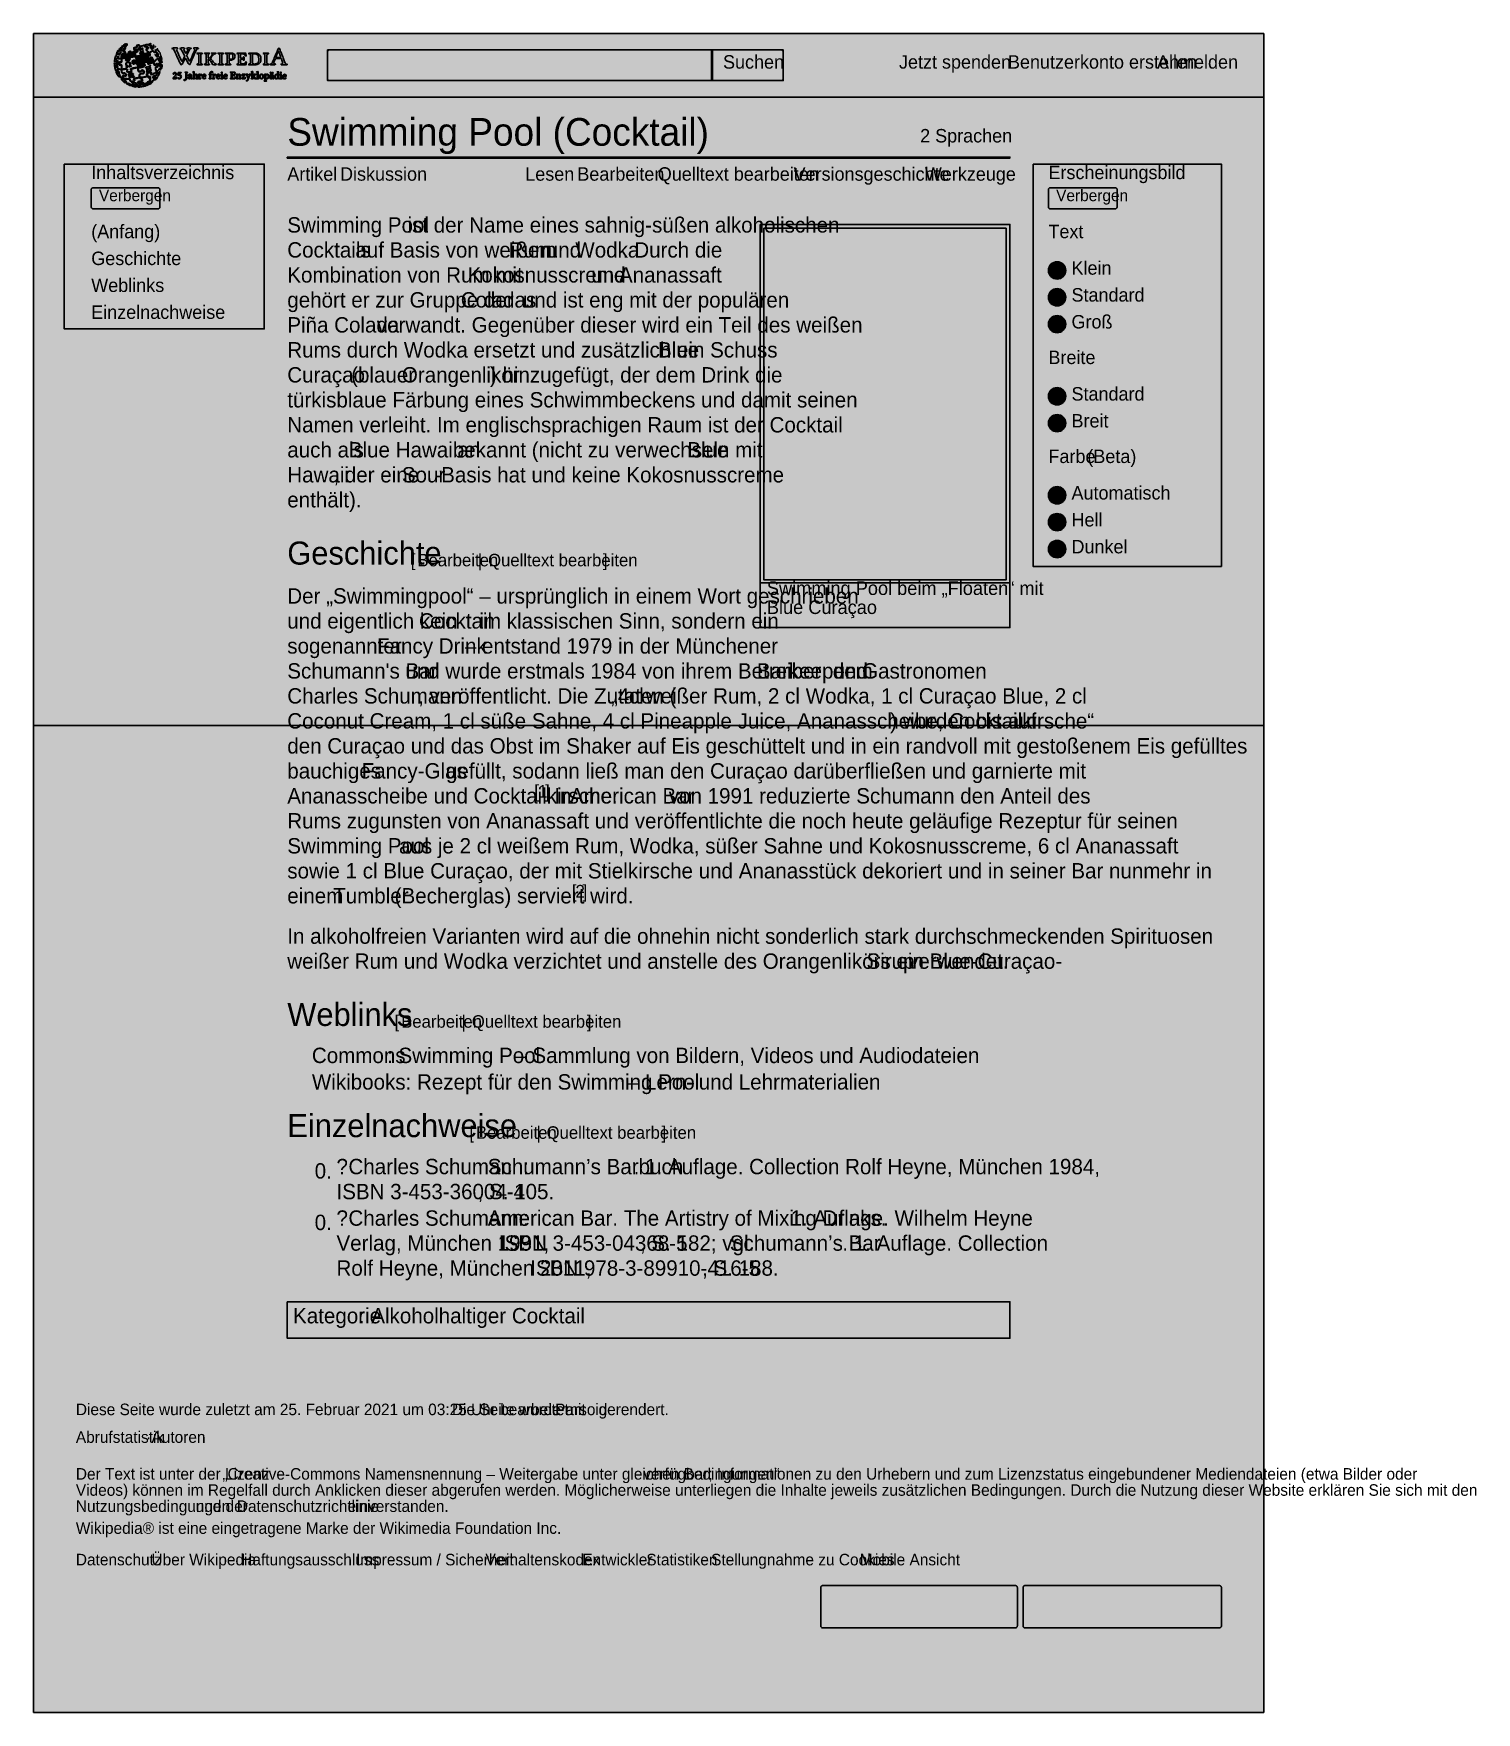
# Model space of a CAD drawing. Extents: x 0 to 1501, y 0 to 1747.
import ezdxf

# ---------------------------------------------------------------- set-up
doc = ezdxf.new("R2010")
doc.units = 0

msp = doc.modelspace()

# ---------------------------------------------------------------- texts
at = {"true_color": 0x404244}
for s, p in [('Suchen', (717.4, 1710.5)), ('Werkzeuge', (927.4, 1593.9))]:
    msp.add_text(s, height=14, dxfattribs=at).set_placement(p)
at = {"true_color": 0x3366cc}
for s, height, p in [('Jetzt spenden', 14, (900.5, 1710.5)), ('Benutzerkonto erstellen', 14, (1013.9, 1710.5)), ('Anmelden', 14, (1169, 1710.5)), ('2 Sprachen', 14, (922.5, 1633.7)), ('Diskussion', 14, (318.9, 1593.9)), ('Bearbeiten', 14, (565.8, 1593.9)), ('Quelltext bearbeiten', 14, (649.5, 1593.9)), ('Versionsgeschichte', 14, (790.8, 1593.9)), ('Geschichte', 14, (60, 1506.1)), ('Cocktails', 16, (264, 1513.9)), ('Rum', 16, (494.3, 1513.9)), ('Wodka', 16, (563.7, 1513.9)), ('Kokosnusscreme', 16, (451.6, 1487.9)), ('Ananassaft', 16, (609.1, 1487.9)), ('Weblinks', 14, (60, 1478.1)), ('Coladas', 16, (444.5, 1461.9)), ('Einzelnachweise', 14, (60, 1450.1)), ('Piña Colada', 16, (264, 1435.9)), ('Blue', 16, (649.7, 1409.9)), ('Curaçao', 16, (264, 1383.9)), ('Orangenlikör', 16, (383.2, 1383.9)), ('Sour', 16, (383.2, 1279.9)), ('Bearbeiten', 13, (399.4, 1192.6)), ('Quelltext bearbeiten', 13, (472.9, 1192.6)), ('Blue Curaçao', 14.144, (763, 1143)), ('Cocktail', 16, (401, 1127.8)), ('Barkeeper', 16, (752.6, 1075.8)), ('Gastronomen', 16, (862.1, 1075.8)), ('Charles Schumann', 16, (264, 1049.8)), ('cl', 16, (619.4, 1049.8)), ('Fancy-Glas', 16, (341.4, 971.8)), ('[', 13.3, (521, 951.8)), ('1', 13.3, (524.8, 951.8)), (']', 13.3, (532.2, 951.8)), ('Tumbler', 16, (311.7, 841.8)), ('[', 13.3, (560.1, 847.8)), ('2', 13.3, (563.8, 847.8)), (']', 13.3, (571.2, 847.8)), ('Sirup', 16, (866.7, 773.8)), ('Bearbeiten', 13, (382.5, 712.5)), ('Quelltext bearbeiten', 13, (456, 712.5)), ('Commons', 16, (289.6, 675.7)), (': Swimming Pool', 16, (367.8, 675.7)), ('Wikibooks: Rezept für den Swimming Pool', 16, (289.6, 648.1)), ('Bearbeiten', 13, (460.3, 596.9)), ('Quelltext bearbeiten', 13, (533.8, 596.9)), ('?', 16, (315.2, 560)), ('ISBN 3-453-36004-4', 16, (315.2, 534)), ('?', 16, (315.2, 506.4)), ('ISBN 3-453-04368-5', 16, (484.2, 480.4)), ('ISBN 978-3-89910-416-5', 16, (516.8, 454.4)), ('Kategorie', 16, (270, 404.8)), ('Alkoholhaltiger Cocktail', 16, (351.4, 404.8)), ('Parsoid', 12, (542.7, 309.3)), ('Abrufstatistik', 12, (44, 280.5)), ('Autoren', 12, (122.7, 280.5)), ('„Creative-Commons Namensnennung – Weitergabe unter gleichen Bedingungen“', 12, (196.5, 242.2)), ('Nutzungsbedingungen', 12, (44, 208.6)), ('Datenschutzrichtlinie', 12, (211.5, 208.6)), ('Datenschutz', 12, (44, 153)), ('Über Wikipedia', 12, (122.7, 153)), ('Haftungsausschluss', 12, (216.1, 153)), ('Impressum / Sicherheit', 12, (335.5, 153)), ('Verhaltenskodex', 12, (470.2, 153)), ('Entwickler', 12, (570.9, 153)), ('Statistiken', 12, (637.6, 153)), ('Stellungnahme zu Cookies', 12, (705, 153)), ('Mobile Ansicht', 12, (859.7, 153))]:
    msp.add_text(s, height=height, dxfattribs=at).set_placement(p)
at = {"true_color": 0x101418}
for s, height, p in [('Swimming Pool (Cocktail)', 28.8, (264, 1630.3)), ('Inhaltsverzeichnis', 14, (60, 1595.5)), ('Geschichte', 24, (264, 1194.4)), ('Weblinks', 24, (264, 714.3)), ('Einzelnachweise', 24, (264, 598.6))]:
    msp.add_text(s, height=height, dxfattribs=at).set_placement(p)
at = {"true_color": 0x202122}
for s, height, p in [('Artikel', 14, (264, 1593.9)), ('Lesen', 14, (511.6, 1593.9)), ('Erscheinungsbild', 14, (1056, 1595.5)), ('Verbergen', 12, (68, 1572.6)), ('Verbergen', 12, (1064, 1572.6)), ('Swimming Pool', 16, (264, 1539.9)), (' ist der Name eines sahnig-süßen alkoholischen', 16, (383.1, 1539.9)), ('(Anfang)', 14, (60, 1534.1)), (' auf Basis von weißem ', 16, (328.9, 1513.9)), (' und ', 16, (528.1, 1513.9)), ('. Durch die', 16, (613.2, 1513.9)), ('Kombination von Rum mit ', 16, (264, 1487.9)), (' und ', 16, (574.4, 1487.9)), ('Klein', 14, (1080, 1496.1)), ('gehört er zur Gruppe der ', 16, (264, 1461.9)), (' und ist eng mit der populären', 16, (503.2, 1461.9)), ('Standard', 14, (1080, 1468.1)), (' verwandt. Gegenüber dieser wird ein Teil des weißen', 16, (351.2, 1435.9)), ('Groß', 14, (1080, 1440.1)), ('Rums durch Wodka ersetzt und zusätzlich ein Schuss ', 16, (264, 1409.9)), (' (blauer ', 16, (324.5, 1383.9)), (') hinzugefügt, der dem Drink die', 16, (474.8, 1383.9)), ('türkisblaue Färbung eines Schwimmbeckens und damit seinen', 16, (264, 1357.9)), ('Standard', 14, (1080, 1365.1)), ('Namen verleiht. Im englischsprachigen Raum ist der Cocktail', 16, (264, 1331.9)), ('Breit', 14, (1080, 1337.1)), ('auch als ', 16, (264, 1305.9)), ('Blue Hawaiian', 16, (328, 1305.9)), (' bekannt (nicht zu verwechseln mit ', 16, (430.3, 1305.9)), ('Blue', 16, (680.2, 1305.9)), ('Hawaii', 16, (264, 1279.9)), (', der eine ', 16, (312, 1279.9)), ('-Basis hat und keine Kokosnusscreme', 16, (417, 1279.9)), ('Automatisch', 14, (1080, 1262.1)), ('enthält).', 16, (264, 1253.9)), ('Hell', 14, (1080, 1234.1)), ('Dunkel', 14, (1080, 1206.1)), ('Der „Swimmingpool“ – ursprünglich in einem Wort geschrieben', 16, (264, 1153.8)), ('Swimming Pool beim „Floaten“ mit', 14.144, (763, 1162.8)), ('und eigentlich kein ', 16, (264, 1127.8)), (' im klassischen Sinn, sondern ein', 16, (457.9, 1127.8)), ('.', 14.1, (848.7, 1143)), ('Fancy Drink', 16, (357.4, 1101.8)), (' – entstand 1979 in der Münchener', 16, (442.8, 1101.8)), ('sogenannter ', 16, (264, 1101.8)), ("Schumann's Bar", 16, (264, 1075.8)), (' und wurde erstmals 1984 von ihrem Betreiber, dem ', 16, (380.9, 1075.8)), (' und ', 16, (826.5, 1075.8)), (', veröffentlicht. Die Zutaten (', 16, (400.1, 1049.8)), ('„4 ', 16, (600.8, 1049.8)), (' weißer Rum, 2 cl Wodka, 1 cl Curaçao Blue, 2 cl', 16, (631, 1049.8)), ('Coconut Cream, 1 cl süße Sahne, 4 cl Pineapple Juice, Ananasscheibe, Cocktailkirsche“', 16, (264, 1023.8)), (') wurden bis auf', 16, (891.3, 1023.8)), ('den Curaçao und das Obst im Shaker auf Eis geschüttelt und in ein randvoll mit gestoßenem Eis gefülltes', 16, (264, 997.8)), ('bauchiges ', 16, (264, 971.8)), (' gefüllt, sodann ließ man den Curaçao darüberfließen und garnierte mit', 16, (423.2, 971.8)), ('Ananasscheibe und Cocktailkirsche.', 16, (264, 945.8)), (' In ', 16, (535.9, 945.8)), ('American Bar', 16, (558.1, 945.8)), (' von 1991 reduzierte Schumann den Anteil des', 16, (655, 945.8)), ('Rums zugunsten von Ananassaft und veröffentlichte die noch heute geläufige Rezeptur für seinen', 16, (264, 919.8)), ('Swimming Pool', 16, (264, 893.8)), (' aus je 2 cl weißem Rum, Wodka, süßer Sahne und Kokosnusscreme, 6 cl Ananassaft', 16, (374.3, 893.8)), ('sowie 1 cl Blue Curaçao, der mit Stielkirsche und Ananasstück dekoriert und in seiner Bar nunmehr in', 16, (264, 867.8)), ('einem ', 16, (264, 841.8)), (' (Becherglas) serviert wird.', 16, (369.8, 841.8)), ('In alkoholfreien Varianten wird auf die ohnehin nicht sonderlich stark durchschmeckenden Spirituosen', 16, (264, 799.8)), ('weißer Rum und Wodka verzichtet und anstelle des Orangenlikörs ein Blue-Curaçao-', 16, (264, 773.8)), (' verwendet.', 16, (904, 773.8)), ('– Sammlung von Bildern, Videos und Audiodateien', 16, (501.2, 675.7)), ('– Lern- und Lehrmaterialien', 16, (618.4, 648.1)), ('Charles Schumann: ', 16, (327.6, 560)), ('Schumann’s Barbuch', 16, (472.6, 560)), ('. 1. Auflage. Collection Rolf Heyne, München 1984,', 16, (624.4, 560)), ('0.', 16, (292.5, 555.5)), (', S. 105.', 16, (462, 534)), ('0.', 16, (292.5, 501.9)), ('Charles Schumann: ', 16, (327.6, 506.4)), ('American Bar. The Artistry of Mixing Drinks.', 16, (472.6, 506.4)), (' 1. Auflage. Wilhelm Heyne', 16, (781.7, 506.4)), ('Verlag, München 1991, ', 16, (315.2, 480.4)), (', S. 182; vgl. ', 16, (631, 480.4)), ('Schumann’s Bar', 16, (724.4, 480.4)), ('. 1. Auflage. Collection', 16, (841.5, 480.4)), ('Rolf Heyne, München 2011, ', 16, (315.2, 454.4)), (', S. 188.', 16, (695.6, 454.4)), (': ', 16, (338.5, 404.8)), ('Diese Seite wurde zuletzt am 25. Februar 2021 um 03:25 Uhr bearbeitet.', 12, (44, 309.3)), ('Die Seite wurde mit ', 12, (435.3, 309.3)), (' gerendert.', 12, (583.4, 309.3)), (' · ', 12, (112.7, 280.5)), ('Der Text ist unter der Lizenz ', 12, (44, 242.2)), (' verfügbar; Informationen zu den Urhebern und zum Lizenzstatus eingebundener Mediendateien (etwa Bilder oder', 12, (629.9, 242.2)), ('Videos) können im Regelfall durch Anklicken dieser abgerufen werden. Möglicherweise unterliegen die Inhalte jeweils zusätzlichen Bedingungen. Durch die Nutzung dieser Website erklären Sie sich mit den', 12, (44, 225.4)), (' und der ', 12, (164.1, 208.6)), (' einverstanden.', 12, (322.2, 208.6)), ('Wikipedia® ist eine eingetragene Marke der Wikimedia Foundation Inc.', 12, (44, 185.8))]:
    msp.add_text(s, height=height, dxfattribs=at).set_placement(p)
at = {"true_color": 0x54595d}
for s, height, p in [('Text', 14, (1056, 1534.1)), ('Breite', 14, (1056, 1403.1)), ('Farbe ', 14, (1056, 1300.1)), ('(Beta)', 14, (1096.5, 1300.1)), ('[', 13, (392.5, 1192.6)), ('|', 13, (462.3, 1192.6)), (']', 13, (592.5, 1192.6)), ('[', 13, (375.7, 712.5)), ('|', 13, (445.4, 712.5)), (']', 13, (575.6, 712.5)), ('[', 13, (453.4, 596.9)), ('|', 13, (523.2, 596.9)), (']', 13, (653.4, 596.9))]:
    msp.add_text(s, height=height, dxfattribs=at).set_placement(p)

# ---------------------------------------------------------------- hatches: boundary and pattern name
at = {"true_color": 0xf8f9fa}
for points in [[(0, 1747), (1280, 1747), (1280, 1027), (0, 1027)], [(705.4, 1730), (780, 1730), (780, 1698), (705.4, 1698)], [(756, 1548.4), (1016, 1548.4), (1016, 1128.8), (756, 1128.8)], [(756, 1175.4), (1016, 1175.4), (1016, 1128.8), (756, 1128.8)], [(264, 427.3), (1016, 427.3), (1016, 389.3), (264, 389.3)], [(821.1, 132), (1021.7, 132), (1021.7, 132), (1022, 131.9), (1022.4, 131.8), (1022.8, 131.6), (1023.1, 131.4), (1023.3, 131.1), (1023.5, 130.7), (1023.6, 130.4), (1023.7, 130), (1023.7, 90), (1023.7, 90), (1023.6, 89.6), (1023.5, 89.2), (1023.3, 88.9), (1023.1, 88.6), (1022.8, 88.3), (1022.4, 88.1), (1022, 88), (1021.7, 88), (821.1, 88), (821.1, 88), (820.7, 88), (820.4, 88.1), (820, 88.3), (819.7, 88.6), (819.5, 88.9), (819.3, 89.2), (819.2, 89.6), (819.1, 90), (819.1, 130), (819.1, 130), (819.2, 130.4), (819.3, 130.7), (819.5, 131.1), (819.7, 131.4), (820, 131.6), (820.4, 131.8), (820.7, 131.9), (821.1, 132)], [(1031.7, 132), (1234, 132), (1234, 132), (1234.4, 131.9), (1234.8, 131.8), (1235.1, 131.6), (1235.4, 131.4), (1235.7, 131.1), (1235.8, 130.7), (1236, 130.4), (1236, 130), (1236, 90), (1236, 90), (1236, 89.6), (1235.8, 89.2), (1235.7, 88.9), (1235.4, 88.6), (1235.1, 88.3), (1234.8, 88.1), (1234.4, 88), (1234, 88), (1031.7, 88), (1031.7, 88), (1031.3, 88), (1030.9, 88.1), (1030.5, 88.3), (1030.2, 88.6), (1030, 88.9), (1029.8, 89.2), (1029.7, 89.6), (1029.7, 90), (1029.7, 130), (1029.7, 130), (1029.7, 130.4), (1029.8, 130.7), (1030, 131.1), (1030.2, 131.4), (1030.5, 131.6), (1030.9, 131.8), (1031.3, 131.9), (1031.7, 132)]]:
    msp.add_hatch(color=256, dxfattribs=at).paths.add_polyline_path(points, flags=0)
at = {"true_color": 0xffffff}
for points in [[(0, 1747), (1280, 1747), (1280, 1681), (0, 1681)], [(128.7, 1730.6), (128.2, 1730.1), (127.2, 1729.8), (126.9, 1729.3), (127.4, 1728.5), (127.1, 1727.6), (126.2, 1727.3), (125.3, 1727.6), (124.6, 1728.4), (124.2, 1729), (123.3, 1728.7), (122.4, 1728.1), (121.5, 1727.7), (120.6, 1727.3), (119.7, 1727.2), (119, 1726.7), (118.1, 1726.4), (117.1, 1726.1), (116.1, 1725.8), (115.1, 1725.8), (114.2, 1726.1), (114.3, 1727.1), (114.1, 1727.9), (113.1, 1727.9), (112.2, 1727.7), (111.2, 1727.3), (110.7, 1726.6), (111.4, 1726), (112.3, 1725.6), (112.2, 1724.7), (111.4, 1724.1), (110.5, 1723.8), (109.5, 1723.6), (108.5, 1723.4), (107.6, 1723.2), (106.6, 1723.1), (105.8, 1723), (104.9, 1722.8), (103.9, 1722.7), (102.9, 1722.5), (101.9, 1722.3), (101, 1722.1), (100, 1721.7), (100.3, 1721), (100.5, 1720.1), (99.8, 1719.3), (98.9, 1718.9), (97.9, 1718.7), (97, 1718.7), (96.1, 1719.1), (95.7, 1720), (96.1, 1720.8), (96.2, 1721.4), (95.2, 1721.4), (94.2, 1721.3), (93.2, 1721.2), (92.2, 1721.1), (91.4, 1721.1), (90.5, 1720.8), (89.5, 1720.7), (88.5, 1720.7), (87.8, 1721.4), (88, 1722.3), (88.3, 1723.2), (87.4, 1723.4), (87.8, 1723.6), (88.6, 1723.2), (88.3, 1722.3), (88.1, 1721.4), (88.9, 1720.9), (89.9, 1720.9), (90.9, 1721.1), (91.8, 1721.3), (92.8, 1721.5), (93.8, 1721.6), (94.8, 1721.7), (95.8, 1721.7), (96.8, 1721.6), (96.7, 1720.8), (96.1, 1720), (96.6, 1719.2), (97.5, 1719), (98.5, 1719.1), (99.5, 1719.4), (100.2, 1720.1), (99.9, 1721), (99.7, 1721.8), (100.6, 1722.2), (101.6, 1722.5), (102.5, 1722.7), (103.5, 1722.9), (104.5, 1723.1), (105.5, 1723.2), (106.5, 1723.4), (107.4, 1723.5), (108.4, 1723.7), (109.4, 1723.8), (110.4, 1724), (111.3, 1724.3), (112.1, 1724.9), (111.8, 1725.7), (110.8, 1726), (110.4, 1726.8), (111.1, 1727.5), (112.1, 1727.9), (113, 1728), (114, 1728), (114.6, 1727.4), (114.3, 1726.4), (115.1, 1725.9), (116.1, 1726), (117, 1726.3), (118, 1726.6), (118.9, 1726.9), (119.9, 1727.2), (120.8, 1727.6), (121.7, 1728), (122.5, 1728.5), (123.4, 1729), (124.4, 1729.1), (124.8, 1728.3), (125.5, 1727.6), (126.4, 1727.5), (127.2, 1728.1), (126.9, 1729), (126.5, 1729.8), (127.5, 1730.1), (128.4, 1730.4), (128.8, 1731.2), (129.2, 1731), (128.7, 1730.6)], [(92.1, 1729.6), (91.9, 1729.5), (91.7, 1729.5), (91.5, 1729.4), (91.3, 1729.4), (91.1, 1729.3), (90.9, 1729.3), (90.8, 1729.5), (90.9, 1729.7), (91, 1729.9), (91.1, 1730), (91.2, 1730.2), (91.3, 1730.4), (91.4, 1730.6), (91.5, 1730.8), (91.4, 1730.9), (91.2, 1731), (91, 1731), (90.8, 1730.9), (90.6, 1730.8), (90.5, 1730.7), (90.3, 1730.5), (90.2, 1730.3), (90.1, 1730.1), (90.1, 1730), (90.2, 1730.2), (90.3, 1730.4), (90.4, 1730.6), (90.6, 1730.7), (90.7, 1730.8), (90.9, 1730.8), (91.2, 1730.8), (91.3, 1730.7), (91.2, 1730.5), (91.1, 1730.3), (90.9, 1730.2), (90.8, 1730), (90.7, 1729.8), (90.6, 1729.6), (90.6, 1729.4), (90.7, 1729.2), (90.9, 1729.2), (91.1, 1729.2), (91.3, 1729.3), (91.5, 1729.3), (91.7, 1729.4), (91.9, 1729.4), (92.1, 1729.5), (92.3, 1729.5), (92.5, 1729.6), (92.7, 1729.6), (92.9, 1729.7), (93.2, 1729.7), (93.4, 1729.7), (93.5, 1729.8), (93.7, 1729.9), (93.8, 1730), (93.6, 1730), (93.4, 1729.9), (93.2, 1729.9), (93, 1729.8), (92.8, 1729.8), (92.6, 1729.7), (92.4, 1729.7), (92.1, 1729.6)], [(94.8, 1733.4), (94.8, 1733.4), (94.8, 1733.4), (94.8, 1733.4), (94.8, 1733.4), (94.8, 1733.4), (94.8, 1733.4), (94.8, 1733.3), (94.8, 1733.3), (94.8, 1733.3), (94.8, 1733.3), (94.8, 1733.3), (94.8, 1733.3), (94.8, 1733.3), (94.8, 1733.3), (94.8, 1733.3), (94.8, 1733.3), (94.8, 1733.3), (94.8, 1733.3), (94.8, 1733.3), (94.8, 1733.3), (94.8, 1733.3), (94.8, 1733.3), (94.8, 1733.3), (94.8, 1733.3), (94.8, 1733.3), (94.8, 1733.3), (94.8, 1733.3), (94.8, 1733.3), (94.8, 1733.3), (94.8, 1733.3), (94.8, 1733.3), (94.8, 1733.3), (94.8, 1733.3), (94.8, 1733.3), (94.8, 1733.3), (94.8, 1733.3), (94.8, 1733.3), (94.8, 1733.3), (94.8, 1733.3), (94.8, 1733.3), (94.8, 1733.3), (94.8, 1733.3), (94.8, 1733.3), (94.8, 1733.3), (94.8, 1733.3), (94.8, 1733.3), (94.8, 1733.3), (94.8, 1733.3), (94.8, 1733.3), (94.8, 1733.3), (94.8, 1733.3), (94.8, 1733.3), (94.8, 1733.3), (94.8, 1733.3), (94.8, 1733.3), (94.8, 1733.3), (94.8, 1733.3), (94.8, 1733.3), (94.8, 1733.4), (94.8, 1733.4), (94.8, 1733.4), (94.8, 1733.4), (94.8, 1733.4), (94.8, 1733.4)], [(110.8, 1701.3), (110.6, 1702.2), (110.3, 1703.1), (110.6, 1704.1), (111.3, 1704.8), (112.2, 1705.2), (113.2, 1705.2), (114.1, 1705.1), (114.8, 1705.8), (115, 1706.8), (114.9, 1707.7), (114.4, 1708.6), (113.5, 1709), (112.6, 1709), (111.8, 1708.4), (111, 1707.8), (110.1, 1707.4), (109.4, 1708), (109.1, 1709), (109, 1710), (109, 1711), (108.8, 1711.8), (109, 1712.8), (108.9, 1713.7), (108.6, 1714.7), (108.1, 1715.6), (107.4, 1716.2), (106.4, 1716.5), (105.4, 1716.4), (104.7, 1715.8), (103.9, 1715.6), (103.4, 1716.5), (103.3, 1717.5), (103.5, 1718.4), (104.4, 1718.8), (105.3, 1718.7), (106.3, 1718.7), (107.1, 1719.2), (107.2, 1720.2), (107.1, 1721.2), (106.8, 1722.1), (106.5, 1723.1), (106.4, 1723.7), (106.1, 1724.7), (105.9, 1725.7), (105.8, 1726.6), (105.9, 1727.6), (106.8, 1727.8), (107.8, 1727.9), (108.5, 1728.5), (108.6, 1729.5), (108.1, 1730.3), (107.2, 1730.8), (106.3, 1730.5), (105.6, 1729.9), (104.9, 1730.2), (104.7, 1731.2), (104.5, 1732.2), (104.3, 1731.5), (104.5, 1730.5), (104.7, 1729.6), (105.7, 1729.5), (106.5, 1730.1), (107.3, 1730.4), (108, 1729.7), (108.3, 1728.8), (107.7, 1728.1), (106.7, 1728.1), (105.7, 1727.8), (105.4, 1726.9), (105.5, 1725.9), (105.7, 1725), (105.9, 1724), (106.2, 1723), (106.5, 1722.1), (106.8, 1721.1), (107, 1720.2), (106.8, 1719.2), (105.9, 1718.9), (104.9, 1719), (103.9, 1719), (103.2, 1718.3), (103, 1717.4), (103.2, 1716.4), (103.6, 1715.5), (104.5, 1715.3), (105.2, 1715.9), (106.2, 1716.2), (107.1, 1716), (107.9, 1715.4), (108.4, 1714.6), (108.6, 1713.6), (108.7, 1712.6), (108.7, 1711.6), (108.7, 1710.6), (108.7, 1709.6), (108.9, 1708.6), (109.3, 1707.7), (110.1, 1707.1), (111, 1707.5), (111.8, 1708.1), (112.5, 1708.7), (113.5, 1708.8), (114.3, 1708.3), (114.6, 1707.3), (114.7, 1706.3), (114.3, 1705.5), (113.3, 1705.5), (112.3, 1705.5), (111.3, 1705.2), (110.6, 1704.6), (110.1, 1703.7), (110.1, 1702.7), (110.6, 1701.8), (111, 1700.9), (111.6, 1700.1), (112.4, 1699.6), (113.2, 1699.1), (113, 1698.2), (112.1, 1697.7), (111.1, 1697.6), (110.1, 1697.5), (109.1, 1697.2), (108.5, 1696.6), (108.8, 1695.6), (109.8, 1695.4), (110.7, 1695.6), (111.7, 1695.9), (112.6, 1696.2), (113.6, 1696.2), (114.1, 1695.4), (114.4, 1694.5), (114.1, 1693.6), (114.5, 1693.3), (114.7, 1694.2), (114.5, 1695.2), (114, 1696), (113.1, 1696.4), (112.2, 1696.2), (111.2, 1695.8), (110.3, 1695.5), (109.3, 1695.5), (108.7, 1696.2), (109.2, 1697), (110.2, 1697.2), (111.2, 1697.4), (112.2, 1697.5), (113.1, 1697.9), (113.6, 1698.7), (113, 1699.5), (112.1, 1699.9), (111.4, 1700.6), (110.8, 1701.3)], [(308, 1730), (778, 1730), (778, 1730), (778.4, 1730), (778.8, 1729.8), (779.1, 1729.7), (779.4, 1729.4), (779.7, 1729.1), (779.8, 1728.8), (780, 1728.4), (780, 1728), (780, 1700), (780, 1700), (780, 1699.6), (779.8, 1699.2), (779.7, 1698.9), (779.4, 1698.6), (779.1, 1698.3), (778.8, 1698.2), (778.4, 1698), (778, 1698), (308, 1698), (308, 1698), (307.6, 1698), (307.2, 1698.2), (306.9, 1698.3), (306.6, 1698.6), (306.3, 1698.9), (306.2, 1699.2), (306, 1699.6), (306, 1700), (306, 1728), (306, 1728), (306, 1728.4), (306.2, 1728.8), (306.3, 1729.1), (306.6, 1729.4), (306.9, 1729.7), (307.2, 1729.8), (307.6, 1730), (308, 1730)], [(306, 1730), (706.4, 1730), (706.4, 1698), (306, 1698)], [(84.4, 1713.2), (84.4, 1713.1), (84.4, 1713), (84.4, 1712.9), (84.4, 1712.9), (84.4, 1712.8), (84.5, 1712.7), (84.5, 1712.6), (84.6, 1712.6), (84.6, 1712.5), (84.7, 1712.4), (84.7, 1712.4), (84.8, 1712.3), (84.8, 1712.3), (84.9, 1712.2), (84.9, 1712.1), (85, 1712.1), (85.1, 1712), (85.1, 1712), (85.2, 1711.9), (85.3, 1711.9), (85.3, 1711.8), (85.4, 1711.8), (85.5, 1711.8), (85.6, 1711.8), (85.6, 1711.9), (85.7, 1712), (85.7, 1712), (85.7, 1712.1), (85.7, 1712.2), (85.7, 1712.1), (85.6, 1712.1), (85.5, 1712.1), (85.5, 1712.1), (85.4, 1712.2), (85.3, 1712.2), (85.3, 1712.3), (85.2, 1712.3), (85.1, 1712.4), (85.1, 1712.5), (85, 1712.5), (85, 1712.6), (84.9, 1712.6), (84.9, 1712.7), (84.8, 1712.8), (84.7, 1712.8), (84.7, 1712.9), (84.6, 1712.9), (84.6, 1713), (84.5, 1713), (84.5, 1713.1), (84.4, 1713.2), (84.3, 1713.2), (84.3, 1713.3), (84.3, 1713.2), (84.3, 1713.1), (84.2, 1713.1), (84.2, 1713), (84.3, 1712.9), (84.3, 1712.9), (84.4, 1712.9), (84.4, 1712.9), (84.4, 1713), (84.4, 1713.1), (84.4, 1713.2)], [(84.6, 1721), (84.5, 1720.9), (84.6, 1720.9), (84.7, 1720.9), (84.8, 1720.9), (84.9, 1720.8), (84.9, 1720.8), (85, 1720.7), (85.1, 1720.7), (85.2, 1720.7), (85.3, 1720.6), (85.3, 1720.6), (85.4, 1720.6), (85.5, 1720.5), (85.6, 1720.5), (85.7, 1720.5), (85.8, 1720.4), (85.8, 1720.4), (85.9, 1720.4), (86, 1720.4), (86.1, 1720.5), (86.2, 1720.5), (86.3, 1720.5), (86.3, 1720.6), (86.4, 1720.6), (86.5, 1720.7), (86.5, 1720.8), (86.6, 1720.8), (86.7, 1720.9), (86.7, 1720.9), (86.6, 1720.9), (86.5, 1720.8), (86.5, 1720.8), (86.4, 1720.7), (86.3, 1720.7), (86.2, 1720.7), (86.1, 1720.7), (86, 1720.7), (85.9, 1720.7), (85.9, 1720.7), (85.8, 1720.7), (85.7, 1720.8), (85.6, 1720.8), (85.5, 1720.8), (85.4, 1720.9), (85.4, 1720.9), (85.3, 1721), (85.2, 1721), (85.1, 1721), (85, 1721.1), (85, 1721.1), (84.9, 1721.1), (84.8, 1721.1), (84.7, 1721), (84.6, 1721), (84.5, 1720.9), (84.5, 1720.9), (84.4, 1720.8), (84.4, 1720.7), (84.4, 1720.6), (84.4, 1720.6), (84.4, 1720.7), (84.5, 1720.8), (84.5, 1720.9), (84.6, 1721)], [(85.6, 1712.9), (85.6, 1712.9), (85.6, 1712.9), (85.6, 1712.9), (85.6, 1712.9), (85.6, 1712.9), (85.6, 1712.9), (85.6, 1712.9), (85.6, 1712.8), (85.6, 1712.8), (85.6, 1712.8), (85.7, 1712.8), (85.7, 1712.8), (85.7, 1712.8), (85.7, 1712.8), (85.7, 1712.7), (85.7, 1712.7), (85.7, 1712.7), (85.7, 1712.7), (85.7, 1712.7), (85.7, 1712.7), (85.7, 1712.6), (85.7, 1712.6), (85.7, 1712.6), (85.7, 1712.6), (85.7, 1712.6), (85.7, 1712.6), (85.7, 1712.5), (85.7, 1712.5), (85.7, 1712.5), (85.7, 1712.5), (85.7, 1712.5), (85.7, 1712.5), (85.7, 1712.5), (85.7, 1712.4), (85.7, 1712.4), (85.7, 1712.5), (85.7, 1712.5), (85.7, 1712.5), (85.7, 1712.5), (85.7, 1712.5), (85.7, 1712.5), (85.7, 1712.5), (85.7, 1712.6), (85.7, 1712.6), (85.7, 1712.6), (85.7, 1712.6), (85.7, 1712.6), (85.7, 1712.6), (85.7, 1712.7), (85.7, 1712.7), (85.7, 1712.7), (85.7, 1712.7), (85.7, 1712.7), (85.7, 1712.7), (85.7, 1712.8), (85.7, 1712.8), (85.7, 1712.8), (85.7, 1712.8), (85.7, 1712.8), (85.7, 1712.8), (85.7, 1712.8), (85.6, 1712.9), (85.6, 1712.9), (85.6, 1712.9)], [(86.9, 1721.3), (86.9, 1721.3), (87, 1721.3), (87, 1721.4), (87, 1721.4), (87, 1721.4), (87, 1721.4), (87, 1721.4), (87, 1721.4), (87, 1721.4), (87, 1721.4), (87, 1721.5), (87, 1721.5), (87, 1721.5), (87, 1721.5), (87, 1721.5), (87, 1721.5), (87, 1721.5), (87, 1721.6), (87, 1721.6), (87, 1721.6), (87, 1721.6), (87, 1721.6), (87.1, 1721.6), (87.1, 1721.6), (87.1, 1721.7), (87.1, 1721.7), (87.1, 1721.7), (87.1, 1721.7), (87.1, 1721.7), (87.1, 1721.7), (87.1, 1721.7), (87.1, 1721.8), (87.1, 1721.7), (87.1, 1721.7), (87.1, 1721.7), (87.1, 1721.7), (87.1, 1721.7), (87.1, 1721.7), (87.1, 1721.7), (87, 1721.6), (87, 1721.6), (87, 1721.6), (87, 1721.6), (87, 1721.6), (87, 1721.6), (87, 1721.6), (87, 1721.5), (87, 1721.5), (87, 1721.5), (87, 1721.5), (87, 1721.5), (87, 1721.5), (87, 1721.5), (87, 1721.4), (87, 1721.4), (87, 1721.4), (87, 1721.4), (87, 1721.4), (87, 1721.4), (87, 1721.4), (87, 1721.4), (86.9, 1721.3), (86.9, 1721.3), (86.9, 1721.3)], [(87.1, 1722.9), (87.1, 1722.9), (87.1, 1722.9), (87.1, 1722.9), (87.1, 1722.8), (87.1, 1722.8), (87.1, 1722.8), (87.1, 1722.8), (87.1, 1722.7), (87.1, 1722.7), (87.1, 1722.7), (87.1, 1722.7), (87.1, 1722.7), (87.1, 1722.6), (87.1, 1722.6), (87.1, 1722.6), (87.1, 1722.6), (87.1, 1722.5), (87.1, 1722.5), (87.1, 1722.5), (87.1, 1722.5), (87.1, 1722.4), (87.1, 1722.4), (87.1, 1722.4), (87.1, 1722.4), (87.1, 1722.4), (87.1, 1722.3), (87.1, 1722.3), (87.1, 1722.3), (87.1, 1722.3), (87.1, 1722.2), (87.1, 1722.2), (87.1, 1722.2), (87.1, 1722.2), (87.1, 1722.3), (87.1, 1722.3), (87.1, 1722.3), (87.1, 1722.3), (87.1, 1722.3), (87.1, 1722.4), (87.1, 1722.4), (87.1, 1722.4), (87.1, 1722.4), (87.1, 1722.5), (87.1, 1722.5), (87.1, 1722.5), (87.1, 1722.5), (87.1, 1722.6), (87.1, 1722.6), (87.1, 1722.6), (87.1, 1722.6), (87.1, 1722.6), (87.2, 1722.7), (87.2, 1722.7), (87.2, 1722.7), (87.2, 1722.7), (87.2, 1722.7), (87.2, 1722.8), (87.2, 1722.8), (87.2, 1722.8), (87.1, 1722.8), (87.1, 1722.9), (87.1, 1722.9), (87.1, 1722.9), (87.1, 1722.9)], [(95.8, 1696.4), (95.7, 1696.5), (95.6, 1696.6), (95.7, 1696.7), (95.9, 1696.7), (96, 1696.6), (96.1, 1696.6), (96.3, 1696.6), (96.4, 1696.5), (96.5, 1696.5), (96.6, 1696.5), (96.8, 1696.5), (96.7, 1696.6), (96.7, 1696.7), (96.6, 1696.9), (96.5, 1697), (96.5, 1697.1), (96.4, 1697.2), (96.3, 1697.3), (96.2, 1697.4), (96.1, 1697.5), (96, 1697.6), (96, 1697.7), (95.9, 1697.8), (95.8, 1697.9), (95.7, 1698), (95.6, 1698.1), (95.5, 1698.2), (95.6, 1698.2), (95.7, 1698.1), (95.7, 1698), (95.8, 1697.8), (95.9, 1697.7), (96, 1697.6), (96.1, 1697.5), (96.2, 1697.4), (96.3, 1697.3), (96.3, 1697.2), (96.4, 1697.1), (96.5, 1697), (96.6, 1696.9), (96.6, 1696.8), (96.6, 1696.7), (96.4, 1696.7), (96.3, 1696.8), (96.2, 1696.8), (96.1, 1696.9), (95.9, 1696.9), (95.8, 1697), (95.7, 1697), (95.5, 1696.9), (95.5, 1696.8), (95.5, 1696.7), (95.6, 1696.6), (95.7, 1696.5), (95.8, 1696.4), (95.9, 1696.3), (96, 1696.2), (96.1, 1696.1), (96.2, 1696), (96.2, 1696.1), (96.1, 1696.1), (96, 1696.2), (95.9, 1696.3), (95.8, 1696.4)], [(97, 1695.4), (97.2, 1695.4), (97.4, 1695.3), (97.5, 1695.2), (97.7, 1695.1), (97.9, 1695.1), (98.1, 1695.1), (98.3, 1695.1), (98.4, 1695.2), (98.6, 1695.3), (98.7, 1695.4), (98.9, 1695.3), (99.1, 1695.2), (99.3, 1695.1), (99.4, 1695), (99.6, 1694.9), (99.7, 1694.8), (99.9, 1694.7), (100.1, 1694.6), (100.2, 1694.5), (100.4, 1694.4), (100.5, 1694.3), (100.7, 1694.2), (100.8, 1694.1), (101, 1694), (101.2, 1693.9), (101.3, 1693.8), (101.5, 1693.7), (101.6, 1693.6), (101.8, 1693.5), (102, 1693.4), (102.1, 1693.3), (102.3, 1693.2), (102.1, 1693.3), (102, 1693.4), (101.8, 1693.5), (101.6, 1693.6), (101.5, 1693.7), (101.3, 1693.8), (101.2, 1693.9), (101, 1694), (100.8, 1694.1), (100.7, 1694.2), (100.5, 1694.3), (100.4, 1694.4), (100.2, 1694.5), (100.1, 1694.6), (99.9, 1694.8), (99.7, 1694.9), (99.6, 1695), (99.4, 1695.1), (99.3, 1695.1), (99.1, 1695.2), (98.9, 1695.3), (98.7, 1695.4), (98.6, 1695.4), (98.4, 1695.4), (98.2, 1695.3), (98.1, 1695.2), (97.9, 1695.1), (97.7, 1695.1), (97.5, 1695.2), (97.4, 1695.3), (97.2, 1695.4), (97, 1695.4)], [(124.2, 1698.1), (125.1, 1698.4), (126, 1698.9), (126.8, 1699.4), (126.4, 1698.9), (126.5, 1698.6), (127.2, 1699.3), (127.9, 1700), (128.5, 1700.8), (129.1, 1701.5), (129, 1701.5), (128.3, 1700.7), (127.7, 1700), (127.1, 1699.2), (126.5, 1698.9), (127.2, 1699.6), (126.5, 1699.4), (125.6, 1698.9), (124.8, 1698.4), (123.9, 1697.9), (123, 1697.5), (122.1, 1697.1), (121.2, 1696.9), (121.5, 1697.6), (120.5, 1697.5), (119.6, 1697.2), (118.7, 1696.7), (118.4, 1696), (118, 1695.6), (117, 1695.3), (116.1, 1695.1), (115.1, 1694.9), (114.1, 1694.7), (113.2, 1694.4), (112.2, 1694.1), (111.3, 1693.8), (110.3, 1693.6), (109.3, 1693.4), (108.4, 1693.2), (108.8, 1692.8), (109, 1692.6), (108, 1692.4), (107, 1692.4), (106.4, 1692.9), (105.4, 1692.9), (104.4, 1692.9), (103.4, 1693), (102.4, 1693), (101.4, 1693.1), (100.5, 1693.2), (99.5, 1693.4), (98.6, 1693.9), (97.7, 1694.3), (97.2, 1694.3), (97.5, 1694.2), (98.4, 1693.9), (99.3, 1693.4), (100.2, 1693.1), (101.2, 1693), (102.2, 1692.9), (103.1, 1692.8), (104.1, 1692.8), (105, 1692.7), (106, 1692.8), (106.7, 1692.3), (107.7, 1692.2), (108.6, 1692.3), (109.6, 1692.6), (109.2, 1692.9), (109.1, 1693.2), (110.1, 1693.3), (111.1, 1693.5), (112, 1693.8), (113, 1694), (113.9, 1694.4), (114.7, 1694.6), (115.6, 1694.8), (116.6, 1695), (117.6, 1695.2), (118.5, 1695.5), (118.9, 1696.2), (119.1, 1696.7), (120, 1697.1), (121, 1697.3), (120.8, 1696.7), (121.7, 1696.7), (122.6, 1697.1), (123.5, 1697.5), (124.2, 1698.1)], [(121.9, 1694.9), (121.5, 1694.7), (121, 1694.5), (120.5, 1694.3), (120.1, 1694.1), (119.6, 1693.8), (119.2, 1693.6), (118.8, 1693.4), (118.3, 1693.2), (117.8, 1693), (117.8, 1693.1), (117.3, 1693), (116.8, 1692.8), (116.4, 1692.7), (115.9, 1692.5), (115.4, 1692.4), (114.9, 1692.3), (114.4, 1692.1), (113.9, 1692), (113.4, 1691.9), (112.8, 1691.8), (112.3, 1691.7), (112, 1691.9), (111.5, 1691.8), (111, 1691.8), (110.5, 1691.7), (110, 1691.6), (110, 1691.5), (110.2, 1691.4), (109.7, 1691.4), (109.2, 1691.4), (108.7, 1691.3), (108.5, 1691.3), (109, 1691.3), (109.5, 1691.3), (110, 1691.4), (110.5, 1691.4), (110.8, 1691.5), (110.3, 1691.5), (110.7, 1691.6), (111.2, 1691.7), (111.7, 1691.7), (112.1, 1691.6), (112.6, 1691.7), (113.1, 1691.8), (113.6, 1691.9), (114.1, 1692), (114.6, 1692.1), (115.1, 1692.2), (115.6, 1692.4), (116.1, 1692.5), (116.6, 1692.7), (117.1, 1692.8), (117.6, 1693), (117.4, 1692.8), (117.9, 1693), (118.4, 1693.2), (118.9, 1693.4), (119.4, 1693.6), (119.7, 1693.8), (120.1, 1694), (120.6, 1694.2), (121, 1694.5), (121.5, 1694.7), (121.9, 1694.9)], [(122.5, 1695.5), (122.6, 1695.6), (122.6, 1695.7), (122.7, 1695.7), (122.7, 1695.8), (122.8, 1695.8), (122.8, 1695.9), (122.7, 1695.9), (122.7, 1695.9), (122.6, 1695.8), (122.5, 1695.8), (122.5, 1695.8), (122.4, 1695.7), (122.5, 1695.8), (122.5, 1695.8), (122.6, 1695.8), (122.6, 1695.8), (122.5, 1695.7), (122.5, 1695.6), (122.4, 1695.6), (122.4, 1695.5), (122.3, 1695.5), (122.3, 1695.4), (122.2, 1695.4), (122.1, 1695.3), (122.1, 1695.3), (122, 1695.2), (122, 1695.2), (121.9, 1695.1), (121.9, 1695.1), (121.8, 1695), (121.7, 1695), (121.7, 1694.9), (121.6, 1694.9), (121.6, 1694.8), (121.5, 1694.8), (121.4, 1694.7), (121.4, 1694.7), (121.3, 1694.6), (121.2, 1694.6), (121.2, 1694.5), (121.1, 1694.5), (121.2, 1694.5), (121.3, 1694.5), (121.3, 1694.6), (121.4, 1694.6), (121.5, 1694.7), (121.5, 1694.7), (121.6, 1694.7), (121.6, 1694.8), (121.7, 1694.8), (121.8, 1694.9), (121.8, 1694.9), (121.9, 1695), (122, 1695), (122, 1695.1), (122.1, 1695.1), (122.1, 1695.2), (122.2, 1695.2), (122.2, 1695.3), (122.3, 1695.3), (122.4, 1695.4), (122.4, 1695.4), (122.5, 1695.5), (122.5, 1695.5)], [(124.2, 1698.1), (124.6, 1698.3), (124.8, 1698.6), (125, 1698.9), (125.3, 1699.2), (125.5, 1699.5), (125.8, 1699.8), (126, 1700.1), (126.2, 1700.4), (126.5, 1700.7), (126.7, 1701), (126.9, 1701.3), (127, 1701.7), (127, 1702), (126.7, 1701.9), (126.3, 1701.7), (126, 1701.4), (125.7, 1701.2), (125.4, 1701), (125, 1700.9), (124.7, 1700.8), (124.3, 1700.9), (124.4, 1700.7), (124.8, 1700.6), (125.1, 1700.7), (125.5, 1700.9), (125.8, 1701.1), (126.1, 1701.3), (126.4, 1701.5), (126.8, 1701.7), (126.7, 1701.3), (126.5, 1701), (126.3, 1700.7), (126.1, 1700.4), (125.8, 1700.1), (125.6, 1699.8), (125.3, 1699.5), (125.1, 1699.2), (124.8, 1698.9), (124.6, 1698.6), (124.4, 1698.3), (124.2, 1698), (124, 1697.7), (123.8, 1697.3), (123.7, 1697), (123.4, 1696.8), (123, 1696.7), (122.7, 1696.5), (122.4, 1696.3), (122.1, 1696.1), (121.8, 1695.8), (121.6, 1695.5), (121.9, 1695.5), (122.1, 1695.5), (121.9, 1695.7), (122.2, 1695.9), (122.5, 1696.2), (122.8, 1696.4), (123.1, 1696.5), (123.5, 1696.7), (123.8, 1696.9), (124, 1697.2), (124.2, 1697.5), (124.4, 1697.9), (124.2, 1698.1)], [(0, 1681), (1280, 1681), (1280, 0), (0, 0)], [(102.5, 1693), (102.6, 1693), (102.6, 1693), (102.6, 1693), (102.6, 1693), (102.5, 1693.1), (102.5, 1693.1), (102.5, 1693.1), (102.5, 1693.1), (102.4, 1693.1), (102.4, 1693.1), (102.4, 1693.2), (102.4, 1693.2), (102.4, 1693.1), (102.4, 1693.1), (102.5, 1693.1), (102.5, 1693.1), (102.5, 1693), (102.5, 1693), (102.5, 1693), (102.5, 1693), (102.5, 1692.9), (102.5, 1692.9), (102.5, 1692.9), (102.5, 1692.8), (102.5, 1692.8), (102.5, 1692.8), (102.5, 1692.7), (102.5, 1692.7), (102.5, 1692.7), (102.5, 1692.6), (102.5, 1692.6), (102.5, 1692.6), (102.6, 1692.6), (102.6, 1692.5), (102.6, 1692.5), (102.6, 1692.5), (102.7, 1692.5), (102.7, 1692.5), (102.7, 1692.4), (102.7, 1692.4), (102.8, 1692.4), (102.8, 1692.4), (102.7, 1692.4), (102.7, 1692.5), (102.7, 1692.5), (102.7, 1692.5), (102.7, 1692.6), (102.7, 1692.6), (102.7, 1692.6), (102.7, 1692.6), (102.8, 1692.7), (102.8, 1692.7), (102.8, 1692.7), (102.8, 1692.8), (102.7, 1692.8), (102.7, 1692.8), (102.7, 1692.9), (102.7, 1692.9), (102.7, 1692.9), (102.6, 1692.9), (102.6, 1692.9), (102.6, 1693), (102.5, 1693), (102.5, 1693)], [(103.4, 1692.2), (103.4, 1692.1), (103.4, 1692.1), (103.4, 1692.1), (103.5, 1692.1), (103.5, 1692.1), (103.5, 1692.1), (103.5, 1692.1), (103.6, 1692.1), (103.6, 1692.1), (103.6, 1692.1), (103.6, 1692.1), (103.7, 1692.1), (103.7, 1692.1), (103.7, 1692.1), (103.7, 1692.1), (103.7, 1692.1), (103.7, 1692.1), (103.7, 1692.1), (103.7, 1692.1), (103.7, 1692.1), (103.6, 1692.1), (103.6, 1692.1), (103.6, 1692.1), (103.6, 1692.1), (103.5, 1692.1), (103.5, 1692.1), (103.5, 1692.2), (103.5, 1692.2), (103.4, 1692.2), (103.4, 1692.2), (103.4, 1692.2), (103.4, 1692.2), (103.4, 1692.2), (103.3, 1692.2), (103.3, 1692.2), (103.3, 1692.2), (103.3, 1692.2), (103.2, 1692.2), (103.2, 1692.2), (103.2, 1692.2), (103.2, 1692.2), (103.1, 1692.2), (103.1, 1692.3), (103.1, 1692.3), (103.1, 1692.3), (103.1, 1692.3), (103, 1692.3), (103, 1692.3), (103, 1692.3), (103.1, 1692.3), (103.1, 1692.3), (103.1, 1692.3), (103.1, 1692.2), (103.1, 1692.2), (103.2, 1692.2), (103.2, 1692.2), (103.2, 1692.2), (103.2, 1692.2), (103.3, 1692.2), (103.3, 1692.2), (103.3, 1692.2), (103.3, 1692.2), (103.3, 1692.2), (103.4, 1692.2)], [(105.5, 1691.8), (105.5, 1691.8), (105.4, 1691.8), (105.4, 1691.8), (105.3, 1691.8), (105.3, 1691.8), (105.2, 1691.8), (105.2, 1691.8), (105.1, 1691.8), (105.1, 1691.8), (105, 1691.9), (105, 1691.9), (104.9, 1691.9), (104.9, 1691.9), (104.8, 1691.9), (104.8, 1691.9), (104.7, 1691.9), (104.7, 1691.9), (104.6, 1691.9), (104.6, 1691.9), (104.6, 1691.9), (104.6, 1691.8), (104.7, 1691.8), (104.7, 1691.8), (104.7, 1691.8), (104.8, 1691.8), (104.8, 1691.8), (104.9, 1691.8), (104.9, 1691.8), (105, 1691.8), (105, 1691.8), (105.1, 1691.8), (105.1, 1691.8), (105.2, 1691.8), (105.2, 1691.7), (105.3, 1691.7), (105.3, 1691.7), (105.4, 1691.7), (105.4, 1691.7), (105.5, 1691.7), (105.5, 1691.7), (105.6, 1691.7), (105.6, 1691.7), (105.7, 1691.7), (105.7, 1691.7), (105.8, 1691.7), (105.8, 1691.7), (105.9, 1691.7), (105.9, 1691.7), (106, 1691.7), (106, 1691.7), (106.1, 1691.8), (106.1, 1691.8), (106, 1691.8), (106, 1691.8), (105.9, 1691.9), (105.9, 1691.9), (105.8, 1691.9), (105.8, 1691.9), (105.7, 1691.9), (105.7, 1691.8), (105.7, 1691.8), (105.6, 1691.8), (105.6, 1691.8), (105.5, 1691.8)], [(104.9, 1692.1), (104.9, 1692.1), (104.9, 1692.1), (105, 1692.1), (105, 1692.1), (105, 1692.1), (105, 1692.1), (105.1, 1692.1), (105.1, 1692.1), (105.1, 1692.1), (105.2, 1692.1), (105.2, 1692), (105.2, 1692), (105.2, 1692), (105.3, 1692), (105.3, 1692), (105.3, 1692), (105.4, 1692), (105.4, 1692), (105.4, 1692), (105.4, 1692), (105.5, 1692), (105.5, 1692), (105.5, 1692), (105.6, 1692), (105.6, 1692), (105.6, 1692), (105.6, 1691.9), (105.7, 1691.9), (105.7, 1691.9), (105.7, 1691.9), (105.8, 1691.9), (105.8, 1691.9), (105.8, 1691.9), (105.7, 1691.9), (105.7, 1691.9), (105.7, 1692), (105.6, 1692), (105.6, 1692), (105.6, 1692), (105.6, 1692), (105.5, 1692), (105.5, 1692), (105.5, 1692), (105.4, 1692), (105.4, 1692), (105.4, 1692), (105.4, 1692), (105.3, 1692), (105.3, 1692), (105.3, 1692), (105.2, 1692.1), (105.2, 1692.1), (105.2, 1692.1), (105.2, 1692.1), (105.1, 1692.1), (105.1, 1692.1), (105.1, 1692.1), (105, 1692.1), (105, 1692.1), (105, 1692.1), (105, 1692.1), (104.9, 1692.1), (104.9, 1692.1), (104.9, 1692.1)], [(106.4, 1691.5), (106.4, 1691.5), (106.4, 1691.5), (106.4, 1691.5), (106.4, 1691.5), (106.4, 1691.5), (106.4, 1691.5), (106.4, 1691.5), (106.4, 1691.5), (106.4, 1691.5), (106.5, 1691.5), (106.5, 1691.5), (106.5, 1691.5), (106.5, 1691.5), (106.5, 1691.5), (106.5, 1691.5), (106.5, 1691.5), (106.5, 1691.4), (106.5, 1691.4), (106.5, 1691.4), (106.5, 1691.4), (106.5, 1691.4), (106.6, 1691.4), (106.6, 1691.4), (106.5, 1691.4), (106.5, 1691.4), (106.5, 1691.4), (106.5, 1691.5), (106.5, 1691.5), (106.5, 1691.5), (106.5, 1691.5), (106.5, 1691.5), (106.5, 1691.5), (106.5, 1691.5), (106.5, 1691.5), (106.4, 1691.5), (106.4, 1691.5), (106.4, 1691.5), (106.4, 1691.5), (106.4, 1691.5), (106.4, 1691.5), (106.4, 1691.5), (106.4, 1691.5), (106.4, 1691.5), (106.4, 1691.5), (106.4, 1691.5), (106.4, 1691.5), (106.3, 1691.5), (106.3, 1691.5), (106.3, 1691.5), (106.3, 1691.5), (106.3, 1691.5), (106.3, 1691.5), (106.3, 1691.5), (106.3, 1691.5), (106.3, 1691.5), (106.3, 1691.5), (106.3, 1691.5), (106.3, 1691.5), (106.3, 1691.5), (106.3, 1691.5), (106.3, 1691.5), (106.4, 1691.5), (106.4, 1691.5), (106.4, 1691.5)], [(114.5, 1692.7), (114.7, 1692.7), (114.8, 1692.8), (115, 1692.8), (115.2, 1692.8), (115.4, 1692.9), (115.6, 1692.9), (115.8, 1693), (115.9, 1693), (116.1, 1693.1), (116.3, 1693.1), (116.5, 1693.2), (116.6, 1693.3), (116.8, 1693.4), (116.9, 1693.5), (117, 1693.7), (116.9, 1693.8), (116.7, 1693.8), (116.6, 1693.8), (116.7, 1693.8), (116.7, 1693.6), (116.5, 1693.4), (116.4, 1693.3), (116.2, 1693.2), (116.1, 1693.2), (115.9, 1693.1), (115.7, 1693), (115.5, 1693), (115.3, 1693), (115.2, 1692.9), (115, 1692.9), (114.8, 1692.9), (114.6, 1692.9), (114.4, 1692.9), (114.2, 1692.8), (114, 1692.8), (114, 1692.6), (114.1, 1692.6), (114.3, 1692.5), (114.5, 1692.5), (114.7, 1692.4), (114.8, 1692.4), (115, 1692.4), (115.2, 1692.3), (115.4, 1692.3), (115.6, 1692.3), (115.8, 1692.3), (116, 1692.3), (116.1, 1692.4), (116.3, 1692.4), (116.5, 1692.5), (116.3, 1692.4), (116.1, 1692.4), (115.9, 1692.4), (115.8, 1692.4), (115.6, 1692.4), (115.4, 1692.4), (115.2, 1692.4), (115, 1692.4), (114.8, 1692.4), (114.6, 1692.4), (114.5, 1692.5), (114.3, 1692.5), (114.3, 1692.7), (114.5, 1692.7)], [(32, 1611.2), (240, 1611.2), (240, 1439.6), (32, 1439.6)], [(1040, 1611.2), (1236, 1611.2), (1236, 1192.6), (1040, 1192.6)], [(760, 1544.4), (1012, 1544.4), (1012, 1178.4), (760, 1178.4)], [(1065, 1509.6), (1065, 1509.6), (1065, 1509.6), (1066.8, 1509.4), (1068.4, 1508.9), (1070, 1508.1), (1071.4, 1507), (1072.5, 1505.6), (1073.3, 1504), (1073.8, 1502.3), (1074, 1500.6), (1074, 1500.6), (1074, 1500.6), (1073.8, 1498.8), (1073.3, 1497.1), (1072.5, 1495.6), (1071.4, 1494.2), (1070, 1493.1), (1068.4, 1492.3), (1066.8, 1491.8), (1065, 1491.6), (1065, 1491.6), (1065, 1491.6), (1063.2, 1491.8), (1061.6, 1492.3), (1060, 1493.1), (1058.6, 1494.2), (1057.5, 1495.6), (1056.7, 1497.1), (1056.2, 1498.8), (1056, 1500.6), (1056, 1500.6), (1056, 1500.6), (1056.2, 1502.3), (1056.7, 1504), (1057.5, 1505.6), (1058.6, 1507), (1060, 1508.1), (1061.6, 1508.9), (1063.2, 1509.4), (1065, 1509.6)], [(1065, 1481.6), (1065, 1481.6), (1065, 1481.6), (1066.8, 1481.4), (1068.4, 1480.9), (1070, 1480.1), (1071.4, 1479), (1072.5, 1477.6), (1073.3, 1476), (1073.8, 1474.3), (1074, 1472.6), (1074, 1472.6), (1074, 1472.6), (1073.8, 1470.8), (1073.3, 1469.1), (1072.5, 1467.6), (1071.4, 1466.2), (1070, 1465.1), (1068.4, 1464.3), (1066.8, 1463.8), (1065, 1463.6), (1065, 1463.6), (1065, 1463.6), (1063.2, 1463.8), (1061.6, 1464.3), (1060, 1465.1), (1058.6, 1466.2), (1057.5, 1467.6), (1056.7, 1469.1), (1056.2, 1470.8), (1056, 1472.6), (1056, 1472.6), (1056, 1472.6), (1056.2, 1474.3), (1056.7, 1476), (1057.5, 1477.6), (1058.6, 1479), (1060, 1480.1), (1061.6, 1480.9), (1063.2, 1481.4), (1065, 1481.6)], [(1065, 1453.6), (1065, 1453.6), (1065, 1453.6), (1066.8, 1453.4), (1068.4, 1452.9), (1070, 1452.1), (1071.4, 1451), (1072.5, 1449.6), (1073.3, 1448), (1073.8, 1446.3), (1074, 1444.6), (1074, 1444.6), (1074, 1444.6), (1073.8, 1442.8), (1073.3, 1441.1), (1072.5, 1439.6), (1071.4, 1438.2), (1070, 1437.1), (1068.4, 1436.3), (1066.8, 1435.8), (1065, 1435.6), (1065, 1435.6), (1065, 1435.6), (1063.2, 1435.8), (1061.6, 1436.3), (1060, 1437.1), (1058.6, 1438.2), (1057.5, 1439.6), (1056.7, 1441.1), (1056.2, 1442.8), (1056, 1444.6), (1056, 1444.6), (1056, 1444.6), (1056.2, 1446.3), (1056.7, 1448), (1057.5, 1449.6), (1058.6, 1451), (1060, 1452.1), (1061.6, 1452.9), (1063.2, 1453.4), (1065, 1453.6)], [(1065, 1378.6), (1065, 1378.6), (1065, 1378.6), (1066.8, 1378.4), (1068.4, 1377.9), (1070, 1377.1), (1071.4, 1376), (1072.5, 1374.6), (1073.3, 1373), (1073.8, 1371.3), (1074, 1369.6), (1074, 1369.6), (1074, 1369.6), (1073.8, 1367.8), (1073.3, 1366.1), (1072.5, 1364.6), (1071.4, 1363.2), (1070, 1362.1), (1068.4, 1361.3), (1066.8, 1360.8), (1065, 1360.6), (1065, 1360.6), (1065, 1360.6), (1063.2, 1360.8), (1061.6, 1361.3), (1060, 1362.1), (1058.6, 1363.2), (1057.5, 1364.6), (1056.7, 1366.1), (1056.2, 1367.8), (1056, 1369.6), (1056, 1369.6), (1056, 1369.6), (1056.2, 1371.3), (1056.7, 1373), (1057.5, 1374.6), (1058.6, 1376), (1060, 1377.1), (1061.6, 1377.9), (1063.2, 1378.4), (1065, 1378.6)], [(1065, 1350.6), (1065, 1350.6), (1065, 1350.6), (1066.8, 1350.4), (1068.4, 1349.9), (1070, 1349.1), (1071.4, 1348), (1072.5, 1346.6), (1073.3, 1345), (1073.8, 1343.3), (1074, 1341.6), (1074, 1341.6), (1074, 1341.6), (1073.8, 1339.8), (1073.3, 1338.1), (1072.5, 1336.6), (1071.4, 1335.2), (1070, 1334.1), (1068.4, 1333.3), (1066.8, 1332.8), (1065, 1332.6), (1065, 1332.6), (1065, 1332.6), (1063.2, 1332.8), (1061.6, 1333.3), (1060, 1334.1), (1058.6, 1335.2), (1057.5, 1336.6), (1056.7, 1338.1), (1056.2, 1339.8), (1056, 1341.6), (1056, 1341.6), (1056, 1341.6), (1056.2, 1343.3), (1056.7, 1345), (1057.5, 1346.6), (1058.6, 1348), (1060, 1349.1), (1061.6, 1349.9), (1063.2, 1350.4), (1065, 1350.6)], [(1065, 1275.6), (1065, 1275.6), (1065, 1275.6), (1066.8, 1275.4), (1068.4, 1274.9), (1070, 1274.1), (1071.4, 1273), (1072.5, 1271.6), (1073.3, 1270), (1073.8, 1268.3), (1074, 1266.6), (1074, 1266.6), (1074, 1266.6), (1073.8, 1264.8), (1073.3, 1263.1), (1072.5, 1261.6), (1071.4, 1260.2), (1070, 1259.1), (1068.4, 1258.3), (1066.8, 1257.8), (1065, 1257.6), (1065, 1257.6), (1065, 1257.6), (1063.2, 1257.8), (1061.6, 1258.3), (1060, 1259.1), (1058.6, 1260.2), (1057.5, 1261.6), (1056.7, 1263.1), (1056.2, 1264.8), (1056, 1266.6), (1056, 1266.6), (1056, 1266.6), (1056.2, 1268.3), (1056.7, 1270), (1057.5, 1271.6), (1058.6, 1273), (1060, 1274.1), (1061.6, 1274.9), (1063.2, 1275.4), (1065, 1275.6)], [(1065, 1247.6), (1065, 1247.6), (1065, 1247.6), (1066.8, 1247.4), (1068.4, 1246.9), (1070, 1246.1), (1071.4, 1245), (1072.5, 1243.6), (1073.3, 1242), (1073.8, 1240.3), (1074, 1238.6), (1074, 1238.6), (1074, 1238.6), (1073.8, 1236.8), (1073.3, 1235.1), (1072.5, 1233.6), (1071.4, 1232.2), (1070, 1231.1), (1068.4, 1230.3), (1066.8, 1229.8), (1065, 1229.6), (1065, 1229.6), (1065, 1229.6), (1063.2, 1229.8), (1061.6, 1230.3), (1060, 1231.1), (1058.6, 1232.2), (1057.5, 1233.6), (1056.7, 1235.1), (1056.2, 1236.8), (1056, 1238.6), (1056, 1238.6), (1056, 1238.6), (1056.2, 1240.3), (1056.7, 1242), (1057.5, 1243.6), (1058.6, 1245), (1060, 1246.1), (1061.6, 1246.9), (1063.2, 1247.4), (1065, 1247.6)], [(1065, 1219.6), (1065, 1219.6), (1065, 1219.6), (1066.8, 1219.4), (1068.4, 1218.9), (1070, 1218.1), (1071.4, 1217), (1072.5, 1215.6), (1073.3, 1214), (1073.8, 1212.3), (1074, 1210.6), (1074, 1210.6), (1074, 1210.6), (1073.8, 1208.8), (1073.3, 1207.1), (1072.5, 1205.6), (1071.4, 1204.2), (1070, 1203.1), (1068.4, 1202.3), (1066.8, 1201.8), (1065, 1201.6), (1065, 1201.6), (1065, 1201.6), (1063.2, 1201.8), (1061.6, 1202.3), (1060, 1203.1), (1058.6, 1204.2), (1057.5, 1205.6), (1056.7, 1207.1), (1056.2, 1208.8), (1056, 1210.6), (1056, 1210.6), (1056, 1210.6), (1056.2, 1212.3), (1056.7, 1214), (1057.5, 1215.6), (1058.6, 1217), (1060, 1218.1), (1061.6, 1218.9), (1063.2, 1219.4), (1065, 1219.6)]]:
    msp.add_hatch(color=256, dxfattribs=at).paths.add_polyline_path(points, flags=0)
at = {"true_color": 0x231f20}
h = msp.add_hatch(color=256, dxfattribs=at)
h.paths.add_polyline_path([(92.2, 1733), (92.2, 1732.8), (92.1, 1732.6), (91.9, 1732.4), (91.8, 1732.3), (91.7, 1732.1), (91.6, 1731.9), (91.6, 1731.8), (91.9, 1731.9), (92.1, 1731.9), (92, 1731.7), (91.9, 1731.5), (91.8, 1731.3), (92, 1731.4), (92.2, 1731.5), (92.3, 1731.7), (92.4, 1731.9), (92.4, 1732.2), (92.2, 1732.2), (92, 1732.1), (92.1, 1732.3), (92.2, 1732.5), (92.3, 1732.6), (92.5, 1732.8), (92.6, 1733), (92.7, 1733.2), (92.8, 1733.4), (93, 1733.6), (93.1, 1733.7), (93.2, 1733.9), (93.4, 1734.1), (93.5, 1734.2), (93.7, 1734.4), (93.8, 1734.6), (94, 1734.8), (94.1, 1734.9), (93.8, 1734.9), (93.6, 1734.8), (93.6, 1734.6), (93.5, 1734.5), (93.3, 1734.3), (93.2, 1734.1), (93, 1734), (92.9, 1733.8), (92.7, 1733.6), (92.6, 1733.4), (92.5, 1733.2), (92.3, 1733.1), (92.1, 1733.1), (91.9, 1733), (91.9, 1733.2), (92.1, 1733.4), (92.2, 1733.5), (92.3, 1733.7), (92.3, 1733.8), (92.1, 1733.7), (91.9, 1733.6), (91.9, 1733.4), (91.8, 1733.2), (91.6, 1733.1), (91.5, 1732.9), (91.6, 1732.7), (91.8, 1732.8), (92, 1732.9), (92.2, 1733)], flags=0)
h.paths.add_polyline_path([(109.3, 1730.3), (109.5, 1730.3), (109.8, 1730.3), (109.7, 1730.6), (109.6, 1730.8), (109.4, 1731), (109.3, 1731.3), (109.6, 1731.4), (109.8, 1731.5), (110.1, 1731.5), (110.4, 1731.6), (110.6, 1731.7), (110.9, 1731.8), (111.2, 1731.8), (111.4, 1731.8), (111.4, 1731.5), (111.5, 1731.2), (111.5, 1731), (111.4, 1730.7), (111.3, 1730.4), (111.3, 1730.2), (111.2, 1729.9), (111.1, 1729.6), (110.9, 1729.4), (110.8, 1729.2), (110.6, 1729), (110.6, 1728.9), (110.8, 1729), (111, 1729.2), (111.2, 1729.4), (111.4, 1729.6), (111.5, 1729.9), (111.7, 1730.1), (111.8, 1730.4), (111.9, 1730.6), (112, 1730.9), (112, 1731.2), (112, 1731.4), (112, 1731.7), (112, 1732), (111.9, 1732.1), (111.6, 1732.2), (111.3, 1732.3), (111.1, 1732.1), (110.9, 1732), (110.6, 1732), (110.4, 1732), (110.3, 1732.2), (110.2, 1732.4), (109.9, 1732.4), (109.6, 1732.4), (109.5, 1732.2), (109.8, 1732.1), (109.9, 1731.9), (109.8, 1731.7), (109.6, 1731.6), (109.3, 1731.5), (109, 1731.5), (108.8, 1731.5), (108.5, 1731.4), (108.7, 1731.3), (108.9, 1731.1), (109, 1730.8), (109.1, 1730.6), (109.3, 1730.3)], flags=0)
h.paths.add_polyline_path([(113.1, 1730.6), (113.2, 1730.5), (113.2, 1730.4), (113.3, 1730.3), (113.4, 1730.2), (113.4, 1730), (113.5, 1729.9), (113.5, 1729.8), (113.5, 1729.7), (113.6, 1729.6), (113.7, 1729.5), (113.8, 1729.4), (113.9, 1729.4), (114, 1729.5), (113.9, 1729.6), (113.9, 1729.7), (113.9, 1729.9), (113.8, 1730), (113.8, 1730.1), (113.7, 1730.2), (113.6, 1730.3), (113.6, 1730.4), (113.5, 1730.6), (113.5, 1730.7), (113.5, 1730.8), (113.4, 1730.9), (113.4, 1731), (113.5, 1731.1), (113.5, 1731.2), (113.6, 1731.4), (113.6, 1731.5), (113.7, 1731.6), (113.7, 1731.7), (113.5, 1731.7), (113.4, 1731.8), (113.3, 1731.8), (113.2, 1731.8), (113.1, 1731.7), (113.2, 1731.6), (113.2, 1731.5), (113.2, 1731.4), (113.1, 1731.3), (113.1, 1731.1), (113, 1731), (113, 1730.9), (112.9, 1730.8), (112.9, 1730.7), (112.8, 1730.6), (112.7, 1730.4), (112.6, 1730.3), (112.6, 1730.2), (112.5, 1730.1), (112.4, 1730.1), (112.3, 1730), (112.2, 1729.9), (112.2, 1729.9), (112.4, 1729.9), (112.5, 1730), (112.6, 1730.1), (112.7, 1730.2), (112.8, 1730.2), (112.9, 1730.3), (113, 1730.4), (113, 1730.5), (113.1, 1730.6)], flags=0)
h.paths.add_polyline_path([(89.9, 1725.8), (89.7, 1725.7), (89.6, 1725.5), (89.5, 1725.3), (89.3, 1725.2), (89.1, 1725.2), (89, 1725.3), (89, 1725.5), (89.1, 1725.7), (89.3, 1725.8), (89.4, 1725.9), (89.4, 1726.2), (89.4, 1726.4), (89.4, 1726.6), (89.4, 1726.8), (89.3, 1726.8), (89.2, 1726.7), (89, 1726.5), (88.9, 1726.4), (88.8, 1726.2), (88.6, 1726.2), (88.4, 1726.2), (88.2, 1726.2), (88, 1726.2), (88, 1726.3), (88.1, 1726.5), (88.2, 1726.7), (88.3, 1726.9), (88.1, 1726.9), (87.9, 1726.8), (87.8, 1726.7), (87.6, 1726.6), (87.5, 1726.4), (87.4, 1726.2), (87.3, 1726), (87.3, 1725.8), (87.2, 1725.7), (87.4, 1725.7), (87.6, 1725.7), (87.8, 1725.7), (88, 1725.7), (88.2, 1725.7), (88.4, 1725.8), (88.6, 1725.8), (88.7, 1725.9), (88.8, 1726.1), (89, 1726.2), (89.1, 1726.4), (89.3, 1726.5), (89.3, 1726.3), (89.2, 1726.1), (89, 1726), (88.9, 1725.8), (88.8, 1725.6), (88.8, 1725.4), (88.8, 1725.2), (88.9, 1725), (89, 1724.9), (89.2, 1724.9), (89.4, 1725), (89.6, 1725.1), (89.7, 1725.2), (89.8, 1725.4), (89.9, 1725.6), (89.9, 1725.8)], flags=0)
h.paths.add_polyline_path([(87.6, 1726.1), (87.6, 1726.1), (87.6, 1726.1), (87.6, 1726.1), (87.5, 1726.1), (87.5, 1726.1), (87.5, 1726.2), (87.5, 1726.2), (87.5, 1726.2), (87.6, 1726.2), (87.6, 1726.3), (87.6, 1726.3), (87.6, 1726.3), (87.6, 1726.3), (87.6, 1726.3), (87.6, 1726.4), (87.6, 1726.4), (87.7, 1726.4), (87.7, 1726.4), (87.7, 1726.4), (87.7, 1726.4), (87.7, 1726.5), (87.7, 1726.5), (87.8, 1726.5), (87.8, 1726.5), (87.8, 1726.5), (87.8, 1726.5), (87.8, 1726.5), (87.9, 1726.6), (87.9, 1726.6), (87.9, 1726.6), (87.9, 1726.6), (88, 1726.6), (88, 1726.6), (88, 1726.6), (88, 1726.6), (88, 1726.6), (88, 1726.6), (88, 1726.5), (88, 1726.5), (88, 1726.5), (88, 1726.5), (88, 1726.5), (88, 1726.4), (88, 1726.4), (88, 1726.4), (88, 1726.4), (87.9, 1726.4), (87.9, 1726.3), (87.9, 1726.3), (87.9, 1726.3), (87.9, 1726.3), (87.9, 1726.3), (87.9, 1726.3), (87.8, 1726.2), (87.8, 1726.2), (87.8, 1726.2), (87.8, 1726.2), (87.8, 1726.2), (87.8, 1726.2), (87.7, 1726.2), (87.7, 1726.2), (87.7, 1726.2), (87.7, 1726.1), (87.6, 1726.1)], flags=0)
h.paths.add_polyline_path([(129.4, 1726), (129.3, 1726.3), (129.2, 1726.5), (129.1, 1726.8), (128.9, 1727), (128.8, 1727.2), (128.5, 1727.3), (128.3, 1727.1), (128.2, 1726.9), (128.1, 1726.6), (128.1, 1726.4), (128.1, 1726.1), (128.2, 1725.8), (128.3, 1725.6), (128.4, 1725.4), (128.6, 1725.1), (128.7, 1724.9), (128.9, 1724.7), (129.1, 1724.5), (129.3, 1724.3), (129.4, 1724.1), (129.3, 1723.9), (129.2, 1723.7), (129, 1723.5), (128.7, 1723.5), (128.4, 1723.5), (128.2, 1723.6), (127.9, 1723.7), (127.7, 1723.9), (127.5, 1724.1), (127.4, 1724.3), (127.2, 1724.5), (127, 1724.7), (126.8, 1724.9), (126.7, 1725.1), (126.5, 1725.3), (126.6, 1725.1), (126.7, 1724.8), (126.8, 1724.6), (126.9, 1724.4), (127, 1724.1), (127.2, 1723.9), (127.3, 1723.7), (127.5, 1723.5), (127.7, 1723.3), (127.9, 1723.1), (128.1, 1723), (128.3, 1722.8), (128.6, 1722.7), (128.8, 1722.6), (129.1, 1722.6), (129.3, 1722.7), (129.5, 1722.9), (129.6, 1723.2), (129.7, 1723.4), (129.8, 1723.7), (129.8, 1724), (129.8, 1724.2), (129.8, 1724.5), (129.7, 1724.8), (129.7, 1725), (129.6, 1725.3), (129.6, 1725.5), (129.5, 1725.8), (129.4, 1726)], flags=0)
h.paths.add_polyline_path([(129.4, 1725.1), (129.3, 1725.1), (129.3, 1725.1), (129.2, 1725.2), (129.2, 1725.2), (129.2, 1725.2), (129.1, 1725.3), (129.1, 1725.3), (129.1, 1725.3), (129, 1725.4), (129, 1725.4), (129, 1725.4), (128.9, 1725.5), (128.9, 1725.5), (128.9, 1725.5), (128.8, 1725.6), (128.8, 1725.6), (128.8, 1725.7), (128.7, 1725.7), (128.7, 1725.7), (128.7, 1725.8), (128.7, 1725.8), (128.6, 1725.8), (128.6, 1725.9), (128.6, 1725.9), (128.6, 1726), (128.6, 1726), (128.6, 1726.1), (128.6, 1726.1), (128.6, 1726.2), (128.6, 1726.2), (128.6, 1726.3), (128.6, 1726.3), (128.7, 1726.3), (128.7, 1726.3), (128.7, 1726.3), (128.8, 1726.3), (128.8, 1726.2), (128.8, 1726.2), (128.9, 1726.2), (128.9, 1726.1), (128.9, 1726.1), (129, 1726.1), (129, 1726), (129, 1726), (129.1, 1725.9), (129.1, 1725.9), (129.1, 1725.9), (129.1, 1725.8), (129.2, 1725.8), (129.2, 1725.7), (129.2, 1725.7), (129.2, 1725.7), (129.2, 1725.6), (129.3, 1725.6), (129.3, 1725.5), (129.3, 1725.5), (129.3, 1725.4), (129.3, 1725.4), (129.3, 1725.3), (129.3, 1725.3), (129.3, 1725.2), (129.4, 1725.2), (129.4, 1725.1), (129.4, 1725.1)], flags=0)
h.paths.add_polyline_path([(85.9, 1717.9), (85.9, 1717.5), (85.9, 1717), (85.9, 1716.6), (86, 1716.2), (86, 1715.7), (86.1, 1715.3), (86.3, 1714.9), (86.6, 1714.6), (87.1, 1714.6), (87.4, 1714.8), (87.6, 1715.2), (87.7, 1715.7), (87.7, 1716.1), (87.6, 1716.5), (87.4, 1716.9), (87.1, 1716.9), (86.8, 1716.5), (86.7, 1716.9), (86.7, 1717.3), (86.8, 1717.7), (87, 1717.8), (87.5, 1717.7), (87.9, 1717.6), (88.3, 1717.6), (88.2, 1717.9), (87.7, 1718), (87.7, 1718.4), (87.6, 1718.8), (87.3, 1719.2), (86.9, 1719.3), (86.5, 1719.4), (86.3, 1719.7), (86.3, 1720.1), (86.1, 1719.9), (86.1, 1719.4), (86.3, 1719), (86.6, 1718.8), (87.1, 1718.7), (87.4, 1718.5), (87.3, 1718.2), (86.9, 1718.3), (86.4, 1718.4), (86, 1718.5), (85.8, 1718.4), (86, 1718.1), (86.4, 1718), (86.6, 1717.7), (86.5, 1717.3), (86.5, 1716.8), (86.5, 1716.4), (86.6, 1716), (87, 1716), (87.3, 1716.3), (87.4, 1716.2), (87.4, 1715.7), (87.2, 1715.4), (86.9, 1715.2), (86.5, 1715.4), (86.3, 1715.8), (86.1, 1716.2), (86.1, 1716.7), (86, 1717.1), (86, 1717.5), (85.9, 1717.9)], flags=0)
h.paths.add_polyline_path([(132.5, 1714.7), (132.5, 1715), (132.5, 1715.3), (132.5, 1715.6), (132.5, 1715.9), (132.4, 1716.2), (132.4, 1716.5), (132.4, 1716.9), (132.3, 1717.2), (132.3, 1717.5), (132.3, 1717.8), (132.1, 1718), (131.8, 1718), (131.9, 1717.8), (132.1, 1717.5), (132.2, 1717.2), (132.2, 1716.9), (132.2, 1716.6), (132.3, 1716.3), (132.3, 1716), (132.3, 1715.7), (132.2, 1715.4), (132, 1715.1), (131.8, 1714.9), (131.6, 1714.7), (131.3, 1714.5), (131.1, 1714.3), (130.8, 1714.2), (130.5, 1714.1), (130.5, 1713.9), (130.8, 1713.8), (131, 1713.9), (131.3, 1714.1), (131.4, 1714.2), (131.4, 1713.9), (131.4, 1713.6), (131.4, 1713.2), (131.4, 1712.9), (131.4, 1712.6), (131.5, 1712.6), (131.6, 1712.9), (131.6, 1713.2), (131.6, 1713.5), (131.6, 1713.8), (131.6, 1714.1), (131.6, 1714.5), (131.8, 1714.7), (132, 1714.9), (132.2, 1715.2), (132.3, 1715.1), (132.3, 1714.8), (132.3, 1714.5), (132.3, 1714.2), (132.3, 1713.9), (132.3, 1713.6), (132.3, 1713.2), (132.3, 1712.9), (132.3, 1712.6), (132.4, 1712.8), (132.5, 1713.1), (132.5, 1713.4), (132.5, 1713.7), (132.5, 1714), (132.5, 1714.3), (132.5, 1714.7)], flags=0)
h.paths.add_polyline_path([(97.7, 1713.4), (97.2, 1713.8), (96.9, 1714.3), (96.8, 1714.8), (96.7, 1715.4), (96.8, 1715.9), (97, 1716.5), (97.4, 1716.9), (97.9, 1717.2), (98.5, 1717.2), (99, 1717), (99.4, 1716.7), (99.7, 1716.2), (99.9, 1715.6), (100, 1715), (100, 1714.5), (99.7, 1714), (99.3, 1713.6), (99.3, 1713), (99.4, 1712.5), (99.9, 1712.5), (100.5, 1712.6), (101, 1712.7), (101.6, 1712.8), (101.5, 1713.4), (101.3, 1713.9), (101.1, 1713.5), (100.5, 1713.3), (99.9, 1713.2), (99.6, 1713.4), (100, 1713.7), (100.4, 1714.1), (100.7, 1714.6), (100.9, 1715.1), (100.8, 1715.7), (100.7, 1716.2), (100.4, 1716.7), (100, 1717.1), (99.5, 1717.4), (98.9, 1717.5), (98.3, 1717.5), (97.8, 1717.4), (97.2, 1717.2), (96.7, 1716.9), (96.3, 1716.5), (96, 1716), (95.9, 1715.5), (95.9, 1714.9), (96.1, 1714.3), (96.3, 1713.8), (96.8, 1713.4), (97.3, 1713.2), (97.8, 1713.1), (97.4, 1712.8), (96.9, 1712.7), (96.3, 1712.8), (96.1, 1712.9), (96.2, 1712.4), (96.3, 1711.9), (96.9, 1712), (97.5, 1712.1), (98, 1712.2), (98.2, 1712.5), (98.1, 1713.1), (97.7, 1713.4)], flags=0)
h.paths.add_polyline_path([(130.9, 1715.6), (130.9, 1715.5), (130.9, 1715.4), (131, 1715.3), (131, 1715.3), (131.1, 1715.2), (131.2, 1715.2), (131.3, 1715.2), (131.3, 1715.2), (131.4, 1715.2), (131.5, 1715.2), (131.6, 1715.3), (131.6, 1715.4), (131.7, 1715.4), (131.7, 1715.5), (131.8, 1715.6), (131.8, 1715.7), (131.8, 1715.7), (131.9, 1715.8), (131.9, 1715.9), (131.9, 1716), (131.9, 1716.1), (131.9, 1716.2), (131.9, 1716.3), (131.9, 1716.3), (131.9, 1716.4), (131.9, 1716.5), (131.9, 1716.6), (131.9, 1716.7), (131.8, 1716.8), (131.8, 1716.9), (131.8, 1716.9), (131.7, 1717), (131.7, 1717.1), (131.6, 1717.1), (131.5, 1717.2), (131.4, 1717.2), (131.4, 1717.2), (131.4, 1717.2), (131.3, 1717.3), (131.3, 1717.4), (131.2, 1717.4), (131.2, 1717.3), (131.2, 1717.3), (131.2, 1717.2), (131.2, 1717.1), (131.1, 1717), (131.1, 1717), (131, 1716.9), (131, 1716.8), (131, 1716.7), (130.9, 1716.7), (130.9, 1716.6), (130.9, 1716.5), (130.8, 1716.4), (130.8, 1716.3), (130.8, 1716.3), (130.8, 1716.2), (130.8, 1716.1), (130.8, 1716), (130.8, 1715.9), (130.8, 1715.8), (130.8, 1715.7), (130.8, 1715.6), (130.9, 1715.6)], flags=0)
h.paths.add_polyline_path([(131.1, 1716.6), (131.1, 1716.6), (131.1, 1716.7), (131.2, 1716.7), (131.2, 1716.8), (131.2, 1716.8), (131.3, 1716.8), (131.3, 1716.9), (131.4, 1716.9), (131.4, 1716.9), (131.5, 1716.8), (131.5, 1716.8), (131.6, 1716.8), (131.6, 1716.8), (131.6, 1716.7), (131.6, 1716.7), (131.7, 1716.6), (131.7, 1716.6), (131.7, 1716.5), (131.7, 1716.4), (131.7, 1716.4), (131.7, 1716.3), (131.7, 1716.3), (131.7, 1716.2), (131.7, 1716.2), (131.7, 1716.1), (131.7, 1716.1), (131.7, 1716), (131.7, 1716), (131.7, 1715.9), (131.7, 1715.9), (131.7, 1715.8), (131.6, 1715.8), (131.6, 1715.7), (131.6, 1715.7), (131.6, 1715.6), (131.5, 1715.6), (131.5, 1715.5), (131.5, 1715.5), (131.4, 1715.5), (131.4, 1715.5), (131.3, 1715.5), (131.3, 1715.5), (131.2, 1715.5), (131.2, 1715.6), (131.1, 1715.6), (131.1, 1715.7), (131.1, 1715.7), (131.1, 1715.8), (131, 1715.8), (131, 1715.9), (131, 1715.9), (131, 1716), (131, 1716), (131, 1716.1), (131, 1716.1), (131, 1716.2), (131, 1716.2), (131, 1716.3), (131, 1716.3), (131, 1716.4), (131, 1716.4), (131, 1716.5), (131.1, 1716.5), (131.1, 1716.6)], flags=0)
h.paths.add_polyline_path([(122.1, 1709), (121.9, 1709.5), (121.7, 1710.2), (121.6, 1710.8), (121.5, 1711.4), (121.3, 1712.1), (121.1, 1712.7), (121.3, 1713.3), (121.7, 1713.7), (121.1, 1713.5), (120.5, 1713.2), (119.9, 1713), (119.6, 1712.7), (120.2, 1712.8), (120.4, 1712.2), (120.1, 1711.6), (119.8, 1711), (119.6, 1710.4), (119.3, 1709.9), (119, 1709.3), (118.7, 1708.7), (118.5, 1709.1), (118.4, 1709.8), (118.3, 1710.4), (118.1, 1711), (118, 1711.7), (118.2, 1712.2), (118.5, 1712.5), (117.9, 1712.3), (117.3, 1712.1), (116.7, 1711.9), (116.3, 1711.6), (116.9, 1711.7), (117.2, 1711.2), (117.4, 1710.5), (117.5, 1709.9), (117.7, 1709.3), (117.8, 1708.6), (118, 1708), (117.9, 1707.4), (117.3, 1707.1), (117.8, 1707.1), (118.4, 1707.3), (119, 1707.5), (119.6, 1707.7), (119.2, 1707.7), (118.8, 1708.1), (119, 1708.7), (119.3, 1709.2), (119.6, 1709.8), (119.8, 1710.4), (120.1, 1711), (120.4, 1711.6), (120.6, 1711.6), (120.7, 1711), (120.9, 1710.4), (121, 1709.7), (121.2, 1709.1), (121.1, 1708.5), (120.5, 1708.2), (121.1, 1708.2), (121.7, 1708.5), (122.3, 1708.7), (122.7, 1709), (122.1, 1709)], flags=0)
h.paths.add_polyline_path([(131.3, 1707.3), (131.2, 1707.3), (131.1, 1707.2), (131, 1707.2), (131, 1707.2), (130.9, 1707.1), (130.8, 1707.1), (130.8, 1707), (130.7, 1706.9), (130.7, 1706.9), (130.6, 1706.8), (130.6, 1706.8), (130.5, 1706.7), (130.5, 1706.6), (130.4, 1706.6), (130.4, 1706.5), (130.3, 1706.4), (130.3, 1706.4), (130.2, 1706.3), (130.2, 1706.2), (130.1, 1706.2), (130.1, 1706.1), (130, 1706), (130, 1706), (130, 1705.9), (129.9, 1705.8), (129.9, 1705.7), (129.9, 1705.7), (129.8, 1705.6), (129.8, 1705.5), (129.9, 1705.6), (130, 1705.6), (130, 1705.6), (130.1, 1705.7), (130.2, 1705.7), (130.2, 1705.8), (130.3, 1705.8), (130.4, 1705.9), (130.5, 1705.9), (130.5, 1706), (130.6, 1706), (130.7, 1706.1), (130.7, 1706.1), (130.8, 1706.1), (130.9, 1706.2), (130.9, 1706.2), (131, 1706.3), (131.1, 1706.3), (131.1, 1706.4), (131.2, 1706.4), (131.3, 1706.5), (131.3, 1706.6), (131.4, 1706.6), (131.4, 1706.7), (131.5, 1706.7), (131.5, 1706.8), (131.5, 1706.9), (131.5, 1707), (131.5, 1707), (131.5, 1707.1), (131.5, 1707.2), (131.5, 1707.3), (131.4, 1707.3), (131.3, 1707.3), (131.3, 1707.3)], flags=0)
h.paths.add_polyline_path([(131, 1706.6), (131, 1706.6), (131, 1706.6), (130.9, 1706.6), (130.9, 1706.5), (130.9, 1706.5), (130.8, 1706.5), (130.8, 1706.4), (130.8, 1706.4), (130.8, 1706.4), (130.7, 1706.4), (130.7, 1706.3), (130.7, 1706.3), (130.6, 1706.3), (130.6, 1706.3), (130.6, 1706.3), (130.5, 1706.2), (130.5, 1706.2), (130.4, 1706.2), (130.4, 1706.2), (130.4, 1706.2), (130.3, 1706.1), (130.4, 1706.2), (130.4, 1706.2), (130.4, 1706.2), (130.4, 1706.3), (130.4, 1706.3), (130.5, 1706.3), (130.5, 1706.4), (130.5, 1706.4), (130.5, 1706.4), (130.6, 1706.5), (130.6, 1706.5), (130.6, 1706.5), (130.6, 1706.6), (130.7, 1706.6), (130.7, 1706.6), (130.7, 1706.6), (130.8, 1706.7), (130.8, 1706.7), (130.8, 1706.7), (130.8, 1706.7), (130.9, 1706.8), (130.9, 1706.8), (130.9, 1706.8), (131, 1706.8), (131, 1706.9), (131, 1706.9), (131.1, 1706.9), (131.1, 1706.9), (131.2, 1706.9), (131.2, 1706.9), (131.2, 1706.9), (131.3, 1706.9), (131.3, 1706.9), (131.3, 1706.9), (131.3, 1706.8), (131.2, 1706.8), (131.2, 1706.8), (131.2, 1706.7), (131.2, 1706.7), (131.1, 1706.7), (131.1, 1706.7), (131.1, 1706.6), (131, 1706.6)], flags=0)
h.paths.add_polyline_path([(89.1, 1705.9), (89, 1706.2), (88.9, 1706.6), (88.8, 1707), (89.1, 1706.9), (89.3, 1707), (89.1, 1707.3), (88.7, 1707.4), (88.5, 1707.7), (88.3, 1708), (88.1, 1708.3), (87.9, 1708.6), (87.6, 1708.9), (87.3, 1709.2), (87, 1709.4), (86.7, 1709.6), (86.4, 1709.5), (86.3, 1709.1), (86.4, 1708.7), (86.5, 1708.3), (86.5, 1708.2), (86.4, 1708.1), (86.6, 1707.8), (86.8, 1707.5), (86.9, 1707.1), (87, 1706.8), (87.1, 1706.4), (87.3, 1706), (87.4, 1705.7), (87.5, 1705.3), (87.7, 1705), (87.9, 1704.7), (87.8, 1705), (87.6, 1705.4), (87.5, 1705.8), (87.4, 1706.1), (87.3, 1706.5), (87.2, 1706.8), (87.1, 1707.2), (87, 1707.6), (87.2, 1707.5), (87.6, 1707.4), (87.9, 1707.3), (88.3, 1707.1), (88.6, 1706.9), (88.6, 1706.6), (88.7, 1706.3), (88.4, 1706.6), (88.1, 1706.7), (87.8, 1706.5), (87.8, 1706.2), (88, 1705.8), (88.2, 1705.5), (88.5, 1705.2), (88.8, 1705.1), (89.1, 1705.2), (89.2, 1704.8), (89.4, 1704.5), (89.6, 1704.1), (89.8, 1704.1), (89.6, 1704.4), (89.5, 1704.8), (89.4, 1705.1), (89.2, 1705.5), (89.1, 1705.9)], flags=0)
h.paths.add_polyline_path([(88.6, 1707.4), (88.5, 1707.5), (88.4, 1707.5), (88.3, 1707.5), (88.2, 1707.5), (88.1, 1707.6), (88, 1707.6), (88, 1707.6), (87.9, 1707.6), (87.8, 1707.7), (87.7, 1707.7), (87.6, 1707.7), (87.5, 1707.8), (87.4, 1707.8), (87.4, 1707.8), (87.3, 1707.9), (87.2, 1707.9), (87.1, 1707.9), (87, 1708), (87, 1708), (86.9, 1708), (86.8, 1708.1), (86.8, 1708.2), (86.7, 1708.2), (86.7, 1708.3), (86.7, 1708.4), (86.6, 1708.5), (86.6, 1708.6), (86.6, 1708.7), (86.6, 1708.8), (86.5, 1708.8), (86.5, 1708.9), (86.5, 1709), (86.6, 1709.1), (86.6, 1709.2), (86.7, 1709.2), (86.8, 1709.2), (86.9, 1709.1), (87, 1709.1), (87.1, 1709.1), (87.1, 1709), (87.2, 1709), (87.3, 1708.9), (87.4, 1708.9), (87.4, 1708.8), (87.5, 1708.8), (87.6, 1708.7), (87.6, 1708.6), (87.7, 1708.6), (87.8, 1708.5), (87.8, 1708.4), (87.9, 1708.4), (87.9, 1708.3), (88, 1708.2), (88, 1708.2), (88.1, 1708.1), (88.2, 1708), (88.2, 1707.9), (88.3, 1707.9), (88.3, 1707.8), (88.3, 1707.7), (88.4, 1707.6), (88.4, 1707.6), (88.5, 1707.5), (88.6, 1707.4)], flags=0)
h.paths.add_polyline_path([(88.9, 1705.8), (88.8, 1705.7), (88.8, 1705.7), (88.8, 1705.7), (88.8, 1705.6), (88.7, 1705.6), (88.7, 1705.6), (88.7, 1705.5), (88.6, 1705.5), (88.6, 1705.5), (88.6, 1705.5), (88.5, 1705.5), (88.5, 1705.4), (88.5, 1705.4), (88.4, 1705.5), (88.4, 1705.5), (88.4, 1705.5), (88.3, 1705.5), (88.3, 1705.5), (88.3, 1705.6), (88.2, 1705.6), (88.2, 1705.6), (88.2, 1705.7), (88.2, 1705.7), (88.2, 1705.7), (88.2, 1705.8), (88.1, 1705.8), (88.1, 1705.9), (88.1, 1705.9), (88.1, 1705.9), (88.1, 1706), (88, 1706), (88, 1706), (88.1, 1706.1), (88.1, 1706.1), (88.1, 1706.1), (88.1, 1706.2), (88.1, 1706.2), (88.2, 1706.2), (88.2, 1706.3), (88.2, 1706.3), (88.3, 1706.3), (88.3, 1706.3), (88.3, 1706.3), (88.4, 1706.3), (88.4, 1706.3), (88.5, 1706.3), (88.5, 1706.3), (88.5, 1706.2), (88.6, 1706.2), (88.6, 1706.2), (88.6, 1706.2), (88.7, 1706.2), (88.7, 1706.1), (88.7, 1706.1), (88.8, 1706.1), (88.8, 1706.1), (88.8, 1706), (88.8, 1706), (88.8, 1706), (88.9, 1705.9), (88.9, 1705.9), (88.9, 1705.8), (88.9, 1705.8), (88.9, 1705.8)], flags=0)
h.paths.add_polyline_path([(100.3, 1702.8), (100, 1703), (100.1, 1703.2), (100.4, 1703.3), (100.7, 1703.4), (101, 1703.1), (101.2, 1703.3), (101, 1703.6), (100.7, 1703.8), (100.4, 1703.9), (100.2, 1703.9), (100.5, 1703.6), (100.2, 1703.5), (99.8, 1703.4), (99.5, 1703.3), (99.5, 1703.5), (99.7, 1703.7), (100, 1704), (100.2, 1704.3), (100.4, 1704.6), (100.7, 1704.9), (100.7, 1705.1), (100.4, 1705.3), (100.1, 1705.3), (100.1, 1705), (99.9, 1704.7), (99.7, 1704.3), (99.5, 1704.1), (99.2, 1704.4), (99.1, 1704.6), (99.3, 1704.9), (99.5, 1705.2), (99.8, 1705.5), (100, 1705.8), (99.9, 1706.1), (99.6, 1706.3), (99.4, 1706.2), (99.3, 1705.8), (99.2, 1705.5), (99.1, 1705.1), (98.9, 1704.8), (98.7, 1704.6), (98.3, 1704.6), (98.6, 1704.3), (98.9, 1704.2), (99.3, 1704), (99.4, 1703.8), (99.2, 1703.5), (99, 1703.2), (98.7, 1703.2), (98.8, 1702.8), (99.1, 1702.6), (99.4, 1702.8), (99.7, 1702.9), (99.9, 1702.7), (100, 1702.3), (100.1, 1702), (100.1, 1701.6), (100.3, 1701.3), (100.5, 1701), (100.6, 1701.3), (100.6, 1701.7), (100.4, 1702.1), (100.3, 1702.4), (100.3, 1702.8)], flags=0)
h.paths.add_polyline_path([(130.9, 1706), (130.8, 1706), (130.6, 1705.9), (130.5, 1705.8), (130.3, 1705.7), (130.2, 1705.6), (130.1, 1705.4), (129.9, 1705.3), (129.8, 1705.2), (129.7, 1705.1), (129.6, 1705), (129.6, 1704.8), (129.5, 1704.6), (129.5, 1704.6), (129.7, 1704.7), (129.8, 1704.8), (129.9, 1704.9), (130, 1705), (130.2, 1705.2), (130.3, 1705.3), (130.4, 1705.3), (130.6, 1705.4), (130.6, 1705.2), (130.6, 1705.1), (130.6, 1704.9), (130.5, 1704.7), (130.4, 1704.6), (130.3, 1704.4), (130.3, 1704.3), (130.2, 1704.1), (130.1, 1703.9), (130.1, 1703.8), (129.9, 1703.7), (129.8, 1703.6), (129.7, 1703.5), (129.6, 1703.3), (129.5, 1703.2), (129.4, 1703), (129.3, 1702.9), (129.2, 1702.7), (129.3, 1702.6), (129.4, 1702.7), (129.5, 1702.8), (129.7, 1702.9), (129.8, 1703), (129.9, 1703.2), (130, 1703.3), (130.1, 1703.4), (130.2, 1703.6), (130.3, 1703.7), (130.4, 1703.9), (130.4, 1704.1), (130.5, 1704.2), (130.5, 1704.4), (130.6, 1704.5), (130.7, 1704.7), (130.7, 1704.9), (130.8, 1705), (130.9, 1705.2), (131, 1705.3), (131, 1705.5), (131.1, 1705.7), (131.1, 1705.8), (131.1, 1706), (130.9, 1706)], flags=0)
h.paths.add_polyline_path([(129.5, 1703), (129.5, 1703), (129.5, 1703), (129.5, 1703), (129.5, 1703), (129.5, 1703), (129.5, 1703), (129.6, 1703.1), (129.6, 1703.1), (129.6, 1703.1), (129.6, 1703.1), (129.6, 1703.1), (129.6, 1703.1), (129.6, 1703.1), (129.6, 1703.2), (129.6, 1703.2), (129.6, 1703.2), (129.6, 1703.2), (129.7, 1703.2), (129.7, 1703.2), (129.7, 1703.2), (129.7, 1703.3), (129.7, 1703.3), (129.7, 1703.3), (129.7, 1703.3), (129.7, 1703.3), (129.8, 1703.3), (129.8, 1703.3), (129.8, 1703.4), (129.8, 1703.4), (129.8, 1703.4), (129.8, 1703.4), (129.8, 1703.4), (129.8, 1703.4), (129.9, 1703.4), (129.9, 1703.4), (129.9, 1703.4), (129.8, 1703.4), (129.8, 1703.4), (129.8, 1703.3), (129.8, 1703.3), (129.8, 1703.3), (129.8, 1703.3), (129.8, 1703.3), (129.8, 1703.2), (129.8, 1703.2), (129.8, 1703.2), (129.8, 1703.2), (129.8, 1703.2), (129.8, 1703.2), (129.7, 1703.2), (129.7, 1703.1), (129.7, 1703.1), (129.7, 1703.1), (129.7, 1703.1), (129.7, 1703.1), (129.7, 1703.1), (129.7, 1703.1), (129.6, 1703), (129.6, 1703), (129.6, 1703), (129.6, 1703), (129.6, 1703), (129.6, 1703), (129.5, 1703)], flags=0)
h.paths.add_polyline_path([(100.6, 1702.7), (100.6, 1702.6), (100.6, 1702.6), (100.6, 1702.6), (100.6, 1702.5), (100.6, 1702.5), (100.6, 1702.5), (100.7, 1702.4), (100.7, 1702.4), (100.7, 1702.4), (100.7, 1702.3), (100.8, 1702.3), (100.8, 1702.3), (100.8, 1702.2), (100.8, 1702.2), (100.9, 1702.2), (100.9, 1702.2), (100.9, 1702.1), (101, 1702.1), (101, 1702.1), (101, 1702.1), (101, 1702), (101.1, 1702), (101.1, 1702), (101.1, 1702), (101.2, 1701.9), (101.2, 1701.9), (101.2, 1701.9), (101.3, 1701.9), (101.3, 1701.9), (101.3, 1701.9), (101.4, 1701.9), (101.4, 1701.9), (101.4, 1702), (101.4, 1702), (101.4, 1702.1), (101.4, 1702.1), (101.4, 1702.1), (101.4, 1702.2), (101.4, 1702.2), (101.4, 1702.2), (101.3, 1702.3), (101.3, 1702.3), (101.3, 1702.3), (101.3, 1702.3), (101.2, 1702.4), (101.2, 1702.4), (101.2, 1702.4), (101.1, 1702.4), (101.1, 1702.4), (101.1, 1702.5), (101, 1702.5), (101, 1702.5), (101, 1702.5), (100.9, 1702.5), (100.9, 1702.6), (100.9, 1702.6), (100.8, 1702.6), (100.8, 1702.6), (100.7, 1702.6), (100.7, 1702.6), (100.7, 1702.6), (100.6, 1702.6), (100.6, 1702.7), (100.6, 1702.7)], flags=0)
h.paths.add_polyline_path([(102.4, 1701.2), (102.6, 1701.4), (103, 1701.5), (103.4, 1701.6), (103.8, 1701.6), (104.2, 1701.7), (104.6, 1701.7), (105, 1701.7), (105, 1702), (104.6, 1702.1), (104.2, 1702), (103.8, 1701.9), (103.7, 1702.2), (103.6, 1702.5), (103.7, 1702.8), (104.1, 1702.8), (104.4, 1703), (104, 1703.1), (103.6, 1703.1), (103.4, 1703.2), (103.3, 1703.6), (103.6, 1703.8), (103.9, 1703.9), (103.7, 1704.1), (103.3, 1704), (103.2, 1704.3), (103.1, 1704.6), (103.4, 1704.7), (103.8, 1704.8), (103.8, 1705.1), (103.4, 1705), (103.2, 1705), (103.3, 1705.4), (103.5, 1705.6), (103.2, 1705.8), (102.8, 1705.8), (102.9, 1705.4), (102.8, 1705), (102.6, 1704.7), (102.2, 1704.5), (101.8, 1704.4), (101.5, 1704.6), (101.7, 1704.9), (101.9, 1705.2), (102.2, 1705.5), (102.2, 1705.8), (101.9, 1706), (101.6, 1706.1), (101.5, 1705.7), (101.5, 1705.4), (101.3, 1705), (101.1, 1704.6), (100.9, 1704.3), (100.7, 1704), (101, 1704.1), (101.3, 1704.4), (101.6, 1704.1), (101.7, 1703.8), (101.8, 1703.4), (101.8, 1703), (101.9, 1702.6), (102, 1702.2), (102, 1701.8), (102.1, 1701.4), (102.4, 1701.2)], flags=0)
h.paths.add_polyline_path([(103, 1702.6), (103, 1702.6), (103, 1702.6), (103.1, 1702.5), (103.1, 1702.5), (103.1, 1702.4), (103.1, 1702.4), (103.1, 1702.3), (103.1, 1702.3), (103.1, 1702.2), (103.1, 1702.2), (103.1, 1702.1), (103.2, 1702.1), (103.2, 1702), (103.2, 1702), (103.2, 1701.9), (103.2, 1701.9), (103.3, 1701.8), (103.2, 1701.8), (103.2, 1701.8), (103.1, 1701.8), (103.1, 1701.8), (103, 1701.8), (103, 1701.7), (102.9, 1701.7), (102.9, 1701.7), (102.9, 1701.7), (102.8, 1701.7), (102.8, 1701.7), (102.7, 1701.7), (102.7, 1701.7), (102.6, 1701.7), (102.6, 1701.7), (102.5, 1701.7), (102.5, 1701.7), (102.5, 1701.8), (102.5, 1701.8), (102.5, 1701.9), (102.5, 1701.9), (102.4, 1702), (102.4, 1702), (102.4, 1702.1), (102.4, 1702.1), (102.4, 1702.2), (102.4, 1702.2), (102.4, 1702.3), (102.4, 1702.3), (102.3, 1702.4), (102.3, 1702.4), (102.3, 1702.5), (102.4, 1702.5), (102.4, 1702.5), (102.5, 1702.5), (102.5, 1702.5), (102.6, 1702.5), (102.6, 1702.5), (102.7, 1702.5), (102.7, 1702.6), (102.7, 1702.6), (102.8, 1702.6), (102.8, 1702.6), (102.9, 1702.6), (102.9, 1702.6), (103, 1702.6), (103, 1702.6)], flags=0)
h.paths.add_polyline_path([(101.9, 1704.3), (101.9, 1704.3), (102, 1704.3), (102, 1704.3), (102.1, 1704.3), (102.1, 1704.3), (102.2, 1704.3), (102.2, 1704.3), (102.2, 1704.3), (102.3, 1704.4), (102.3, 1704.4), (102.4, 1704.4), (102.4, 1704.4), (102.5, 1704.4), (102.5, 1704.4), (102.5, 1704.3), (102.6, 1704.3), (102.6, 1704.3), (102.6, 1704.2), (102.6, 1704.2), (102.7, 1704.2), (102.7, 1704.1), (102.7, 1704.1), (102.7, 1704), (102.7, 1704), (102.7, 1704), (102.7, 1703.9), (102.7, 1703.9), (102.7, 1703.8), (102.8, 1703.8), (102.8, 1703.8), (102.7, 1703.7), (102.7, 1703.7), (102.6, 1703.7), (102.6, 1703.7), (102.6, 1703.7), (102.5, 1703.6), (102.5, 1703.6), (102.4, 1703.6), (102.4, 1703.6), (102.4, 1703.6), (102.3, 1703.6), (102.3, 1703.6), (102.2, 1703.5), (102.2, 1703.5), (102.2, 1703.5), (102.1, 1703.5), (102.1, 1703.6), (102.1, 1703.6), (102.1, 1703.6), (102.1, 1703.7), (102.1, 1703.7), (102.1, 1703.8), (102.1, 1703.8), (102.1, 1703.9), (102.1, 1703.9), (102, 1703.9), (102, 1704), (102, 1704), (102, 1704.1), (102, 1704.1), (102, 1704.2), (102, 1704.2), (101.9, 1704.2), (101.9, 1704.3)], flags=0)
h.paths.add_polyline_path([(102.8, 1703.5), (102.8, 1703.5), (102.8, 1703.5), (102.8, 1703.4), (102.9, 1703.4), (102.9, 1703.3), (102.9, 1703.3), (102.9, 1703.2), (102.9, 1703.2), (102.9, 1703.2), (102.9, 1703.1), (102.9, 1703.1), (102.9, 1703), (102.9, 1703), (103, 1703), (103, 1702.9), (103, 1702.9), (102.9, 1702.8), (102.9, 1702.8), (102.9, 1702.8), (102.8, 1702.8), (102.8, 1702.8), (102.7, 1702.8), (102.7, 1702.8), (102.7, 1702.7), (102.6, 1702.7), (102.6, 1702.7), (102.5, 1702.7), (102.5, 1702.7), (102.5, 1702.7), (102.4, 1702.7), (102.4, 1702.7), (102.3, 1702.7), (102.3, 1702.7), (102.3, 1702.7), (102.3, 1702.8), (102.3, 1702.8), (102.2, 1702.8), (102.2, 1702.9), (102.2, 1702.9), (102.2, 1703), (102.2, 1703), (102.2, 1703), (102.2, 1703.1), (102.2, 1703.1), (102.2, 1703.2), (102.2, 1703.2), (102.2, 1703.3), (102.2, 1703.3), (102.2, 1703.3), (102.2, 1703.3), (102.3, 1703.3), (102.3, 1703.3), (102.4, 1703.4), (102.4, 1703.4), (102.4, 1703.4), (102.5, 1703.4), (102.5, 1703.4), (102.6, 1703.4), (102.6, 1703.4), (102.7, 1703.4), (102.7, 1703.5), (102.7, 1703.5), (102.8, 1703.5), (102.8, 1703.5)], flags=0)
h.paths.add_polyline_path([(99.4, 1702.4), (99.4, 1702.4), (99.4, 1702.3), (99.4, 1702.3), (99.4, 1702.3), (99.4, 1702.2), (99.4, 1702.2), (99.4, 1702.1), (99.4, 1702.1), (99.4, 1702.1), (99.3, 1702), (99.3, 1702), (99.3, 1702), (99.3, 1701.9), (99.3, 1701.9), (99.3, 1701.8), (99.3, 1701.8), (99.3, 1701.8), (99.3, 1701.7), (99.3, 1701.7), (99.3, 1701.6), (99.3, 1701.6), (99.3, 1701.6), (99.3, 1701.5), (99.3, 1701.5), (99.3, 1701.5), (99.3, 1701.4), (99.4, 1701.4), (99.4, 1701.3), (99.4, 1701.3), (99.4, 1701.3), (99.5, 1701.3), (99.5, 1701.3), (99.5, 1701.3), (99.6, 1701.3), (99.6, 1701.3), (99.6, 1701.4), (99.6, 1701.4), (99.6, 1701.4), (99.7, 1701.5), (99.7, 1701.5), (99.7, 1701.6), (99.7, 1701.6), (99.7, 1701.6), (99.7, 1701.7), (99.7, 1701.7), (99.7, 1701.8), (99.7, 1701.8), (99.7, 1701.8), (99.7, 1701.9), (99.7, 1701.9), (99.7, 1702), (99.7, 1702), (99.7, 1702), (99.6, 1702.1), (99.6, 1702.1), (99.6, 1702.2), (99.6, 1702.2), (99.6, 1702.2), (99.6, 1702.3), (99.6, 1702.3), (99.5, 1702.3), (99.5, 1702.4), (99.5, 1702.4), (99.4, 1702.4)], flags=0)
h.paths.add_polyline_path([(121.6, 1702.3), (121.4, 1702.3), (121.2, 1702.3), (121, 1702.3), (120.8, 1702.3), (120.6, 1702.3), (120.4, 1702.2), (120.2, 1702.2), (119.9, 1702.2), (119.8, 1702.3), (119.6, 1702.3), (119.5, 1702.2), (119.4, 1702), (119.3, 1701.9), (119.2, 1701.7), (119.2, 1701.5), (119.2, 1701.3), (119.4, 1701.1), (119.6, 1701.1), (119.8, 1701.1), (120, 1701.1), (120.2, 1701.1), (120.4, 1701.2), (120.6, 1701.2), (120.8, 1701.2), (121, 1701.1), (121.1, 1701), (121.1, 1700.8), (121.1, 1700.6), (121.1, 1700.4), (121, 1700.2), (121, 1700), (121, 1699.8), (121, 1699.6), (120.9, 1699.4), (120.9, 1699.2), (120.9, 1699), (120.8, 1698.8), (120.8, 1698.6), (120.8, 1698.4), (120.7, 1698.2), (120.7, 1698), (120.9, 1698.1), (121.1, 1698.2), (121.2, 1698.3), (121.3, 1698.5), (121.4, 1698.7), (121.4, 1698.9), (121.4, 1699.1), (121.5, 1699.3), (121.5, 1699.5), (121.5, 1699.7), (121.6, 1699.9), (121.6, 1700.1), (121.6, 1700.3), (121.7, 1700.5), (121.7, 1700.7), (121.7, 1700.9), (121.7, 1701.1), (121.7, 1701.3), (121.7, 1701.5), (121.7, 1701.7), (121.7, 1701.9), (121.7, 1702.1), (121.6, 1702.3)], flags=0)
h.paths.add_polyline_path([(95, 1696.4), (94.8, 1696.7), (94.6, 1696.9), (94.3, 1697), (94.1, 1697.2), (93.8, 1697.4), (93.6, 1697.5), (93.4, 1697.7), (93.4, 1698), (93.2, 1698.3), (93, 1698.5), (92.8, 1698.7), (92.5, 1698.9), (92.3, 1699), (92, 1699.2), (91.7, 1699.3), (91.4, 1699.3), (91.5, 1699), (91.6, 1698.8), (91.8, 1698.6), (92.1, 1698.4), (92.3, 1698.2), (92.5, 1698.1), (92.3, 1698.4), (92, 1698.5), (91.8, 1698.8), (91.7, 1699), (92, 1699), (92.2, 1698.9), (92.5, 1698.7), (92.7, 1698.5), (92.9, 1698.2), (93.1, 1698), (93.1, 1697.8), (93, 1697.7), (93.3, 1697.5), (93.6, 1697.4), (93.8, 1697.2), (94, 1697), (94.3, 1696.8), (94.5, 1696.6), (94.7, 1696.4), (94.9, 1696.2), (95.1, 1696), (94.8, 1696), (94.6, 1696.2), (94.3, 1696.4), (94.1, 1696.5), (93.8, 1696.7), (93.6, 1696.9), (93.4, 1697.2), (93.2, 1697.4), (93.2, 1697.2), (93.4, 1696.9), (93.7, 1696.7), (93.9, 1696.5), (94.1, 1696.4), (94.4, 1696.2), (94.6, 1696), (94.9, 1695.9), (95.2, 1695.8), (95.5, 1695.8), (95.4, 1696), (95.2, 1696.3), (95, 1696.4)], flags=0)
h.paths.add_polyline_path([(107, 1695.2), (106.6, 1695.4), (106.1, 1695.7), (105.7, 1695.9), (105.3, 1696), (104.8, 1696.2), (104.4, 1696.3), (103.9, 1696.4), (103.4, 1696.5), (103, 1696.5), (102.5, 1696.4), (102.2, 1696.2), (102.4, 1695.8), (102.8, 1695.6), (103.3, 1695.4), (103.8, 1695.5), (103.7, 1695.9), (103.3, 1696.1), (103.5, 1696.2), (104, 1696.2), (104.4, 1696.1), (104.9, 1696), (105.4, 1695.9), (105.8, 1695.7), (106.2, 1695.5), (106.6, 1695.2), (107, 1694.9), (107.2, 1694.5), (107.1, 1694.1), (106.6, 1694), (106.2, 1694), (105.7, 1694.1), (105.3, 1694.3), (105, 1694.3), (104.7, 1693.9), (104.3, 1693.9), (103.8, 1693.9), (103.3, 1694), (102.9, 1694.2), (102.7, 1694.6), (103.2, 1694.6), (103.6, 1694.5), (103.9, 1694.2), (103.9, 1694.2), (104, 1694.5), (103.6, 1694.7), (103.2, 1694.8), (102.7, 1694.7), (102.7, 1694.3), (103, 1694), (103.4, 1693.8), (103.9, 1693.6), (104.3, 1693.6), (104.8, 1693.6), (105.2, 1693.8), (105.2, 1694.2), (105.6, 1693.9), (106, 1693.8), (106.5, 1693.7), (107, 1693.7), (107.4, 1693.8), (107.8, 1694.1), (107.6, 1694.5), (107.3, 1694.9), (107, 1695.2)], flags=0)
h.paths.add_polyline_path([(103.4, 1696.1), (103.4, 1696), (103.4, 1696), (103.5, 1696), (103.5, 1695.9), (103.5, 1695.9), (103.5, 1695.9), (103.5, 1695.8), (103.5, 1695.8), (103.5, 1695.7), (103.5, 1695.7), (103.5, 1695.7), (103.4, 1695.6), (103.4, 1695.6), (103.3, 1695.6), (103.3, 1695.6), (103.3, 1695.6), (103.2, 1695.6), (103.2, 1695.6), (103.1, 1695.6), (103.1, 1695.6), (103, 1695.6), (103, 1695.6), (103, 1695.6), (102.9, 1695.6), (102.9, 1695.6), (102.8, 1695.7), (102.8, 1695.7), (102.7, 1695.7), (102.7, 1695.7), (102.7, 1695.7), (102.6, 1695.7), (102.6, 1695.8), (102.5, 1695.8), (102.5, 1695.8), (102.5, 1695.8), (102.5, 1695.9), (102.4, 1695.9), (102.4, 1695.9), (102.4, 1696), (102.4, 1696), (102.4, 1696.1), (102.5, 1696.1), (102.5, 1696.1), (102.5, 1696.1), (102.6, 1696.2), (102.6, 1696.2), (102.7, 1696.2), (102.7, 1696.2), (102.7, 1696.2), (102.8, 1696.2), (102.8, 1696.2), (102.9, 1696.2), (102.9, 1696.2), (103, 1696.2), (103, 1696.2), (103, 1696.2), (103.1, 1696.2), (103.1, 1696.2), (103.2, 1696.1), (103.2, 1696.1), (103.3, 1696.1), (103.3, 1696.1), (103.3, 1696.1), (103.4, 1696.1)], flags=0)
h.paths.add_polyline_path([(121.4, 1695.9), (121.3, 1695.9), (121.2, 1695.9), (121.1, 1695.8), (121, 1695.8), (120.9, 1695.8), (120.9, 1695.7), (120.8, 1695.7), (120.7, 1695.7), (120.6, 1695.6), (120.5, 1695.6), (120.5, 1695.5), (120.4, 1695.5), (120.3, 1695.4), (120.2, 1695.4), (120.2, 1695.3), (120.1, 1695.2), (120.1, 1695.2), (120, 1695.1), (120, 1695), (120.1, 1695), (120.2, 1695), (120.2, 1695.1), (120.2, 1695.2), (120.3, 1695.2), (120.3, 1695.3), (120.4, 1695.4), (120.5, 1695.4), (120.6, 1695.5), (120.6, 1695.5), (120.7, 1695.5), (120.8, 1695.6), (120.9, 1695.6), (121, 1695.6), (121.1, 1695.6), (121.1, 1695.6), (121.1, 1695.5), (121.1, 1695.4), (121, 1695.3), (121, 1695.3), (120.9, 1695.2), (120.9, 1695.1), (120.8, 1695), (120.8, 1695), (120.7, 1694.9), (120.7, 1694.8), (120.6, 1694.8), (120.5, 1694.7), (120.6, 1694.7), (120.7, 1694.7), (120.8, 1694.8), (120.8, 1694.9), (120.9, 1694.9), (120.9, 1695), (121, 1695.1), (121, 1695.2), (121.1, 1695.2), (121.1, 1695.3), (121.2, 1695.4), (121.2, 1695.5), (121.2, 1695.6), (121.3, 1695.6), (121.3, 1695.7), (121.4, 1695.8), (121.4, 1695.9)], flags=0)
h.paths.add_polyline_path([(119.8, 1694.4), (119.7, 1694.3), (119.5, 1694.3), (119.3, 1694.2), (119.4, 1694.3), (119.5, 1694.4), (119.6, 1694.6), (119.5, 1694.6), (119.3, 1694.6), (119.1, 1694.6), (118.9, 1694.6), (118.8, 1694.5), (118.6, 1694.5), (118.4, 1694.4), (118.3, 1694.3), (118.1, 1694.3), (118, 1694.2), (117.8, 1694.1), (117.7, 1694), (117.6, 1693.8), (117.6, 1693.7), (117.7, 1693.7), (117.9, 1693.7), (118.1, 1693.7), (118.2, 1693.8), (118.4, 1693.9), (118.5, 1694), (118.6, 1694.1), (118.5, 1694.2), (118.4, 1694.2), (118.2, 1694.1), (118, 1694.1), (117.9, 1694), (118.1, 1694.1), (118.2, 1694.2), (118.4, 1694.3), (118.5, 1694.4), (118.7, 1694.4), (118.9, 1694.5), (119, 1694.5), (119.2, 1694.4), (119.1, 1694.3), (118.9, 1694.1), (118.8, 1694), (118.7, 1693.9), (118.8, 1694), (119, 1694), (119.2, 1694.1), (119.3, 1694.2), (119.5, 1694.2), (119.6, 1694.3), (119.8, 1694.3), (120, 1694.4), (120.1, 1694.5), (120.2, 1694.6), (120.3, 1694.8), (120.4, 1694.9), (120.5, 1695.1), (120.5, 1695.2), (120.4, 1695.1), (120.2, 1695), (120.1, 1694.9), (120, 1694.7), (119.9, 1694.6), (119.8, 1694.4)], flags=0)
h.paths.add_polyline_path([(118.3, 1694), (118.3, 1694), (118.3, 1694), (118.3, 1694), (118.3, 1694), (118.3, 1694), (118.2, 1693.9), (118.2, 1693.9), (118.2, 1693.9), (118.2, 1693.9), (118.2, 1693.9), (118.2, 1693.9), (118.1, 1693.9), (118.1, 1693.9), (118.1, 1693.9), (118.1, 1693.8), (118.1, 1693.8), (118.1, 1693.8), (118, 1693.8), (118, 1693.8), (118, 1693.8), (118, 1693.8), (118, 1693.8), (117.9, 1693.8), (117.9, 1693.8), (117.9, 1693.8), (117.9, 1693.8), (117.9, 1693.8), (117.9, 1693.8), (117.8, 1693.8), (117.8, 1693.8), (117.8, 1693.8), (117.8, 1693.8), (117.8, 1693.8), (117.8, 1693.8), (117.8, 1693.8), (117.8, 1693.8), (117.8, 1693.9), (117.8, 1693.9), (117.8, 1693.9), (117.8, 1693.9), (117.9, 1693.9), (117.9, 1693.9), (117.9, 1693.9), (117.9, 1693.9), (117.9, 1693.9), (117.9, 1694), (118, 1694), (118, 1694), (118, 1694), (118, 1694), (118, 1694), (118.1, 1694), (118.1, 1694), (118.1, 1694), (118.1, 1694), (118.1, 1694), (118.1, 1694), (118.2, 1694), (118.2, 1694), (118.2, 1694), (118.2, 1694), (118.2, 1694), (118.3, 1694), (118.3, 1694)], flags=0)
h.paths.add_polyline_path([(110.2, 1692.2), (110, 1692.3), (109.8, 1692.3), (109.5, 1692.3), (109.3, 1692.3), (109.1, 1692.3), (108.8, 1692.3), (108.6, 1692.3), (108.4, 1692.2), (108.4, 1692.1), (108.6, 1692.1), (108.8, 1692.1), (109.1, 1692.1), (109.2, 1692.2), (109, 1692.2), (108.7, 1692.1), (108.5, 1692.2), (108.7, 1692.2), (108.9, 1692.2), (109.2, 1692.2), (109.4, 1692.2), (109.7, 1692.2), (109.9, 1692.2), (110.1, 1692.2), (109.9, 1692.1), (110, 1692.1), (110.2, 1692), (109.9, 1692), (109.7, 1692), (109.5, 1692), (109.3, 1692.1), (109, 1692.1), (108.8, 1692), (108.6, 1692), (108.8, 1691.8), (109, 1691.8), (109, 1691.8), (108.8, 1691.9), (108.9, 1691.9), (109.1, 1692), (109.4, 1692), (109.5, 1691.9), (109.3, 1691.9), (109.4, 1691.8), (109.5, 1691.7), (109.7, 1691.7), (110, 1691.7), (110.2, 1691.8), (110.5, 1691.8), (110.7, 1691.8), (110.5, 1691.9), (110.3, 1691.9), (110, 1691.8), (109.8, 1691.8), (109.6, 1691.8), (109.8, 1691.9), (110, 1691.9), (110.3, 1691.9), (110.5, 1691.9), (110.7, 1691.9), (110.9, 1691.8), (110.8, 1691.9), (110.6, 1692), (110.4, 1692.1), (110.2, 1692.2)], flags=0)
h.paths.add_polyline_path([(90.5, 1728), (90.5, 1727.9), (90.4, 1727.8), (90.4, 1727.7), (90.4, 1727.7), (90.3, 1727.6), (90.3, 1727.5), (90.2, 1727.4), (90.2, 1727.3), (90.2, 1727.3), (90.1, 1727.2), (90.1, 1727.1), (90.1, 1727), (90, 1727), (90, 1726.9), (90, 1726.8), (90, 1726.7), (89.9, 1726.6), (89.9, 1726.6), (89.9, 1726.5), (89.8, 1726.4), (89.8, 1726.3), (89.8, 1726.2), (89.8, 1726.1), (89.7, 1726.1), (89.7, 1726), (89.7, 1725.9), (89.6, 1725.8), (89.7, 1725.8), (89.7, 1725.8), (89.8, 1725.9), (89.9, 1725.9), (89.9, 1726), (90, 1726.1), (90.1, 1726.1), (90.1, 1726.2), (90.2, 1726.2), (90.2, 1726.3), (90.3, 1726.4), (90.3, 1726.4), (90.4, 1726.5), (90.4, 1726.6), (90.5, 1726.6), (90.5, 1726.7), (90.6, 1726.8), (90.6, 1726.9), (90.7, 1726.9), (90.7, 1727), (90.8, 1727.1), (90.8, 1727.2), (90.9, 1727.2), (90.9, 1727.3), (90.9, 1727.4), (91, 1727.5), (91, 1727.6), (91, 1727.6), (91, 1727.7), (91, 1727.8), (91, 1727.9), (90.9, 1727.9), (90.8, 1728), (90.7, 1728), (90.7, 1728), (90.6, 1728), (90.5, 1728)], flags=0)
h.paths.add_polyline_path([(90.6, 1727.2), (90.5, 1727.1), (90.5, 1727.1), (90.5, 1727), (90.5, 1727), (90.5, 1727), (90.4, 1726.9), (90.4, 1726.9), (90.4, 1726.8), (90.4, 1726.8), (90.4, 1726.8), (90.3, 1726.7), (90.3, 1726.7), (90.3, 1726.7), (90.2, 1726.6), (90.2, 1726.6), (90.2, 1726.6), (90.2, 1726.5), (90.1, 1726.5), (90.1, 1726.5), (90.1, 1726.4), (90, 1726.4), (90, 1726.4), (90, 1726.4), (90, 1726.5), (90, 1726.5), (90.1, 1726.6), (90.1, 1726.6), (90.1, 1726.6), (90.1, 1726.7), (90.1, 1726.7), (90.2, 1726.8), (90.2, 1726.8), (90.2, 1726.9), (90.2, 1726.9), (90.2, 1726.9), (90.2, 1727), (90.3, 1727), (90.3, 1727.1), (90.3, 1727.1), (90.3, 1727.1), (90.3, 1727.2), (90.3, 1727.2), (90.4, 1727.3), (90.4, 1727.3), (90.4, 1727.4), (90.4, 1727.4), (90.4, 1727.4), (90.4, 1727.5), (90.5, 1727.5), (90.5, 1727.6), (90.5, 1727.6), (90.6, 1727.6), (90.6, 1727.6), (90.6, 1727.5), (90.7, 1727.5), (90.7, 1727.5), (90.7, 1727.4), (90.7, 1727.4), (90.7, 1727.4), (90.7, 1727.3), (90.6, 1727.3), (90.6, 1727.2), (90.6, 1727.2), (90.6, 1727.2)], flags=0)
h.paths.add_polyline_path([(125, 1733.1), (124.8, 1733.3), (124.7, 1733.4), (124.6, 1733.6), (124.4, 1733.8), (124.3, 1733.7), (124.1, 1733.6), (124, 1733.4), (123.8, 1733.5), (123.6, 1733.6), (123.5, 1733.7), (123.3, 1733.9), (123.1, 1734), (122.9, 1734.1), (122.7, 1734.2), (122.5, 1734.2), (122.3, 1734.1), (122.1, 1734.1), (121.9, 1734), (121.8, 1733.8), (121.6, 1733.7), (121.5, 1733.5), (121.5, 1733.3), (121.5, 1733.1), (121.5, 1732.8), (121.6, 1732.6), (121.6, 1732.4), (121.7, 1732.3), (121.8, 1732.1), (122, 1731.9), (122.1, 1731.7), (122.2, 1731.5), (122.4, 1731.4), (122.5, 1731.2), (122.6, 1731), (122.8, 1730.9), (122.9, 1730.8), (123.1, 1730.7), (123.3, 1730.6), (123.6, 1730.6), (123.7, 1730.8), (123.9, 1730.9), (124, 1731.1), (124.1, 1731.3), (124.3, 1731.4), (124.5, 1731.5), (124.7, 1731.6), (124.8, 1731.8), (124.9, 1732), (124.8, 1732.2), (124.7, 1732.4), (124.6, 1732.5), (124.5, 1732.7), (124.4, 1732.9), (124.2, 1733), (124.2, 1733.2), (124.3, 1733.3), (124.4, 1733.1), (124.6, 1732.9), (124.7, 1732.8), (124.9, 1732.7), (125.1, 1732.7), (125.3, 1732.8), (125.2, 1733), (125, 1733.1)], flags=0)
h.paths.add_polyline_path([(123.9, 1731), (123.8, 1731), (123.7, 1731), (123.6, 1731), (123.5, 1731.1), (123.4, 1731.2), (123.3, 1731.3), (123.2, 1731.3), (123.1, 1731.4), (123, 1731.5), (123, 1731.6), (122.9, 1731.7), (122.8, 1731.8), (122.8, 1731.9), (122.7, 1732), (122.6, 1732), (122.6, 1732.1), (122.5, 1732.2), (122.4, 1732.3), (122.4, 1732.4), (122.3, 1732.5), (122.3, 1732.6), (122.2, 1732.7), (122.1, 1732.8), (122.1, 1732.9), (122, 1733), (122, 1733.1), (121.9, 1733.2), (121.8, 1733.3), (121.8, 1733.4), (121.8, 1733.5), (121.7, 1733.6), (121.8, 1733.7), (121.9, 1733.8), (121.9, 1733.7), (122, 1733.6), (122.1, 1733.5), (122.2, 1733.4), (122.3, 1733.4), (122.3, 1733.3), (122.4, 1733.2), (122.5, 1733.1), (122.6, 1733), (122.6, 1732.9), (122.7, 1732.8), (122.8, 1732.8), (122.9, 1732.7), (122.9, 1732.6), (123, 1732.5), (123.1, 1732.4), (123.1, 1732.3), (123.2, 1732.2), (123.3, 1732.1), (123.4, 1732), (123.4, 1732), (123.5, 1731.9), (123.6, 1731.8), (123.6, 1731.7), (123.7, 1731.6), (123.8, 1731.5), (123.8, 1731.4), (123.9, 1731.3), (124, 1731.2), (123.9, 1731.1), (123.9, 1731)], flags=0)
h.paths.add_polyline_path([(124.2, 1732.4), (124.2, 1732.3), (124.3, 1732.2), (124.4, 1732.1), (124.4, 1732.1), (124.5, 1732), (124.5, 1731.9), (124.5, 1731.7), (124.5, 1731.7), (124.4, 1731.6), (124.3, 1731.5), (124.3, 1731.6), (124.2, 1731.7), (124.2, 1731.8), (124.1, 1731.9), (124, 1732), (124, 1732), (123.9, 1732.1), (123.8, 1732.2), (123.7, 1732.3), (123.7, 1732.4), (123.6, 1732.5), (123.5, 1732.5), (123.5, 1732.6), (123.4, 1732.7), (123.3, 1732.8), (123.3, 1732.9), (123.2, 1733), (123.1, 1733), (123, 1733.1), (123, 1733.2), (122.9, 1733.3), (122.8, 1733.4), (122.7, 1733.4), (122.7, 1733.5), (122.6, 1733.6), (122.5, 1733.7), (122.4, 1733.8), (122.4, 1733.8), (122.3, 1733.9), (122.2, 1734), (122.3, 1734), (122.4, 1734), (122.5, 1734), (122.6, 1733.9), (122.7, 1733.9), (122.8, 1733.8), (122.9, 1733.7), (123, 1733.7), (123.1, 1733.6), (123.2, 1733.5), (123.2, 1733.5), (123.3, 1733.4), (123.4, 1733.3), (123.5, 1733.2), (123.6, 1733.2), (123.6, 1733.1), (123.7, 1733), (123.8, 1732.9), (123.8, 1732.8), (123.9, 1732.7), (124, 1732.7), (124, 1732.6), (124.1, 1732.5), (124.2, 1732.4)], flags=0)
at = {"true_color": 0x232323}
for points in [[(87.8, 1729), (87.7, 1728.8), (88, 1728.8), (88.4, 1728.7), (88.7, 1728.7), (89, 1728.8), (89.3, 1729), (89.6, 1729.2), (89.8, 1729.4), (90, 1729.7), (90.1, 1730), (90.2, 1730.3), (90.4, 1730.6), (90.7, 1730.8), (91, 1730.9), (91.3, 1730.7), (91.1, 1730.4), (90.9, 1730.2), (90.7, 1729.9), (90.6, 1729.6), (90.6, 1729.3), (90.9, 1729.2), (91.3, 1729.2), (91.6, 1729.3), (91.9, 1729.4), (92.2, 1729.5), (92.6, 1729.6), (92.9, 1729.7), (93.2, 1729.7), (93.5, 1729.8), (93.8, 1730), (93.6, 1730.2), (93.3, 1730.2), (93, 1730.1), (92.7, 1730), (92.4, 1729.9), (92, 1729.9), (91.7, 1729.8), (91.4, 1729.7), (91.1, 1729.6), (90.9, 1729.7), (91.1, 1730), (91.3, 1730.3), (91.4, 1730.6), (91.6, 1730.9), (91.5, 1731.2), (91.2, 1731.3), (90.9, 1731.2), (90.6, 1731), (90.3, 1730.8), (90.1, 1730.6), (90, 1730.3), (89.8, 1730), (89.7, 1729.6), (89.5, 1729.4), (89.2, 1729.3), (88.9, 1729.2), (88.6, 1729.2), (88.2, 1729.3), (88, 1729.2), (87.9, 1729.4), (87.6, 1729.3), (87.4, 1729), (87.5, 1728.8), (87.8, 1729)], [(89, 1730.8), (89, 1730.8), (89, 1730.8), (89, 1730.8), (89, 1730.8), (88.9, 1730.8), (88.9, 1730.7), (88.9, 1730.7), (88.9, 1730.7), (88.9, 1730.7), (88.9, 1730.7), (88.9, 1730.6), (88.9, 1730.6), (89, 1730.6), (89, 1730.6), (89, 1730.6), (89, 1730.6), (89, 1730.6), (89, 1730.6), (89.1, 1730.7), (89.1, 1730.7), (89.1, 1730.7), (89.1, 1730.7), (89.1, 1730.7), (89.1, 1730.7), (89.2, 1730.7), (89.2, 1730.8), (89.2, 1730.8), (89.2, 1730.8), (89.2, 1730.8), (89.2, 1730.8), (89.2, 1730.8), (89.3, 1730.9), (89.3, 1730.9), (89.3, 1730.9), (89.3, 1730.9), (89.3, 1730.9), (89.3, 1730.9), (89.4, 1730.9), (89.4, 1731), (89.4, 1731), (89.4, 1731), (89.4, 1731), (89.4, 1731), (89.4, 1731), (89.4, 1731), (89.3, 1731.1), (89.3, 1731), (89.3, 1731), (89.3, 1731), (89.3, 1731), (89.2, 1731), (89.2, 1731), (89.2, 1731), (89.2, 1731), (89.2, 1731), (89.1, 1731), (89.1, 1730.9), (89.1, 1730.9), (89.1, 1730.9), (89.1, 1730.9), (89.1, 1730.9), (89, 1730.9), (89, 1730.9), (89, 1730.8)], [(89, 1730.8), (89, 1730.8), (89, 1730.8), (89, 1730.8), (89, 1730.8), (88.9, 1730.8), (88.9, 1730.7), (88.9, 1730.7), (88.9, 1730.7), (88.9, 1730.7), (88.9, 1730.7), (88.9, 1730.7), (88.9, 1730.6), (88.9, 1730.6), (89, 1730.6), (89, 1730.6), (89, 1730.6), (89, 1730.6), (89, 1730.6), (89, 1730.6), (89.1, 1730.6), (89.1, 1730.7), (89.1, 1730.7), (89.1, 1730.7), (89.1, 1730.7), (89.1, 1730.7), (89.1, 1730.7), (89.2, 1730.7), (89.2, 1730.8), (89.2, 1730.8), (89.2, 1730.8), (89.2, 1730.8), (89.2, 1730.8), (89.2, 1730.8), (89.3, 1730.8), (89.3, 1730.9), (89.3, 1730.9), (89.3, 1730.9), (89.3, 1730.9), (89.3, 1730.9), (89.3, 1731), (89.3, 1731), (89.3, 1731), (89.3, 1731), (89.3, 1731), (89.3, 1731), (89.3, 1731), (89.3, 1731), (89.3, 1731), (89.3, 1731), (89.2, 1731), (89.2, 1731), (89.2, 1731), (89.2, 1731), (89.2, 1731), (89.1, 1731), (89.1, 1730.9), (89.1, 1730.9), (89.1, 1730.9), (89.1, 1730.9), (89.1, 1730.9), (89, 1730.9), (89, 1730.9), (89, 1730.9), (89, 1730.8)], [(90.3, 1732.5), (90.3, 1732.5), (90.4, 1732.5), (90.4, 1732.5), (90.4, 1732.5), (90.4, 1732.5), (90.4, 1732.5), (90.4, 1732.5), (90.4, 1732.5), (90.5, 1732.5), (90.5, 1732.5), (90.5, 1732.5), (90.5, 1732.5), (90.5, 1732.5), (90.5, 1732.5), (90.5, 1732.4), (90.5, 1732.4), (90.5, 1732.4), (90.5, 1732.4), (90.5, 1732.4), (90.5, 1732.4), (90.4, 1732.3), (90.4, 1732.3), (90.4, 1732.3), (90.4, 1732.3), (90.4, 1732.3), (90.4, 1732.3), (90.4, 1732.3), (90.4, 1732.2), (90.4, 1732.2), (90.4, 1732.2), (90.4, 1732.2), (90.4, 1732.2), (90.3, 1732.2), (90.3, 1732.2), (90.3, 1732.1), (90.3, 1732.1), (90.3, 1732.1), (90.3, 1732.1), (90.3, 1732.1), (90.3, 1732.1), (90.2, 1732.1), (90.2, 1732.1), (90.2, 1732.1), (90.2, 1732.1), (90.2, 1732.2), (90.2, 1732.2), (90.2, 1732.2), (90.2, 1732.2), (90.2, 1732.2), (90.2, 1732.2), (90.3, 1732.3), (90.3, 1732.3), (90.3, 1732.3), (90.3, 1732.3), (90.3, 1732.3), (90.3, 1732.3), (90.3, 1732.4), (90.3, 1732.4), (90.3, 1732.4), (90.3, 1732.4), (90.3, 1732.4), (90.3, 1732.4), (90.3, 1732.5), (90.3, 1732.5)], [(90.2, 1732.1), (90.2, 1732.1), (90.2, 1732.1), (90.2, 1732.1), (90.2, 1732.1), (90.2, 1732.1), (90.2, 1732.1), (90.2, 1732.1), (90.3, 1732.1), (90.3, 1732.1), (90.3, 1732.1), (90.3, 1732), (90.3, 1732), (90.3, 1732), (90.3, 1732), (90.3, 1732), (90.3, 1732.1), (90.3, 1732.1), (90.3, 1732.1), (90.3, 1732.1), (90.3, 1732.1), (90.3, 1732.1), (90.3, 1732.1), (90.4, 1732.1), (90.4, 1732.1), (90.4, 1732.1), (90.4, 1732.1), (90.4, 1732.2), (90.4, 1732.2), (90.4, 1732.2), (90.4, 1732.2), (90.4, 1732.2), (90.4, 1732.2), (90.4, 1732.2), (90.4, 1732.2), (90.4, 1732.2), (90.4, 1732.2), (90.4, 1732.2), (90.4, 1732.2), (90.4, 1732.2), (90.4, 1732.2), (90.4, 1732.2), (90.4, 1732.2), (90.4, 1732.2), (90.4, 1732.2), (90.3, 1732.2), (90.3, 1732.2), (90.3, 1732.2), (90.3, 1732.1), (90.3, 1732.1), (90.3, 1732.1), (90.3, 1732.1), (90.3, 1732.1), (90.3, 1732.1), (90.3, 1732.1), (90.3, 1732.1), (90.3, 1732.1), (90.3, 1732.1), (90.2, 1732.1), (90.2, 1732.1), (90.2, 1732.1), (90.2, 1732.1), (90.2, 1732.1), (90.2, 1732.1), (90.2, 1732.1)], [(92.2, 1734.2), (92.2, 1734.2), (92.2, 1734.2), (92.2, 1734.2), (92.2, 1734.2), (92.2, 1734.2), (92.2, 1734.2), (92.2, 1734.2), (92.2, 1734.2), (92.1, 1734.2), (92.1, 1734.2), (92.1, 1734.2), (92.1, 1734.2), (92.1, 1734.2), (92.1, 1734.2), (92.1, 1734.2), (92.1, 1734.2), (92.1, 1734.2), (92.1, 1734.2), (92, 1734.2), (92, 1734.2), (92, 1734.2), (92, 1734.2), (92, 1734.2), (92, 1734.2), (92, 1734.2), (92, 1734.2), (92, 1734.2), (92, 1734.1), (91.9, 1734.1), (91.9, 1734.1), (91.9, 1734.1), (91.9, 1734.1), (91.9, 1734.1), (91.9, 1734.1), (91.9, 1734.1), (92, 1734.1), (92, 1734.1), (92, 1734.1), (92, 1734.1), (92, 1734.1), (92, 1734.1), (92, 1734.1), (92, 1734.2), (92, 1734.2), (92.1, 1734.2), (92.1, 1734.2), (92.1, 1734.2), (92.1, 1734.2), (92.1, 1734.2), (92.1, 1734.2), (92.1, 1734.2), (92.1, 1734.2), (92.1, 1734.2), (92.1, 1734.2), (92.2, 1734.2), (92.2, 1734.2), (92.2, 1734.2), (92.2, 1734.2), (92.2, 1734.2), (92.2, 1734.2), (92.2, 1734.2), (92.2, 1734.2), (92.2, 1734.2), (92.2, 1734.2)], [(94, 1735.6), (94, 1735.6), (94, 1735.6), (93.9, 1735.5), (93.9, 1735.5), (93.9, 1735.5), (93.9, 1735.5), (93.9, 1735.5), (93.9, 1735.5), (93.9, 1735.5), (93.9, 1735.5), (93.9, 1735.5), (93.9, 1735.5), (93.9, 1735.5), (93.9, 1735.5), (93.9, 1735.5), (93.9, 1735.4), (93.9, 1735.4), (93.9, 1735.4), (93.9, 1735.4), (93.9, 1735.4), (93.9, 1735.4), (93.9, 1735.4), (93.9, 1735.4), (93.9, 1735.4), (93.9, 1735.4), (93.9, 1735.4), (93.9, 1735.4), (93.9, 1735.3), (93.9, 1735.3), (93.8, 1735.3), (93.8, 1735.3), (93.8, 1735.3), (93.9, 1735.3), (93.9, 1735.3), (93.9, 1735.3), (93.9, 1735.3), (93.9, 1735.4), (93.9, 1735.4), (93.9, 1735.4), (93.9, 1735.4), (93.9, 1735.4), (93.9, 1735.4), (93.9, 1735.4), (93.9, 1735.4), (93.9, 1735.4), (93.9, 1735.4), (93.9, 1735.4), (93.9, 1735.4), (93.9, 1735.4), (93.9, 1735.4), (93.9, 1735.5), (93.9, 1735.5), (94, 1735.5), (94, 1735.5), (94, 1735.5), (94, 1735.5), (94, 1735.5), (94, 1735.5), (94, 1735.5), (94, 1735.5), (94, 1735.5), (94, 1735.6), (94, 1735.6), (94, 1735.6)], [(95.9, 1736), (95.9, 1736.1), (95.8, 1736.1), (95.8, 1736.2), (95.8, 1736.2), (95.7, 1736.3), (95.7, 1736.3), (95.6, 1736.4), (95.6, 1736.4), (95.5, 1736.4), (95.5, 1736.4), (95.4, 1736.4), (95.4, 1736.4), (95.3, 1736.4), (95.2, 1736.4), (95.2, 1736.4), (95.1, 1736.4), (95.2, 1736.4), (95.2, 1736.4), (95.2, 1736.3), (95.2, 1736.3), (95.1, 1736.2), (95.1, 1736.2), (95, 1736.1), (95, 1736.1), (94.9, 1736), (94.9, 1736), (94.8, 1736), (94.8, 1735.9), (94.8, 1735.9), (94.7, 1735.8), (94.7, 1735.8), (94.6, 1735.7), (94.6, 1735.7), (94.5, 1735.6), (94.5, 1735.6), (94.5, 1735.5), (94.4, 1735.5), (94.4, 1735.4), (94.5, 1735.4), (94.5, 1735.4), (94.6, 1735.4), (94.7, 1735.4), (94.7, 1735.4), (94.8, 1735.5), (94.8, 1735.5), (94.9, 1735.5), (94.9, 1735.5), (95, 1735.6), (95.1, 1735.6), (95.1, 1735.6), (95.2, 1735.6), (95.2, 1735.7), (95.3, 1735.7), (95.3, 1735.7), (95.4, 1735.8), (95.5, 1735.8), (95.5, 1735.8), (95.6, 1735.8), (95.6, 1735.9), (95.7, 1735.9), (95.7, 1735.9), (95.8, 1736), (95.8, 1736), (95.9, 1736)], [(95.4, 1736.1), (95.4, 1736.1), (95.5, 1736.2), (95.5, 1736.2), (95.5, 1736.2), (95.6, 1736.3), (95.6, 1736.3), (95.6, 1736.4), (95.6, 1736.4), (95.5, 1736.4), (95.5, 1736.4), (95.4, 1736.4), (95.4, 1736.4), (95.3, 1736.4), (95.2, 1736.4), (95.2, 1736.4), (95.1, 1736.4), (95.2, 1736.4), (95.2, 1736.4), (95.2, 1736.3), (95.2, 1736.3), (95.1, 1736.2), (95.1, 1736.2), (95.1, 1736.1), (95, 1736.1), (95, 1736.1), (94.9, 1736), (94.9, 1736), (94.9, 1736), (94.8, 1735.9), (94.8, 1735.9), (94.7, 1735.9), (94.7, 1735.8), (94.7, 1735.8), (94.6, 1735.7), (94.6, 1735.7), (94.6, 1735.7), (94.5, 1735.6), (94.5, 1735.6), (94.5, 1735.5), (94.4, 1735.5), (94.4, 1735.4), (94.5, 1735.4), (94.5, 1735.4), (94.6, 1735.4), (94.6, 1735.4), (94.7, 1735.4), (94.7, 1735.4), (94.8, 1735.5), (94.8, 1735.5), (94.9, 1735.5), (94.9, 1735.6), (94.9, 1735.6), (95, 1735.7), (95, 1735.7), (95, 1735.8), (95.1, 1735.8), (95.1, 1735.8), (95.1, 1735.9), (95.2, 1735.9), (95.2, 1735.9), (95.3, 1736), (95.3, 1736), (95.4, 1736.1), (95.4, 1736.1)], [(95.1, 1736.4), (95.1, 1736.4), (95.1, 1736.4), (95.1, 1736.4), (95.1, 1736.4), (95.1, 1736.4), (95.1, 1736.4), (95.1, 1736.4), (95.1, 1736.4), (95.1, 1736.4), (95.1, 1736.4), (95.1, 1736.4), (95.1, 1736.4), (95.1, 1736.4), (95.1, 1736.4), (95.1, 1736.4), (95.1, 1736.4), (95.1, 1736.4), (95.1, 1736.4), (95.1, 1736.4), (95.1, 1736.4), (95.1, 1736.4), (95.1, 1736.4), (95.1, 1736.4), (95.1, 1736.4), (95.1, 1736.4), (95.1, 1736.4), (95.1, 1736.4), (95.1, 1736.4), (95.1, 1736.4), (95.1, 1736.4), (95.1, 1736.4), (95.1, 1736.4), (95.1, 1736.4), (95.1, 1736.4), (95.1, 1736.4), (95.1, 1736.4), (95.1, 1736.4), (95.1, 1736.4), (95.1, 1736.4), (95.1, 1736.4), (95.1, 1736.4), (95.1, 1736.4), (95.1, 1736.4), (95.1, 1736.4), (95.1, 1736.4), (95.1, 1736.4), (95.1, 1736.4), (95.1, 1736.4), (95.1, 1736.4), (95.1, 1736.4), (95.1, 1736.4), (95.1, 1736.4), (95.1, 1736.4), (95.1, 1736.4), (95.1, 1736.4), (95.1, 1736.4), (95.1, 1736.4), (95.1, 1736.4), (95.1, 1736.4), (95.1, 1736.4), (95.1, 1736.4), (95.1, 1736.4), (95.1, 1736.4), (95.1, 1736.4)], [(114.8, 1734.8), (115.6, 1734.9), (116.4, 1735.1), (117.1, 1735.4), (117.9, 1735.6), (118.6, 1735.7), (119.4, 1735.6), (119.8, 1735), (120.5, 1734.6), (121.3, 1734.6), (121.9, 1735), (121.6, 1735.6), (121, 1736.1), (121.5, 1736.4), (122.3, 1736.6), (121.7, 1736.5), (120.9, 1736.4), (120.7, 1735.9), (121.3, 1735.5), (121.4, 1734.8), (120.7, 1734.7), (120, 1734.9), (119.5, 1735.6), (118.8, 1735.8), (118, 1735.7), (117.2, 1735.6), (116.5, 1735.3), (115.7, 1735.1), (115, 1734.9), (114.2, 1734.6), (113.5, 1734.4), (112.7, 1734.2), (112, 1734), (111.2, 1733.9), (110.4, 1734), (110.3, 1734.7), (109.8, 1735.2), (109, 1735.2), (108.2, 1735.1), (107.5, 1734.7), (107.3, 1734), (107.8, 1733.5), (107.2, 1733), (106.5, 1732.8), (105.7, 1732.5), (105, 1732.4), (104.3, 1732.2), (105, 1732.2), (105.8, 1732.4), (106.5, 1732.6), (107.3, 1732.9), (108, 1733.3), (108, 1733.9), (107.6, 1734.5), (108.2, 1735), (109, 1735.1), (109.7, 1735.1), (109.9, 1734.4), (110.3, 1733.8), (111.1, 1733.7), (111.9, 1733.8), (112.7, 1734), (113.4, 1734.3), (114.2, 1734.5), (114.8, 1734.8)], [(114.8, 1734.8), (115.6, 1734.9), (116.3, 1735.1), (117.1, 1735.4), (117.8, 1735.6), (118.6, 1735.7), (119.3, 1735.7), (119.8, 1735), (120.5, 1734.6), (121.2, 1734.6), (121.9, 1734.9), (121.7, 1735.6), (121, 1736), (121.4, 1736.4), (122.1, 1736.5), (121.8, 1736.6), (121, 1736.4), (120.4, 1736), (120.2, 1735.4), (120.8, 1734.9), (120.6, 1734.7), (119.9, 1735), (119.5, 1735.6), (118.7, 1735.8), (117.9, 1735.7), (117.2, 1735.5), (116.4, 1735.3), (115.7, 1735.1), (115, 1734.8), (114.2, 1734.6), (113.5, 1734.4), (112.7, 1734.2), (112, 1734), (111.2, 1733.9), (110.4, 1734), (110.3, 1734.7), (109.8, 1735.2), (109.1, 1735.2), (108.3, 1735.1), (107.6, 1734.8), (107.2, 1734.1), (107.4, 1733.3), (107, 1733), (106.3, 1732.7), (105.6, 1732.5), (104.8, 1732.3), (104.4, 1732.2), (105.2, 1732.2), (105.9, 1732.4), (106.7, 1732.7), (107.4, 1733), (108.1, 1733.4), (107.9, 1734), (107.6, 1734.6), (108.3, 1735), (109, 1735.1), (109.8, 1735.1), (109.9, 1734.4), (110.4, 1733.8), (111.2, 1733.7), (111.9, 1733.8), (112.7, 1734), (113.4, 1734.3), (114.2, 1734.5), (114.8, 1734.8)], [(124.7, 1735), (124.7, 1735), (124.7, 1734.9), (124.7, 1734.9), (124.7, 1734.9), (124.7, 1734.9), (124.7, 1734.9), (124.7, 1734.9), (124.7, 1734.9), (124.7, 1734.9), (124.7, 1734.9), (124.7, 1734.9), (124.6, 1734.9), (124.6, 1734.9), (124.6, 1734.9), (124.6, 1734.8), (124.6, 1734.8), (124.6, 1734.8), (124.7, 1734.8), (124.7, 1734.8), (124.7, 1734.8), (124.7, 1734.8), (124.7, 1734.8), (124.7, 1734.8), (124.7, 1734.8), (124.7, 1734.8), (124.7, 1734.8), (124.7, 1734.8), (124.7, 1734.8), (124.7, 1734.8), (124.7, 1734.8), (124.7, 1734.8), (124.7, 1734.8), (124.7, 1734.8), (124.7, 1734.8), (124.7, 1734.8), (124.7, 1734.8), (124.7, 1734.8), (124.7, 1734.8), (124.7, 1734.9), (124.7, 1734.9), (124.7, 1734.9), (124.7, 1734.9), (124.7, 1734.9), (124.7, 1734.9), (124.7, 1734.9), (124.7, 1734.9), (124.7, 1734.9), (124.7, 1734.9), (124.7, 1735), (124.7, 1735), (124.7, 1735), (124.7, 1735), (124.8, 1735), (124.8, 1735), (124.8, 1735), (124.8, 1735), (124.8, 1735), (124.8, 1735), (124.8, 1735), (124.8, 1735), (124.8, 1735), (124.7, 1735), (124.7, 1735), (124.7, 1735)], [(125, 1734.6), (125, 1734.6), (125, 1734.6), (125, 1734.6), (125.1, 1734.6), (125.1, 1734.6), (125.1, 1734.6), (125.1, 1734.6), (125.2, 1734.6), (125.2, 1734.6), (125.2, 1734.6), (125.2, 1734.6), (125.2, 1734.6), (125.2, 1734.6), (125.2, 1734.7), (125.2, 1734.7), (125.1, 1734.7), (125.1, 1734.7), (125.1, 1734.7), (125.1, 1734.8), (125.1, 1734.8), (125.1, 1734.8), (125.1, 1734.8), (125.1, 1734.8), (125, 1734.9), (125, 1734.9), (125, 1734.9), (125, 1734.9), (125, 1734.9), (125, 1734.9), (125, 1734.9), (124.9, 1734.9), (124.9, 1734.9), (124.9, 1734.9), (124.9, 1734.9), (124.8, 1734.9), (124.8, 1735), (124.8, 1735), (124.8, 1735), (124.8, 1735), (124.7, 1735), (124.7, 1734.9), (124.7, 1734.9), (124.7, 1734.9), (124.7, 1734.9), (124.7, 1734.9), (124.7, 1734.8), (124.7, 1734.8), (124.7, 1734.8), (124.7, 1734.8), (124.7, 1734.8), (124.8, 1734.8), (124.8, 1734.7), (124.8, 1734.7), (124.8, 1734.7), (124.8, 1734.7), (124.8, 1734.7), (124.9, 1734.7), (124.9, 1734.7), (124.9, 1734.6), (124.9, 1734.6), (124.9, 1734.6), (125, 1734.6), (125, 1734.6), (125, 1734.6)], [(126.7, 1733.1), (126.7, 1733.1), (126.7, 1733.1), (126.7, 1733.2), (126.7, 1733.2), (126.7, 1733.2), (126.7, 1733.2), (126.7, 1733.2), (126.7, 1733.2), (126.7, 1733.2), (126.7, 1733.3), (126.7, 1733.3), (126.7, 1733.3), (126.7, 1733.3), (126.7, 1733.3), (126.7, 1733.3), (126.7, 1733.3), (126.7, 1733.4), (126.7, 1733.4), (126.7, 1733.4), (126.7, 1733.4), (126.7, 1733.4), (126.7, 1733.4), (126.7, 1733.4), (126.6, 1733.5), (126.6, 1733.5), (126.6, 1733.5), (126.6, 1733.5), (126.6, 1733.5), (126.6, 1733.5), (126.6, 1733.5), (126.6, 1733.5), (126.6, 1733.5), (126.6, 1733.5), (126.6, 1733.5), (126.6, 1733.5), (126.5, 1733.5), (126.5, 1733.5), (126.5, 1733.5), (126.5, 1733.5), (126.5, 1733.4), (126.5, 1733.4), (126.5, 1733.4), (126.5, 1733.4), (126.5, 1733.4), (126.5, 1733.4), (126.5, 1733.4), (126.5, 1733.3), (126.6, 1733.3), (126.6, 1733.3), (126.6, 1733.3), (126.6, 1733.3), (126.6, 1733.3), (126.6, 1733.3), (126.6, 1733.2), (126.6, 1733.2), (126.6, 1733.2), (126.6, 1733.2), (126.6, 1733.2), (126.6, 1733.2), (126.7, 1733.2), (126.7, 1733.2), (126.7, 1733.1), (126.7, 1733.1), (126.7, 1733.1)], [(128.9, 1730.4), (129, 1730.3), (129, 1730.2), (129.1, 1730.1), (129.2, 1730), (129.2, 1729.9), (129.3, 1729.8), (129.4, 1729.7), (129.5, 1729.6), (129.5, 1729.5), (129.6, 1729.4), (129.7, 1729.2), (129.7, 1729.1), (129.8, 1729), (129.9, 1728.9), (130, 1728.8), (130, 1728.7), (130.1, 1728.6), (130.2, 1728.5), (130.2, 1728.4), (130.3, 1728.3), (130.4, 1728.2), (130.5, 1728.1), (130.5, 1728.1), (130.5, 1728.2), (130.5, 1728.3), (130.5, 1728.4), (130.5, 1728.5), (130.6, 1728.5), (130.7, 1728.4), (130.7, 1728.4), (130.7, 1728.5), (130.6, 1728.6), (130.5, 1728.7), (130.4, 1728.7), (130.3, 1728.7), (130.4, 1728.5), (130.4, 1728.4), (130.4, 1728.3), (130.4, 1728.3), (130.3, 1728.4), (130.2, 1728.5), (130.2, 1728.6), (130.1, 1728.7), (130, 1728.8), (130, 1728.9), (129.9, 1729), (129.8, 1729.1), (129.7, 1729.2), (129.7, 1729.3), (129.6, 1729.4), (129.5, 1729.5), (129.5, 1729.6), (129.4, 1729.7), (129.3, 1729.9), (129.3, 1730), (129.2, 1730.1), (129.1, 1730.2), (129, 1730.3), (129, 1730.4), (128.9, 1730.5), (128.8, 1730.6), (128.7, 1730.6), (128.8, 1730.5), (128.9, 1730.4)], [(84.6, 1721), (84.4, 1720.6), (84.4, 1720.1), (84.3, 1719.7), (84.3, 1719.3), (84.2, 1718.9), (84.2, 1718.5), (84.1, 1718.1), (84, 1717.8), (84.2, 1717.7), (84.2, 1718.1), (84.2, 1718.5), (84.3, 1718.9), (84.3, 1719.3), (84.4, 1719.8), (84.4, 1720.2), (84.5, 1720.6), (84.6, 1721), (84.7, 1721.4), (84.8, 1721.8), (84.9, 1722.2), (85, 1722.6), (85.1, 1723), (85.3, 1723.4), (85.5, 1723.3), (85.7, 1723.6), (85.9, 1724), (86, 1724.4), (86.2, 1724.8), (86.3, 1725.2), (86.4, 1725.6), (86.3, 1725.9), (86.4, 1726.3), (86.5, 1726.7), (86.7, 1727.1), (86.9, 1727.5), (87.1, 1727.8), (87.3, 1728.2), (87.5, 1728.6), (87.8, 1728.9), (88, 1729.3), (87.9, 1729.2), (87.7, 1728.9), (87.4, 1728.6), (87.2, 1728.2), (87, 1727.8), (86.8, 1727.5), (86.6, 1727.1), (86.5, 1726.7), (86.3, 1726.3), (86.2, 1725.9), (86.1, 1725.5), (86.2, 1725.2), (86.1, 1724.8), (85.9, 1724.4), (85.8, 1724), (85.6, 1723.7), (85.4, 1723.8), (85.2, 1723.4), (85.1, 1723), (84.9, 1722.6), (84.8, 1722.2), (84.7, 1721.8), (84.6, 1721.4), (84.6, 1721)], [(84.6, 1721), (84.6, 1721.4), (84.7, 1721.8), (84.8, 1722.2), (84.9, 1722.6), (85.1, 1723), (85.2, 1723.4), (85.3, 1723.8), (85.6, 1723.7), (85.8, 1724), (85.9, 1724.4), (86.1, 1724.8), (86.2, 1725.2), (86.1, 1725.5), (86.2, 1725.9), (86.3, 1726.3), (86.5, 1726.7), (86.6, 1727.1), (86.8, 1727.4), (87, 1727.8), (87.2, 1728.2), (87.4, 1728.6), (87.7, 1728.9), (87.9, 1729.2), (88, 1729.3), (87.8, 1728.9), (87.5, 1728.6), (87.3, 1728.2), (87.1, 1727.9), (86.9, 1727.5), (86.7, 1727.1), (86.6, 1726.7), (86.4, 1726.3), (86.3, 1725.9), (86.3, 1725.6), (86.3, 1725.2), (86.2, 1724.8), (86, 1724.4), (85.9, 1724), (85.7, 1723.6), (85.6, 1723.6), (85.3, 1723.4), (85.1, 1723), (85, 1722.6), (84.9, 1722.2), (84.8, 1721.8), (84.7, 1721.4), (84.6, 1721), (84.5, 1720.6), (84.4, 1720.2), (84.4, 1719.8), (84.3, 1719.3), (84.3, 1718.9), (84.2, 1718.5), (84.2, 1718.1), (84.2, 1717.7), (84, 1717.9), (84.1, 1718.1), (84.2, 1718.5), (84.2, 1718.9), (84.3, 1719.3), (84.3, 1719.7), (84.4, 1720.1), (84.4, 1720.6), (84.6, 1721)], [(86.2, 1706.3), (86.2, 1706.4), (86.4, 1706.3), (86.3, 1706.8), (86.2, 1707.2), (86, 1707.7), (85.9, 1708.1), (85.7, 1708.6), (85.5, 1709), (85.2, 1709.2), (85.1, 1709.3), (85, 1709.8), (84.9, 1710.3), (84.8, 1710.7), (84.7, 1711.2), (84.6, 1711.7), (84.5, 1712.2), (84.4, 1712.6), (84.4, 1713.1), (84.3, 1713.6), (84.3, 1714.1), (84.2, 1714.6), (84.2, 1715), (84.2, 1715.5), (84.2, 1716), (84.1, 1716.5), (84, 1716.3), (84, 1716), (84.1, 1715.8), (84.1, 1715.9), (84.2, 1715.5), (84.2, 1715), (84.2, 1714.5), (84.2, 1714), (84.3, 1713.5), (84.3, 1713.1), (84.4, 1712.6), (84.4, 1712.1), (84.5, 1711.6), (84.6, 1711.1), (84.7, 1710.7), (84.8, 1710.2), (84.9, 1709.7), (85.1, 1709.3), (85.2, 1708.8), (85.4, 1708.7), (85.6, 1708.5), (85.8, 1708.1), (86, 1707.6), (86.1, 1707.1), (86.2, 1706.7), (85.9, 1707), (86, 1706.6), (86.2, 1706.1), (86.4, 1705.7), (86.6, 1705.2), (86.8, 1704.8), (87.1, 1704.4), (87.3, 1704), (87.2, 1704.1), (87, 1704.5), (86.8, 1705), (86.6, 1705.4), (86.4, 1705.8), (86.2, 1706.3)], [(84, 1716.4), (84, 1716.1), (84.2, 1716.2), (84.2, 1716.1), (84.2, 1715.8), (84.2, 1715.5), (84.2, 1715.2), (84.2, 1714.9), (84.2, 1714.7), (84.3, 1714.4), (84.3, 1714.1), (84.3, 1713.8), (84.4, 1713.5), (84.4, 1713.3), (84.4, 1713), (84.4, 1712.7), (84.5, 1712.4), (84.5, 1712.1), (84.5, 1711.9), (84.6, 1711.6), (84.6, 1711.3), (84.7, 1711), (84.7, 1710.8), (84.8, 1710.5), (84.9, 1710.2), (84.9, 1709.9), (85, 1709.7), (85.1, 1709.4), (85.2, 1709.1), (85.3, 1708.9), (85.5, 1709), (85.4, 1708.8), (85.4, 1708.6), (85.3, 1708.7), (85.2, 1709), (85.1, 1709.3), (85, 1709.5), (84.9, 1709.8), (84.8, 1710.1), (84.8, 1710.3), (84.7, 1710.6), (84.7, 1710.9), (84.6, 1711.2), (84.6, 1711.4), (84.5, 1711.7), (84.5, 1712), (84.4, 1712.3), (84.4, 1712.6), (84.3, 1712.8), (84.3, 1713.1), (84.3, 1713.4), (84.3, 1713.7), (84.2, 1713.9), (84.2, 1714.2), (84.2, 1714.5), (84.2, 1714.8), (84.2, 1715.1), (84.2, 1715.3), (84.1, 1715.6), (84.1, 1715.9), (84.1, 1716), (84.1, 1715.7), (84, 1715.9), (84, 1716.1), (84, 1716.4)], [(132.7, 1723), (132.8, 1722.8), (132.9, 1722.6), (132.9, 1722.4), (133, 1722.2), (133.1, 1722), (133.1, 1721.8), (133.2, 1721.5), (133.2, 1721.3), (133.3, 1721.1), (133.3, 1720.9), (133.3, 1720.8), (133.3, 1721), (133.3, 1721.2), (133.2, 1721.4), (133.2, 1721.6), (133.1, 1721.8), (133, 1722), (133, 1722.3), (132.9, 1722.5), (132.9, 1722.7), (132.8, 1722.9), (132.7, 1723), (132.7, 1723.3), (132.6, 1723.5), (132.5, 1723.7), (132.4, 1723.9), (132.4, 1724.1), (132.3, 1724.3), (132.2, 1724.5), (132.1, 1724.7), (132, 1724.9), (132, 1725.1), (131.9, 1725.3), (131.8, 1725.5), (131.8, 1725.7), (131.7, 1726), (131.8, 1726.1), (131.7, 1726.4), (131.7, 1726.6), (131.6, 1726.8), (131.5, 1727), (131.4, 1727.2), (131.4, 1727.3), (131.4, 1727.1), (131.5, 1726.9), (131.6, 1726.7), (131.6, 1726.5), (131.6, 1726.3), (131.6, 1726.1), (131.7, 1725.9), (131.7, 1725.7), (131.8, 1725.5), (131.9, 1725.3), (132, 1725), (132.1, 1724.8), (132.1, 1724.6), (132.2, 1724.4), (132.3, 1724.2), (132.4, 1724), (132.5, 1723.8), (132.5, 1723.6), (132.6, 1723.4), (132.7, 1723.2), (132.7, 1723)], [(133.2, 1719.5), (133.3, 1719.4), (133.5, 1719.4), (133.5, 1719.6), (133.5, 1719.7), (133.5, 1719.9), (133.5, 1720), (133.5, 1719.9), (133.4, 1719.8), (133.3, 1719.7), (133.2, 1719.8), (133.1, 1719.8), (133.1, 1719.6), (133.1, 1719.5), (133.1, 1719.3), (133.1, 1719.2), (133.1, 1719.1), (133.1, 1718.9), (133.1, 1718.8), (133.1, 1718.6), (133.2, 1718.5), (133.2, 1718.3), (133.2, 1718.2), (133.2, 1718.1), (133.2, 1717.9), (133.2, 1717.8), (133.2, 1717.6), (133.3, 1717.5), (133.3, 1717.3), (133.4, 1717.2), (133.4, 1717.1), (133.5, 1717.1), (133.6, 1717.2), (133.7, 1717.3), (133.7, 1717.5), (133.7, 1717.6), (133.8, 1717.5), (133.8, 1717.4), (133.9, 1717.2), (133.9, 1717.2), (133.9, 1717.4), (133.8, 1717.5), (133.8, 1717.6), (133.8, 1717.8), (133.7, 1717.8), (133.7, 1717.6), (133.6, 1717.5), (133.6, 1717.3), (133.5, 1717.3), (133.4, 1717.4), (133.4, 1717.5), (133.3, 1717.6), (133.3, 1717.8), (133.3, 1717.9), (133.3, 1718.1), (133.2, 1718.2), (133.2, 1718.4), (133.2, 1718.5), (133.2, 1718.6), (133.2, 1718.8), (133.2, 1718.9), (133.2, 1719.1), (133.2, 1719.2), (133.2, 1719.4), (133.2, 1719.5)], [(133.6, 1711.9), (133.6, 1712), (133.6, 1712.1), (133.6, 1712.3), (133.6, 1712.4), (133.7, 1712.5), (133.7, 1712.6), (133.7, 1712.7), (133.7, 1712.9), (133.7, 1713), (133.7, 1713.1), (133.7, 1713.2), (133.7, 1713.3), (133.8, 1713.4), (133.8, 1713.6), (133.8, 1713.7), (133.8, 1713.8), (133.8, 1713.9), (133.8, 1714), (133.8, 1714.2), (133.8, 1714.3), (133.8, 1714.4), (133.8, 1714.3), (133.8, 1714.2), (133.8, 1714.1), (133.8, 1714), (133.7, 1713.9), (133.7, 1713.7), (133.7, 1713.6), (133.7, 1713.5), (133.7, 1713.4), (133.7, 1713.3), (133.7, 1713.1), (133.7, 1713), (133.7, 1712.9), (133.6, 1712.8), (133.6, 1712.7), (133.6, 1712.5), (133.6, 1712.4), (133.6, 1712.3), (133.6, 1712.2), (133.6, 1712.1), (133.5, 1712), (133.5, 1711.8), (133.5, 1711.7), (133.5, 1711.6), (133.5, 1711.5), (133.5, 1711.4), (133.4, 1711.2), (133.4, 1711.1), (133.4, 1711), (133.4, 1710.9), (133.4, 1710.8), (133.3, 1710.7), (133.4, 1710.7), (133.4, 1710.8), (133.4, 1711), (133.4, 1711.1), (133.5, 1711.2), (133.5, 1711.3), (133.5, 1711.4), (133.5, 1711.6), (133.6, 1711.7), (133.6, 1711.8), (133.6, 1711.9)], [(133.6, 1711.9), (133.6, 1712), (133.6, 1712.1), (133.6, 1712.3), (133.6, 1712.4), (133.7, 1712.5), (133.7, 1712.6), (133.7, 1712.7), (133.7, 1712.9), (133.7, 1713), (133.7, 1713.1), (133.7, 1713.2), (133.7, 1713.3), (133.8, 1713.4), (133.8, 1713.6), (133.8, 1713.7), (133.8, 1713.8), (133.8, 1713.9), (133.8, 1714), (133.8, 1714.2), (133.8, 1714.3), (133.8, 1714.4), (133.8, 1714.3), (133.8, 1714.2), (133.8, 1714.1), (133.8, 1714), (133.7, 1713.9), (133.7, 1713.7), (133.7, 1713.6), (133.7, 1713.5), (133.7, 1713.4), (133.7, 1713.3), (133.7, 1713.1), (133.7, 1713), (133.7, 1712.9), (133.6, 1712.8), (133.6, 1712.7), (133.6, 1712.5), (133.6, 1712.4), (133.6, 1712.3), (133.6, 1712.2), (133.6, 1712.1), (133.5, 1712), (133.5, 1711.8), (133.5, 1711.7), (133.5, 1711.6), (133.5, 1711.5), (133.5, 1711.4), (133.4, 1711.2), (133.4, 1711.1), (133.4, 1711), (133.4, 1710.9), (133.4, 1710.8), (133.3, 1710.7), (133.4, 1710.7), (133.4, 1710.8), (133.4, 1711), (133.4, 1711.1), (133.5, 1711.2), (133.5, 1711.3), (133.5, 1711.4), (133.5, 1711.6), (133.6, 1711.7), (133.6, 1711.8), (133.6, 1711.9)], [(86.1, 1706.6), (86.2, 1706.5), (86.2, 1706.3), (86.3, 1706.2), (86.4, 1706.2), (86.4, 1706.3), (86.4, 1706.4), (86.3, 1706.5), (86.2, 1706.6), (86.1, 1706.7), (86, 1706.8), (86, 1706.9), (85.9, 1707), (85.9, 1706.9), (85.9, 1706.8), (86, 1706.7), (86, 1706.6), (86.1, 1706.4), (86.1, 1706.3), (86.2, 1706.2), (86.2, 1706.1), (86.3, 1706), (86.3, 1705.9), (86.4, 1705.7), (86.4, 1705.6), (86.5, 1705.5), (86.5, 1705.4), (86.6, 1705.3), (86.6, 1705.2), (86.7, 1705), (86.8, 1704.9), (86.8, 1704.8), (86.9, 1704.7), (86.9, 1704.6), (87, 1704.5), (87.1, 1704.4), (87.1, 1704.3), (87.2, 1704.1), (87.3, 1704), (87.3, 1703.9), (87.4, 1703.8), (87.3, 1703.9), (87.2, 1704.1), (87.2, 1704.2), (87.1, 1704.3), (87.1, 1704.4), (87, 1704.5), (87, 1704.6), (86.9, 1704.7), (86.8, 1704.9), (86.8, 1705), (86.7, 1705.1), (86.7, 1705.2), (86.6, 1705.3), (86.6, 1705.4), (86.5, 1705.5), (86.5, 1705.7), (86.4, 1705.8), (86.4, 1705.9), (86.3, 1706), (86.2, 1706.1), (86.2, 1706.2), (86.1, 1706.4), (86.1, 1706.5), (86.1, 1706.6)], [(87.4, 1703.8), (87.4, 1703.8), (87.4, 1703.8), (87.4, 1703.8), (87.4, 1703.8), (87.4, 1703.8), (87.4, 1703.8), (87.4, 1703.8), (87.4, 1703.8), (87.4, 1703.8), (87.4, 1703.8), (87.4, 1703.8), (87.4, 1703.8), (87.4, 1703.8), (87.4, 1703.7), (87.4, 1703.7), (87.4, 1703.7), (87.4, 1703.7), (87.4, 1703.7), (87.4, 1703.7), (87.4, 1703.7), (87.4, 1703.7), (87.4, 1703.7), (87.4, 1703.7), (87.4, 1703.7), (87.5, 1703.7), (87.5, 1703.7), (87.5, 1703.7), (87.5, 1703.7), (87.5, 1703.7), (87.5, 1703.7), (87.5, 1703.7), (87.5, 1703.6), (87.5, 1703.7), (87.5, 1703.7), (87.5, 1703.7), (87.5, 1703.7), (87.5, 1703.7), (87.5, 1703.7), (87.5, 1703.7), (87.4, 1703.7), (87.4, 1703.7), (87.4, 1703.7), (87.4, 1703.7), (87.4, 1703.7), (87.4, 1703.7), (87.4, 1703.7), (87.4, 1703.7), (87.4, 1703.7), (87.4, 1703.7), (87.4, 1703.7), (87.4, 1703.8), (87.4, 1703.8), (87.4, 1703.8), (87.4, 1703.8), (87.4, 1703.8), (87.4, 1703.8), (87.4, 1703.8), (87.4, 1703.8), (87.4, 1703.8), (87.4, 1703.8), (87.4, 1703.8), (87.4, 1703.8), (87.4, 1703.8), (87.4, 1703.8)], [(133.6, 1711.8), (133.6, 1711.8), (133.6, 1711.8), (133.6, 1711.8), (133.6, 1711.8), (133.6, 1711.8), (133.6, 1711.8), (133.6, 1711.8), (133.6, 1711.8), (133.6, 1711.8), (133.6, 1711.8), (133.6, 1711.9), (133.6, 1711.9), (133.6, 1711.9), (133.6, 1711.9), (133.6, 1711.9), (133.6, 1711.9), (133.6, 1711.9), (133.6, 1711.9), (133.6, 1711.9), (133.6, 1711.9), (133.6, 1711.9), (133.6, 1711.9), (133.6, 1711.9), (133.6, 1711.9), (133.6, 1711.9), (133.6, 1711.9), (133.6, 1711.9), (133.6, 1711.9), (133.6, 1711.9), (133.6, 1711.9), (133.6, 1711.9), (133.6, 1711.9), (133.6, 1711.9), (133.6, 1711.9), (133.6, 1711.9), (133.6, 1711.9), (133.6, 1711.9), (133.6, 1711.9), (133.6, 1711.9), (133.6, 1711.9), (133.6, 1711.9), (133.6, 1711.9), (133.6, 1711.9), (133.6, 1711.9), (133.6, 1711.9), (133.6, 1711.9), (133.6, 1711.9), (133.6, 1711.9), (133.6, 1711.9), (133.6, 1711.9), (133.6, 1711.9), (133.6, 1711.9), (133.6, 1711.9), (133.6, 1711.8), (133.6, 1711.8), (133.6, 1711.8), (133.6, 1711.8), (133.6, 1711.8), (133.6, 1711.8), (133.6, 1711.8), (133.6, 1711.8), (133.6, 1711.8), (133.6, 1711.8), (133.6, 1711.8)], [(110.5, 1691.5), (110.5, 1691.5), (110.4, 1691.5), (110.4, 1691.5), (110.3, 1691.5), (110.2, 1691.4), (110.2, 1691.4), (110.1, 1691.4), (110.1, 1691.4), (110, 1691.4), (110, 1691.4), (109.9, 1691.4), (109.8, 1691.4), (109.8, 1691.4), (109.7, 1691.4), (109.7, 1691.4), (109.6, 1691.4), (109.6, 1691.4), (109.5, 1691.4), (109.4, 1691.4), (109.4, 1691.4), (109.3, 1691.4), (109.3, 1691.4), (109.2, 1691.4), (109.1, 1691.4), (109.1, 1691.4), (109.1, 1691.3), (109.2, 1691.3), (109.2, 1691.3), (109.3, 1691.3), (109.3, 1691.3), (109.4, 1691.3), (109.5, 1691.3), (109.5, 1691.4), (109.6, 1691.4), (109.6, 1691.4), (109.7, 1691.4), (109.7, 1691.4), (109.8, 1691.4), (109.9, 1691.4), (109.9, 1691.4), (110, 1691.4), (110, 1691.4), (110.1, 1691.4), (110.2, 1691.4), (110.2, 1691.4), (110.3, 1691.4), (110.3, 1691.4), (110.4, 1691.4), (110.4, 1691.4), (110.5, 1691.4), (110.6, 1691.4), (110.6, 1691.4), (110.7, 1691.4), (110.7, 1691.5), (110.8, 1691.5), (110.8, 1691.5), (110.9, 1691.5), (110.9, 1691.5), (110.8, 1691.5), (110.7, 1691.5), (110.7, 1691.5), (110.6, 1691.5), (110.6, 1691.5), (110.5, 1691.5)], [(112, 1691.7), (112, 1691.8), (112, 1691.8), (111.9, 1691.8), (111.8, 1691.8), (111.7, 1691.8), (111.6, 1691.8), (111.5, 1691.8), (111.5, 1691.8), (111.4, 1691.8), (111.3, 1691.8), (111.2, 1691.8), (111.1, 1691.8), (111, 1691.8), (110.9, 1691.8), (110.8, 1691.8), (110.8, 1691.8), (110.7, 1691.8), (110.6, 1691.7), (110.5, 1691.7), (110.4, 1691.7), (110.3, 1691.7), (110.2, 1691.7), (110.2, 1691.7), (110.1, 1691.7), (110, 1691.6), (110.1, 1691.6), (110.2, 1691.6), (110.3, 1691.6), (110.4, 1691.6), (110.5, 1691.6), (110.6, 1691.6), (110.6, 1691.7), (110.7, 1691.7), (110.8, 1691.7), (110.9, 1691.7), (111, 1691.7), (111.1, 1691.7), (111.2, 1691.7), (111.2, 1691.7), (111.3, 1691.7), (111.4, 1691.7), (111.5, 1691.7), (111.6, 1691.7), (111.7, 1691.7), (111.8, 1691.8), (111.8, 1691.7), (111.8, 1691.7), (111.9, 1691.6), (112, 1691.6), (112.1, 1691.6), (112.2, 1691.7), (112.3, 1691.7), (112.4, 1691.7), (112.4, 1691.7), (112.5, 1691.7), (112.6, 1691.7), (112.6, 1691.7), (112.5, 1691.7), (112.4, 1691.7), (112.3, 1691.7), (112.2, 1691.7), (112.1, 1691.7), (112, 1691.7), (112, 1691.7)]]:
    msp.add_hatch(color=256, dxfattribs=at).paths.add_polyline_path(points, flags=0)
at = {"true_color": 0xa8a9ab}
for points in [[(102.5, 1693), (101.8, 1693.5), (101, 1694), (100.2, 1694.6), (99.3, 1695.1), (98.4, 1695.4), (97.5, 1695.2), (96.6, 1695.7), (95.9, 1696.3), (96.2, 1696.6), (96.6, 1696.8), (96, 1697.6), (95.4, 1698.4), (94.7, 1699.1), (94.1, 1699.9), (93.6, 1700.7), (93.2, 1701.6), (92.9, 1702.6), (93.6, 1703.2), (94.5, 1702.9), (95.5, 1702.7), (96.3, 1703.1), (96.4, 1704.1), (96, 1705), (95.4, 1705.8), (94.5, 1706.2), (93.6, 1705.8), (92.6, 1705.9), (92, 1706.6), (91.8, 1707.6), (91.7, 1708.6), (91.9, 1709.5), (91.9, 1710.5), (91.9, 1711.5), (91.8, 1712.5), (91.7, 1713.5), (91.4, 1714.5), (90.7, 1715.1), (89.9, 1714.6), (89.2, 1715.1), (89.1, 1716.1), (89.4, 1717), (90.3, 1716.9), (91.2, 1717), (91.7, 1717.9), (91.8, 1718.9), (91.8, 1719.9), (91.7, 1720.9), (92.2, 1721.4), (92.2, 1722.3), (92.2, 1723.3), (92.5, 1724.2), (92.9, 1725.1), (93.8, 1725.5), (94.7, 1725.4), (95.4, 1726), (95.7, 1727), (95.4, 1727.9), (94.6, 1728.4), (94.1, 1728.7), (94.5, 1729.6), (94.9, 1730.5), (95.4, 1731.4), (95.7, 1732.3), (95.5, 1733.2), (95.4, 1733.7), (96.3, 1733.8), (96.9, 1734.6), (97.3, 1735.5), (97.1, 1736.4), (96.4, 1735.9), (95.9, 1735), (95.2, 1734.6), (94.3, 1734.2), (93.7, 1733.4), (94.2, 1732.9), (94.9, 1733.1), (94.6, 1732.2), (94.1, 1731.3), (93.7, 1730.4), (93.5, 1729.8), (93.2, 1728.9), (93.4, 1728.1), (94.4, 1728.2), (94.8, 1727.4), (94.6, 1726.5), (93.7, 1726.1), (92.7, 1726.2), (92, 1725.5), (91.5, 1724.7), (91.2, 1723.7), (91.2, 1722.7), (91.3, 1721.7), (91.4, 1721), (91.4, 1720), (91.4, 1719), (91.3, 1718), (90.7, 1717.3), (89.8, 1717.7), (89, 1717.2), (88.8, 1716.2), (88.8, 1715.2), (89.2, 1714.3), (90.1, 1714.2), (91, 1714.6), (91.3, 1713.6), (91.4, 1712.7), (91.5, 1711.7), (91.5, 1710.7), (91.8, 1709.8), (91.4, 1709), (91.4, 1708), (91.6, 1707), (91.9, 1706.1), (92.6, 1705.5), (93.6, 1705.3), (94.5, 1705.7), (95.3, 1705.3), (95.8, 1704.5), (96, 1703.5), (95.2, 1703.1), (94.2, 1703.4), (93.3, 1703.7), (92.6, 1703), (92.7, 1702), (93.1, 1701.1), (93.6, 1700.3), (94, 1699.6), (94.7, 1698.8), (95.3, 1698.1), (96, 1697.3), (96.2, 1696.8), (95.2, 1696.9), (95.8, 1696.2), (96.6, 1695.6), (97.4, 1695.1), (98.4, 1694.8), (99.2, 1695), (100, 1694.4), (100.9, 1693.9), (101.7, 1693.3), (102.2, 1692.6), (103.1, 1692.2), (104.1, 1692), (105.1, 1692), (105.2, 1691.8), (104.2, 1691.9), (105.1, 1691.6), (106.1, 1691.5), (106, 1691.5), (105, 1691.7), (105.3, 1691.7), (105.9, 1691.9), (105, 1692.1), (104, 1692.2), (103, 1692.3), (102.5, 1693)], [(95.3, 1725.8), (95.3, 1725.8), (95.3, 1725.8), (95.3, 1725.8), (95.3, 1725.8), (95.3, 1725.8), (95.3, 1725.8), (95.3, 1725.8), (95.3, 1725.8), (95.3, 1725.8), (95.3, 1725.8), (95.3, 1725.8), (95.3, 1725.8), (95.3, 1725.8), (95.3, 1725.8), (95.3, 1725.8), (95.3, 1725.8), (95.3, 1725.8), (95.3, 1725.8), (95.3, 1725.8), (95.3, 1725.8), (95.3, 1725.8), (95.3, 1725.8), (95.3, 1725.8), (95.3, 1725.8), (95.3, 1725.8), (95.3, 1725.8), (95.3, 1725.8), (95.3, 1725.8), (95.3, 1725.8), (95.3, 1725.8), (95.3, 1725.8), (95.3, 1725.8), (95.3, 1725.8), (95.3, 1725.8), (95.3, 1725.8), (95.3, 1725.8), (95.3, 1725.8), (95.3, 1725.8), (95.3, 1725.8), (95.3, 1725.8), (95.3, 1725.8), (95.3, 1725.8), (95.3, 1725.8), (95.3, 1725.8), (95.3, 1725.8), (95.3, 1725.8), (95.3, 1725.8), (95.3, 1725.8), (95.3, 1725.8), (95.3, 1725.8), (95.3, 1725.8), (95.3, 1725.8), (95.3, 1725.8), (95.3, 1725.8), (95.3, 1725.8), (95.3, 1725.8), (95.3, 1725.8), (95.3, 1725.8), (95.3, 1725.8), (95.3, 1725.8), (95.3, 1725.8), (95.3, 1725.8), (95.3, 1725.8), (95.3, 1725.8)]]:
    msp.add_hatch(color=256, dxfattribs=at).paths.add_polyline_path(points, flags=0)
at = {"true_color": 0x9fa2a3}
for points in [[(93.5, 1729), (93.5, 1728.8), (93.5, 1728.6), (93.6, 1728.4), (93.7, 1728.3), (93.9, 1728.2), (94, 1728.2), (94.1, 1728.3), (94.1, 1728.5), (94.1, 1728.7), (94.2, 1728.8), (94.2, 1729), (94.3, 1729.2), (94.3, 1729.4), (94.4, 1729.5), (94.5, 1729.7), (94.6, 1729.9), (94.7, 1730.1), (94.7, 1730.2), (94.8, 1730.4), (94.9, 1730.6), (95, 1730.7), (95.1, 1730.9), (95.2, 1731.1), (95.3, 1731.2), (95.4, 1731.4), (95.5, 1731.6), (95.5, 1731.7), (95.6, 1731.9), (95.7, 1732.1), (95.7, 1732.3), (95.7, 1732.5), (95.8, 1732.7), (95.7, 1732.8), (95.6, 1733), (95.5, 1733.1), (95.4, 1733.3), (95.3, 1733.4), (95.1, 1733.5), (95.3, 1733.4), (95.3, 1733.2), (95.2, 1733), (95.2, 1732.8), (95.1, 1732.6), (95.1, 1732.4), (95, 1732.3), (94.9, 1732.1), (94.8, 1731.9), (94.8, 1731.8), (94.7, 1731.6), (94.6, 1731.4), (94.5, 1731.3), (94.4, 1731.1), (94.3, 1730.9), (94.2, 1730.8), (94.1, 1730.6), (94.1, 1730.4), (94, 1730.2), (93.9, 1730.1), (93.8, 1729.9), (93.8, 1729.7), (93.7, 1729.5), (93.6, 1729.4), (93.6, 1729.2), (93.5, 1729)], [(95.6, 1734.3), (95.5, 1734.2), (95.3, 1734.2), (95.2, 1734.3), (95, 1734.3), (94.8, 1734.2), (94.7, 1734.2), (94.5, 1734.1), (94.4, 1734), (94.3, 1733.8), (94.2, 1733.7), (94.2, 1733.6), (94.1, 1733.4), (94.1, 1733.2), (94.1, 1733.1), (94.2, 1733), (94.4, 1733.1), (94.5, 1733.2), (94.7, 1733.3), (94.8, 1733.3), (94.9, 1733.4), (95.1, 1733.5), (95.2, 1733.6), (95.4, 1733.7), (95.5, 1733.7), (95.7, 1733.7), (95.8, 1733.6), (96, 1733.7), (96.2, 1733.7), (96.3, 1733.8), (96.4, 1733.9), (96.5, 1734), (96.6, 1734.2), (96.7, 1734.3), (96.8, 1734.4), (96.9, 1734.6), (97, 1734.7), (97, 1734.9), (97.1, 1735), (97.2, 1735.2), (97.2, 1735.3), (97.3, 1735.5), (97.4, 1735.6), (97.5, 1735.8), (97.4, 1735.9), (97.3, 1736), (97.2, 1736.2), (97.1, 1736.3), (97.1, 1736.4), (97, 1736.3), (96.9, 1736.1), (96.8, 1736), (96.8, 1735.8), (96.7, 1735.7), (96.6, 1735.5), (96.5, 1735.4), (96.4, 1735.3), (96.3, 1735.1), (96.3, 1735), (96.2, 1734.9), (96.1, 1734.7), (96, 1734.6), (95.9, 1734.5), (95.8, 1734.4), (95.6, 1734.3)]]:
    msp.add_hatch(color=256, dxfattribs=at).paths.add_polyline_path(points, flags=0)
at = {"true_color": 0x231f20}
for points in [[(114.4, 1694.7), (114, 1693.8), (114.2, 1693.1), (115.2, 1693.2), (116.1, 1693.6), (116.1, 1693.2), (115.1, 1692.9), (114.1, 1692.8), (114.1, 1692.3), (115.1, 1692.2), (116.1, 1692.3), (116, 1692.4), (115, 1692.4), (114.4, 1692.7), (115.4, 1692.9), (116.3, 1693.1), (116.9, 1693.8), (116, 1693.7), (115, 1693.4), (114.4, 1693.7), (114.6, 1694.6), (114.5, 1695.2), (114, 1696.1), (113.1, 1696.4), (112.1, 1696.2), (111.2, 1695.8), (110.2, 1695.5), (109.3, 1695.5), (108.7, 1696.3), (109.3, 1697), (110.3, 1697.2), (111.3, 1697.4), (112.3, 1697.5), (113.1, 1698), (113.6, 1698.8), (112.9, 1699.5), (112, 1700), (111.4, 1700.7), (110.9, 1701.4), (110.6, 1702.3), (110.3, 1703.2), (110.6, 1704.1), (111.4, 1704.8), (112.3, 1705.2), (113.3, 1705.1), (114.3, 1705.1), (114.9, 1705.9), (115, 1706.9), (114.8, 1707.9), (114.3, 1708.7), (113.4, 1709.1), (112.4, 1708.9), (111.7, 1708.3), (110.9, 1707.7), (109.9, 1707.4), (109.3, 1708.2), (109.1, 1709.1), (109, 1710.1), (109, 1711.1), (109, 1711.9), (109, 1712.9), (108.8, 1713.9), (108.5, 1714.9), (108, 1715.7), (107.2, 1716.3), (106.2, 1716.5), (105.3, 1716.3), (104.6, 1715.6), (103.7, 1715.8), (103.3, 1716.7), (103.3, 1717.7), (103.6, 1718.6), (104.6, 1718.8), (105.6, 1718.6), (106.5, 1718.8), (107.2, 1719.4), (107.2, 1720.4), (107, 1721.4), (106.7, 1722.4), (106.3, 1723.2), (106.3, 1723.9), (106.1, 1724.9), (105.9, 1725.9), (105.8, 1726.9), (106.1, 1727.8), (107.1, 1727.8), (108, 1728), (108.6, 1728.8), (108.4, 1729.7), (107.9, 1730.5), (106.9, 1730.8), (106.1, 1730.3), (105.3, 1729.8), (104.8, 1730.5), (104.7, 1731.5), (104.2, 1732.2), (104.4, 1731.2), (104.6, 1730.2), (104.8, 1729.3), (105.7, 1729), (106.5, 1729.5), (107.3, 1729.9), (108, 1729.3), (108.1, 1728.4), (107.2, 1728), (106.2, 1728), (105.5, 1727.4), (105.4, 1726.4), (105.6, 1725.4), (105.8, 1724.5), (106, 1723.5), (106.1, 1722.6), (106.3, 1721.6), (106.6, 1720.6), (106.7, 1719.6), (105.9, 1719.1), (104.9, 1719.3), (103.9, 1719.3), (103.1, 1718.7), (102.7, 1717.8), (102.7, 1716.8), (103, 1715.9), (103.7, 1715.1), (104.6, 1715), (105.3, 1715.7), (106.2, 1716), (107.2, 1715.7), (107.9, 1714.9), (108.3, 1714), (108.4, 1713), (108.4, 1712), (108.4, 1711.3), (108.4, 1710.3), (108.5, 1709.3), (108.7, 1708.3), (109.2, 1707.4), (110, 1706.9), (110.9, 1707.1), (111.8, 1707.6), (112.5, 1708.3), (113.4, 1708.5), (114.2, 1708), (114.5, 1707), (114.4, 1706), (113.6, 1705.6), (112.6, 1705.7), (111.6, 1705.6), (110.8, 1705.1), (110.1, 1704.3), (109.8, 1703.4), (109.9, 1702.4), (110.4, 1701.5), (110.7, 1700.9), (111.2, 1700), (112, 1699.4), (112.9, 1699), (112.7, 1698.2), (111.8, 1697.8), (110.8, 1697.6), (109.9, 1697.5), (108.9, 1697.2), (108.2, 1696.5), (108.5, 1695.6), (109.3, 1695.2), (110.3, 1695.2), (111.3, 1695.5), (112.2, 1695.9), (113.2, 1696.1), (113.8, 1695.3), (114.4, 1694.7)], [(118.1, 1695.6), (118.1, 1695.6), (118.1, 1695.6), (118.1, 1695.6), (118.1, 1695.6), (118.1, 1695.6), (118.1, 1695.6), (118.1, 1695.6), (118.1, 1695.6), (118.1, 1695.6), (118.1, 1695.6), (118.1, 1695.6), (118.1, 1695.6), (118.1, 1695.6), (118.1, 1695.6), (118.1, 1695.6), (118.1, 1695.6), (118.1, 1695.6), (118.1, 1695.6), (118.1, 1695.6), (118.1, 1695.6), (118.1, 1695.6), (118.1, 1695.6), (118.1, 1695.6), (118.1, 1695.6), (118.1, 1695.6), (118.1, 1695.6), (118.1, 1695.6), (118.1, 1695.6), (118.1, 1695.6), (118.1, 1695.6), (118.1, 1695.6), (118.1, 1695.6), (118.1, 1695.6), (118.1, 1695.6), (118.1, 1695.6), (118.1, 1695.6), (118.1, 1695.6), (118.1, 1695.6), (118.1, 1695.6), (118.1, 1695.6), (118.1, 1695.6), (118.1, 1695.6), (118.1, 1695.6), (118.1, 1695.6), (118.1, 1695.6), (118.1, 1695.6), (118.1, 1695.6), (118.1, 1695.6), (118.1, 1695.6), (118.1, 1695.6), (118.1, 1695.6), (118.1, 1695.6), (118.1, 1695.6), (118.1, 1695.6), (118.1, 1695.6), (118.1, 1695.6), (118.1, 1695.6), (118.1, 1695.6), (118.1, 1695.6), (118.1, 1695.6), (118.1, 1695.6), (118.1, 1695.6), (118.1, 1695.6), (118.1, 1695.6)], [(118.1, 1695.6), (118.1, 1695.6), (118.1, 1695.6), (118.1, 1695.6), (118.1, 1695.6), (118.1, 1695.6), (118.1, 1695.6), (118.1, 1695.6), (118.1, 1695.6), (118.1, 1695.6), (118.1, 1695.6), (118.1, 1695.6), (118.1, 1695.6), (118.1, 1695.6), (118.1, 1695.6), (118.1, 1695.6), (118.1, 1695.6), (118.1, 1695.6), (118.1, 1695.6), (118.1, 1695.6), (118.1, 1695.6), (118.1, 1695.6), (118.1, 1695.6), (118.1, 1695.6), (118.1, 1695.6), (118.1, 1695.6), (118.1, 1695.6), (118.1, 1695.6), (118.1, 1695.6), (118.1, 1695.6), (118.1, 1695.6), (118.1, 1695.6), (118.1, 1695.6), (118.1, 1695.6), (118.1, 1695.6), (118.1, 1695.6), (118.1, 1695.6), (118.1, 1695.6), (118.1, 1695.6), (118.1, 1695.6), (118.1, 1695.6), (118.1, 1695.6), (118.1, 1695.6), (118.1, 1695.6), (118.1, 1695.6), (118.1, 1695.6), (118.1, 1695.6), (118.1, 1695.6), (118.1, 1695.6), (118.1, 1695.6), (118.1, 1695.6), (118.1, 1695.6), (118.1, 1695.6), (118.1, 1695.6), (118.1, 1695.6), (118.1, 1695.6), (118.1, 1695.6), (118.1, 1695.6), (118.1, 1695.6), (118.1, 1695.6), (118.1, 1695.6), (118.1, 1695.6), (118.1, 1695.6), (118.1, 1695.6), (118.1, 1695.6)], [(118.1, 1695.6), (118.1, 1695.6), (118.1, 1695.6), (118.1, 1695.6), (118.1, 1695.6), (118.1, 1695.6), (118.1, 1695.6), (118.1, 1695.6), (118.1, 1695.6), (118.1, 1695.6), (118.1, 1695.6), (118.1, 1695.6), (118.1, 1695.6), (118.1, 1695.6), (118.1, 1695.6), (118.1, 1695.6), (118.1, 1695.6), (118.1, 1695.6), (118.1, 1695.6), (118.1, 1695.6), (118.1, 1695.6), (118.1, 1695.6), (118.1, 1695.6), (118.1, 1695.6), (118.1, 1695.6), (118.1, 1695.6), (118.1, 1695.6), (118.1, 1695.6), (118.1, 1695.6), (118.1, 1695.6), (118.1, 1695.6), (118.1, 1695.6), (118.1, 1695.6), (118.1, 1695.6), (118.1, 1695.6), (118.1, 1695.6), (118.1, 1695.6), (118.1, 1695.6), (118.1, 1695.6), (118.1, 1695.6), (118.1, 1695.6), (118.1, 1695.6), (118.1, 1695.6), (118.1, 1695.6), (118.1, 1695.6), (118.1, 1695.6), (118.1, 1695.6), (118.1, 1695.6), (118.1, 1695.6), (118.1, 1695.6), (118.1, 1695.6), (118.1, 1695.6), (118.1, 1695.6), (118.1, 1695.6), (118.1, 1695.6), (118.1, 1695.6), (118.1, 1695.6), (118.1, 1695.6), (118.1, 1695.6), (118.1, 1695.6), (118.1, 1695.6), (118.1, 1695.6), (118.1, 1695.6), (118.1, 1695.6), (118.1, 1695.6)], [(118.6, 1695.9), (118.6, 1695.9), (118.6, 1695.9), (118.6, 1695.8), (118.6, 1695.8), (118.5, 1695.8), (118.5, 1695.8), (118.6, 1695.8), (118.6, 1695.8), (118.6, 1695.8), (118.7, 1695.8), (118.7, 1695.9), (118.7, 1695.9), (118.8, 1695.9), (118.8, 1695.9), (118.8, 1696), (118.8, 1696), (118.8, 1696), (118.8, 1696.1), (118.8, 1696.1), (118.7, 1696.1), (118.7, 1696.1), (118.7, 1696.1), (118.6, 1696.2), (118.6, 1696.2), (118.6, 1696.2), (118.5, 1696.2), (118.5, 1696.2), (118.5, 1696.2), (118.4, 1696.3), (118.4, 1696.3), (118.4, 1696.3), (118.4, 1696.4), (118.4, 1696.4), (118.4, 1696.5), (118.4, 1696.5), (118.5, 1696.5), (118.5, 1696.5), (118.5, 1696.6), (118.5, 1696.6), (118.4, 1696.5), (118.4, 1696.5), (118.4, 1696.5), (118.4, 1696.5), (118.3, 1696.4), (118.3, 1696.4), (118.3, 1696.4), (118.3, 1696.3), (118.2, 1696.3), (118.2, 1696.3), (118.2, 1696.2), (118.2, 1696.2), (118.2, 1696.2), (118.2, 1696.1), (118.2, 1696.1), (118.3, 1696.1), (118.3, 1696), (118.3, 1696), (118.4, 1696), (118.4, 1696), (118.4, 1696), (118.5, 1695.9), (118.5, 1695.9), (118.5, 1695.9), (118.6, 1695.9)], [(118.2, 1695.7), (118.2, 1695.7), (118.2, 1695.7), (118.2, 1695.7), (118.2, 1695.7), (118.2, 1695.7), (118.2, 1695.7), (118.2, 1695.7), (118.2, 1695.7), (118.2, 1695.7), (118.2, 1695.7), (118.2, 1695.7), (118.2, 1695.7), (118.2, 1695.7), (118.2, 1695.7), (118.2, 1695.7), (118.2, 1695.7), (118.2, 1695.7), (118.2, 1695.7), (118.2, 1695.7), (118.2, 1695.7), (118.2, 1695.7), (118.2, 1695.7), (118.2, 1695.7), (118.2, 1695.7), (118.2, 1695.7), (118.2, 1695.7), (118.2, 1695.7), (118.2, 1695.7), (118.2, 1695.7), (118.2, 1695.7), (118.2, 1695.7), (118.2, 1695.7), (118.2, 1695.7), (118.2, 1695.7), (118.2, 1695.7), (118.2, 1695.7), (118.2, 1695.7), (118.2, 1695.7), (118.2, 1695.7), (118.2, 1695.7), (118.2, 1695.7), (118.2, 1695.7), (118.2, 1695.7), (118.2, 1695.7), (118.2, 1695.7), (118.2, 1695.7), (118.2, 1695.7), (118.2, 1695.7), (118.2, 1695.7), (118.2, 1695.7), (118.2, 1695.7), (118.2, 1695.7), (118.2, 1695.7), (118.2, 1695.7), (118.2, 1695.7), (118.2, 1695.7), (118.2, 1695.7), (118.2, 1695.7), (118.2, 1695.7), (118.2, 1695.7), (118.2, 1695.7), (118.2, 1695.7), (118.2, 1695.7), (118.2, 1695.7)], [(118.2, 1695.6), (118.2, 1695.6), (118.2, 1695.6), (118.2, 1695.6), (118.2, 1695.6), (118.2, 1695.6), (118.2, 1695.6), (118.2, 1695.6), (118.2, 1695.6), (118.2, 1695.6), (118.2, 1695.6), (118.2, 1695.6), (118.2, 1695.6), (118.2, 1695.6), (118.2, 1695.6), (118.2, 1695.6), (118.2, 1695.6), (118.2, 1695.6), (118.2, 1695.6), (118.2, 1695.6), (118.2, 1695.6), (118.2, 1695.6), (118.2, 1695.6), (118.2, 1695.6), (118.2, 1695.6), (118.2, 1695.6), (118.2, 1695.6), (118.2, 1695.6), (118.2, 1695.6), (118.2, 1695.6), (118.2, 1695.6), (118.2, 1695.6), (118.2, 1695.6), (118.2, 1695.6), (118.2, 1695.6), (118.2, 1695.6), (118.2, 1695.6), (118.2, 1695.6), (118.2, 1695.6), (118.2, 1695.6), (118.2, 1695.6), (118.2, 1695.6), (118.2, 1695.6), (118.2, 1695.6), (118.2, 1695.6), (118.2, 1695.6), (118.2, 1695.6), (118.2, 1695.6), (118.2, 1695.6), (118.2, 1695.6), (118.2, 1695.6), (118.2, 1695.6), (118.2, 1695.6), (118.2, 1695.6), (118.2, 1695.6), (118.2, 1695.6), (118.2, 1695.6), (118.2, 1695.6), (118.2, 1695.6), (118.2, 1695.6), (118.2, 1695.6), (118.2, 1695.6), (118.2, 1695.6), (118.2, 1695.6), (118.2, 1695.6)], [(118.2, 1695.6), (118.2, 1695.6), (118.2, 1695.6), (118.2, 1695.6), (118.2, 1695.6), (118.2, 1695.6), (118.2, 1695.6), (118.2, 1695.6), (118.2, 1695.6), (118.2, 1695.6), (118.2, 1695.6), (118.2, 1695.6), (118.2, 1695.6), (118.2, 1695.6), (118.2, 1695.6), (118.2, 1695.6), (118.2, 1695.6), (118.2, 1695.6), (118.2, 1695.6), (118.2, 1695.6), (118.2, 1695.6), (118.2, 1695.6), (118.2, 1695.6), (118.2, 1695.6), (118.2, 1695.6), (118.2, 1695.6), (118.2, 1695.6), (118.2, 1695.6), (118.2, 1695.6), (118.2, 1695.6), (118.2, 1695.6), (118.2, 1695.6), (118.2, 1695.6), (118.2, 1695.6), (118.2, 1695.6), (118.2, 1695.6), (118.2, 1695.6), (118.2, 1695.6), (118.2, 1695.6), (118.2, 1695.6), (118.2, 1695.6), (118.2, 1695.6), (118.2, 1695.6), (118.2, 1695.6), (118.2, 1695.6), (118.2, 1695.6), (118.2, 1695.6), (118.2, 1695.6), (118.2, 1695.6), (118.2, 1695.6), (118.2, 1695.6), (118.2, 1695.6), (118.2, 1695.6), (118.2, 1695.6), (118.2, 1695.6), (118.2, 1695.6), (118.2, 1695.6), (118.2, 1695.6), (118.2, 1695.6), (118.2, 1695.6), (118.2, 1695.6), (118.2, 1695.6), (118.2, 1695.6), (118.2, 1695.6), (118.2, 1695.6)], [(118.2, 1695.6), (118.2, 1695.6), (118.2, 1695.6), (118.2, 1695.6), (118.2, 1695.6), (118.2, 1695.6), (118.2, 1695.6), (118.2, 1695.6), (118.2, 1695.6), (118.2, 1695.6), (118.2, 1695.6), (118.2, 1695.6), (118.2, 1695.6), (118.2, 1695.6), (118.2, 1695.6), (118.2, 1695.6), (118.2, 1695.6), (118.2, 1695.6), (118.2, 1695.6), (118.2, 1695.6), (118.2, 1695.6), (118.2, 1695.6), (118.2, 1695.6), (118.2, 1695.6), (118.2, 1695.6), (118.2, 1695.6), (118.2, 1695.6), (118.2, 1695.6), (118.2, 1695.6), (118.2, 1695.6), (118.2, 1695.6), (118.2, 1695.6), (118.2, 1695.6), (118.2, 1695.6), (118.2, 1695.6), (118.2, 1695.6), (118.2, 1695.6), (118.2, 1695.6), (118.2, 1695.6), (118.2, 1695.6), (118.2, 1695.6), (118.2, 1695.6), (118.2, 1695.6), (118.2, 1695.6), (118.2, 1695.6), (118.2, 1695.6), (118.2, 1695.6), (118.2, 1695.6), (118.2, 1695.6), (118.2, 1695.6), (118.2, 1695.6), (118.2, 1695.6), (118.2, 1695.6), (118.2, 1695.6), (118.2, 1695.6), (118.2, 1695.6), (118.2, 1695.6), (118.2, 1695.6), (118.2, 1695.6), (118.2, 1695.6), (118.2, 1695.6), (118.2, 1695.6), (118.2, 1695.6), (118.2, 1695.6), (118.2, 1695.6)], [(118.2, 1695.6), (118.2, 1695.6), (118.2, 1695.6), (118.2, 1695.6), (118.2, 1695.6), (118.2, 1695.6), (118.2, 1695.6), (118.2, 1695.6), (118.2, 1695.6), (118.2, 1695.6), (118.2, 1695.6), (118.2, 1695.6), (118.2, 1695.6), (118.2, 1695.6), (118.2, 1695.6), (118.2, 1695.6), (118.2, 1695.6), (118.2, 1695.6), (118.2, 1695.6), (118.2, 1695.6), (118.2, 1695.6), (118.2, 1695.6), (118.2, 1695.6), (118.2, 1695.6), (118.2, 1695.6), (118.2, 1695.6), (118.2, 1695.6), (118.2, 1695.6), (118.2, 1695.6), (118.2, 1695.6), (118.2, 1695.6), (118.2, 1695.6), (118.2, 1695.6), (118.2, 1695.6), (118.2, 1695.6), (118.2, 1695.6), (118.2, 1695.6), (118.2, 1695.6), (118.2, 1695.6), (118.2, 1695.6), (118.2, 1695.6), (118.2, 1695.6), (118.2, 1695.6), (118.2, 1695.6), (118.2, 1695.6), (118.2, 1695.6), (118.2, 1695.6), (118.2, 1695.6), (118.2, 1695.6), (118.2, 1695.6), (118.2, 1695.6), (118.2, 1695.6), (118.2, 1695.6), (118.2, 1695.6), (118.2, 1695.6), (118.2, 1695.6), (118.2, 1695.6), (118.2, 1695.6), (118.2, 1695.6), (118.2, 1695.6), (118.2, 1695.6), (118.2, 1695.6), (118.2, 1695.6), (118.2, 1695.6), (118.2, 1695.6)], [(118.2, 1695.6), (118.2, 1695.6), (118.2, 1695.6), (118.2, 1695.6), (118.2, 1695.6), (118.2, 1695.6), (118.2, 1695.6), (118.2, 1695.6), (118.2, 1695.6), (118.2, 1695.6), (118.2, 1695.6), (118.2, 1695.6), (118.2, 1695.6), (118.2, 1695.6), (118.2, 1695.6), (118.2, 1695.6), (118.2, 1695.6), (118.2, 1695.6), (118.2, 1695.6), (118.2, 1695.6), (118.2, 1695.6), (118.2, 1695.6), (118.2, 1695.6), (118.2, 1695.6), (118.2, 1695.6), (118.2, 1695.6), (118.2, 1695.6), (118.2, 1695.6), (118.2, 1695.6), (118.2, 1695.6), (118.2, 1695.6), (118.2, 1695.6), (118.2, 1695.6), (118.2, 1695.6), (118.2, 1695.6), (118.2, 1695.6), (118.2, 1695.6), (118.2, 1695.6), (118.2, 1695.6), (118.2, 1695.6), (118.2, 1695.6), (118.2, 1695.6), (118.2, 1695.6), (118.2, 1695.6), (118.2, 1695.6), (118.2, 1695.6), (118.2, 1695.6), (118.2, 1695.6), (118.2, 1695.6), (118.2, 1695.6), (118.2, 1695.6), (118.2, 1695.6), (118.2, 1695.6), (118.2, 1695.6), (118.2, 1695.6), (118.2, 1695.6), (118.2, 1695.6), (118.2, 1695.6), (118.2, 1695.6), (118.2, 1695.6), (118.2, 1695.6), (118.2, 1695.6), (118.2, 1695.6), (118.2, 1695.6), (118.2, 1695.6)], [(118.3, 1695.7), (118.3, 1695.7), (118.3, 1695.7), (118.3, 1695.7), (118.3, 1695.7), (118.3, 1695.7), (118.3, 1695.7), (118.3, 1695.7), (118.3, 1695.7), (118.3, 1695.7), (118.3, 1695.7), (118.3, 1695.7), (118.3, 1695.7), (118.3, 1695.7), (118.3, 1695.7), (118.3, 1695.7), (118.3, 1695.7), (118.3, 1695.7), (118.3, 1695.7), (118.3, 1695.7), (118.3, 1695.7), (118.3, 1695.7), (118.3, 1695.7), (118.3, 1695.7), (118.3, 1695.7), (118.3, 1695.7), (118.3, 1695.7), (118.3, 1695.7), (118.3, 1695.7), (118.3, 1695.7), (118.3, 1695.7), (118.3, 1695.7), (118.3, 1695.7), (118.3, 1695.7), (118.3, 1695.7), (118.3, 1695.7), (118.3, 1695.7), (118.3, 1695.7), (118.3, 1695.7), (118.3, 1695.7), (118.3, 1695.7), (118.3, 1695.7), (118.3, 1695.7), (118.3, 1695.7), (118.3, 1695.7), (118.3, 1695.7), (118.3, 1695.7), (118.3, 1695.7), (118.3, 1695.7), (118.3, 1695.7), (118.3, 1695.7), (118.3, 1695.7), (118.3, 1695.7), (118.3, 1695.7), (118.3, 1695.7), (118.3, 1695.7), (118.3, 1695.7), (118.3, 1695.7), (118.3, 1695.7), (118.3, 1695.7), (118.3, 1695.7), (118.3, 1695.7), (118.3, 1695.7), (118.3, 1695.7), (118.3, 1695.7)], [(118.3, 1695.7), (118.3, 1695.7), (118.3, 1695.7), (118.3, 1695.7), (118.3, 1695.7), (118.3, 1695.7), (118.3, 1695.7), (118.3, 1695.7), (118.3, 1695.7), (118.3, 1695.7), (118.3, 1695.7), (118.3, 1695.7), (118.3, 1695.7), (118.3, 1695.7), (118.3, 1695.7), (118.3, 1695.7), (118.3, 1695.7), (118.3, 1695.7), (118.3, 1695.7), (118.3, 1695.7), (118.3, 1695.7), (118.3, 1695.7), (118.3, 1695.7), (118.3, 1695.7), (118.3, 1695.7), (118.3, 1695.7), (118.3, 1695.7), (118.3, 1695.7), (118.3, 1695.7), (118.3, 1695.7), (118.3, 1695.7), (118.3, 1695.7), (118.3, 1695.7), (118.3, 1695.7), (118.3, 1695.7), (118.3, 1695.7), (118.3, 1695.7), (118.3, 1695.7), (118.3, 1695.7), (118.3, 1695.7), (118.3, 1695.7), (118.3, 1695.7), (118.3, 1695.7), (118.3, 1695.7), (118.3, 1695.7), (118.3, 1695.7), (118.3, 1695.7), (118.3, 1695.7), (118.3, 1695.7), (118.3, 1695.7), (118.3, 1695.7), (118.3, 1695.7), (118.3, 1695.7), (118.3, 1695.7), (118.3, 1695.7), (118.3, 1695.7), (118.3, 1695.7), (118.3, 1695.7), (118.3, 1695.7), (118.3, 1695.7), (118.3, 1695.7), (118.3, 1695.7), (118.3, 1695.7), (118.3, 1695.7), (118.3, 1695.7)], [(118.3, 1695.7), (118.3, 1695.7), (118.3, 1695.7), (118.3, 1695.7), (118.3, 1695.7), (118.3, 1695.7), (118.3, 1695.7), (118.3, 1695.7), (118.3, 1695.7), (118.3, 1695.7), (118.3, 1695.7), (118.3, 1695.7), (118.3, 1695.7), (118.3, 1695.7), (118.3, 1695.7), (118.3, 1695.7), (118.3, 1695.7), (118.3, 1695.7), (118.3, 1695.7), (118.3, 1695.7), (118.3, 1695.7), (118.3, 1695.7), (118.3, 1695.7), (118.3, 1695.7), (118.3, 1695.7), (118.3, 1695.7), (118.3, 1695.7), (118.3, 1695.7), (118.3, 1695.7), (118.3, 1695.7), (118.3, 1695.7), (118.3, 1695.7), (118.3, 1695.7), (118.3, 1695.7), (118.3, 1695.7), (118.3, 1695.7), (118.3, 1695.7), (118.3, 1695.7), (118.3, 1695.7), (118.3, 1695.7), (118.3, 1695.7), (118.3, 1695.7), (118.3, 1695.7), (118.3, 1695.7), (118.3, 1695.7), (118.3, 1695.7), (118.3, 1695.7), (118.3, 1695.7), (118.3, 1695.7), (118.3, 1695.7), (118.3, 1695.7), (118.3, 1695.7), (118.3, 1695.7), (118.3, 1695.7), (118.3, 1695.7), (118.3, 1695.7), (118.3, 1695.7), (118.3, 1695.7), (118.3, 1695.7), (118.3, 1695.7), (118.3, 1695.7), (118.3, 1695.7), (118.3, 1695.7), (118.3, 1695.7), (118.3, 1695.7)], [(118.3, 1695.7), (118.3, 1695.7), (118.3, 1695.7), (118.3, 1695.7), (118.3, 1695.7), (118.3, 1695.7), (118.3, 1695.7), (118.3, 1695.7), (118.3, 1695.7), (118.3, 1695.7), (118.3, 1695.7), (118.3, 1695.7), (118.3, 1695.7), (118.3, 1695.7), (118.3, 1695.7), (118.3, 1695.7), (118.3, 1695.7), (118.3, 1695.7), (118.3, 1695.7), (118.3, 1695.7), (118.3, 1695.7), (118.3, 1695.7), (118.3, 1695.7), (118.3, 1695.7), (118.3, 1695.7), (118.3, 1695.7), (118.3, 1695.7), (118.3, 1695.7), (118.3, 1695.7), (118.3, 1695.7), (118.3, 1695.7), (118.3, 1695.7), (118.3, 1695.7), (118.3, 1695.7), (118.3, 1695.7), (118.3, 1695.7), (118.3, 1695.7), (118.3, 1695.7), (118.3, 1695.7), (118.3, 1695.7), (118.3, 1695.7), (118.3, 1695.7), (118.3, 1695.7), (118.3, 1695.7), (118.3, 1695.7), (118.3, 1695.7), (118.3, 1695.7), (118.3, 1695.7), (118.3, 1695.7), (118.3, 1695.7), (118.3, 1695.7), (118.3, 1695.7), (118.3, 1695.7), (118.3, 1695.7), (118.3, 1695.7), (118.3, 1695.7), (118.3, 1695.7), (118.3, 1695.7), (118.3, 1695.7), (118.3, 1695.7), (118.3, 1695.7), (118.3, 1695.7), (118.3, 1695.7), (118.3, 1695.7), (118.3, 1695.7)], [(118.3, 1695.7), (118.3, 1695.7), (118.3, 1695.7), (118.3, 1695.7), (118.3, 1695.7), (118.3, 1695.7), (118.3, 1695.7), (118.3, 1695.7), (118.3, 1695.7), (118.3, 1695.7), (118.3, 1695.7), (118.3, 1695.7), (118.3, 1695.7), (118.3, 1695.7), (118.3, 1695.7), (118.3, 1695.7), (118.3, 1695.7), (118.3, 1695.7), (118.3, 1695.7), (118.3, 1695.7), (118.3, 1695.7), (118.3, 1695.7), (118.3, 1695.7), (118.3, 1695.7), (118.3, 1695.7), (118.3, 1695.7), (118.3, 1695.7), (118.3, 1695.7), (118.3, 1695.7), (118.3, 1695.7), (118.3, 1695.7), (118.3, 1695.7), (118.3, 1695.7), (118.3, 1695.7), (118.3, 1695.7), (118.3, 1695.7), (118.3, 1695.7), (118.3, 1695.7), (118.3, 1695.7), (118.3, 1695.7), (118.3, 1695.7), (118.3, 1695.7), (118.3, 1695.7), (118.3, 1695.7), (118.3, 1695.7), (118.3, 1695.7), (118.3, 1695.7), (118.3, 1695.7), (118.3, 1695.7), (118.3, 1695.7), (118.3, 1695.7), (118.3, 1695.7), (118.3, 1695.7), (118.3, 1695.7), (118.3, 1695.7), (118.3, 1695.7), (118.3, 1695.7), (118.3, 1695.7), (118.3, 1695.7), (118.3, 1695.7), (118.3, 1695.7), (118.3, 1695.7), (118.3, 1695.7), (118.3, 1695.7), (118.3, 1695.7)], [(118.4, 1695.7), (118.4, 1695.7), (118.4, 1695.7), (118.4, 1695.7), (118.4, 1695.7), (118.4, 1695.7), (118.4, 1695.7), (118.4, 1695.7), (118.4, 1695.7), (118.4, 1695.7), (118.4, 1695.7), (118.4, 1695.7), (118.4, 1695.7), (118.4, 1695.7), (118.4, 1695.7), (118.4, 1695.7), (118.4, 1695.7), (118.4, 1695.7), (118.4, 1695.7), (118.4, 1695.7), (118.4, 1695.7), (118.4, 1695.7), (118.4, 1695.7), (118.4, 1695.7), (118.4, 1695.7), (118.4, 1695.7), (118.4, 1695.7), (118.4, 1695.7), (118.4, 1695.7), (118.4, 1695.7), (118.4, 1695.7), (118.4, 1695.7), (118.4, 1695.7), (118.4, 1695.7), (118.4, 1695.7), (118.4, 1695.7), (118.4, 1695.7), (118.4, 1695.7), (118.4, 1695.7), (118.4, 1695.7), (118.4, 1695.7), (118.4, 1695.7), (118.4, 1695.7), (118.4, 1695.7), (118.4, 1695.7), (118.4, 1695.7), (118.4, 1695.7), (118.4, 1695.7), (118.4, 1695.7), (118.4, 1695.7), (118.4, 1695.7), (118.4, 1695.7), (118.4, 1695.7), (118.4, 1695.7), (118.4, 1695.7), (118.4, 1695.7), (118.4, 1695.7), (118.4, 1695.7), (118.4, 1695.7), (118.4, 1695.7), (118.4, 1695.7), (118.4, 1695.7), (118.4, 1695.7), (118.4, 1695.7), (118.4, 1695.7)], [(118.4, 1695.7), (118.4, 1695.7), (118.4, 1695.7), (118.4, 1695.7), (118.4, 1695.7), (118.4, 1695.7), (118.4, 1695.7), (118.4, 1695.7), (118.4, 1695.7), (118.4, 1695.7), (118.4, 1695.7), (118.4, 1695.7), (118.4, 1695.7), (118.4, 1695.7), (118.4, 1695.7), (118.4, 1695.7), (118.4, 1695.7), (118.4, 1695.7), (118.4, 1695.7), (118.4, 1695.7), (118.4, 1695.7), (118.4, 1695.7), (118.4, 1695.7), (118.4, 1695.7), (118.4, 1695.7), (118.4, 1695.7), (118.4, 1695.7), (118.4, 1695.7), (118.4, 1695.7), (118.4, 1695.7), (118.4, 1695.7), (118.4, 1695.7), (118.4, 1695.7), (118.4, 1695.7), (118.4, 1695.7), (118.4, 1695.7), (118.4, 1695.7), (118.4, 1695.7), (118.4, 1695.7), (118.4, 1695.7), (118.4, 1695.7), (118.4, 1695.7), (118.4, 1695.7), (118.4, 1695.7), (118.4, 1695.7), (118.4, 1695.7), (118.4, 1695.7), (118.4, 1695.7), (118.4, 1695.7), (118.4, 1695.7), (118.4, 1695.7), (118.4, 1695.7), (118.4, 1695.7), (118.4, 1695.7), (118.4, 1695.7), (118.4, 1695.7), (118.4, 1695.7), (118.4, 1695.7), (118.4, 1695.7), (118.4, 1695.7), (118.4, 1695.7), (118.4, 1695.7), (118.4, 1695.7), (118.4, 1695.7), (118.4, 1695.7)], [(118.4, 1695.7), (118.4, 1695.7), (118.4, 1695.7), (118.4, 1695.7), (118.4, 1695.7), (118.4, 1695.7), (118.4, 1695.7), (118.4, 1695.7), (118.4, 1695.7), (118.4, 1695.7), (118.4, 1695.7), (118.4, 1695.7), (118.4, 1695.7), (118.4, 1695.7), (118.4, 1695.7), (118.4, 1695.7), (118.4, 1695.7), (118.4, 1695.7), (118.4, 1695.7), (118.4, 1695.7), (118.4, 1695.7), (118.4, 1695.7), (118.4, 1695.7), (118.4, 1695.7), (118.4, 1695.7), (118.4, 1695.7), (118.4, 1695.7), (118.4, 1695.7), (118.4, 1695.7), (118.4, 1695.7), (118.4, 1695.7), (118.4, 1695.7), (118.4, 1695.7), (118.4, 1695.7), (118.4, 1695.7), (118.4, 1695.7), (118.4, 1695.7), (118.4, 1695.7), (118.4, 1695.7), (118.4, 1695.7), (118.4, 1695.7), (118.4, 1695.7), (118.4, 1695.7), (118.4, 1695.7), (118.4, 1695.7), (118.4, 1695.7), (118.4, 1695.7), (118.4, 1695.7), (118.4, 1695.7), (118.4, 1695.7), (118.4, 1695.7), (118.4, 1695.7), (118.4, 1695.7), (118.4, 1695.7), (118.4, 1695.7), (118.4, 1695.7), (118.4, 1695.7), (118.4, 1695.7), (118.4, 1695.7), (118.4, 1695.7), (118.4, 1695.7), (118.4, 1695.7), (118.4, 1695.7), (118.4, 1695.7), (118.4, 1695.7)], [(118.4, 1695.7), (118.4, 1695.7), (118.4, 1695.7), (118.4, 1695.7), (118.4, 1695.7), (118.4, 1695.7), (118.4, 1695.7), (118.4, 1695.7), (118.4, 1695.7), (118.4, 1695.7), (118.4, 1695.7), (118.4, 1695.7), (118.4, 1695.7), (118.4, 1695.7), (118.4, 1695.7), (118.4, 1695.7), (118.4, 1695.7), (118.4, 1695.7), (118.4, 1695.7), (118.4, 1695.7), (118.4, 1695.7), (118.4, 1695.7), (118.4, 1695.7), (118.4, 1695.7), (118.4, 1695.7), (118.4, 1695.7), (118.4, 1695.7), (118.4, 1695.7), (118.4, 1695.7), (118.4, 1695.7), (118.4, 1695.7), (118.4, 1695.7), (118.4, 1695.7), (118.4, 1695.7), (118.4, 1695.7), (118.4, 1695.7), (118.4, 1695.7), (118.4, 1695.7), (118.4, 1695.7), (118.4, 1695.7), (118.4, 1695.7), (118.4, 1695.7), (118.4, 1695.7), (118.4, 1695.7), (118.4, 1695.7), (118.4, 1695.7), (118.4, 1695.7), (118.4, 1695.7), (118.4, 1695.7), (118.4, 1695.7), (118.4, 1695.7), (118.4, 1695.7), (118.4, 1695.7), (118.4, 1695.7), (118.4, 1695.7), (118.4, 1695.7), (118.4, 1695.7), (118.4, 1695.7), (118.4, 1695.7), (118.4, 1695.7), (118.4, 1695.7), (118.4, 1695.7), (118.4, 1695.7), (118.4, 1695.7), (118.4, 1695.7)], [(118.5, 1696.6), (118.5, 1696.6), (118.5, 1696.6), (118.5, 1696.6), (118.5, 1696.6), (118.5, 1696.6), (118.5, 1696.6), (118.5, 1696.6), (118.5, 1696.6), (118.5, 1696.6), (118.5, 1696.6), (118.5, 1696.6), (118.5, 1696.6), (118.5, 1696.6), (118.5, 1696.6), (118.5, 1696.6), (118.5, 1696.6), (118.5, 1696.6), (118.5, 1696.6), (118.5, 1696.6), (118.5, 1696.6), (118.5, 1696.6), (118.5, 1696.6), (118.5, 1696.6), (118.5, 1696.6), (118.5, 1696.6), (118.5, 1696.6), (118.5, 1696.6), (118.5, 1696.6), (118.5, 1696.6), (118.5, 1696.6), (118.5, 1696.6), (118.5, 1696.6), (118.5, 1696.6), (118.5, 1696.6), (118.5, 1696.6), (118.5, 1696.6), (118.5, 1696.6), (118.5, 1696.6), (118.5, 1696.6), (118.5, 1696.6), (118.5, 1696.6), (118.5, 1696.6), (118.5, 1696.6), (118.5, 1696.6), (118.5, 1696.6), (118.5, 1696.6), (118.5, 1696.6), (118.5, 1696.6), (118.5, 1696.6), (118.5, 1696.6), (118.5, 1696.6), (118.5, 1696.6), (118.5, 1696.6), (118.5, 1696.6), (118.5, 1696.6), (118.5, 1696.6), (118.5, 1696.6), (118.5, 1696.6), (118.5, 1696.6), (118.5, 1696.6), (118.5, 1696.6), (118.5, 1696.6), (118.5, 1696.6), (118.5, 1696.6)], [(118.5, 1696.6), (118.5, 1696.6), (118.5, 1696.6), (118.5, 1696.6), (118.5, 1696.6), (118.5, 1696.6), (118.5, 1696.6), (118.5, 1696.6), (118.5, 1696.6), (118.5, 1696.6), (118.5, 1696.6), (118.5, 1696.6), (118.5, 1696.6), (118.5, 1696.6), (118.5, 1696.6), (118.5, 1696.6), (118.5, 1696.6), (118.5, 1696.6), (118.5, 1696.6), (118.5, 1696.6), (118.5, 1696.6), (118.5, 1696.6), (118.5, 1696.6), (118.5, 1696.6), (118.5, 1696.6), (118.5, 1696.6), (118.5, 1696.6), (118.5, 1696.6), (118.5, 1696.6), (118.5, 1696.6), (118.5, 1696.6), (118.5, 1696.6), (118.5, 1696.6), (118.5, 1696.6), (118.5, 1696.6), (118.5, 1696.6), (118.5, 1696.6), (118.5, 1696.6), (118.5, 1696.6), (118.5, 1696.6), (118.5, 1696.6), (118.5, 1696.6), (118.5, 1696.6), (118.5, 1696.6), (118.5, 1696.6), (118.5, 1696.6), (118.5, 1696.6), (118.5, 1696.6), (118.5, 1696.6), (118.5, 1696.6), (118.5, 1696.6), (118.5, 1696.6), (118.5, 1696.6), (118.5, 1696.6), (118.5, 1696.6), (118.5, 1696.6), (118.5, 1696.6), (118.5, 1696.6), (118.5, 1696.6), (118.5, 1696.6), (118.5, 1696.6), (118.5, 1696.6), (118.5, 1696.6), (118.5, 1696.6), (118.5, 1696.6)], [(118.5, 1695.8), (118.5, 1695.8), (118.5, 1695.8), (118.5, 1695.8), (118.5, 1695.8), (118.5, 1695.8), (118.5, 1695.8), (118.5, 1695.8), (118.5, 1695.8), (118.5, 1695.8), (118.5, 1695.8), (118.5, 1695.8), (118.5, 1695.8), (118.5, 1695.8), (118.5, 1695.8), (118.5, 1695.8), (118.5, 1695.8), (118.5, 1695.8), (118.5, 1695.8), (118.5, 1695.8), (118.5, 1695.8), (118.5, 1695.8), (118.5, 1695.8), (118.5, 1695.8), (118.5, 1695.8), (118.5, 1695.8), (118.5, 1695.8), (118.5, 1695.8), (118.5, 1695.8), (118.5, 1695.8), (118.5, 1695.8), (118.5, 1695.8), (118.5, 1695.8), (118.5, 1695.8), (118.5, 1695.8), (118.5, 1695.8), (118.5, 1695.8), (118.5, 1695.8), (118.5, 1695.8), (118.5, 1695.8), (118.5, 1695.8), (118.5, 1695.8), (118.5, 1695.8), (118.5, 1695.8), (118.5, 1695.8), (118.5, 1695.8), (118.5, 1695.8), (118.5, 1695.8), (118.5, 1695.8), (118.5, 1695.8), (118.5, 1695.8), (118.5, 1695.8), (118.5, 1695.8), (118.5, 1695.8), (118.5, 1695.8), (118.5, 1695.8), (118.5, 1695.8), (118.5, 1695.8), (118.5, 1695.8), (118.5, 1695.8), (118.5, 1695.8), (118.5, 1695.8), (118.5, 1695.8), (118.5, 1695.8), (118.5, 1695.8)], [(118.5, 1695.8), (118.5, 1695.8), (118.5, 1695.8), (118.5, 1695.8), (118.5, 1695.8), (118.5, 1695.8), (118.5, 1695.8), (118.5, 1695.8), (118.5, 1695.8), (118.5, 1695.8), (118.5, 1695.8), (118.5, 1695.8), (118.5, 1695.8), (118.5, 1695.8), (118.5, 1695.8), (118.5, 1695.8), (118.5, 1695.8), (118.5, 1695.8), (118.5, 1695.8), (118.5, 1695.8), (118.5, 1695.8), (118.5, 1695.8), (118.5, 1695.8), (118.5, 1695.8), (118.5, 1695.8), (118.5, 1695.8), (118.5, 1695.8), (118.5, 1695.8), (118.5, 1695.8), (118.5, 1695.8), (118.5, 1695.8), (118.5, 1695.8), (118.5, 1695.8), (118.5, 1695.8), (118.5, 1695.8), (118.5, 1695.8), (118.5, 1695.8), (118.5, 1695.8), (118.5, 1695.8), (118.5, 1695.8), (118.5, 1695.8), (118.5, 1695.8), (118.5, 1695.8), (118.5, 1695.8), (118.5, 1695.8), (118.5, 1695.8), (118.5, 1695.8), (118.5, 1695.8), (118.5, 1695.8), (118.5, 1695.8), (118.5, 1695.8), (118.5, 1695.8), (118.5, 1695.8), (118.5, 1695.8), (118.5, 1695.8), (118.5, 1695.8), (118.5, 1695.8), (118.5, 1695.8), (118.5, 1695.8), (118.5, 1695.8), (118.5, 1695.8), (118.5, 1695.8), (118.5, 1695.8), (118.5, 1695.8), (118.5, 1695.8)], [(118.5, 1695.7), (118.5, 1695.7), (118.5, 1695.7), (118.5, 1695.7), (118.5, 1695.7), (118.5, 1695.7), (118.5, 1695.7), (118.5, 1695.7), (118.5, 1695.7), (118.5, 1695.7), (118.5, 1695.7), (118.5, 1695.7), (118.5, 1695.7), (118.5, 1695.7), (118.5, 1695.7), (118.5, 1695.7), (118.5, 1695.7), (118.5, 1695.7), (118.5, 1695.7), (118.5, 1695.7), (118.5, 1695.7), (118.5, 1695.7), (118.5, 1695.7), (118.5, 1695.7), (118.5, 1695.7), (118.5, 1695.7), (118.5, 1695.7), (118.5, 1695.7), (118.5, 1695.7), (118.5, 1695.7), (118.5, 1695.7), (118.5, 1695.7), (118.5, 1695.7), (118.5, 1695.7), (118.5, 1695.7), (118.5, 1695.7), (118.5, 1695.7), (118.5, 1695.7), (118.5, 1695.7), (118.5, 1695.7), (118.5, 1695.7), (118.5, 1695.7), (118.5, 1695.7), (118.5, 1695.7), (118.5, 1695.7), (118.5, 1695.7), (118.5, 1695.7), (118.5, 1695.7), (118.5, 1695.7), (118.5, 1695.7), (118.5, 1695.7), (118.5, 1695.7), (118.5, 1695.7), (118.5, 1695.7), (118.5, 1695.7), (118.5, 1695.7), (118.5, 1695.7), (118.5, 1695.7), (118.5, 1695.7), (118.5, 1695.7), (118.5, 1695.7), (118.5, 1695.7), (118.5, 1695.7), (118.5, 1695.7), (118.5, 1695.7)], [(118.5, 1695.7), (118.5, 1695.7), (118.5, 1695.7), (118.5, 1695.7), (118.5, 1695.7), (118.5, 1695.7), (118.5, 1695.7), (118.5, 1695.7), (118.5, 1695.7), (118.5, 1695.7), (118.5, 1695.7), (118.5, 1695.7), (118.5, 1695.7), (118.5, 1695.7), (118.5, 1695.7), (118.5, 1695.7), (118.5, 1695.7), (118.5, 1695.7), (118.5, 1695.7), (118.5, 1695.7), (118.5, 1695.7), (118.5, 1695.7), (118.5, 1695.7), (118.5, 1695.7), (118.5, 1695.7), (118.5, 1695.7), (118.5, 1695.7), (118.5, 1695.7), (118.5, 1695.7), (118.5, 1695.7), (118.5, 1695.7), (118.5, 1695.7), (118.5, 1695.7), (118.5, 1695.7), (118.5, 1695.7), (118.5, 1695.7), (118.5, 1695.7), (118.5, 1695.7), (118.5, 1695.7), (118.5, 1695.7), (118.5, 1695.7), (118.5, 1695.7), (118.5, 1695.7), (118.5, 1695.7), (118.5, 1695.7), (118.5, 1695.7), (118.5, 1695.7), (118.5, 1695.7), (118.5, 1695.7), (118.5, 1695.7), (118.5, 1695.7), (118.5, 1695.7), (118.5, 1695.7), (118.5, 1695.7), (118.5, 1695.7), (118.5, 1695.7), (118.5, 1695.7), (118.5, 1695.7), (118.5, 1695.7), (118.5, 1695.7), (118.5, 1695.7), (118.5, 1695.7), (118.5, 1695.7), (118.5, 1695.7), (118.5, 1695.7)], [(118.6, 1696.7), (118.6, 1696.7), (118.6, 1696.7), (118.6, 1696.7), (118.6, 1696.7), (118.6, 1696.7), (118.6, 1696.7), (118.6, 1696.7), (118.6, 1696.7), (118.6, 1696.7), (118.6, 1696.7), (118.6, 1696.7), (118.6, 1696.7), (118.6, 1696.7), (118.6, 1696.7), (118.6, 1696.7), (118.6, 1696.7), (118.6, 1696.7), (118.6, 1696.7), (118.6, 1696.7), (118.6, 1696.7), (118.6, 1696.7), (118.6, 1696.7), (118.6, 1696.7), (118.6, 1696.7), (118.6, 1696.7), (118.6, 1696.7), (118.6, 1696.7), (118.6, 1696.7), (118.6, 1696.7), (118.6, 1696.7), (118.6, 1696.7), (118.6, 1696.7), (118.6, 1696.7), (118.6, 1696.7), (118.6, 1696.7), (118.6, 1696.7), (118.6, 1696.7), (118.6, 1696.7), (118.6, 1696.7), (118.6, 1696.7), (118.6, 1696.7), (118.6, 1696.7), (118.6, 1696.7), (118.6, 1696.7), (118.6, 1696.7), (118.6, 1696.7), (118.6, 1696.7), (118.6, 1696.7), (118.6, 1696.7), (118.6, 1696.7), (118.6, 1696.7), (118.6, 1696.7), (118.6, 1696.7), (118.6, 1696.7), (118.6, 1696.7), (118.6, 1696.7), (118.6, 1696.7), (118.6, 1696.7), (118.6, 1696.7), (118.6, 1696.7), (118.6, 1696.7), (118.6, 1696.7), (118.6, 1696.7), (118.6, 1696.7)], [(118.7, 1696.7), (118.7, 1696.7), (118.7, 1696.7), (118.7, 1696.7), (118.7, 1696.7), (118.7, 1696.7), (118.7, 1696.7), (118.7, 1696.7), (118.7, 1696.7), (118.7, 1696.7), (118.7, 1696.7), (118.7, 1696.7), (118.7, 1696.7), (118.7, 1696.7), (118.7, 1696.7), (118.7, 1696.7), (118.7, 1696.7), (118.7, 1696.7), (118.7, 1696.7), (118.6, 1696.7), (118.6, 1696.7), (118.6, 1696.7), (118.6, 1696.7), (118.6, 1696.7), (118.6, 1696.7), (118.6, 1696.7), (118.6, 1696.7), (118.6, 1696.7), (118.6, 1696.7), (118.6, 1696.7), (118.6, 1696.7), (118.6, 1696.7), (118.6, 1696.7), (118.6, 1696.7), (118.6, 1696.7), (118.6, 1696.7), (118.6, 1696.7), (118.6, 1696.7), (118.6, 1696.7), (118.6, 1696.7), (118.6, 1696.7), (118.6, 1696.7), (118.6, 1696.7), (118.6, 1696.7), (118.6, 1696.7), (118.6, 1696.7), (118.7, 1696.7), (118.7, 1696.7), (118.7, 1696.7), (118.7, 1696.7), (118.7, 1696.7), (118.7, 1696.7), (118.7, 1696.7), (118.7, 1696.7), (118.7, 1696.7), (118.7, 1696.7), (118.7, 1696.7), (118.7, 1696.7), (118.7, 1696.7), (118.7, 1696.7), (118.7, 1696.7), (118.7, 1696.7), (118.7, 1696.7), (118.7, 1696.7), (118.7, 1696.7)], [(118.6, 1696.6), (118.6, 1696.6), (118.6, 1696.6), (118.6, 1696.6), (118.6, 1696.6), (118.6, 1696.6), (118.6, 1696.6), (118.6, 1696.6), (118.6, 1696.6), (118.6, 1696.6), (118.6, 1696.6), (118.6, 1696.6), (118.6, 1696.6), (118.6, 1696.6), (118.6, 1696.6), (118.6, 1696.7), (118.6, 1696.7), (118.6, 1696.7), (118.6, 1696.7), (118.6, 1696.7), (118.6, 1696.7), (118.6, 1696.7), (118.6, 1696.7), (118.6, 1696.7), (118.6, 1696.7), (118.6, 1696.7), (118.6, 1696.7), (118.6, 1696.7), (118.6, 1696.7), (118.6, 1696.7), (118.6, 1696.7), (118.6, 1696.7), (118.6, 1696.7), (118.6, 1696.7), (118.6, 1696.7), (118.6, 1696.7), (118.6, 1696.7), (118.6, 1696.7), (118.6, 1696.7), (118.6, 1696.7), (118.6, 1696.7), (118.6, 1696.7), (118.6, 1696.7), (118.6, 1696.7), (118.6, 1696.7), (118.6, 1696.7), (118.6, 1696.7), (118.6, 1696.7), (118.6, 1696.7), (118.6, 1696.7), (118.6, 1696.6), (118.6, 1696.6), (118.6, 1696.6), (118.6, 1696.6), (118.6, 1696.6), (118.6, 1696.6), (118.6, 1696.6), (118.6, 1696.6), (118.6, 1696.6), (118.6, 1696.6), (118.6, 1696.6), (118.6, 1696.6), (118.6, 1696.6), (118.6, 1696.6), (118.6, 1696.6)], [(118.6, 1696.6), (118.6, 1696.6), (118.6, 1696.6), (118.6, 1696.6), (118.6, 1696.6), (118.6, 1696.6), (118.6, 1696.6), (118.6, 1696.6), (118.6, 1696.6), (118.6, 1696.6), (118.6, 1696.6), (118.6, 1696.6), (118.6, 1696.6), (118.6, 1696.6), (118.6, 1696.6), (118.6, 1696.6), (118.6, 1696.6), (118.6, 1696.6), (118.6, 1696.6), (118.6, 1696.6), (118.6, 1696.6), (118.6, 1696.6), (118.6, 1696.6), (118.6, 1696.6), (118.6, 1696.6), (118.6, 1696.6), (118.6, 1696.6), (118.6, 1696.6), (118.6, 1696.6), (118.6, 1696.6), (118.6, 1696.6), (118.6, 1696.6), (118.6, 1696.6), (118.6, 1696.6), (118.6, 1696.6), (118.6, 1696.6), (118.6, 1696.6), (118.6, 1696.6), (118.6, 1696.6), (118.6, 1696.6), (118.6, 1696.6), (118.6, 1696.6), (118.6, 1696.6), (118.6, 1696.6), (118.6, 1696.6), (118.6, 1696.6), (118.6, 1696.6), (118.6, 1696.6), (118.6, 1696.6), (118.6, 1696.6), (118.6, 1696.6), (118.6, 1696.6), (118.6, 1696.6), (118.6, 1696.6), (118.6, 1696.6), (118.6, 1696.6), (118.6, 1696.6), (118.6, 1696.6), (118.6, 1696.6), (118.6, 1696.6), (118.6, 1696.6), (118.6, 1696.6), (118.6, 1696.6), (118.6, 1696.6), (118.6, 1696.6)], [(118.8, 1696.8), (118.8, 1696.8), (118.8, 1696.8), (118.8, 1696.8), (118.8, 1696.8), (118.8, 1696.8), (118.8, 1696.8), (118.8, 1696.8), (118.8, 1696.8), (118.8, 1696.8), (118.8, 1696.8), (118.7, 1696.8), (118.7, 1696.8), (118.7, 1696.8), (118.7, 1696.8), (118.7, 1696.8), (118.7, 1696.7), (118.7, 1696.7), (118.7, 1696.7), (118.7, 1696.7), (118.7, 1696.7), (118.7, 1696.7), (118.7, 1696.7), (118.7, 1696.7), (118.7, 1696.7), (118.7, 1696.7), (118.7, 1696.7), (118.7, 1696.7), (118.7, 1696.7), (118.7, 1696.7), (118.7, 1696.7), (118.7, 1696.7), (118.7, 1696.7), (118.7, 1696.7), (118.7, 1696.7), (118.7, 1696.7), (118.7, 1696.7), (118.7, 1696.7), (118.7, 1696.7), (118.7, 1696.7), (118.7, 1696.7), (118.7, 1696.7), (118.7, 1696.7), (118.7, 1696.7), (118.7, 1696.7), (118.7, 1696.7), (118.7, 1696.7), (118.7, 1696.7), (118.7, 1696.7), (118.7, 1696.8), (118.7, 1696.8), (118.7, 1696.8), (118.7, 1696.8), (118.7, 1696.8), (118.8, 1696.8), (118.8, 1696.8), (118.8, 1696.8), (118.8, 1696.8), (118.8, 1696.8), (118.8, 1696.8), (118.8, 1696.8), (118.8, 1696.8), (118.8, 1696.8), (118.8, 1696.8), (118.8, 1696.8)], [(118.7, 1696.7), (118.7, 1696.7), (118.7, 1696.7), (118.7, 1696.7), (118.7, 1696.7), (118.7, 1696.7), (118.7, 1696.7), (118.7, 1696.7), (118.7, 1696.7), (118.7, 1696.7), (118.7, 1696.7), (118.7, 1696.7), (118.7, 1696.7), (118.7, 1696.7), (118.7, 1696.7), (118.7, 1696.7), (118.7, 1696.7), (118.7, 1696.7), (118.7, 1696.7), (118.7, 1696.7), (118.7, 1696.7), (118.7, 1696.7), (118.7, 1696.7), (118.7, 1696.7), (118.7, 1696.7), (118.7, 1696.7), (118.7, 1696.7), (118.7, 1696.7), (118.7, 1696.7), (118.7, 1696.7), (118.7, 1696.7), (118.7, 1696.7), (118.7, 1696.7), (118.7, 1696.7), (118.7, 1696.7), (118.7, 1696.7), (118.7, 1696.7), (118.7, 1696.7), (118.7, 1696.7), (118.7, 1696.7), (118.7, 1696.7), (118.7, 1696.7), (118.7, 1696.7), (118.7, 1696.7), (118.7, 1696.7), (118.7, 1696.7), (118.7, 1696.7), (118.7, 1696.7), (118.7, 1696.7), (118.7, 1696.7), (118.7, 1696.7), (118.7, 1696.7), (118.7, 1696.7), (118.7, 1696.7), (118.7, 1696.7), (118.7, 1696.7), (118.7, 1696.7), (118.7, 1696.7), (118.7, 1696.7), (118.7, 1696.7), (118.7, 1696.7), (118.7, 1696.7), (118.7, 1696.7), (118.7, 1696.7), (118.7, 1696.7)], [(118.7, 1696.7), (118.7, 1696.7), (118.7, 1696.7), (118.7, 1696.7), (118.7, 1696.7), (118.7, 1696.7), (118.7, 1696.7), (118.7, 1696.7), (118.7, 1696.7), (118.7, 1696.7), (118.7, 1696.7), (118.7, 1696.7), (118.7, 1696.7), (118.7, 1696.7), (118.7, 1696.7), (118.7, 1696.7), (118.7, 1696.7), (118.7, 1696.7), (118.7, 1696.7), (118.7, 1696.7), (118.7, 1696.7), (118.7, 1696.7), (118.7, 1696.7), (118.7, 1696.7), (118.7, 1696.7), (118.7, 1696.7), (118.7, 1696.7), (118.7, 1696.7), (118.7, 1696.7), (118.7, 1696.7), (118.7, 1696.7), (118.7, 1696.7), (118.7, 1696.7), (118.7, 1696.7), (118.7, 1696.7), (118.7, 1696.7), (118.7, 1696.7), (118.7, 1696.7), (118.7, 1696.7), (118.7, 1696.7), (118.7, 1696.7), (118.7, 1696.7), (118.7, 1696.7), (118.7, 1696.7), (118.7, 1696.7), (118.7, 1696.7), (118.7, 1696.7), (118.7, 1696.7), (118.7, 1696.7), (118.7, 1696.7), (118.7, 1696.7), (118.7, 1696.7), (118.7, 1696.7), (118.7, 1696.7), (118.7, 1696.7), (118.7, 1696.7), (118.7, 1696.7), (118.7, 1696.7), (118.7, 1696.7), (118.7, 1696.7), (118.7, 1696.7), (118.7, 1696.7), (118.7, 1696.7), (118.7, 1696.7), (118.7, 1696.7)], [(118.8, 1696.8), (118.8, 1696.8), (118.8, 1696.8), (118.8, 1696.8), (118.8, 1696.8), (118.8, 1696.8), (118.8, 1696.8), (118.8, 1696.8), (118.8, 1696.8), (118.8, 1696.8), (118.8, 1696.8), (118.8, 1696.8), (118.8, 1696.8), (118.8, 1696.8), (118.8, 1696.8), (118.8, 1696.8), (118.8, 1696.8), (118.8, 1696.8), (118.8, 1696.8), (118.8, 1696.8), (118.8, 1696.8), (118.8, 1696.8), (118.8, 1696.8), (118.8, 1696.8), (118.8, 1696.8), (118.8, 1696.8), (118.8, 1696.8), (118.8, 1696.8), (118.8, 1696.8), (118.8, 1696.8), (118.8, 1696.8), (118.8, 1696.8), (118.8, 1696.8), (118.8, 1696.8), (118.8, 1696.8), (118.8, 1696.8), (118.8, 1696.8), (118.8, 1696.8), (118.8, 1696.8), (118.8, 1696.8), (118.8, 1696.8), (118.8, 1696.8), (118.8, 1696.8), (118.8, 1696.8), (118.8, 1696.8), (118.8, 1696.8), (118.8, 1696.8), (118.8, 1696.8), (118.8, 1696.8), (118.8, 1696.8), (118.8, 1696.8), (118.8, 1696.8), (118.8, 1696.8), (118.8, 1696.8), (118.8, 1696.8), (118.8, 1696.8), (118.8, 1696.8), (118.8, 1696.8), (118.8, 1696.8), (118.8, 1696.8), (118.8, 1696.8), (118.8, 1696.8), (118.8, 1696.8), (118.8, 1696.8), (118.8, 1696.8)], [(118.8, 1696.8), (118.8, 1696.8), (118.8, 1696.8), (118.8, 1696.8), (118.8, 1696.8), (118.8, 1696.8), (118.8, 1696.8), (118.8, 1696.8), (118.8, 1696.8), (118.8, 1696.8), (118.8, 1696.8), (118.8, 1696.8), (118.8, 1696.8), (118.8, 1696.8), (118.8, 1696.8), (118.8, 1696.8), (118.8, 1696.8), (118.8, 1696.8), (118.8, 1696.8), (118.8, 1696.8), (118.8, 1696.8), (118.8, 1696.8), (118.8, 1696.8), (118.8, 1696.8), (118.8, 1696.8), (118.8, 1696.8), (118.8, 1696.8), (118.8, 1696.8), (118.8, 1696.8), (118.8, 1696.8), (118.8, 1696.8), (118.8, 1696.8), (118.8, 1696.8), (118.8, 1696.8), (118.8, 1696.8), (118.8, 1696.8), (118.8, 1696.8), (118.8, 1696.8), (118.8, 1696.8), (118.8, 1696.8), (118.8, 1696.8), (118.8, 1696.8), (118.8, 1696.8), (118.8, 1696.8), (118.8, 1696.8), (118.8, 1696.8), (118.8, 1696.8), (118.8, 1696.8), (118.8, 1696.8), (118.8, 1696.8), (118.8, 1696.8), (118.8, 1696.8), (118.8, 1696.8), (118.8, 1696.8), (118.8, 1696.8), (118.8, 1696.8), (118.8, 1696.8), (118.8, 1696.8), (118.8, 1696.8), (118.8, 1696.8), (118.8, 1696.8), (118.8, 1696.8), (118.8, 1696.8), (118.8, 1696.8), (118.8, 1696.8)], [(118.8, 1696.8), (118.8, 1696.8), (118.8, 1696.8), (118.8, 1696.8), (118.8, 1696.8), (118.8, 1696.8), (118.8, 1696.8), (118.8, 1696.8), (118.8, 1696.8), (118.8, 1696.8), (118.8, 1696.8), (118.8, 1696.8), (118.8, 1696.8), (118.8, 1696.8), (118.8, 1696.8), (118.8, 1696.8), (118.8, 1696.8), (118.8, 1696.8), (118.8, 1696.8), (118.8, 1696.8), (118.8, 1696.8), (118.8, 1696.8), (118.8, 1696.8), (118.8, 1696.8), (118.8, 1696.8), (118.8, 1696.8), (118.8, 1696.8), (118.8, 1696.8), (118.8, 1696.8), (118.8, 1696.8), (118.8, 1696.8), (118.8, 1696.8), (118.8, 1696.8), (118.8, 1696.8), (118.8, 1696.8), (118.8, 1696.8), (118.8, 1696.8), (118.8, 1696.8), (118.8, 1696.8), (118.8, 1696.8), (118.8, 1696.8), (118.8, 1696.8), (118.8, 1696.8), (118.8, 1696.8), (118.8, 1696.8), (118.8, 1696.8), (118.8, 1696.8), (118.8, 1696.8), (118.8, 1696.8), (118.8, 1696.8), (118.8, 1696.8), (118.8, 1696.8), (118.8, 1696.8), (118.8, 1696.8), (118.8, 1696.8), (118.8, 1696.8), (118.8, 1696.8), (118.8, 1696.8), (118.8, 1696.8), (118.8, 1696.8), (118.8, 1696.8), (118.8, 1696.8), (118.8, 1696.8), (118.8, 1696.8), (118.8, 1696.8)], [(119, 1696.9), (119, 1696.9), (119, 1696.9), (119, 1696.9), (119, 1696.9), (119, 1696.9), (119, 1696.9), (119, 1696.9), (119, 1696.9), (119, 1696.9), (119, 1696.9), (119, 1696.9), (119, 1696.9), (119, 1696.9), (119, 1696.9), (119, 1696.9), (119, 1696.9), (119, 1696.9), (119, 1696.9), (119, 1696.9), (118.9, 1696.9), (118.9, 1696.9), (118.9, 1696.9), (118.9, 1696.9), (118.9, 1696.9), (118.9, 1696.9), (118.9, 1696.9), (118.9, 1696.9), (118.9, 1696.9), (118.9, 1696.9), (118.9, 1696.9), (118.9, 1696.9), (118.9, 1696.9), (118.9, 1696.9), (118.9, 1696.9), (118.9, 1696.9), (118.9, 1696.9), (118.9, 1696.9), (118.9, 1696.9), (118.9, 1696.9), (118.9, 1696.9), (118.9, 1696.9), (118.9, 1696.9), (118.9, 1696.9), (118.9, 1696.9), (119, 1696.9), (119, 1696.9), (119, 1696.9), (119, 1696.9), (119, 1696.9), (119, 1696.9), (119, 1696.9), (119, 1696.9), (119, 1696.9), (119, 1696.9), (119, 1696.9), (119, 1696.9), (119, 1696.9), (119, 1696.9), (119, 1696.9), (119, 1696.9), (119, 1696.9), (119, 1696.9), (119, 1696.9), (119, 1696.9)], [(118.9, 1696.9), (118.9, 1696.9), (118.9, 1696.9), (118.9, 1696.9), (118.9, 1696.9), (118.9, 1696.9), (118.9, 1696.9), (118.9, 1696.9), (118.9, 1696.9), (118.9, 1696.9), (118.9, 1696.9), (118.9, 1696.9), (118.9, 1696.9), (118.9, 1696.9), (118.9, 1696.9), (118.9, 1696.9), (118.9, 1696.9), (118.9, 1696.9), (118.9, 1696.9), (118.9, 1696.9), (118.9, 1696.9), (118.9, 1696.9), (118.9, 1696.9), (118.9, 1696.9), (118.9, 1696.9), (118.9, 1696.9), (118.9, 1696.9), (118.9, 1696.9), (118.9, 1696.9), (118.9, 1696.9), (118.9, 1696.9), (118.9, 1696.9), (118.9, 1696.9), (118.9, 1696.9), (118.9, 1696.9), (118.9, 1696.9), (118.9, 1696.9), (118.9, 1696.9), (118.9, 1696.9), (118.9, 1696.9), (118.9, 1696.9), (118.9, 1696.9), (118.9, 1696.9), (118.9, 1696.9), (118.9, 1696.9), (118.9, 1696.9), (118.9, 1696.9), (118.9, 1696.9), (118.9, 1696.9), (118.9, 1696.9), (118.9, 1696.9), (118.9, 1696.9), (118.9, 1696.9), (118.9, 1696.9), (118.9, 1696.9), (118.9, 1696.9), (118.9, 1696.9), (118.9, 1696.9), (118.9, 1696.9), (118.9, 1696.9), (118.9, 1696.9), (118.9, 1696.9), (118.9, 1696.9), (118.9, 1696.9), (118.9, 1696.9)], [(118.9, 1696.8), (118.9, 1696.8), (118.9, 1696.8), (118.9, 1696.8), (118.9, 1696.8), (118.9, 1696.8), (118.9, 1696.8), (118.9, 1696.8), (118.9, 1696.8), (118.9, 1696.8), (118.9, 1696.8), (118.9, 1696.8), (118.9, 1696.8), (118.9, 1696.8), (118.9, 1696.8), (118.9, 1696.8), (118.9, 1696.8), (118.9, 1696.8), (118.9, 1696.8), (118.9, 1696.8), (118.9, 1696.8), (118.9, 1696.8), (118.9, 1696.8), (118.9, 1696.8), (118.9, 1696.8), (118.9, 1696.8), (118.9, 1696.8), (118.9, 1696.8), (118.9, 1696.8), (118.9, 1696.8), (118.9, 1696.8), (118.9, 1696.8), (118.9, 1696.8), (118.9, 1696.8), (118.9, 1696.8), (118.9, 1696.8), (118.9, 1696.8), (118.9, 1696.8), (118.9, 1696.8), (118.9, 1696.8), (118.9, 1696.8), (118.9, 1696.8), (118.9, 1696.8), (118.9, 1696.8), (118.9, 1696.8), (118.9, 1696.8), (118.9, 1696.8), (118.9, 1696.8), (118.9, 1696.8), (118.9, 1696.8), (118.9, 1696.8), (118.9, 1696.8), (118.9, 1696.8), (118.9, 1696.8), (118.9, 1696.8), (118.9, 1696.8), (118.9, 1696.8), (118.9, 1696.8), (118.9, 1696.8), (118.9, 1696.8), (118.9, 1696.8), (118.9, 1696.8), (118.9, 1696.8), (118.9, 1696.8), (118.9, 1696.8)], [(118.9, 1696.8), (118.9, 1696.8), (118.9, 1696.8), (118.9, 1696.8), (118.9, 1696.8), (118.9, 1696.8), (118.9, 1696.8), (118.9, 1696.8), (118.9, 1696.8), (118.9, 1696.8), (118.9, 1696.8), (118.9, 1696.8), (118.9, 1696.8), (118.9, 1696.8), (118.9, 1696.8), (118.9, 1696.8), (118.9, 1696.8), (118.9, 1696.8), (118.9, 1696.8), (118.9, 1696.8), (118.9, 1696.8), (118.9, 1696.8), (118.9, 1696.8), (118.9, 1696.8), (118.9, 1696.8), (118.9, 1696.8), (118.9, 1696.8), (118.9, 1696.8), (118.9, 1696.8), (118.9, 1696.8), (118.9, 1696.8), (118.9, 1696.8), (118.9, 1696.8), (118.9, 1696.8), (118.9, 1696.8), (118.9, 1696.8), (118.9, 1696.8), (118.9, 1696.8), (118.9, 1696.8), (118.9, 1696.8), (118.9, 1696.8), (118.9, 1696.8), (118.9, 1696.8), (118.9, 1696.8), (118.9, 1696.8), (118.9, 1696.8), (118.9, 1696.8), (118.9, 1696.8), (118.9, 1696.8), (118.9, 1696.8), (118.9, 1696.8), (118.9, 1696.8), (118.9, 1696.8), (118.9, 1696.8), (118.9, 1696.8), (118.9, 1696.8), (118.9, 1696.8), (118.9, 1696.8), (118.9, 1696.8), (118.9, 1696.8), (118.9, 1696.8), (118.9, 1696.8), (118.9, 1696.8), (118.9, 1696.8), (118.9, 1696.8)], [(119, 1696.9), (119, 1696.9), (119, 1696.9), (119, 1696.9), (119, 1696.9), (119, 1696.9), (119, 1696.9), (119, 1696.9), (119, 1696.9), (119, 1696.9), (119, 1696.9), (119, 1696.9), (119, 1696.9), (119, 1696.9), (119, 1696.9), (119, 1696.9), (119, 1696.9), (119, 1696.9), (119, 1696.9), (119, 1696.9), (119, 1696.9), (119, 1696.9), (119, 1696.9), (119, 1696.9), (119, 1696.9), (119, 1696.9), (119, 1696.9), (119, 1696.9), (119, 1696.9), (119, 1696.9), (119, 1696.9), (119, 1696.9), (119, 1696.9), (119, 1696.9), (119, 1696.9), (119, 1696.9), (119, 1696.9), (119, 1696.9), (119, 1696.9), (119, 1696.9), (119, 1696.9), (119, 1696.9), (119, 1696.9), (119, 1696.9), (119, 1696.9), (119, 1696.9), (119, 1696.9), (119, 1696.9), (119, 1696.9), (119, 1696.9), (119, 1696.9), (119, 1696.9), (119, 1696.9), (119, 1696.9), (119, 1696.9), (119, 1696.9), (119, 1696.9), (119, 1696.9), (119, 1696.9), (119, 1696.9), (119, 1696.9), (119, 1696.9), (119, 1696.9), (119, 1696.9), (119, 1696.9)], [(119, 1696.9), (119, 1696.9), (119, 1696.9), (119, 1696.9), (119, 1696.9), (119, 1696.9), (119, 1696.9), (119, 1696.9), (119, 1696.9), (119, 1696.9), (119, 1696.9), (119, 1696.9), (119, 1696.9), (119, 1696.9), (119, 1696.9), (119, 1696.9), (119, 1696.9), (119, 1696.9), (119, 1696.9), (119, 1696.9), (119, 1696.9), (119, 1696.9), (119, 1696.9), (119, 1696.9), (119, 1696.9), (119, 1696.9), (119, 1696.9), (119, 1696.9), (119, 1696.9), (119, 1696.9), (119, 1696.9), (119, 1696.9), (119, 1696.9), (119, 1696.9), (119, 1696.9), (119, 1696.9), (119, 1696.9), (119, 1696.9), (119, 1696.9), (119, 1696.9), (119, 1696.9), (119, 1696.9), (119, 1696.9), (119, 1696.9), (119, 1696.9), (119, 1696.9), (119, 1696.9), (119, 1696.9), (119, 1696.9), (119, 1696.9), (119, 1696.9), (119, 1696.9), (119, 1696.9), (119, 1696.9), (119, 1696.9), (119, 1696.9), (119, 1696.9), (119, 1696.9), (119, 1696.9), (119, 1696.9), (119, 1696.9), (119, 1696.9), (119, 1696.9), (119, 1696.9), (119, 1696.9)], [(119, 1696.9), (119, 1696.9), (119, 1696.9), (119, 1696.9), (119, 1696.9), (119, 1696.9), (119, 1696.9), (119, 1696.9), (119, 1696.9), (119, 1696.9), (119, 1696.9), (119, 1696.9), (119, 1696.9), (119, 1696.9), (119, 1696.9), (119, 1696.9), (119, 1696.9), (119, 1696.9), (119, 1696.9), (119, 1696.9), (119, 1696.9), (119, 1696.9), (119, 1696.9), (119, 1696.9), (119, 1696.9), (119, 1696.9), (119, 1696.9), (119, 1696.9), (119, 1696.9), (119, 1696.9), (119, 1696.9), (119, 1696.9), (119, 1696.9), (119, 1696.9), (119, 1696.9), (119, 1696.9), (119, 1696.9), (119, 1696.9), (119, 1696.9), (119, 1696.9), (119, 1696.9), (119, 1696.9), (119, 1696.9), (119, 1696.9), (119, 1696.9), (119, 1696.9), (119, 1696.9), (119, 1696.9), (119, 1696.9), (119, 1696.9), (119, 1696.9), (119, 1696.9), (119, 1696.9), (119, 1696.9), (119, 1696.9), (119, 1696.9), (119, 1696.9), (119, 1696.9), (119, 1696.9), (119, 1696.9), (119, 1696.9), (119, 1696.9), (119, 1696.9), (119, 1696.9), (119, 1696.9)], [(119.1, 1697), (119.1, 1697), (119.1, 1697), (119.1, 1697), (119.1, 1697), (119.1, 1697), (119.1, 1697), (119.1, 1697), (119.1, 1697), (119.1, 1697), (119.1, 1697), (119.1, 1697), (119.1, 1697), (119.1, 1697), (119.1, 1697), (119.1, 1697), (119.1, 1697), (119.1, 1697), (119.1, 1697), (119.1, 1697), (119.1, 1697), (119.1, 1697), (119.1, 1697), (119.1, 1697), (119.1, 1697), (119.1, 1697), (119.1, 1697), (119.1, 1697), (119.1, 1697), (119.1, 1697), (119.1, 1697), (119.1, 1697), (119.1, 1697), (119.1, 1697), (119.1, 1697), (119.1, 1697), (119.1, 1697), (119.1, 1697), (119.1, 1697), (119.1, 1697), (119.1, 1697), (119.1, 1697), (119.1, 1697), (119.1, 1697), (119.1, 1697), (119.1, 1697), (119.1, 1697), (119.1, 1697), (119.1, 1697), (119.1, 1697), (119.1, 1697), (119.1, 1697), (119.1, 1697), (119.1, 1697), (119.1, 1697), (119.1, 1697), (119.1, 1697), (119.1, 1697), (119.1, 1697), (119.1, 1697), (119.1, 1697), (119.1, 1697), (119.1, 1697), (119.1, 1697), (119.1, 1697)], [(119.1, 1697), (119.1, 1697), (119.1, 1697), (119.1, 1697), (119.1, 1697), (119.1, 1697), (119.1, 1697), (119.1, 1697), (119.1, 1697), (119.1, 1697), (119.1, 1697), (119.1, 1697), (119.1, 1697), (119.1, 1697), (119.1, 1697), (119.1, 1697), (119.1, 1697), (119.1, 1697), (119.1, 1697), (119.1, 1697), (119.1, 1697), (119.1, 1697), (119.1, 1697), (119.1, 1697), (119.1, 1697), (119.1, 1697), (119.1, 1697), (119.1, 1697), (119.1, 1697), (119.1, 1697), (119.1, 1697), (119.1, 1697), (119.1, 1697), (119.1, 1697), (119.1, 1697), (119.1, 1697), (119.1, 1697), (119.1, 1697), (119.1, 1697), (119.1, 1697), (119.1, 1697), (119.1, 1697), (119.1, 1697), (119.1, 1697), (119.1, 1697), (119.1, 1697), (119.1, 1697), (119.1, 1697), (119.1, 1697), (119.1, 1697), (119.1, 1697), (119.1, 1697), (119.1, 1697), (119.1, 1697), (119.1, 1697), (119.1, 1697), (119.1, 1697), (119.1, 1697), (119.1, 1697), (119.1, 1697), (119.1, 1697), (119.1, 1697), (119.1, 1697), (119.1, 1697), (119.1, 1697)], [(119.1, 1697), (119.1, 1697), (119.1, 1697), (119.1, 1697), (119.1, 1697), (119.1, 1697), (119.1, 1697), (119.1, 1697), (119.1, 1697), (119.1, 1697), (119.1, 1697), (119.1, 1697), (119.1, 1697), (119.1, 1697), (119.1, 1697), (119.1, 1697), (119.1, 1697), (119.1, 1697), (119.1, 1697), (119.1, 1697), (119.1, 1697), (119.1, 1697), (119.1, 1697), (119.1, 1697), (119.1, 1697), (119.1, 1697), (119.1, 1697), (119.1, 1697), (119.1, 1697), (119.1, 1697), (119.1, 1697), (119.1, 1697), (119.1, 1697), (119.1, 1697), (119.1, 1697), (119.1, 1697), (119.1, 1697), (119.1, 1697), (119.1, 1697), (119.1, 1697), (119.1, 1697), (119.1, 1697), (119.1, 1697), (119.1, 1697), (119.1, 1697), (119.1, 1697), (119.1, 1697), (119.1, 1697), (119.1, 1697), (119.1, 1697), (119.1, 1697), (119.1, 1697), (119.1, 1697), (119.1, 1697), (119.1, 1697), (119.1, 1697), (119.1, 1697), (119.1, 1697), (119.1, 1697), (119.1, 1697), (119.1, 1697), (119.1, 1697), (119.1, 1697), (119.1, 1697), (119.1, 1697)], [(119.1, 1696.9), (119.1, 1696.9), (119.1, 1696.9), (119.1, 1696.9), (119.1, 1696.9), (119.1, 1696.9), (119.1, 1696.9), (119.1, 1696.9), (119.1, 1696.9), (119.1, 1696.9), (119.1, 1696.9), (119.1, 1696.9), (119.1, 1696.9), (119.1, 1696.9), (119.1, 1696.9), (119.1, 1696.9), (119.1, 1696.9), (119.1, 1696.9), (119.1, 1696.9), (119.1, 1696.9), (119.1, 1696.9), (119.1, 1696.9), (119.1, 1696.9), (119.1, 1696.9), (119.1, 1696.9), (119.1, 1696.9), (119.1, 1696.9), (119.1, 1696.9), (119.1, 1696.9), (119.1, 1696.9), (119.1, 1696.9), (119.1, 1696.9), (119.1, 1696.9), (119.1, 1696.9), (119.1, 1696.9), (119.1, 1696.9), (119.1, 1696.9), (119.1, 1696.9), (119.1, 1696.9), (119.1, 1696.9), (119.1, 1696.9), (119.1, 1696.9), (119.1, 1696.9), (119.1, 1696.9), (119.1, 1696.9), (119.1, 1696.9), (119.1, 1696.9), (119.1, 1696.9), (119.1, 1696.9), (119.1, 1696.9), (119.1, 1696.9), (119.1, 1696.9), (119.1, 1696.9), (119.1, 1696.9), (119.1, 1696.9), (119.1, 1696.9), (119.1, 1696.9), (119.1, 1696.9), (119.1, 1696.9), (119.1, 1696.9), (119.1, 1696.9), (119.1, 1696.9), (119.1, 1696.9), (119.1, 1696.9), (119.1, 1696.9)], [(119.1, 1696.9), (119.1, 1696.9), (119.1, 1696.9), (119.1, 1696.9), (119.1, 1696.9), (119.1, 1696.9), (119.1, 1696.9), (119.1, 1696.9), (119.1, 1696.9), (119.1, 1696.9), (119.1, 1696.9), (119.1, 1696.9), (119.1, 1696.9), (119.1, 1696.9), (119.1, 1696.9), (119.1, 1696.9), (119.1, 1696.9), (119.1, 1696.9), (119.1, 1696.9), (119.1, 1696.9), (119.1, 1696.9), (119.1, 1696.9), (119.1, 1696.9), (119.1, 1696.9), (119.1, 1696.9), (119.1, 1696.9), (119.1, 1696.9), (119.1, 1696.9), (119.1, 1696.9), (119.1, 1696.9), (119.1, 1696.9), (119.1, 1696.9), (119.1, 1696.9), (119.1, 1696.9), (119.1, 1696.9), (119.1, 1696.9), (119.1, 1696.9), (119.1, 1696.9), (119.1, 1696.9), (119.1, 1696.9), (119.1, 1696.9), (119.1, 1696.9), (119.1, 1696.9), (119.1, 1696.9), (119.1, 1696.9), (119.1, 1696.9), (119.1, 1696.9), (119.1, 1696.9), (119.1, 1696.9), (119.1, 1696.9), (119.1, 1696.9), (119.1, 1696.9), (119.1, 1696.9), (119.1, 1696.9), (119.1, 1696.9), (119.1, 1696.9), (119.1, 1696.9), (119.1, 1696.9), (119.1, 1696.9), (119.1, 1696.9), (119.1, 1696.9), (119.1, 1696.9), (119.1, 1696.9), (119.1, 1696.9), (119.1, 1696.9)], [(119.1, 1696.9), (119.1, 1696.9), (119.1, 1696.9), (119.1, 1696.9), (119.1, 1696.9), (119.1, 1696.9), (119.1, 1696.9), (119.1, 1696.9), (119.1, 1696.9), (119.1, 1696.9), (119.1, 1696.9), (119.1, 1696.9), (119.1, 1696.9), (119.1, 1696.9), (119.1, 1696.9), (119.1, 1696.9), (119.1, 1696.9), (119.1, 1696.9), (119.1, 1696.9), (119.1, 1696.9), (119.1, 1696.9), (119.1, 1696.9), (119.1, 1696.9), (119.1, 1696.9), (119.1, 1696.9), (119.1, 1696.9), (119.1, 1696.9), (119.1, 1696.9), (119.1, 1696.9), (119.1, 1696.9), (119.1, 1696.9), (119.1, 1696.9), (119.1, 1696.9), (119.1, 1696.9), (119.1, 1696.9), (119.1, 1696.9), (119.1, 1696.9), (119.1, 1696.9), (119.1, 1696.9), (119.1, 1696.9), (119.1, 1696.9), (119.1, 1696.9), (119.1, 1696.9), (119.1, 1696.9), (119.1, 1696.9), (119.1, 1696.9), (119.1, 1696.9), (119.1, 1696.9), (119.1, 1696.9), (119.1, 1696.9), (119.1, 1696.9), (119.1, 1696.9), (119.1, 1696.9), (119.1, 1696.9), (119.1, 1696.9), (119.1, 1696.9), (119.1, 1696.9), (119.1, 1696.9), (119.1, 1696.9), (119.1, 1696.9), (119.1, 1696.9), (119.1, 1696.9), (119.1, 1696.9), (119.1, 1696.9), (119.1, 1696.9)], [(119.2, 1697), (119.2, 1697), (119.2, 1697), (119.2, 1697), (119.2, 1697), (119.2, 1697), (119.2, 1697), (119.2, 1697), (119.2, 1697), (119.2, 1697), (119.2, 1697), (119.2, 1697), (119.2, 1697), (119.2, 1697), (119.2, 1697), (119.2, 1697), (119.2, 1697), (119.2, 1697), (119.2, 1697), (119.2, 1697), (119.2, 1697), (119.2, 1697), (119.2, 1697), (119.2, 1697), (119.2, 1697), (119.2, 1697), (119.2, 1697), (119.2, 1697), (119.2, 1697), (119.2, 1697), (119.2, 1697), (119.2, 1697), (119.2, 1697), (119.2, 1697), (119.2, 1697), (119.2, 1697), (119.2, 1697), (119.2, 1697), (119.2, 1697), (119.2, 1697), (119.2, 1697), (119.2, 1697), (119.2, 1697), (119.2, 1697), (119.2, 1697), (119.2, 1697), (119.2, 1697), (119.2, 1697), (119.2, 1697), (119.2, 1697), (119.2, 1697), (119.2, 1697), (119.2, 1697), (119.2, 1697), (119.2, 1697), (119.2, 1697), (119.2, 1697), (119.2, 1697), (119.2, 1697), (119.2, 1697), (119.2, 1697), (119.2, 1697), (119.2, 1697), (119.2, 1697), (119.2, 1697)], [(119.2, 1697), (119.2, 1697), (119.2, 1697), (119.2, 1697), (119.2, 1697), (119.2, 1697), (119.2, 1697), (119.2, 1697), (119.2, 1697), (119.2, 1697), (119.2, 1697), (119.2, 1697), (119.2, 1697), (119.2, 1697), (119.2, 1697), (119.2, 1697), (119.2, 1697), (119.2, 1697), (119.2, 1697), (119.2, 1697), (119.2, 1697), (119.2, 1697), (119.2, 1697), (119.2, 1697), (119.2, 1697), (119.2, 1697), (119.2, 1697), (119.2, 1697), (119.2, 1697), (119.2, 1697), (119.2, 1697), (119.2, 1697), (119.2, 1697), (119.2, 1697), (119.2, 1697), (119.2, 1697), (119.2, 1697), (119.2, 1697), (119.2, 1697), (119.2, 1697), (119.2, 1697), (119.2, 1697), (119.2, 1697), (119.2, 1697), (119.2, 1697), (119.2, 1697), (119.2, 1697), (119.2, 1697), (119.2, 1697), (119.2, 1697), (119.2, 1697), (119.2, 1697), (119.2, 1697), (119.2, 1697), (119.2, 1697), (119.2, 1697), (119.2, 1697), (119.2, 1697), (119.2, 1697), (119.2, 1697), (119.2, 1697), (119.2, 1697), (119.2, 1697), (119.2, 1697), (119.2, 1697)], [(119.2, 1697), (119.2, 1697), (119.2, 1697), (119.2, 1697), (119.2, 1697), (119.2, 1697), (119.2, 1697), (119.2, 1697), (119.2, 1697), (119.2, 1697), (119.2, 1697), (119.2, 1697), (119.2, 1697), (119.2, 1697), (119.2, 1697), (119.2, 1697), (119.2, 1697), (119.2, 1697), (119.2, 1697), (119.2, 1697), (119.2, 1697), (119.2, 1697), (119.2, 1697), (119.2, 1697), (119.2, 1697), (119.2, 1697), (119.2, 1697), (119.2, 1697), (119.2, 1697), (119.2, 1697), (119.2, 1697), (119.2, 1697), (119.2, 1697), (119.2, 1697), (119.2, 1697), (119.2, 1697), (119.2, 1697), (119.2, 1697), (119.2, 1697), (119.2, 1697), (119.2, 1697), (119.2, 1697), (119.2, 1697), (119.2, 1697), (119.2, 1697), (119.2, 1697), (119.2, 1697), (119.2, 1697), (119.2, 1697), (119.2, 1697), (119.2, 1697), (119.2, 1697), (119.2, 1697), (119.2, 1697), (119.2, 1697), (119.2, 1697), (119.2, 1697), (119.2, 1697), (119.2, 1697), (119.2, 1697), (119.2, 1697), (119.2, 1697), (119.2, 1697), (119.2, 1697), (119.2, 1697)], [(119.2, 1697), (119.2, 1697), (119.2, 1697), (119.2, 1697), (119.2, 1697), (119.2, 1697), (119.2, 1697), (119.2, 1697), (119.2, 1697), (119.2, 1697), (119.2, 1697), (119.2, 1697), (119.2, 1697), (119.2, 1697), (119.2, 1697), (119.2, 1697), (119.2, 1697), (119.2, 1697), (119.2, 1697), (119.2, 1697), (119.2, 1697), (119.2, 1697), (119.2, 1697), (119.2, 1697), (119.2, 1697), (119.2, 1697), (119.2, 1697), (119.2, 1697), (119.2, 1697), (119.2, 1697), (119.2, 1697), (119.2, 1697), (119.2, 1697), (119.2, 1697), (119.2, 1697), (119.2, 1697), (119.2, 1697), (119.2, 1697), (119.2, 1697), (119.2, 1697), (119.2, 1697), (119.2, 1697), (119.2, 1697), (119.2, 1697), (119.2, 1697), (119.2, 1697), (119.2, 1697), (119.2, 1697), (119.2, 1697), (119.2, 1697), (119.2, 1697), (119.2, 1697), (119.2, 1697), (119.2, 1697), (119.2, 1697), (119.2, 1697), (119.2, 1697), (119.2, 1697), (119.2, 1697), (119.2, 1697), (119.2, 1697), (119.2, 1697), (119.2, 1697), (119.2, 1697), (119.2, 1697)], [(119.2, 1697), (119.2, 1697), (119.2, 1697), (119.2, 1697), (119.2, 1697), (119.2, 1697), (119.2, 1697), (119.2, 1697), (119.2, 1697), (119.2, 1697), (119.2, 1697), (119.2, 1697), (119.2, 1697), (119.2, 1697), (119.2, 1697), (119.2, 1697), (119.2, 1697), (119.2, 1697), (119.2, 1697), (119.2, 1697), (119.2, 1697), (119.2, 1697), (119.2, 1697), (119.2, 1697), (119.2, 1697), (119.2, 1697), (119.2, 1697), (119.2, 1697), (119.2, 1697), (119.2, 1697), (119.2, 1697), (119.2, 1697), (119.2, 1697), (119.2, 1697), (119.2, 1697), (119.2, 1697), (119.2, 1697), (119.2, 1697), (119.2, 1697), (119.2, 1697), (119.2, 1697), (119.2, 1697), (119.2, 1697), (119.2, 1697), (119.2, 1697), (119.2, 1697), (119.2, 1697), (119.2, 1697), (119.2, 1697), (119.2, 1697), (119.2, 1697), (119.2, 1697), (119.2, 1697), (119.2, 1697), (119.2, 1697), (119.2, 1697), (119.2, 1697), (119.2, 1697), (119.2, 1697), (119.2, 1697), (119.2, 1697), (119.2, 1697), (119.2, 1697), (119.2, 1697), (119.2, 1697)], [(119.2, 1697), (119.2, 1697), (119.2, 1697), (119.2, 1697), (119.2, 1697), (119.2, 1697), (119.2, 1697), (119.2, 1697), (119.2, 1697), (119.2, 1697), (119.2, 1697), (119.2, 1697), (119.2, 1697), (119.2, 1697), (119.2, 1697), (119.2, 1697), (119.2, 1697), (119.2, 1697), (119.2, 1697), (119.2, 1697), (119.2, 1697), (119.2, 1697), (119.2, 1697), (119.2, 1697), (119.2, 1697), (119.2, 1697), (119.2, 1697), (119.2, 1697), (119.2, 1697), (119.2, 1697), (119.2, 1697), (119.2, 1697), (119.2, 1697), (119.2, 1697), (119.2, 1697), (119.2, 1697), (119.2, 1697), (119.2, 1697), (119.2, 1697), (119.2, 1697), (119.2, 1697), (119.2, 1697), (119.2, 1697), (119.2, 1697), (119.2, 1697), (119.2, 1697), (119.2, 1697), (119.2, 1697), (119.2, 1697), (119.2, 1697), (119.2, 1697), (119.2, 1697), (119.2, 1697), (119.2, 1697), (119.2, 1697), (119.2, 1697), (119.2, 1697), (119.2, 1697), (119.2, 1697), (119.2, 1697), (119.2, 1697), (119.2, 1697), (119.2, 1697), (119.2, 1697), (119.2, 1697)], [(119.2, 1697), (119.2, 1697), (119.2, 1697), (119.2, 1697), (119.2, 1697), (119.2, 1697), (119.2, 1697), (119.2, 1697), (119.2, 1697), (119.2, 1697), (119.2, 1697), (119.2, 1697), (119.2, 1697), (119.2, 1697), (119.2, 1697), (119.2, 1697), (119.2, 1697), (119.2, 1697), (119.2, 1697), (119.2, 1697), (119.2, 1697), (119.2, 1697), (119.2, 1697), (119.2, 1697), (119.2, 1697), (119.2, 1697), (119.2, 1697), (119.2, 1697), (119.2, 1697), (119.2, 1697), (119.2, 1697), (119.2, 1697), (119.2, 1697), (119.2, 1697), (119.2, 1697), (119.2, 1697), (119.2, 1697), (119.2, 1697), (119.2, 1697), (119.2, 1697), (119.2, 1697), (119.2, 1697), (119.2, 1697), (119.2, 1697), (119.2, 1697), (119.2, 1697), (119.2, 1697), (119.2, 1697), (119.2, 1697), (119.2, 1697), (119.2, 1697), (119.2, 1697), (119.2, 1697), (119.2, 1697), (119.2, 1697), (119.2, 1697), (119.2, 1697), (119.2, 1697), (119.2, 1697), (119.2, 1697), (119.2, 1697), (119.2, 1697), (119.2, 1697), (119.2, 1697), (119.2, 1697)], [(119.6, 1697.2), (119.7, 1697.2), (119.8, 1697.2), (119.9, 1697.3), (119.9, 1697.3), (120, 1697.3), (120.1, 1697.4), (120.2, 1697.4), (120.3, 1697.4), (120.4, 1697.5), (120.5, 1697.5), (120.6, 1697.5), (120.8, 1697.5), (120.9, 1697.5), (121, 1697.6), (121.1, 1697.6), (121.2, 1697.6), (121.3, 1697.5), (121.3, 1697.5), (121.3, 1697.4), (121.3, 1697.3), (121.2, 1697.2), (121.1, 1697.1), (121.1, 1697.1), (121, 1697), (121, 1696.9), (120.9, 1696.8), (121, 1696.8), (121.1, 1696.8), (121.2, 1696.8), (121.3, 1696.8), (121.4, 1696.9), (121.5, 1696.9), (121.4, 1696.8), (121.3, 1696.8), (121.2, 1696.8), (121.2, 1696.9), (121.3, 1697), (121.4, 1697.1), (121.5, 1697.1), (121.5, 1697.2), (121.6, 1697.3), (121.6, 1697.4), (121.6, 1697.5), (121.5, 1697.6), (121.4, 1697.6), (121.3, 1697.7), (121.2, 1697.7), (121.1, 1697.6), (121, 1697.6), (120.9, 1697.6), (120.8, 1697.6), (120.7, 1697.6), (120.6, 1697.6), (120.5, 1697.5), (120.4, 1697.5), (120.3, 1697.5), (120.2, 1697.4), (120.1, 1697.4), (120, 1697.4), (119.9, 1697.3), (119.8, 1697.3), (119.7, 1697.3), (119.6, 1697.2), (119.6, 1697.2)], [(122.2, 1697.1), (122.3, 1697.2), (122.3, 1697.2), (122.4, 1697.2), (122.5, 1697.3), (122.6, 1697.3), (122.7, 1697.3), (122.7, 1697.4), (122.8, 1697.4), (122.9, 1697.4), (123, 1697.5), (123.1, 1697.5), (123.1, 1697.5), (123.2, 1697.6), (123.3, 1697.6), (123.4, 1697.7), (123.4, 1697.7), (123.5, 1697.7), (123.6, 1697.8), (123.7, 1697.8), (123.7, 1697.9), (123.8, 1697.9), (123.9, 1697.9), (124, 1698), (124, 1698), (124.1, 1698.1), (124.2, 1698.1), (124.3, 1698.1), (124.4, 1698.2), (124.4, 1698.2), (124.5, 1698.3), (124.6, 1698.3), (124.6, 1698.3), (124.6, 1698.3), (124.5, 1698.3), (124.4, 1698.2), (124.4, 1698.2), (124.3, 1698.1), (124.2, 1698.1), (124.1, 1698.1), (124, 1698), (124, 1698), (123.9, 1697.9), (123.8, 1697.9), (123.7, 1697.9), (123.7, 1697.8), (123.6, 1697.8), (123.5, 1697.7), (123.4, 1697.7), (123.4, 1697.7), (123.3, 1697.6), (123.2, 1697.6), (123.1, 1697.6), (123, 1697.5), (123, 1697.5), (122.9, 1697.4), (122.8, 1697.4), (122.7, 1697.4), (122.7, 1697.3), (122.6, 1697.3), (122.5, 1697.3), (122.4, 1697.2), (122.3, 1697.2), (122.3, 1697.2), (122.2, 1697.1)], [(126.9, 1699.4), (126.9, 1699.4), (126.8, 1699.3), (126.8, 1699.3), (126.7, 1699.2), (126.7, 1699.2), (126.7, 1699.2), (126.6, 1699.1), (126.6, 1699.1), (126.6, 1699), (126.5, 1699), (126.5, 1699), (126.5, 1698.9), (126.4, 1698.9), (126.4, 1698.9), (126.3, 1698.8), (126.3, 1698.8), (126.3, 1698.7), (126.2, 1698.7), (126.2, 1698.7), (126.3, 1698.7), (126.3, 1698.7), (126.4, 1698.7), (126.4, 1698.7), (126.5, 1698.8), (126.5, 1698.8), (126.5, 1698.8), (126.4, 1698.7), (126.4, 1698.8), (126.5, 1698.8), (126.5, 1698.9), (126.5, 1698.9), (126.6, 1698.9), (126.6, 1699), (126.7, 1699), (126.7, 1699.1), (126.7, 1699.1), (126.8, 1699.1), (126.8, 1699.2), (126.8, 1699.2), (126.9, 1699.3), (126.9, 1699.3), (126.9, 1699.3), (127, 1699.4), (127, 1699.4), (127, 1699.5), (127.1, 1699.5), (127.1, 1699.5), (127.1, 1699.6), (127.2, 1699.6), (127.2, 1699.7), (127.2, 1699.7), (127.2, 1699.8), (127.2, 1699.8), (127.1, 1699.8), (127.1, 1699.8), (127, 1699.7), (127, 1699.7), (127, 1699.7), (127, 1699.6), (127, 1699.6), (127, 1699.5), (127, 1699.5), (126.9, 1699.4), (126.9, 1699.4)], [(126.7, 1699.6), (126.7, 1699.6), (126.7, 1699.6), (126.7, 1699.6), (126.7, 1699.6), (126.7, 1699.6), (126.7, 1699.6), (126.7, 1699.6), (126.7, 1699.6), (126.7, 1699.6), (126.7, 1699.6), (126.7, 1699.6), (126.7, 1699.6), (126.7, 1699.6), (126.7, 1699.6), (126.7, 1699.6), (126.7, 1699.6), (126.7, 1699.6), (126.7, 1699.6), (126.7, 1699.6), (126.7, 1699.6), (126.7, 1699.6), (126.7, 1699.6), (126.7, 1699.6), (126.7, 1699.6), (126.7, 1699.6), (126.7, 1699.6), (126.7, 1699.6), (126.7, 1699.6), (126.7, 1699.6), (126.7, 1699.6), (126.7, 1699.6), (126.7, 1699.6), (126.7, 1699.6), (126.7, 1699.6), (126.7, 1699.6), (126.7, 1699.6), (126.7, 1699.6), (126.7, 1699.6), (126.7, 1699.6), (126.7, 1699.6), (126.7, 1699.6), (126.7, 1699.6), (126.7, 1699.6), (126.7, 1699.6), (126.7, 1699.6), (126.7, 1699.6), (126.7, 1699.6), (126.7, 1699.6), (126.7, 1699.6), (126.7, 1699.6), (126.7, 1699.6), (126.7, 1699.6), (126.7, 1699.6), (126.7, 1699.6), (126.7, 1699.6), (126.7, 1699.6), (126.7, 1699.6), (126.7, 1699.6), (126.7, 1699.6), (126.7, 1699.6), (126.7, 1699.6), (126.7, 1699.6), (126.7, 1699.6), (126.7, 1699.6)], [(126.8, 1699), (126.8, 1699), (126.8, 1699), (126.8, 1699), (126.8, 1699), (126.8, 1699), (126.8, 1699), (126.8, 1699), (126.8, 1699), (126.8, 1699), (126.8, 1699), (126.8, 1699), (126.8, 1699), (126.8, 1698.9), (126.8, 1698.9), (126.8, 1698.9), (126.8, 1698.9), (126.8, 1698.9), (126.7, 1698.9), (126.7, 1698.9), (126.7, 1698.9), (126.7, 1698.9), (126.7, 1698.9), (126.7, 1698.9), (126.7, 1698.9), (126.7, 1698.9), (126.7, 1698.9), (126.7, 1698.9), (126.7, 1698.9), (126.7, 1698.9), (126.7, 1698.9), (126.7, 1698.9), (126.7, 1698.9), (126.7, 1698.9), (126.7, 1698.9), (126.7, 1698.9), (126.7, 1698.9), (126.7, 1698.9), (126.7, 1698.9), (126.7, 1698.9), (126.7, 1698.9), (126.7, 1698.9), (126.7, 1698.9), (126.7, 1698.9), (126.7, 1698.9), (126.7, 1698.9), (126.7, 1698.9), (126.8, 1698.9), (126.8, 1698.9), (126.8, 1698.9), (126.8, 1698.9), (126.8, 1698.9), (126.8, 1699), (126.8, 1699), (126.8, 1699), (126.8, 1699), (126.8, 1699), (126.8, 1699), (126.8, 1699), (126.8, 1699), (126.8, 1699), (126.8, 1699), (126.8, 1699), (126.8, 1699), (126.8, 1699)], [(126.8, 1699.7), (126.8, 1699.7), (126.8, 1699.7), (126.8, 1699.7), (126.8, 1699.7), (126.8, 1699.6), (126.8, 1699.6), (126.8, 1699.6), (126.8, 1699.6), (126.8, 1699.6), (126.8, 1699.6), (126.8, 1699.6), (126.8, 1699.6), (126.8, 1699.6), (126.8, 1699.6), (126.8, 1699.6), (126.8, 1699.6), (126.8, 1699.6), (126.8, 1699.6), (126.8, 1699.6), (126.8, 1699.6), (126.8, 1699.6), (126.8, 1699.6), (126.8, 1699.6), (126.8, 1699.6), (126.8, 1699.6), (126.8, 1699.6), (126.8, 1699.6), (126.8, 1699.6), (126.8, 1699.6), (126.8, 1699.6), (126.8, 1699.6), (126.8, 1699.6), (126.8, 1699.6), (126.8, 1699.6), (126.8, 1699.6), (126.8, 1699.6), (126.8, 1699.6), (126.8, 1699.6), (126.8, 1699.6), (126.8, 1699.6), (126.8, 1699.6), (126.8, 1699.6), (126.8, 1699.6), (126.8, 1699.6), (126.8, 1699.6), (126.8, 1699.6), (126.8, 1699.6), (126.8, 1699.6), (126.8, 1699.6), (126.8, 1699.6), (126.8, 1699.6), (126.8, 1699.6), (126.8, 1699.6), (126.8, 1699.6), (126.8, 1699.6), (126.8, 1699.6), (126.8, 1699.6), (126.8, 1699.6), (126.8, 1699.6), (126.8, 1699.7), (126.8, 1699.7), (126.8, 1699.7), (126.8, 1699.7), (126.8, 1699.7)], [(126.8, 1699.6), (126.8, 1699.6), (126.8, 1699.6), (126.8, 1699.6), (126.8, 1699.6), (126.8, 1699.6), (126.8, 1699.6), (126.8, 1699.6), (126.8, 1699.6), (126.8, 1699.6), (126.8, 1699.6), (126.8, 1699.6), (126.8, 1699.6), (126.8, 1699.6), (126.8, 1699.6), (126.8, 1699.6), (126.8, 1699.6), (126.8, 1699.6), (126.8, 1699.6), (126.8, 1699.6), (126.8, 1699.6), (126.8, 1699.6), (126.8, 1699.6), (126.8, 1699.6), (126.8, 1699.6), (126.8, 1699.6), (126.8, 1699.6), (126.8, 1699.6), (126.8, 1699.6), (126.8, 1699.6), (126.8, 1699.6), (126.8, 1699.6), (126.8, 1699.6), (126.8, 1699.6), (126.8, 1699.6), (126.8, 1699.6), (126.8, 1699.6), (126.8, 1699.6), (126.8, 1699.6), (126.8, 1699.6), (126.8, 1699.6), (126.8, 1699.6), (126.8, 1699.6), (126.8, 1699.6), (126.8, 1699.6), (126.8, 1699.6), (126.8, 1699.6), (126.8, 1699.6), (126.8, 1699.6), (126.8, 1699.6), (126.8, 1699.6), (126.8, 1699.6), (126.8, 1699.6), (126.8, 1699.6), (126.8, 1699.6), (126.8, 1699.6), (126.8, 1699.6), (126.8, 1699.6), (126.8, 1699.6), (126.8, 1699.6), (126.8, 1699.6), (126.8, 1699.6), (126.8, 1699.6), (126.8, 1699.6), (126.8, 1699.6)], [(126.8, 1699.6), (126.8, 1699.6), (126.8, 1699.6), (126.8, 1699.6), (126.8, 1699.6), (126.8, 1699.6), (126.8, 1699.6), (126.8, 1699.6), (126.8, 1699.6), (126.8, 1699.6), (126.8, 1699.6), (126.8, 1699.6), (126.8, 1699.6), (126.8, 1699.6), (126.8, 1699.6), (126.8, 1699.6), (126.8, 1699.6), (126.8, 1699.6), (126.8, 1699.6), (126.8, 1699.6), (126.8, 1699.6), (126.8, 1699.6), (126.8, 1699.6), (126.8, 1699.6), (126.8, 1699.6), (126.8, 1699.6), (126.8, 1699.6), (126.8, 1699.6), (126.8, 1699.6), (126.8, 1699.6), (126.8, 1699.6), (126.8, 1699.6), (126.8, 1699.6), (126.8, 1699.6), (126.8, 1699.6), (126.8, 1699.6), (126.8, 1699.6), (126.8, 1699.6), (126.8, 1699.6), (126.8, 1699.6), (126.8, 1699.6), (126.8, 1699.6), (126.8, 1699.6), (126.8, 1699.6), (126.8, 1699.6), (126.8, 1699.6), (126.8, 1699.6), (126.8, 1699.6), (126.8, 1699.6), (126.8, 1699.6), (126.8, 1699.6), (126.8, 1699.6), (126.8, 1699.6), (126.8, 1699.6), (126.8, 1699.6), (126.8, 1699.6), (126.8, 1699.6), (126.8, 1699.6), (126.8, 1699.6), (126.8, 1699.6), (126.8, 1699.6), (126.8, 1699.6), (126.8, 1699.6), (126.8, 1699.6), (126.8, 1699.6)], [(127, 1699.7), (127, 1699.7), (127, 1699.7), (127, 1699.7), (127, 1699.7), (127, 1699.7), (127, 1699.7), (127, 1699.7), (127, 1699.7), (127, 1699.7), (127, 1699.7), (127, 1699.7), (127, 1699.7), (127, 1699.7), (127, 1699.7), (127, 1699.7), (127, 1699.7), (127, 1699.7), (127, 1699.7), (127, 1699.7), (127, 1699.7), (127, 1699.7), (127, 1699.7), (127, 1699.7), (127, 1699.7), (126.9, 1699.7), (126.9, 1699.7), (126.9, 1699.7), (126.9, 1699.7), (126.9, 1699.7), (126.9, 1699.7), (126.9, 1699.7), (126.9, 1699.7), (126.9, 1699.7), (126.9, 1699.7), (126.9, 1699.7), (126.9, 1699.7), (126.9, 1699.7), (126.9, 1699.7), (126.9, 1699.7), (127, 1699.7), (127, 1699.7), (127, 1699.7), (127, 1699.7), (127, 1699.7), (127, 1699.7), (127, 1699.7), (127, 1699.7), (127, 1699.7), (127, 1699.7), (127, 1699.7), (127, 1699.7), (127, 1699.7), (127, 1699.7), (127, 1699.7), (127, 1699.7), (127, 1699.7), (127, 1699.7), (127, 1699.7), (127, 1699.7), (127, 1699.7), (127, 1699.7), (127, 1699.7), (127, 1699.7), (127, 1699.7)], [(126.9, 1699.7), (126.9, 1699.7), (126.9, 1699.7), (126.9, 1699.7), (126.9, 1699.7), (126.9, 1699.7), (126.9, 1699.7), (126.9, 1699.7), (126.9, 1699.7), (126.9, 1699.7), (126.9, 1699.7), (126.9, 1699.7), (126.9, 1699.7), (126.9, 1699.7), (126.9, 1699.7), (126.9, 1699.7), (126.9, 1699.7), (126.9, 1699.7), (126.9, 1699.7), (126.9, 1699.7), (126.9, 1699.7), (126.9, 1699.7), (126.9, 1699.7), (126.9, 1699.7), (126.9, 1699.7), (126.9, 1699.7), (126.9, 1699.7), (126.9, 1699.7), (126.9, 1699.7), (126.9, 1699.7), (126.9, 1699.7), (126.9, 1699.7), (126.9, 1699.7), (126.9, 1699.7), (126.9, 1699.7), (126.9, 1699.7), (126.9, 1699.7), (126.9, 1699.7), (126.9, 1699.7), (126.9, 1699.7), (126.9, 1699.7), (126.9, 1699.7), (126.9, 1699.7), (126.9, 1699.7), (126.9, 1699.7), (126.9, 1699.7), (126.9, 1699.7), (126.9, 1699.7), (126.9, 1699.7), (126.9, 1699.7), (126.9, 1699.7), (126.9, 1699.7), (126.9, 1699.7), (126.9, 1699.7), (126.9, 1699.7), (126.9, 1699.7), (126.9, 1699.7), (126.9, 1699.7), (126.9, 1699.7), (126.9, 1699.7), (126.9, 1699.7), (126.9, 1699.7), (126.9, 1699.7), (126.9, 1699.7), (126.9, 1699.7)], [(126.9, 1699.7), (126.9, 1699.7), (126.9, 1699.7), (126.9, 1699.7), (126.9, 1699.7), (126.9, 1699.7), (126.9, 1699.7), (126.9, 1699.7), (126.9, 1699.7), (126.9, 1699.7), (126.9, 1699.7), (126.9, 1699.7), (126.9, 1699.7), (126.9, 1699.7), (126.9, 1699.7), (126.9, 1699.7), (126.9, 1699.7), (126.9, 1699.7), (126.9, 1699.7), (126.9, 1699.7), (126.9, 1699.7), (126.9, 1699.7), (126.9, 1699.7), (126.9, 1699.7), (126.9, 1699.7), (126.9, 1699.7), (126.9, 1699.7), (126.9, 1699.7), (126.9, 1699.7), (126.9, 1699.7), (126.9, 1699.7), (126.9, 1699.7), (126.9, 1699.7), (126.9, 1699.7), (126.9, 1699.7), (126.9, 1699.7), (126.9, 1699.7), (126.9, 1699.7), (126.9, 1699.7), (126.9, 1699.7), (126.9, 1699.7), (126.9, 1699.7), (126.9, 1699.7), (126.9, 1699.7), (126.9, 1699.7), (126.9, 1699.7), (126.9, 1699.7), (126.9, 1699.7), (126.9, 1699.7), (126.9, 1699.7), (126.9, 1699.7), (126.9, 1699.7), (126.9, 1699.7), (126.9, 1699.7), (126.9, 1699.7), (126.9, 1699.7), (126.9, 1699.7), (126.9, 1699.7), (126.9, 1699.7), (126.9, 1699.7), (126.9, 1699.7), (126.9, 1699.7), (126.9, 1699.7), (126.9, 1699.7), (126.9, 1699.7)], [(126.9, 1699.7), (126.9, 1699.7), (126.9, 1699.7), (126.9, 1699.7), (126.9, 1699.7), (126.9, 1699.7), (126.9, 1699.7), (126.9, 1699.7), (126.9, 1699.7), (126.9, 1699.7), (126.9, 1699.7), (126.9, 1699.7), (126.9, 1699.7), (126.9, 1699.7), (126.9, 1699.7), (126.9, 1699.7), (126.9, 1699.7), (126.9, 1699.7), (126.9, 1699.7), (126.9, 1699.7), (126.9, 1699.7), (126.9, 1699.7), (126.9, 1699.7), (126.9, 1699.7), (126.9, 1699.7), (126.9, 1699.7), (126.9, 1699.7), (126.9, 1699.7), (126.9, 1699.7), (126.9, 1699.7), (126.9, 1699.7), (126.9, 1699.7), (126.9, 1699.7), (126.9, 1699.7), (126.9, 1699.7), (126.9, 1699.7), (126.9, 1699.7), (126.9, 1699.7), (126.9, 1699.7), (126.9, 1699.7), (126.9, 1699.7), (126.9, 1699.7), (126.9, 1699.7), (126.9, 1699.7), (126.9, 1699.7), (126.9, 1699.7), (126.9, 1699.7), (126.9, 1699.7), (126.9, 1699.7), (126.9, 1699.7), (126.9, 1699.7), (126.9, 1699.7), (126.9, 1699.7), (126.9, 1699.7), (126.9, 1699.7), (126.9, 1699.7), (126.9, 1699.7), (126.9, 1699.7), (126.9, 1699.7), (126.9, 1699.7), (126.9, 1699.7), (126.9, 1699.7), (126.9, 1699.7), (126.9, 1699.7), (126.9, 1699.7)], [(128.2, 1700.6), (128.2, 1700.6), (128.2, 1700.6), (128.2, 1700.6), (128.2, 1700.6), (128.2, 1700.6), (128.2, 1700.6), (128.2, 1700.6), (128.2, 1700.6), (128.2, 1700.6), (128.2, 1700.6), (128.2, 1700.6), (128.2, 1700.6), (128.2, 1700.6), (128.2, 1700.6), (128.2, 1700.6), (128.2, 1700.6), (128.2, 1700.6), (128.2, 1700.6), (128.2, 1700.6), (128.2, 1700.6), (128.2, 1700.6), (128.2, 1700.6), (128.2, 1700.6), (128.2, 1700.6), (128.2, 1700.6), (128.2, 1700.6), (128.2, 1700.6), (128.2, 1700.6), (128.2, 1700.6), (128.2, 1700.6), (128.2, 1700.6), (128.2, 1700.6), (128.2, 1700.6), (128.2, 1700.6), (128.2, 1700.6), (128.2, 1700.6), (128.2, 1700.6), (128.2, 1700.6), (128.2, 1700.6), (128.2, 1700.6), (128.2, 1700.6), (128.2, 1700.6), (128.2, 1700.6), (128.2, 1700.6), (128.2, 1700.6), (128.2, 1700.6), (128.2, 1700.6), (128.2, 1700.6), (128.2, 1700.6), (128.2, 1700.6), (128.2, 1700.6), (128.2, 1700.6), (128.2, 1700.6), (128.2, 1700.6), (128.2, 1700.6), (128.2, 1700.6), (128.2, 1700.6), (128.2, 1700.6), (128.2, 1700.6), (128.2, 1700.6), (128.2, 1700.6), (128.2, 1700.6), (128.2, 1700.6), (128.2, 1700.6)], [(128.2, 1700.6), (128.2, 1700.6), (128.2, 1700.6), (128.2, 1700.6), (128.2, 1700.6), (128.2, 1700.6), (128.2, 1700.6), (128.2, 1700.6), (128.2, 1700.6), (128.2, 1700.6), (128.2, 1700.6), (128.2, 1700.6), (128.2, 1700.6), (128.2, 1700.6), (128.2, 1700.6), (128.2, 1700.6), (128.2, 1700.6), (128.2, 1700.6), (128.2, 1700.6), (128.2, 1700.6), (128.2, 1700.6), (128.2, 1700.6), (128.2, 1700.6), (128.2, 1700.6), (128.2, 1700.6), (128.2, 1700.6), (128.2, 1700.6), (128.2, 1700.6), (128.2, 1700.6), (128.2, 1700.6), (128.2, 1700.6), (128.2, 1700.6), (128.2, 1700.6), (128.2, 1700.6), (128.2, 1700.6), (128.2, 1700.6), (128.2, 1700.6), (128.2, 1700.6), (128.2, 1700.6), (128.2, 1700.6), (128.2, 1700.6), (128.2, 1700.6), (128.2, 1700.6), (128.2, 1700.6), (128.2, 1700.6), (128.2, 1700.6), (128.2, 1700.6), (128.2, 1700.6), (128.2, 1700.6), (128.2, 1700.6), (128.2, 1700.6), (128.2, 1700.6), (128.2, 1700.6), (128.2, 1700.6), (128.2, 1700.6), (128.2, 1700.6), (128.2, 1700.6), (128.2, 1700.6), (128.2, 1700.6), (128.2, 1700.6), (128.2, 1700.6), (128.2, 1700.6), (128.2, 1700.6), (128.2, 1700.6), (128.2, 1700.6)], [(128.3, 1700.7), (128.3, 1700.7), (128.3, 1700.7), (128.3, 1700.7), (128.3, 1700.7), (128.3, 1700.7), (128.3, 1700.7), (128.3, 1700.7), (128.3, 1700.7), (128.3, 1700.7), (128.3, 1700.7), (128.3, 1700.7), (128.3, 1700.7), (128.3, 1700.7), (128.3, 1700.7), (128.3, 1700.7), (128.3, 1700.7), (128.3, 1700.7), (128.3, 1700.7), (128.3, 1700.7), (128.3, 1700.7), (128.3, 1700.7), (128.3, 1700.7), (128.3, 1700.7), (128.3, 1700.7), (128.3, 1700.7), (128.3, 1700.7), (128.3, 1700.7), (128.3, 1700.7), (128.3, 1700.7), (128.3, 1700.7), (128.3, 1700.7), (128.3, 1700.7), (128.3, 1700.7), (128.3, 1700.7), (128.3, 1700.7), (128.3, 1700.7), (128.3, 1700.7), (128.3, 1700.7), (128.3, 1700.7), (128.3, 1700.7), (128.3, 1700.7), (128.3, 1700.7), (128.3, 1700.7), (128.3, 1700.7), (128.3, 1700.7), (128.3, 1700.7), (128.3, 1700.7), (128.3, 1700.7), (128.3, 1700.7), (128.3, 1700.7), (128.3, 1700.7), (128.3, 1700.7), (128.3, 1700.7), (128.3, 1700.7), (128.3, 1700.7), (128.3, 1700.7), (128.3, 1700.7), (128.3, 1700.7), (128.3, 1700.7), (128.3, 1700.7), (128.3, 1700.7), (128.3, 1700.7), (128.3, 1700.7), (128.3, 1700.7)], [(128.3, 1700.7), (128.3, 1700.7), (128.3, 1700.7), (128.3, 1700.7), (128.3, 1700.7), (128.3, 1700.7), (128.3, 1700.7), (128.3, 1700.7), (128.3, 1700.7), (128.3, 1700.7), (128.3, 1700.7), (128.3, 1700.7), (128.3, 1700.7), (128.3, 1700.7), (128.3, 1700.7), (128.3, 1700.7), (128.3, 1700.7), (128.3, 1700.7), (128.3, 1700.7), (128.3, 1700.7), (128.3, 1700.7), (128.3, 1700.7), (128.3, 1700.7), (128.3, 1700.7), (128.3, 1700.7), (128.3, 1700.7), (128.3, 1700.7), (128.3, 1700.7), (128.3, 1700.7), (128.3, 1700.7), (128.3, 1700.7), (128.3, 1700.7), (128.3, 1700.7), (128.3, 1700.7), (128.3, 1700.7), (128.3, 1700.7), (128.3, 1700.7), (128.3, 1700.7), (128.3, 1700.7), (128.3, 1700.7), (128.3, 1700.7), (128.3, 1700.7), (128.3, 1700.7), (128.3, 1700.7), (128.3, 1700.7), (128.3, 1700.7), (128.3, 1700.7), (128.3, 1700.7), (128.3, 1700.7), (128.3, 1700.7), (128.3, 1700.7), (128.3, 1700.7), (128.3, 1700.7), (128.3, 1700.7), (128.3, 1700.7), (128.3, 1700.7), (128.3, 1700.7), (128.3, 1700.7), (128.3, 1700.7), (128.3, 1700.7), (128.3, 1700.7), (128.3, 1700.7), (128.3, 1700.7), (128.3, 1700.7), (128.3, 1700.7)], [(128.4, 1700.9), (128.4, 1700.9), (128.4, 1700.9), (128.4, 1700.9), (128.4, 1700.9), (128.4, 1700.9), (128.4, 1700.9), (128.4, 1700.9), (128.4, 1700.9), (128.4, 1700.9), (128.4, 1700.9), (128.4, 1700.9), (128.4, 1700.9), (128.4, 1700.9), (128.4, 1700.9), (128.4, 1700.9), (128.4, 1700.9), (128.4, 1700.9), (128.4, 1700.9), (128.4, 1700.9), (128.4, 1700.9), (128.4, 1700.9), (128.4, 1700.9), (128.4, 1700.9), (128.4, 1700.9), (128.5, 1700.9), (128.5, 1700.9), (128.5, 1700.9), (128.5, 1700.9), (128.5, 1700.9), (128.5, 1700.9), (128.5, 1700.9), (128.5, 1700.9), (128.5, 1700.9), (128.5, 1700.9), (128.5, 1700.9), (128.5, 1700.9), (128.5, 1700.9), (128.5, 1700.9), (128.5, 1700.9), (128.5, 1700.9), (128.4, 1700.9), (128.4, 1700.9), (128.4, 1700.9), (128.4, 1700.9), (128.4, 1700.9), (128.4, 1700.9), (128.4, 1700.9), (128.4, 1700.9), (128.4, 1700.9), (128.4, 1700.9), (128.4, 1700.9), (128.4, 1700.9), (128.4, 1700.9), (128.4, 1700.9), (128.4, 1700.9), (128.4, 1700.9), (128.4, 1700.9), (128.4, 1700.9), (128.4, 1700.9), (128.4, 1700.9), (128.4, 1700.9), (128.4, 1700.9), (128.4, 1700.9), (128.4, 1700.9)], [(128.4, 1700.8), (128.4, 1700.8), (128.4, 1700.8), (128.4, 1700.8), (128.4, 1700.8), (128.4, 1700.8), (128.4, 1700.8), (128.4, 1700.8), (128.4, 1700.8), (128.4, 1700.8), (128.4, 1700.8), (128.4, 1700.8), (128.4, 1700.8), (128.4, 1700.8), (128.4, 1700.8), (128.4, 1700.8), (128.4, 1700.8), (128.4, 1700.8), (128.4, 1700.8), (128.4, 1700.8), (128.4, 1700.8), (128.4, 1700.8), (128.4, 1700.8), (128.4, 1700.8), (128.4, 1700.8), (128.4, 1700.8), (128.4, 1700.8), (128.4, 1700.8), (128.4, 1700.8), (128.4, 1700.8), (128.4, 1700.8), (128.4, 1700.8), (128.4, 1700.8), (128.4, 1700.8), (128.4, 1700.8), (128.4, 1700.8), (128.4, 1700.8), (128.4, 1700.8), (128.4, 1700.8), (128.4, 1700.8), (128.4, 1700.8), (128.4, 1700.8), (128.4, 1700.8), (128.4, 1700.8), (128.4, 1700.8), (128.4, 1700.8), (128.4, 1700.8), (128.4, 1700.8), (128.4, 1700.8), (128.4, 1700.8), (128.4, 1700.8), (128.4, 1700.8), (128.4, 1700.8), (128.4, 1700.8), (128.4, 1700.8), (128.4, 1700.8), (128.4, 1700.8), (128.4, 1700.8), (128.4, 1700.8), (128.4, 1700.8), (128.4, 1700.8), (128.4, 1700.8), (128.4, 1700.8), (128.4, 1700.8), (128.4, 1700.8)], [(128.4, 1700.8), (128.4, 1700.8), (128.4, 1700.8), (128.4, 1700.8), (128.4, 1700.8), (128.4, 1700.8), (128.4, 1700.8), (128.4, 1700.8), (128.4, 1700.8), (128.4, 1700.8), (128.4, 1700.8), (128.4, 1700.8), (128.4, 1700.8), (128.4, 1700.8), (128.4, 1700.8), (128.4, 1700.8), (128.4, 1700.8), (128.4, 1700.8), (128.4, 1700.8), (128.4, 1700.8), (128.4, 1700.8), (128.4, 1700.8), (128.4, 1700.8), (128.4, 1700.8), (128.4, 1700.8), (128.4, 1700.8), (128.4, 1700.8), (128.4, 1700.8), (128.4, 1700.8), (128.4, 1700.8), (128.4, 1700.8), (128.4, 1700.8), (128.4, 1700.8), (128.4, 1700.8), (128.4, 1700.8), (128.4, 1700.8), (128.4, 1700.8), (128.4, 1700.8), (128.4, 1700.8), (128.4, 1700.8), (128.4, 1700.8), (128.4, 1700.8), (128.4, 1700.8), (128.4, 1700.8), (128.4, 1700.8), (128.4, 1700.8), (128.4, 1700.8), (128.4, 1700.8), (128.4, 1700.8), (128.4, 1700.8), (128.4, 1700.8), (128.4, 1700.8), (128.4, 1700.8), (128.4, 1700.8), (128.4, 1700.8), (128.4, 1700.8), (128.4, 1700.8), (128.4, 1700.8), (128.4, 1700.8), (128.4, 1700.8), (128.4, 1700.8), (128.4, 1700.8), (128.4, 1700.8), (128.4, 1700.8), (128.4, 1700.8)], [(128.5, 1701), (128.5, 1701), (128.5, 1701), (128.5, 1701), (128.5, 1701), (128.5, 1701), (128.5, 1701), (128.5, 1701), (128.5, 1701), (128.5, 1701), (128.5, 1701), (128.5, 1701), (128.5, 1701), (128.5, 1701), (128.5, 1701), (128.5, 1701), (128.5, 1701), (128.5, 1701), (128.5, 1701), (128.5, 1701), (128.5, 1701), (128.5, 1701), (128.5, 1701), (128.5, 1701), (128.5, 1701), (128.5, 1701), (128.5, 1701), (128.5, 1701), (128.5, 1701), (128.5, 1701), (128.5, 1701), (128.5, 1701), (128.5, 1701), (128.5, 1701), (128.5, 1701), (128.5, 1701), (128.5, 1701), (128.5, 1701), (128.5, 1701), (128.5, 1701), (128.5, 1701), (128.5, 1701), (128.5, 1701), (128.5, 1701), (128.5, 1701), (128.5, 1701), (128.5, 1701), (128.5, 1701), (128.5, 1701), (128.5, 1701), (128.5, 1701), (128.5, 1701), (128.5, 1701), (128.5, 1701), (128.5, 1701), (128.5, 1701), (128.5, 1701), (128.5, 1701), (128.5, 1701), (128.5, 1701), (128.5, 1701), (128.5, 1701), (128.5, 1701), (128.5, 1701), (128.5, 1701)], [(128.5, 1700.9), (128.5, 1700.9), (128.5, 1700.9), (128.5, 1700.9), (128.5, 1700.9), (128.5, 1700.9), (128.5, 1700.9), (128.5, 1700.9), (128.5, 1700.9), (128.5, 1700.9), (128.5, 1700.9), (128.5, 1700.9), (128.5, 1700.9), (128.5, 1700.9), (128.5, 1700.9), (128.5, 1700.9), (128.5, 1700.9), (128.5, 1700.9), (128.5, 1700.9), (128.5, 1700.9), (128.5, 1700.9), (128.5, 1700.9), (128.5, 1700.9), (128.5, 1700.9), (128.5, 1700.9), (128.5, 1700.9), (128.5, 1700.9), (128.5, 1700.9), (128.5, 1700.9), (128.5, 1700.9), (128.5, 1700.9), (128.5, 1700.9), (128.5, 1700.9), (128.5, 1700.9), (128.5, 1700.9), (128.5, 1700.9), (128.5, 1700.9), (128.5, 1700.9), (128.5, 1700.9), (128.5, 1700.9), (128.5, 1700.9), (128.5, 1700.9), (128.5, 1700.9), (128.5, 1700.9), (128.5, 1700.9), (128.5, 1700.9), (128.5, 1700.9), (128.5, 1700.9), (128.5, 1700.9), (128.5, 1700.9), (128.5, 1700.9), (128.5, 1700.9), (128.5, 1700.9), (128.5, 1700.9), (128.5, 1700.9), (128.5, 1700.9), (128.5, 1700.9), (128.5, 1700.9), (128.5, 1700.9), (128.5, 1700.9), (128.5, 1700.9), (128.5, 1700.9), (128.5, 1700.9), (128.5, 1700.9), (128.5, 1700.9)], [(128.6, 1701.1), (128.6, 1701.1), (128.6, 1701.1), (128.6, 1701.1), (128.6, 1701.1), (128.6, 1701.1), (128.6, 1701.1), (128.6, 1701.1), (128.6, 1701.1), (128.6, 1701.1), (128.6, 1701.1), (128.6, 1701.1), (128.6, 1701.1), (128.6, 1701.1), (128.6, 1701.1), (128.6, 1701.1), (128.6, 1701.1), (128.6, 1701.1), (128.6, 1701.1), (128.6, 1701.1), (128.6, 1701.1), (128.6, 1701.1), (128.6, 1701.1), (128.6, 1701.1), (128.6, 1701.1), (128.6, 1701.1), (128.6, 1701.1), (128.6, 1701.1), (128.6, 1701.1), (128.6, 1701.1), (128.6, 1701.1), (128.6, 1701.1), (128.6, 1701.1), (128.6, 1701.1), (128.6, 1701.1), (128.6, 1701.1), (128.6, 1701.1), (128.6, 1701.1), (128.6, 1701.1), (128.6, 1701.1), (128.6, 1701.1), (128.6, 1701.1), (128.6, 1701.1), (128.6, 1701.1), (128.6, 1701.1), (128.6, 1701.1), (128.6, 1701.1), (128.6, 1701.1), (128.6, 1701.1), (128.6, 1701.1), (128.6, 1701.1), (128.6, 1701.1), (128.6, 1701.1), (128.6, 1701.1), (128.6, 1701.1), (128.6, 1701.1), (128.6, 1701.1), (128.6, 1701.1), (128.6, 1701.1), (128.6, 1701.1), (128.6, 1701.1), (128.6, 1701.1), (128.6, 1701.1), (128.6, 1701.1), (128.6, 1701.1)], [(128.6, 1701), (128.6, 1701), (128.6, 1701), (128.6, 1701), (128.6, 1701), (128.6, 1701), (128.6, 1701), (128.6, 1701), (128.6, 1701), (128.6, 1701), (128.6, 1701), (128.6, 1701), (128.6, 1701), (128.6, 1701), (128.6, 1701), (128.6, 1701), (128.6, 1701), (128.6, 1701), (128.6, 1701), (128.6, 1701), (128.6, 1701), (128.6, 1701), (128.6, 1701), (128.6, 1701), (128.6, 1701), (128.6, 1701), (128.6, 1701), (128.6, 1701), (128.6, 1701), (128.6, 1701), (128.6, 1701), (128.6, 1701), (128.6, 1701), (128.6, 1701), (128.6, 1701), (128.6, 1701), (128.6, 1701), (128.6, 1701), (128.6, 1701), (128.6, 1701), (128.6, 1701), (128.6, 1701), (128.6, 1701), (128.6, 1701), (128.6, 1701), (128.6, 1701), (128.6, 1701), (128.6, 1701), (128.6, 1701), (128.6, 1701), (128.6, 1701), (128.6, 1701), (128.6, 1701), (128.6, 1701), (128.6, 1701), (128.6, 1701), (128.6, 1701), (128.6, 1701), (128.6, 1701), (128.6, 1701), (128.6, 1701), (128.6, 1701), (128.6, 1701), (128.6, 1701), (128.6, 1701)], [(128.7, 1701.2), (128.7, 1701.2), (128.7, 1701.2), (128.7, 1701.2), (128.7, 1701.2), (128.7, 1701.2), (128.7, 1701.2), (128.7, 1701.2), (128.7, 1701.2), (128.7, 1701.2), (128.7, 1701.2), (128.7, 1701.2), (128.7, 1701.2), (128.7, 1701.2), (128.7, 1701.2), (128.7, 1701.2), (128.7, 1701.2), (128.7, 1701.2), (128.7, 1701.2), (128.7, 1701.2), (128.7, 1701.2), (128.7, 1701.2), (128.7, 1701.2), (128.7, 1701.2), (128.7, 1701.2), (128.7, 1701.2), (128.7, 1701.2), (128.7, 1701.2), (128.7, 1701.2), (128.7, 1701.2), (128.7, 1701.2), (128.7, 1701.2), (128.7, 1701.2), (128.7, 1701.2), (128.7, 1701.2), (128.7, 1701.2), (128.7, 1701.2), (128.7, 1701.2), (128.7, 1701.2), (128.7, 1701.2), (128.7, 1701.2), (128.7, 1701.2), (128.7, 1701.2), (128.7, 1701.2), (128.7, 1701.2), (128.7, 1701.2), (128.7, 1701.2), (128.7, 1701.2), (128.7, 1701.2), (128.7, 1701.2), (128.7, 1701.2), (128.7, 1701.2), (128.7, 1701.2), (128.7, 1701.2), (128.7, 1701.2), (128.7, 1701.2), (128.7, 1701.2), (128.7, 1701.2), (128.7, 1701.2), (128.7, 1701.2), (128.7, 1701.2), (128.7, 1701.2), (128.7, 1701.2), (128.7, 1701.2), (128.7, 1701.2)], [(128.7, 1701.1), (128.7, 1701.1), (128.7, 1701.1), (128.7, 1701.1), (128.7, 1701.1), (128.7, 1701.1), (128.7, 1701.1), (128.7, 1701.1), (128.7, 1701.1), (128.7, 1701.1), (128.7, 1701.1), (128.7, 1701.1), (128.7, 1701.1), (128.7, 1701.1), (128.7, 1701.1), (128.7, 1701.1), (128.7, 1701.1), (128.7, 1701.1), (128.7, 1701.1), (128.7, 1701.1), (128.7, 1701.1), (128.7, 1701.1), (128.7, 1701.1), (128.7, 1701.1), (128.7, 1701.1), (128.7, 1701.1), (128.7, 1701.1), (128.7, 1701.1), (128.7, 1701.1), (128.7, 1701.1), (128.7, 1701.1), (128.7, 1701.1), (128.7, 1701.1), (128.7, 1701.1), (128.7, 1701.1), (128.7, 1701.1), (128.7, 1701.1), (128.7, 1701.1), (128.7, 1701.1), (128.7, 1701.1), (128.7, 1701.1), (128.7, 1701.1), (128.7, 1701.1), (128.7, 1701.1), (128.7, 1701.1), (128.7, 1701.1), (128.7, 1701.1), (128.7, 1701.1), (128.7, 1701.1), (128.7, 1701.1), (128.7, 1701.1), (128.7, 1701.1), (128.7, 1701.1), (128.7, 1701.1), (128.7, 1701.1), (128.7, 1701.1), (128.7, 1701.1), (128.7, 1701.1), (128.7, 1701.1), (128.7, 1701.1), (128.7, 1701.1), (128.7, 1701.1), (128.7, 1701.1), (128.7, 1701.1), (128.7, 1701.1)], [(128.8, 1701.2), (128.8, 1701.2), (128.8, 1701.2), (128.8, 1701.2), (128.8, 1701.2), (128.8, 1701.2), (128.8, 1701.3), (128.8, 1701.3), (128.8, 1701.3), (128.8, 1701.3), (128.8, 1701.3), (128.8, 1701.3), (128.8, 1701.3), (128.8, 1701.3), (128.8, 1701.3), (128.8, 1701.3), (128.8, 1701.3), (128.8, 1701.3), (128.8, 1701.3), (128.8, 1701.3), (128.8, 1701.3), (128.8, 1701.3), (128.8, 1701.3), (128.8, 1701.3), (128.8, 1701.3), (128.8, 1701.3), (128.8, 1701.3), (128.8, 1701.3), (128.8, 1701.3), (128.8, 1701.3), (128.8, 1701.3), (128.8, 1701.3), (128.8, 1701.3), (128.8, 1701.3), (128.8, 1701.3), (128.8, 1701.3), (128.8, 1701.3), (128.8, 1701.3), (128.8, 1701.3), (128.8, 1701.3), (128.8, 1701.3), (128.8, 1701.3), (128.8, 1701.3), (128.8, 1701.3), (128.8, 1701.3), (128.8, 1701.3), (128.8, 1701.3), (128.8, 1701.3), (128.8, 1701.3), (128.8, 1701.3), (128.8, 1701.3), (128.8, 1701.3), (128.8, 1701.3), (128.8, 1701.3), (128.8, 1701.3), (128.8, 1701.3), (128.8, 1701.3), (128.8, 1701.3), (128.8, 1701.3), (128.8, 1701.2), (128.8, 1701.2), (128.8, 1701.2), (128.8, 1701.2), (128.8, 1701.2), (128.8, 1701.2)], [(128.8, 1701.3), (128.8, 1701.3), (128.8, 1701.3), (128.8, 1701.3), (128.8, 1701.3), (128.8, 1701.3), (128.8, 1701.3), (128.8, 1701.3), (128.8, 1701.3), (128.8, 1701.3), (128.8, 1701.3), (128.8, 1701.3), (128.8, 1701.3), (128.8, 1701.3), (128.8, 1701.3), (128.8, 1701.3), (128.8, 1701.3), (128.9, 1701.3), (128.9, 1701.3), (128.9, 1701.3), (128.9, 1701.3), (128.9, 1701.3), (128.9, 1701.3), (128.9, 1701.3), (128.9, 1701.3), (128.9, 1701.3), (128.9, 1701.3), (128.9, 1701.3), (128.9, 1701.3), (128.9, 1701.3), (128.9, 1701.3), (128.9, 1701.3), (128.9, 1701.3), (128.9, 1701.3), (128.9, 1701.3), (128.9, 1701.3), (128.9, 1701.3), (128.9, 1701.3), (128.9, 1701.3), (128.9, 1701.3), (128.9, 1701.3), (128.9, 1701.3), (128.9, 1701.3), (128.9, 1701.3), (128.9, 1701.3), (128.9, 1701.3), (128.9, 1701.3), (128.9, 1701.3), (128.8, 1701.3), (128.8, 1701.3), (128.8, 1701.3), (128.8, 1701.3), (128.8, 1701.3), (128.8, 1701.3), (128.8, 1701.3), (128.8, 1701.3), (128.8, 1701.3), (128.8, 1701.3), (128.8, 1701.3), (128.8, 1701.3), (128.8, 1701.3), (128.8, 1701.3), (128.8, 1701.3), (128.8, 1701.3), (128.8, 1701.3)], [(128.8, 1701.2), (128.8, 1701.2), (128.8, 1701.2), (128.8, 1701.2), (128.8, 1701.2), (128.8, 1701.2), (128.8, 1701.2), (128.8, 1701.2), (128.8, 1701.2), (128.8, 1701.2), (128.8, 1701.2), (128.8, 1701.2), (128.8, 1701.2), (128.8, 1701.2), (128.8, 1701.2), (128.8, 1701.2), (128.8, 1701.2), (128.8, 1701.2), (128.8, 1701.2), (128.8, 1701.2), (128.8, 1701.2), (128.8, 1701.2), (128.8, 1701.2), (128.8, 1701.2), (128.8, 1701.2), (128.8, 1701.2), (128.8, 1701.2), (128.8, 1701.2), (128.8, 1701.2), (128.8, 1701.2), (128.8, 1701.2), (128.8, 1701.2), (128.8, 1701.2), (128.8, 1701.2), (128.8, 1701.2), (128.8, 1701.2), (128.8, 1701.2), (128.8, 1701.2), (128.8, 1701.2), (128.8, 1701.2), (128.8, 1701.2), (128.8, 1701.2), (128.8, 1701.2), (128.8, 1701.2), (128.8, 1701.2), (128.8, 1701.2), (128.8, 1701.2), (128.8, 1701.2), (128.8, 1701.2), (128.8, 1701.2), (128.8, 1701.2), (128.8, 1701.2), (128.8, 1701.2), (128.8, 1701.2), (128.8, 1701.2), (128.8, 1701.2), (128.8, 1701.2), (128.8, 1701.2), (128.8, 1701.2), (128.8, 1701.2), (128.8, 1701.2), (128.8, 1701.2), (128.8, 1701.2), (128.8, 1701.2), (128.8, 1701.2)], [(128.9, 1701.3), (128.9, 1701.3), (128.9, 1701.3), (128.9, 1701.3), (128.9, 1701.3), (128.9, 1701.3), (128.9, 1701.3), (128.9, 1701.3), (128.9, 1701.3), (128.9, 1701.3), (128.9, 1701.3), (128.9, 1701.3), (128.9, 1701.3), (128.9, 1701.3), (128.9, 1701.3), (128.9, 1701.4), (128.9, 1701.4), (128.9, 1701.4), (128.9, 1701.4), (128.9, 1701.4), (128.9, 1701.4), (128.9, 1701.4), (128.9, 1701.4), (128.9, 1701.4), (128.9, 1701.4), (128.9, 1701.4), (128.9, 1701.4), (128.9, 1701.4), (128.9, 1701.4), (128.9, 1701.4), (128.9, 1701.4), (128.9, 1701.4), (128.9, 1701.4), (128.9, 1701.4), (128.9, 1701.4), (128.9, 1701.4), (128.9, 1701.4), (128.9, 1701.4), (128.9, 1701.4), (128.9, 1701.4), (128.9, 1701.4), (128.9, 1701.4), (128.9, 1701.4), (128.9, 1701.4), (128.9, 1701.4), (128.9, 1701.4), (128.9, 1701.4), (128.9, 1701.4), (128.9, 1701.4), (128.9, 1701.4), (128.9, 1701.3), (128.9, 1701.3), (128.9, 1701.3), (128.9, 1701.3), (128.9, 1701.3), (128.9, 1701.3), (128.9, 1701.3), (128.9, 1701.3), (128.9, 1701.3), (128.9, 1701.3), (128.9, 1701.3), (128.9, 1701.3), (128.9, 1701.3), (128.9, 1701.3), (128.9, 1701.3)], [(128.9, 1701.4), (128.9, 1701.4), (128.9, 1701.4), (128.9, 1701.4), (128.9, 1701.4), (128.9, 1701.4), (128.9, 1701.4), (128.9, 1701.4), (128.9, 1701.4), (128.9, 1701.4), (128.9, 1701.4), (128.9, 1701.4), (128.9, 1701.4), (128.9, 1701.4), (128.9, 1701.4), (128.9, 1701.4), (128.9, 1701.4), (128.9, 1701.4), (128.9, 1701.4), (128.9, 1701.4), (128.9, 1701.4), (128.9, 1701.4), (128.9, 1701.4), (128.9, 1701.4), (129, 1701.4), (129, 1701.4), (129, 1701.4), (129, 1701.4), (129, 1701.4), (129, 1701.4), (129, 1701.4), (129, 1701.4), (129, 1701.4), (129, 1701.4), (129, 1701.4), (129, 1701.4), (129, 1701.4), (129, 1701.4), (129, 1701.4), (129, 1701.4), (129, 1701.4), (128.9, 1701.4), (128.9, 1701.4), (128.9, 1701.4), (128.9, 1701.4), (128.9, 1701.4), (128.9, 1701.4), (128.9, 1701.4), (128.9, 1701.4), (128.9, 1701.4), (128.9, 1701.4), (128.9, 1701.4), (128.9, 1701.4), (128.9, 1701.4), (128.9, 1701.4), (128.9, 1701.4), (128.9, 1701.4), (128.9, 1701.4), (128.9, 1701.4), (128.9, 1701.4), (128.9, 1701.4), (128.9, 1701.4), (128.9, 1701.4), (128.9, 1701.4), (128.9, 1701.4)], [(129.1, 1701.5), (129.1, 1701.5), (129.1, 1701.5), (129.1, 1701.5), (129.1, 1701.5), (129.1, 1701.5), (129.1, 1701.5), (129.1, 1701.5), (129.1, 1701.5), (129.1, 1701.5), (129.1, 1701.5), (129.1, 1701.5), (129.1, 1701.5), (129.1, 1701.5), (129.1, 1701.5), (129.1, 1701.5), (129.1, 1701.5), (129.1, 1701.5), (129.1, 1701.5), (129.1, 1701.5), (129.1, 1701.5), (129.1, 1701.5), (129.1, 1701.5), (129.1, 1701.5), (129.1, 1701.5), (129.1, 1701.5), (129.1, 1701.5), (129.1, 1701.5), (129, 1701.5), (129, 1701.5), (129, 1701.5), (129, 1701.5), (129, 1701.5), (129, 1701.5), (129, 1701.5), (129, 1701.5), (129, 1701.5), (129.1, 1701.5), (129.1, 1701.5), (129.1, 1701.5), (129.1, 1701.5), (129.1, 1701.5), (129.1, 1701.5), (129.1, 1701.5), (129.1, 1701.5), (129.1, 1701.5), (129.1, 1701.5), (129.1, 1701.5), (129.1, 1701.5), (129.1, 1701.5), (129.1, 1701.5), (129.1, 1701.5), (129.1, 1701.5), (129.1, 1701.5), (129.1, 1701.5), (129.1, 1701.5), (129.1, 1701.5), (129.1, 1701.5), (129.1, 1701.5), (129.1, 1701.5), (129.1, 1701.5), (129.1, 1701.5), (129.1, 1701.5), (129.1, 1701.5), (129.1, 1701.5)], [(129, 1701.5), (129, 1701.5), (129, 1701.5), (129, 1701.5), (129, 1701.5), (129, 1701.5), (129, 1701.5), (129, 1701.5), (129, 1701.5), (129, 1701.5), (129, 1701.5), (129, 1701.5), (129, 1701.5), (129, 1701.5), (129, 1701.5), (129, 1701.5), (129, 1701.5), (129, 1701.5), (129, 1701.5), (129, 1701.5), (129, 1701.5), (129, 1701.5), (129, 1701.5), (129, 1701.5), (129, 1701.5), (129, 1701.5), (129, 1701.5), (129, 1701.5), (129, 1701.5), (129, 1701.5), (129, 1701.5), (129, 1701.5), (129, 1701.5), (129, 1701.5), (129, 1701.5), (129, 1701.5), (129, 1701.5), (129, 1701.5), (129, 1701.5), (129, 1701.5), (129, 1701.5), (129, 1701.5), (129, 1701.5), (129, 1701.5), (129, 1701.5), (129, 1701.5), (129, 1701.5), (129, 1701.5), (129, 1701.5), (129, 1701.5), (129, 1701.5), (129, 1701.5), (129, 1701.5), (129, 1701.5), (129, 1701.5), (129, 1701.5), (129, 1701.5), (129, 1701.5), (129, 1701.5), (129, 1701.5), (129, 1701.5), (129, 1701.5), (129, 1701.5), (129, 1701.5), (129, 1701.5)], [(129, 1701.5), (129, 1701.5), (129, 1701.5), (129, 1701.5), (129, 1701.5), (129, 1701.5), (129, 1701.5), (129, 1701.5), (129, 1701.5), (129, 1701.5), (129, 1701.5), (129, 1701.5), (129, 1701.4), (129, 1701.4), (129, 1701.4), (129, 1701.4), (129, 1701.4), (129, 1701.4), (129, 1701.4), (129, 1701.4), (129, 1701.4), (129, 1701.4), (129, 1701.4), (129, 1701.4), (129, 1701.4), (129, 1701.4), (129, 1701.4), (129, 1701.4), (129, 1701.4), (129, 1701.4), (129, 1701.4), (129, 1701.4), (129, 1701.4), (129, 1701.4), (129, 1701.4), (129, 1701.4), (129, 1701.4), (129, 1701.4), (129, 1701.4), (129, 1701.4), (129, 1701.4), (129, 1701.4), (129, 1701.4), (129, 1701.4), (129, 1701.4), (129, 1701.4), (129, 1701.4), (129, 1701.4), (129, 1701.4), (129, 1701.4), (129, 1701.4), (129, 1701.4), (129, 1701.4), (129, 1701.5), (129, 1701.5), (129, 1701.5), (129, 1701.5), (129, 1701.5), (129, 1701.5), (129, 1701.5), (129, 1701.5), (129, 1701.5), (129, 1701.5), (129, 1701.5), (129, 1701.5)], [(129.1, 1701.6), (129.1, 1701.6), (129.1, 1701.6), (129.1, 1701.6), (129.1, 1701.6), (129.1, 1701.6), (129.1, 1701.6), (129.1, 1701.6), (129.1, 1701.6), (129.1, 1701.6), (129.1, 1701.6), (129.1, 1701.6), (129.1, 1701.6), (129.1, 1701.6), (129.1, 1701.6), (129.1, 1701.6), (129.1, 1701.6), (129.1, 1701.6), (129.1, 1701.6), (129.1, 1701.6), (129.1, 1701.6), (129.1, 1701.6), (129.1, 1701.6), (129.1, 1701.6), (129.1, 1701.6), (129.1, 1701.6), (129.1, 1701.6), (129.1, 1701.6), (129.1, 1701.6), (129.1, 1701.6), (129.1, 1701.6), (129.1, 1701.6), (129.1, 1701.6), (129.1, 1701.6), (129.1, 1701.6), (129.1, 1701.6), (129.1, 1701.6), (129.1, 1701.6), (129.1, 1701.6), (129.1, 1701.6), (129.1, 1701.6), (129.1, 1701.6), (129.1, 1701.6), (129.1, 1701.6), (129.1, 1701.6), (129.1, 1701.6), (129.1, 1701.6), (129.1, 1701.6), (129.1, 1701.6), (129.1, 1701.6), (129.1, 1701.6), (129.1, 1701.6), (129.1, 1701.6), (129.1, 1701.6), (129.1, 1701.6), (129.1, 1701.6), (129.1, 1701.6), (129.1, 1701.6), (129.1, 1701.6), (129.1, 1701.6), (129.1, 1701.6), (129.1, 1701.6), (129.1, 1701.6), (129.1, 1701.6), (129.1, 1701.6)], [(129.1, 1701.6), (129.1, 1701.6), (129.1, 1701.6), (129.1, 1701.6), (129.1, 1701.6), (129.1, 1701.6), (129.1, 1701.6), (129.1, 1701.6), (129.1, 1701.6), (129.1, 1701.6), (129.1, 1701.6), (129.1, 1701.6), (129.1, 1701.6), (129.1, 1701.6), (129.1, 1701.6), (129.1, 1701.6), (129.1, 1701.6), (129.1, 1701.6), (129.1, 1701.6), (129.1, 1701.6), (129.1, 1701.6), (129.1, 1701.6), (129.1, 1701.6), (129.1, 1701.6), (129.1, 1701.6), (129.1, 1701.6), (129.1, 1701.6), (129.1, 1701.6), (129.1, 1701.6), (129.1, 1701.6), (129.1, 1701.6), (129.1, 1701.6), (129.1, 1701.6), (129.1, 1701.6), (129.1, 1701.6), (129.1, 1701.6), (129.1, 1701.6), (129.1, 1701.6), (129.1, 1701.6), (129.1, 1701.6), (129.1, 1701.6), (129.1, 1701.6), (129.1, 1701.6), (129.1, 1701.6), (129.1, 1701.6), (129.1, 1701.6), (129.1, 1701.6), (129.1, 1701.6), (129.1, 1701.6), (129.1, 1701.6), (129.1, 1701.6), (129.1, 1701.6), (129.1, 1701.6), (129.1, 1701.6), (129.1, 1701.6), (129.1, 1701.6), (129.1, 1701.6), (129.1, 1701.6), (129.1, 1701.6), (129.1, 1701.6), (129.1, 1701.6), (129.1, 1701.6), (129.1, 1701.6), (129.1, 1701.6), (129.1, 1701.6)], [(129.2, 1701.7), (129.2, 1701.7), (129.2, 1701.7), (129.2, 1701.7), (129.2, 1701.7), (129.2, 1701.7), (129.2, 1701.7), (129.2, 1701.7), (129.2, 1701.7), (129.2, 1701.7), (129.2, 1701.7), (129.2, 1701.7), (129.2, 1701.7), (129.2, 1701.7), (129.2, 1701.7), (129.2, 1701.6), (129.2, 1701.6), (129.2, 1701.6), (129.2, 1701.6), (129.2, 1701.6), (129.2, 1701.6), (129.2, 1701.6), (129.2, 1701.6), (129.2, 1701.6), (129.2, 1701.6), (129.2, 1701.6), (129.2, 1701.6), (129.2, 1701.6), (129.2, 1701.6), (129.2, 1701.6), (129.2, 1701.6), (129.2, 1701.6), (129.2, 1701.6), (129.2, 1701.6), (129.2, 1701.6), (129.2, 1701.6), (129.2, 1701.6), (129.2, 1701.6), (129.2, 1701.6), (129.2, 1701.6), (129.2, 1701.6), (129.2, 1701.6), (129.2, 1701.6), (129.2, 1701.6), (129.2, 1701.6), (129.2, 1701.6), (129.2, 1701.6), (129.2, 1701.6), (129.2, 1701.6), (129.2, 1701.6), (129.2, 1701.6), (129.2, 1701.7), (129.2, 1701.7), (129.2, 1701.7), (129.2, 1701.7), (129.2, 1701.7), (129.2, 1701.7), (129.2, 1701.7), (129.2, 1701.7), (129.2, 1701.7), (129.2, 1701.7), (129.2, 1701.7), (129.2, 1701.7), (129.2, 1701.7), (129.2, 1701.7)], [(129.2, 1701.7), (129.2, 1701.7), (129.2, 1701.7), (129.2, 1701.7), (129.2, 1701.7), (129.2, 1701.7), (129.2, 1701.7), (129.2, 1701.7), (129.2, 1701.7), (129.2, 1701.7), (129.2, 1701.7), (129.2, 1701.7), (129.2, 1701.7), (129.2, 1701.7), (129.2, 1701.7), (129.2, 1701.7), (129.2, 1701.7), (129.2, 1701.7), (129.2, 1701.7), (129.2, 1701.7), (129.2, 1701.7), (129.2, 1701.7), (129.2, 1701.7), (129.2, 1701.7), (129.2, 1701.7), (129.2, 1701.7), (129.2, 1701.7), (129.2, 1701.7), (129.2, 1701.7), (129.2, 1701.7), (129.2, 1701.7), (129.2, 1701.7), (129.2, 1701.7), (129.2, 1701.7), (129.2, 1701.7), (129.2, 1701.7), (129.2, 1701.7), (129.2, 1701.7), (129.2, 1701.7), (129.2, 1701.7), (129.2, 1701.7), (129.2, 1701.7), (129.2, 1701.7), (129.2, 1701.7), (129.2, 1701.7), (129.2, 1701.7), (129.2, 1701.7), (129.2, 1701.7), (129.2, 1701.7), (129.2, 1701.7), (129.2, 1701.7), (129.2, 1701.7), (129.2, 1701.7), (129.2, 1701.7), (129.2, 1701.7), (129.2, 1701.7), (129.2, 1701.7), (129.2, 1701.7), (129.2, 1701.7), (129.2, 1701.7), (129.2, 1701.7), (129.2, 1701.7), (129.2, 1701.7), (129.2, 1701.7), (129.2, 1701.7)], [(129.2, 1701.7), (129.2, 1701.7), (129.2, 1701.7), (129.2, 1701.7), (129.2, 1701.7), (129.2, 1701.7), (129.2, 1701.7), (129.2, 1701.7), (129.2, 1701.7), (129.2, 1701.7), (129.2, 1701.7), (129.2, 1701.7), (129.2, 1701.7), (129.2, 1701.7), (129.2, 1701.7), (129.2, 1701.7), (129.2, 1701.7), (129.2, 1701.7), (129.2, 1701.7), (129.2, 1701.7), (129.2, 1701.7), (129.2, 1701.7), (129.2, 1701.7), (129.2, 1701.7), (129.2, 1701.7), (129.2, 1701.7), (129.2, 1701.7), (129.2, 1701.7), (129.2, 1701.7), (129.2, 1701.7), (129.2, 1701.7), (129.2, 1701.7), (129.2, 1701.7), (129.2, 1701.7), (129.2, 1701.7), (129.2, 1701.7), (129.2, 1701.7), (129.2, 1701.7), (129.2, 1701.7), (129.2, 1701.7), (129.2, 1701.7), (129.2, 1701.7), (129.2, 1701.7), (129.2, 1701.7), (129.2, 1701.7), (129.2, 1701.7), (129.2, 1701.7), (129.2, 1701.7), (129.2, 1701.7), (129.2, 1701.7), (129.2, 1701.7), (129.2, 1701.7), (129.2, 1701.7), (129.2, 1701.7), (129.2, 1701.7), (129.2, 1701.7), (129.2, 1701.7), (129.2, 1701.7), (129.2, 1701.7), (129.2, 1701.7), (129.2, 1701.7), (129.2, 1701.7), (129.2, 1701.7), (129.2, 1701.7), (129.2, 1701.7)], [(129.3, 1701.8), (129.3, 1701.8), (129.3, 1701.8), (129.3, 1701.8), (129.3, 1701.8), (129.3, 1701.8), (129.3, 1701.8), (129.3, 1701.8), (129.3, 1701.8), (129.3, 1701.8), (129.3, 1701.8), (129.3, 1701.8), (129.3, 1701.8), (129.3, 1701.8), (129.3, 1701.8), (129.3, 1701.8), (129.3, 1701.8), (129.3, 1701.8), (129.3, 1701.8), (129.3, 1701.8), (129.3, 1701.8), (129.3, 1701.8), (129.3, 1701.8), (129.3, 1701.8), (129.3, 1701.8), (129.3, 1701.8), (129.3, 1701.8), (129.3, 1701.8), (129.3, 1701.8), (129.3, 1701.8), (129.3, 1701.8), (129.3, 1701.8), (129.3, 1701.8), (129.3, 1701.8), (129.3, 1701.8), (129.3, 1701.8), (129.3, 1701.8), (129.3, 1701.8), (129.3, 1701.8), (129.3, 1701.8), (129.3, 1701.8), (129.3, 1701.8), (129.3, 1701.8), (129.3, 1701.8), (129.3, 1701.8), (129.3, 1701.8), (129.3, 1701.8), (129.3, 1701.8), (129.3, 1701.8), (129.3, 1701.8), (129.3, 1701.8), (129.3, 1701.8), (129.3, 1701.8), (129.3, 1701.8), (129.3, 1701.8), (129.3, 1701.8), (129.3, 1701.8), (129.3, 1701.8), (129.3, 1701.8), (129.3, 1701.8), (129.3, 1701.8), (129.3, 1701.8), (129.3, 1701.8), (129.3, 1701.8), (129.3, 1701.8)], [(97.4, 1694.2), (97.4, 1694.2), (97.4, 1694.2), (97.3, 1694.2), (97.3, 1694.3), (97.3, 1694.3), (97.3, 1694.3), (97.3, 1694.3), (97.3, 1694.3), (97.3, 1694.3), (97.3, 1694.3), (97.2, 1694.3), (97.2, 1694.4), (97.2, 1694.4), (97.2, 1694.4), (97.2, 1694.4), (97.2, 1694.4), (97.2, 1694.4), (97.2, 1694.4), (97.2, 1694.4), (97.2, 1694.4), (97.2, 1694.4), (97.2, 1694.4), (97.2, 1694.4), (97.1, 1694.5), (97.1, 1694.5), (97.1, 1694.5), (97.1, 1694.5), (97.1, 1694.5), (97.1, 1694.5), (97, 1694.5), (97, 1694.5), (97, 1694.5), (97, 1694.5), (97, 1694.4), (97, 1694.4), (97, 1694.4), (97, 1694.4), (97, 1694.4), (97, 1694.4), (97.1, 1694.4), (97.1, 1694.4), (97.1, 1694.4), (97.1, 1694.3), (97.1, 1694.3), (97.1, 1694.3), (97.1, 1694.3), (97.2, 1694.3), (97.2, 1694.3), (97.2, 1694.3), (97.2, 1694.3), (97.2, 1694.3), (97.2, 1694.3), (97.2, 1694.3), (97.3, 1694.2), (97.3, 1694.2), (97.3, 1694.2), (97.3, 1694.2), (97.3, 1694.2), (97.3, 1694.2), (97.3, 1694.2), (97.4, 1694.2), (97.4, 1694.2), (97.4, 1694.2), (97.4, 1694.2)], [(97.2, 1694.4), (97.2, 1694.4), (97.2, 1694.4), (97.2, 1694.4), (97.2, 1694.4), (97.2, 1694.4), (97.2, 1694.4), (97.2, 1694.4), (97.2, 1694.4), (97.2, 1694.4), (97.2, 1694.4), (97.2, 1694.4), (97.2, 1694.4), (97.2, 1694.4), (97.3, 1694.4), (97.3, 1694.4), (97.3, 1694.4), (97.3, 1694.4), (97.3, 1694.4), (97.3, 1694.4), (97.3, 1694.4), (97.3, 1694.4), (97.3, 1694.4), (97.3, 1694.4), (97.3, 1694.4), (97.3, 1694.4), (97.3, 1694.4), (97.3, 1694.4), (97.3, 1694.4), (97.3, 1694.4), (97.3, 1694.4), (97.3, 1694.4), (97.3, 1694.4), (97.3, 1694.4), (97.3, 1694.4), (97.3, 1694.4), (97.3, 1694.4), (97.3, 1694.4), (97.3, 1694.4), (97.3, 1694.4), (97.3, 1694.4), (97.3, 1694.4), (97.3, 1694.4), (97.3, 1694.4), (97.3, 1694.4), (97.3, 1694.4), (97.3, 1694.4), (97.3, 1694.4), (97.3, 1694.4), (97.3, 1694.4), (97.3, 1694.4), (97.2, 1694.4), (97.2, 1694.4), (97.2, 1694.4), (97.2, 1694.4), (97.2, 1694.4), (97.2, 1694.4), (97.2, 1694.4), (97.2, 1694.4), (97.2, 1694.4), (97.2, 1694.4), (97.2, 1694.4), (97.2, 1694.4), (97.2, 1694.4), (97.2, 1694.4)], [(97.3, 1694.4), (97.3, 1694.4), (97.3, 1694.4), (97.3, 1694.4), (97.3, 1694.4), (97.3, 1694.4), (97.3, 1694.4), (97.3, 1694.4), (97.3, 1694.4), (97.3, 1694.4), (97.3, 1694.4), (97.3, 1694.4), (97.3, 1694.4), (97.3, 1694.4), (97.3, 1694.4), (97.3, 1694.4), (97.3, 1694.4), (97.3, 1694.4), (97.3, 1694.4), (97.3, 1694.4), (97.3, 1694.4), (97.4, 1694.4), (97.4, 1694.4), (97.4, 1694.4), (97.4, 1694.4), (97.4, 1694.4), (97.4, 1694.4), (97.4, 1694.4), (97.4, 1694.4), (97.4, 1694.4), (97.4, 1694.4), (97.4, 1694.4), (97.4, 1694.4), (97.4, 1694.4), (97.4, 1694.4), (97.4, 1694.4), (97.4, 1694.4), (97.4, 1694.4), (97.4, 1694.4), (97.4, 1694.4), (97.4, 1694.4), (97.4, 1694.4), (97.4, 1694.4), (97.4, 1694.4), (97.3, 1694.4), (97.3, 1694.4), (97.3, 1694.4), (97.3, 1694.4), (97.3, 1694.4), (97.3, 1694.4), (97.3, 1694.4), (97.3, 1694.4), (97.3, 1694.4), (97.3, 1694.4), (97.3, 1694.4), (97.3, 1694.4), (97.3, 1694.4), (97.3, 1694.4), (97.3, 1694.4), (97.3, 1694.4), (97.3, 1694.4), (97.3, 1694.4), (97.3, 1694.4), (97.3, 1694.4), (97.3, 1694.4)], [(97.3, 1694.4), (97.3, 1694.4), (97.3, 1694.4), (97.3, 1694.4), (97.3, 1694.4), (97.3, 1694.4), (97.3, 1694.4), (97.3, 1694.4), (97.3, 1694.4), (97.3, 1694.4), (97.3, 1694.4), (97.3, 1694.4), (97.3, 1694.4), (97.3, 1694.4), (97.3, 1694.4), (97.3, 1694.4), (97.3, 1694.4), (97.3, 1694.4), (97.3, 1694.4), (97.3, 1694.4), (97.3, 1694.4), (97.3, 1694.4), (97.3, 1694.4), (97.3, 1694.4), (97.3, 1694.4), (97.3, 1694.4), (97.3, 1694.4), (97.3, 1694.4), (97.3, 1694.4), (97.3, 1694.4), (97.3, 1694.4), (97.3, 1694.4), (97.3, 1694.4), (97.3, 1694.4), (97.3, 1694.4), (97.3, 1694.4), (97.3, 1694.4), (97.3, 1694.4), (97.3, 1694.4), (97.3, 1694.4), (97.3, 1694.4), (97.3, 1694.4), (97.3, 1694.4), (97.3, 1694.4), (97.3, 1694.4), (97.3, 1694.4), (97.3, 1694.4), (97.3, 1694.4), (97.3, 1694.4), (97.3, 1694.4), (97.3, 1694.4), (97.3, 1694.4), (97.3, 1694.4), (97.3, 1694.4), (97.3, 1694.4), (97.3, 1694.4), (97.3, 1694.4), (97.3, 1694.4), (97.3, 1694.4), (97.3, 1694.4), (97.3, 1694.4), (97.3, 1694.4), (97.3, 1694.4), (97.3, 1694.4), (97.3, 1694.4)], [(97.4, 1694.4), (97.4, 1694.4), (97.4, 1694.4), (97.4, 1694.4), (97.4, 1694.4), (97.4, 1694.4), (97.4, 1694.4), (97.4, 1694.4), (97.4, 1694.4), (97.4, 1694.4), (97.4, 1694.4), (97.4, 1694.4), (97.4, 1694.4), (97.4, 1694.4), (97.4, 1694.4), (97.4, 1694.4), (97.4, 1694.4), (97.4, 1694.4), (97.4, 1694.4), (97.4, 1694.4), (97.4, 1694.4), (97.4, 1694.4), (97.4, 1694.4), (97.4, 1694.4), (97.4, 1694.4), (97.4, 1694.4), (97.4, 1694.4), (97.4, 1694.4), (97.4, 1694.4), (97.4, 1694.4), (97.4, 1694.4), (97.4, 1694.4), (97.4, 1694.4), (97.4, 1694.4), (97.4, 1694.4), (97.4, 1694.4), (97.4, 1694.4), (97.4, 1694.4), (97.4, 1694.4), (97.4, 1694.4), (97.4, 1694.4), (97.4, 1694.4), (97.4, 1694.4), (97.4, 1694.4), (97.4, 1694.4), (97.4, 1694.4), (97.4, 1694.4), (97.4, 1694.4), (97.4, 1694.4), (97.4, 1694.4), (97.4, 1694.4), (97.4, 1694.4), (97.4, 1694.4), (97.4, 1694.4), (97.4, 1694.4), (97.4, 1694.4), (97.4, 1694.4), (97.4, 1694.4), (97.4, 1694.4), (97.4, 1694.4), (97.4, 1694.4), (97.4, 1694.4), (97.4, 1694.4), (97.4, 1694.4), (97.4, 1694.4)], [(97.5, 1694.4), (97.5, 1694.4), (97.5, 1694.4), (97.5, 1694.4), (97.5, 1694.4), (97.5, 1694.4), (97.5, 1694.4), (97.5, 1694.4), (97.4, 1694.4), (97.4, 1694.4), (97.4, 1694.4), (97.4, 1694.4), (97.4, 1694.4), (97.4, 1694.4), (97.4, 1694.4), (97.4, 1694.4), (97.4, 1694.4), (97.4, 1694.4), (97.4, 1694.4), (97.4, 1694.4), (97.4, 1694.4), (97.4, 1694.4), (97.4, 1694.4), (97.4, 1694.4), (97.4, 1694.4), (97.4, 1694.4), (97.4, 1694.4), (97.4, 1694.4), (97.4, 1694.4), (97.4, 1694.4), (97.4, 1694.4), (97.4, 1694.4), (97.4, 1694.4), (97.4, 1694.4), (97.4, 1694.4), (97.4, 1694.4), (97.4, 1694.4), (97.4, 1694.4), (97.4, 1694.4), (97.4, 1694.4), (97.4, 1694.4), (97.4, 1694.4), (97.4, 1694.4), (97.4, 1694.4), (97.4, 1694.4), (97.4, 1694.4), (97.4, 1694.4), (97.4, 1694.4), (97.4, 1694.4), (97.4, 1694.4), (97.4, 1694.4), (97.4, 1694.4), (97.4, 1694.4), (97.4, 1694.4), (97.4, 1694.4), (97.4, 1694.4), (97.4, 1694.4), (97.5, 1694.4), (97.5, 1694.4), (97.5, 1694.4), (97.5, 1694.4), (97.5, 1694.4), (97.5, 1694.4), (97.5, 1694.4), (97.5, 1694.4)], [(97.5, 1694.3), (97.5, 1694.3), (97.5, 1694.3), (97.5, 1694.3), (97.5, 1694.3), (97.5, 1694.3), (97.5, 1694.3), (97.5, 1694.3), (97.5, 1694.3), (97.5, 1694.3), (97.5, 1694.3), (97.5, 1694.3), (97.5, 1694.3), (97.5, 1694.3), (97.5, 1694.3), (97.5, 1694.3), (97.5, 1694.3), (97.5, 1694.3), (97.5, 1694.3), (97.5, 1694.3), (97.5, 1694.3), (97.5, 1694.3), (97.5, 1694.3), (97.5, 1694.3), (97.5, 1694.3), (97.5, 1694.3), (97.5, 1694.3), (97.5, 1694.3), (97.5, 1694.3), (97.5, 1694.3), (97.5, 1694.3), (97.5, 1694.3), (97.5, 1694.3), (97.5, 1694.3), (97.5, 1694.3), (97.5, 1694.3), (97.5, 1694.3), (97.5, 1694.3), (97.5, 1694.3), (97.5, 1694.3), (97.5, 1694.3), (97.5, 1694.3), (97.5, 1694.3), (97.5, 1694.3), (97.5, 1694.3), (97.5, 1694.3), (97.5, 1694.3), (97.5, 1694.3), (97.5, 1694.3), (97.5, 1694.3), (97.5, 1694.3), (97.5, 1694.3), (97.5, 1694.3), (97.5, 1694.3), (97.5, 1694.3), (97.5, 1694.3), (97.5, 1694.3), (97.5, 1694.3), (97.5, 1694.3), (97.5, 1694.3), (97.5, 1694.3), (97.5, 1694.3), (97.5, 1694.3), (97.5, 1694.3), (97.5, 1694.3)], [(97.5, 1694.4), (97.5, 1694.4), (97.5, 1694.4), (97.5, 1694.4), (97.5, 1694.4), (97.5, 1694.4), (97.5, 1694.4), (97.5, 1694.4), (97.5, 1694.4), (97.5, 1694.4), (97.5, 1694.4), (97.5, 1694.4), (97.5, 1694.4), (97.5, 1694.4), (97.5, 1694.4), (97.5, 1694.4), (97.5, 1694.4), (97.5, 1694.4), (97.5, 1694.4), (97.5, 1694.4), (97.5, 1694.4), (97.5, 1694.4), (97.5, 1694.4), (97.5, 1694.4), (97.5, 1694.4), (97.5, 1694.4), (97.5, 1694.4), (97.5, 1694.4), (97.5, 1694.4), (97.5, 1694.4), (97.5, 1694.4), (97.5, 1694.4), (97.5, 1694.4), (97.5, 1694.4), (97.5, 1694.4), (97.5, 1694.4), (97.5, 1694.4), (97.5, 1694.4), (97.5, 1694.4), (97.5, 1694.4), (97.5, 1694.4), (97.5, 1694.4), (97.5, 1694.4), (97.5, 1694.4), (97.5, 1694.4), (97.5, 1694.4), (97.5, 1694.4), (97.5, 1694.4), (97.5, 1694.4), (97.5, 1694.4), (97.5, 1694.4), (97.5, 1694.4), (97.5, 1694.4), (97.5, 1694.4), (97.5, 1694.4), (97.5, 1694.4), (97.5, 1694.4), (97.5, 1694.4), (97.5, 1694.4), (97.5, 1694.4), (97.5, 1694.4), (97.5, 1694.4), (97.5, 1694.4), (97.5, 1694.4), (97.5, 1694.4)], [(97.6, 1694.3), (97.6, 1694.3), (97.6, 1694.3), (97.5, 1694.3), (97.5, 1694.3), (97.5, 1694.3), (97.5, 1694.3), (97.5, 1694.3), (97.5, 1694.3), (97.5, 1694.3), (97.5, 1694.3), (97.5, 1694.3), (97.5, 1694.3), (97.5, 1694.3), (97.5, 1694.3), (97.5, 1694.3), (97.5, 1694.3), (97.5, 1694.3), (97.5, 1694.3), (97.5, 1694.3), (97.5, 1694.3), (97.5, 1694.3), (97.5, 1694.3), (97.5, 1694.3), (97.5, 1694.3), (97.5, 1694.3), (97.5, 1694.3), (97.5, 1694.3), (97.5, 1694.3), (97.5, 1694.3), (97.5, 1694.3), (97.5, 1694.3), (97.5, 1694.3), (97.5, 1694.3), (97.5, 1694.3), (97.5, 1694.3), (97.5, 1694.3), (97.5, 1694.3), (97.5, 1694.3), (97.5, 1694.3), (97.5, 1694.3), (97.5, 1694.3), (97.5, 1694.3), (97.5, 1694.3), (97.5, 1694.3), (97.5, 1694.3), (97.5, 1694.3), (97.5, 1694.3), (97.5, 1694.3), (97.5, 1694.3), (97.5, 1694.3), (97.5, 1694.3), (97.5, 1694.3), (97.5, 1694.3), (97.5, 1694.3), (97.5, 1694.3), (97.5, 1694.3), (97.5, 1694.3), (97.5, 1694.3), (97.5, 1694.3), (97.5, 1694.3), (97.5, 1694.3), (97.6, 1694.3), (97.6, 1694.3), (97.6, 1694.3)], [(97.6, 1694.3), (97.6, 1694.3), (97.6, 1694.3), (97.6, 1694.3), (97.6, 1694.3), (97.6, 1694.3), (97.6, 1694.3), (97.6, 1694.3), (97.6, 1694.3), (97.6, 1694.3), (97.6, 1694.3), (97.6, 1694.3), (97.6, 1694.3), (97.6, 1694.3), (97.6, 1694.3), (97.6, 1694.3), (97.6, 1694.3), (97.6, 1694.3), (97.6, 1694.3), (97.6, 1694.3), (97.6, 1694.3), (97.6, 1694.3), (97.6, 1694.3), (97.6, 1694.3), (97.6, 1694.3), (97.6, 1694.3), (97.6, 1694.3), (97.6, 1694.3), (97.6, 1694.3), (97.6, 1694.3), (97.6, 1694.3), (97.6, 1694.3), (97.6, 1694.3), (97.6, 1694.3), (97.6, 1694.3), (97.6, 1694.3), (97.6, 1694.3), (97.6, 1694.3), (97.6, 1694.3), (97.6, 1694.3), (97.6, 1694.3), (97.6, 1694.3), (97.6, 1694.3), (97.6, 1694.3), (97.6, 1694.3), (97.6, 1694.3), (97.6, 1694.3), (97.6, 1694.3), (97.6, 1694.3), (97.6, 1694.3), (97.6, 1694.3), (97.6, 1694.3), (97.6, 1694.3), (97.6, 1694.3), (97.6, 1694.3), (97.6, 1694.3), (97.6, 1694.3), (97.6, 1694.3), (97.6, 1694.3), (97.6, 1694.3), (97.6, 1694.3), (97.6, 1694.3), (97.6, 1694.3), (97.6, 1694.3), (97.6, 1694.3)], [(97.6, 1694.3), (97.6, 1694.3), (97.6, 1694.3), (97.6, 1694.3), (97.6, 1694.3), (97.6, 1694.3), (97.6, 1694.3), (97.6, 1694.3), (97.6, 1694.3), (97.6, 1694.3), (97.6, 1694.3), (97.6, 1694.3), (97.6, 1694.3), (97.6, 1694.3), (97.6, 1694.3), (97.6, 1694.3), (97.6, 1694.3), (97.6, 1694.3), (97.6, 1694.3), (97.6, 1694.3), (97.6, 1694.3), (97.6, 1694.3), (97.6, 1694.3), (97.6, 1694.3), (97.6, 1694.3), (97.6, 1694.3), (97.6, 1694.3), (97.6, 1694.3), (97.6, 1694.3), (97.6, 1694.3), (97.6, 1694.3), (97.6, 1694.3), (97.6, 1694.3), (97.6, 1694.3), (97.6, 1694.3), (97.6, 1694.3), (97.6, 1694.3), (97.6, 1694.3), (97.6, 1694.3), (97.6, 1694.3), (97.6, 1694.3), (97.6, 1694.3), (97.6, 1694.3), (97.6, 1694.3), (97.6, 1694.3), (97.6, 1694.3), (97.6, 1694.3), (97.6, 1694.3), (97.6, 1694.3), (97.6, 1694.3), (97.6, 1694.3), (97.6, 1694.3), (97.6, 1694.3), (97.6, 1694.3), (97.6, 1694.3), (97.6, 1694.3), (97.6, 1694.3), (97.6, 1694.3), (97.6, 1694.3), (97.6, 1694.3), (97.6, 1694.3), (97.6, 1694.3), (97.6, 1694.3), (97.6, 1694.3), (97.6, 1694.3)], [(97.7, 1694.3), (97.7, 1694.3), (97.7, 1694.3), (97.7, 1694.3), (97.7, 1694.3), (97.7, 1694.3), (97.7, 1694.3), (97.7, 1694.3), (97.7, 1694.3), (97.7, 1694.3), (97.7, 1694.3), (97.7, 1694.3), (97.7, 1694.3), (97.7, 1694.3), (97.7, 1694.3), (97.7, 1694.3), (97.7, 1694.3), (97.7, 1694.3), (97.7, 1694.3), (97.7, 1694.3), (97.7, 1694.3), (97.7, 1694.3), (97.7, 1694.3), (97.7, 1694.3), (97.7, 1694.3), (97.7, 1694.3), (97.7, 1694.3), (97.7, 1694.3), (97.7, 1694.3), (97.7, 1694.3), (97.7, 1694.3), (97.7, 1694.3), (97.7, 1694.3), (97.7, 1694.3), (97.7, 1694.3), (97.7, 1694.3), (97.7, 1694.3), (97.7, 1694.3), (97.7, 1694.3), (97.7, 1694.3), (97.7, 1694.3), (97.7, 1694.3), (97.7, 1694.3), (97.7, 1694.3), (97.7, 1694.3), (97.7, 1694.3), (97.7, 1694.3), (97.7, 1694.3), (97.7, 1694.3), (97.7, 1694.3), (97.7, 1694.3), (97.7, 1694.3), (97.7, 1694.3), (97.7, 1694.3), (97.7, 1694.3), (97.7, 1694.3), (97.7, 1694.3), (97.7, 1694.3), (97.7, 1694.3), (97.7, 1694.3), (97.7, 1694.3), (97.7, 1694.3), (97.7, 1694.3), (97.7, 1694.3), (97.7, 1694.3)], [(97.7, 1694.3), (97.7, 1694.3), (97.7, 1694.3), (97.7, 1694.3), (97.7, 1694.3), (97.7, 1694.3), (97.7, 1694.3), (97.7, 1694.3), (97.7, 1694.3), (97.7, 1694.3), (97.7, 1694.3), (97.7, 1694.3), (97.7, 1694.3), (97.7, 1694.3), (97.7, 1694.3), (97.7, 1694.3), (97.7, 1694.3), (97.7, 1694.3), (97.7, 1694.3), (97.7, 1694.3), (97.7, 1694.3), (97.7, 1694.3), (97.7, 1694.3), (97.7, 1694.3), (97.7, 1694.3), (97.7, 1694.3), (97.7, 1694.3), (97.7, 1694.3), (97.7, 1694.3), (97.7, 1694.3), (97.7, 1694.3), (97.7, 1694.3), (97.7, 1694.3), (97.7, 1694.3), (97.7, 1694.3), (97.7, 1694.3), (97.7, 1694.3), (97.7, 1694.3), (97.7, 1694.3), (97.7, 1694.3), (97.7, 1694.3), (97.7, 1694.3), (97.7, 1694.3), (97.7, 1694.3), (97.7, 1694.3), (97.7, 1694.3), (97.7, 1694.3), (97.7, 1694.3), (97.7, 1694.3), (97.7, 1694.3), (97.7, 1694.3), (97.7, 1694.3), (97.7, 1694.3), (97.7, 1694.3), (97.7, 1694.3), (97.7, 1694.3), (97.7, 1694.3), (97.7, 1694.3), (97.7, 1694.3), (97.7, 1694.3), (97.7, 1694.3), (97.7, 1694.3), (97.7, 1694.3), (97.7, 1694.3), (97.7, 1694.3)], [(97.8, 1694.3), (97.8, 1694.3), (97.8, 1694.3), (97.7, 1694.3), (97.7, 1694.3), (97.7, 1694.3), (97.7, 1694.3), (97.7, 1694.3), (97.7, 1694.3), (97.7, 1694.3), (97.7, 1694.3), (97.7, 1694.3), (97.7, 1694.3), (97.7, 1694.3), (97.7, 1694.3), (97.7, 1694.3), (97.7, 1694.3), (97.7, 1694.3), (97.7, 1694.3), (97.7, 1694.3), (97.7, 1694.3), (97.7, 1694.3), (97.7, 1694.3), (97.7, 1694.3), (97.7, 1694.3), (97.7, 1694.3), (97.7, 1694.3), (97.7, 1694.3), (97.7, 1694.3), (97.7, 1694.3), (97.7, 1694.3), (97.7, 1694.3), (97.7, 1694.3), (97.7, 1694.3), (97.7, 1694.3), (97.7, 1694.3), (97.7, 1694.3), (97.7, 1694.3), (97.7, 1694.3), (97.7, 1694.3), (97.7, 1694.3), (97.7, 1694.3), (97.7, 1694.3), (97.7, 1694.3), (97.7, 1694.3), (97.7, 1694.3), (97.7, 1694.3), (97.7, 1694.3), (97.7, 1694.3), (97.7, 1694.3), (97.7, 1694.3), (97.7, 1694.3), (97.7, 1694.3), (97.7, 1694.3), (97.7, 1694.3), (97.7, 1694.3), (97.7, 1694.3), (97.7, 1694.3), (97.7, 1694.3), (97.7, 1694.3), (97.7, 1694.3), (97.7, 1694.3), (97.8, 1694.3), (97.8, 1694.3), (97.8, 1694.3)], [(97.8, 1694.2), (97.8, 1694.2), (97.8, 1694.2), (97.8, 1694.2), (97.8, 1694.2), (97.8, 1694.2), (97.8, 1694.2), (97.8, 1694.2), (97.8, 1694.2), (97.8, 1694.2), (97.8, 1694.2), (97.8, 1694.2), (97.8, 1694.2), (97.8, 1694.2), (97.8, 1694.2), (97.8, 1694.2), (97.8, 1694.2), (97.8, 1694.3), (97.8, 1694.3), (97.8, 1694.3), (97.8, 1694.3), (97.8, 1694.3), (97.8, 1694.3), (97.8, 1694.3), (97.8, 1694.3), (97.8, 1694.3), (97.8, 1694.3), (97.8, 1694.3), (97.8, 1694.3), (97.8, 1694.3), (97.8, 1694.3), (97.8, 1694.3), (97.8, 1694.3), (97.8, 1694.3), (97.8, 1694.3), (97.8, 1694.3), (97.8, 1694.3), (97.8, 1694.3), (97.8, 1694.3), (97.8, 1694.3), (97.8, 1694.3), (97.8, 1694.3), (97.8, 1694.3), (97.8, 1694.3), (97.8, 1694.3), (97.8, 1694.3), (97.8, 1694.3), (97.8, 1694.3), (97.8, 1694.3), (97.8, 1694.3), (97.8, 1694.2), (97.8, 1694.2), (97.8, 1694.2), (97.8, 1694.2), (97.8, 1694.2), (97.8, 1694.2), (97.8, 1694.2), (97.8, 1694.2), (97.8, 1694.2), (97.8, 1694.2), (97.8, 1694.2), (97.8, 1694.2), (97.8, 1694.2), (97.8, 1694.2), (97.8, 1694.2)], [(97.8, 1694.2), (97.8, 1694.2), (97.8, 1694.2), (97.8, 1694.2), (97.8, 1694.2), (97.8, 1694.2), (97.8, 1694.2), (97.8, 1694.2), (97.8, 1694.2), (97.8, 1694.2), (97.8, 1694.2), (97.8, 1694.2), (97.8, 1694.2), (97.8, 1694.2), (97.8, 1694.2), (97.8, 1694.2), (97.8, 1694.2), (97.8, 1694.2), (97.8, 1694.2), (97.8, 1694.2), (97.8, 1694.2), (97.8, 1694.2), (97.8, 1694.2), (97.8, 1694.2), (97.8, 1694.2), (97.8, 1694.2), (97.8, 1694.2), (97.8, 1694.2), (97.8, 1694.2), (97.8, 1694.2), (97.8, 1694.2), (97.8, 1694.2), (97.8, 1694.2), (97.8, 1694.2), (97.8, 1694.2), (97.8, 1694.2), (97.8, 1694.2), (97.8, 1694.2), (97.8, 1694.2), (97.8, 1694.2), (97.8, 1694.2), (97.8, 1694.2), (97.8, 1694.2), (97.8, 1694.2), (97.8, 1694.2), (97.8, 1694.2), (97.8, 1694.2), (97.8, 1694.2), (97.8, 1694.2), (97.8, 1694.2), (97.8, 1694.2), (97.8, 1694.2), (97.8, 1694.2), (97.8, 1694.2), (97.8, 1694.2), (97.8, 1694.2), (97.8, 1694.2), (97.8, 1694.2), (97.8, 1694.2), (97.8, 1694.2), (97.8, 1694.2), (97.8, 1694.2), (97.8, 1694.2), (97.8, 1694.2), (97.8, 1694.2)], [(97.8, 1694.2), (97.8, 1694.2), (97.8, 1694.2), (97.8, 1694.2), (97.8, 1694.2), (97.8, 1694.2), (97.8, 1694.2), (97.8, 1694.2), (97.8, 1694.2), (97.8, 1694.2), (97.8, 1694.2), (97.8, 1694.2), (97.8, 1694.2), (97.8, 1694.2), (97.8, 1694.2), (97.8, 1694.2), (97.8, 1694.2), (97.8, 1694.2), (97.8, 1694.2), (97.8, 1694.2), (97.8, 1694.2), (97.8, 1694.2), (97.8, 1694.2), (97.8, 1694.2), (97.8, 1694.2), (97.8, 1694.2), (97.8, 1694.2), (97.8, 1694.2), (97.8, 1694.2), (97.8, 1694.2), (97.8, 1694.2), (97.8, 1694.2), (97.8, 1694.2), (97.8, 1694.2), (97.8, 1694.2), (97.8, 1694.2), (97.8, 1694.2), (97.8, 1694.2), (97.8, 1694.2), (97.8, 1694.2), (97.8, 1694.2), (97.8, 1694.2), (97.8, 1694.2), (97.8, 1694.2), (97.8, 1694.2), (97.8, 1694.2), (97.8, 1694.2), (97.8, 1694.2), (97.8, 1694.2), (97.8, 1694.2), (97.8, 1694.2), (97.8, 1694.2), (97.8, 1694.2), (97.8, 1694.2), (97.8, 1694.2), (97.8, 1694.2), (97.8, 1694.2), (97.8, 1694.2), (97.8, 1694.2), (97.8, 1694.2), (97.8, 1694.2), (97.8, 1694.2), (97.8, 1694.2), (97.8, 1694.2), (97.8, 1694.2)], [(97.8, 1694.2), (97.8, 1694.2), (97.8, 1694.2), (97.8, 1694.2), (97.8, 1694.2), (97.8, 1694.2), (97.8, 1694.2), (97.8, 1694.2), (97.8, 1694.2), (97.8, 1694.2), (97.8, 1694.2), (97.8, 1694.2), (97.8, 1694.2), (97.8, 1694.2), (97.8, 1694.2), (97.8, 1694.2), (97.8, 1694.2), (97.8, 1694.2), (97.8, 1694.2), (97.8, 1694.2), (97.8, 1694.2), (97.8, 1694.2), (97.8, 1694.2), (97.8, 1694.2), (97.8, 1694.2), (97.8, 1694.2), (97.8, 1694.2), (97.8, 1694.2), (97.8, 1694.2), (97.8, 1694.2), (97.8, 1694.2), (97.8, 1694.2), (97.8, 1694.2), (97.8, 1694.2), (97.8, 1694.2), (97.8, 1694.2), (97.8, 1694.2), (97.8, 1694.2), (97.8, 1694.2), (97.8, 1694.2), (97.8, 1694.2), (97.8, 1694.2), (97.8, 1694.2), (97.8, 1694.2), (97.8, 1694.2), (97.8, 1694.2), (97.8, 1694.2), (97.8, 1694.2), (97.8, 1694.2), (97.8, 1694.2), (97.8, 1694.2), (97.8, 1694.2), (97.8, 1694.2), (97.8, 1694.2), (97.8, 1694.2), (97.8, 1694.2), (97.8, 1694.2), (97.8, 1694.2), (97.8, 1694.2), (97.8, 1694.2), (97.8, 1694.2), (97.8, 1694.2), (97.8, 1694.2), (97.8, 1694.2), (97.8, 1694.2)], [(97.9, 1694.2), (97.9, 1694.2), (97.9, 1694.2), (97.9, 1694.2), (97.9, 1694.2), (97.9, 1694.2), (97.9, 1694.2), (97.9, 1694.2), (97.9, 1694.2), (97.9, 1694.2), (97.9, 1694.2), (97.9, 1694.2), (97.9, 1694.2), (97.9, 1694.2), (97.9, 1694.2), (97.9, 1694.2), (97.9, 1694.2), (97.9, 1694.2), (97.9, 1694.2), (97.9, 1694.2), (97.9, 1694.2), (97.9, 1694.2), (97.9, 1694.2), (97.9, 1694.2), (97.9, 1694.2), (97.9, 1694.2), (97.9, 1694.2), (97.9, 1694.2), (97.9, 1694.2), (97.9, 1694.2), (97.9, 1694.2), (97.9, 1694.2), (97.9, 1694.2), (97.9, 1694.2), (97.9, 1694.2), (97.9, 1694.2), (97.9, 1694.2), (97.9, 1694.2), (97.9, 1694.2), (97.9, 1694.2), (97.9, 1694.2), (97.9, 1694.2), (97.9, 1694.2), (97.9, 1694.2), (97.9, 1694.2), (97.9, 1694.2), (97.9, 1694.2), (97.9, 1694.2), (97.9, 1694.2), (97.9, 1694.2), (97.9, 1694.2), (97.9, 1694.2), (97.9, 1694.2), (97.9, 1694.2), (97.9, 1694.2), (97.9, 1694.2), (97.9, 1694.2), (97.9, 1694.2), (97.9, 1694.2), (97.9, 1694.2), (97.9, 1694.2), (97.9, 1694.2), (97.9, 1694.2), (97.9, 1694.2), (97.9, 1694.2)], [(97.9, 1694.2), (97.9, 1694.2), (97.9, 1694.2), (97.9, 1694.2), (97.9, 1694.2), (97.9, 1694.2), (97.9, 1694.2), (97.9, 1694.2), (97.9, 1694.2), (97.9, 1694.2), (97.9, 1694.2), (97.9, 1694.2), (97.9, 1694.2), (97.9, 1694.2), (97.9, 1694.2), (97.9, 1694.2), (97.9, 1694.2), (97.9, 1694.2), (97.9, 1694.2), (97.9, 1694.2), (97.9, 1694.2), (97.9, 1694.2), (97.9, 1694.2), (97.9, 1694.2), (97.9, 1694.2), (97.9, 1694.2), (97.9, 1694.2), (97.9, 1694.2), (97.9, 1694.2), (97.9, 1694.2), (97.9, 1694.2), (97.9, 1694.2), (97.9, 1694.2), (97.9, 1694.2), (97.9, 1694.2), (97.9, 1694.2), (97.9, 1694.2), (97.9, 1694.2), (97.9, 1694.2), (97.9, 1694.2), (97.9, 1694.2), (97.9, 1694.2), (97.9, 1694.2), (97.9, 1694.2), (97.9, 1694.2), (97.9, 1694.2), (97.9, 1694.2), (97.9, 1694.2), (97.9, 1694.2), (97.9, 1694.2), (97.9, 1694.2), (97.9, 1694.2), (97.9, 1694.2), (97.9, 1694.2), (97.9, 1694.2), (97.9, 1694.2), (97.9, 1694.2), (97.9, 1694.2), (97.9, 1694.2), (97.9, 1694.2), (97.9, 1694.2), (97.9, 1694.2), (97.9, 1694.2), (97.9, 1694.2), (97.9, 1694.2)], [(97.9, 1694.2), (97.9, 1694.2), (97.9, 1694.2), (97.9, 1694.2), (97.9, 1694.2), (97.9, 1694.2), (97.9, 1694.2), (97.9, 1694.2), (97.9, 1694.2), (97.9, 1694.2), (97.9, 1694.2), (97.9, 1694.2), (97.9, 1694.2), (97.9, 1694.2), (97.9, 1694.2), (97.9, 1694.2), (97.9, 1694.2), (97.9, 1694.2), (97.9, 1694.2), (97.9, 1694.2), (97.9, 1694.2), (97.9, 1694.2), (97.9, 1694.2), (97.9, 1694.2), (97.9, 1694.2), (97.9, 1694.2), (97.9, 1694.2), (97.9, 1694.2), (97.9, 1694.2), (97.9, 1694.2), (97.9, 1694.2), (97.9, 1694.2), (97.9, 1694.2), (97.9, 1694.2), (97.9, 1694.2), (97.9, 1694.2), (97.9, 1694.2), (97.9, 1694.2), (97.9, 1694.2), (97.9, 1694.2), (97.9, 1694.2), (97.9, 1694.2), (97.9, 1694.2), (97.9, 1694.2), (97.9, 1694.2), (97.9, 1694.2), (97.9, 1694.2), (97.9, 1694.2), (97.9, 1694.2), (97.9, 1694.2), (97.9, 1694.2), (97.9, 1694.2), (97.9, 1694.2), (97.9, 1694.2), (97.9, 1694.2), (97.9, 1694.2), (97.9, 1694.2), (97.9, 1694.2), (97.9, 1694.2), (97.9, 1694.2), (97.9, 1694.2), (97.9, 1694.2), (97.9, 1694.2), (97.9, 1694.2), (97.9, 1694.2)], [(97.9, 1694.2), (97.9, 1694.2), (97.9, 1694.2), (97.9, 1694.2), (97.9, 1694.2), (97.9, 1694.2), (97.9, 1694.2), (97.9, 1694.2), (97.9, 1694.2), (97.9, 1694.2), (97.9, 1694.2), (97.9, 1694.2), (97.9, 1694.2), (97.9, 1694.2), (97.9, 1694.2), (97.9, 1694.2), (97.9, 1694.2), (97.9, 1694.2), (97.9, 1694.2), (97.9, 1694.2), (97.9, 1694.2), (97.9, 1694.2), (97.9, 1694.2), (97.9, 1694.2), (97.9, 1694.2), (97.9, 1694.2), (97.9, 1694.2), (97.9, 1694.2), (97.9, 1694.2), (97.9, 1694.2), (97.9, 1694.2), (97.9, 1694.2), (97.9, 1694.2), (97.9, 1694.2), (97.9, 1694.2), (97.9, 1694.2), (97.9, 1694.2), (97.9, 1694.2), (97.9, 1694.2), (97.9, 1694.2), (97.9, 1694.2), (97.9, 1694.2), (97.9, 1694.2), (97.9, 1694.2), (97.9, 1694.2), (97.9, 1694.2), (97.9, 1694.2), (97.9, 1694.2), (97.9, 1694.2), (97.9, 1694.2), (97.9, 1694.2), (97.9, 1694.2), (97.9, 1694.2), (97.9, 1694.2), (97.9, 1694.2), (97.9, 1694.2), (97.9, 1694.2), (97.9, 1694.2), (97.9, 1694.2), (97.9, 1694.2), (97.9, 1694.2), (97.9, 1694.2), (97.9, 1694.2), (97.9, 1694.2), (97.9, 1694.2)], [(97.9, 1694.2), (97.9, 1694.2), (97.9, 1694.2), (97.9, 1694.2), (97.9, 1694.2), (97.9, 1694.2), (97.9, 1694.2), (97.9, 1694.2), (97.9, 1694.2), (97.9, 1694.2), (97.9, 1694.2), (97.9, 1694.2), (97.9, 1694.2), (97.9, 1694.2), (97.9, 1694.2), (97.9, 1694.2), (97.9, 1694.2), (97.9, 1694.2), (97.9, 1694.2), (97.9, 1694.2), (97.9, 1694.2), (97.9, 1694.2), (97.9, 1694.2), (97.9, 1694.2), (97.9, 1694.2), (97.9, 1694.2), (97.9, 1694.2), (97.9, 1694.2), (97.9, 1694.2), (97.9, 1694.2), (97.9, 1694.2), (97.9, 1694.2), (97.9, 1694.2), (97.9, 1694.2), (97.9, 1694.2), (97.9, 1694.2), (97.9, 1694.2), (97.9, 1694.2), (97.9, 1694.2), (97.9, 1694.2), (97.9, 1694.2), (97.9, 1694.2), (97.9, 1694.2), (97.9, 1694.2), (97.9, 1694.2), (97.9, 1694.2), (97.9, 1694.2), (97.9, 1694.2), (97.9, 1694.2), (97.9, 1694.2), (97.9, 1694.2), (97.9, 1694.2), (97.9, 1694.2), (97.9, 1694.2), (97.9, 1694.2), (97.9, 1694.2), (97.9, 1694.2), (97.9, 1694.2), (97.9, 1694.2), (97.9, 1694.2), (97.9, 1694.2), (97.9, 1694.2), (97.9, 1694.2), (97.9, 1694.2), (97.9, 1694.2)], [(97.9, 1694.2), (97.9, 1694.2), (97.9, 1694.2), (97.9, 1694.2), (97.9, 1694.2), (97.9, 1694.2), (97.9, 1694.2), (97.9, 1694.2), (97.9, 1694.2), (97.9, 1694.2), (97.9, 1694.2), (97.9, 1694.2), (97.9, 1694.2), (97.9, 1694.2), (97.9, 1694.2), (97.9, 1694.2), (97.9, 1694.2), (97.9, 1694.2), (97.9, 1694.2), (97.9, 1694.2), (97.9, 1694.2), (97.9, 1694.2), (97.9, 1694.2), (97.9, 1694.2), (97.9, 1694.2), (97.9, 1694.2), (97.9, 1694.2), (97.9, 1694.2), (97.9, 1694.2), (97.9, 1694.2), (97.9, 1694.2), (97.9, 1694.2), (97.9, 1694.2), (97.9, 1694.2), (97.9, 1694.2), (97.9, 1694.2), (97.9, 1694.2), (97.9, 1694.2), (97.9, 1694.2), (97.9, 1694.2), (97.9, 1694.2), (97.9, 1694.2), (97.9, 1694.2), (97.9, 1694.2), (97.9, 1694.2), (97.9, 1694.2), (97.9, 1694.2), (97.9, 1694.2), (97.9, 1694.2), (97.9, 1694.2), (97.9, 1694.2), (97.9, 1694.2), (97.9, 1694.2), (97.9, 1694.2), (97.9, 1694.2), (97.9, 1694.2), (97.9, 1694.2), (97.9, 1694.2), (97.9, 1694.2), (97.9, 1694.2), (97.9, 1694.2), (97.9, 1694.2), (97.9, 1694.2), (97.9, 1694.2), (97.9, 1694.2)], [(97.9, 1694.2), (97.9, 1694.2), (97.9, 1694.2), (97.9, 1694.2), (97.9, 1694.2), (97.9, 1694.2), (97.9, 1694.2), (97.9, 1694.2), (97.9, 1694.2), (97.9, 1694.2), (97.9, 1694.2), (97.9, 1694.2), (97.9, 1694.2), (97.9, 1694.2), (97.9, 1694.2), (97.9, 1694.2), (97.9, 1694.2), (97.9, 1694.2), (97.9, 1694.2), (97.9, 1694.2), (97.9, 1694.2), (97.9, 1694.2), (97.9, 1694.2), (97.9, 1694.2), (97.9, 1694.2), (97.9, 1694.2), (97.9, 1694.2), (97.9, 1694.2), (97.9, 1694.2), (97.9, 1694.2), (97.9, 1694.2), (97.9, 1694.2), (97.9, 1694.2), (97.9, 1694.2), (97.9, 1694.2), (97.9, 1694.2), (97.9, 1694.2), (97.9, 1694.2), (97.9, 1694.2), (97.9, 1694.2), (97.9, 1694.2), (97.9, 1694.2), (97.9, 1694.2), (97.9, 1694.2), (97.9, 1694.2), (97.9, 1694.2), (97.9, 1694.2), (97.9, 1694.2), (97.9, 1694.2), (97.9, 1694.2), (97.9, 1694.2), (97.9, 1694.2), (97.9, 1694.2), (97.9, 1694.2), (97.9, 1694.2), (97.9, 1694.2), (97.9, 1694.2), (97.9, 1694.2), (97.9, 1694.2), (97.9, 1694.2), (97.9, 1694.2), (97.9, 1694.2), (97.9, 1694.2), (97.9, 1694.2), (97.9, 1694.2)], [(106.1, 1692.9), (106.1, 1692.9), (106.1, 1692.9), (106.1, 1692.9), (106.1, 1692.9), (106.1, 1692.9), (106.1, 1692.9), (106.1, 1692.9), (106.1, 1692.9), (106.1, 1692.9), (106.1, 1692.9), (106.1, 1692.9), (106.1, 1692.9), (106.1, 1692.9), (106.1, 1692.9), (106.1, 1692.9), (106.1, 1692.9), (106.1, 1692.9), (106.1, 1692.9), (106.1, 1692.9), (106.2, 1692.9), (106.2, 1692.9), (106.2, 1692.9), (106.2, 1692.9), (106.2, 1692.9), (106.2, 1692.9), (106.2, 1692.9), (106.2, 1692.9), (106.2, 1692.9), (106.2, 1692.9), (106.2, 1692.9), (106.2, 1692.9), (106.2, 1692.9), (106.2, 1692.9), (106.2, 1692.9), (106.2, 1692.9), (106.2, 1692.9), (106.2, 1692.9), (106.2, 1692.9), (106.2, 1692.9), (106.2, 1692.9), (106.2, 1692.9), (106.2, 1692.9), (106.2, 1692.9), (106.2, 1692.9), (106.1, 1692.9), (106.1, 1692.9), (106.1, 1692.9), (106.1, 1692.9), (106.1, 1692.9), (106.1, 1692.9), (106.1, 1692.9), (106.1, 1692.9), (106.1, 1692.9), (106.1, 1692.9), (106.1, 1692.9), (106.1, 1692.9), (106.1, 1692.9), (106.1, 1692.9), (106.1, 1692.9), (106.1, 1692.9), (106.1, 1692.9), (106.1, 1692.9), (106.1, 1692.9), (106.1, 1692.9)], [(106.3, 1692.9), (106.3, 1692.9), (106.3, 1692.9), (106.3, 1692.9), (106.3, 1692.9), (106.3, 1692.9), (106.3, 1692.9), (106.3, 1692.9), (106.3, 1692.9), (106.3, 1692.9), (106.3, 1692.9), (106.3, 1692.9), (106.3, 1692.9), (106.3, 1692.9), (106.3, 1692.9), (106.3, 1692.9), (106.3, 1692.9), (106.3, 1692.9), (106.3, 1692.9), (106.3, 1692.9), (106.3, 1692.9), (106.3, 1692.9), (106.3, 1692.9), (106.3, 1692.9), (106.3, 1692.9), (106.3, 1692.9), (106.3, 1692.9), (106.3, 1692.9), (106.2, 1692.9), (106.2, 1692.9), (106.2, 1692.9), (106.2, 1692.9), (106.2, 1692.9), (106.2, 1692.9), (106.2, 1692.9), (106.2, 1692.9), (106.2, 1692.9), (106.3, 1692.9), (106.3, 1692.9), (106.3, 1692.9), (106.3, 1692.9), (106.3, 1692.9), (106.3, 1692.9), (106.3, 1692.9), (106.3, 1692.9), (106.3, 1692.9), (106.3, 1692.9), (106.3, 1692.9), (106.3, 1692.9), (106.3, 1692.9), (106.3, 1692.9), (106.3, 1692.9), (106.3, 1692.9), (106.3, 1692.9), (106.3, 1692.9), (106.3, 1692.9), (106.3, 1692.9), (106.3, 1692.9), (106.3, 1692.9), (106.3, 1692.9), (106.3, 1692.9), (106.3, 1692.9), (106.3, 1692.9), (106.3, 1692.9), (106.3, 1692.9)], [(106.2, 1692.9), (106.2, 1692.9), (106.2, 1692.9), (106.2, 1692.9), (106.2, 1692.9), (106.2, 1692.9), (106.2, 1692.9), (106.2, 1692.9), (106.2, 1692.9), (106.2, 1692.9), (106.2, 1692.9), (106.2, 1692.9), (106.2, 1692.9), (106.2, 1692.9), (106.2, 1692.9), (106.2, 1692.9), (106.2, 1692.9), (106.2, 1692.9), (106.2, 1692.9), (106.2, 1692.9), (106.2, 1692.9), (106.2, 1692.9), (106.2, 1692.9), (106.2, 1692.9), (106.2, 1692.9), (106.2, 1692.9), (106.2, 1692.9), (106.2, 1692.9), (106.2, 1692.9), (106.2, 1692.9), (106.2, 1692.9), (106.2, 1692.9), (106.2, 1692.9), (106.2, 1692.9), (106.2, 1692.9), (106.2, 1692.9), (106.2, 1692.9), (106.2, 1692.9), (106.2, 1692.9), (106.2, 1692.9), (106.2, 1692.9), (106.2, 1692.9), (106.2, 1692.9), (106.2, 1692.9), (106.2, 1692.9), (106.2, 1692.9), (106.2, 1692.9), (106.2, 1692.9), (106.2, 1692.9), (106.2, 1692.9), (106.2, 1692.9), (106.2, 1692.9), (106.2, 1692.9), (106.2, 1692.9), (106.2, 1692.9), (106.2, 1692.9), (106.2, 1692.9), (106.2, 1692.9), (106.2, 1692.9), (106.2, 1692.9), (106.2, 1692.9), (106.2, 1692.9), (106.2, 1692.9), (106.2, 1692.9), (106.2, 1692.9)], [(106.3, 1692.9), (106.3, 1692.9), (106.3, 1692.9), (106.3, 1692.9), (106.3, 1692.9), (106.3, 1692.9), (106.3, 1692.9), (106.3, 1692.9), (106.3, 1692.9), (106.3, 1692.9), (106.3, 1692.9), (106.3, 1692.9), (106.3, 1692.9), (106.3, 1692.9), (106.3, 1692.9), (106.3, 1692.9), (106.3, 1692.9), (106.3, 1692.9), (106.3, 1692.9), (106.3, 1692.9), (106.3, 1692.9), (106.3, 1692.9), (106.3, 1692.9), (106.3, 1692.9), (106.3, 1692.9), (106.3, 1692.9), (106.3, 1692.9), (106.3, 1692.9), (106.3, 1692.9), (106.3, 1692.9), (106.3, 1692.9), (106.3, 1692.9), (106.3, 1692.9), (106.3, 1692.9), (106.3, 1692.9), (106.3, 1692.9), (106.3, 1692.9), (106.3, 1692.9), (106.3, 1692.9), (106.3, 1692.9), (106.3, 1692.9), (106.3, 1692.9), (106.3, 1692.9), (106.3, 1692.9), (106.3, 1692.9), (106.3, 1692.9), (106.3, 1692.9), (106.3, 1692.9), (106.3, 1692.9), (106.3, 1692.9), (106.3, 1692.9), (106.3, 1692.9), (106.3, 1692.9), (106.3, 1692.9), (106.3, 1692.9), (106.3, 1692.9), (106.3, 1692.9), (106.3, 1692.9), (106.3, 1692.9), (106.3, 1692.9), (106.3, 1692.9), (106.3, 1692.9), (106.3, 1692.9), (106.3, 1692.9), (106.3, 1692.9)], [(106.4, 1692.9), (106.4, 1692.9), (106.4, 1692.9), (106.4, 1692.9), (106.4, 1692.9), (106.4, 1692.9), (106.4, 1692.9), (106.4, 1692.9), (106.4, 1692.9), (106.4, 1692.9), (106.4, 1692.9), (106.4, 1692.9), (106.4, 1692.9), (106.4, 1692.9), (106.4, 1692.9), (106.4, 1692.9), (106.4, 1692.9), (106.4, 1692.9), (106.4, 1692.9), (106.4, 1692.9), (106.4, 1692.9), (106.4, 1692.9), (106.4, 1692.9), (106.4, 1692.9), (106.4, 1692.9), (106.4, 1692.9), (106.4, 1692.9), (106.4, 1692.9), (106.4, 1692.9), (106.4, 1692.9), (106.4, 1692.9), (106.4, 1692.9), (106.4, 1692.9), (106.4, 1692.9), (106.4, 1692.9), (106.4, 1692.9), (106.4, 1692.9), (106.4, 1692.9), (106.4, 1692.9), (106.4, 1692.9), (106.4, 1692.9), (106.4, 1692.9), (106.4, 1692.9), (106.4, 1692.9), (106.4, 1692.9), (106.4, 1692.9), (106.4, 1692.9), (106.4, 1692.9), (106.4, 1692.9), (106.4, 1692.9), (106.4, 1692.9), (106.4, 1692.9), (106.4, 1692.9), (106.4, 1692.9), (106.4, 1692.9), (106.4, 1692.9), (106.4, 1692.9), (106.4, 1692.9), (106.4, 1692.9), (106.4, 1692.9), (106.4, 1692.9), (106.4, 1692.9), (106.4, 1692.9), (106.4, 1692.9), (106.4, 1692.9)], [(106.4, 1692.9), (106.4, 1692.9), (106.4, 1692.9), (106.4, 1692.9), (106.4, 1692.9), (106.4, 1692.9), (106.4, 1692.9), (106.4, 1692.9), (106.4, 1692.9), (106.4, 1692.9), (106.4, 1692.9), (106.4, 1692.9), (106.4, 1692.9), (106.4, 1692.9), (106.4, 1692.9), (106.4, 1692.9), (106.4, 1692.9), (106.4, 1692.9), (106.4, 1692.9), (106.4, 1692.9), (106.4, 1692.9), (106.4, 1692.9), (106.4, 1692.9), (106.4, 1692.9), (106.4, 1692.9), (106.4, 1692.9), (106.4, 1692.9), (106.4, 1692.9), (106.4, 1692.9), (106.4, 1692.9), (106.4, 1692.9), (106.4, 1692.9), (106.4, 1692.9), (106.4, 1692.9), (106.4, 1692.9), (106.4, 1692.9), (106.4, 1692.9), (106.4, 1692.9), (106.4, 1692.9), (106.4, 1692.9), (106.4, 1692.9), (106.4, 1692.9), (106.4, 1692.9), (106.4, 1692.9), (106.4, 1692.9), (106.4, 1692.9), (106.4, 1692.9), (106.4, 1692.9), (106.4, 1692.9), (106.4, 1692.9), (106.4, 1692.9), (106.4, 1692.9), (106.4, 1692.9), (106.4, 1692.9), (106.4, 1692.9), (106.4, 1692.9), (106.4, 1692.9), (106.4, 1692.9), (106.4, 1692.9), (106.4, 1692.9), (106.4, 1692.9), (106.4, 1692.9), (106.4, 1692.9), (106.4, 1692.9), (106.4, 1692.9)], [(106.5, 1692.9), (106.5, 1692.9), (106.5, 1692.9), (106.5, 1692.9), (106.5, 1692.9), (106.5, 1692.9), (106.5, 1692.9), (106.5, 1692.9), (106.5, 1692.9), (106.5, 1692.9), (106.5, 1692.9), (106.5, 1692.9), (106.5, 1692.9), (106.5, 1692.9), (106.5, 1692.9), (106.5, 1692.9), (106.5, 1692.9), (106.5, 1692.9), (106.5, 1692.9), (106.5, 1692.9), (106.5, 1692.9), (106.5, 1692.9), (106.5, 1692.9), (106.5, 1692.9), (106.5, 1692.9), (106.5, 1692.9), (106.5, 1692.9), (106.5, 1692.9), (106.5, 1692.9), (106.5, 1692.9), (106.5, 1692.9), (106.5, 1692.9), (106.5, 1692.9), (106.5, 1692.9), (106.5, 1692.9), (106.5, 1692.9), (106.5, 1692.9), (106.5, 1692.9), (106.5, 1692.9), (106.5, 1692.9), (106.5, 1692.9), (106.5, 1692.9), (106.5, 1692.9), (106.5, 1692.9), (106.5, 1692.9), (106.5, 1692.9), (106.5, 1692.9), (106.5, 1692.9), (106.5, 1692.9), (106.5, 1692.9), (106.5, 1692.9), (106.5, 1692.9), (106.5, 1692.9), (106.5, 1692.9), (106.5, 1692.9), (106.5, 1692.9), (106.5, 1692.9), (106.5, 1692.9), (106.5, 1692.9), (106.5, 1692.9), (106.5, 1692.9), (106.5, 1692.9), (106.5, 1692.9), (106.5, 1692.9), (106.5, 1692.9)], [(106.6, 1692.9), (106.6, 1692.9), (106.6, 1692.9), (106.6, 1692.9), (106.6, 1692.9), (106.6, 1692.9), (106.6, 1692.9), (106.6, 1692.9), (106.6, 1692.9), (106.6, 1692.9), (106.6, 1692.9), (106.6, 1692.9), (106.6, 1692.9), (106.6, 1692.9), (106.6, 1692.9), (106.6, 1692.9), (106.6, 1692.9), (106.6, 1692.9), (106.6, 1692.9), (106.6, 1692.9), (106.6, 1692.9), (106.6, 1692.9), (106.6, 1692.9), (106.6, 1692.9), (106.6, 1692.9), (106.6, 1692.9), (106.5, 1692.9), (106.5, 1692.9), (106.5, 1692.9), (106.5, 1692.9), (106.5, 1692.9), (106.5, 1692.9), (106.5, 1692.9), (106.5, 1692.9), (106.5, 1692.9), (106.5, 1692.9), (106.5, 1692.9), (106.5, 1692.9), (106.5, 1692.9), (106.6, 1692.9), (106.6, 1692.9), (106.6, 1692.9), (106.6, 1692.9), (106.6, 1692.9), (106.6, 1692.9), (106.6, 1692.9), (106.6, 1692.9), (106.6, 1692.9), (106.6, 1692.9), (106.6, 1692.9), (106.6, 1692.9), (106.6, 1692.9), (106.6, 1692.9), (106.6, 1692.9), (106.6, 1692.9), (106.6, 1692.9), (106.6, 1692.9), (106.6, 1692.9), (106.6, 1692.9), (106.6, 1692.9), (106.6, 1692.9), (106.6, 1692.9), (106.6, 1692.9), (106.6, 1692.9), (106.6, 1692.9)], [(106.5, 1692.9), (106.5, 1692.9), (106.5, 1692.9), (106.5, 1692.9), (106.5, 1692.9), (106.5, 1692.9), (106.5, 1692.9), (106.5, 1692.9), (106.5, 1692.9), (106.5, 1692.9), (106.5, 1692.9), (106.5, 1692.9), (106.5, 1692.9), (106.5, 1692.9), (106.5, 1692.9), (106.5, 1692.9), (106.5, 1692.9), (106.5, 1692.9), (106.5, 1692.9), (106.5, 1692.9), (106.5, 1692.9), (106.5, 1692.9), (106.5, 1692.9), (106.5, 1692.9), (106.5, 1692.9), (106.5, 1692.9), (106.5, 1692.9), (106.5, 1692.9), (106.5, 1692.9), (106.5, 1692.9), (106.5, 1692.9), (106.5, 1692.9), (106.5, 1692.9), (106.5, 1692.9), (106.5, 1692.9), (106.5, 1692.9), (106.5, 1692.9), (106.5, 1692.9), (106.5, 1692.9), (106.5, 1692.9), (106.5, 1692.9), (106.5, 1692.9), (106.5, 1692.9), (106.5, 1692.9), (106.5, 1692.9), (106.5, 1692.9), (106.5, 1692.9), (106.5, 1692.9), (106.5, 1692.9), (106.5, 1692.9), (106.5, 1692.9), (106.5, 1692.9), (106.5, 1692.9), (106.5, 1692.9), (106.5, 1692.9), (106.5, 1692.9), (106.5, 1692.9), (106.5, 1692.9), (106.5, 1692.9), (106.5, 1692.9), (106.5, 1692.9), (106.5, 1692.9), (106.5, 1692.9), (106.5, 1692.9), (106.5, 1692.9)], [(106.6, 1692.9), (106.6, 1692.9), (106.6, 1692.9), (106.6, 1692.9), (106.6, 1692.9), (106.6, 1692.9), (106.6, 1692.9), (106.6, 1692.9), (106.6, 1692.9), (106.6, 1692.9), (106.6, 1692.9), (106.6, 1692.9), (106.6, 1692.9), (106.6, 1692.9), (106.6, 1692.9), (106.6, 1692.9), (106.6, 1692.9), (106.6, 1692.9), (106.6, 1692.9), (106.6, 1692.9), (106.6, 1692.9), (106.6, 1692.9), (106.6, 1692.9), (106.6, 1692.9), (106.6, 1692.9), (106.6, 1692.9), (106.6, 1692.9), (106.6, 1692.9), (106.6, 1692.9), (106.6, 1692.9), (106.6, 1692.9), (106.6, 1692.9), (106.6, 1692.9), (106.6, 1692.9), (106.6, 1692.9), (106.6, 1692.9), (106.6, 1692.9), (106.6, 1692.9), (106.6, 1692.9), (106.6, 1692.9), (106.6, 1692.9), (106.6, 1692.9), (106.6, 1692.9), (106.6, 1692.9), (106.6, 1692.9), (106.6, 1692.9), (106.6, 1692.9), (106.6, 1692.9), (106.6, 1692.9), (106.6, 1692.9), (106.6, 1692.9), (106.6, 1692.9), (106.6, 1692.9), (106.6, 1692.9), (106.6, 1692.9), (106.6, 1692.9), (106.6, 1692.9), (106.6, 1692.9), (106.6, 1692.9), (106.6, 1692.9), (106.6, 1692.9), (106.6, 1692.9), (106.6, 1692.9), (106.6, 1692.9), (106.6, 1692.9)], [(106.6, 1692.9), (106.6, 1692.9), (106.6, 1692.9), (106.6, 1692.9), (106.6, 1692.9), (106.6, 1692.9), (106.6, 1692.9), (106.6, 1692.9), (106.6, 1692.9), (106.6, 1692.9), (106.6, 1692.9), (106.6, 1692.9), (106.6, 1692.9), (106.6, 1692.9), (106.6, 1692.9), (106.6, 1692.9), (106.6, 1692.9), (106.6, 1692.9), (106.6, 1692.9), (106.6, 1692.9), (106.6, 1692.9), (106.6, 1692.9), (106.6, 1692.9), (106.6, 1692.9), (106.6, 1692.9), (106.6, 1692.9), (106.6, 1692.9), (106.6, 1692.9), (106.6, 1692.9), (106.6, 1692.9), (106.6, 1692.9), (106.6, 1692.9), (106.6, 1692.9), (106.6, 1692.9), (106.6, 1692.9), (106.6, 1692.9), (106.6, 1692.9), (106.6, 1692.9), (106.6, 1692.9), (106.6, 1692.9), (106.6, 1692.9), (106.6, 1692.9), (106.6, 1692.9), (106.6, 1692.9), (106.6, 1692.9), (106.6, 1692.9), (106.6, 1692.9), (106.6, 1692.9), (106.6, 1692.9), (106.6, 1692.9), (106.6, 1692.9), (106.6, 1692.9), (106.6, 1692.9), (106.6, 1692.9), (106.6, 1692.9), (106.6, 1692.9), (106.6, 1692.9), (106.6, 1692.9), (106.6, 1692.9), (106.6, 1692.9), (106.6, 1692.9), (106.6, 1692.9), (106.6, 1692.9), (106.6, 1692.9), (106.6, 1692.9)], [(106.7, 1692.9), (106.7, 1692.9), (106.7, 1692.9), (106.7, 1692.9), (106.7, 1692.9), (106.7, 1692.9), (106.7, 1692.9), (106.7, 1692.9), (106.7, 1692.9), (106.7, 1692.9), (106.7, 1692.9), (106.7, 1692.9), (106.7, 1692.9), (106.7, 1692.9), (106.7, 1692.9), (106.7, 1692.9), (106.7, 1692.9), (106.7, 1692.9), (106.7, 1692.9), (106.7, 1692.9), (106.7, 1692.9), (106.7, 1692.9), (106.7, 1692.9), (106.7, 1692.9), (106.7, 1692.9), (106.7, 1692.9), (106.7, 1692.9), (106.6, 1692.9), (106.6, 1692.9), (106.6, 1692.9), (106.6, 1692.9), (106.6, 1692.9), (106.6, 1692.9), (106.6, 1692.9), (106.6, 1692.9), (106.6, 1692.9), (106.6, 1692.9), (106.6, 1692.9), (106.7, 1692.9), (106.7, 1692.9), (106.7, 1692.9), (106.7, 1692.9), (106.7, 1692.9), (106.7, 1692.9), (106.7, 1692.9), (106.7, 1692.9), (106.7, 1692.9), (106.7, 1692.9), (106.7, 1692.9), (106.7, 1692.9), (106.7, 1692.9), (106.7, 1692.9), (106.7, 1692.9), (106.7, 1692.9), (106.7, 1692.9), (106.7, 1692.9), (106.7, 1692.9), (106.7, 1692.9), (106.7, 1692.9), (106.7, 1692.9), (106.7, 1692.9), (106.7, 1692.9), (106.7, 1692.9), (106.7, 1692.9), (106.7, 1692.9)], [(106.7, 1692.9), (106.7, 1692.9), (106.7, 1692.9), (106.7, 1692.9), (106.7, 1692.9), (106.7, 1692.9), (106.7, 1692.9), (106.7, 1692.9), (106.7, 1692.9), (106.7, 1692.9), (106.7, 1692.9), (106.7, 1692.9), (106.7, 1692.9), (106.7, 1692.9), (106.7, 1692.9), (106.7, 1692.9), (106.7, 1692.9), (106.7, 1692.9), (106.7, 1692.9), (106.7, 1692.9), (106.7, 1692.9), (106.7, 1692.9), (106.7, 1692.9), (106.7, 1692.9), (106.7, 1692.9), (106.7, 1692.9), (106.7, 1692.9), (106.7, 1692.9), (106.7, 1692.9), (106.7, 1692.9), (106.7, 1692.9), (106.7, 1692.9), (106.7, 1692.9), (106.7, 1692.9), (106.7, 1692.9), (106.7, 1692.9), (106.7, 1692.9), (106.7, 1692.9), (106.7, 1692.9), (106.7, 1692.9), (106.7, 1692.9), (106.7, 1692.9), (106.7, 1692.9), (106.7, 1692.9), (106.7, 1692.9), (106.7, 1692.9), (106.7, 1692.9), (106.7, 1692.9), (106.7, 1692.9), (106.7, 1692.9), (106.7, 1692.9), (106.7, 1692.9), (106.7, 1692.9), (106.7, 1692.9), (106.7, 1692.9), (106.7, 1692.9), (106.7, 1692.9), (106.7, 1692.9), (106.7, 1692.9), (106.7, 1692.9), (106.7, 1692.9), (106.7, 1692.9), (106.7, 1692.9), (106.7, 1692.9), (106.7, 1692.9)], [(106.7, 1692.9), (106.7, 1692.8), (106.8, 1692.8), (106.8, 1692.8), (106.8, 1692.8), (106.8, 1692.8), (106.8, 1692.8), (106.8, 1692.7), (106.8, 1692.7), (106.8, 1692.7), (106.8, 1692.7), (106.8, 1692.7), (106.7, 1692.6), (106.7, 1692.6), (106.7, 1692.6), (106.7, 1692.6), (106.8, 1692.6), (106.8, 1692.5), (106.8, 1692.5), (106.8, 1692.5), (106.8, 1692.5), (106.8, 1692.5), (106.8, 1692.5), (106.8, 1692.5), (106.9, 1692.5), (106.9, 1692.4), (106.9, 1692.4), (106.9, 1692.4), (106.9, 1692.4), (107, 1692.4), (107, 1692.4), (107, 1692.4), (107, 1692.4), (107, 1692.4), (107, 1692.4), (107, 1692.4), (107, 1692.5), (107, 1692.5), (107, 1692.5), (107, 1692.5), (107, 1692.5), (107, 1692.6), (107, 1692.6), (107, 1692.6), (107, 1692.6), (107, 1692.6), (107, 1692.7), (107, 1692.7), (107, 1692.7), (107, 1692.7), (107, 1692.7), (107, 1692.7), (106.9, 1692.7), (106.9, 1692.8), (106.9, 1692.8), (106.9, 1692.8), (106.9, 1692.8), (106.9, 1692.8), (106.8, 1692.8), (106.8, 1692.8), (106.8, 1692.8), (106.8, 1692.8), (106.8, 1692.8), (106.8, 1692.9), (106.7, 1692.9)], [(106.7, 1692.9), (106.7, 1692.9), (106.7, 1692.9), (106.7, 1692.9), (106.7, 1692.9), (106.7, 1692.9), (106.7, 1692.9), (106.7, 1692.9), (106.7, 1692.9), (106.7, 1692.9), (106.7, 1692.9), (106.7, 1692.9), (106.7, 1692.9), (106.7, 1692.9), (106.7, 1692.9), (106.7, 1692.9), (106.7, 1692.9), (106.7, 1692.9), (106.7, 1692.9), (106.7, 1692.9), (106.7, 1692.9), (106.7, 1692.9), (106.7, 1692.9), (106.7, 1692.9), (106.7, 1692.9), (106.7, 1692.9), (106.7, 1692.9), (106.7, 1692.9), (106.7, 1692.9), (106.7, 1692.9), (106.7, 1692.9), (106.7, 1692.9), (106.7, 1692.9), (106.7, 1692.9), (106.7, 1692.9), (106.7, 1692.9), (106.7, 1692.9), (106.7, 1692.9), (106.7, 1692.9), (106.7, 1692.9), (106.7, 1692.9), (106.7, 1692.9), (106.7, 1692.9), (106.7, 1692.9), (106.7, 1692.9), (106.7, 1692.9), (106.7, 1692.9), (106.7, 1692.9), (106.7, 1692.9), (106.7, 1692.9), (106.7, 1692.9), (106.7, 1692.9), (106.7, 1692.9), (106.7, 1692.9), (106.7, 1692.9), (106.7, 1692.9), (106.7, 1692.9), (106.7, 1692.9), (106.7, 1692.9), (106.7, 1692.9), (106.7, 1692.9), (106.7, 1692.9), (106.7, 1692.9), (106.7, 1692.9), (106.7, 1692.9)], [(107, 1692.4), (107, 1692.4), (107, 1692.4), (107, 1692.4), (107, 1692.4), (107, 1692.4), (107, 1692.4), (107, 1692.4), (107, 1692.4), (107, 1692.4), (107, 1692.4), (107, 1692.4), (107, 1692.4), (107, 1692.4), (107, 1692.4), (107, 1692.4), (107, 1692.4), (107, 1692.4), (107, 1692.4), (107, 1692.4), (107, 1692.4), (107, 1692.4), (107, 1692.4), (107, 1692.4), (107, 1692.4), (107, 1692.4), (107, 1692.4), (107, 1692.4), (107, 1692.4), (107, 1692.4), (107, 1692.4), (107, 1692.4), (107, 1692.4), (107, 1692.4), (107, 1692.4), (107, 1692.4), (107, 1692.4), (107, 1692.4), (107, 1692.4), (107, 1692.4), (107, 1692.4), (107, 1692.4), (107, 1692.4), (107, 1692.4), (107, 1692.4), (107, 1692.4), (107, 1692.4), (107, 1692.4), (107, 1692.4), (107, 1692.4), (107, 1692.4), (107, 1692.4), (107, 1692.4), (107, 1692.4), (107, 1692.4), (107, 1692.4), (107, 1692.4), (107, 1692.4), (107, 1692.4), (107, 1692.4), (107, 1692.4), (107, 1692.4), (107, 1692.4), (107, 1692.4), (107, 1692.4)], [(107.1, 1692.4), (107.1, 1692.4), (107.1, 1692.4), (107.1, 1692.4), (107.1, 1692.4), (107.1, 1692.4), (107.1, 1692.4), (107.1, 1692.4), (107.1, 1692.4), (107.1, 1692.4), (107.1, 1692.4), (107.1, 1692.4), (107.1, 1692.4), (107.1, 1692.4), (107.1, 1692.4), (107.1, 1692.4), (107.1, 1692.4), (107.1, 1692.4), (107.1, 1692.4), (107.1, 1692.4), (107.1, 1692.4), (107.1, 1692.4), (107.1, 1692.4), (107.1, 1692.4), (107.1, 1692.4), (107.1, 1692.4), (107.1, 1692.4), (107.1, 1692.4), (107.1, 1692.4), (107.1, 1692.4), (107.1, 1692.4), (107.1, 1692.4), (107.1, 1692.4), (107.1, 1692.4), (107.1, 1692.4), (107.1, 1692.4), (107.1, 1692.4), (107.1, 1692.4), (107.1, 1692.4), (107.1, 1692.4), (107.1, 1692.4), (107.1, 1692.4), (107.1, 1692.4), (107.1, 1692.4), (107.1, 1692.4), (107.1, 1692.4), (107.1, 1692.4), (107.1, 1692.4), (107.1, 1692.4), (107.1, 1692.4), (107.1, 1692.4), (107.1, 1692.4), (107.1, 1692.4), (107.1, 1692.4), (107.1, 1692.4), (107.1, 1692.4), (107.1, 1692.4), (107.1, 1692.4), (107.1, 1692.4), (107.1, 1692.4), (107.1, 1692.4), (107.1, 1692.4), (107.1, 1692.4), (107.1, 1692.4), (107.1, 1692.4)], [(107.1, 1692.4), (107.1, 1692.4), (107.1, 1692.4), (107.1, 1692.4), (107.1, 1692.4), (107.1, 1692.4), (107.1, 1692.4), (107.1, 1692.4), (107.1, 1692.4), (107.1, 1692.4), (107.1, 1692.4), (107.1, 1692.4), (107.1, 1692.4), (107.1, 1692.4), (107.1, 1692.4), (107.1, 1692.4), (107.1, 1692.4), (107.1, 1692.4), (107.1, 1692.4), (107.1, 1692.4), (107.1, 1692.4), (107.1, 1692.4), (107.1, 1692.4), (107.1, 1692.4), (107.1, 1692.4), (107.1, 1692.4), (107.1, 1692.4), (107.1, 1692.4), (107.1, 1692.4), (107.1, 1692.4), (107.1, 1692.4), (107.1, 1692.4), (107.1, 1692.4), (107.1, 1692.4), (107.1, 1692.4), (107.1, 1692.4), (107.1, 1692.4), (107.1, 1692.4), (107.1, 1692.4), (107.1, 1692.4), (107.1, 1692.4), (107.1, 1692.4), (107.1, 1692.4), (107.1, 1692.4), (107.1, 1692.4), (107.1, 1692.4), (107.1, 1692.4), (107.1, 1692.4), (107.1, 1692.4), (107.1, 1692.4), (107.1, 1692.4), (107.1, 1692.4), (107.1, 1692.4), (107.1, 1692.4), (107.1, 1692.4), (107.1, 1692.4), (107.1, 1692.4), (107.1, 1692.4), (107.1, 1692.4), (107.1, 1692.4), (107.1, 1692.4), (107.1, 1692.4), (107.1, 1692.4), (107.1, 1692.4), (107.1, 1692.4)], [(107.1, 1692.4), (107.1, 1692.4), (107.1, 1692.4), (107.1, 1692.4), (107.1, 1692.4), (107.1, 1692.4), (107.1, 1692.4), (107.1, 1692.4), (107.1, 1692.4), (107.1, 1692.4), (107.1, 1692.4), (107.1, 1692.4), (107.1, 1692.4), (107.1, 1692.4), (107.1, 1692.4), (107.1, 1692.4), (107.1, 1692.4), (107.1, 1692.4), (107.1, 1692.4), (107.1, 1692.4), (107.1, 1692.4), (107.1, 1692.4), (107.1, 1692.4), (107.1, 1692.4), (107.1, 1692.4), (107.1, 1692.4), (107.1, 1692.4), (107.1, 1692.4), (107.1, 1692.4), (107.1, 1692.4), (107.1, 1692.4), (107.1, 1692.4), (107.1, 1692.4), (107.1, 1692.4), (107.1, 1692.4), (107.1, 1692.4), (107.1, 1692.4), (107.1, 1692.4), (107.1, 1692.4), (107.1, 1692.4), (107.1, 1692.4), (107.1, 1692.4), (107.1, 1692.4), (107.1, 1692.4), (107.1, 1692.4), (107.1, 1692.4), (107.1, 1692.4), (107.1, 1692.4), (107.1, 1692.4), (107.1, 1692.4), (107.1, 1692.4), (107.1, 1692.4), (107.1, 1692.4), (107.1, 1692.4), (107.1, 1692.4), (107.1, 1692.4), (107.1, 1692.4), (107.1, 1692.4), (107.1, 1692.4), (107.1, 1692.4), (107.1, 1692.4), (107.1, 1692.4), (107.1, 1692.4), (107.1, 1692.4), (107.1, 1692.4)], [(107.1, 1692.4), (107.1, 1692.4), (107.1, 1692.4), (107.1, 1692.4), (107.1, 1692.4), (107.1, 1692.4), (107.1, 1692.4), (107.1, 1692.4), (107.1, 1692.4), (107.1, 1692.4), (107.1, 1692.4), (107.1, 1692.4), (107.1, 1692.4), (107.1, 1692.4), (107.1, 1692.4), (107.1, 1692.4), (107.1, 1692.4), (107.1, 1692.4), (107.1, 1692.4), (107.1, 1692.4), (107.1, 1692.4), (107.1, 1692.4), (107.1, 1692.4), (107.1, 1692.4), (107.1, 1692.4), (107.1, 1692.4), (107.1, 1692.4), (107.1, 1692.4), (107.1, 1692.4), (107.1, 1692.4), (107.1, 1692.4), (107.1, 1692.4), (107.1, 1692.4), (107.1, 1692.4), (107.1, 1692.4), (107.1, 1692.4), (107.1, 1692.4), (107.1, 1692.4), (107.1, 1692.4), (107.1, 1692.4), (107.1, 1692.4), (107.1, 1692.4), (107.1, 1692.4), (107.1, 1692.4), (107.1, 1692.4), (107.1, 1692.4), (107.1, 1692.4), (107.1, 1692.4), (107.1, 1692.4), (107.1, 1692.4), (107.1, 1692.4), (107.1, 1692.4), (107.1, 1692.4), (107.1, 1692.4), (107.1, 1692.4), (107.1, 1692.4), (107.1, 1692.4), (107.1, 1692.4), (107.1, 1692.4), (107.1, 1692.4), (107.1, 1692.4), (107.1, 1692.4), (107.1, 1692.4), (107.1, 1692.4), (107.1, 1692.4)], [(107.2, 1692.4), (107.2, 1692.4), (107.2, 1692.4), (107.2, 1692.4), (107.2, 1692.4), (107.2, 1692.4), (107.2, 1692.4), (107.2, 1692.4), (107.2, 1692.4), (107.2, 1692.4), (107.2, 1692.4), (107.2, 1692.4), (107.2, 1692.4), (107.2, 1692.4), (107.2, 1692.4), (107.2, 1692.4), (107.2, 1692.4), (107.2, 1692.4), (107.2, 1692.4), (107.2, 1692.4), (107.2, 1692.4), (107.2, 1692.4), (107.2, 1692.4), (107.2, 1692.4), (107.2, 1692.4), (107.2, 1692.4), (107.2, 1692.4), (107.2, 1692.4), (107.2, 1692.4), (107.2, 1692.4), (107.2, 1692.4), (107.2, 1692.4), (107.2, 1692.4), (107.2, 1692.4), (107.2, 1692.4), (107.2, 1692.4), (107.2, 1692.4), (107.2, 1692.4), (107.2, 1692.4), (107.2, 1692.4), (107.2, 1692.4), (107.2, 1692.4), (107.2, 1692.4), (107.2, 1692.4), (107.2, 1692.4), (107.2, 1692.4), (107.2, 1692.4), (107.2, 1692.4), (107.2, 1692.4), (107.2, 1692.4), (107.2, 1692.4), (107.2, 1692.4), (107.2, 1692.4), (107.2, 1692.4), (107.2, 1692.4), (107.2, 1692.4), (107.2, 1692.4), (107.2, 1692.4), (107.2, 1692.4), (107.2, 1692.4), (107.2, 1692.4), (107.2, 1692.4), (107.2, 1692.4), (107.2, 1692.4), (107.2, 1692.4)], [(107.4, 1692.4), (107.4, 1692.4), (107.4, 1692.4), (107.4, 1692.4), (107.4, 1692.4), (107.4, 1692.4), (107.4, 1692.4), (107.4, 1692.4), (107.4, 1692.4), (107.4, 1692.4), (107.4, 1692.4), (107.4, 1692.4), (107.4, 1692.4), (107.4, 1692.4), (107.4, 1692.4), (107.4, 1692.4), (107.4, 1692.4), (107.4, 1692.4), (107.4, 1692.4), (107.4, 1692.4), (107.4, 1692.4), (107.4, 1692.4), (107.4, 1692.4), (107.4, 1692.4), (107.4, 1692.4), (107.4, 1692.4), (107.4, 1692.4), (107.4, 1692.4), (107.4, 1692.4), (107.4, 1692.4), (107.4, 1692.4), (107.4, 1692.4), (107.4, 1692.4), (107.4, 1692.4), (107.4, 1692.4), (107.4, 1692.4), (107.4, 1692.4), (107.4, 1692.4), (107.4, 1692.4), (107.4, 1692.4), (107.4, 1692.4), (107.4, 1692.4), (107.4, 1692.4), (107.4, 1692.4), (107.4, 1692.4), (107.4, 1692.4), (107.4, 1692.4), (107.4, 1692.4), (107.4, 1692.4), (107.4, 1692.4), (107.4, 1692.4), (107.4, 1692.4), (107.4, 1692.4), (107.4, 1692.4), (107.4, 1692.4), (107.4, 1692.4), (107.4, 1692.4), (107.4, 1692.4), (107.4, 1692.4), (107.4, 1692.4), (107.4, 1692.4), (107.4, 1692.4), (107.4, 1692.4), (107.4, 1692.4), (107.4, 1692.4)], [(107.4, 1692.4), (107.4, 1692.4), (107.4, 1692.4), (107.4, 1692.4), (107.4, 1692.4), (107.4, 1692.4), (107.4, 1692.4), (107.4, 1692.4), (107.4, 1692.4), (107.4, 1692.4), (107.4, 1692.4), (107.4, 1692.4), (107.4, 1692.4), (107.4, 1692.4), (107.4, 1692.4), (107.4, 1692.4), (107.4, 1692.4), (107.4, 1692.4), (107.4, 1692.4), (107.4, 1692.4), (107.4, 1692.4), (107.4, 1692.4), (107.4, 1692.4), (107.4, 1692.4), (107.4, 1692.4), (107.4, 1692.4), (107.4, 1692.4), (107.4, 1692.4), (107.4, 1692.4), (107.4, 1692.4), (107.4, 1692.4), (107.4, 1692.4), (107.4, 1692.4), (107.4, 1692.4), (107.4, 1692.4), (107.4, 1692.4), (107.4, 1692.4), (107.4, 1692.4), (107.4, 1692.4), (107.4, 1692.4), (107.4, 1692.4), (107.4, 1692.4), (107.4, 1692.4), (107.4, 1692.4), (107.4, 1692.4), (107.4, 1692.4), (107.4, 1692.4), (107.4, 1692.4), (107.4, 1692.4), (107.4, 1692.4), (107.4, 1692.4), (107.4, 1692.4), (107.4, 1692.4), (107.4, 1692.4), (107.4, 1692.4), (107.4, 1692.4), (107.4, 1692.4), (107.4, 1692.4), (107.4, 1692.4), (107.4, 1692.4), (107.4, 1692.4), (107.4, 1692.4), (107.4, 1692.4), (107.4, 1692.4), (107.4, 1692.4)], [(107.6, 1692.4), (107.6, 1692.4), (107.6, 1692.4), (107.6, 1692.4), (107.6, 1692.4), (107.6, 1692.4), (107.6, 1692.4), (107.6, 1692.4), (107.6, 1692.4), (107.6, 1692.4), (107.6, 1692.4), (107.6, 1692.4), (107.6, 1692.4), (107.6, 1692.4), (107.6, 1692.4), (107.6, 1692.4), (107.6, 1692.4), (107.6, 1692.4), (107.6, 1692.4), (107.6, 1692.4), (107.6, 1692.4), (107.6, 1692.4), (107.6, 1692.4), (107.6, 1692.4), (107.6, 1692.4), (107.6, 1692.4), (107.6, 1692.4), (107.6, 1692.4), (107.6, 1692.4), (107.6, 1692.4), (107.6, 1692.4), (107.6, 1692.4), (107.6, 1692.4), (107.6, 1692.4), (107.6, 1692.4), (107.6, 1692.4), (107.6, 1692.4), (107.6, 1692.4), (107.6, 1692.4), (107.6, 1692.4), (107.6, 1692.4), (107.6, 1692.4), (107.6, 1692.4), (107.6, 1692.4), (107.6, 1692.4), (107.6, 1692.4), (107.6, 1692.4), (107.6, 1692.4), (107.6, 1692.4), (107.6, 1692.4), (107.6, 1692.4), (107.6, 1692.4), (107.6, 1692.4), (107.6, 1692.4), (107.6, 1692.4), (107.6, 1692.4), (107.6, 1692.4), (107.6, 1692.4), (107.6, 1692.4), (107.6, 1692.4), (107.6, 1692.4), (107.6, 1692.4), (107.6, 1692.4), (107.6, 1692.4), (107.6, 1692.4)], [(107.6, 1692.4), (107.6, 1692.4), (107.6, 1692.4), (107.6, 1692.4), (107.6, 1692.4), (107.6, 1692.4), (107.6, 1692.4), (107.6, 1692.4), (107.6, 1692.4), (107.6, 1692.4), (107.6, 1692.4), (107.6, 1692.4), (107.6, 1692.4), (107.6, 1692.4), (107.6, 1692.4), (107.6, 1692.4), (107.6, 1692.4), (107.6, 1692.4), (107.6, 1692.4), (107.6, 1692.4), (107.6, 1692.4), (107.6, 1692.4), (107.6, 1692.4), (107.6, 1692.4), (107.6, 1692.4), (107.6, 1692.4), (107.6, 1692.4), (107.6, 1692.4), (107.6, 1692.4), (107.6, 1692.4), (107.6, 1692.4), (107.6, 1692.4), (107.6, 1692.4), (107.6, 1692.4), (107.6, 1692.4), (107.6, 1692.4), (107.6, 1692.4), (107.6, 1692.4), (107.6, 1692.4), (107.6, 1692.4), (107.6, 1692.4), (107.6, 1692.4), (107.6, 1692.4), (107.6, 1692.4), (107.6, 1692.4), (107.6, 1692.4), (107.6, 1692.4), (107.6, 1692.4), (107.6, 1692.4), (107.6, 1692.4), (107.6, 1692.4), (107.6, 1692.4), (107.6, 1692.4), (107.6, 1692.4), (107.6, 1692.4), (107.6, 1692.4), (107.6, 1692.4), (107.6, 1692.4), (107.6, 1692.4), (107.6, 1692.4), (107.6, 1692.4), (107.6, 1692.4), (107.6, 1692.4), (107.6, 1692.4), (107.6, 1692.4)], [(107.7, 1692.4), (107.7, 1692.4), (107.7, 1692.4), (107.7, 1692.4), (107.7, 1692.4), (107.7, 1692.4), (107.7, 1692.4), (107.7, 1692.4), (107.7, 1692.4), (107.7, 1692.4), (107.7, 1692.4), (107.7, 1692.4), (107.7, 1692.4), (107.7, 1692.4), (107.7, 1692.4), (107.7, 1692.4), (107.7, 1692.4), (107.7, 1692.4), (107.7, 1692.4), (107.7, 1692.4), (107.7, 1692.4), (107.7, 1692.4), (107.7, 1692.4), (107.7, 1692.4), (107.7, 1692.4), (107.7, 1692.4), (107.7, 1692.4), (107.7, 1692.4), (107.7, 1692.4), (107.7, 1692.4), (107.7, 1692.4), (107.7, 1692.4), (107.7, 1692.4), (107.7, 1692.4), (107.7, 1692.4), (107.7, 1692.4), (107.7, 1692.4), (107.7, 1692.4), (107.7, 1692.4), (107.7, 1692.4), (107.7, 1692.4), (107.7, 1692.4), (107.7, 1692.4), (107.7, 1692.4), (107.7, 1692.4), (107.7, 1692.4), (107.7, 1692.4), (107.7, 1692.4), (107.7, 1692.4), (107.7, 1692.4), (107.7, 1692.4), (107.7, 1692.4), (107.7, 1692.4), (107.7, 1692.4), (107.7, 1692.4), (107.7, 1692.4), (107.7, 1692.4), (107.7, 1692.4), (107.7, 1692.4), (107.7, 1692.4), (107.7, 1692.4), (107.7, 1692.4), (107.7, 1692.4), (107.7, 1692.4), (107.7, 1692.4)], [(107.7, 1692.4), (107.7, 1692.4), (107.7, 1692.4), (107.7, 1692.4), (107.7, 1692.4), (107.7, 1692.4), (107.7, 1692.4), (107.7, 1692.4), (107.7, 1692.4), (107.7, 1692.4), (107.7, 1692.4), (107.7, 1692.4), (107.7, 1692.4), (107.7, 1692.4), (107.7, 1692.4), (107.7, 1692.4), (107.7, 1692.4), (107.7, 1692.4), (107.7, 1692.4), (107.7, 1692.4), (107.7, 1692.4), (107.7, 1692.4), (107.7, 1692.4), (107.7, 1692.4), (107.7, 1692.4), (107.7, 1692.4), (107.7, 1692.4), (107.7, 1692.4), (107.7, 1692.4), (107.7, 1692.4), (107.7, 1692.4), (107.7, 1692.4), (107.7, 1692.4), (107.7, 1692.4), (107.7, 1692.4), (107.7, 1692.4), (107.7, 1692.4), (107.7, 1692.4), (107.7, 1692.4), (107.7, 1692.4), (107.7, 1692.4), (107.7, 1692.4), (107.7, 1692.4), (107.7, 1692.4), (107.7, 1692.4), (107.7, 1692.4), (107.7, 1692.4), (107.7, 1692.4), (107.7, 1692.4), (107.7, 1692.4), (107.7, 1692.4), (107.7, 1692.4), (107.7, 1692.4), (107.7, 1692.4), (107.7, 1692.4), (107.7, 1692.4), (107.7, 1692.4), (107.7, 1692.4), (107.7, 1692.4), (107.7, 1692.4), (107.7, 1692.4), (107.7, 1692.4), (107.7, 1692.4), (107.7, 1692.4), (107.7, 1692.4)], [(107.8, 1692.4), (107.8, 1692.4), (107.8, 1692.4), (107.8, 1692.4), (107.8, 1692.4), (107.8, 1692.4), (107.8, 1692.4), (107.8, 1692.4), (107.8, 1692.4), (107.8, 1692.4), (107.8, 1692.4), (107.8, 1692.4), (107.8, 1692.4), (107.8, 1692.4), (107.8, 1692.4), (107.8, 1692.4), (107.8, 1692.4), (107.8, 1692.4), (107.8, 1692.4), (107.8, 1692.4), (107.8, 1692.4), (107.8, 1692.4), (107.8, 1692.4), (107.8, 1692.4), (107.8, 1692.4), (107.8, 1692.4), (107.8, 1692.4), (107.8, 1692.4), (107.8, 1692.4), (107.8, 1692.4), (107.8, 1692.4), (107.8, 1692.4), (107.8, 1692.4), (107.8, 1692.4), (107.8, 1692.4), (107.8, 1692.4), (107.8, 1692.4), (107.8, 1692.4), (107.8, 1692.4), (107.8, 1692.4), (107.8, 1692.4), (107.8, 1692.4), (107.8, 1692.4), (107.8, 1692.4), (107.8, 1692.4), (107.8, 1692.4), (107.8, 1692.4), (107.8, 1692.4), (107.8, 1692.4), (107.8, 1692.4), (107.8, 1692.4), (107.8, 1692.4), (107.8, 1692.4), (107.8, 1692.4), (107.8, 1692.4), (107.8, 1692.4), (107.8, 1692.4), (107.8, 1692.4), (107.8, 1692.4), (107.8, 1692.4), (107.8, 1692.4), (107.8, 1692.4), (107.8, 1692.4), (107.8, 1692.4), (107.8, 1692.4)], [(107.8, 1692.4), (107.8, 1692.4), (107.8, 1692.4), (107.8, 1692.4), (107.8, 1692.4), (107.8, 1692.4), (107.8, 1692.4), (107.8, 1692.4), (107.8, 1692.4), (107.8, 1692.4), (107.8, 1692.4), (107.8, 1692.4), (107.8, 1692.4), (107.8, 1692.4), (107.8, 1692.4), (107.8, 1692.4), (107.8, 1692.4), (107.8, 1692.4), (107.8, 1692.4), (107.8, 1692.4), (107.8, 1692.4), (107.8, 1692.4), (107.8, 1692.4), (107.8, 1692.4), (107.8, 1692.4), (107.8, 1692.4), (107.8, 1692.4), (107.8, 1692.4), (107.8, 1692.4), (107.8, 1692.4), (107.8, 1692.4), (107.8, 1692.4), (107.8, 1692.4), (107.8, 1692.4), (107.8, 1692.4), (107.8, 1692.4), (107.8, 1692.4), (107.8, 1692.4), (107.8, 1692.4), (107.8, 1692.4), (107.8, 1692.4), (107.8, 1692.4), (107.8, 1692.4), (107.8, 1692.4), (107.8, 1692.4), (107.8, 1692.4), (107.8, 1692.4), (107.8, 1692.4), (107.8, 1692.4), (107.8, 1692.4), (107.8, 1692.4), (107.8, 1692.4), (107.8, 1692.4), (107.8, 1692.4), (107.8, 1692.4), (107.8, 1692.4), (107.8, 1692.4), (107.8, 1692.4), (107.8, 1692.4), (107.8, 1692.4), (107.8, 1692.4), (107.8, 1692.4), (107.8, 1692.4), (107.8, 1692.4), (107.8, 1692.4)], [(108.3, 1692.9), (108.4, 1692.9), (108.5, 1692.9), (108.6, 1692.8), (108.7, 1692.8), (108.8, 1692.8), (108.8, 1692.8), (108.9, 1692.8), (109, 1692.8), (109.1, 1692.8), (109.2, 1692.8), (109.3, 1692.8), (109.4, 1692.7), (109.4, 1692.7), (109.4, 1692.7), (109.5, 1692.8), (109.6, 1692.8), (109.6, 1692.9), (109.5, 1692.9), (109.4, 1692.9), (109.3, 1692.9), (109.2, 1692.9), (109.1, 1692.9), (109, 1693), (109, 1693), (108.9, 1693), (108.8, 1693), (108.7, 1693), (108.6, 1693), (108.5, 1693.1), (108.5, 1693.1), (108.4, 1693.2), (108.5, 1693.2), (108.6, 1693.3), (108.6, 1693.3), (108.7, 1693.3), (108.8, 1693.3), (108.9, 1693.4), (109, 1693.4), (109.1, 1693.4), (109.2, 1693.4), (109.3, 1693.4), (109.3, 1693.4), (109.4, 1693.4), (109.5, 1693.5), (109.6, 1693.5), (109.5, 1693.4), (109.4, 1693.4), (109.3, 1693.4), (109.2, 1693.4), (109.1, 1693.4), (109, 1693.4), (108.9, 1693.4), (108.9, 1693.4), (108.8, 1693.3), (108.7, 1693.3), (108.6, 1693.3), (108.5, 1693.3), (108.4, 1693.3), (108.3, 1693.2), (108.3, 1693.2), (108.2, 1693.1), (108.2, 1693), (108.3, 1693), (108.3, 1692.9)]]:
    msp.add_hatch(color=256, dxfattribs=at).paths.add_polyline_path(points, flags=0)
at = {"true_color": 0x616161}
msp.add_hatch(color=256, dxfattribs=at).paths.add_polyline_path([(107.6, 1733.7), (107.6, 1733.7), (107.6, 1733.7), (107.7, 1733.7), (107.7, 1733.7), (107.7, 1733.6), (107.7, 1733.6), (107.8, 1733.6), (107.8, 1733.6), (107.8, 1733.5), (107.8, 1733.5), (107.8, 1733.5), (107.8, 1733.4), (107.8, 1733.4), (107.7, 1733.4), (107.7, 1733.3), (107.7, 1733.3), (107.7, 1733.3), (107.6, 1733.3), (107.6, 1733.3), (107.6, 1733.2), (107.5, 1733.2), (107.5, 1733.2), (107.5, 1733.2), (107.5, 1733.3), (107.4, 1733.3), (107.4, 1733.3), (107.4, 1733.3), (107.4, 1733.4), (107.3, 1733.4), (107.3, 1733.4), (107.3, 1733.5), (107.3, 1733.5), (107.3, 1733.5), (107.3, 1733.6), (107.3, 1733.6), (107.3, 1733.6), (107.3, 1733.7), (107.3, 1733.7), (107.3, 1733.7), (107.3, 1733.8), (107.3, 1733.8), (107.3, 1733.9), (107.3, 1733.9), (107.3, 1733.9), (107.3, 1734), (107.3, 1734), (107.3, 1734), (107.3, 1734.1), (107.2, 1734.1), (107.2, 1734.1), (107.3, 1734.1), (107.3, 1734), (107.3, 1734), (107.3, 1734), (107.3, 1733.9), (107.3, 1733.9), (107.4, 1733.9), (107.4, 1733.9), (107.4, 1733.8), (107.4, 1733.8), (107.5, 1733.8), (107.5, 1733.8), (107.5, 1733.7), (107.6, 1733.7)], flags=0)
at = {"true_color": 0x8a8a8a}
msp.add_hatch(color=256, dxfattribs=at).paths.add_polyline_path([(124.2, 1698.1), (124.1, 1697.4), (123.4, 1696.6), (122.5, 1696.2), (121.9, 1695.5), (122.7, 1695.9), (122.2, 1695.2), (121.4, 1694.6), (121.7, 1694.9), (122.4, 1695.6), (121.8, 1695.3), (121.8, 1695.8), (122.5, 1696.4), (123.4, 1696.8), (123.9, 1697.6), (124.4, 1698.4), (125, 1699.2), (125.7, 1700), (126.3, 1700.8), (126.8, 1701.6), (125.9, 1701.1), (125.1, 1700.6), (124.2, 1700.8), (124.2, 1701.7), (124.7, 1702.6), (125.5, 1703.1), (126.5, 1703.3), (127.4, 1703.8), (127.9, 1704.6), (128.1, 1705.6), (128.2, 1706.6), (128.1, 1707.6), (127.4, 1708.1), (126.9, 1709), (126.7, 1710), (126.7, 1711), (126.9, 1711.9), (127.7, 1712.5), (128.7, 1712.6), (129.2, 1713.4), (129.2, 1714.3), (128.8, 1715.2), (127.9, 1715.1), (127.4, 1714.2), (126.5, 1713.8), (125.7, 1714.2), (125.2, 1715.1), (124.8, 1716), (124.5, 1717), (124.3, 1717.9), (124.2, 1718.9), (124, 1719.9), (123.6, 1720.8), (123.1, 1721.6), (122.3, 1721.9), (121.9, 1721.1), (121, 1720.6), (120, 1720.6), (119.3, 1721.3), (118.9, 1722.2), (118.8, 1723.2), (119.1, 1724.1), (120.1, 1724.3), (120.9, 1724.6), (120.7, 1725.5), (120.2, 1726.4), (119.7, 1727.2), (118.9, 1727.8), (118.3, 1728.6), (117.6, 1729.4), (117, 1730.2), (117, 1731.1), (117.8, 1731.6), (118.8, 1731.5), (119.1, 1732.3), (118.5, 1733.2), (117.7, 1733.2), (116.8, 1732.9), (115.8, 1733.1), (115.2, 1733.8), (114.8, 1734.7), (115.4, 1734.3), (116, 1733.5), (116.9, 1733.3), (117.8, 1733.8), (118.7, 1733.5), (119.3, 1732.7), (119.6, 1731.8), (119, 1731.1), (118, 1731.2), (117.4, 1730.5), (117.9, 1729.7), (118.5, 1728.9), (119.2, 1728.2), (119.7, 1727.4), (120.4, 1726.9), (120.9, 1726.1), (121.3, 1725.1), (121.3, 1724.1), (120.4, 1723.8), (119.4, 1723.6), (119.3, 1722.7), (119.6, 1721.7), (120.3, 1721), (121.2, 1721.3), (121.8, 1722), (122.5, 1722.6), (123.4, 1722), (123.9, 1721.2), (124.3, 1720.3), (124.6, 1719.3), (124.7, 1718.3), (124.6, 1717.5), (125.1, 1716.7), (125.4, 1715.8), (125.8, 1714.9), (126.6, 1714.3), (127.3, 1714.9), (127.9, 1715.7), (128.8, 1715.7), (129.4, 1715), (129.5, 1714), (129.4, 1713), (128.9, 1712.2), (127.9, 1712), (127.1, 1711.6), (127, 1710.6), (127.1, 1709.7), (127.5, 1708.7), (128.2, 1708), (128.6, 1707.1), (128.5, 1706.1), (128.3, 1705.1), (127.9, 1704.2), (127.4, 1703.4), (126.5, 1702.9), (125.6, 1702.7), (124.7, 1702.2), (124.5, 1701.3), (125.3, 1701), (126.1, 1701.5), (127, 1702), (126.8, 1701.1), (126.2, 1700.3), (125.6, 1699.5), (124.9, 1698.8), (124.2, 1698.1)], flags=0)
at = {"true_color": 0xeff0f0}
msp.add_hatch(color=256, dxfattribs=at).paths.add_polyline_path([(124.5, 1717.5), (124.7, 1718.4), (124.5, 1719.4), (124.2, 1720.4), (123.8, 1721.3), (123.3, 1722.1), (122.5, 1722.6), (121.8, 1722), (121.2, 1721.2), (120.2, 1721.1), (119.6, 1721.8), (119.3, 1722.7), (119.5, 1723.7), (120.5, 1723.8), (121.3, 1724.2), (121.3, 1725.2), (120.9, 1726.1), (120.3, 1726.9), (119.7, 1727.4), (119.2, 1728.2), (118.5, 1728.9), (117.9, 1729.7), (117.4, 1730.5), (118, 1731.2), (119, 1731.1), (119.6, 1731.8), (119.3, 1732.7), (118.7, 1733.5), (117.8, 1733.8), (116.9, 1733.3), (116, 1733.5), (115.4, 1734.3), (114.9, 1734.7), (115.3, 1733.9), (116, 1733.1), (116.9, 1733), (117.8, 1733.5), (118.7, 1733.2), (119.2, 1732.3), (119.1, 1731.4), (118.2, 1731.2), (117.3, 1731.1), (117.2, 1730.1), (117.8, 1729.4), (118.4, 1728.6), (119.1, 1727.8), (119.8, 1727.1), (120.4, 1726.3), (120.9, 1725.5), (121.1, 1724.5), (120.3, 1724), (119.4, 1723.9), (118.9, 1723), (119.1, 1722.1), (119.6, 1721.2), (120.4, 1720.7), (121.4, 1721), (121.9, 1721.8), (122.7, 1722.2), (123.3, 1721.5), (123.8, 1720.6), (124.1, 1719.7), (124.4, 1718.7), (124.4, 1717.7), (124.7, 1716.8), (125, 1715.9), (125.5, 1715), (126, 1714.2), (127, 1714.2), (127.5, 1715), (128.2, 1715.6), (129, 1715.1), (129.3, 1714.1), (129.2, 1713.2), (128.6, 1712.3), (127.7, 1712.3), (126.9, 1711.7), (126.7, 1710.8), (126.8, 1709.8), (127.1, 1708.8), (127.8, 1708.1), (128.2, 1707.2), (128.3, 1706.3), (128.1, 1705.3), (127.8, 1704.3), (127.1, 1703.6), (126.3, 1703.1), (125.3, 1703), (124.5, 1702.4), (124.2, 1701.5), (124.7, 1700.8), (125.1, 1700.9), (124.5, 1701.5), (124.9, 1702.4), (125.8, 1702.8), (126.7, 1702.9), (127.5, 1703.6), (128, 1704.4), (128.4, 1705.3), (128.5, 1706.3), (128.5, 1707.3), (128.1, 1708.2), (127.4, 1708.9), (127.1, 1709.8), (126.9, 1710.8), (127.2, 1711.8), (128.1, 1712), (129, 1712.3), (129.4, 1713.1), (129.5, 1714.1), (129.4, 1715.1), (128.7, 1715.8), (127.8, 1715.6), (127.3, 1714.8), (126.5, 1714.4), (125.8, 1715), (125.4, 1715.9), (125, 1716.8), (124.5, 1717.5)], flags=0)
at = {"true_color": 0x000000}
h = msp.add_hatch(color=256, dxfattribs=at)
h.paths.add_polyline_path([(162.3, 1732), (164.1, 1731.7), (162.7, 1730.7), (161.6, 1729), (160.7, 1727.2), (159.8, 1725.5), (159.6, 1723.7), (160.4, 1721.9), (161.3, 1720.1), (162.2, 1718.3), (163.1, 1718.9), (163.9, 1720.8), (164.7, 1722.6), (165.4, 1724.4), (166.2, 1726.3), (167, 1728.1), (167.8, 1730), (166.7, 1731.2), (166.6, 1732), (168.6, 1732), (170.6, 1732), (171.7, 1731.3), (169.8, 1730.7), (168.8, 1729), (168, 1727.2), (167.2, 1725.3), (166.4, 1723.5), (165.6, 1721.7), (164.8, 1719.8), (164, 1718), (163.2, 1716.2), (162.2, 1714.5), (160.9, 1715.7), (160, 1717.5), (159.2, 1719.3), (158.3, 1721.1), (157.5, 1720.9), (156.6, 1719.1), (155.7, 1717.3), (154.8, 1715.5), (153.4, 1714.5), (152.5, 1716.3), (151.6, 1718.1), (150.8, 1719.9), (149.9, 1721.8), (149.1, 1723.6), (148.3, 1725.4), (147.4, 1727.2), (146.6, 1729), (145.7, 1730.8), (144, 1731.5), (145.5, 1732), (147.5, 1732), (149.5, 1732), (149.8, 1731.2), (148.7, 1730.2), (149.5, 1728.3), (150.3, 1726.5), (151.2, 1724.7), (152, 1722.9), (152.8, 1721.1), (153.7, 1719.3), (154.7, 1718), (155.5, 1719.8), (156.4, 1721.6), (157.3, 1723.4), (156.5, 1725.2), (155.6, 1727), (154.7, 1728.8), (153.7, 1730.5), (152.3, 1731.6), (154, 1732), (156, 1732), (157.5, 1731.5), (156.3, 1730.4), (157.2, 1728.6), (158, 1726.8), (158.9, 1726.6), (159.8, 1728.3), (160.7, 1730.1), (159.6, 1731.2), (160.3, 1732), (162.3, 1732)], flags=0)
h.paths.add_polyline_path([(172.8, 1726.7), (173.4, 1726.7), (174.1, 1726.7), (174.7, 1726.7), (175.4, 1726.7), (175.7, 1726.4), (175.4, 1726), (174.8, 1725.9), (174.2, 1725.7), (173.9, 1725.2), (173.9, 1724.5), (173.9, 1723.9), (173.9, 1723.3), (173.9, 1722.6), (173.9, 1722), (173.9, 1721.3), (173.9, 1720.7), (173.9, 1720.1), (173.9, 1719.4), (173.9, 1718.8), (173.9, 1718.1), (173.9, 1717.5), (173.9, 1716.9), (173.9, 1716.2), (174.1, 1715.7), (174.7, 1715.4), (175.3, 1715.3), (175.7, 1715), (175.4, 1714.6), (174.8, 1714.6), (174.1, 1714.6), (173.5, 1714.6), (172.9, 1714.6), (172.2, 1714.6), (171.6, 1714.6), (171, 1714.6), (170.3, 1714.6), (170, 1714.9), (170.3, 1715.3), (171, 1715.4), (171.5, 1715.6), (171.8, 1716.2), (171.8, 1716.8), (171.8, 1717.5), (171.8, 1718.1), (171.8, 1718.7), (171.8, 1719.4), (171.8, 1720), (171.8, 1720.7), (171.8, 1721.3), (171.8, 1721.9), (171.8, 1722.6), (171.8, 1723.2), (171.8, 1723.9), (171.8, 1724.5), (171.8, 1725.1), (171.6, 1725.7), (171, 1725.9), (170.4, 1726), (170, 1726.3), (170.2, 1726.7), (170.9, 1726.7), (171.5, 1726.7), (172.2, 1726.7), (172.8, 1726.7)], flags=0)
h.paths.add_polyline_path([(181.6, 1716.4), (182.3, 1715.5), (183.2, 1714.8), (182.1, 1714.6), (180.9, 1714.6), (179.6, 1714.6), (178.3, 1714.6), (177.8, 1715.3), (179.1, 1715.5), (179.6, 1716.6), (179.6, 1717.8), (179.6, 1719.1), (179.6, 1720.4), (179.6, 1721.7), (179.6, 1722.9), (179.6, 1724.2), (179.5, 1725.5), (178.4, 1725.9), (177.8, 1726.6), (178.9, 1726.7), (180.2, 1726.7), (181.5, 1726.7), (182.8, 1726.7), (183, 1726), (181.8, 1725.6), (181.6, 1724.4), (181.6, 1723.1), (181.6, 1721.8), (182.2, 1721.2), (183.2, 1721.9), (184.1, 1722.8), (185, 1723.8), (185.7, 1724.8), (185.7, 1725.9), (185.1, 1726.7), (186.3, 1726.7), (187.6, 1726.7), (188.9, 1726.7), (189.9, 1726.5), (189.1, 1725.9), (187.9, 1725.5), (186.9, 1724.7), (186.1, 1723.7), (185.3, 1722.7), (184.4, 1721.8), (184.5, 1720.7), (185.3, 1719.7), (186.1, 1718.7), (186.9, 1717.7), (187.7, 1716.8), (188.5, 1715.8), (189.7, 1715.4), (189.9, 1714.6), (188.7, 1714.6), (187.4, 1714.6), (186.3, 1714.8), (185.9, 1716), (185.1, 1717), (184.3, 1717.9), (183.5, 1718.9), (182.7, 1719.9), (181.6, 1720.2), (181.6, 1718.9), (181.6, 1717.6), (181.6, 1716.4)], flags=0)
h.paths.add_polyline_path([(195.8, 1716.4), (195.9, 1715.8), (196.5, 1715.4), (197.1, 1715.3), (197.6, 1715.1), (197.5, 1714.6), (196.8, 1714.6), (196.2, 1714.6), (195.5, 1714.6), (194.9, 1714.6), (194.3, 1714.6), (193.6, 1714.6), (193, 1714.6), (192.3, 1714.6), (191.9, 1714.8), (192.1, 1715.3), (192.7, 1715.4), (193.3, 1715.6), (193.7, 1716.1), (193.7, 1716.7), (193.7, 1717.3), (193.7, 1718), (193.7, 1718.6), (193.7, 1719.3), (193.7, 1719.9), (193.7, 1720.5), (193.7, 1721.2), (193.7, 1721.8), (193.7, 1722.4), (193.7, 1723.1), (193.7, 1723.7), (193.7, 1724.4), (193.7, 1725), (193.6, 1725.6), (193, 1725.9), (192.4, 1725.9), (191.9, 1726.2), (192, 1726.7), (192.7, 1726.7), (193.3, 1726.7), (193.9, 1726.7), (194.6, 1726.7), (195.2, 1726.7), (195.8, 1726.7), (196.5, 1726.7), (197.1, 1726.7), (197.6, 1726.5), (197.4, 1726), (196.8, 1725.9), (196.2, 1725.8), (195.8, 1725.3), (195.8, 1724.7), (195.8, 1724), (195.8, 1723.4), (195.8, 1722.8), (195.8, 1722.1), (195.8, 1721.5), (195.8, 1720.8), (195.8, 1720.2), (195.8, 1719.6), (195.8, 1718.9), (195.8, 1718.3), (195.8, 1717.6), (195.8, 1717), (195.8, 1716.4)], flags=0)
h.paths.add_polyline_path([(201.4, 1725.1), (201.2, 1725.7), (200.5, 1725.9), (199.8, 1726), (199.7, 1726.7), (200.4, 1726.7), (201.1, 1726.7), (201.8, 1726.7), (202.6, 1726.7), (203.3, 1726.7), (204.1, 1726.7), (204.8, 1726.7), (205.5, 1726.7), (206.3, 1726.7), (207, 1726.6), (207.7, 1726.3), (208.3, 1726), (208.9, 1725.5), (209.3, 1724.9), (209.5, 1724.2), (209.6, 1723.5), (209.5, 1722.8), (209.4, 1722), (209.1, 1721.4), (208.6, 1720.8), (208.1, 1720.3), (207.4, 1719.9), (206.7, 1719.7), (206, 1719.5), (205.3, 1719.5), (204.5, 1719.5), (203.8, 1719.6), (203.5, 1719.4), (203.5, 1718.7), (203.5, 1717.9), (203.5, 1717.2), (203.5, 1716.5), (203.6, 1715.8), (204.3, 1715.5), (205, 1715.3), (205.3, 1714.8), (204.9, 1714.6), (204.1, 1714.6), (203.4, 1714.6), (202.6, 1714.6), (201.9, 1714.6), (201.2, 1714.6), (200.4, 1714.6), (199.7, 1714.6), (199.7, 1715.3), (200.4, 1715.4), (201.1, 1715.6), (201.4, 1716.2), (201.4, 1717), (201.4, 1717.7), (201.4, 1718.4), (201.4, 1719.2), (201.4, 1719.9), (201.4, 1720.6), (201.4, 1721.4), (201.4, 1722.1), (201.4, 1722.8), (201.4, 1723.6), (201.4, 1724.3), (201.4, 1725.1)], flags=0)
h.paths.add_polyline_path([(203.5, 1720.5), (203.7, 1720.4), (204, 1720.3), (204.2, 1720.3), (204.5, 1720.3), (204.8, 1720.3), (205, 1720.2), (205.3, 1720.3), (205.6, 1720.3), (205.8, 1720.3), (206.1, 1720.4), (206.3, 1720.5), (206.6, 1720.6), (206.8, 1720.8), (206.9, 1721), (207.1, 1721.2), (207.2, 1721.5), (207.3, 1721.7), (207.4, 1722), (207.4, 1722.2), (207.5, 1722.5), (207.5, 1722.7), (207.5, 1723), (207.5, 1723.3), (207.5, 1723.5), (207.5, 1723.8), (207.4, 1724.1), (207.4, 1724.3), (207.3, 1724.6), (207.2, 1724.8), (207.1, 1725.1), (206.9, 1725.3), (206.8, 1725.5), (206.5, 1725.6), (206.3, 1725.8), (206.1, 1725.9), (205.8, 1725.9), (205.5, 1725.9), (205.3, 1726), (205, 1726), (204.7, 1726), (204.5, 1725.9), (204.2, 1725.9), (204, 1725.9), (203.7, 1725.7), (203.5, 1725.5), (203.5, 1725.3), (203.5, 1725), (203.5, 1724.7), (203.5, 1724.5), (203.5, 1724.2), (203.5, 1723.9), (203.5, 1723.7), (203.5, 1723.4), (203.5, 1723.1), (203.5, 1722.9), (203.5, 1722.6), (203.5, 1722.3), (203.5, 1722.1), (203.5, 1721.8), (203.5, 1721.6), (203.5, 1721.3), (203.5, 1721), (203.5, 1720.8), (203.5, 1720.5)], flags=0)
h.paths.add_polyline_path([(214.1, 1714.6), (212.9, 1714.6), (211.7, 1714.6), (211.8, 1715.3), (212.9, 1715.6), (213.3, 1716.7), (213.3, 1717.9), (213.3, 1719.1), (213.3, 1720.3), (213.3, 1721.5), (213.3, 1722.7), (213.3, 1723.9), (213.3, 1725.1), (212.6, 1725.9), (211.5, 1726.2), (212.1, 1726.7), (213.3, 1726.7), (214.5, 1726.7), (215.7, 1726.7), (217, 1726.7), (218.2, 1726.7), (219.4, 1726.7), (220.6, 1726.7), (221, 1725.9), (221.1, 1724.7), (221.3, 1723.5), (220.5, 1724), (219.9, 1725), (218.9, 1725.7), (217.7, 1725.8), (216.5, 1725.8), (215.4, 1725.5), (215.3, 1724.3), (215.3, 1723.1), (215.3, 1721.9), (216, 1721.4), (217.2, 1721.4), (218.2, 1721.8), (218.7, 1722.9), (219.1, 1722.1), (219, 1720.9), (219.1, 1719.7), (218.7, 1719), (218.2, 1720), (217.2, 1720.5), (216, 1720.5), (215.3, 1720), (215.3, 1718.8), (215.3, 1717.6), (215.3, 1716.4), (216, 1715.5), (217.2, 1715.5), (218.4, 1715.5), (219.6, 1715.7), (220.5, 1716.5), (220.9, 1717.6), (221.6, 1717.2), (221.3, 1716), (221.1, 1714.8), (220.1, 1714.6), (218.9, 1714.6), (217.7, 1714.6), (216.5, 1714.6), (215.3, 1714.6), (214.1, 1714.6)], flags=0)
h.paths.add_polyline_path([(224, 1715.3), (224.7, 1715.4), (225.4, 1715.7), (225.6, 1716.3), (225.6, 1717.1), (225.6, 1717.8), (225.6, 1718.6), (225.6, 1719.3), (225.6, 1720.1), (225.6, 1720.8), (225.6, 1721.6), (225.6, 1722.3), (225.6, 1723.1), (225.6, 1723.8), (225.6, 1724.5), (225.6, 1725.3), (225.2, 1725.8), (224.5, 1725.9), (223.8, 1726.1), (224, 1726.7), (224.7, 1726.7), (225.5, 1726.7), (226.2, 1726.7), (227, 1726.7), (227.7, 1726.7), (228.4, 1726.7), (229.2, 1726.7), (229.9, 1726.7), (230.7, 1726.7), (231.4, 1726.6), (232.2, 1726.5), (232.9, 1726.3), (233.6, 1726), (234.2, 1725.6), (234.8, 1725.2), (235.3, 1724.6), (235.7, 1724), (236.1, 1723.4), (236.3, 1722.7), (236.5, 1721.9), (236.6, 1721.2), (236.6, 1720.5), (236.6, 1719.7), (236.5, 1719), (236.3, 1718.2), (236, 1717.6), (235.7, 1716.9), (235.2, 1716.3), (234.7, 1715.8), (234, 1715.4), (233.4, 1715.1), (232.7, 1714.8), (231.9, 1714.7), (231.2, 1714.6), (230.5, 1714.6), (229.7, 1714.6), (229, 1714.6), (228.2, 1714.6), (227.5, 1714.6), (226.7, 1714.6), (226, 1714.6), (225.2, 1714.6), (224.5, 1714.6), (223.8, 1714.7), (224, 1715.3)], flags=0)
h.paths.add_polyline_path([(229.8, 1715.3), (230.3, 1715.3), (230.8, 1715.4), (231.3, 1715.4), (231.7, 1715.5), (232.2, 1715.7), (232.6, 1715.9), (233, 1716.1), (233.3, 1716.4), (233.6, 1716.8), (233.8, 1717.2), (234, 1717.7), (234.2, 1718.1), (234.3, 1718.6), (234.3, 1719), (234.3, 1719.5), (234.4, 1720), (234.4, 1720.5), (234.3, 1720.9), (234.3, 1721.4), (234.2, 1721.9), (234.2, 1722.3), (234, 1722.8), (233.9, 1723.2), (233.7, 1723.7), (233.5, 1724.1), (233.2, 1724.5), (232.9, 1724.8), (232.5, 1725.1), (232.1, 1725.4), (231.7, 1725.6), (231.3, 1725.7), (230.8, 1725.8), (230.3, 1725.9), (229.9, 1726), (229.4, 1726), (228.9, 1726), (228.5, 1725.9), (228, 1725.8), (227.7, 1725.4), (227.7, 1724.9), (227.7, 1724.5), (227.7, 1724), (227.7, 1723.5), (227.7, 1723.1), (227.7, 1722.6), (227.7, 1722.1), (227.7, 1721.6), (227.7, 1721.2), (227.7, 1720.7), (227.7, 1720.2), (227.7, 1719.8), (227.7, 1719.3), (227.7, 1718.8), (227.7, 1718.3), (227.7, 1717.9), (227.7, 1717.4), (227.7, 1716.9), (227.7, 1716.5), (227.7, 1716), (228, 1715.6), (228.4, 1715.4), (228.9, 1715.4), (229.4, 1715.3), (229.8, 1715.3)], flags=0)
h.paths.add_polyline_path([(242.8, 1716.4), (243, 1715.8), (243.5, 1715.4), (244.2, 1715.3), (244.7, 1715.1), (244.5, 1714.6), (243.9, 1714.6), (243.3, 1714.6), (242.6, 1714.6), (242, 1714.6), (241.3, 1714.6), (240.7, 1714.6), (240.1, 1714.6), (239.4, 1714.6), (239, 1714.8), (239.2, 1715.3), (239.8, 1715.4), (240.4, 1715.6), (240.8, 1716.1), (240.8, 1716.7), (240.8, 1717.3), (240.8, 1718), (240.8, 1718.6), (240.8, 1719.3), (240.8, 1719.9), (240.8, 1720.5), (240.8, 1721.2), (240.8, 1721.8), (240.8, 1722.4), (240.8, 1723.1), (240.8, 1723.7), (240.8, 1724.4), (240.8, 1725), (240.7, 1725.6), (240.1, 1725.9), (239.5, 1725.9), (239, 1726.2), (239.1, 1726.7), (239.7, 1726.7), (240.4, 1726.7), (241, 1726.7), (241.6, 1726.7), (242.3, 1726.7), (242.9, 1726.7), (243.6, 1726.7), (244.2, 1726.7), (244.6, 1726.5), (244.5, 1726), (243.9, 1725.9), (243.2, 1725.8), (242.9, 1725.3), (242.8, 1724.7), (242.8, 1724), (242.8, 1723.4), (242.8, 1722.8), (242.8, 1722.1), (242.8, 1721.5), (242.8, 1720.8), (242.8, 1720.2), (242.8, 1719.6), (242.8, 1718.9), (242.8, 1718.3), (242.8, 1717.6), (242.8, 1717), (242.8, 1716.4)], flags=0)
h.paths.add_polyline_path([(250.9, 1715.4), (251.9, 1715), (251.1, 1714.6), (250, 1714.6), (248.8, 1714.6), (247.6, 1714.6), (246.4, 1714.6), (246, 1715.3), (247.2, 1715.5), (248.1, 1716.2), (248.7, 1717.3), (249.1, 1718.3), (249.6, 1719.4), (250.1, 1720.5), (250.5, 1721.6), (251, 1722.7), (251.5, 1723.8), (251.9, 1724.9), (252.4, 1726), (252.9, 1727.1), (253.3, 1728.2), (253.8, 1729.3), (254.3, 1730.3), (254.8, 1731.4), (255.7, 1731.8), (256.3, 1730.7), (256.7, 1729.6), (257.1, 1728.5), (257.5, 1727.4), (257.9, 1726.3), (258.4, 1725.2), (258.8, 1724.1), (259.2, 1723), (259.6, 1721.9), (260, 1720.7), (260.5, 1719.6), (260.9, 1718.5), (261.3, 1717.4), (261.7, 1716.3), (262.6, 1715.5), (263.8, 1715.3), (263.7, 1714.6), (262.5, 1714.6), (261.3, 1714.6), (260.1, 1714.6), (258.9, 1714.6), (257.7, 1714.6), (257.5, 1715.3), (258.7, 1715.4), (259.5, 1716.1), (259.1, 1717.3), (258.7, 1718.4), (258.3, 1719.5), (257.9, 1720.6), (256.9, 1720.9), (255.7, 1720.9), (254.6, 1720.9), (253.4, 1720.9), (252.2, 1720.9), (251.3, 1720.3), (250.9, 1719.2), (250.4, 1718.1), (250, 1717), (249.9, 1715.9), (250.9, 1715.4)], flags=0)
h.paths.add_polyline_path([(257.4, 1722), (257.3, 1722.3), (257.1, 1722.6), (257, 1722.9), (256.9, 1723.2), (256.8, 1723.5), (256.7, 1723.8), (256.6, 1724.1), (256.5, 1724.4), (256.4, 1724.7), (256.3, 1725), (256.2, 1725.3), (256.1, 1725.6), (256, 1725.9), (255.9, 1726.2), (255.7, 1726.5), (255.6, 1726.8), (255.5, 1727.1), (255.4, 1727.4), (255.3, 1727.7), (255.2, 1728), (255.1, 1728.3), (255, 1728.5), (254.9, 1728.8), (254.7, 1729), (254.6, 1728.7), (254.5, 1728.4), (254.4, 1728.1), (254.3, 1727.8), (254.2, 1727.5), (254.1, 1727.2), (253.9, 1726.9), (253.8, 1726.7), (253.7, 1726.4), (253.6, 1726.1), (253.5, 1725.8), (253.4, 1725.5), (253.2, 1725.2), (253.1, 1724.9), (253, 1724.6), (252.9, 1724.3), (252.8, 1724), (252.7, 1723.7), (252.6, 1723.4), (252.4, 1723.1), (252.3, 1722.8), (252.2, 1722.6), (252.1, 1722.3), (252.3, 1722.1), (252.6, 1722), (253, 1722), (253.3, 1722), (253.6, 1722), (253.9, 1722), (254.2, 1722), (254.5, 1722), (254.8, 1722), (255.2, 1722), (255.5, 1722), (255.8, 1722), (256.1, 1722), (256.4, 1722), (256.7, 1722), (257, 1722), (257.4, 1722)], flags=0)
at = {"true_color": 0x555555}
msp.add_hatch(color=256, dxfattribs=at).paths.add_polyline_path([(84.4, 1713.2), (84.8, 1712.3), (85.6, 1711.8), (85.7, 1712.8), (85.6, 1713.8), (86.5, 1713.7), (87.2, 1713), (87.1, 1712), (87.2, 1711), (87.8, 1710.2), (88.7, 1709.8), (89.7, 1709.5), (90.6, 1709.4), (91.6, 1709.5), (92.2, 1709.5), (93.2, 1709.6), (94.2, 1709.7), (95.2, 1709.8), (96.2, 1709.8), (97.1, 1709.6), (97.4, 1708.8), (96.9, 1708), (97.2, 1707.1), (98.1, 1706.7), (99.1, 1706.7), (100.1, 1706.9), (101.1, 1707.2), (101.9, 1707.6), (102.1, 1708.5), (101.5, 1709.2), (101.3, 1709.8), (102.3, 1710.1), (103.2, 1710.4), (104.2, 1710.7), (105.2, 1710.9), (106.1, 1711.1), (107.1, 1711.2), (108.1, 1711.3), (108.9, 1711.5), (109.8, 1711.5), (110.8, 1711.5), (111.8, 1711.6), (112.7, 1711.8), (113.7, 1712.1), (114.6, 1712.5), (115.5, 1713), (116.2, 1713.7), (116, 1714.6), (115.3, 1715.2), (114.9, 1716), (115.7, 1716.6), (116.6, 1717.1), (117.5, 1717.4), (118.5, 1717.5), (119.2, 1717.1), (118.9, 1716.2), (118.9, 1715.3), (119.9, 1715.3), (120.8, 1715.6), (121.7, 1715.9), (122.7, 1716.3), (123.6, 1716.7), (124.4, 1717.2), (125.1, 1717.5), (125.9, 1718), (126.7, 1718.6), (127.5, 1719.3), (128.2, 1719.9), (129, 1720.6), (129.8, 1720.6), (130.1, 1719.6), (130.2, 1718.6), (131, 1718.2), (131.8, 1718.8), (132, 1719.8), (131.8, 1720.8), (131.3, 1721.7), (131.9, 1722.4), (132.7, 1722.8), (133, 1723), (132.3, 1723.1), (131.4, 1722.7), (131.1, 1721.8), (131.5, 1720.9), (131.7, 1720), (131.4, 1719.1), (130.5, 1718.7), (130.4, 1719.7), (130.1, 1720.6), (129.4, 1721.3), (128.6, 1720.8), (127.8, 1720.2), (127.1, 1719.5), (126.3, 1718.9), (125.5, 1718.4), (124.6, 1717.8), (124, 1717.6), (123.1, 1717.1), (122.2, 1716.7), (121.3, 1716.3), (120.3, 1716), (119.4, 1715.7), (119.5, 1716.3), (119.7, 1717.2), (119.1, 1718), (118.2, 1718.1), (117.2, 1717.8), (116.2, 1717.5), (115.4, 1717.1), (114.6, 1716.4), (114.3, 1715.5), (114.9, 1714.8), (115.7, 1714.2), (115.2, 1713.5), (114.3, 1713), (113.4, 1712.6), (112.4, 1712.3), (111.4, 1712.2), (110.4, 1712.1), (109.4, 1712), (108.6, 1711.8), (107.6, 1711.9), (106.7, 1711.8), (105.7, 1711.6), (104.7, 1711.4), (103.7, 1711.2), (102.8, 1710.9), (101.8, 1710.6), (100.9, 1710.2), (100.7, 1709.4), (101.4, 1708.7), (101.5, 1707.9), (100.6, 1707.6), (99.6, 1707.3), (98.6, 1707.2), (97.6, 1707.4), (97.5, 1708.2), (98, 1709), (97.5, 1709.8), (96.6, 1710.3), (95.7, 1710.4), (94.7, 1710.3), (93.7, 1710.2), (92.7, 1710.1), (91.8, 1709.8), (90.9, 1709.9), (89.9, 1710), (89, 1710.2), (88, 1710.6), (87.4, 1711.2), (87.5, 1712.2), (87.4, 1713.2), (86.8, 1714), (85.9, 1714.4), (85.4, 1713.7), (85.5, 1712.8), (85, 1712.5), (84.3, 1713.2), (84.4, 1713.2)], flags=0)
at = {"true_color": 0xededee}
for points in [[(132.7, 1723), (132.8, 1723), (131.9, 1722.7), (131.1, 1722.1), (131.3, 1721.2), (131.7, 1720.3), (131.7, 1719.3), (131, 1718.5), (130.2, 1718.8), (130.1, 1719.8), (129.8, 1720.7), (128.9, 1720.9), (128.2, 1720.2), (127.4, 1719.6), (126.6, 1718.9), (125.8, 1718.3), (125, 1717.8), (124.1, 1717.3), (123.2, 1716.9), (122.3, 1716.5), (121.4, 1716.1), (120.4, 1715.8), (119.5, 1715.5), (118.9, 1715.9), (119.4, 1716.8), (119.1, 1717.7), (118.2, 1717.8), (117.2, 1717.6), (116.2, 1717.2), (115.4, 1716.8), (114.6, 1716.1), (114.8, 1715.2), (115.6, 1714.7), (115.9, 1713.8), (115.2, 1713.2), (114.3, 1712.7), (113.3, 1712.3), (112.4, 1712.1), (111.4, 1711.9), (110.4, 1711.8), (109.4, 1711.7), (108.4, 1711.7), (107.4, 1711.6), (106.4, 1711.5), (105.4, 1711.3), (104.5, 1711.1), (103.5, 1710.9), (102.5, 1710.5), (101.6, 1710.2), (100.8, 1709.7), (101.5, 1709), (102, 1708.2), (101.3, 1707.6), (100.4, 1707.3), (99.4, 1707.1), (98.4, 1707), (97.5, 1707.3), (97.2, 1708.2), (97.8, 1708.9), (97.3, 1709.8), (96.4, 1710.1), (95.4, 1710.1), (94.4, 1710), (93.4, 1709.9), (92.4, 1709.8), (91.4, 1709.7), (90.4, 1709.7), (89.5, 1709.9), (88.5, 1710.2), (87.7, 1710.7), (87.3, 1711.6), (87.4, 1712.6), (87.2, 1713.5), (86.4, 1714.1), (85.6, 1713.8), (86.4, 1713.7), (87.1, 1713.1), (87.1, 1712.1), (87.2, 1711.1), (87.8, 1710.3), (88.6, 1709.8), (89.6, 1709.5), (90.6, 1709.4), (91.5, 1709.5), (92.1, 1709.5), (93.1, 1709.6), (94.1, 1709.7), (95.1, 1709.8), (96.1, 1709.8), (97.1, 1709.6), (97.4, 1708.8), (96.9, 1708), (97.2, 1707.1), (98.1, 1706.7), (99.1, 1706.7), (100.1, 1706.9), (101, 1707.2), (101.9, 1707.6), (102.1, 1708.5), (101.5, 1709.2), (101.3, 1709.8), (102.3, 1710.1), (103.2, 1710.5), (104.2, 1710.7), (105.2, 1710.9), (106.1, 1711.1), (107.1, 1711.3), (108.1, 1711.4), (108.9, 1711.5), (109.8, 1711.5), (110.8, 1711.5), (111.8, 1711.7), (112.8, 1711.9), (113.7, 1712.1), (114.7, 1712.5), (115.5, 1713), (116.2, 1713.7), (116, 1714.7), (115.2, 1715.3), (115, 1716), (115.7, 1716.7), (116.6, 1717.1), (117.6, 1717.4), (118.6, 1717.5), (119.2, 1717.1), (118.8, 1716.1), (119, 1715.3), (119.9, 1715.3), (120.9, 1715.6), (121.8, 1716), (122.7, 1716.4), (123.7, 1716.8), (124.5, 1717.3), (125.2, 1717.6), (126, 1718.1), (126.8, 1718.7), (127.6, 1719.3), (128.3, 1720), (129.1, 1720.6), (129.9, 1720.4), (130.1, 1719.5), (130.3, 1718.5), (131.1, 1718.3), (131.8, 1719), (132, 1720), (131.7, 1720.9), (131.3, 1721.8), (132, 1722.5), (132.7, 1723)], [(133.3, 1713.6), (133.2, 1713.5), (133.1, 1713.3), (133, 1713.1), (132.9, 1712.9), (132.8, 1712.7), (132.8, 1712.5), (132.7, 1712.3), (132.6, 1712.1), (132.6, 1711.9), (132.5, 1711.7), (132.5, 1711.5), (132.5, 1711.3), (132.5, 1711.1), (132.6, 1710.9), (132.6, 1710.7), (132.5, 1710.5), (132.4, 1710.3), (132.4, 1710.1), (132.3, 1709.9), (132.1, 1709.8), (132, 1709.6), (131.9, 1709.5), (131.7, 1709.3), (131.5, 1709.3), (131.3, 1709.3), (131.2, 1709.4), (131.3, 1709.2), (131.4, 1709), (131.5, 1708.9), (131.7, 1709), (131.9, 1709.1), (132.1, 1709.3), (132.2, 1709.4), (132.3, 1709.6), (132.4, 1709.8), (132.5, 1710), (132.6, 1710.2), (132.6, 1710.4), (132.7, 1710.6), (132.7, 1710.8), (132.7, 1711), (132.7, 1711.2), (132.7, 1711.4), (132.7, 1711.6), (132.6, 1711.8), (132.7, 1712), (132.8, 1712.2), (132.8, 1712.4), (132.9, 1712.6), (133, 1712.7), (133.1, 1712.9), (133.2, 1713.1), (133.3, 1713.3), (133.4, 1713.5), (133.5, 1713.7), (133.6, 1713.8), (133.7, 1714), (133.9, 1714.1), (133.8, 1714.3), (133.7, 1714.3), (133.6, 1714.2), (133.5, 1714), (133.4, 1713.8), (133.3, 1713.6)], [(87.5, 1703.6), (87.5, 1703.6), (87.5, 1703.6), (87.5, 1703.6), (87.5, 1703.6), (87.5, 1703.6), (87.5, 1703.6), (87.5, 1703.6), (87.5, 1703.6), (87.5, 1703.6), (87.5, 1703.6), (87.5, 1703.6), (87.5, 1703.6), (87.5, 1703.6), (87.5, 1703.6), (87.5, 1703.6), (87.5, 1703.6), (87.5, 1703.6), (87.5, 1703.6), (87.5, 1703.6), (87.5, 1703.6), (87.5, 1703.6), (87.5, 1703.6), (87.5, 1703.6), (87.5, 1703.6), (87.5, 1703.6), (87.5, 1703.6), (87.5, 1703.6), (87.5, 1703.6), (87.5, 1703.6), (87.5, 1703.6), (87.5, 1703.6), (87.5, 1703.6), (87.5, 1703.6), (87.5, 1703.6), (87.5, 1703.6), (87.5, 1703.6), (87.5, 1703.6), (87.5, 1703.6), (87.5, 1703.6), (87.5, 1703.6), (87.5, 1703.6), (87.5, 1703.6), (87.5, 1703.6), (87.5, 1703.6), (87.5, 1703.6), (87.5, 1703.6), (87.5, 1703.6), (87.5, 1703.6), (87.5, 1703.6), (87.5, 1703.6), (87.5, 1703.6), (87.5, 1703.6), (87.5, 1703.6), (87.5, 1703.6), (87.5, 1703.6), (87.5, 1703.6), (87.5, 1703.6), (87.5, 1703.6), (87.5, 1703.6), (87.5, 1703.6), (87.5, 1703.6), (87.5, 1703.6), (87.5, 1703.6), (87.5, 1703.6)], [(89, 1702.3), (88.9, 1702.3), (88.8, 1702.4), (88.8, 1702.4), (88.7, 1702.5), (88.6, 1702.6), (88.5, 1702.6), (88.5, 1702.7), (88.4, 1702.8), (88.3, 1702.8), (88.3, 1702.9), (88.2, 1703), (88.1, 1703), (88.1, 1703.1), (88, 1703.2), (87.9, 1703.2), (87.9, 1703.3), (87.8, 1703.3), (87.7, 1703.4), (87.6, 1703.5), (87.6, 1703.5), (87.6, 1703.5), (87.6, 1703.4), (87.6, 1703.3), (87.7, 1703.2), (87.7, 1703.2), (87.8, 1703.1), (87.9, 1703), (87.9, 1702.9), (88, 1702.9), (88.1, 1702.8), (88.1, 1702.7), (88.2, 1702.7), (88.3, 1702.6), (88.3, 1702.5), (88.4, 1702.5), (88.5, 1702.4), (88.5, 1702.3), (88.6, 1702.3), (88.7, 1702.2), (88.8, 1702.2), (88.8, 1702.1), (88.9, 1702.1), (89, 1702), (89.1, 1702), (89.2, 1701.9), (89.2, 1701.9), (89.3, 1701.8), (89.4, 1701.8), (89.5, 1701.9), (89.4, 1702), (89.4, 1702.1), (89.4, 1702.2), (89.3, 1702.3), (89.3, 1702.3), (89.2, 1702.4), (89.3, 1702.3), (89.3, 1702.2), (89.3, 1702.2), (89.4, 1702.1), (89.3, 1702.1), (89.2, 1702.1), (89.1, 1702.2), (89.1, 1702.2), (89, 1702.3)], [(128.1, 1707.6), (129, 1708), (129.7, 1708.6), (130.4, 1709.3), (131, 1710.1), (131.4, 1710.8), (130.8, 1710.2), (130.2, 1709.4), (129.5, 1708.7), (128.7, 1708.1), (127.9, 1707.4), (127.2, 1706.8), (126.4, 1706.2), (125.5, 1705.7), (124.7, 1705.1), (123.8, 1704.7), (122.8, 1704.5), (122, 1704.8), (122.4, 1705.7), (122.4, 1706.6), (121.4, 1706.8), (120.5, 1706.5), (119.5, 1706.2), (118.6, 1705.7), (117.9, 1705.1), (117.6, 1704.2), (118.5, 1703.7), (118.4, 1703), (117.5, 1702.6), (116.6, 1702.2), (115.6, 1701.9), (114.6, 1701.7), (113.6, 1701.6), (112.7, 1701.5), (111.7, 1701.4), (110.7, 1701.3), (109.7, 1701.2), (108.7, 1701.1), (107.7, 1700.8), (106.8, 1700.6), (105.8, 1700.4), (104.9, 1700), (104.2, 1699.3), (104.9, 1698.7), (105.1, 1698), (104.1, 1697.6), (103.1, 1697.5), (102.2, 1697.5), (101.2, 1697.6), (100.3, 1698), (100.4, 1699), (100.1, 1699.8), (99.1, 1699.9), (98.1, 1699.9), (97.2, 1700), (96.2, 1700), (95.2, 1700.1), (94.2, 1700.2), (93.2, 1700.4), (92.2, 1700.6), (91.3, 1701), (90.9, 1701.7), (90.4, 1702.6), (89.6, 1703.2), (88.8, 1703.3), (88.9, 1702.9), (89.6, 1703), (90.3, 1702.3), (90.6, 1701.4), (91.3, 1700.7), (92.2, 1700.3), (93.2, 1700.1), (93.9, 1700.1), (94.8, 1699.8), (95.8, 1699.7), (96.8, 1699.7), (97.8, 1699.6), (98.8, 1699.6), (99.8, 1699.6), (100.1, 1698.9), (100.1, 1698), (100.9, 1697.4), (101.9, 1697.2), (102.9, 1697.2), (103.8, 1697.3), (104.8, 1697.5), (105.5, 1698.1), (104.9, 1698.8), (104.6, 1699.5), (105.6, 1699.9), (106.5, 1700.2), (107.5, 1700.5), (108.4, 1700.7), (109.4, 1700.9), (110.4, 1701), (111.1, 1701.1), (112.1, 1701.1), (113.1, 1701.2), (114.1, 1701.3), (115.1, 1701.5), (116, 1701.7), (117, 1702), (117.9, 1702.4), (118.7, 1702.9), (118.8, 1703.8), (117.9, 1704.3), (118.3, 1705.1), (119.1, 1705.6), (120, 1706), (121, 1706.4), (122, 1706.6), (122.2, 1705.8), (121.9, 1704.9), (122.4, 1704.2), (123.4, 1704.3), (124.3, 1704.6), (125.2, 1705.1), (126, 1705.7), (126.8, 1706.3), (127.6, 1706.9), (128.1, 1707.6)], [(89, 1702.7), (89, 1702.7), (89.1, 1702.7), (89.1, 1702.6), (89.1, 1702.6), (89.1, 1702.6), (89.1, 1702.6), (89.1, 1702.6), (89.1, 1702.6), (89.1, 1702.6), (89.1, 1702.6), (89.1, 1702.6), (89.1, 1702.6), (89.1, 1702.6), (89.1, 1702.6), (89.1, 1702.6), (89.1, 1702.5), (89.1, 1702.5), (89.1, 1702.5), (89.1, 1702.5), (89.1, 1702.5), (89.1, 1702.5), (89.2, 1702.5), (89.2, 1702.5), (89.2, 1702.5), (89.2, 1702.5), (89.2, 1702.5), (89.2, 1702.5), (89.2, 1702.4), (89.2, 1702.4), (89.2, 1702.4), (89.2, 1702.4), (89.2, 1702.4), (89.2, 1702.4), (89.2, 1702.4), (89.2, 1702.4), (89.2, 1702.4), (89.2, 1702.5), (89.2, 1702.5), (89.2, 1702.5), (89.2, 1702.5), (89.2, 1702.5), (89.2, 1702.5), (89.1, 1702.5), (89.1, 1702.5), (89.1, 1702.5), (89.1, 1702.5), (89.1, 1702.5), (89.1, 1702.5), (89.1, 1702.6), (89.1, 1702.6), (89.1, 1702.6), (89.1, 1702.6), (89.1, 1702.6), (89.1, 1702.6), (89.1, 1702.6), (89.1, 1702.6), (89.1, 1702.6), (89.1, 1702.6), (89.1, 1702.6), (89.1, 1702.6), (89.1, 1702.6), (89.1, 1702.7), (89, 1702.7), (89, 1702.7)], [(131.3, 1710), (131.3, 1710), (131.3, 1710.1), (131.3, 1710.1), (131.3, 1710.1), (131.3, 1710.2), (131.4, 1710.2), (131.4, 1710.2), (131.4, 1710.3), (131.4, 1710.3), (131.4, 1710.3), (131.4, 1710.4), (131.4, 1710.4), (131.4, 1710.4), (131.4, 1710.5), (131.4, 1710.5), (131.4, 1710.5), (131.4, 1710.5), (131.4, 1710.5), (131.4, 1710.4), (131.4, 1710.4), (131.4, 1710.4), (131.4, 1710.3), (131.3, 1710.3), (131.3, 1710.3), (131.3, 1710.2), (131.3, 1710.2), (131.3, 1710.2), (131.3, 1710.1), (131.3, 1710.1), (131.3, 1710.1), (131.3, 1710), (131.3, 1710), (131.3, 1710), (131.3, 1709.9), (131.3, 1709.9), (131.2, 1709.9), (131.2, 1709.8), (131.2, 1709.8), (131.2, 1709.8), (131.2, 1709.7), (131.2, 1709.7), (131.2, 1709.7), (131.2, 1709.6), (131.2, 1709.6), (131.2, 1709.6), (131.2, 1709.5), (131.2, 1709.5), (131.2, 1709.5), (131.2, 1709.5), (131.2, 1709.5), (131.2, 1709.6), (131.2, 1709.6), (131.3, 1709.6), (131.3, 1709.7), (131.3, 1709.7), (131.3, 1709.7), (131.3, 1709.8), (131.3, 1709.8), (131.3, 1709.8), (131.3, 1709.9), (131.3, 1709.9), (131.3, 1709.9), (131.3, 1710), (131.3, 1710)]]:
    msp.add_hatch(color=256, dxfattribs=at).paths.add_polyline_path(points, flags=0)
at = {"true_color": 0xe2e3e4}
msp.add_hatch(color=256, dxfattribs=at).paths.add_polyline_path([(87.8, 1729), (87.7, 1728.9), (87.7, 1728.8), (87.7, 1728.8), (87.8, 1728.8), (87.9, 1728.8), (88, 1728.8), (88.1, 1728.8), (88.2, 1728.8), (88.3, 1728.7), (88.3, 1728.7), (88.4, 1728.7), (88.5, 1728.7), (88.6, 1728.7), (88.7, 1728.7), (88.8, 1728.8), (88.9, 1728.8), (89, 1728.8), (89.1, 1728.9), (89.2, 1728.9), (89.3, 1728.9), (89.4, 1729), (89.4, 1729.1), (89.5, 1729.1), (89.6, 1729.2), (89.6, 1729.2), (89.5, 1729.1), (89.4, 1729.1), (89.3, 1729), (89.2, 1729), (89.1, 1729), (89, 1728.9), (88.9, 1728.9), (88.8, 1728.9), (88.7, 1728.9), (88.6, 1728.9), (88.5, 1728.9), (88.4, 1728.9), (88.4, 1729), (88.3, 1729), (88.2, 1729), (88.1, 1729), (88, 1728.9), (87.9, 1728.9), (87.8, 1729), (87.8, 1729.1), (87.8, 1729.2), (87.8, 1729.3), (87.9, 1729.3), (87.9, 1729.4), (87.9, 1729.5), (87.8, 1729.4), (87.7, 1729.4), (87.7, 1729.3), (87.6, 1729.2), (87.5, 1729.2), (87.5, 1729.1), (87.4, 1729), (87.4, 1728.9), (87.4, 1728.8), (87.5, 1728.8), (87.6, 1728.8), (87.6, 1728.8), (87.7, 1728.9), (87.8, 1729)], flags=0)
at = {"true_color": 0x808080}
for points in [[(128.1, 1707.6), (127.3, 1707.1), (126.5, 1706.5), (125.7, 1705.9), (124.9, 1705.3), (124, 1704.9), (123, 1704.7), (122.4, 1705), (122.7, 1705.9), (122.6, 1706.8), (121.6, 1707), (120.6, 1706.8), (119.7, 1706.4), (118.8, 1706), (118, 1705.4), (117.4, 1704.6), (117.8, 1703.8), (118.6, 1703.3), (117.7, 1702.8), (116.8, 1702.4), (115.8, 1702.1), (114.9, 1701.9), (113.9, 1701.7), (112.9, 1701.7), (111.9, 1701.6), (110.9, 1701.5), (110, 1701.4), (109, 1701.3), (108, 1701.1), (107.1, 1700.8), (106.1, 1700.6), (105.2, 1700.3), (104.3, 1699.9), (104, 1699), (104.8, 1698.4), (104.5, 1697.8), (103.5, 1697.6), (102.5, 1697.6), (101.5, 1697.6), (100.6, 1697.9), (100.6, 1698.8), (100.5, 1699.7), (99.5, 1699.9), (98.5, 1700), (97.5, 1700), (96.6, 1700.1), (95.6, 1700.2), (94.6, 1700.2), (93.7, 1700.3), (92.7, 1700.6), (91.7, 1700.8), (90.9, 1701.3), (90.7, 1702.2), (90, 1703), (89.2, 1703.6), (88.6, 1703.2), (89.1, 1702.4), (88.5, 1702.7), (87.8, 1703.4), (87.9, 1703), (88.6, 1702.3), (89.5, 1701.9), (89, 1702.8), (89.4, 1703.1), (90.2, 1702.5), (90.6, 1701.6), (91.2, 1700.8), (92.1, 1700.4), (93, 1700.1), (93.8, 1700.2), (94.6, 1699.8), (95.6, 1699.7), (96.6, 1699.7), (97.6, 1699.6), (98.6, 1699.6), (99.6, 1699.6), (100.2, 1699.1), (100, 1698.1), (100.7, 1697.5), (101.7, 1697.3), (102.7, 1697.2), (103.7, 1697.3), (104.7, 1697.5), (105.5, 1698), (105, 1698.7), (104.5, 1699.4), (105.4, 1699.9), (106.4, 1700.2), (107.3, 1700.4), (108.3, 1700.7), (109.3, 1700.9), (110.2, 1701), (111, 1701.2), (112, 1701.1), (113, 1701.2), (113.9, 1701.3), (114.9, 1701.5), (115.9, 1701.7), (116.8, 1702), (117.8, 1702.4), (118.6, 1702.9), (118.9, 1703.7), (118, 1704.2), (118.2, 1705), (119, 1705.6), (119.9, 1706), (120.9, 1706.3), (121.8, 1706.6), (122.3, 1705.9), (121.9, 1705), (122.3, 1704.2), (123.3, 1704.3), (124.2, 1704.5), (125.1, 1705), (125.9, 1705.6), (126.7, 1706.2), (127.5, 1706.8), (128.1, 1707.5), (128.9, 1707.9), (129.6, 1708.6), (130.3, 1709.3), (131, 1710), (131.4, 1710.3), (131.3, 1709.3), (131.9, 1709.2), (132.5, 1710), (132.7, 1710.9), (132.7, 1711.9), (133, 1712.8), (133.5, 1713.7), (133.8, 1714.5), (133.5, 1714), (133, 1713.1), (132.6, 1712.2), (132.5, 1711.2), (132.4, 1710.3), (131.8, 1709.5), (131.5, 1710.1), (131.6, 1711.1), (130.9, 1710.4), (130.3, 1709.6), (129.6, 1708.9), (128.8, 1708.3), (128.1, 1707.6)], [(87.4, 1703.6), (87.5, 1703.6), (87.5, 1703.6), (87.5, 1703.6), (87.5, 1703.6), (87.5, 1703.6), (87.5, 1703.6), (87.5, 1703.6), (87.5, 1703.6), (87.5, 1703.6), (87.5, 1703.6), (87.5, 1703.6), (87.5, 1703.6), (87.5, 1703.6), (87.5, 1703.6), (87.5, 1703.6), (87.5, 1703.6), (87.5, 1703.6), (87.5, 1703.6), (87.5, 1703.6), (87.5, 1703.6), (87.5, 1703.6), (87.5, 1703.6), (87.5, 1703.6), (87.5, 1703.6), (87.5, 1703.6), (87.5, 1703.6), (87.5, 1703.6), (87.5, 1703.6), (87.5, 1703.6), (87.5, 1703.6), (87.5, 1703.6), (87.5, 1703.6), (87.5, 1703.6), (87.5, 1703.6), (87.5, 1703.6), (87.5, 1703.6), (87.5, 1703.6), (87.5, 1703.6), (87.5, 1703.6), (87.5, 1703.6), (87.5, 1703.6), (87.5, 1703.6), (87.5, 1703.6), (87.5, 1703.6), (87.5, 1703.6), (87.5, 1703.6), (87.5, 1703.6), (87.5, 1703.6), (87.5, 1703.6), (87.5, 1703.6), (87.5, 1703.6), (87.5, 1703.6), (87.5, 1703.6), (87.5, 1703.6), (87.5, 1703.6), (87.5, 1703.7), (87.5, 1703.7), (87.5, 1703.7), (87.4, 1703.7), (87.4, 1703.7), (87.4, 1703.7), (87.4, 1703.6), (87.4, 1703.6), (87.4, 1703.6)]]:
    msp.add_hatch(color=256, dxfattribs=at).paths.add_polyline_path(points, flags=0)
at = {"true_color": 0x989a9c}
msp.add_hatch(color=256, dxfattribs=at).paths.add_polyline_path([(93.8, 1700.3), (93.4, 1701.2), (93, 1702.1), (93.2, 1703), (94.1, 1703.1), (95, 1702.8), (96, 1702.8), (96.4, 1703.6), (96.2, 1704.6), (95.7, 1705.4), (95, 1706.1), (94, 1706), (93.1, 1705.8), (92.2, 1706.2), (91.9, 1707.1), (91.7, 1708.1), (91.8, 1709.1), (91.9, 1710.1), (91.9, 1711.1), (91.8, 1712.1), (91.7, 1713.1), (91.6, 1714), (91.1, 1714.9), (90.2, 1714.9), (89.4, 1714.7), (89.1, 1715.6), (89.2, 1716.6), (90, 1717.1), (90.9, 1716.8), (91.6, 1717.5), (91.8, 1718.5), (91.8, 1719.5), (91.8, 1720.5), (91.8, 1721.3), (92.2, 1721.9), (92.1, 1722.9), (92.3, 1723.9), (92.7, 1724.8), (93.4, 1725.4), (94.4, 1725.3), (95.2, 1725.8), (95.7, 1726.6), (95.6, 1727.6), (94.9, 1728.3), (95.1, 1728), (95.2, 1727.1), (94.8, 1726.1), (93.9, 1725.7), (93, 1725.8), (92.2, 1725.2), (91.8, 1724.3), (91.6, 1723.3), (91.6, 1722.3), (91.6, 1721.3), (91.7, 1720.3), (91.7, 1719.3), (91.7, 1718.4), (91.4, 1717.4), (90.5, 1717.2), (89.6, 1717.3), (89.1, 1716.5), (89, 1715.5), (89.4, 1714.6), (90.2, 1714.5), (91.1, 1714.8), (91.5, 1713.9), (91.7, 1712.9), (91.8, 1711.9), (91.8, 1710.9), (91.8, 1709.9), (91.7, 1708.9), (91.7, 1707.9), (91.9, 1707), (92.3, 1706.1), (93.1, 1705.6), (94.1, 1705.8), (95, 1706), (95.7, 1705.3), (96.2, 1704.4), (96.2, 1703.4), (95.4, 1703), (94.5, 1703.2), (93.5, 1703.5), (92.8, 1702.9), (93, 1701.9), (93.4, 1701), (93.9, 1700.1), (94.5, 1699.3), (94.4, 1699.5), (93.8, 1700.3)], flags=0)
at = {"true_color": 0x6b6b6b}
msp.add_hatch(color=256, dxfattribs=at).paths.add_polyline_path([(94.1, 1725.4), (94.9, 1725.4), (95.7, 1725.5), (96.5, 1725.6), (97.3, 1725.7), (98, 1726), (98.7, 1726.3), (98.8, 1726.8), (98.5, 1727.5), (99.1, 1728.1), (99.8, 1728.4), (100.5, 1728.7), (101.3, 1728.5), (101.7, 1727.9), (102, 1727.5), (102.7, 1727.7), (103.5, 1727.9), (104.3, 1728.1), (105, 1728.3), (105.8, 1728.6), (106.5, 1728.8), (107.3, 1729.1), (108, 1729.3), (108.2, 1728.6), (107.6, 1728.1), (106.8, 1728.1), (106, 1728), (105.5, 1727.5), (105.4, 1726.7), (105.5, 1725.9), (105.6, 1725.1), (105.8, 1724.3), (106, 1723.6), (105.6, 1723.2), (104.8, 1723.1), (104, 1723), (103.2, 1722.8), (102.4, 1722.7), (101.7, 1722.5), (100.9, 1722.3), (100.1, 1722.1), (99.6, 1721.5), (100, 1720.9), (100.2, 1720.2), (99.7, 1719.6), (99, 1719.2), (98.3, 1719.1), (97.5, 1719), (96.8, 1719.3), (96.6, 1720), (97.1, 1720.6), (97.3, 1721.2), (96.6, 1721.6), (95.9, 1721.7), (95.1, 1721.7), (94.3, 1721.7), (93.5, 1721.6), (92.7, 1721.5), (92.2, 1721.8), (92.1, 1722.6), (92.2, 1723.3), (92.4, 1724.1), (92.7, 1724.8), (93.4, 1725.2), (94.1, 1725.4)], flags=0)
at = {"true_color": 0x696969}
msp.add_hatch(color=256, dxfattribs=at).paths.add_polyline_path([(108.2, 1728.7), (107.6, 1728.5), (107.1, 1728.3), (106.5, 1728.1), (105.9, 1727.9), (105.3, 1727.7), (104.7, 1727.5), (104.1, 1727.3), (103.5, 1727.2), (102.9, 1727), (102.3, 1726.9), (101.6, 1726.9), (101.2, 1727.2), (101.4, 1727.8), (100.9, 1728), (100.3, 1727.9), (99.7, 1727.6), (99.2, 1727.2), (99.3, 1726.7), (99.7, 1726.3), (99.3, 1725.8), (98.8, 1725.5), (98.2, 1725.3), (97.6, 1725.1), (97, 1725), (96.4, 1724.9), (95.7, 1724.9), (95.1, 1724.8), (94.5, 1724.7), (93.9, 1724.6), (93.3, 1724.4), (92.7, 1724.2), (92.5, 1724.3), (92.9, 1724.6), (93.5, 1724.8), (94.1, 1725), (94.7, 1725.1), (95.4, 1725.2), (96, 1725.2), (96.6, 1725.3), (97.2, 1725.4), (97.8, 1725.5), (98.4, 1725.7), (99, 1726), (99.3, 1726.4), (98.9, 1726.8), (98.9, 1727.4), (99.4, 1727.8), (99.9, 1728), (100.5, 1728.2), (101.2, 1728.3), (101.7, 1728), (101.5, 1727.4), (101.9, 1727.2), (102.5, 1727.2), (103.1, 1727.4), (103.7, 1727.5), (104.3, 1727.7), (104.9, 1727.9), (105.5, 1728.1), (106.1, 1728.3), (106.7, 1728.5), (107.3, 1728.7), (107.9, 1728.9), (108.2, 1728.7)], flags=0)
at = {"true_color": 0x969696}
msp.add_hatch(color=256, dxfattribs=at).paths.add_polyline_path([(94.4, 1721.7), (94.4, 1721.8), (94.4, 1722), (94.5, 1722.1), (94.6, 1722.3), (94.7, 1722.4), (94.9, 1722.4), (95, 1722.4), (95.2, 1722.4), (95.3, 1722.3), (95.5, 1722.3), (95.7, 1722.3), (95.8, 1722.4), (95.9, 1722.5), (96, 1722.6), (96.1, 1722.8), (96.1, 1722.9), (96.1, 1723.1), (96, 1723.2), (96, 1723.4), (96, 1723.6), (95.9, 1723.7), (95.9, 1723.9), (95.8, 1724), (95.8, 1724.2), (95.8, 1724.3), (95.7, 1724.5), (95.7, 1724.7), (95.7, 1724.8), (95.7, 1724.9), (95.6, 1725.1), (95.4, 1725.2), (95.4, 1725), (95.3, 1724.9), (95.3, 1724.7), (95.3, 1724.6), (95.4, 1724.4), (95.4, 1724.3), (95.4, 1724.1), (95.5, 1723.9), (95.5, 1723.8), (95.5, 1723.6), (95.6, 1723.5), (95.6, 1723.3), (95.7, 1723.2), (95.7, 1723), (95.8, 1722.9), (95.8, 1722.7), (95.6, 1722.7), (95.4, 1722.7), (95.3, 1722.8), (95.1, 1722.8), (95, 1722.8), (94.8, 1722.8), (94.7, 1722.7), (94.5, 1722.6), (94.4, 1722.5), (94.3, 1722.4), (94.2, 1722.3), (94.1, 1722.1), (94.1, 1722), (94.1, 1721.8), (94.1, 1721.6), (94.2, 1721.6), (94.4, 1721.7)], flags=0)
at = {"true_color": 0x333333}
msp.add_hatch(color=256, dxfattribs=at).paths.add_polyline_path([(94.2, 1721.7), (94.2, 1721.8), (94.2, 1722), (94.3, 1722.1), (94.3, 1722.3), (94.4, 1722.4), (94.5, 1722.5), (94.7, 1722.6), (94.8, 1722.6), (95, 1722.6), (95.1, 1722.6), (95.3, 1722.6), (95.4, 1722.5), (95.6, 1722.5), (95.7, 1722.6), (95.8, 1722.7), (95.9, 1722.8), (95.9, 1723), (95.8, 1723.1), (95.8, 1723.3), (95.8, 1723.4), (95.7, 1723.6), (95.7, 1723.7), (95.6, 1723.9), (95.6, 1724), (95.6, 1724.2), (95.5, 1724.3), (95.5, 1724.5), (95.5, 1724.6), (95.5, 1724.8), (95.5, 1724.9), (95.4, 1725.1), (95.4, 1725), (95.3, 1724.9), (95.3, 1724.7), (95.3, 1724.6), (95.4, 1724.4), (95.4, 1724.3), (95.4, 1724.1), (95.5, 1724), (95.5, 1723.8), (95.5, 1723.7), (95.6, 1723.5), (95.6, 1723.4), (95.7, 1723.2), (95.7, 1723.1), (95.7, 1722.9), (95.8, 1722.8), (95.7, 1722.7), (95.5, 1722.7), (95.4, 1722.8), (95.2, 1722.8), (95.1, 1722.8), (94.9, 1722.8), (94.8, 1722.8), (94.6, 1722.7), (94.5, 1722.6), (94.4, 1722.5), (94.3, 1722.4), (94.2, 1722.2), (94.1, 1722.1), (94.1, 1721.9), (94.1, 1721.8), (94.1, 1721.6), (94.2, 1721.7)], flags=0)
at = {"true_color": 0x141414}
for points in [[(97.3, 1719), (97.3, 1719.1), (97.3, 1719.1), (97.3, 1719.2), (97.3, 1719.2), (97.2, 1719.3), (97.2, 1719.3), (97.2, 1719.4), (97.2, 1719.4), (97.2, 1719.5), (97.2, 1719.5), (97.2, 1719.6), (97.2, 1719.6), (97.1, 1719.7), (97.1, 1719.7), (97.1, 1719.7), (97.1, 1719.8), (97.1, 1719.8), (97.1, 1719.9), (97, 1719.9), (97, 1720), (97, 1720), (97, 1720.1), (97, 1720.1), (96.9, 1720.2), (96.9, 1720.2), (96.9, 1720.3), (96.9, 1720.3), (96.9, 1720.3), (96.8, 1720.4), (96.8, 1720.3), (96.8, 1720.3), (96.7, 1720.2), (96.7, 1720.2), (96.7, 1720.2), (96.6, 1720.1), (96.6, 1720.1), (96.6, 1720), (96.6, 1720), (96.6, 1719.9), (96.6, 1719.9), (96.7, 1719.9), (96.7, 1719.8), (96.7, 1719.8), (96.7, 1719.7), (96.7, 1719.7), (96.7, 1719.6), (96.7, 1719.6), (96.8, 1719.5), (96.8, 1719.5), (96.8, 1719.4), (96.8, 1719.4), (96.8, 1719.3), (96.8, 1719.3), (96.8, 1719.2), (96.9, 1719.2), (96.9, 1719.2), (97, 1719.2), (97, 1719.1), (97.1, 1719.1), (97.1, 1719.1), (97.1, 1719.1), (97.2, 1719), (97.2, 1719), (97.3, 1719)], [(100.1, 1720.9), (100, 1720.8), (100, 1720.8), (100, 1720.8), (100, 1720.7), (100, 1720.7), (99.9, 1720.7), (99.9, 1720.6), (99.9, 1720.6), (99.9, 1720.5), (99.9, 1720.5), (99.9, 1720.5), (99.9, 1720.4), (99.8, 1720.4), (99.8, 1720.4), (99.8, 1720.3), (99.8, 1720.3), (99.8, 1720.2), (99.8, 1720.2), (99.8, 1720.2), (99.8, 1720.1), (99.8, 1720.1), (99.8, 1720), (99.8, 1720), (99.8, 1720), (99.8, 1719.9), (99.8, 1719.9), (99.8, 1719.9), (99.8, 1719.8), (99.9, 1719.8), (99.9, 1719.7), (99.9, 1719.7), (99.9, 1719.8), (99.9, 1719.8), (100, 1719.8), (100, 1719.8), (100, 1719.9), (100.1, 1719.9), (100.1, 1719.9), (100.1, 1720), (100.1, 1720), (100.1, 1720), (100.2, 1720.1), (100.1, 1720.1), (100.1, 1720.1), (100.1, 1720.2), (100.1, 1720.2), (100.1, 1720.3), (100.1, 1720.3), (100.2, 1720.3), (100.2, 1720.4), (100.2, 1720.4), (100.2, 1720.4), (100.2, 1720.5), (100.2, 1720.5), (100.2, 1720.6), (100.2, 1720.6), (100.2, 1720.6), (100.2, 1720.7), (100.2, 1720.7), (100.1, 1720.7), (100.1, 1720.8), (100.1, 1720.8), (100.1, 1720.8), (100.1, 1720.9)]]:
    msp.add_hatch(color=256, dxfattribs=at).paths.add_polyline_path(points, flags=0)
at = {"true_color": 0x505050}
for points in [[(96.7, 1720.2), (96.7, 1720.1), (96.7, 1720.1), (96.7, 1720), (96.8, 1720), (96.8, 1720), (96.8, 1719.9), (96.8, 1719.9), (96.8, 1719.8), (96.9, 1719.8), (96.9, 1719.7), (96.9, 1719.7), (96.9, 1719.6), (96.9, 1719.6), (96.9, 1719.5), (96.9, 1719.5), (97, 1719.5), (97, 1719.4), (97, 1719.4), (97, 1719.3), (97, 1719.3), (97, 1719.2), (97, 1719.2), (97, 1719.1), (97.1, 1719.1), (97.1, 1719.1), (97.2, 1719.1), (97.2, 1719), (97.2, 1719), (97.3, 1719), (97.3, 1719.1), (97.3, 1719.1), (97.3, 1719.2), (97.3, 1719.2), (97.2, 1719.3), (97.2, 1719.3), (97.2, 1719.4), (97.2, 1719.4), (97.2, 1719.5), (97.2, 1719.5), (97.2, 1719.5), (97.2, 1719.6), (97.1, 1719.6), (97.1, 1719.7), (97.1, 1719.7), (97.1, 1719.8), (97.1, 1719.8), (97.1, 1719.9), (97.1, 1719.9), (97, 1720), (97, 1720), (97, 1720), (97, 1720.1), (97, 1720.1), (96.9, 1720.2), (96.9, 1720.2), (96.9, 1720.3), (96.9, 1720.3), (96.9, 1720.3), (96.8, 1720.4), (96.8, 1720.3), (96.8, 1720.3), (96.7, 1720.2), (96.7, 1720.2), (96.7, 1720.2)], [(100.1, 1720.9), (100, 1720.8), (100, 1720.8), (100, 1720.8), (100, 1720.7), (100, 1720.7), (99.9, 1720.7), (99.9, 1720.6), (99.9, 1720.6), (99.9, 1720.6), (99.9, 1720.5), (99.9, 1720.5), (99.9, 1720.4), (99.8, 1720.4), (99.8, 1720.4), (99.8, 1720.3), (99.8, 1720.3), (99.8, 1720.3), (99.8, 1720.2), (99.8, 1720.2), (99.8, 1720.1), (99.8, 1720.1), (99.8, 1720.1), (99.8, 1720), (99.8, 1720), (99.8, 1719.9), (99.8, 1719.9), (99.8, 1719.9), (99.8, 1719.8), (99.9, 1719.8), (99.9, 1719.8), (99.9, 1719.7), (99.9, 1719.7), (99.9, 1719.8), (100, 1719.8), (100, 1719.8), (100, 1719.9), (100, 1719.9), (100, 1719.9), (100, 1720), (100, 1720), (100, 1720), (100, 1720.1), (100, 1720.1), (100, 1720.2), (100, 1720.2), (100, 1720.2), (100, 1720.3), (100, 1720.3), (100, 1720.3), (100, 1720.4), (100, 1720.4), (100, 1720.5), (100, 1720.5), (100, 1720.5), (100.1, 1720.6), (100.1, 1720.6), (100.1, 1720.6), (100.1, 1720.7), (100.1, 1720.7), (100.1, 1720.7), (100.1, 1720.8), (100.1, 1720.8), (100.1, 1720.8), (100.1, 1720.9)]]:
    msp.add_hatch(color=256, dxfattribs=at).paths.add_polyline_path(points, flags=0)
at = {"true_color": 0x0e65c0}
msp.add_hatch(color=256, dxfattribs=at).paths.add_polyline_path([(113.4, 1728.1), (112.4, 1728), (111.4, 1727.6), (110.6, 1727.1), (110.6, 1726.2), (111.4, 1725.7), (112.2, 1725.2), (111.6, 1724.4), (110.7, 1724.1), (109.7, 1723.9), (108.8, 1723.7), (107.8, 1723.6), (106.8, 1723.4), (106.2, 1723), (106.5, 1722.1), (106.8, 1721.1), (107, 1720.2), (106.8, 1719.2), (105.9, 1718.9), (104.9, 1719), (103.9, 1719), (103.2, 1718.4), (103, 1717.4), (103.1, 1716.4), (103.6, 1715.6), (104.5, 1715.3), (105.2, 1715.9), (106.1, 1716.2), (107.1, 1716.1), (107.9, 1715.4), (108.4, 1714.6), (108.6, 1713.6), (108.7, 1712.7), (108.8, 1711.7), (109.8, 1711.8), (110.8, 1711.8), (111.8, 1712), (112.7, 1712.1), (113.7, 1712.4), (114.6, 1712.9), (115.4, 1713.3), (115.9, 1714.1), (115.3, 1714.9), (114.6, 1715.5), (114.8, 1716.3), (115.6, 1717), (116.5, 1717.4), (117.5, 1717.6), (118.5, 1717.8), (119.3, 1717.5), (119.2, 1716.5), (118.9, 1715.6), (119.7, 1715.5), (120.7, 1715.9), (121.6, 1716.2), (122.5, 1716.6), (123.4, 1717), (124.3, 1717.4), (124.4, 1718.3), (124.2, 1719.3), (124, 1720.3), (123.5, 1721.2), (123, 1722), (122.1, 1722.2), (121.7, 1721.3), (120.8, 1720.8), (119.9, 1720.9), (119.3, 1721.7), (119, 1722.7), (119.1, 1723.6), (120, 1724), (120.9, 1724.2), (121, 1725.1), (120.6, 1726), (120, 1726.8), (119.2, 1727), (118.3, 1726.7), (117.3, 1726.4), (116.4, 1726.1), (115.4, 1726), (114.4, 1726.1), (114.5, 1727.1), (114.3, 1727.9), (113.4, 1728.1)], flags=0)
at = {"true_color": 0xffffff}
h = msp.add_hatch(color=256, dxfattribs=at)
h.paths.add_polyline_path([(112.8, 1723.6), (112.5, 1723.5), (112.2, 1723.4), (112, 1723.2), (111.8, 1722.9), (111.6, 1722.7), (111.5, 1722.4), (111.6, 1722.1), (111.9, 1721.9), (112.1, 1722.1), (112.3, 1722.3), (112.2, 1722.6), (112.2, 1722.9), (112.4, 1723.2), (112.7, 1723.3), (113, 1723.2), (113.2, 1722.9), (113.3, 1722.6), (113.3, 1722.3), (113.3, 1722), (113.2, 1721.7), (113.1, 1721.4), (112.9, 1721.2), (112.7, 1720.9), (112.5, 1720.7), (112.4, 1720.4), (112.2, 1720.2), (112, 1719.9), (111.9, 1719.6), (111.8, 1719.3), (111.8, 1719), (112, 1719), (112.3, 1719.1), (112.6, 1719.2), (112.9, 1719.3), (113.2, 1719.3), (113.5, 1719.4), (113.8, 1719.5), (114.1, 1719.6), (114.2, 1719.9), (114.2, 1720.2), (114.2, 1720.5), (113.9, 1720.5), (113.8, 1720.3), (113.6, 1720), (113.3, 1719.9), (113, 1719.9), (112.7, 1719.8), (112.6, 1720), (112.8, 1720.3), (112.9, 1720.6), (113.1, 1720.8), (113.3, 1721.1), (113.5, 1721.3), (113.6, 1721.6), (113.8, 1721.8), (113.9, 1722.1), (114, 1722.4), (114.1, 1722.7), (114, 1723), (113.9, 1723.3), (113.7, 1723.5), (113.4, 1723.6), (113.1, 1723.7), (112.8, 1723.6)], flags=0)
h.paths.add_polyline_path([(116.5, 1723.4), (116.3, 1723.3), (116, 1723.2), (115.7, 1723.1), (115.4, 1723), (115.1, 1722.9), (114.8, 1722.9), (114.7, 1722.7), (114.7, 1722.4), (114.7, 1722.1), (114.7, 1721.8), (114.6, 1721.5), (114.6, 1721.2), (114.6, 1720.9), (114.7, 1720.8), (115, 1720.9), (115.3, 1721.1), (115.5, 1721.2), (115.8, 1721.1), (116, 1720.9), (116.1, 1720.6), (116.2, 1720.3), (116.2, 1720), (116.1, 1719.7), (116.1, 1719.4), (115.9, 1719.1), (115.6, 1719), (115.4, 1719.2), (115.2, 1719.4), (114.9, 1719.4), (114.6, 1719.3), (114.5, 1719), (114.7, 1718.7), (115, 1718.6), (115.3, 1718.6), (115.6, 1718.7), (115.9, 1718.8), (116.1, 1718.9), (116.4, 1719.1), (116.6, 1719.3), (116.7, 1719.5), (116.9, 1719.8), (116.9, 1720.1), (117, 1720.4), (117, 1720.7), (116.9, 1721), (116.8, 1721.3), (116.6, 1721.5), (116.3, 1721.6), (116, 1721.6), (115.7, 1721.6), (115.4, 1721.5), (115.1, 1721.4), (115, 1721.4), (115, 1721.7), (115, 1722), (115.1, 1722.3), (115.4, 1722.3), (115.7, 1722.4), (116, 1722.5), (116.2, 1722.6), (116.5, 1722.7), (116.6, 1722.9), (116.7, 1723.2), (116.5, 1723.4)], flags=0)
at = {"true_color": 0x000000}
h = msp.add_hatch(color=256, dxfattribs=at)
h.paths.add_polyline_path([(145.1, 1705), (145.3, 1705.5), (145.5, 1705.9), (145.9, 1706.2), (146.3, 1706.4), (146.8, 1706.5), (147.2, 1706.5), (147.7, 1706.4), (148.1, 1706.2), (148.5, 1705.9), (148.7, 1705.5), (148.8, 1705.1), (148.8, 1704.6), (148.7, 1704.1), (148.4, 1703.8), (148.1, 1703.4), (147.8, 1703.1), (147.4, 1702.7), (147.1, 1702.4), (146.7, 1702.1), (146.4, 1701.7), (146.1, 1701.3), (146, 1700.9), (146.2, 1700.8), (146.7, 1700.8), (147.2, 1700.8), (147.7, 1700.8), (148.1, 1700.8), (148.4, 1701.2), (148.5, 1701.7), (148.9, 1701.7), (148.8, 1701.2), (148.7, 1700.7), (148.6, 1700.3), (148.4, 1700), (147.9, 1700), (147.4, 1700), (146.9, 1700), (146.5, 1700), (146, 1700), (145.5, 1700), (145.1, 1700), (145.1, 1700.5), (145.2, 1700.9), (145.5, 1701.3), (145.7, 1701.7), (146.1, 1702), (146.4, 1702.4), (146.7, 1702.7), (147.1, 1703), (147.4, 1703.4), (147.6, 1703.8), (147.8, 1704.2), (147.9, 1704.7), (147.9, 1705.2), (147.8, 1705.6), (147.5, 1706), (147.1, 1706.2), (146.6, 1706.1), (146.2, 1705.9), (145.9, 1705.6), (146, 1705.1), (145.8, 1704.7), (145.3, 1704.7), (145.1, 1705)], flags=0)
h.paths.add_polyline_path([(152.8, 1702), (152.8, 1702.5), (152.7, 1702.9), (152.5, 1703.3), (152.1, 1703.5), (151.7, 1703.6), (151.2, 1703.6), (150.8, 1703.6), (150.3, 1703.4), (150.3, 1703.7), (150.3, 1704.2), (150.4, 1704.6), (150.4, 1705.1), (150.5, 1705.5), (150.5, 1706), (150.6, 1706.4), (151, 1706.5), (151.5, 1706.4), (151.9, 1706.4), (152.4, 1706.5), (152.8, 1706.5), (153.3, 1706.5), (153.6, 1706.4), (153.5, 1706), (153.2, 1705.7), (152.7, 1705.7), (152.3, 1705.7), (151.8, 1705.7), (151.4, 1705.8), (151, 1705.6), (151, 1705.2), (150.9, 1704.8), (150.9, 1704.3), (151, 1704.1), (151.4, 1704.2), (151.9, 1704.2), (152.3, 1704.2), (152.7, 1704), (153.1, 1703.8), (153.4, 1703.4), (153.6, 1703), (153.7, 1702.6), (153.8, 1702.2), (153.7, 1701.7), (153.6, 1701.3), (153.4, 1700.9), (153.1, 1700.5), (152.8, 1700.2), (152.4, 1700), (151.9, 1699.9), (151.5, 1699.9), (151, 1700), (150.6, 1700.1), (150.2, 1700.3), (150, 1700.7), (150.2, 1701.1), (150.7, 1701), (151, 1700.7), (151.3, 1700.4), (151.7, 1700.3), (152.1, 1700.5), (152.5, 1700.8), (152.7, 1701.2), (152.8, 1701.6), (152.8, 1702)], flags=0)
h.paths.add_polyline_path([(159.4, 1705.6), (159.4, 1705.2), (159.4, 1704.8), (159.4, 1704.4), (159.4, 1704), (159.4, 1703.6), (159.4, 1703.2), (159.4, 1702.8), (159.4, 1702.4), (159.4, 1702), (159.4, 1701.6), (159.4, 1701.2), (159.4, 1700.8), (159.4, 1700.4), (159.3, 1700), (159.2, 1699.6), (159, 1699.3), (158.7, 1699), (158.5, 1698.7), (158.1, 1698.5), (157.8, 1698.3), (157.4, 1698.2), (157, 1698.2), (156.6, 1698.3), (156.4, 1698.6), (156.4, 1699), (156.7, 1699.2), (157.1, 1699.2), (157.3, 1698.9), (157.7, 1698.7), (158, 1698.9), (158.3, 1699.2), (158.4, 1699.6), (158.5, 1699.9), (158.5, 1700.3), (158.5, 1700.7), (158.5, 1701.1), (158.5, 1701.5), (158.5, 1701.9), (158.5, 1702.3), (158.5, 1702.7), (158.5, 1703.1), (158.5, 1703.5), (158.5, 1703.9), (158.5, 1704.3), (158.5, 1704.7), (158.5, 1705.1), (158.5, 1705.5), (158.5, 1705.9), (158.4, 1706.3), (158.1, 1706.5), (157.7, 1706.5), (157.5, 1706.8), (157.7, 1706.9), (158.1, 1706.9), (158.5, 1706.9), (158.9, 1706.9), (159.3, 1706.9), (159.7, 1706.9), (160.1, 1706.9), (160.3, 1706.7), (160, 1706.6), (159.6, 1706.4), (159.5, 1706), (159.4, 1705.6)], flags=0)
h.paths.add_polyline_path([(163.6, 1702.5), (163.5, 1702.5), (163.4, 1702.4), (163.3, 1702.4), (163.2, 1702.4), (163.1, 1702.4), (163, 1702.3), (162.9, 1702.3), (162.8, 1702.3), (162.7, 1702.3), (162.6, 1702.2), (162.5, 1702.2), (162.4, 1702.2), (162.3, 1702.1), (162.2, 1702.1), (162.2, 1702), (162.1, 1701.9), (162, 1701.9), (161.9, 1701.8), (161.9, 1701.7), (161.8, 1701.6), (161.8, 1701.5), (161.8, 1701.4), (161.8, 1701.3), (161.8, 1701.2), (161.8, 1701.1), (161.8, 1701), (161.8, 1700.9), (161.8, 1700.8), (161.9, 1700.7), (161.9, 1700.6), (162, 1700.5), (162, 1700.5), (162.1, 1700.4), (162.2, 1700.4), (162.3, 1700.3), (162.4, 1700.3), (162.5, 1700.3), (162.6, 1700.4), (162.7, 1700.4), (162.8, 1700.4), (162.9, 1700.5), (163, 1700.5), (163.1, 1700.6), (163.2, 1700.6), (163.3, 1700.7), (163.4, 1700.7), (163.5, 1700.8), (163.5, 1700.9), (163.6, 1701), (163.6, 1701.1), (163.6, 1701.2), (163.6, 1701.3), (163.6, 1701.4), (163.6, 1701.5), (163.6, 1701.6), (163.6, 1701.7), (163.6, 1701.8), (163.6, 1701.9), (163.6, 1702), (163.6, 1702.1), (163.6, 1702.2), (163.6, 1702.3), (163.6, 1702.4), (163.6, 1702.5)], flags=0)
h.paths.add_polyline_path([(163.6, 1700.5), (163.3, 1700.3), (163, 1700.1), (162.7, 1700), (162.4, 1699.9), (162, 1699.9), (161.7, 1700), (161.3, 1700.1), (161.1, 1700.3), (160.9, 1700.6), (160.8, 1701), (160.9, 1701.3), (161, 1701.6), (161.2, 1701.9), (161.5, 1702.1), (161.8, 1702.3), (162.1, 1702.5), (162.5, 1702.6), (162.8, 1702.7), (163.1, 1702.7), (163.5, 1702.8), (163.6, 1703.1), (163.6, 1703.4), (163.5, 1703.8), (163.3, 1704.1), (163, 1704.3), (162.7, 1704.4), (162.3, 1704.3), (162, 1704.2), (161.9, 1703.9), (161.9, 1703.5), (161.8, 1703.2), (161.4, 1703.1), (161.1, 1703.3), (161.1, 1703.6), (161.2, 1703.9), (161.5, 1704.2), (161.7, 1704.4), (162, 1704.6), (162.4, 1704.7), (162.7, 1704.7), (163.1, 1704.7), (163.4, 1704.6), (163.7, 1704.5), (164, 1704.3), (164.2, 1704), (164.4, 1703.7), (164.4, 1703.3), (164.4, 1703), (164.4, 1702.6), (164.4, 1702.3), (164.4, 1701.9), (164.4, 1701.6), (164.4, 1701.2), (164.4, 1700.9), (164.6, 1700.6), (164.9, 1700.4), (165.2, 1700.5), (165.3, 1700.3), (165, 1700.1), (164.7, 1700), (164.4, 1699.9), (164, 1700), (163.8, 1700.2), (163.6, 1700.5)], flags=0)
h.paths.add_polyline_path([(167.1, 1703.1), (167.1, 1702.5), (167.1, 1701.9), (167.1, 1701.3), (167.1, 1700.8), (167.5, 1700.4), (167.8, 1700.1), (167.3, 1700), (166.7, 1700), (166.2, 1700), (165.6, 1700), (165.7, 1700.3), (166.2, 1700.6), (166.3, 1701.1), (166.3, 1701.7), (166.3, 1702.3), (166.3, 1702.9), (166.3, 1703.4), (166.3, 1704), (166.3, 1704.6), (166.3, 1705.2), (166.3, 1705.7), (166.3, 1706.3), (166.1, 1706.8), (165.6, 1706.9), (165.8, 1707.2), (166.4, 1707.3), (167, 1707.5), (167.2, 1707.1), (167.1, 1706.5), (167.1, 1706), (167.1, 1705.4), (167.1, 1704.8), (167.1, 1704.3), (167.2, 1703.8), (167.6, 1704.2), (168.1, 1704.5), (168.7, 1704.7), (169.2, 1704.7), (169.8, 1704.5), (170.1, 1704), (170.2, 1703.5), (170.2, 1702.9), (170.2, 1702.3), (170.2, 1701.7), (170.2, 1701.2), (170.3, 1700.6), (170.8, 1700.4), (170.9, 1700), (170.3, 1700), (169.7, 1700), (169.2, 1700), (168.7, 1700.1), (169.1, 1700.3), (169.3, 1700.8), (169.3, 1701.4), (169.3, 1702), (169.3, 1702.5), (169.3, 1703.1), (169.3, 1703.7), (168.9, 1704.1), (168.3, 1704.1), (167.8, 1703.9), (167.4, 1703.6), (167.1, 1703.1)], flags=0)
h.paths.add_polyline_path([(173, 1703.8), (173.1, 1703.9), (173.3, 1704.2), (173.6, 1704.4), (173.8, 1704.6), (174.1, 1704.7), (174.4, 1704.7), (174.7, 1704.6), (174.9, 1704.4), (174.9, 1704.1), (174.7, 1703.8), (174.5, 1703.7), (174.2, 1703.7), (174, 1703.9), (173.7, 1704), (173.5, 1703.9), (173.3, 1703.6), (173.1, 1703.3), (173, 1703.1), (173, 1702.8), (173, 1702.4), (173, 1702.1), (173, 1701.8), (173, 1701.5), (173, 1701.2), (173, 1700.9), (173.1, 1700.6), (173.3, 1700.4), (173.6, 1700.4), (173.9, 1700.3), (173.9, 1700), (173.6, 1700), (173.3, 1700), (173, 1700), (172.7, 1700), (172.4, 1700), (172.1, 1700), (171.8, 1700), (171.5, 1700), (171.3, 1700.2), (171.5, 1700.3), (171.8, 1700.4), (172.1, 1700.6), (172.1, 1700.8), (172.1, 1701.2), (172.1, 1701.5), (172.1, 1701.8), (172.1, 1702.1), (172.1, 1702.4), (172.1, 1702.7), (172.1, 1703), (172.1, 1703.3), (172.1, 1703.6), (172.1, 1703.9), (171.8, 1704), (171.5, 1704.1), (171.5, 1704.3), (171.6, 1704.5), (171.9, 1704.5), (172.2, 1704.6), (172.5, 1704.7), (172.8, 1704.8), (173, 1704.5), (173, 1704.2), (173, 1703.9)], flags=0)
h.paths.add_polyline_path([(176.3, 1703.1), (176.4, 1703.1), (176.5, 1703.1), (176.6, 1703.1), (176.7, 1703.1), (176.7, 1703.1), (176.8, 1703.1), (176.9, 1703.1), (177, 1703.1), (177.1, 1703.1), (177.2, 1703.1), (177.3, 1703.1), (177.4, 1703.1), (177.5, 1703.1), (177.6, 1703.1), (177.6, 1703.1), (177.7, 1703.1), (177.8, 1703.1), (177.9, 1703.1), (178, 1703.1), (178.1, 1703.1), (178.2, 1703.1), (178.3, 1703.2), (178.3, 1703.2), (178.4, 1703.3), (178.4, 1703.4), (178.4, 1703.5), (178.4, 1703.5), (178.3, 1703.6), (178.3, 1703.7), (178.3, 1703.8), (178.3, 1703.9), (178.2, 1704), (178.2, 1704), (178.1, 1704.1), (178.1, 1704.2), (178, 1704.3), (178, 1704.3), (177.9, 1704.3), (177.8, 1704.4), (177.7, 1704.4), (177.6, 1704.4), (177.5, 1704.4), (177.4, 1704.4), (177.3, 1704.4), (177.2, 1704.4), (177.2, 1704.4), (177.1, 1704.3), (177, 1704.3), (176.9, 1704.2), (176.9, 1704.2), (176.8, 1704.1), (176.7, 1704.1), (176.7, 1704), (176.6, 1703.9), (176.6, 1703.9), (176.5, 1703.8), (176.5, 1703.7), (176.4, 1703.6), (176.4, 1703.5), (176.4, 1703.5), (176.3, 1703.4), (176.3, 1703.3), (176.3, 1703.2), (176.3, 1703.1)], flags=0)
h.paths.add_polyline_path([(179.1, 1701.1), (179.3, 1700.9), (179.1, 1700.6), (178.9, 1700.4), (178.6, 1700.3), (178.3, 1700.1), (178, 1700), (177.7, 1700), (177.4, 1700), (177.1, 1700), (176.8, 1700.1), (176.5, 1700.2), (176.2, 1700.3), (176, 1700.5), (175.8, 1700.8), (175.6, 1701), (175.5, 1701.3), (175.4, 1701.6), (175.4, 1701.9), (175.4, 1702.2), (175.4, 1702.6), (175.4, 1702.9), (175.5, 1703.2), (175.6, 1703.5), (175.8, 1703.7), (176, 1704), (176.2, 1704.2), (176.5, 1704.4), (176.8, 1704.5), (177, 1704.7), (177.4, 1704.7), (177.7, 1704.7), (178, 1704.7), (178.3, 1704.6), (178.6, 1704.5), (178.8, 1704.3), (179, 1704), (179.1, 1703.8), (179.2, 1703.5), (179.3, 1703.1), (179.3, 1702.8), (179, 1702.7), (178.7, 1702.7), (178.4, 1702.7), (178.1, 1702.7), (177.8, 1702.7), (177.5, 1702.7), (177.2, 1702.7), (176.8, 1702.7), (176.5, 1702.7), (176.3, 1702.6), (176.3, 1702.3), (176.3, 1702), (176.4, 1701.7), (176.5, 1701.4), (176.7, 1701.1), (176.9, 1700.9), (177.1, 1700.7), (177.4, 1700.6), (177.7, 1700.5), (178, 1700.5), (178.3, 1700.6), (178.6, 1700.7), (178.9, 1700.9), (179.1, 1701.1)], flags=0)
h.paths.add_polyline_path([(184.3, 1701.4), (184.3, 1700.9), (184.4, 1700.6), (184.8, 1700.4), (185.1, 1700.3), (184.9, 1700), (184.5, 1700), (184.1, 1700), (183.7, 1700), (183.3, 1700), (182.8, 1700), (182.7, 1700.3), (183.1, 1700.4), (183.4, 1700.7), (183.4, 1701.1), (183.4, 1701.6), (183.4, 1702), (183.4, 1702.4), (183.4, 1702.8), (183.4, 1703.3), (183.4, 1703.7), (183.4, 1704.1), (183.1, 1704.2), (182.7, 1704.2), (182.7, 1704.6), (183.1, 1704.7), (183.4, 1704.7), (183.4, 1705.2), (183.5, 1705.6), (183.5, 1706), (183.7, 1706.4), (183.9, 1706.8), (184.2, 1707.1), (184.5, 1707.3), (184.9, 1707.5), (185.3, 1707.5), (185.8, 1707.5), (186.2, 1707.3), (186.5, 1707.1), (186.6, 1706.7), (186.4, 1706.4), (186, 1706.4), (185.7, 1706.7), (185.5, 1707), (185.1, 1707.1), (184.7, 1707), (184.5, 1706.6), (184.3, 1706.2), (184.3, 1705.8), (184.3, 1705.4), (184.3, 1705), (184.4, 1704.7), (184.8, 1704.7), (185.2, 1704.7), (185.5, 1704.5), (185.2, 1704.2), (184.8, 1704.2), (184.4, 1704.2), (184.3, 1703.9), (184.3, 1703.5), (184.3, 1703.1), (184.3, 1702.6), (184.3, 1702.2), (184.3, 1701.8), (184.3, 1701.4)], flags=0)
h.paths.add_polyline_path([(187.6, 1703.9), (187.7, 1703.9), (187.9, 1704.2), (188.1, 1704.4), (188.4, 1704.6), (188.6, 1704.7), (188.9, 1704.7), (189.2, 1704.7), (189.4, 1704.4), (189.5, 1704.1), (189.4, 1703.9), (189.1, 1703.8), (188.8, 1703.7), (188.6, 1703.9), (188.4, 1704.1), (188.1, 1703.9), (187.9, 1703.7), (187.8, 1703.4), (187.7, 1703.2), (187.6, 1702.8), (187.6, 1702.5), (187.6, 1702.2), (187.6, 1701.9), (187.6, 1701.6), (187.6, 1701.3), (187.6, 1701), (187.7, 1700.7), (187.9, 1700.5), (188.2, 1700.4), (188.5, 1700.4), (188.5, 1700.1), (188.3, 1700), (188, 1700), (187.7, 1700), (187.4, 1700), (187.1, 1700), (186.8, 1700), (186.4, 1700), (186.1, 1700), (185.9, 1700.2), (186.1, 1700.4), (186.4, 1700.4), (186.6, 1700.6), (186.7, 1700.9), (186.8, 1701.2), (186.8, 1701.5), (186.8, 1701.8), (186.8, 1702.1), (186.8, 1702.4), (186.8, 1702.7), (186.8, 1703), (186.8, 1703.3), (186.8, 1703.6), (186.7, 1703.9), (186.5, 1704.1), (186.2, 1704.2), (186, 1704.4), (186.2, 1704.5), (186.5, 1704.5), (186.8, 1704.6), (187.1, 1704.7), (187.4, 1704.8), (187.6, 1704.5), (187.6, 1704.2), (187.6, 1703.9)], flags=0)
h.paths.add_polyline_path([(190.9, 1703.1), (191, 1703.1), (191.1, 1703.1), (191.2, 1703.1), (191.2, 1703.1), (191.3, 1703.1), (191.4, 1703.1), (191.5, 1703.1), (191.6, 1703.1), (191.7, 1703.1), (191.8, 1703.1), (191.9, 1703.1), (192, 1703.1), (192.1, 1703.1), (192.1, 1703.1), (192.2, 1703.1), (192.3, 1703.1), (192.4, 1703.1), (192.5, 1703.1), (192.6, 1703.1), (192.7, 1703.1), (192.8, 1703.1), (192.9, 1703.1), (193, 1703.1), (193, 1703.2), (193, 1703.3), (193, 1703.4), (193, 1703.5), (193, 1703.6), (193, 1703.7), (192.9, 1703.7), (192.9, 1703.8), (192.9, 1703.9), (192.8, 1704), (192.8, 1704.1), (192.7, 1704.1), (192.7, 1704.2), (192.6, 1704.2), (192.5, 1704.3), (192.4, 1704.3), (192.3, 1704.3), (192.2, 1704.3), (192.1, 1704.3), (192.1, 1704.4), (192, 1704.4), (191.9, 1704.3), (191.8, 1704.3), (191.7, 1704.3), (191.6, 1704.2), (191.6, 1704.2), (191.5, 1704.1), (191.4, 1704.1), (191.3, 1704), (191.3, 1704), (191.2, 1703.9), (191.2, 1703.8), (191.1, 1703.8), (191.1, 1703.7), (191, 1703.6), (191, 1703.5), (191, 1703.4), (191, 1703.3), (190.9, 1703.2), (190.9, 1703.2), (190.9, 1703.1)], flags=0)
h.paths.add_polyline_path([(193.7, 1701.1), (193.9, 1700.9), (193.7, 1700.6), (193.5, 1700.4), (193.2, 1700.3), (192.9, 1700.1), (192.6, 1700), (192.3, 1700), (192, 1700), (191.7, 1700), (191.4, 1700.1), (191.1, 1700.2), (190.8, 1700.3), (190.6, 1700.5), (190.4, 1700.8), (190.2, 1701), (190.1, 1701.3), (190, 1701.6), (190, 1701.9), (190, 1702.3), (190, 1702.6), (190, 1702.9), (190.1, 1703.2), (190.3, 1703.5), (190.4, 1703.7), (190.6, 1704), (190.8, 1704.2), (191.1, 1704.4), (191.4, 1704.5), (191.7, 1704.7), (192, 1704.7), (192.3, 1704.7), (192.6, 1704.7), (192.9, 1704.6), (193.2, 1704.5), (193.4, 1704.3), (193.6, 1704), (193.8, 1703.8), (193.9, 1703.5), (193.9, 1703.2), (193.9, 1702.8), (193.7, 1702.7), (193.4, 1702.7), (193.1, 1702.7), (192.7, 1702.7), (192.4, 1702.7), (192.1, 1702.7), (191.8, 1702.7), (191.5, 1702.7), (191.2, 1702.7), (190.9, 1702.7), (190.9, 1702.3), (190.9, 1702), (191, 1701.7), (191.1, 1701.4), (191.3, 1701.2), (191.5, 1700.9), (191.7, 1700.7), (192, 1700.6), (192.3, 1700.5), (192.6, 1700.5), (192.9, 1700.6), (193.2, 1700.7), (193.5, 1700.8), (193.7, 1701.1)], flags=0)
h.paths.add_polyline_path([(195.3, 1706.5), (195.3, 1706.5), (195.3, 1706.6), (195.3, 1706.6), (195.4, 1706.7), (195.4, 1706.7), (195.4, 1706.7), (195.5, 1706.8), (195.5, 1706.8), (195.5, 1706.8), (195.6, 1706.9), (195.6, 1706.9), (195.7, 1706.9), (195.7, 1706.9), (195.8, 1707), (195.8, 1707), (195.9, 1707), (195.9, 1707), (196, 1706.9), (196, 1706.9), (196.1, 1706.9), (196.1, 1706.9), (196.2, 1706.9), (196.2, 1706.8), (196.2, 1706.8), (196.3, 1706.7), (196.3, 1706.7), (196.3, 1706.7), (196.3, 1706.6), (196.3, 1706.6), (196.4, 1706.5), (196.4, 1706.5), (196.4, 1706.4), (196.4, 1706.3), (196.4, 1706.3), (196.3, 1706.3), (196.3, 1706.2), (196.3, 1706.2), (196.3, 1706.1), (196.2, 1706.1), (196.2, 1706), (196.2, 1706), (196.1, 1706), (196.1, 1706), (196, 1705.9), (196, 1705.9), (195.9, 1705.9), (195.9, 1705.9), (195.8, 1705.9), (195.8, 1705.9), (195.7, 1705.9), (195.7, 1705.9), (195.6, 1706), (195.6, 1706), (195.5, 1706), (195.5, 1706), (195.4, 1706.1), (195.4, 1706.1), (195.4, 1706.1), (195.3, 1706.2), (195.3, 1706.2), (195.3, 1706.3), (195.3, 1706.3), (195.3, 1706.4), (195.3, 1706.4)], flags=0)
h.paths.add_polyline_path([(196.3, 1701.3), (196.3, 1701.1), (196.3, 1700.9), (196.3, 1700.6), (196.5, 1700.5), (196.7, 1700.4), (196.9, 1700.4), (197.1, 1700.3), (197.1, 1700), (196.8, 1700), (196.6, 1700), (196.4, 1700), (196.2, 1700), (195.9, 1700), (195.7, 1700), (195.5, 1700), (195.2, 1700), (195, 1700), (194.8, 1700), (194.6, 1700.1), (194.6, 1700.3), (194.9, 1700.3), (195.1, 1700.4), (195.3, 1700.5), (195.4, 1700.7), (195.4, 1701), (195.4, 1701.2), (195.4, 1701.4), (195.4, 1701.6), (195.4, 1701.9), (195.4, 1702.1), (195.4, 1702.3), (195.4, 1702.6), (195.4, 1702.8), (195.4, 1703), (195.4, 1703.3), (195.4, 1703.5), (195.4, 1703.7), (195.4, 1703.9), (195.2, 1704.1), (194.9, 1704.1), (194.7, 1704.2), (194.7, 1704.4), (194.9, 1704.5), (195.1, 1704.5), (195.4, 1704.6), (195.6, 1704.6), (195.8, 1704.7), (196, 1704.7), (196.3, 1704.8), (196.3, 1704.6), (196.3, 1704.3), (196.3, 1704.1), (196.3, 1703.9), (196.3, 1703.6), (196.3, 1703.4), (196.3, 1703.2), (196.3, 1702.9), (196.3, 1702.7), (196.3, 1702.5), (196.3, 1702.3), (196.3, 1702), (196.3, 1701.8), (196.3, 1701.6), (196.3, 1701.3)], flags=0)
h.paths.add_polyline_path([(198.6, 1703), (198.6, 1703), (198.7, 1703), (198.8, 1703), (198.9, 1703), (199, 1703), (199.1, 1703), (199.2, 1703), (199.3, 1703), (199.4, 1703), (199.5, 1703), (199.5, 1703), (199.6, 1703.1), (199.7, 1703.1), (199.8, 1703.1), (199.9, 1703.1), (200, 1703.1), (200.1, 1703.1), (200.2, 1703.1), (200.3, 1703.1), (200.3, 1703.1), (200.4, 1703.1), (200.5, 1703.1), (200.6, 1703.1), (200.6, 1703.2), (200.6, 1703.3), (200.6, 1703.4), (200.6, 1703.5), (200.6, 1703.5), (200.6, 1703.6), (200.6, 1703.7), (200.5, 1703.8), (200.5, 1703.9), (200.5, 1704), (200.4, 1704), (200.4, 1704.1), (200.3, 1704.2), (200.2, 1704.2), (200.1, 1704.2), (200.1, 1704.3), (200, 1704.3), (199.9, 1704.3), (199.8, 1704.3), (199.7, 1704.3), (199.6, 1704.3), (199.5, 1704.3), (199.4, 1704.3), (199.4, 1704.2), (199.3, 1704.2), (199.2, 1704.2), (199.1, 1704.1), (199, 1704.1), (199, 1704), (198.9, 1703.9), (198.9, 1703.9), (198.8, 1703.8), (198.8, 1703.7), (198.7, 1703.6), (198.7, 1703.5), (198.7, 1703.5), (198.6, 1703.4), (198.6, 1703.3), (198.6, 1703.2), (198.6, 1703.1), (198.6, 1703)], flags=0)
h.paths.add_polyline_path([(201.4, 1701), (201.6, 1700.8), (201.4, 1700.6), (201.1, 1700.4), (200.9, 1700.2), (200.6, 1700.1), (200.3, 1700), (200, 1699.9), (199.7, 1699.9), (199.4, 1700), (199.1, 1700), (198.8, 1700.1), (198.5, 1700.3), (198.2, 1700.5), (198, 1700.7), (197.9, 1701), (197.7, 1701.3), (197.7, 1701.6), (197.6, 1701.9), (197.6, 1702.2), (197.6, 1702.5), (197.7, 1702.8), (197.8, 1703.1), (197.9, 1703.4), (198.1, 1703.7), (198.3, 1703.9), (198.5, 1704.2), (198.7, 1704.3), (199, 1704.5), (199.3, 1704.6), (199.6, 1704.7), (199.9, 1704.7), (200.2, 1704.7), (200.5, 1704.6), (200.8, 1704.4), (201.1, 1704.2), (201.3, 1704), (201.4, 1703.7), (201.5, 1703.4), (201.5, 1703.1), (201.5, 1702.8), (201.3, 1702.7), (201, 1702.7), (200.7, 1702.7), (200.4, 1702.7), (200, 1702.7), (199.7, 1702.7), (199.4, 1702.7), (199.1, 1702.7), (198.8, 1702.7), (198.5, 1702.6), (198.5, 1702.3), (198.6, 1702), (198.7, 1701.7), (198.8, 1701.4), (199, 1701.1), (199.1, 1700.9), (199.4, 1700.6), (199.6, 1700.5), (200, 1700.5), (200.3, 1700.5), (200.6, 1700.5), (200.9, 1700.6), (201.1, 1700.8), (201.4, 1701)], flags=0)
h.paths.add_polyline_path([(207.6, 1703.9), (208.2, 1703.9), (208.5, 1704.5), (208.9, 1704.5), (208.9, 1703.8), (208.9, 1703.2), (208.7, 1702.7), (208.5, 1703.2), (207.9, 1703.4), (207.2, 1703.4), (206.6, 1703.4), (206.6, 1702.7), (206.6, 1702.1), (206.6, 1701.4), (206.6, 1700.8), (207.1, 1700.5), (207.8, 1700.5), (208.4, 1700.5), (209.1, 1700.6), (209.5, 1701.1), (209.8, 1701.7), (210.2, 1701.7), (210.1, 1701), (209.9, 1700.4), (209.5, 1700), (208.9, 1700), (208.2, 1700), (207.6, 1700), (206.9, 1700), (206.2, 1700), (205.6, 1700), (204.9, 1700), (204.9, 1700.3), (205.5, 1700.5), (205.7, 1701.1), (205.7, 1701.8), (205.7, 1702.4), (205.7, 1703.1), (205.7, 1703.8), (205.7, 1704.4), (205.7, 1705.1), (205.7, 1705.7), (205.5, 1706.4), (204.9, 1706.5), (204.9, 1706.9), (205.5, 1706.9), (206.2, 1706.9), (206.8, 1706.9), (207.5, 1706.9), (208.2, 1706.9), (208.8, 1706.9), (209.4, 1706.8), (209.6, 1706.2), (209.6, 1705.5), (209.3, 1705.4), (209, 1706), (208.5, 1706.4), (207.9, 1706.5), (207.2, 1706.5), (206.7, 1706.2), (206.6, 1705.6), (206.6, 1704.9), (206.6, 1704.2), (206.9, 1703.9), (207.6, 1703.9)], flags=0)
h.paths.add_polyline_path([(212.5, 1703.9), (212.8, 1704.2), (213.2, 1704.5), (213.7, 1704.7), (214.2, 1704.7), (214.6, 1704.6), (215, 1704.4), (215.3, 1704), (215.4, 1703.5), (215.4, 1703), (215.4, 1702.6), (215.4, 1702.1), (215.4, 1701.6), (215.4, 1701.1), (215.5, 1700.6), (215.9, 1700.4), (216.1, 1700.2), (215.8, 1700), (215.3, 1700), (214.9, 1700), (214.4, 1700), (213.9, 1700), (214, 1700.3), (214.4, 1700.5), (214.5, 1701), (214.5, 1701.4), (214.5, 1701.9), (214.5, 1702.4), (214.5, 1702.9), (214.5, 1703.4), (214.4, 1703.8), (214, 1704.1), (213.6, 1704.1), (213.1, 1703.9), (212.7, 1703.7), (212.4, 1703.3), (212.4, 1702.8), (212.4, 1702.3), (212.4, 1701.8), (212.4, 1701.4), (212.4, 1700.9), (212.6, 1700.5), (213, 1700.4), (212.9, 1700), (212.4, 1700), (212, 1700), (211.5, 1700), (211, 1700), (210.8, 1700.3), (211.2, 1700.4), (211.5, 1700.7), (211.5, 1701.2), (211.5, 1701.7), (211.5, 1702.2), (211.5, 1702.7), (211.5, 1703.1), (211.5, 1703.6), (211.3, 1704), (210.9, 1704.1), (210.9, 1704.5), (211.4, 1704.6), (211.9, 1704.7), (212.3, 1704.7), (212.4, 1704.2), (212.5, 1703.9)], flags=0)
h.paths.add_polyline_path([(217, 1704.7), (217.4, 1704.7), (217.8, 1704.7), (218.2, 1704.7), (218.6, 1704.7), (219.1, 1704.7), (219.5, 1704.7), (219.9, 1704.7), (220.3, 1704.7), (220.3, 1704.3), (220.1, 1704), (219.8, 1703.6), (219.6, 1703.3), (219.4, 1702.9), (219.1, 1702.6), (218.9, 1702.2), (218.7, 1701.9), (218.4, 1701.5), (218.2, 1701.2), (218, 1700.8), (217.7, 1700.5), (217.9, 1700.4), (218.4, 1700.4), (218.8, 1700.4), (219.2, 1700.4), (219.6, 1700.5), (219.9, 1700.8), (220.1, 1701.2), (220.3, 1701.6), (220.5, 1701.4), (220.5, 1701), (220.4, 1700.5), (220.3, 1700.2), (219.9, 1700), (219.5, 1700), (219.1, 1700), (218.7, 1700), (218.2, 1700), (217.8, 1700), (217.4, 1700), (217, 1700), (216.7, 1700.2), (216.8, 1700.6), (217.1, 1700.9), (217.3, 1701.2), (217.6, 1701.6), (217.8, 1701.9), (218.1, 1702.2), (218.3, 1702.6), (218.5, 1702.9), (218.8, 1703.3), (219, 1703.6), (219.2, 1704), (219.3, 1704.3), (218.9, 1704.3), (218.5, 1704.3), (218.1, 1704.3), (217.7, 1704.2), (217.4, 1703.9), (217.2, 1703.5), (217, 1703.3), (216.8, 1703.5), (216.9, 1703.9), (216.9, 1704.3), (217, 1704.7)], flags=0)
h.paths.add_polyline_path([(223, 1698.3), (222.7, 1698), (222.3, 1697.7), (221.9, 1697.6), (221.5, 1697.8), (221.5, 1698.2), (221.9, 1698.5), (222.3, 1698.4), (222.7, 1698.7), (222.9, 1699.1), (223.1, 1699.5), (223.2, 1700), (223.1, 1700.4), (222.9, 1700.9), (222.7, 1701.3), (222.6, 1701.7), (222.4, 1702.2), (222.2, 1702.6), (222, 1703), (221.8, 1703.4), (221.6, 1703.9), (221.3, 1704.2), (220.9, 1704.4), (221.1, 1704.7), (221.6, 1704.7), (222, 1704.7), (222.5, 1704.7), (223, 1704.7), (223, 1704.3), (222.5, 1704.2), (222.6, 1703.7), (222.8, 1703.3), (223, 1702.9), (223.2, 1702.4), (223.3, 1702), (223.5, 1701.6), (223.8, 1701.3), (224, 1701.7), (224.2, 1702.1), (224.4, 1702.5), (224.6, 1703), (224.7, 1703.4), (224.9, 1703.8), (224.8, 1704.2), (224.4, 1704.3), (224.5, 1704.6), (225, 1704.6), (225.5, 1704.6), (225.9, 1704.6), (226.2, 1704.4), (225.8, 1704.2), (225.5, 1703.8), (225.2, 1703.5), (225, 1703), (224.8, 1702.6), (224.6, 1702.2), (224.5, 1701.8), (224.3, 1701.3), (224.1, 1700.9), (223.9, 1700.5), (223.7, 1700), (223.5, 1699.6), (223.4, 1699.2), (223.2, 1698.8), (223, 1698.3)], flags=0)
h.paths.add_polyline_path([(227.2, 1701.4), (227.2, 1701.9), (227.2, 1702.5), (227.2, 1703.1), (227.2, 1703.6), (227.2, 1704.2), (227.2, 1704.8), (227.2, 1705.3), (227.2, 1705.9), (227.2, 1706.5), (226.8, 1706.8), (226.4, 1707.1), (226.9, 1707.2), (227.5, 1707.4), (228, 1707.5), (228.1, 1706.9), (228, 1706.3), (228, 1705.8), (228, 1705.2), (228, 1704.6), (228, 1704.1), (228, 1703.5), (228, 1702.9), (228.2, 1702.6), (228.7, 1702.8), (229.2, 1703.2), (229.5, 1703.6), (229.7, 1704.1), (229.3, 1704.4), (229.7, 1704.6), (230.3, 1704.6), (230.9, 1704.6), (231.4, 1704.5), (231, 1704.2), (230.5, 1704), (230.1, 1703.7), (229.7, 1703.3), (229.3, 1702.9), (229.5, 1702.4), (229.8, 1701.9), (230.2, 1701.5), (230.5, 1701), (230.9, 1700.6), (231.4, 1700.4), (231.7, 1700), (231.1, 1700), (230.5, 1700), (230, 1700.1), (229.7, 1700.6), (229.4, 1701.1), (229.1, 1701.6), (228.7, 1702), (228.2, 1702.2), (228, 1701.9), (228, 1701.3), (228.1, 1700.7), (228.4, 1700.4), (228.6, 1700), (228, 1700), (227.5, 1700), (226.9, 1700), (226.4, 1700.1), (226.8, 1700.4), (227.1, 1700.8), (227.2, 1701.4)], flags=0)
h.paths.add_polyline_path([(232.8, 1701.4), (232.8, 1701.7), (232.8, 1702), (232.8, 1702.3), (232.8, 1702.6), (232.8, 1703), (232.8, 1703.3), (232.8, 1703.6), (232.8, 1703.9), (232.8, 1704.2), (232.8, 1704.5), (232.8, 1704.9), (232.8, 1705.2), (232.8, 1705.5), (232.8, 1705.8), (232.8, 1706.1), (232.7, 1706.4), (232.6, 1706.7), (232.3, 1706.8), (232, 1706.9), (232, 1707.2), (232.3, 1707.2), (232.6, 1707.3), (232.9, 1707.3), (233.3, 1707.4), (233.6, 1707.5), (233.6, 1707.2), (233.6, 1706.9), (233.6, 1706.6), (233.6, 1706.2), (233.6, 1705.9), (233.6, 1705.6), (233.6, 1705.3), (233.6, 1705), (233.6, 1704.7), (233.6, 1704.3), (233.6, 1704), (233.6, 1703.7), (233.6, 1703.4), (233.6, 1703.1), (233.6, 1702.7), (233.6, 1702.4), (233.6, 1702.1), (233.6, 1701.8), (233.6, 1701.5), (233.6, 1701.2), (233.6, 1700.8), (233.7, 1700.6), (234, 1700.4), (234.3, 1700.4), (234.4, 1700.1), (234.2, 1700), (233.9, 1700), (233.6, 1700), (233.2, 1700), (232.9, 1700), (232.6, 1700), (232.3, 1700), (232, 1700), (232, 1700.3), (232.3, 1700.4), (232.5, 1700.5), (232.7, 1700.7), (232.7, 1701), (232.8, 1701.4)], flags=0)
h.paths.add_polyline_path([(235, 1702.2), (235, 1702.5), (235, 1702.7), (235.1, 1702.9), (235.1, 1703.1), (235.2, 1703.4), (235.3, 1703.6), (235.4, 1703.8), (235.5, 1704), (235.7, 1704.1), (235.8, 1704.3), (236, 1704.4), (236.2, 1704.5), (236.4, 1704.6), (236.7, 1704.7), (236.9, 1704.7), (237.1, 1704.8), (237.4, 1704.8), (237.6, 1704.7), (237.8, 1704.7), (238, 1704.6), (238.2, 1704.5), (238.4, 1704.4), (238.6, 1704.3), (238.8, 1704.2), (239, 1704), (239.1, 1703.8), (239.2, 1703.6), (239.3, 1703.4), (239.4, 1703.2), (239.4, 1702.9), (239.4, 1702.7), (239.5, 1702.5), (239.5, 1702.2), (239.5, 1702), (239.4, 1701.8), (239.4, 1701.6), (239.3, 1701.3), (239.2, 1701.1), (239.1, 1700.9), (239, 1700.7), (238.8, 1700.6), (238.6, 1700.4), (238.4, 1700.3), (238.2, 1700.2), (238, 1700.1), (237.8, 1700), (237.6, 1700), (237.3, 1700), (237.1, 1700), (236.9, 1700), (236.7, 1700), (236.4, 1700.1), (236.2, 1700.2), (236, 1700.3), (235.8, 1700.4), (235.7, 1700.6), (235.5, 1700.7), (235.4, 1700.9), (235.2, 1701.1), (235.1, 1701.3), (235.1, 1701.5), (235, 1701.8), (235, 1702), (235, 1702.2)], flags=0)
h.paths.add_polyline_path([(237.1, 1704.4), (236.9, 1704.3), (236.7, 1704.3), (236.6, 1704.2), (236.4, 1704.2), (236.3, 1704), (236.2, 1703.9), (236.1, 1703.8), (236.1, 1703.6), (236, 1703.4), (236, 1703.3), (235.9, 1703.1), (235.9, 1702.9), (235.9, 1702.8), (235.9, 1702.6), (235.9, 1702.4), (235.9, 1702.3), (235.9, 1702.1), (236, 1701.9), (236, 1701.8), (236, 1701.6), (236.1, 1701.4), (236.1, 1701.3), (236.2, 1701.1), (236.3, 1701), (236.4, 1700.8), (236.5, 1700.7), (236.6, 1700.6), (236.8, 1700.5), (236.9, 1700.4), (237.1, 1700.4), (237.2, 1700.3), (237.4, 1700.4), (237.6, 1700.4), (237.7, 1700.4), (237.9, 1700.5), (238, 1700.6), (238.2, 1700.7), (238.3, 1700.8), (238.4, 1701), (238.4, 1701.1), (238.5, 1701.3), (238.5, 1701.4), (238.6, 1701.6), (238.6, 1701.8), (238.6, 1701.9), (238.6, 1702.1), (238.6, 1702.3), (238.6, 1702.4), (238.5, 1702.6), (238.5, 1702.8), (238.5, 1702.9), (238.5, 1703.1), (238.4, 1703.3), (238.4, 1703.4), (238.3, 1703.6), (238.2, 1703.7), (238.1, 1703.9), (238, 1704), (237.9, 1704.1), (237.7, 1704.2), (237.6, 1704.3), (237.4, 1704.3), (237.2, 1704.3), (237.1, 1704.4)], flags=0)
h.paths.add_polyline_path([(241.8, 1703.6), (241.7, 1703.5), (241.6, 1703.3), (241.6, 1703.1), (241.6, 1703), (241.6, 1702.8), (241.6, 1702.6), (241.6, 1702.5), (241.6, 1702.3), (241.6, 1702.1), (241.6, 1702), (241.6, 1701.8), (241.6, 1701.6), (241.6, 1701.5), (241.6, 1701.3), (241.6, 1701.1), (241.6, 1701), (241.6, 1700.8), (241.7, 1700.7), (241.9, 1700.6), (242, 1700.5), (242.1, 1700.4), (242.3, 1700.4), (242.5, 1700.3), (242.6, 1700.3), (242.8, 1700.3), (243, 1700.3), (243.1, 1700.4), (243.3, 1700.4), (243.4, 1700.5), (243.6, 1700.6), (243.7, 1700.7), (243.8, 1700.9), (243.8, 1701), (243.9, 1701.2), (244, 1701.3), (244, 1701.5), (244.1, 1701.7), (244.1, 1701.8), (244.1, 1702), (244.1, 1702.2), (244.1, 1702.3), (244.1, 1702.5), (244.1, 1702.7), (244.1, 1702.8), (244.1, 1703), (244, 1703.1), (244, 1703.3), (243.9, 1703.5), (243.8, 1703.6), (243.7, 1703.7), (243.6, 1703.9), (243.5, 1704), (243.4, 1704.1), (243.2, 1704.2), (243.1, 1704.2), (242.9, 1704.2), (242.7, 1704.2), (242.6, 1704.2), (242.4, 1704.1), (242.3, 1704), (242.2, 1703.9), (242, 1703.8), (241.9, 1703.7), (241.8, 1703.6)], flags=0)
h.paths.add_polyline_path([(241.6, 1704), (241.9, 1704.1), (242.2, 1704.4), (242.5, 1704.6), (242.9, 1704.7), (243.3, 1704.7), (243.7, 1704.6), (244.1, 1704.4), (244.4, 1704.2), (244.7, 1703.9), (244.9, 1703.5), (245, 1703.1), (245, 1702.7), (245, 1702.3), (245, 1701.9), (244.9, 1701.5), (244.7, 1701.2), (244.5, 1700.8), (244.3, 1700.5), (243.9, 1700.3), (243.6, 1700.1), (243.2, 1700), (242.8, 1700), (242.4, 1700), (242, 1700.1), (241.6, 1700), (241.6, 1699.6), (241.6, 1699.2), (241.6, 1698.8), (241.7, 1698.4), (241.8, 1698.1), (242.2, 1697.9), (242.5, 1697.8), (242.4, 1697.6), (242, 1697.6), (241.6, 1697.6), (241.1, 1697.6), (240.7, 1697.6), (240.3, 1697.6), (240, 1697.6), (240.1, 1697.9), (240.5, 1698), (240.7, 1698.3), (240.8, 1698.7), (240.8, 1699.1), (240.8, 1699.5), (240.8, 1699.9), (240.8, 1700.3), (240.8, 1700.7), (240.8, 1701.1), (240.8, 1701.6), (240.8, 1702), (240.8, 1702.4), (240.8, 1702.8), (240.8, 1703.2), (240.8, 1703.6), (240.7, 1704), (240.3, 1704.1), (240.1, 1704.3), (240.3, 1704.5), (240.7, 1704.6), (241.1, 1704.7), (241.5, 1704.8), (241.6, 1704.4), (241.6, 1704)], flags=0)
h.paths.add_polyline_path([(246.5, 1705.9), (246.4, 1705.9), (246.4, 1705.9), (246.4, 1706), (246.4, 1706), (246.3, 1706.1), (246.3, 1706.1), (246.3, 1706.2), (246.3, 1706.2), (246.3, 1706.3), (246.3, 1706.3), (246.3, 1706.4), (246.4, 1706.4), (246.4, 1706.5), (246.4, 1706.5), (246.4, 1706.5), (246.5, 1706.6), (246.5, 1706.6), (246.6, 1706.6), (246.6, 1706.7), (246.6, 1706.7), (246.7, 1706.7), (246.7, 1706.7), (246.8, 1706.7), (246.8, 1706.7), (246.9, 1706.7), (246.9, 1706.7), (247, 1706.7), (247, 1706.6), (247.1, 1706.6), (247.1, 1706.6), (247.2, 1706.6), (247.2, 1706.5), (247.2, 1706.5), (247.3, 1706.5), (247.3, 1706.4), (247.3, 1706.4), (247.3, 1706.3), (247.3, 1706.3), (247.3, 1706.2), (247.3, 1706.2), (247.4, 1706.1), (247.4, 1706.1), (247.3, 1706), (247.3, 1706), (247.3, 1705.9), (247.3, 1705.9), (247.2, 1705.9), (247.2, 1705.8), (247.2, 1705.8), (247.1, 1705.8), (247.1, 1705.8), (247, 1705.8), (247, 1705.7), (246.9, 1705.7), (246.9, 1705.7), (246.8, 1705.7), (246.8, 1705.7), (246.7, 1705.7), (246.7, 1705.7), (246.6, 1705.7), (246.6, 1705.7), (246.6, 1705.8), (246.5, 1705.8), (246.5, 1705.8)], flags=0)
h.paths.add_polyline_path([(248.3, 1705.8), (248.3, 1705.9), (248.2, 1705.9), (248.2, 1705.9), (248.2, 1706), (248.2, 1706), (248.2, 1706.1), (248.2, 1706.1), (248.2, 1706.2), (248.2, 1706.2), (248.2, 1706.3), (248.2, 1706.3), (248.2, 1706.4), (248.3, 1706.4), (248.3, 1706.5), (248.3, 1706.5), (248.4, 1706.5), (248.4, 1706.6), (248.4, 1706.6), (248.5, 1706.6), (248.5, 1706.6), (248.6, 1706.6), (248.6, 1706.6), (248.7, 1706.6), (248.7, 1706.6), (248.8, 1706.6), (248.8, 1706.6), (248.9, 1706.6), (248.9, 1706.6), (248.9, 1706.5), (249, 1706.5), (249, 1706.5), (249, 1706.4), (249.1, 1706.4), (249.1, 1706.3), (249.1, 1706.3), (249.1, 1706.2), (249.1, 1706.2), (249.1, 1706.1), (249.2, 1706.1), (249.2, 1706), (249.2, 1706), (249.2, 1705.9), (249.2, 1705.9), (249.1, 1705.9), (249.1, 1705.8), (249.1, 1705.8), (249, 1705.8), (249, 1705.7), (249, 1705.7), (248.9, 1705.7), (248.9, 1705.6), (248.8, 1705.6), (248.8, 1705.6), (248.7, 1705.6), (248.7, 1705.6), (248.6, 1705.6), (248.6, 1705.6), (248.5, 1705.6), (248.5, 1705.6), (248.5, 1705.6), (248.4, 1705.7), (248.4, 1705.7), (248.3, 1705.7), (248.3, 1705.7)], flags=0)
h.paths.add_polyline_path([(248.6, 1702.4), (248.5, 1702.4), (248.4, 1702.4), (248.3, 1702.3), (248.2, 1702.3), (248.1, 1702.3), (248, 1702.3), (247.9, 1702.2), (247.8, 1702.2), (247.7, 1702.2), (247.6, 1702.2), (247.5, 1702.1), (247.4, 1702.1), (247.3, 1702), (247.2, 1702), (247.1, 1701.9), (247, 1701.9), (247, 1701.8), (246.9, 1701.7), (246.8, 1701.6), (246.8, 1701.5), (246.8, 1701.4), (246.7, 1701.3), (246.7, 1701.2), (246.7, 1701.1), (246.7, 1701), (246.7, 1700.9), (246.7, 1700.8), (246.8, 1700.7), (246.8, 1700.6), (246.9, 1700.6), (246.9, 1700.5), (247, 1700.4), (247.1, 1700.3), (247.2, 1700.3), (247.3, 1700.3), (247.4, 1700.3), (247.5, 1700.3), (247.6, 1700.3), (247.7, 1700.3), (247.8, 1700.4), (247.9, 1700.4), (248, 1700.4), (248.1, 1700.5), (248.2, 1700.6), (248.2, 1700.6), (248.3, 1700.7), (248.4, 1700.7), (248.5, 1700.8), (248.5, 1700.9), (248.6, 1701), (248.6, 1701.1), (248.6, 1701.2), (248.6, 1701.3), (248.6, 1701.4), (248.6, 1701.5), (248.6, 1701.6), (248.6, 1701.7), (248.6, 1701.8), (248.6, 1701.9), (248.6, 1702), (248.6, 1702.1), (248.6, 1702.2), (248.6, 1702.3), (248.6, 1702.4)], flags=0)
h.paths.add_polyline_path([(248.6, 1700.5), (248.3, 1700.3), (248, 1700.1), (247.7, 1699.9), (247.3, 1699.9), (247, 1699.9), (246.6, 1699.9), (246.3, 1700.1), (246, 1700.3), (245.9, 1700.6), (245.8, 1700.9), (245.9, 1701.3), (246, 1701.6), (246.2, 1701.9), (246.5, 1702.1), (246.8, 1702.3), (247.1, 1702.4), (247.5, 1702.5), (247.8, 1702.6), (248.1, 1702.7), (248.5, 1702.8), (248.6, 1703.1), (248.5, 1703.4), (248.4, 1703.8), (248.3, 1704.1), (248, 1704.2), (247.6, 1704.3), (247.3, 1704.2), (247, 1704.1), (246.8, 1703.8), (246.9, 1703.4), (246.7, 1703.1), (246.4, 1703.1), (246.1, 1703.2), (246, 1703.6), (246.2, 1703.9), (246.4, 1704.1), (246.7, 1704.3), (247, 1704.5), (247.4, 1704.6), (247.7, 1704.6), (248.1, 1704.6), (248.4, 1704.6), (248.7, 1704.4), (249, 1704.2), (249.2, 1703.9), (249.3, 1703.6), (249.4, 1703.2), (249.4, 1702.9), (249.4, 1702.6), (249.4, 1702.2), (249.4, 1701.9), (249.4, 1701.5), (249.4, 1701.2), (249.4, 1700.8), (249.5, 1700.5), (249.8, 1700.3), (250.1, 1700.5), (250.2, 1700.3), (250, 1700.1), (249.7, 1699.9), (249.3, 1699.9), (249, 1699.9), (248.7, 1700.2), (248.6, 1700.5)], flags=0)
h.paths.add_polyline_path([(254, 1701.3), (254, 1701.4), (254, 1701.6), (254, 1701.7), (254, 1701.9), (254, 1702.1), (254, 1702.2), (254, 1702.4), (254, 1702.6), (254, 1702.7), (254, 1702.9), (254, 1703), (254, 1703.2), (254, 1703.4), (254, 1703.5), (254, 1703.7), (253.9, 1703.8), (253.7, 1703.9), (253.6, 1704), (253.5, 1704.1), (253.3, 1704.2), (253.2, 1704.2), (253, 1704.2), (252.9, 1704.2), (252.7, 1704.2), (252.5, 1704.2), (252.4, 1704.1), (252.2, 1704), (252.1, 1703.9), (252, 1703.8), (251.9, 1703.7), (251.8, 1703.5), (251.8, 1703.4), (251.7, 1703.2), (251.7, 1703.1), (251.7, 1702.9), (251.7, 1702.7), (251.7, 1702.6), (251.7, 1702.4), (251.7, 1702.2), (251.7, 1702.1), (251.7, 1701.9), (251.7, 1701.8), (251.7, 1701.6), (251.8, 1701.4), (251.8, 1701.3), (251.9, 1701.1), (251.9, 1701), (252, 1700.9), (252.1, 1700.7), (252.2, 1700.6), (252.3, 1700.5), (252.5, 1700.4), (252.6, 1700.4), (252.8, 1700.3), (253, 1700.4), (253.1, 1700.4), (253.3, 1700.5), (253.4, 1700.5), (253.5, 1700.6), (253.7, 1700.7), (253.8, 1700.8), (253.9, 1701), (254, 1701.1), (254, 1701.3)], flags=0)
h.paths.add_polyline_path([(253.9, 1700.5), (253.6, 1700.3), (253.3, 1700.1), (252.9, 1699.9), (252.5, 1699.9), (252.1, 1699.9), (251.8, 1700), (251.5, 1700.2), (251.2, 1700.5), (251, 1700.8), (250.9, 1701.2), (250.9, 1701.6), (250.8, 1702), (250.8, 1702.3), (250.9, 1702.7), (251, 1703.1), (251.1, 1703.5), (251.3, 1703.8), (251.5, 1704.1), (251.8, 1704.3), (252.2, 1704.5), (252.5, 1704.6), (252.9, 1704.7), (253.3, 1704.7), (253.7, 1704.6), (254, 1704.6), (254.1, 1704.9), (254.1, 1705.3), (254.1, 1705.7), (254.1, 1706.1), (254.1, 1706.5), (253.9, 1706.8), (253.5, 1706.8), (253.3, 1707.1), (253.6, 1707.2), (254, 1707.3), (254.4, 1707.3), (254.7, 1707.4), (254.9, 1707.3), (254.9, 1706.9), (254.9, 1706.5), (254.9, 1706.1), (254.9, 1705.7), (254.9, 1705.4), (254.9, 1705), (254.9, 1704.6), (254.9, 1704.2), (254.9, 1703.8), (254.9, 1703.4), (254.9, 1703.1), (254.9, 1702.7), (254.9, 1702.3), (254.9, 1701.9), (254.9, 1701.5), (255, 1701.1), (255.1, 1700.8), (255.5, 1700.7), (255.7, 1700.5), (255.5, 1700.3), (255.1, 1700.2), (254.7, 1700.1), (254.4, 1699.9), (254.1, 1700.1), (254.1, 1700.5), (253.9, 1700.5)], flags=0)
h.paths.add_polyline_path([(256.7, 1706.4), (256.7, 1706.4), (256.7, 1706.5), (256.7, 1706.5), (256.7, 1706.5), (256.8, 1706.6), (256.8, 1706.6), (256.8, 1706.7), (256.9, 1706.7), (256.9, 1706.7), (257, 1706.8), (257, 1706.8), (257, 1706.8), (257.1, 1706.8), (257.1, 1706.8), (257.2, 1706.8), (257.2, 1706.8), (257.3, 1706.8), (257.3, 1706.8), (257.4, 1706.8), (257.4, 1706.8), (257.5, 1706.8), (257.5, 1706.7), (257.6, 1706.7), (257.6, 1706.7), (257.6, 1706.6), (257.7, 1706.6), (257.7, 1706.5), (257.7, 1706.5), (257.7, 1706.4), (257.7, 1706.4), (257.7, 1706.3), (257.7, 1706.3), (257.7, 1706.2), (257.7, 1706.2), (257.7, 1706.1), (257.7, 1706.1), (257.7, 1706.1), (257.6, 1706), (257.6, 1706), (257.6, 1705.9), (257.5, 1705.9), (257.5, 1705.9), (257.4, 1705.8), (257.4, 1705.8), (257.3, 1705.8), (257.3, 1705.8), (257.2, 1705.8), (257.2, 1705.8), (257.1, 1705.8), (257.1, 1705.8), (257, 1705.8), (257, 1705.8), (256.9, 1705.8), (256.9, 1705.9), (256.9, 1705.9), (256.8, 1705.9), (256.8, 1706), (256.8, 1706), (256.7, 1706.1), (256.7, 1706.1), (256.7, 1706.2), (256.7, 1706.2), (256.7, 1706.3), (256.7, 1706.3)], flags=0)
h.paths.add_polyline_path([(257.6, 1701.2), (257.6, 1701), (257.6, 1700.7), (257.7, 1700.5), (257.9, 1700.4), (258.1, 1700.3), (258.3, 1700.3), (258.4, 1700.1), (258.4, 1699.9), (258.2, 1699.9), (258, 1699.9), (257.7, 1699.9), (257.5, 1699.9), (257.3, 1699.9), (257, 1699.9), (256.8, 1699.9), (256.5, 1699.9), (256.3, 1699.9), (256.1, 1699.9), (256, 1700.1), (256.1, 1700.2), (256.3, 1700.2), (256.5, 1700.3), (256.7, 1700.5), (256.8, 1700.7), (256.8, 1700.9), (256.8, 1701.2), (256.8, 1701.4), (256.8, 1701.6), (256.8, 1701.9), (256.8, 1702.1), (256.8, 1702.4), (256.8, 1702.6), (256.8, 1702.8), (256.8, 1703.1), (256.8, 1703.3), (256.8, 1703.5), (256.7, 1703.8), (256.6, 1703.9), (256.4, 1704), (256.1, 1704), (256.1, 1704.2), (256.1, 1704.4), (256.3, 1704.5), (256.5, 1704.5), (256.8, 1704.6), (257, 1704.6), (257.2, 1704.7), (257.4, 1704.7), (257.7, 1704.7), (257.7, 1704.5), (257.7, 1704.3), (257.7, 1704), (257.6, 1703.8), (257.6, 1703.6), (257.6, 1703.3), (257.6, 1703.1), (257.6, 1702.9), (257.6, 1702.6), (257.6, 1702.4), (257.6, 1702.2), (257.6, 1701.9), (257.6, 1701.7), (257.6, 1701.4), (257.6, 1701.2)], flags=0)
h.paths.add_polyline_path([(259.9, 1702.9), (260, 1702.9), (260.1, 1702.9), (260.2, 1702.9), (260.3, 1702.9), (260.3, 1702.9), (260.4, 1702.9), (260.5, 1702.9), (260.6, 1702.9), (260.7, 1702.9), (260.8, 1702.9), (260.9, 1702.9), (261, 1702.9), (261.1, 1702.9), (261.2, 1702.9), (261.2, 1702.9), (261.3, 1702.9), (261.4, 1702.9), (261.5, 1702.9), (261.6, 1702.9), (261.7, 1703), (261.8, 1703), (261.9, 1703), (262, 1703), (262, 1703.1), (262, 1703.1), (262, 1703.2), (262, 1703.3), (262, 1703.4), (262, 1703.5), (261.9, 1703.6), (261.9, 1703.7), (261.9, 1703.8), (261.8, 1703.8), (261.8, 1703.9), (261.7, 1704), (261.7, 1704), (261.6, 1704.1), (261.5, 1704.1), (261.4, 1704.2), (261.3, 1704.2), (261.3, 1704.2), (261.2, 1704.2), (261.1, 1704.2), (261, 1704.2), (260.9, 1704.2), (260.8, 1704.2), (260.7, 1704.1), (260.6, 1704.1), (260.6, 1704), (260.5, 1704), (260.4, 1703.9), (260.3, 1703.9), (260.3, 1703.8), (260.2, 1703.7), (260.2, 1703.7), (260.1, 1703.6), (260.1, 1703.5), (260.1, 1703.4), (260, 1703.4), (260, 1703.3), (260, 1703.2), (260, 1703.1), (259.9, 1703), (259.9, 1702.9)], flags=0)
h.paths.add_polyline_path([(262.8, 1700.9), (263, 1700.7), (262.8, 1700.5), (262.5, 1700.3), (262.3, 1700.1), (262, 1700), (261.7, 1699.9), (261.4, 1699.8), (261.1, 1699.8), (260.8, 1699.8), (260.5, 1699.9), (260.2, 1700), (259.9, 1700.2), (259.7, 1700.4), (259.4, 1700.6), (259.3, 1700.9), (259.2, 1701.2), (259.1, 1701.5), (259, 1701.8), (259, 1702.1), (259, 1702.4), (259.1, 1702.7), (259.2, 1703), (259.3, 1703.3), (259.5, 1703.6), (259.7, 1703.8), (259.9, 1704.1), (260.2, 1704.2), (260.4, 1704.4), (260.7, 1704.5), (261, 1704.6), (261.3, 1704.6), (261.7, 1704.5), (262, 1704.5), (262.2, 1704.3), (262.5, 1704.1), (262.7, 1703.9), (262.8, 1703.6), (262.9, 1703.3), (262.9, 1703), (263, 1702.7), (262.7, 1702.5), (262.4, 1702.5), (262.1, 1702.5), (261.8, 1702.5), (261.4, 1702.5), (261.1, 1702.5), (260.8, 1702.5), (260.5, 1702.5), (260.2, 1702.5), (259.9, 1702.5), (259.9, 1702.2), (260, 1701.9), (260.1, 1701.5), (260.2, 1701.3), (260.3, 1701), (260.5, 1700.7), (260.8, 1700.5), (261.1, 1700.4), (261.4, 1700.3), (261.7, 1700.4), (262, 1700.4), (262.3, 1700.5), (262.5, 1700.7), (262.8, 1700.9)], flags=0)
at = {"true_color": 0xa2a9b1}
msp.add_hatch(color=256, dxfattribs=at).paths.add_polyline_path([(264, 1618.4), (1016, 1618.4), (1016, 1617.4), (264, 1617.4)], flags=0)
at = {"true_color": 0xeaecf0}
for points in [[(62, 1586.6), (129.4, 1586.6), (129.4, 1586.6), (129.8, 1586.6), (130.2, 1586.4), (130.5, 1586.3), (130.8, 1586), (131.1, 1585.7), (131.2, 1585.4), (131.4, 1585), (131.4, 1584.6), (131.4, 1566.6), (131.4, 1566.6), (131.4, 1566.2), (131.2, 1565.8), (131.1, 1565.5), (130.8, 1565.2), (130.5, 1564.9), (130.2, 1564.7), (129.8, 1564.6), (129.4, 1564.6), (62, 1564.6), (62, 1564.6), (61.6, 1564.6), (61.2, 1564.7), (60.9, 1564.9), (60.6, 1565.2), (60.3, 1565.5), (60.2, 1565.8), (60, 1566.2), (60, 1566.6), (60, 1584.6), (60, 1584.6), (60, 1585), (60.2, 1585.4), (60.3, 1585.7), (60.6, 1586), (60.9, 1586.3), (61.2, 1586.4), (61.6, 1586.6), (62, 1586.6)], [(1058, 1586.6), (1125.4, 1586.6), (1125.4, 1586.6), (1125.8, 1586.6), (1126.2, 1586.4), (1126.5, 1586.3), (1126.8, 1586), (1127.1, 1585.7), (1127.2, 1585.4), (1127.4, 1585), (1127.4, 1584.6), (1127.4, 1566.6), (1127.4, 1566.6), (1127.4, 1566.2), (1127.2, 1565.8), (1127.1, 1565.5), (1126.8, 1565.2), (1126.5, 1564.9), (1126.2, 1564.7), (1125.8, 1564.6), (1125.4, 1564.6), (1058, 1564.6), (1058, 1564.6), (1057.6, 1564.6), (1057.2, 1564.7), (1056.9, 1564.9), (1056.6, 1565.2), (1056.3, 1565.5), (1056.2, 1565.8), (1056, 1566.2), (1056, 1566.6), (1056, 1584.6), (1056, 1584.6), (1056, 1585), (1056.2, 1585.4), (1056.3, 1585.7), (1056.6, 1586), (1056.9, 1586.3), (1057.2, 1586.4), (1057.6, 1586.6), (1058, 1586.6)]]:
    msp.add_hatch(color=256, dxfattribs=at).paths.add_polyline_path(points, flags=0)

# ---------------------------------------------------------------- linework, layer by layer
at = {"true_color": 0xf8f9fa}
for points in [[(0, 1747), (1280, 1747), (1280, 1027), (0, 1027)], [(756, 1548.4), (1016, 1548.4), (1016, 1128.8), (756, 1128.8)], [(756, 1175.4), (1016, 1175.4), (1016, 1128.8), (756, 1128.8)]]:
    msp.add_lwpolyline(points, close=True, dxfattribs=at)
at = {"true_color": 0xffffff}
for points in [[(0, 1747), (1280, 1747), (1280, 1681), (0, 1681)], [(128.7, 1730.6), (128.2, 1730.1), (127.2, 1729.8), (126.9, 1729.3), (127.4, 1728.5), (127.1, 1727.6), (126.2, 1727.3), (125.3, 1727.6), (124.6, 1728.4), (124.2, 1729), (123.3, 1728.7), (122.4, 1728.1), (121.5, 1727.7), (120.6, 1727.3), (119.7, 1727.2), (119, 1726.7), (118.1, 1726.4), (117.1, 1726.1), (116.1, 1725.8), (115.1, 1725.8), (114.2, 1726.1), (114.3, 1727.1), (114.1, 1727.9), (113.1, 1727.9), (112.2, 1727.7), (111.2, 1727.3), (110.7, 1726.6), (111.4, 1726), (112.3, 1725.6), (112.2, 1724.7), (111.4, 1724.1), (110.5, 1723.8), (109.5, 1723.6), (108.5, 1723.4), (107.6, 1723.2), (106.6, 1723.1), (105.8, 1723), (104.9, 1722.8), (103.9, 1722.7), (102.9, 1722.5), (101.9, 1722.3), (101, 1722.1), (100, 1721.7), (100.3, 1721), (100.5, 1720.1), (99.8, 1719.3), (98.9, 1718.9), (97.9, 1718.7), (97, 1718.7), (96.1, 1719.1), (95.7, 1720), (96.1, 1720.8), (96.2, 1721.4), (95.2, 1721.4), (94.2, 1721.3), (93.2, 1721.2), (92.2, 1721.1), (91.4, 1721.1), (90.5, 1720.8), (89.5, 1720.7), (88.5, 1720.7), (87.8, 1721.4), (88, 1722.3), (88.3, 1723.2), (87.4, 1723.4), (87.8, 1723.6), (88.6, 1723.2), (88.3, 1722.3), (88.1, 1721.4), (88.9, 1720.9), (89.9, 1720.9), (90.9, 1721.1), (91.8, 1721.3), (92.8, 1721.5), (93.8, 1721.6), (94.8, 1721.7), (95.8, 1721.7), (96.8, 1721.6), (96.7, 1720.8), (96.1, 1720), (96.6, 1719.2), (97.5, 1719), (98.5, 1719.1), (99.5, 1719.4), (100.2, 1720.1), (99.9, 1721), (99.7, 1721.8), (100.6, 1722.2), (101.6, 1722.5), (102.5, 1722.7), (103.5, 1722.9), (104.5, 1723.1), (105.5, 1723.2), (106.5, 1723.4), (107.4, 1723.5), (108.4, 1723.7), (109.4, 1723.8), (110.4, 1724), (111.3, 1724.3), (112.1, 1724.9), (111.8, 1725.7), (110.8, 1726), (110.4, 1726.8), (111.1, 1727.5), (112.1, 1727.9), (113, 1728), (114, 1728), (114.6, 1727.4), (114.3, 1726.4), (115.1, 1725.9), (116.1, 1726), (117, 1726.3), (118, 1726.6), (118.9, 1726.9), (119.9, 1727.2), (120.8, 1727.6), (121.7, 1728), (122.5, 1728.5), (123.4, 1729), (124.4, 1729.1), (124.8, 1728.3), (125.5, 1727.6), (126.4, 1727.5), (127.2, 1728.1), (126.9, 1729), (126.5, 1729.8), (127.5, 1730.1), (128.4, 1730.4), (128.8, 1731.2), (129.2, 1731), (128.7, 1730.6)], [(92.1, 1729.6), (91.9, 1729.5), (91.7, 1729.5), (91.5, 1729.4), (91.3, 1729.4), (91.1, 1729.3), (90.9, 1729.3), (90.8, 1729.5), (90.9, 1729.7), (91, 1729.9), (91.1, 1730), (91.2, 1730.2), (91.3, 1730.4), (91.4, 1730.6), (91.5, 1730.8), (91.4, 1730.9), (91.2, 1731), (91, 1731), (90.8, 1730.9), (90.6, 1730.8), (90.5, 1730.7), (90.3, 1730.5), (90.2, 1730.3), (90.1, 1730.1), (90.1, 1730), (90.2, 1730.2), (90.3, 1730.4), (90.4, 1730.6), (90.6, 1730.7), (90.7, 1730.8), (90.9, 1730.8), (91.2, 1730.8), (91.3, 1730.7), (91.2, 1730.5), (91.1, 1730.3), (90.9, 1730.2), (90.8, 1730), (90.7, 1729.8), (90.6, 1729.6), (90.6, 1729.4), (90.7, 1729.2), (90.9, 1729.2), (91.1, 1729.2), (91.3, 1729.3), (91.5, 1729.3), (91.7, 1729.4), (91.9, 1729.4), (92.1, 1729.5), (92.3, 1729.5), (92.5, 1729.6), (92.7, 1729.6), (92.9, 1729.7), (93.2, 1729.7), (93.4, 1729.7), (93.5, 1729.8), (93.7, 1729.9), (93.8, 1730), (93.6, 1730), (93.4, 1729.9), (93.2, 1729.9), (93, 1729.8), (92.8, 1729.8), (92.6, 1729.7), (92.4, 1729.7), (92.1, 1729.6)], [(94.8, 1733.4), (94.8, 1733.4), (94.8, 1733.4), (94.8, 1733.4), (94.8, 1733.4), (94.8, 1733.4), (94.8, 1733.4), (94.8, 1733.3), (94.8, 1733.3), (94.8, 1733.3), (94.8, 1733.3), (94.8, 1733.3), (94.8, 1733.3), (94.8, 1733.3), (94.8, 1733.3), (94.8, 1733.3), (94.8, 1733.3), (94.8, 1733.3), (94.8, 1733.3), (94.8, 1733.3), (94.8, 1733.3), (94.8, 1733.3), (94.8, 1733.3), (94.8, 1733.3), (94.8, 1733.3), (94.8, 1733.3), (94.8, 1733.3), (94.8, 1733.3), (94.8, 1733.3), (94.8, 1733.3), (94.8, 1733.3), (94.8, 1733.3), (94.8, 1733.3), (94.8, 1733.3), (94.8, 1733.3), (94.8, 1733.3), (94.8, 1733.3), (94.8, 1733.3), (94.8, 1733.3), (94.8, 1733.3), (94.8, 1733.3), (94.8, 1733.3), (94.8, 1733.3), (94.8, 1733.3), (94.8, 1733.3), (94.8, 1733.3), (94.8, 1733.3), (94.8, 1733.3), (94.8, 1733.3), (94.8, 1733.3), (94.8, 1733.3), (94.8, 1733.3), (94.8, 1733.3), (94.8, 1733.3), (94.8, 1733.3), (94.8, 1733.3), (94.8, 1733.3), (94.8, 1733.3), (94.8, 1733.3), (94.8, 1733.4), (94.8, 1733.4), (94.8, 1733.4), (94.8, 1733.4), (94.8, 1733.4), (94.8, 1733.4)], [(110.8, 1701.3), (110.6, 1702.2), (110.3, 1703.1), (110.6, 1704.1), (111.3, 1704.8), (112.2, 1705.2), (113.2, 1705.2), (114.1, 1705.1), (114.8, 1705.8), (115, 1706.8), (114.9, 1707.7), (114.4, 1708.6), (113.5, 1709), (112.6, 1709), (111.8, 1708.4), (111, 1707.8), (110.1, 1707.4), (109.4, 1708), (109.1, 1709), (109, 1710), (109, 1711), (108.8, 1711.8), (109, 1712.8), (108.9, 1713.7), (108.6, 1714.7), (108.1, 1715.6), (107.4, 1716.2), (106.4, 1716.5), (105.4, 1716.4), (104.7, 1715.8), (103.9, 1715.6), (103.4, 1716.5), (103.3, 1717.5), (103.5, 1718.4), (104.4, 1718.8), (105.3, 1718.7), (106.3, 1718.7), (107.1, 1719.2), (107.2, 1720.2), (107.1, 1721.2), (106.8, 1722.1), (106.5, 1723.1), (106.4, 1723.7), (106.1, 1724.7), (105.9, 1725.7), (105.8, 1726.6), (105.9, 1727.6), (106.8, 1727.8), (107.8, 1727.9), (108.5, 1728.5), (108.6, 1729.5), (108.1, 1730.3), (107.2, 1730.8), (106.3, 1730.5), (105.6, 1729.9), (104.9, 1730.2), (104.7, 1731.2), (104.5, 1732.2), (104.3, 1731.5), (104.5, 1730.5), (104.7, 1729.6), (105.7, 1729.5), (106.5, 1730.1), (107.3, 1730.4), (108, 1729.7), (108.3, 1728.8), (107.7, 1728.1), (106.7, 1728.1), (105.7, 1727.8), (105.4, 1726.9), (105.5, 1725.9), (105.7, 1725), (105.9, 1724), (106.2, 1723), (106.5, 1722.1), (106.8, 1721.1), (107, 1720.2), (106.8, 1719.2), (105.9, 1718.9), (104.9, 1719), (103.9, 1719), (103.2, 1718.3), (103, 1717.4), (103.2, 1716.4), (103.6, 1715.5), (104.5, 1715.3), (105.2, 1715.9), (106.2, 1716.2), (107.1, 1716), (107.9, 1715.4), (108.4, 1714.6), (108.6, 1713.6), (108.7, 1712.6), (108.7, 1711.6), (108.7, 1710.6), (108.7, 1709.6), (108.9, 1708.6), (109.3, 1707.7), (110.1, 1707.1), (111, 1707.5), (111.8, 1708.1), (112.5, 1708.7), (113.5, 1708.8), (114.3, 1708.3), (114.6, 1707.3), (114.7, 1706.3), (114.3, 1705.5), (113.3, 1705.5), (112.3, 1705.5), (111.3, 1705.2), (110.6, 1704.6), (110.1, 1703.7), (110.1, 1702.7), (110.6, 1701.8), (111, 1700.9), (111.6, 1700.1), (112.4, 1699.6), (113.2, 1699.1), (113, 1698.2), (112.1, 1697.7), (111.1, 1697.6), (110.1, 1697.5), (109.1, 1697.2), (108.5, 1696.6), (108.8, 1695.6), (109.8, 1695.4), (110.7, 1695.6), (111.7, 1695.9), (112.6, 1696.2), (113.6, 1696.2), (114.1, 1695.4), (114.4, 1694.5), (114.1, 1693.6), (114.5, 1693.3), (114.7, 1694.2), (114.5, 1695.2), (114, 1696), (113.1, 1696.4), (112.2, 1696.2), (111.2, 1695.8), (110.3, 1695.5), (109.3, 1695.5), (108.7, 1696.2), (109.2, 1697), (110.2, 1697.2), (111.2, 1697.4), (112.2, 1697.5), (113.1, 1697.9), (113.6, 1698.7), (113, 1699.5), (112.1, 1699.9), (111.4, 1700.6), (110.8, 1701.3)], [(84.4, 1713.2), (84.4, 1713.1), (84.4, 1713), (84.4, 1712.9), (84.4, 1712.9), (84.4, 1712.8), (84.5, 1712.7), (84.5, 1712.6), (84.6, 1712.6), (84.6, 1712.5), (84.7, 1712.4), (84.7, 1712.4), (84.8, 1712.3), (84.8, 1712.3), (84.9, 1712.2), (84.9, 1712.1), (85, 1712.1), (85.1, 1712), (85.1, 1712), (85.2, 1711.9), (85.3, 1711.9), (85.3, 1711.8), (85.4, 1711.8), (85.5, 1711.8), (85.6, 1711.8), (85.6, 1711.9), (85.7, 1712), (85.7, 1712), (85.7, 1712.1), (85.7, 1712.2), (85.7, 1712.1), (85.6, 1712.1), (85.5, 1712.1), (85.5, 1712.1), (85.4, 1712.2), (85.3, 1712.2), (85.3, 1712.3), (85.2, 1712.3), (85.1, 1712.4), (85.1, 1712.5), (85, 1712.5), (85, 1712.6), (84.9, 1712.6), (84.9, 1712.7), (84.8, 1712.8), (84.7, 1712.8), (84.7, 1712.9), (84.6, 1712.9), (84.6, 1713), (84.5, 1713), (84.5, 1713.1), (84.4, 1713.2), (84.3, 1713.2), (84.3, 1713.3), (84.3, 1713.2), (84.3, 1713.1), (84.2, 1713.1), (84.2, 1713), (84.3, 1712.9), (84.3, 1712.9), (84.4, 1712.9), (84.4, 1712.9), (84.4, 1713), (84.4, 1713.1), (84.4, 1713.2)], [(84.6, 1721), (84.5, 1720.9), (84.6, 1720.9), (84.7, 1720.9), (84.8, 1720.9), (84.9, 1720.8), (84.9, 1720.8), (85, 1720.7), (85.1, 1720.7), (85.2, 1720.7), (85.3, 1720.6), (85.3, 1720.6), (85.4, 1720.6), (85.5, 1720.5), (85.6, 1720.5), (85.7, 1720.5), (85.8, 1720.4), (85.8, 1720.4), (85.9, 1720.4), (86, 1720.4), (86.1, 1720.5), (86.2, 1720.5), (86.3, 1720.5), (86.3, 1720.6), (86.4, 1720.6), (86.5, 1720.7), (86.5, 1720.8), (86.6, 1720.8), (86.7, 1720.9), (86.7, 1720.9), (86.6, 1720.9), (86.5, 1720.8), (86.5, 1720.8), (86.4, 1720.7), (86.3, 1720.7), (86.2, 1720.7), (86.1, 1720.7), (86, 1720.7), (85.9, 1720.7), (85.9, 1720.7), (85.8, 1720.7), (85.7, 1720.8), (85.6, 1720.8), (85.5, 1720.8), (85.4, 1720.9), (85.4, 1720.9), (85.3, 1721), (85.2, 1721), (85.1, 1721), (85, 1721.1), (85, 1721.1), (84.9, 1721.1), (84.8, 1721.1), (84.7, 1721), (84.6, 1721), (84.5, 1720.9), (84.5, 1720.9), (84.4, 1720.8), (84.4, 1720.7), (84.4, 1720.6), (84.4, 1720.6), (84.4, 1720.7), (84.5, 1720.8), (84.5, 1720.9), (84.6, 1721)], [(85.6, 1712.9), (85.6, 1712.9), (85.6, 1712.9), (85.6, 1712.9), (85.6, 1712.9), (85.6, 1712.9), (85.6, 1712.9), (85.6, 1712.9), (85.6, 1712.8), (85.6, 1712.8), (85.6, 1712.8), (85.7, 1712.8), (85.7, 1712.8), (85.7, 1712.8), (85.7, 1712.8), (85.7, 1712.7), (85.7, 1712.7), (85.7, 1712.7), (85.7, 1712.7), (85.7, 1712.7), (85.7, 1712.7), (85.7, 1712.6), (85.7, 1712.6), (85.7, 1712.6), (85.7, 1712.6), (85.7, 1712.6), (85.7, 1712.6), (85.7, 1712.5), (85.7, 1712.5), (85.7, 1712.5), (85.7, 1712.5), (85.7, 1712.5), (85.7, 1712.5), (85.7, 1712.5), (85.7, 1712.4), (85.7, 1712.4), (85.7, 1712.5), (85.7, 1712.5), (85.7, 1712.5), (85.7, 1712.5), (85.7, 1712.5), (85.7, 1712.5), (85.7, 1712.5), (85.7, 1712.6), (85.7, 1712.6), (85.7, 1712.6), (85.7, 1712.6), (85.7, 1712.6), (85.7, 1712.6), (85.7, 1712.7), (85.7, 1712.7), (85.7, 1712.7), (85.7, 1712.7), (85.7, 1712.7), (85.7, 1712.7), (85.7, 1712.8), (85.7, 1712.8), (85.7, 1712.8), (85.7, 1712.8), (85.7, 1712.8), (85.7, 1712.8), (85.7, 1712.8), (85.6, 1712.9), (85.6, 1712.9), (85.6, 1712.9)], [(86.9, 1721.3), (86.9, 1721.3), (87, 1721.3), (87, 1721.4), (87, 1721.4), (87, 1721.4), (87, 1721.4), (87, 1721.4), (87, 1721.4), (87, 1721.4), (87, 1721.4), (87, 1721.5), (87, 1721.5), (87, 1721.5), (87, 1721.5), (87, 1721.5), (87, 1721.5), (87, 1721.5), (87, 1721.6), (87, 1721.6), (87, 1721.6), (87, 1721.6), (87, 1721.6), (87.1, 1721.6), (87.1, 1721.6), (87.1, 1721.7), (87.1, 1721.7), (87.1, 1721.7), (87.1, 1721.7), (87.1, 1721.7), (87.1, 1721.7), (87.1, 1721.7), (87.1, 1721.8), (87.1, 1721.7), (87.1, 1721.7), (87.1, 1721.7), (87.1, 1721.7), (87.1, 1721.7), (87.1, 1721.7), (87.1, 1721.7), (87, 1721.6), (87, 1721.6), (87, 1721.6), (87, 1721.6), (87, 1721.6), (87, 1721.6), (87, 1721.6), (87, 1721.5), (87, 1721.5), (87, 1721.5), (87, 1721.5), (87, 1721.5), (87, 1721.5), (87, 1721.5), (87, 1721.4), (87, 1721.4), (87, 1721.4), (87, 1721.4), (87, 1721.4), (87, 1721.4), (87, 1721.4), (87, 1721.4), (86.9, 1721.3), (86.9, 1721.3), (86.9, 1721.3)], [(87.1, 1722.9), (87.1, 1722.9), (87.1, 1722.9), (87.1, 1722.9), (87.1, 1722.8), (87.1, 1722.8), (87.1, 1722.8), (87.1, 1722.8), (87.1, 1722.7), (87.1, 1722.7), (87.1, 1722.7), (87.1, 1722.7), (87.1, 1722.7), (87.1, 1722.6), (87.1, 1722.6), (87.1, 1722.6), (87.1, 1722.6), (87.1, 1722.5), (87.1, 1722.5), (87.1, 1722.5), (87.1, 1722.5), (87.1, 1722.4), (87.1, 1722.4), (87.1, 1722.4), (87.1, 1722.4), (87.1, 1722.4), (87.1, 1722.3), (87.1, 1722.3), (87.1, 1722.3), (87.1, 1722.3), (87.1, 1722.2), (87.1, 1722.2), (87.1, 1722.2), (87.1, 1722.2), (87.1, 1722.3), (87.1, 1722.3), (87.1, 1722.3), (87.1, 1722.3), (87.1, 1722.3), (87.1, 1722.4), (87.1, 1722.4), (87.1, 1722.4), (87.1, 1722.4), (87.1, 1722.5), (87.1, 1722.5), (87.1, 1722.5), (87.1, 1722.5), (87.1, 1722.6), (87.1, 1722.6), (87.1, 1722.6), (87.1, 1722.6), (87.1, 1722.6), (87.2, 1722.7), (87.2, 1722.7), (87.2, 1722.7), (87.2, 1722.7), (87.2, 1722.7), (87.2, 1722.8), (87.2, 1722.8), (87.2, 1722.8), (87.1, 1722.8), (87.1, 1722.9), (87.1, 1722.9), (87.1, 1722.9), (87.1, 1722.9)], [(112.8, 1723.6), (112.5, 1723.5), (112.2, 1723.4), (112, 1723.2), (111.8, 1722.9), (111.6, 1722.7), (111.5, 1722.4), (111.6, 1722.1), (111.9, 1721.9), (112.1, 1722.1), (112.3, 1722.3), (112.2, 1722.6), (112.2, 1722.9), (112.4, 1723.2), (112.7, 1723.3), (113, 1723.2), (113.2, 1722.9), (113.3, 1722.6), (113.3, 1722.3), (113.3, 1722), (113.2, 1721.7), (113.1, 1721.4), (112.9, 1721.2), (112.7, 1720.9), (112.5, 1720.7), (112.4, 1720.4), (112.2, 1720.2), (112, 1719.9), (111.9, 1719.6), (111.8, 1719.3), (111.8, 1719), (112, 1719), (112.3, 1719.1), (112.6, 1719.2), (112.9, 1719.3), (113.2, 1719.3), (113.5, 1719.4), (113.8, 1719.5), (114.1, 1719.6), (114.2, 1719.9), (114.2, 1720.2), (114.2, 1720.5), (113.9, 1720.5), (113.8, 1720.3), (113.6, 1720), (113.3, 1719.9), (113, 1719.9), (112.7, 1719.8), (112.6, 1720), (112.8, 1720.3), (112.9, 1720.6), (113.1, 1720.8), (113.3, 1721.1), (113.5, 1721.3), (113.6, 1721.6), (113.8, 1721.8), (113.9, 1722.1), (114, 1722.4), (114.1, 1722.7), (114, 1723), (113.9, 1723.3), (113.7, 1723.5), (113.4, 1723.6), (113.1, 1723.7), (112.8, 1723.6)], [(116.5, 1723.4), (116.3, 1723.3), (116, 1723.2), (115.7, 1723.1), (115.4, 1723), (115.1, 1722.9), (114.8, 1722.9), (114.7, 1722.7), (114.7, 1722.4), (114.7, 1722.1), (114.7, 1721.8), (114.6, 1721.5), (114.6, 1721.2), (114.6, 1720.9), (114.7, 1720.8), (115, 1720.9), (115.3, 1721.1), (115.5, 1721.2), (115.8, 1721.1), (116, 1720.9), (116.1, 1720.6), (116.2, 1720.3), (116.2, 1720), (116.1, 1719.7), (116.1, 1719.4), (115.9, 1719.1), (115.6, 1719), (115.4, 1719.2), (115.2, 1719.4), (114.9, 1719.4), (114.6, 1719.3), (114.5, 1719), (114.7, 1718.7), (115, 1718.6), (115.3, 1718.6), (115.6, 1718.7), (115.9, 1718.8), (116.1, 1718.9), (116.4, 1719.1), (116.6, 1719.3), (116.7, 1719.5), (116.9, 1719.8), (116.9, 1720.1), (117, 1720.4), (117, 1720.7), (116.9, 1721), (116.8, 1721.3), (116.6, 1721.5), (116.3, 1721.6), (116, 1721.6), (115.7, 1721.6), (115.4, 1721.5), (115.1, 1721.4), (115, 1721.4), (115, 1721.7), (115, 1722), (115.1, 1722.3), (115.4, 1722.3), (115.7, 1722.4), (116, 1722.5), (116.2, 1722.6), (116.5, 1722.7), (116.6, 1722.9), (116.7, 1723.2), (116.5, 1723.4)], [(95.8, 1696.4), (95.7, 1696.5), (95.6, 1696.6), (95.7, 1696.7), (95.9, 1696.7), (96, 1696.6), (96.1, 1696.6), (96.3, 1696.6), (96.4, 1696.5), (96.5, 1696.5), (96.6, 1696.5), (96.8, 1696.5), (96.7, 1696.6), (96.7, 1696.7), (96.6, 1696.9), (96.5, 1697), (96.5, 1697.1), (96.4, 1697.2), (96.3, 1697.3), (96.2, 1697.4), (96.1, 1697.5), (96, 1697.6), (96, 1697.7), (95.9, 1697.8), (95.8, 1697.9), (95.7, 1698), (95.6, 1698.1), (95.5, 1698.2), (95.6, 1698.2), (95.7, 1698.1), (95.7, 1698), (95.8, 1697.8), (95.9, 1697.7), (96, 1697.6), (96.1, 1697.5), (96.2, 1697.4), (96.3, 1697.3), (96.3, 1697.2), (96.4, 1697.1), (96.5, 1697), (96.6, 1696.9), (96.6, 1696.8), (96.6, 1696.7), (96.4, 1696.7), (96.3, 1696.8), (96.2, 1696.8), (96.1, 1696.9), (95.9, 1696.9), (95.8, 1697), (95.7, 1697), (95.5, 1696.9), (95.5, 1696.8), (95.5, 1696.7), (95.6, 1696.6), (95.7, 1696.5), (95.8, 1696.4), (95.9, 1696.3), (96, 1696.2), (96.1, 1696.1), (96.2, 1696), (96.2, 1696.1), (96.1, 1696.1), (96, 1696.2), (95.9, 1696.3), (95.8, 1696.4)], [(97, 1695.4), (97.2, 1695.4), (97.4, 1695.3), (97.5, 1695.2), (97.7, 1695.1), (97.9, 1695.1), (98.1, 1695.1), (98.3, 1695.1), (98.4, 1695.2), (98.6, 1695.3), (98.7, 1695.4), (98.9, 1695.3), (99.1, 1695.2), (99.3, 1695.1), (99.4, 1695), (99.6, 1694.9), (99.7, 1694.8), (99.9, 1694.7), (100.1, 1694.6), (100.2, 1694.5), (100.4, 1694.4), (100.5, 1694.3), (100.7, 1694.2), (100.8, 1694.1), (101, 1694), (101.2, 1693.9), (101.3, 1693.8), (101.5, 1693.7), (101.6, 1693.6), (101.8, 1693.5), (102, 1693.4), (102.1, 1693.3), (102.3, 1693.2), (102.1, 1693.3), (102, 1693.4), (101.8, 1693.5), (101.6, 1693.6), (101.5, 1693.7), (101.3, 1693.8), (101.2, 1693.9), (101, 1694), (100.8, 1694.1), (100.7, 1694.2), (100.5, 1694.3), (100.4, 1694.4), (100.2, 1694.5), (100.1, 1694.6), (99.9, 1694.8), (99.7, 1694.9), (99.6, 1695), (99.4, 1695.1), (99.3, 1695.1), (99.1, 1695.2), (98.9, 1695.3), (98.7, 1695.4), (98.6, 1695.4), (98.4, 1695.4), (98.2, 1695.3), (98.1, 1695.2), (97.9, 1695.1), (97.7, 1695.1), (97.5, 1695.2), (97.4, 1695.3), (97.2, 1695.4), (97, 1695.4)], [(124.2, 1698.1), (125.1, 1698.4), (126, 1698.9), (126.8, 1699.4), (126.4, 1698.9), (126.5, 1698.6), (127.2, 1699.3), (127.9, 1700), (128.5, 1700.8), (129.1, 1701.5), (129, 1701.5), (128.3, 1700.7), (127.7, 1700), (127.1, 1699.2), (126.5, 1698.9), (127.2, 1699.6), (126.5, 1699.4), (125.6, 1698.9), (124.8, 1698.4), (123.9, 1697.9), (123, 1697.5), (122.1, 1697.1), (121.2, 1696.9), (121.5, 1697.6), (120.5, 1697.5), (119.6, 1697.2), (118.7, 1696.7), (118.4, 1696), (118, 1695.6), (117, 1695.3), (116.1, 1695.1), (115.1, 1694.9), (114.1, 1694.7), (113.2, 1694.4), (112.2, 1694.1), (111.3, 1693.8), (110.3, 1693.6), (109.3, 1693.4), (108.4, 1693.2), (108.8, 1692.8), (109, 1692.6), (108, 1692.4), (107, 1692.4), (106.4, 1692.9), (105.4, 1692.9), (104.4, 1692.9), (103.4, 1693), (102.4, 1693), (101.4, 1693.1), (100.5, 1693.2), (99.5, 1693.4), (98.6, 1693.9), (97.7, 1694.3), (97.2, 1694.3), (97.5, 1694.2), (98.4, 1693.9), (99.3, 1693.4), (100.2, 1693.1), (101.2, 1693), (102.2, 1692.9), (103.1, 1692.8), (104.1, 1692.8), (105, 1692.7), (106, 1692.8), (106.7, 1692.3), (107.7, 1692.2), (108.6, 1692.3), (109.6, 1692.6), (109.2, 1692.9), (109.1, 1693.2), (110.1, 1693.3), (111.1, 1693.5), (112, 1693.8), (113, 1694), (113.9, 1694.4), (114.7, 1694.6), (115.6, 1694.8), (116.6, 1695), (117.6, 1695.2), (118.5, 1695.5), (118.9, 1696.2), (119.1, 1696.7), (120, 1697.1), (121, 1697.3), (120.8, 1696.7), (121.7, 1696.7), (122.6, 1697.1), (123.5, 1697.5), (124.2, 1698.1)], [(121.9, 1694.9), (121.5, 1694.7), (121, 1694.5), (120.5, 1694.3), (120.1, 1694.1), (119.6, 1693.8), (119.2, 1693.6), (118.8, 1693.4), (118.3, 1693.2), (117.8, 1693), (117.8, 1693.1), (117.3, 1693), (116.8, 1692.8), (116.4, 1692.7), (115.9, 1692.5), (115.4, 1692.4), (114.9, 1692.3), (114.4, 1692.1), (113.9, 1692), (113.4, 1691.9), (112.8, 1691.8), (112.3, 1691.7), (112, 1691.9), (111.5, 1691.8), (111, 1691.8), (110.5, 1691.7), (110, 1691.6), (110, 1691.5), (110.2, 1691.4), (109.7, 1691.4), (109.2, 1691.4), (108.7, 1691.3), (108.5, 1691.3), (109, 1691.3), (109.5, 1691.3), (110, 1691.4), (110.5, 1691.4), (110.8, 1691.5), (110.3, 1691.5), (110.7, 1691.6), (111.2, 1691.7), (111.7, 1691.7), (112.1, 1691.6), (112.6, 1691.7), (113.1, 1691.8), (113.6, 1691.9), (114.1, 1692), (114.6, 1692.1), (115.1, 1692.2), (115.6, 1692.4), (116.1, 1692.5), (116.6, 1692.7), (117.1, 1692.8), (117.6, 1693), (117.4, 1692.8), (117.9, 1693), (118.4, 1693.2), (118.9, 1693.4), (119.4, 1693.6), (119.7, 1693.8), (120.1, 1694), (120.6, 1694.2), (121, 1694.5), (121.5, 1694.7), (121.9, 1694.9)], [(122.5, 1695.5), (122.6, 1695.6), (122.6, 1695.7), (122.7, 1695.7), (122.7, 1695.8), (122.8, 1695.8), (122.8, 1695.9), (122.7, 1695.9), (122.7, 1695.9), (122.6, 1695.8), (122.5, 1695.8), (122.5, 1695.8), (122.4, 1695.7), (122.5, 1695.8), (122.5, 1695.8), (122.6, 1695.8), (122.6, 1695.8), (122.5, 1695.7), (122.5, 1695.6), (122.4, 1695.6), (122.4, 1695.5), (122.3, 1695.5), (122.3, 1695.4), (122.2, 1695.4), (122.1, 1695.3), (122.1, 1695.3), (122, 1695.2), (122, 1695.2), (121.9, 1695.1), (121.9, 1695.1), (121.8, 1695), (121.7, 1695), (121.7, 1694.9), (121.6, 1694.9), (121.6, 1694.8), (121.5, 1694.8), (121.4, 1694.7), (121.4, 1694.7), (121.3, 1694.6), (121.2, 1694.6), (121.2, 1694.5), (121.1, 1694.5), (121.2, 1694.5), (121.3, 1694.5), (121.3, 1694.6), (121.4, 1694.6), (121.5, 1694.7), (121.5, 1694.7), (121.6, 1694.7), (121.6, 1694.8), (121.7, 1694.8), (121.8, 1694.9), (121.8, 1694.9), (121.9, 1695), (122, 1695), (122, 1695.1), (122.1, 1695.1), (122.1, 1695.2), (122.2, 1695.2), (122.2, 1695.3), (122.3, 1695.3), (122.4, 1695.4), (122.4, 1695.4), (122.5, 1695.5), (122.5, 1695.5)], [(124.2, 1698.1), (124.6, 1698.3), (124.8, 1698.6), (125, 1698.9), (125.3, 1699.2), (125.5, 1699.5), (125.8, 1699.8), (126, 1700.1), (126.2, 1700.4), (126.5, 1700.7), (126.7, 1701), (126.9, 1701.3), (127, 1701.7), (127, 1702), (126.7, 1701.9), (126.3, 1701.7), (126, 1701.4), (125.7, 1701.2), (125.4, 1701), (125, 1700.9), (124.7, 1700.8), (124.3, 1700.9), (124.4, 1700.7), (124.8, 1700.6), (125.1, 1700.7), (125.5, 1700.9), (125.8, 1701.1), (126.1, 1701.3), (126.4, 1701.5), (126.8, 1701.7), (126.7, 1701.3), (126.5, 1701), (126.3, 1700.7), (126.1, 1700.4), (125.8, 1700.1), (125.6, 1699.8), (125.3, 1699.5), (125.1, 1699.2), (124.8, 1698.9), (124.6, 1698.6), (124.4, 1698.3), (124.2, 1698), (124, 1697.7), (123.8, 1697.3), (123.7, 1697), (123.4, 1696.8), (123, 1696.7), (122.7, 1696.5), (122.4, 1696.3), (122.1, 1696.1), (121.8, 1695.8), (121.6, 1695.5), (121.9, 1695.5), (122.1, 1695.5), (121.9, 1695.7), (122.2, 1695.9), (122.5, 1696.2), (122.8, 1696.4), (123.1, 1696.5), (123.5, 1696.7), (123.8, 1696.9), (124, 1697.2), (124.2, 1697.5), (124.4, 1697.9), (124.2, 1698.1)], [(0, 1681), (1280, 1681), (1280, 0), (0, 0)], [(102.5, 1693), (102.6, 1693), (102.6, 1693), (102.6, 1693), (102.6, 1693), (102.5, 1693.1), (102.5, 1693.1), (102.5, 1693.1), (102.5, 1693.1), (102.4, 1693.1), (102.4, 1693.1), (102.4, 1693.2), (102.4, 1693.2), (102.4, 1693.1), (102.4, 1693.1), (102.5, 1693.1), (102.5, 1693.1), (102.5, 1693), (102.5, 1693), (102.5, 1693), (102.5, 1693), (102.5, 1692.9), (102.5, 1692.9), (102.5, 1692.9), (102.5, 1692.8), (102.5, 1692.8), (102.5, 1692.8), (102.5, 1692.7), (102.5, 1692.7), (102.5, 1692.7), (102.5, 1692.6), (102.5, 1692.6), (102.5, 1692.6), (102.6, 1692.6), (102.6, 1692.5), (102.6, 1692.5), (102.6, 1692.5), (102.7, 1692.5), (102.7, 1692.5), (102.7, 1692.4), (102.7, 1692.4), (102.8, 1692.4), (102.8, 1692.4), (102.7, 1692.4), (102.7, 1692.5), (102.7, 1692.5), (102.7, 1692.5), (102.7, 1692.6), (102.7, 1692.6), (102.7, 1692.6), (102.7, 1692.6), (102.8, 1692.7), (102.8, 1692.7), (102.8, 1692.7), (102.8, 1692.8), (102.7, 1692.8), (102.7, 1692.8), (102.7, 1692.9), (102.7, 1692.9), (102.7, 1692.9), (102.6, 1692.9), (102.6, 1692.9), (102.6, 1693), (102.5, 1693), (102.5, 1693)], [(103.4, 1692.2), (103.4, 1692.1), (103.4, 1692.1), (103.4, 1692.1), (103.5, 1692.1), (103.5, 1692.1), (103.5, 1692.1), (103.5, 1692.1), (103.6, 1692.1), (103.6, 1692.1), (103.6, 1692.1), (103.6, 1692.1), (103.7, 1692.1), (103.7, 1692.1), (103.7, 1692.1), (103.7, 1692.1), (103.7, 1692.1), (103.7, 1692.1), (103.7, 1692.1), (103.7, 1692.1), (103.7, 1692.1), (103.6, 1692.1), (103.6, 1692.1), (103.6, 1692.1), (103.6, 1692.1), (103.5, 1692.1), (103.5, 1692.1), (103.5, 1692.2), (103.5, 1692.2), (103.4, 1692.2), (103.4, 1692.2), (103.4, 1692.2), (103.4, 1692.2), (103.4, 1692.2), (103.3, 1692.2), (103.3, 1692.2), (103.3, 1692.2), (103.3, 1692.2), (103.2, 1692.2), (103.2, 1692.2), (103.2, 1692.2), (103.2, 1692.2), (103.1, 1692.2), (103.1, 1692.3), (103.1, 1692.3), (103.1, 1692.3), (103.1, 1692.3), (103, 1692.3), (103, 1692.3), (103, 1692.3), (103.1, 1692.3), (103.1, 1692.3), (103.1, 1692.3), (103.1, 1692.2), (103.1, 1692.2), (103.2, 1692.2), (103.2, 1692.2), (103.2, 1692.2), (103.2, 1692.2), (103.3, 1692.2), (103.3, 1692.2), (103.3, 1692.2), (103.3, 1692.2), (103.3, 1692.2), (103.4, 1692.2)], [(105.5, 1691.8), (105.5, 1691.8), (105.4, 1691.8), (105.4, 1691.8), (105.3, 1691.8), (105.3, 1691.8), (105.2, 1691.8), (105.2, 1691.8), (105.1, 1691.8), (105.1, 1691.8), (105, 1691.9), (105, 1691.9), (104.9, 1691.9), (104.9, 1691.9), (104.8, 1691.9), (104.8, 1691.9), (104.7, 1691.9), (104.7, 1691.9), (104.6, 1691.9), (104.6, 1691.9), (104.6, 1691.9), (104.6, 1691.8), (104.7, 1691.8), (104.7, 1691.8), (104.7, 1691.8), (104.8, 1691.8), (104.8, 1691.8), (104.9, 1691.8), (104.9, 1691.8), (105, 1691.8), (105, 1691.8), (105.1, 1691.8), (105.1, 1691.8), (105.2, 1691.8), (105.2, 1691.7), (105.3, 1691.7), (105.3, 1691.7), (105.4, 1691.7), (105.4, 1691.7), (105.5, 1691.7), (105.5, 1691.7), (105.6, 1691.7), (105.6, 1691.7), (105.7, 1691.7), (105.7, 1691.7), (105.8, 1691.7), (105.8, 1691.7), (105.9, 1691.7), (105.9, 1691.7), (106, 1691.7), (106, 1691.7), (106.1, 1691.8), (106.1, 1691.8), (106, 1691.8), (106, 1691.8), (105.9, 1691.9), (105.9, 1691.9), (105.8, 1691.9), (105.8, 1691.9), (105.7, 1691.9), (105.7, 1691.8), (105.7, 1691.8), (105.6, 1691.8), (105.6, 1691.8), (105.5, 1691.8)], [(104.9, 1692.1), (104.9, 1692.1), (104.9, 1692.1), (105, 1692.1), (105, 1692.1), (105, 1692.1), (105, 1692.1), (105.1, 1692.1), (105.1, 1692.1), (105.1, 1692.1), (105.2, 1692.1), (105.2, 1692), (105.2, 1692), (105.2, 1692), (105.3, 1692), (105.3, 1692), (105.3, 1692), (105.4, 1692), (105.4, 1692), (105.4, 1692), (105.4, 1692), (105.5, 1692), (105.5, 1692), (105.5, 1692), (105.6, 1692), (105.6, 1692), (105.6, 1692), (105.6, 1691.9), (105.7, 1691.9), (105.7, 1691.9), (105.7, 1691.9), (105.8, 1691.9), (105.8, 1691.9), (105.8, 1691.9), (105.7, 1691.9), (105.7, 1691.9), (105.7, 1692), (105.6, 1692), (105.6, 1692), (105.6, 1692), (105.6, 1692), (105.5, 1692), (105.5, 1692), (105.5, 1692), (105.4, 1692), (105.4, 1692), (105.4, 1692), (105.4, 1692), (105.3, 1692), (105.3, 1692), (105.3, 1692), (105.2, 1692.1), (105.2, 1692.1), (105.2, 1692.1), (105.2, 1692.1), (105.1, 1692.1), (105.1, 1692.1), (105.1, 1692.1), (105, 1692.1), (105, 1692.1), (105, 1692.1), (105, 1692.1), (104.9, 1692.1), (104.9, 1692.1), (104.9, 1692.1)], [(106.4, 1691.5), (106.4, 1691.5), (106.4, 1691.5), (106.4, 1691.5), (106.4, 1691.5), (106.4, 1691.5), (106.4, 1691.5), (106.4, 1691.5), (106.4, 1691.5), (106.4, 1691.5), (106.5, 1691.5), (106.5, 1691.5), (106.5, 1691.5), (106.5, 1691.5), (106.5, 1691.5), (106.5, 1691.5), (106.5, 1691.5), (106.5, 1691.4), (106.5, 1691.4), (106.5, 1691.4), (106.5, 1691.4), (106.5, 1691.4), (106.6, 1691.4), (106.6, 1691.4), (106.5, 1691.4), (106.5, 1691.4), (106.5, 1691.4), (106.5, 1691.5), (106.5, 1691.5), (106.5, 1691.5), (106.5, 1691.5), (106.5, 1691.5), (106.5, 1691.5), (106.5, 1691.5), (106.5, 1691.5), (106.4, 1691.5), (106.4, 1691.5), (106.4, 1691.5), (106.4, 1691.5), (106.4, 1691.5), (106.4, 1691.5), (106.4, 1691.5), (106.4, 1691.5), (106.4, 1691.5), (106.4, 1691.5), (106.4, 1691.5), (106.4, 1691.5), (106.3, 1691.5), (106.3, 1691.5), (106.3, 1691.5), (106.3, 1691.5), (106.3, 1691.5), (106.3, 1691.5), (106.3, 1691.5), (106.3, 1691.5), (106.3, 1691.5), (106.3, 1691.5), (106.3, 1691.5), (106.3, 1691.5), (106.3, 1691.5), (106.3, 1691.5), (106.3, 1691.5), (106.4, 1691.5), (106.4, 1691.5), (106.4, 1691.5)], [(114.5, 1692.7), (114.7, 1692.7), (114.8, 1692.8), (115, 1692.8), (115.2, 1692.8), (115.4, 1692.9), (115.6, 1692.9), (115.8, 1693), (115.9, 1693), (116.1, 1693.1), (116.3, 1693.1), (116.5, 1693.2), (116.6, 1693.3), (116.8, 1693.4), (116.9, 1693.5), (117, 1693.7), (116.9, 1693.8), (116.7, 1693.8), (116.6, 1693.8), (116.7, 1693.8), (116.7, 1693.6), (116.5, 1693.4), (116.4, 1693.3), (116.2, 1693.2), (116.1, 1693.2), (115.9, 1693.1), (115.7, 1693), (115.5, 1693), (115.3, 1693), (115.2, 1692.9), (115, 1692.9), (114.8, 1692.9), (114.6, 1692.9), (114.4, 1692.9), (114.2, 1692.8), (114, 1692.8), (114, 1692.6), (114.1, 1692.6), (114.3, 1692.5), (114.5, 1692.5), (114.7, 1692.4), (114.8, 1692.4), (115, 1692.4), (115.2, 1692.3), (115.4, 1692.3), (115.6, 1692.3), (115.8, 1692.3), (116, 1692.3), (116.1, 1692.4), (116.3, 1692.4), (116.5, 1692.5), (116.3, 1692.4), (116.1, 1692.4), (115.9, 1692.4), (115.8, 1692.4), (115.6, 1692.4), (115.4, 1692.4), (115.2, 1692.4), (115, 1692.4), (114.8, 1692.4), (114.6, 1692.4), (114.5, 1692.5), (114.3, 1692.5), (114.3, 1692.7), (114.5, 1692.7)], [(32, 1611.2), (240, 1611.2), (240, 1439.6), (32, 1439.6)], [(1040, 1611.2), (1236, 1611.2), (1236, 1192.6), (1040, 1192.6)]]:
    msp.add_lwpolyline(points, close=True, dxfattribs=at)
at = {"true_color": 0x232323}
for points in [[(87.8, 1729), (87.7, 1728.8), (88, 1728.8), (88.4, 1728.7), (88.7, 1728.7), (89, 1728.8), (89.3, 1729), (89.6, 1729.2), (89.8, 1729.4), (90, 1729.7), (90.1, 1730), (90.2, 1730.3), (90.4, 1730.6), (90.7, 1730.8), (91, 1730.9), (91.3, 1730.7), (91.1, 1730.4), (90.9, 1730.2), (90.7, 1729.9), (90.6, 1729.6), (90.6, 1729.3), (90.9, 1729.2), (91.3, 1729.2), (91.6, 1729.3), (91.9, 1729.4), (92.2, 1729.5), (92.6, 1729.6), (92.9, 1729.7), (93.2, 1729.7), (93.5, 1729.8), (93.8, 1730), (93.6, 1730.2), (93.3, 1730.2), (93, 1730.1), (92.7, 1730), (92.4, 1729.9), (92, 1729.9), (91.7, 1729.8), (91.4, 1729.7), (91.1, 1729.6), (90.9, 1729.7), (91.1, 1730), (91.3, 1730.3), (91.4, 1730.6), (91.6, 1730.9), (91.5, 1731.2), (91.2, 1731.3), (90.9, 1731.2), (90.6, 1731), (90.3, 1730.8), (90.1, 1730.6), (90, 1730.3), (89.8, 1730), (89.7, 1729.6), (89.5, 1729.4), (89.2, 1729.3), (88.9, 1729.2), (88.6, 1729.2), (88.2, 1729.3), (88, 1729.2), (87.9, 1729.4), (87.6, 1729.3), (87.4, 1729), (87.5, 1728.8), (87.8, 1729)], [(89, 1730.8), (89, 1730.8), (89, 1730.8), (89, 1730.8), (89, 1730.8), (88.9, 1730.8), (88.9, 1730.7), (88.9, 1730.7), (88.9, 1730.7), (88.9, 1730.7), (88.9, 1730.7), (88.9, 1730.6), (88.9, 1730.6), (89, 1730.6), (89, 1730.6), (89, 1730.6), (89, 1730.6), (89, 1730.6), (89, 1730.6), (89.1, 1730.7), (89.1, 1730.7), (89.1, 1730.7), (89.1, 1730.7), (89.1, 1730.7), (89.1, 1730.7), (89.2, 1730.7), (89.2, 1730.8), (89.2, 1730.8), (89.2, 1730.8), (89.2, 1730.8), (89.2, 1730.8), (89.2, 1730.8), (89.3, 1730.9), (89.3, 1730.9), (89.3, 1730.9), (89.3, 1730.9), (89.3, 1730.9), (89.3, 1730.9), (89.4, 1730.9), (89.4, 1731), (89.4, 1731), (89.4, 1731), (89.4, 1731), (89.4, 1731), (89.4, 1731), (89.4, 1731), (89.3, 1731.1), (89.3, 1731), (89.3, 1731), (89.3, 1731), (89.3, 1731), (89.2, 1731), (89.2, 1731), (89.2, 1731), (89.2, 1731), (89.2, 1731), (89.1, 1731), (89.1, 1730.9), (89.1, 1730.9), (89.1, 1730.9), (89.1, 1730.9), (89.1, 1730.9), (89, 1730.9), (89, 1730.9), (89, 1730.8)], [(89, 1730.8), (89, 1730.8), (89, 1730.8), (89, 1730.8), (89, 1730.8), (88.9, 1730.8), (88.9, 1730.7), (88.9, 1730.7), (88.9, 1730.7), (88.9, 1730.7), (88.9, 1730.7), (88.9, 1730.7), (88.9, 1730.6), (88.9, 1730.6), (89, 1730.6), (89, 1730.6), (89, 1730.6), (89, 1730.6), (89, 1730.6), (89, 1730.6), (89.1, 1730.6), (89.1, 1730.7), (89.1, 1730.7), (89.1, 1730.7), (89.1, 1730.7), (89.1, 1730.7), (89.1, 1730.7), (89.2, 1730.7), (89.2, 1730.8), (89.2, 1730.8), (89.2, 1730.8), (89.2, 1730.8), (89.2, 1730.8), (89.2, 1730.8), (89.3, 1730.8), (89.3, 1730.9), (89.3, 1730.9), (89.3, 1730.9), (89.3, 1730.9), (89.3, 1730.9), (89.3, 1731), (89.3, 1731), (89.3, 1731), (89.3, 1731), (89.3, 1731), (89.3, 1731), (89.3, 1731), (89.3, 1731), (89.3, 1731), (89.3, 1731), (89.2, 1731), (89.2, 1731), (89.2, 1731), (89.2, 1731), (89.2, 1731), (89.1, 1731), (89.1, 1730.9), (89.1, 1730.9), (89.1, 1730.9), (89.1, 1730.9), (89.1, 1730.9), (89, 1730.9), (89, 1730.9), (89, 1730.9), (89, 1730.8)], [(90.3, 1732.5), (90.3, 1732.5), (90.4, 1732.5), (90.4, 1732.5), (90.4, 1732.5), (90.4, 1732.5), (90.4, 1732.5), (90.4, 1732.5), (90.4, 1732.5), (90.5, 1732.5), (90.5, 1732.5), (90.5, 1732.5), (90.5, 1732.5), (90.5, 1732.5), (90.5, 1732.5), (90.5, 1732.4), (90.5, 1732.4), (90.5, 1732.4), (90.5, 1732.4), (90.5, 1732.4), (90.5, 1732.4), (90.4, 1732.3), (90.4, 1732.3), (90.4, 1732.3), (90.4, 1732.3), (90.4, 1732.3), (90.4, 1732.3), (90.4, 1732.3), (90.4, 1732.2), (90.4, 1732.2), (90.4, 1732.2), (90.4, 1732.2), (90.4, 1732.2), (90.3, 1732.2), (90.3, 1732.2), (90.3, 1732.1), (90.3, 1732.1), (90.3, 1732.1), (90.3, 1732.1), (90.3, 1732.1), (90.3, 1732.1), (90.2, 1732.1), (90.2, 1732.1), (90.2, 1732.1), (90.2, 1732.1), (90.2, 1732.2), (90.2, 1732.2), (90.2, 1732.2), (90.2, 1732.2), (90.2, 1732.2), (90.2, 1732.2), (90.3, 1732.3), (90.3, 1732.3), (90.3, 1732.3), (90.3, 1732.3), (90.3, 1732.3), (90.3, 1732.3), (90.3, 1732.4), (90.3, 1732.4), (90.3, 1732.4), (90.3, 1732.4), (90.3, 1732.4), (90.3, 1732.4), (90.3, 1732.5), (90.3, 1732.5)], [(90.2, 1732.1), (90.2, 1732.1), (90.2, 1732.1), (90.2, 1732.1), (90.2, 1732.1), (90.2, 1732.1), (90.2, 1732.1), (90.2, 1732.1), (90.3, 1732.1), (90.3, 1732.1), (90.3, 1732.1), (90.3, 1732), (90.3, 1732), (90.3, 1732), (90.3, 1732), (90.3, 1732), (90.3, 1732.1), (90.3, 1732.1), (90.3, 1732.1), (90.3, 1732.1), (90.3, 1732.1), (90.3, 1732.1), (90.3, 1732.1), (90.4, 1732.1), (90.4, 1732.1), (90.4, 1732.1), (90.4, 1732.1), (90.4, 1732.2), (90.4, 1732.2), (90.4, 1732.2), (90.4, 1732.2), (90.4, 1732.2), (90.4, 1732.2), (90.4, 1732.2), (90.4, 1732.2), (90.4, 1732.2), (90.4, 1732.2), (90.4, 1732.2), (90.4, 1732.2), (90.4, 1732.2), (90.4, 1732.2), (90.4, 1732.2), (90.4, 1732.2), (90.4, 1732.2), (90.4, 1732.2), (90.3, 1732.2), (90.3, 1732.2), (90.3, 1732.2), (90.3, 1732.1), (90.3, 1732.1), (90.3, 1732.1), (90.3, 1732.1), (90.3, 1732.1), (90.3, 1732.1), (90.3, 1732.1), (90.3, 1732.1), (90.3, 1732.1), (90.3, 1732.1), (90.2, 1732.1), (90.2, 1732.1), (90.2, 1732.1), (90.2, 1732.1), (90.2, 1732.1), (90.2, 1732.1), (90.2, 1732.1)], [(92.2, 1734.2), (92.2, 1734.2), (92.2, 1734.2), (92.2, 1734.2), (92.2, 1734.2), (92.2, 1734.2), (92.2, 1734.2), (92.2, 1734.2), (92.2, 1734.2), (92.1, 1734.2), (92.1, 1734.2), (92.1, 1734.2), (92.1, 1734.2), (92.1, 1734.2), (92.1, 1734.2), (92.1, 1734.2), (92.1, 1734.2), (92.1, 1734.2), (92.1, 1734.2), (92, 1734.2), (92, 1734.2), (92, 1734.2), (92, 1734.2), (92, 1734.2), (92, 1734.2), (92, 1734.2), (92, 1734.2), (92, 1734.2), (92, 1734.1), (91.9, 1734.1), (91.9, 1734.1), (91.9, 1734.1), (91.9, 1734.1), (91.9, 1734.1), (91.9, 1734.1), (91.9, 1734.1), (92, 1734.1), (92, 1734.1), (92, 1734.1), (92, 1734.1), (92, 1734.1), (92, 1734.1), (92, 1734.1), (92, 1734.2), (92, 1734.2), (92.1, 1734.2), (92.1, 1734.2), (92.1, 1734.2), (92.1, 1734.2), (92.1, 1734.2), (92.1, 1734.2), (92.1, 1734.2), (92.1, 1734.2), (92.1, 1734.2), (92.1, 1734.2), (92.2, 1734.2), (92.2, 1734.2), (92.2, 1734.2), (92.2, 1734.2), (92.2, 1734.2), (92.2, 1734.2), (92.2, 1734.2), (92.2, 1734.2), (92.2, 1734.2), (92.2, 1734.2)], [(94, 1735.6), (94, 1735.6), (94, 1735.6), (93.9, 1735.5), (93.9, 1735.5), (93.9, 1735.5), (93.9, 1735.5), (93.9, 1735.5), (93.9, 1735.5), (93.9, 1735.5), (93.9, 1735.5), (93.9, 1735.5), (93.9, 1735.5), (93.9, 1735.5), (93.9, 1735.5), (93.9, 1735.5), (93.9, 1735.4), (93.9, 1735.4), (93.9, 1735.4), (93.9, 1735.4), (93.9, 1735.4), (93.9, 1735.4), (93.9, 1735.4), (93.9, 1735.4), (93.9, 1735.4), (93.9, 1735.4), (93.9, 1735.4), (93.9, 1735.4), (93.9, 1735.3), (93.9, 1735.3), (93.8, 1735.3), (93.8, 1735.3), (93.8, 1735.3), (93.9, 1735.3), (93.9, 1735.3), (93.9, 1735.3), (93.9, 1735.3), (93.9, 1735.4), (93.9, 1735.4), (93.9, 1735.4), (93.9, 1735.4), (93.9, 1735.4), (93.9, 1735.4), (93.9, 1735.4), (93.9, 1735.4), (93.9, 1735.4), (93.9, 1735.4), (93.9, 1735.4), (93.9, 1735.4), (93.9, 1735.4), (93.9, 1735.4), (93.9, 1735.5), (93.9, 1735.5), (94, 1735.5), (94, 1735.5), (94, 1735.5), (94, 1735.5), (94, 1735.5), (94, 1735.5), (94, 1735.5), (94, 1735.5), (94, 1735.5), (94, 1735.6), (94, 1735.6), (94, 1735.6)], [(95.9, 1736), (95.9, 1736.1), (95.8, 1736.1), (95.8, 1736.2), (95.8, 1736.2), (95.7, 1736.3), (95.7, 1736.3), (95.6, 1736.4), (95.6, 1736.4), (95.5, 1736.4), (95.5, 1736.4), (95.4, 1736.4), (95.4, 1736.4), (95.3, 1736.4), (95.2, 1736.4), (95.2, 1736.4), (95.1, 1736.4), (95.2, 1736.4), (95.2, 1736.4), (95.2, 1736.3), (95.2, 1736.3), (95.1, 1736.2), (95.1, 1736.2), (95, 1736.1), (95, 1736.1), (94.9, 1736), (94.9, 1736), (94.8, 1736), (94.8, 1735.9), (94.8, 1735.9), (94.7, 1735.8), (94.7, 1735.8), (94.6, 1735.7), (94.6, 1735.7), (94.5, 1735.6), (94.5, 1735.6), (94.5, 1735.5), (94.4, 1735.5), (94.4, 1735.4), (94.5, 1735.4), (94.5, 1735.4), (94.6, 1735.4), (94.7, 1735.4), (94.7, 1735.4), (94.8, 1735.5), (94.8, 1735.5), (94.9, 1735.5), (94.9, 1735.5), (95, 1735.6), (95.1, 1735.6), (95.1, 1735.6), (95.2, 1735.6), (95.2, 1735.7), (95.3, 1735.7), (95.3, 1735.7), (95.4, 1735.8), (95.5, 1735.8), (95.5, 1735.8), (95.6, 1735.8), (95.6, 1735.9), (95.7, 1735.9), (95.7, 1735.9), (95.8, 1736), (95.8, 1736), (95.9, 1736)], [(95.4, 1736.1), (95.4, 1736.1), (95.5, 1736.2), (95.5, 1736.2), (95.5, 1736.2), (95.6, 1736.3), (95.6, 1736.3), (95.6, 1736.4), (95.6, 1736.4), (95.5, 1736.4), (95.5, 1736.4), (95.4, 1736.4), (95.4, 1736.4), (95.3, 1736.4), (95.2, 1736.4), (95.2, 1736.4), (95.1, 1736.4), (95.2, 1736.4), (95.2, 1736.4), (95.2, 1736.3), (95.2, 1736.3), (95.1, 1736.2), (95.1, 1736.2), (95.1, 1736.1), (95, 1736.1), (95, 1736.1), (94.9, 1736), (94.9, 1736), (94.9, 1736), (94.8, 1735.9), (94.8, 1735.9), (94.7, 1735.9), (94.7, 1735.8), (94.7, 1735.8), (94.6, 1735.7), (94.6, 1735.7), (94.6, 1735.7), (94.5, 1735.6), (94.5, 1735.6), (94.5, 1735.5), (94.4, 1735.5), (94.4, 1735.4), (94.5, 1735.4), (94.5, 1735.4), (94.6, 1735.4), (94.6, 1735.4), (94.7, 1735.4), (94.7, 1735.4), (94.8, 1735.5), (94.8, 1735.5), (94.9, 1735.5), (94.9, 1735.6), (94.9, 1735.6), (95, 1735.7), (95, 1735.7), (95, 1735.8), (95.1, 1735.8), (95.1, 1735.8), (95.1, 1735.9), (95.2, 1735.9), (95.2, 1735.9), (95.3, 1736), (95.3, 1736), (95.4, 1736.1), (95.4, 1736.1)], [(95.1, 1736.4), (95.1, 1736.4), (95.1, 1736.4), (95.1, 1736.4), (95.1, 1736.4), (95.1, 1736.4), (95.1, 1736.4), (95.1, 1736.4), (95.1, 1736.4), (95.1, 1736.4), (95.1, 1736.4), (95.1, 1736.4), (95.1, 1736.4), (95.1, 1736.4), (95.1, 1736.4), (95.1, 1736.4), (95.1, 1736.4), (95.1, 1736.4), (95.1, 1736.4), (95.1, 1736.4), (95.1, 1736.4), (95.1, 1736.4), (95.1, 1736.4), (95.1, 1736.4), (95.1, 1736.4), (95.1, 1736.4), (95.1, 1736.4), (95.1, 1736.4), (95.1, 1736.4), (95.1, 1736.4), (95.1, 1736.4), (95.1, 1736.4), (95.1, 1736.4), (95.1, 1736.4), (95.1, 1736.4), (95.1, 1736.4), (95.1, 1736.4), (95.1, 1736.4), (95.1, 1736.4), (95.1, 1736.4), (95.1, 1736.4), (95.1, 1736.4), (95.1, 1736.4), (95.1, 1736.4), (95.1, 1736.4), (95.1, 1736.4), (95.1, 1736.4), (95.1, 1736.4), (95.1, 1736.4), (95.1, 1736.4), (95.1, 1736.4), (95.1, 1736.4), (95.1, 1736.4), (95.1, 1736.4), (95.1, 1736.4), (95.1, 1736.4), (95.1, 1736.4), (95.1, 1736.4), (95.1, 1736.4), (95.1, 1736.4), (95.1, 1736.4), (95.1, 1736.4), (95.1, 1736.4), (95.1, 1736.4), (95.1, 1736.4)], [(114.8, 1734.8), (115.6, 1734.9), (116.4, 1735.1), (117.1, 1735.4), (117.9, 1735.6), (118.6, 1735.7), (119.4, 1735.6), (119.8, 1735), (120.5, 1734.6), (121.3, 1734.6), (121.9, 1735), (121.6, 1735.6), (121, 1736.1), (121.5, 1736.4), (122.3, 1736.6), (121.7, 1736.5), (120.9, 1736.4), (120.7, 1735.9), (121.3, 1735.5), (121.4, 1734.8), (120.7, 1734.7), (120, 1734.9), (119.5, 1735.6), (118.8, 1735.8), (118, 1735.7), (117.2, 1735.6), (116.5, 1735.3), (115.7, 1735.1), (115, 1734.9), (114.2, 1734.6), (113.5, 1734.4), (112.7, 1734.2), (112, 1734), (111.2, 1733.9), (110.4, 1734), (110.3, 1734.7), (109.8, 1735.2), (109, 1735.2), (108.2, 1735.1), (107.5, 1734.7), (107.3, 1734), (107.8, 1733.5), (107.2, 1733), (106.5, 1732.8), (105.7, 1732.5), (105, 1732.4), (104.3, 1732.2), (105, 1732.2), (105.8, 1732.4), (106.5, 1732.6), (107.3, 1732.9), (108, 1733.3), (108, 1733.9), (107.6, 1734.5), (108.2, 1735), (109, 1735.1), (109.7, 1735.1), (109.9, 1734.4), (110.3, 1733.8), (111.1, 1733.7), (111.9, 1733.8), (112.7, 1734), (113.4, 1734.3), (114.2, 1734.5), (114.8, 1734.8)], [(114.8, 1734.8), (115.6, 1734.9), (116.3, 1735.1), (117.1, 1735.4), (117.8, 1735.6), (118.6, 1735.7), (119.3, 1735.7), (119.8, 1735), (120.5, 1734.6), (121.2, 1734.6), (121.9, 1734.9), (121.7, 1735.6), (121, 1736), (121.4, 1736.4), (122.1, 1736.5), (121.8, 1736.6), (121, 1736.4), (120.4, 1736), (120.2, 1735.4), (120.8, 1734.9), (120.6, 1734.7), (119.9, 1735), (119.5, 1735.6), (118.7, 1735.8), (117.9, 1735.7), (117.2, 1735.5), (116.4, 1735.3), (115.7, 1735.1), (115, 1734.8), (114.2, 1734.6), (113.5, 1734.4), (112.7, 1734.2), (112, 1734), (111.2, 1733.9), (110.4, 1734), (110.3, 1734.7), (109.8, 1735.2), (109.1, 1735.2), (108.3, 1735.1), (107.6, 1734.8), (107.2, 1734.1), (107.4, 1733.3), (107, 1733), (106.3, 1732.7), (105.6, 1732.5), (104.8, 1732.3), (104.4, 1732.2), (105.2, 1732.2), (105.9, 1732.4), (106.7, 1732.7), (107.4, 1733), (108.1, 1733.4), (107.9, 1734), (107.6, 1734.6), (108.3, 1735), (109, 1735.1), (109.8, 1735.1), (109.9, 1734.4), (110.4, 1733.8), (111.2, 1733.7), (111.9, 1733.8), (112.7, 1734), (113.4, 1734.3), (114.2, 1734.5), (114.8, 1734.8)], [(124.7, 1735), (124.7, 1735), (124.7, 1734.9), (124.7, 1734.9), (124.7, 1734.9), (124.7, 1734.9), (124.7, 1734.9), (124.7, 1734.9), (124.7, 1734.9), (124.7, 1734.9), (124.7, 1734.9), (124.7, 1734.9), (124.6, 1734.9), (124.6, 1734.9), (124.6, 1734.9), (124.6, 1734.8), (124.6, 1734.8), (124.6, 1734.8), (124.7, 1734.8), (124.7, 1734.8), (124.7, 1734.8), (124.7, 1734.8), (124.7, 1734.8), (124.7, 1734.8), (124.7, 1734.8), (124.7, 1734.8), (124.7, 1734.8), (124.7, 1734.8), (124.7, 1734.8), (124.7, 1734.8), (124.7, 1734.8), (124.7, 1734.8), (124.7, 1734.8), (124.7, 1734.8), (124.7, 1734.8), (124.7, 1734.8), (124.7, 1734.8), (124.7, 1734.8), (124.7, 1734.8), (124.7, 1734.9), (124.7, 1734.9), (124.7, 1734.9), (124.7, 1734.9), (124.7, 1734.9), (124.7, 1734.9), (124.7, 1734.9), (124.7, 1734.9), (124.7, 1734.9), (124.7, 1734.9), (124.7, 1735), (124.7, 1735), (124.7, 1735), (124.7, 1735), (124.8, 1735), (124.8, 1735), (124.8, 1735), (124.8, 1735), (124.8, 1735), (124.8, 1735), (124.8, 1735), (124.8, 1735), (124.8, 1735), (124.7, 1735), (124.7, 1735), (124.7, 1735)], [(125, 1734.6), (125, 1734.6), (125, 1734.6), (125, 1734.6), (125.1, 1734.6), (125.1, 1734.6), (125.1, 1734.6), (125.1, 1734.6), (125.2, 1734.6), (125.2, 1734.6), (125.2, 1734.6), (125.2, 1734.6), (125.2, 1734.6), (125.2, 1734.6), (125.2, 1734.7), (125.2, 1734.7), (125.1, 1734.7), (125.1, 1734.7), (125.1, 1734.7), (125.1, 1734.8), (125.1, 1734.8), (125.1, 1734.8), (125.1, 1734.8), (125.1, 1734.8), (125, 1734.9), (125, 1734.9), (125, 1734.9), (125, 1734.9), (125, 1734.9), (125, 1734.9), (125, 1734.9), (124.9, 1734.9), (124.9, 1734.9), (124.9, 1734.9), (124.9, 1734.9), (124.8, 1734.9), (124.8, 1735), (124.8, 1735), (124.8, 1735), (124.8, 1735), (124.7, 1735), (124.7, 1734.9), (124.7, 1734.9), (124.7, 1734.9), (124.7, 1734.9), (124.7, 1734.9), (124.7, 1734.8), (124.7, 1734.8), (124.7, 1734.8), (124.7, 1734.8), (124.7, 1734.8), (124.8, 1734.8), (124.8, 1734.7), (124.8, 1734.7), (124.8, 1734.7), (124.8, 1734.7), (124.8, 1734.7), (124.9, 1734.7), (124.9, 1734.7), (124.9, 1734.6), (124.9, 1734.6), (124.9, 1734.6), (125, 1734.6), (125, 1734.6), (125, 1734.6)], [(126.7, 1733.1), (126.7, 1733.1), (126.7, 1733.1), (126.7, 1733.2), (126.7, 1733.2), (126.7, 1733.2), (126.7, 1733.2), (126.7, 1733.2), (126.7, 1733.2), (126.7, 1733.2), (126.7, 1733.3), (126.7, 1733.3), (126.7, 1733.3), (126.7, 1733.3), (126.7, 1733.3), (126.7, 1733.3), (126.7, 1733.3), (126.7, 1733.4), (126.7, 1733.4), (126.7, 1733.4), (126.7, 1733.4), (126.7, 1733.4), (126.7, 1733.4), (126.7, 1733.4), (126.6, 1733.5), (126.6, 1733.5), (126.6, 1733.5), (126.6, 1733.5), (126.6, 1733.5), (126.6, 1733.5), (126.6, 1733.5), (126.6, 1733.5), (126.6, 1733.5), (126.6, 1733.5), (126.6, 1733.5), (126.6, 1733.5), (126.5, 1733.5), (126.5, 1733.5), (126.5, 1733.5), (126.5, 1733.5), (126.5, 1733.4), (126.5, 1733.4), (126.5, 1733.4), (126.5, 1733.4), (126.5, 1733.4), (126.5, 1733.4), (126.5, 1733.4), (126.5, 1733.3), (126.6, 1733.3), (126.6, 1733.3), (126.6, 1733.3), (126.6, 1733.3), (126.6, 1733.3), (126.6, 1733.3), (126.6, 1733.2), (126.6, 1733.2), (126.6, 1733.2), (126.6, 1733.2), (126.6, 1733.2), (126.6, 1733.2), (126.7, 1733.2), (126.7, 1733.2), (126.7, 1733.1), (126.7, 1733.1), (126.7, 1733.1)], [(128.9, 1730.4), (129, 1730.3), (129, 1730.2), (129.1, 1730.1), (129.2, 1730), (129.2, 1729.9), (129.3, 1729.8), (129.4, 1729.7), (129.5, 1729.6), (129.5, 1729.5), (129.6, 1729.4), (129.7, 1729.2), (129.7, 1729.1), (129.8, 1729), (129.9, 1728.9), (130, 1728.8), (130, 1728.7), (130.1, 1728.6), (130.2, 1728.5), (130.2, 1728.4), (130.3, 1728.3), (130.4, 1728.2), (130.5, 1728.1), (130.5, 1728.1), (130.5, 1728.2), (130.5, 1728.3), (130.5, 1728.4), (130.5, 1728.5), (130.6, 1728.5), (130.7, 1728.4), (130.7, 1728.4), (130.7, 1728.5), (130.6, 1728.6), (130.5, 1728.7), (130.4, 1728.7), (130.3, 1728.7), (130.4, 1728.5), (130.4, 1728.4), (130.4, 1728.3), (130.4, 1728.3), (130.3, 1728.4), (130.2, 1728.5), (130.2, 1728.6), (130.1, 1728.7), (130, 1728.8), (130, 1728.9), (129.9, 1729), (129.8, 1729.1), (129.7, 1729.2), (129.7, 1729.3), (129.6, 1729.4), (129.5, 1729.5), (129.5, 1729.6), (129.4, 1729.7), (129.3, 1729.9), (129.3, 1730), (129.2, 1730.1), (129.1, 1730.2), (129, 1730.3), (129, 1730.4), (128.9, 1730.5), (128.8, 1730.6), (128.7, 1730.6), (128.8, 1730.5), (128.9, 1730.4)], [(84.6, 1721), (84.4, 1720.6), (84.4, 1720.1), (84.3, 1719.7), (84.3, 1719.3), (84.2, 1718.9), (84.2, 1718.5), (84.1, 1718.1), (84, 1717.8), (84.2, 1717.7), (84.2, 1718.1), (84.2, 1718.5), (84.3, 1718.9), (84.3, 1719.3), (84.4, 1719.8), (84.4, 1720.2), (84.5, 1720.6), (84.6, 1721), (84.7, 1721.4), (84.8, 1721.8), (84.9, 1722.2), (85, 1722.6), (85.1, 1723), (85.3, 1723.4), (85.5, 1723.3), (85.7, 1723.6), (85.9, 1724), (86, 1724.4), (86.2, 1724.8), (86.3, 1725.2), (86.4, 1725.6), (86.3, 1725.9), (86.4, 1726.3), (86.5, 1726.7), (86.7, 1727.1), (86.9, 1727.5), (87.1, 1727.8), (87.3, 1728.2), (87.5, 1728.6), (87.8, 1728.9), (88, 1729.3), (87.9, 1729.2), (87.7, 1728.9), (87.4, 1728.6), (87.2, 1728.2), (87, 1727.8), (86.8, 1727.5), (86.6, 1727.1), (86.5, 1726.7), (86.3, 1726.3), (86.2, 1725.9), (86.1, 1725.5), (86.2, 1725.2), (86.1, 1724.8), (85.9, 1724.4), (85.8, 1724), (85.6, 1723.7), (85.4, 1723.8), (85.2, 1723.4), (85.1, 1723), (84.9, 1722.6), (84.8, 1722.2), (84.7, 1721.8), (84.6, 1721.4), (84.6, 1721)], [(84.6, 1721), (84.6, 1721.4), (84.7, 1721.8), (84.8, 1722.2), (84.9, 1722.6), (85.1, 1723), (85.2, 1723.4), (85.3, 1723.8), (85.6, 1723.7), (85.8, 1724), (85.9, 1724.4), (86.1, 1724.8), (86.2, 1725.2), (86.1, 1725.5), (86.2, 1725.9), (86.3, 1726.3), (86.5, 1726.7), (86.6, 1727.1), (86.8, 1727.4), (87, 1727.8), (87.2, 1728.2), (87.4, 1728.6), (87.7, 1728.9), (87.9, 1729.2), (88, 1729.3), (87.8, 1728.9), (87.5, 1728.6), (87.3, 1728.2), (87.1, 1727.9), (86.9, 1727.5), (86.7, 1727.1), (86.6, 1726.7), (86.4, 1726.3), (86.3, 1725.9), (86.3, 1725.6), (86.3, 1725.2), (86.2, 1724.8), (86, 1724.4), (85.9, 1724), (85.7, 1723.6), (85.6, 1723.6), (85.3, 1723.4), (85.1, 1723), (85, 1722.6), (84.9, 1722.2), (84.8, 1721.8), (84.7, 1721.4), (84.6, 1721), (84.5, 1720.6), (84.4, 1720.2), (84.4, 1719.8), (84.3, 1719.3), (84.3, 1718.9), (84.2, 1718.5), (84.2, 1718.1), (84.2, 1717.7), (84, 1717.9), (84.1, 1718.1), (84.2, 1718.5), (84.2, 1718.9), (84.3, 1719.3), (84.3, 1719.7), (84.4, 1720.1), (84.4, 1720.6), (84.6, 1721)], [(86.2, 1706.3), (86.2, 1706.4), (86.4, 1706.3), (86.3, 1706.8), (86.2, 1707.2), (86, 1707.7), (85.9, 1708.1), (85.7, 1708.6), (85.5, 1709), (85.2, 1709.2), (85.1, 1709.3), (85, 1709.8), (84.9, 1710.3), (84.8, 1710.7), (84.7, 1711.2), (84.6, 1711.7), (84.5, 1712.2), (84.4, 1712.6), (84.4, 1713.1), (84.3, 1713.6), (84.3, 1714.1), (84.2, 1714.6), (84.2, 1715), (84.2, 1715.5), (84.2, 1716), (84.1, 1716.5), (84, 1716.3), (84, 1716), (84.1, 1715.8), (84.1, 1715.9), (84.2, 1715.5), (84.2, 1715), (84.2, 1714.5), (84.2, 1714), (84.3, 1713.5), (84.3, 1713.1), (84.4, 1712.6), (84.4, 1712.1), (84.5, 1711.6), (84.6, 1711.1), (84.7, 1710.7), (84.8, 1710.2), (84.9, 1709.7), (85.1, 1709.3), (85.2, 1708.8), (85.4, 1708.7), (85.6, 1708.5), (85.8, 1708.1), (86, 1707.6), (86.1, 1707.1), (86.2, 1706.7), (85.9, 1707), (86, 1706.6), (86.2, 1706.1), (86.4, 1705.7), (86.6, 1705.2), (86.8, 1704.8), (87.1, 1704.4), (87.3, 1704), (87.2, 1704.1), (87, 1704.5), (86.8, 1705), (86.6, 1705.4), (86.4, 1705.8), (86.2, 1706.3)], [(84, 1716.4), (84, 1716.1), (84.2, 1716.2), (84.2, 1716.1), (84.2, 1715.8), (84.2, 1715.5), (84.2, 1715.2), (84.2, 1714.9), (84.2, 1714.7), (84.3, 1714.4), (84.3, 1714.1), (84.3, 1713.8), (84.4, 1713.5), (84.4, 1713.3), (84.4, 1713), (84.4, 1712.7), (84.5, 1712.4), (84.5, 1712.1), (84.5, 1711.9), (84.6, 1711.6), (84.6, 1711.3), (84.7, 1711), (84.7, 1710.8), (84.8, 1710.5), (84.9, 1710.2), (84.9, 1709.9), (85, 1709.7), (85.1, 1709.4), (85.2, 1709.1), (85.3, 1708.9), (85.5, 1709), (85.4, 1708.8), (85.4, 1708.6), (85.3, 1708.7), (85.2, 1709), (85.1, 1709.3), (85, 1709.5), (84.9, 1709.8), (84.8, 1710.1), (84.8, 1710.3), (84.7, 1710.6), (84.7, 1710.9), (84.6, 1711.2), (84.6, 1711.4), (84.5, 1711.7), (84.5, 1712), (84.4, 1712.3), (84.4, 1712.6), (84.3, 1712.8), (84.3, 1713.1), (84.3, 1713.4), (84.3, 1713.7), (84.2, 1713.9), (84.2, 1714.2), (84.2, 1714.5), (84.2, 1714.8), (84.2, 1715.1), (84.2, 1715.3), (84.1, 1715.6), (84.1, 1715.9), (84.1, 1716), (84.1, 1715.7), (84, 1715.9), (84, 1716.1), (84, 1716.4)], [(132.7, 1723), (132.8, 1722.8), (132.9, 1722.6), (132.9, 1722.4), (133, 1722.2), (133.1, 1722), (133.1, 1721.8), (133.2, 1721.5), (133.2, 1721.3), (133.3, 1721.1), (133.3, 1720.9), (133.3, 1720.8), (133.3, 1721), (133.3, 1721.2), (133.2, 1721.4), (133.2, 1721.6), (133.1, 1721.8), (133, 1722), (133, 1722.3), (132.9, 1722.5), (132.9, 1722.7), (132.8, 1722.9), (132.7, 1723), (132.7, 1723.3), (132.6, 1723.5), (132.5, 1723.7), (132.4, 1723.9), (132.4, 1724.1), (132.3, 1724.3), (132.2, 1724.5), (132.1, 1724.7), (132, 1724.9), (132, 1725.1), (131.9, 1725.3), (131.8, 1725.5), (131.8, 1725.7), (131.7, 1726), (131.8, 1726.1), (131.7, 1726.4), (131.7, 1726.6), (131.6, 1726.8), (131.5, 1727), (131.4, 1727.2), (131.4, 1727.3), (131.4, 1727.1), (131.5, 1726.9), (131.6, 1726.7), (131.6, 1726.5), (131.6, 1726.3), (131.6, 1726.1), (131.7, 1725.9), (131.7, 1725.7), (131.8, 1725.5), (131.9, 1725.3), (132, 1725), (132.1, 1724.8), (132.1, 1724.6), (132.2, 1724.4), (132.3, 1724.2), (132.4, 1724), (132.5, 1723.8), (132.5, 1723.6), (132.6, 1723.4), (132.7, 1723.2), (132.7, 1723)], [(133.2, 1719.5), (133.3, 1719.4), (133.5, 1719.4), (133.5, 1719.6), (133.5, 1719.7), (133.5, 1719.9), (133.5, 1720), (133.5, 1719.9), (133.4, 1719.8), (133.3, 1719.7), (133.2, 1719.8), (133.1, 1719.8), (133.1, 1719.6), (133.1, 1719.5), (133.1, 1719.3), (133.1, 1719.2), (133.1, 1719.1), (133.1, 1718.9), (133.1, 1718.8), (133.1, 1718.6), (133.2, 1718.5), (133.2, 1718.3), (133.2, 1718.2), (133.2, 1718.1), (133.2, 1717.9), (133.2, 1717.8), (133.2, 1717.6), (133.3, 1717.5), (133.3, 1717.3), (133.4, 1717.2), (133.4, 1717.1), (133.5, 1717.1), (133.6, 1717.2), (133.7, 1717.3), (133.7, 1717.5), (133.7, 1717.6), (133.8, 1717.5), (133.8, 1717.4), (133.9, 1717.2), (133.9, 1717.2), (133.9, 1717.4), (133.8, 1717.5), (133.8, 1717.6), (133.8, 1717.8), (133.7, 1717.8), (133.7, 1717.6), (133.6, 1717.5), (133.6, 1717.3), (133.5, 1717.3), (133.4, 1717.4), (133.4, 1717.5), (133.3, 1717.6), (133.3, 1717.8), (133.3, 1717.9), (133.3, 1718.1), (133.2, 1718.2), (133.2, 1718.4), (133.2, 1718.5), (133.2, 1718.6), (133.2, 1718.8), (133.2, 1718.9), (133.2, 1719.1), (133.2, 1719.2), (133.2, 1719.4), (133.2, 1719.5)], [(133.6, 1711.9), (133.6, 1712), (133.6, 1712.1), (133.6, 1712.3), (133.6, 1712.4), (133.7, 1712.5), (133.7, 1712.6), (133.7, 1712.7), (133.7, 1712.9), (133.7, 1713), (133.7, 1713.1), (133.7, 1713.2), (133.7, 1713.3), (133.8, 1713.4), (133.8, 1713.6), (133.8, 1713.7), (133.8, 1713.8), (133.8, 1713.9), (133.8, 1714), (133.8, 1714.2), (133.8, 1714.3), (133.8, 1714.4), (133.8, 1714.3), (133.8, 1714.2), (133.8, 1714.1), (133.8, 1714), (133.7, 1713.9), (133.7, 1713.7), (133.7, 1713.6), (133.7, 1713.5), (133.7, 1713.4), (133.7, 1713.3), (133.7, 1713.1), (133.7, 1713), (133.7, 1712.9), (133.6, 1712.8), (133.6, 1712.7), (133.6, 1712.5), (133.6, 1712.4), (133.6, 1712.3), (133.6, 1712.2), (133.6, 1712.1), (133.5, 1712), (133.5, 1711.8), (133.5, 1711.7), (133.5, 1711.6), (133.5, 1711.5), (133.5, 1711.4), (133.4, 1711.2), (133.4, 1711.1), (133.4, 1711), (133.4, 1710.9), (133.4, 1710.8), (133.3, 1710.7), (133.4, 1710.7), (133.4, 1710.8), (133.4, 1711), (133.4, 1711.1), (133.5, 1711.2), (133.5, 1711.3), (133.5, 1711.4), (133.5, 1711.6), (133.6, 1711.7), (133.6, 1711.8), (133.6, 1711.9)], [(133.6, 1711.9), (133.6, 1712), (133.6, 1712.1), (133.6, 1712.3), (133.6, 1712.4), (133.7, 1712.5), (133.7, 1712.6), (133.7, 1712.7), (133.7, 1712.9), (133.7, 1713), (133.7, 1713.1), (133.7, 1713.2), (133.7, 1713.3), (133.8, 1713.4), (133.8, 1713.6), (133.8, 1713.7), (133.8, 1713.8), (133.8, 1713.9), (133.8, 1714), (133.8, 1714.2), (133.8, 1714.3), (133.8, 1714.4), (133.8, 1714.3), (133.8, 1714.2), (133.8, 1714.1), (133.8, 1714), (133.7, 1713.9), (133.7, 1713.7), (133.7, 1713.6), (133.7, 1713.5), (133.7, 1713.4), (133.7, 1713.3), (133.7, 1713.1), (133.7, 1713), (133.7, 1712.9), (133.6, 1712.8), (133.6, 1712.7), (133.6, 1712.5), (133.6, 1712.4), (133.6, 1712.3), (133.6, 1712.2), (133.6, 1712.1), (133.5, 1712), (133.5, 1711.8), (133.5, 1711.7), (133.5, 1711.6), (133.5, 1711.5), (133.5, 1711.4), (133.4, 1711.2), (133.4, 1711.1), (133.4, 1711), (133.4, 1710.9), (133.4, 1710.8), (133.3, 1710.7), (133.4, 1710.7), (133.4, 1710.8), (133.4, 1711), (133.4, 1711.1), (133.5, 1711.2), (133.5, 1711.3), (133.5, 1711.4), (133.5, 1711.6), (133.6, 1711.7), (133.6, 1711.8), (133.6, 1711.9)], [(86.1, 1706.6), (86.2, 1706.5), (86.2, 1706.3), (86.3, 1706.2), (86.4, 1706.2), (86.4, 1706.3), (86.4, 1706.4), (86.3, 1706.5), (86.2, 1706.6), (86.1, 1706.7), (86, 1706.8), (86, 1706.9), (85.9, 1707), (85.9, 1706.9), (85.9, 1706.8), (86, 1706.7), (86, 1706.6), (86.1, 1706.4), (86.1, 1706.3), (86.2, 1706.2), (86.2, 1706.1), (86.3, 1706), (86.3, 1705.9), (86.4, 1705.7), (86.4, 1705.6), (86.5, 1705.5), (86.5, 1705.4), (86.6, 1705.3), (86.6, 1705.2), (86.7, 1705), (86.8, 1704.9), (86.8, 1704.8), (86.9, 1704.7), (86.9, 1704.6), (87, 1704.5), (87.1, 1704.4), (87.1, 1704.3), (87.2, 1704.1), (87.3, 1704), (87.3, 1703.9), (87.4, 1703.8), (87.3, 1703.9), (87.2, 1704.1), (87.2, 1704.2), (87.1, 1704.3), (87.1, 1704.4), (87, 1704.5), (87, 1704.6), (86.9, 1704.7), (86.8, 1704.9), (86.8, 1705), (86.7, 1705.1), (86.7, 1705.2), (86.6, 1705.3), (86.6, 1705.4), (86.5, 1705.5), (86.5, 1705.7), (86.4, 1705.8), (86.4, 1705.9), (86.3, 1706), (86.2, 1706.1), (86.2, 1706.2), (86.1, 1706.4), (86.1, 1706.5), (86.1, 1706.6)], [(87.4, 1703.8), (87.4, 1703.8), (87.4, 1703.8), (87.4, 1703.8), (87.4, 1703.8), (87.4, 1703.8), (87.4, 1703.8), (87.4, 1703.8), (87.4, 1703.8), (87.4, 1703.8), (87.4, 1703.8), (87.4, 1703.8), (87.4, 1703.8), (87.4, 1703.8), (87.4, 1703.7), (87.4, 1703.7), (87.4, 1703.7), (87.4, 1703.7), (87.4, 1703.7), (87.4, 1703.7), (87.4, 1703.7), (87.4, 1703.7), (87.4, 1703.7), (87.4, 1703.7), (87.4, 1703.7), (87.5, 1703.7), (87.5, 1703.7), (87.5, 1703.7), (87.5, 1703.7), (87.5, 1703.7), (87.5, 1703.7), (87.5, 1703.7), (87.5, 1703.6), (87.5, 1703.7), (87.5, 1703.7), (87.5, 1703.7), (87.5, 1703.7), (87.5, 1703.7), (87.5, 1703.7), (87.5, 1703.7), (87.4, 1703.7), (87.4, 1703.7), (87.4, 1703.7), (87.4, 1703.7), (87.4, 1703.7), (87.4, 1703.7), (87.4, 1703.7), (87.4, 1703.7), (87.4, 1703.7), (87.4, 1703.7), (87.4, 1703.7), (87.4, 1703.8), (87.4, 1703.8), (87.4, 1703.8), (87.4, 1703.8), (87.4, 1703.8), (87.4, 1703.8), (87.4, 1703.8), (87.4, 1703.8), (87.4, 1703.8), (87.4, 1703.8), (87.4, 1703.8), (87.4, 1703.8), (87.4, 1703.8), (87.4, 1703.8)], [(133.6, 1711.8), (133.6, 1711.8), (133.6, 1711.8), (133.6, 1711.8), (133.6, 1711.8), (133.6, 1711.8), (133.6, 1711.8), (133.6, 1711.8), (133.6, 1711.8), (133.6, 1711.8), (133.6, 1711.8), (133.6, 1711.9), (133.6, 1711.9), (133.6, 1711.9), (133.6, 1711.9), (133.6, 1711.9), (133.6, 1711.9), (133.6, 1711.9), (133.6, 1711.9), (133.6, 1711.9), (133.6, 1711.9), (133.6, 1711.9), (133.6, 1711.9), (133.6, 1711.9), (133.6, 1711.9), (133.6, 1711.9), (133.6, 1711.9), (133.6, 1711.9), (133.6, 1711.9), (133.6, 1711.9), (133.6, 1711.9), (133.6, 1711.9), (133.6, 1711.9), (133.6, 1711.9), (133.6, 1711.9), (133.6, 1711.9), (133.6, 1711.9), (133.6, 1711.9), (133.6, 1711.9), (133.6, 1711.9), (133.6, 1711.9), (133.6, 1711.9), (133.6, 1711.9), (133.6, 1711.9), (133.6, 1711.9), (133.6, 1711.9), (133.6, 1711.9), (133.6, 1711.9), (133.6, 1711.9), (133.6, 1711.9), (133.6, 1711.9), (133.6, 1711.9), (133.6, 1711.9), (133.6, 1711.9), (133.6, 1711.8), (133.6, 1711.8), (133.6, 1711.8), (133.6, 1711.8), (133.6, 1711.8), (133.6, 1711.8), (133.6, 1711.8), (133.6, 1711.8), (133.6, 1711.8), (133.6, 1711.8), (133.6, 1711.8)], [(110.5, 1691.5), (110.5, 1691.5), (110.4, 1691.5), (110.4, 1691.5), (110.3, 1691.5), (110.2, 1691.4), (110.2, 1691.4), (110.1, 1691.4), (110.1, 1691.4), (110, 1691.4), (110, 1691.4), (109.9, 1691.4), (109.8, 1691.4), (109.8, 1691.4), (109.7, 1691.4), (109.7, 1691.4), (109.6, 1691.4), (109.6, 1691.4), (109.5, 1691.4), (109.4, 1691.4), (109.4, 1691.4), (109.3, 1691.4), (109.3, 1691.4), (109.2, 1691.4), (109.1, 1691.4), (109.1, 1691.4), (109.1, 1691.3), (109.2, 1691.3), (109.2, 1691.3), (109.3, 1691.3), (109.3, 1691.3), (109.4, 1691.3), (109.5, 1691.3), (109.5, 1691.4), (109.6, 1691.4), (109.6, 1691.4), (109.7, 1691.4), (109.7, 1691.4), (109.8, 1691.4), (109.9, 1691.4), (109.9, 1691.4), (110, 1691.4), (110, 1691.4), (110.1, 1691.4), (110.2, 1691.4), (110.2, 1691.4), (110.3, 1691.4), (110.3, 1691.4), (110.4, 1691.4), (110.4, 1691.4), (110.5, 1691.4), (110.6, 1691.4), (110.6, 1691.4), (110.7, 1691.4), (110.7, 1691.5), (110.8, 1691.5), (110.8, 1691.5), (110.9, 1691.5), (110.9, 1691.5), (110.8, 1691.5), (110.7, 1691.5), (110.7, 1691.5), (110.6, 1691.5), (110.6, 1691.5), (110.5, 1691.5)], [(112, 1691.7), (112, 1691.8), (112, 1691.8), (111.9, 1691.8), (111.8, 1691.8), (111.7, 1691.8), (111.6, 1691.8), (111.5, 1691.8), (111.5, 1691.8), (111.4, 1691.8), (111.3, 1691.8), (111.2, 1691.8), (111.1, 1691.8), (111, 1691.8), (110.9, 1691.8), (110.8, 1691.8), (110.8, 1691.8), (110.7, 1691.8), (110.6, 1691.7), (110.5, 1691.7), (110.4, 1691.7), (110.3, 1691.7), (110.2, 1691.7), (110.2, 1691.7), (110.1, 1691.7), (110, 1691.6), (110.1, 1691.6), (110.2, 1691.6), (110.3, 1691.6), (110.4, 1691.6), (110.5, 1691.6), (110.6, 1691.6), (110.6, 1691.7), (110.7, 1691.7), (110.8, 1691.7), (110.9, 1691.7), (111, 1691.7), (111.1, 1691.7), (111.2, 1691.7), (111.2, 1691.7), (111.3, 1691.7), (111.4, 1691.7), (111.5, 1691.7), (111.6, 1691.7), (111.7, 1691.7), (111.8, 1691.8), (111.8, 1691.7), (111.8, 1691.7), (111.9, 1691.6), (112, 1691.6), (112.1, 1691.6), (112.2, 1691.7), (112.3, 1691.7), (112.4, 1691.7), (112.4, 1691.7), (112.5, 1691.7), (112.6, 1691.7), (112.6, 1691.7), (112.5, 1691.7), (112.4, 1691.7), (112.3, 1691.7), (112.2, 1691.7), (112.1, 1691.7), (112, 1691.7), (112, 1691.7)]]:
    msp.add_lwpolyline(points, close=True, dxfattribs=at)
at = {"true_color": 0xa8a9ab}
for points in [[(102.5, 1693), (101.8, 1693.5), (101, 1694), (100.2, 1694.6), (99.3, 1695.1), (98.4, 1695.4), (97.5, 1695.2), (96.6, 1695.7), (95.9, 1696.3), (96.2, 1696.6), (96.6, 1696.8), (96, 1697.6), (95.4, 1698.4), (94.7, 1699.1), (94.1, 1699.9), (93.6, 1700.7), (93.2, 1701.6), (92.9, 1702.6), (93.6, 1703.2), (94.5, 1702.9), (95.5, 1702.7), (96.3, 1703.1), (96.4, 1704.1), (96, 1705), (95.4, 1705.8), (94.5, 1706.2), (93.6, 1705.8), (92.6, 1705.9), (92, 1706.6), (91.8, 1707.6), (91.7, 1708.6), (91.9, 1709.5), (91.9, 1710.5), (91.9, 1711.5), (91.8, 1712.5), (91.7, 1713.5), (91.4, 1714.5), (90.7, 1715.1), (89.9, 1714.6), (89.2, 1715.1), (89.1, 1716.1), (89.4, 1717), (90.3, 1716.9), (91.2, 1717), (91.7, 1717.9), (91.8, 1718.9), (91.8, 1719.9), (91.7, 1720.9), (92.2, 1721.4), (92.2, 1722.3), (92.2, 1723.3), (92.5, 1724.2), (92.9, 1725.1), (93.8, 1725.5), (94.7, 1725.4), (95.4, 1726), (95.7, 1727), (95.4, 1727.9), (94.6, 1728.4), (94.1, 1728.7), (94.5, 1729.6), (94.9, 1730.5), (95.4, 1731.4), (95.7, 1732.3), (95.5, 1733.2), (95.4, 1733.7), (96.3, 1733.8), (96.9, 1734.6), (97.3, 1735.5), (97.1, 1736.4), (96.4, 1735.9), (95.9, 1735), (95.2, 1734.6), (94.3, 1734.2), (93.7, 1733.4), (94.2, 1732.9), (94.9, 1733.1), (94.6, 1732.2), (94.1, 1731.3), (93.7, 1730.4), (93.5, 1729.8), (93.2, 1728.9), (93.4, 1728.1), (94.4, 1728.2), (94.8, 1727.4), (94.6, 1726.5), (93.7, 1726.1), (92.7, 1726.2), (92, 1725.5), (91.5, 1724.7), (91.2, 1723.7), (91.2, 1722.7), (91.3, 1721.7), (91.4, 1721), (91.4, 1720), (91.4, 1719), (91.3, 1718), (90.7, 1717.3), (89.8, 1717.7), (89, 1717.2), (88.8, 1716.2), (88.8, 1715.2), (89.2, 1714.3), (90.1, 1714.2), (91, 1714.6), (91.3, 1713.6), (91.4, 1712.7), (91.5, 1711.7), (91.5, 1710.7), (91.8, 1709.8), (91.4, 1709), (91.4, 1708), (91.6, 1707), (91.9, 1706.1), (92.6, 1705.5), (93.6, 1705.3), (94.5, 1705.7), (95.3, 1705.3), (95.8, 1704.5), (96, 1703.5), (95.2, 1703.1), (94.2, 1703.4), (93.3, 1703.7), (92.6, 1703), (92.7, 1702), (93.1, 1701.1), (93.6, 1700.3), (94, 1699.6), (94.7, 1698.8), (95.3, 1698.1), (96, 1697.3), (96.2, 1696.8), (95.2, 1696.9), (95.8, 1696.2), (96.6, 1695.6), (97.4, 1695.1), (98.4, 1694.8), (99.2, 1695), (100, 1694.4), (100.9, 1693.9), (101.7, 1693.3), (102.2, 1692.6), (103.1, 1692.2), (104.1, 1692), (105.1, 1692), (105.2, 1691.8), (104.2, 1691.9), (105.1, 1691.6), (106.1, 1691.5), (106, 1691.5), (105, 1691.7), (105.3, 1691.7), (105.9, 1691.9), (105, 1692.1), (104, 1692.2), (103, 1692.3), (102.5, 1693)], [(95.3, 1725.8), (95.3, 1725.8), (95.3, 1725.8), (95.3, 1725.8), (95.3, 1725.8), (95.3, 1725.8), (95.3, 1725.8), (95.3, 1725.8), (95.3, 1725.8), (95.3, 1725.8), (95.3, 1725.8), (95.3, 1725.8), (95.3, 1725.8), (95.3, 1725.8), (95.3, 1725.8), (95.3, 1725.8), (95.3, 1725.8), (95.3, 1725.8), (95.3, 1725.8), (95.3, 1725.8), (95.3, 1725.8), (95.3, 1725.8), (95.3, 1725.8), (95.3, 1725.8), (95.3, 1725.8), (95.3, 1725.8), (95.3, 1725.8), (95.3, 1725.8), (95.3, 1725.8), (95.3, 1725.8), (95.3, 1725.8), (95.3, 1725.8), (95.3, 1725.8), (95.3, 1725.8), (95.3, 1725.8), (95.3, 1725.8), (95.3, 1725.8), (95.3, 1725.8), (95.3, 1725.8), (95.3, 1725.8), (95.3, 1725.8), (95.3, 1725.8), (95.3, 1725.8), (95.3, 1725.8), (95.3, 1725.8), (95.3, 1725.8), (95.3, 1725.8), (95.3, 1725.8), (95.3, 1725.8), (95.3, 1725.8), (95.3, 1725.8), (95.3, 1725.8), (95.3, 1725.8), (95.3, 1725.8), (95.3, 1725.8), (95.3, 1725.8), (95.3, 1725.8), (95.3, 1725.8), (95.3, 1725.8), (95.3, 1725.8), (95.3, 1725.8), (95.3, 1725.8), (95.3, 1725.8), (95.3, 1725.8), (95.3, 1725.8)]]:
    msp.add_lwpolyline(points, close=True, dxfattribs=at)
at = {"true_color": 0x231f20}
for points in [[(92.2, 1733), (92.2, 1732.8), (92.1, 1732.6), (91.9, 1732.4), (91.8, 1732.3), (91.7, 1732.1), (91.6, 1731.9), (91.6, 1731.8), (91.9, 1731.9), (92.1, 1731.9), (92, 1731.7), (91.9, 1731.5), (91.8, 1731.3), (92, 1731.4), (92.2, 1731.5), (92.3, 1731.7), (92.4, 1731.9), (92.4, 1732.2), (92.2, 1732.2), (92, 1732.1), (92.1, 1732.3), (92.2, 1732.5), (92.3, 1732.6), (92.5, 1732.8), (92.6, 1733), (92.7, 1733.2), (92.8, 1733.4), (93, 1733.6), (93.1, 1733.7), (93.2, 1733.9), (93.4, 1734.1), (93.5, 1734.2), (93.7, 1734.4), (93.8, 1734.6), (94, 1734.8), (94.1, 1734.9), (93.8, 1734.9), (93.6, 1734.8), (93.6, 1734.6), (93.5, 1734.5), (93.3, 1734.3), (93.2, 1734.1), (93, 1734), (92.9, 1733.8), (92.7, 1733.6), (92.6, 1733.4), (92.5, 1733.2), (92.3, 1733.1), (92.1, 1733.1), (91.9, 1733), (91.9, 1733.2), (92.1, 1733.4), (92.2, 1733.5), (92.3, 1733.7), (92.3, 1733.8), (92.1, 1733.7), (91.9, 1733.6), (91.9, 1733.4), (91.8, 1733.2), (91.6, 1733.1), (91.5, 1732.9), (91.6, 1732.7), (91.8, 1732.8), (92, 1732.9), (92.2, 1733)], [(114.4, 1694.7), (114, 1693.8), (114.2, 1693.1), (115.2, 1693.2), (116.1, 1693.6), (116.1, 1693.2), (115.1, 1692.9), (114.1, 1692.8), (114.1, 1692.3), (115.1, 1692.2), (116.1, 1692.3), (116, 1692.4), (115, 1692.4), (114.4, 1692.7), (115.4, 1692.9), (116.3, 1693.1), (116.9, 1693.8), (116, 1693.7), (115, 1693.4), (114.4, 1693.7), (114.6, 1694.6), (114.5, 1695.2), (114, 1696.1), (113.1, 1696.4), (112.1, 1696.2), (111.2, 1695.8), (110.2, 1695.5), (109.3, 1695.5), (108.7, 1696.3), (109.3, 1697), (110.3, 1697.2), (111.3, 1697.4), (112.3, 1697.5), (113.1, 1698), (113.6, 1698.8), (112.9, 1699.5), (112, 1700), (111.4, 1700.7), (110.9, 1701.4), (110.6, 1702.3), (110.3, 1703.2), (110.6, 1704.1), (111.4, 1704.8), (112.3, 1705.2), (113.3, 1705.1), (114.3, 1705.1), (114.9, 1705.9), (115, 1706.9), (114.8, 1707.9), (114.3, 1708.7), (113.4, 1709.1), (112.4, 1708.9), (111.7, 1708.3), (110.9, 1707.7), (109.9, 1707.4), (109.3, 1708.2), (109.1, 1709.1), (109, 1710.1), (109, 1711.1), (109, 1711.9), (109, 1712.9), (108.8, 1713.9), (108.5, 1714.9), (108, 1715.7), (107.2, 1716.3), (106.2, 1716.5), (105.3, 1716.3), (104.6, 1715.6), (103.7, 1715.8), (103.3, 1716.7), (103.3, 1717.7), (103.6, 1718.6), (104.6, 1718.8), (105.6, 1718.6), (106.5, 1718.8), (107.2, 1719.4), (107.2, 1720.4), (107, 1721.4), (106.7, 1722.4), (106.3, 1723.2), (106.3, 1723.9), (106.1, 1724.9), (105.9, 1725.9), (105.8, 1726.9), (106.1, 1727.8), (107.1, 1727.8), (108, 1728), (108.6, 1728.8), (108.4, 1729.7), (107.9, 1730.5), (106.9, 1730.8), (106.1, 1730.3), (105.3, 1729.8), (104.8, 1730.5), (104.7, 1731.5), (104.2, 1732.2), (104.4, 1731.2), (104.6, 1730.2), (104.8, 1729.3), (105.7, 1729), (106.5, 1729.5), (107.3, 1729.9), (108, 1729.3), (108.1, 1728.4), (107.2, 1728), (106.2, 1728), (105.5, 1727.4), (105.4, 1726.4), (105.6, 1725.4), (105.8, 1724.5), (106, 1723.5), (106.1, 1722.6), (106.3, 1721.6), (106.6, 1720.6), (106.7, 1719.6), (105.9, 1719.1), (104.9, 1719.3), (103.9, 1719.3), (103.1, 1718.7), (102.7, 1717.8), (102.7, 1716.8), (103, 1715.9), (103.7, 1715.1), (104.6, 1715), (105.3, 1715.7), (106.2, 1716), (107.2, 1715.7), (107.9, 1714.9), (108.3, 1714), (108.4, 1713), (108.4, 1712), (108.4, 1711.3), (108.4, 1710.3), (108.5, 1709.3), (108.7, 1708.3), (109.2, 1707.4), (110, 1706.9), (110.9, 1707.1), (111.8, 1707.6), (112.5, 1708.3), (113.4, 1708.5), (114.2, 1708), (114.5, 1707), (114.4, 1706), (113.6, 1705.6), (112.6, 1705.7), (111.6, 1705.6), (110.8, 1705.1), (110.1, 1704.3), (109.8, 1703.4), (109.9, 1702.4), (110.4, 1701.5), (110.7, 1700.9), (111.2, 1700), (112, 1699.4), (112.9, 1699), (112.7, 1698.2), (111.8, 1697.8), (110.8, 1697.6), (109.9, 1697.5), (108.9, 1697.2), (108.2, 1696.5), (108.5, 1695.6), (109.3, 1695.2), (110.3, 1695.2), (111.3, 1695.5), (112.2, 1695.9), (113.2, 1696.1), (113.8, 1695.3), (114.4, 1694.7)], [(109.3, 1730.3), (109.5, 1730.3), (109.8, 1730.3), (109.7, 1730.6), (109.6, 1730.8), (109.4, 1731), (109.3, 1731.3), (109.6, 1731.4), (109.8, 1731.5), (110.1, 1731.5), (110.4, 1731.6), (110.6, 1731.7), (110.9, 1731.8), (111.2, 1731.8), (111.4, 1731.8), (111.4, 1731.5), (111.5, 1731.2), (111.5, 1731), (111.4, 1730.7), (111.3, 1730.4), (111.3, 1730.2), (111.2, 1729.9), (111.1, 1729.6), (110.9, 1729.4), (110.8, 1729.2), (110.6, 1729), (110.6, 1728.9), (110.8, 1729), (111, 1729.2), (111.2, 1729.4), (111.4, 1729.6), (111.5, 1729.9), (111.7, 1730.1), (111.8, 1730.4), (111.9, 1730.6), (112, 1730.9), (112, 1731.2), (112, 1731.4), (112, 1731.7), (112, 1732), (111.9, 1732.1), (111.6, 1732.2), (111.3, 1732.3), (111.1, 1732.1), (110.9, 1732), (110.6, 1732), (110.4, 1732), (110.3, 1732.2), (110.2, 1732.4), (109.9, 1732.4), (109.6, 1732.4), (109.5, 1732.2), (109.8, 1732.1), (109.9, 1731.9), (109.8, 1731.7), (109.6, 1731.6), (109.3, 1731.5), (109, 1731.5), (108.8, 1731.5), (108.5, 1731.4), (108.7, 1731.3), (108.9, 1731.1), (109, 1730.8), (109.1, 1730.6), (109.3, 1730.3)], [(113.1, 1730.6), (113.2, 1730.5), (113.2, 1730.4), (113.3, 1730.3), (113.4, 1730.2), (113.4, 1730), (113.5, 1729.9), (113.5, 1729.8), (113.5, 1729.7), (113.6, 1729.6), (113.7, 1729.5), (113.8, 1729.4), (113.9, 1729.4), (114, 1729.5), (113.9, 1729.6), (113.9, 1729.7), (113.9, 1729.9), (113.8, 1730), (113.8, 1730.1), (113.7, 1730.2), (113.6, 1730.3), (113.6, 1730.4), (113.5, 1730.6), (113.5, 1730.7), (113.5, 1730.8), (113.4, 1730.9), (113.4, 1731), (113.5, 1731.1), (113.5, 1731.2), (113.6, 1731.4), (113.6, 1731.5), (113.7, 1731.6), (113.7, 1731.7), (113.5, 1731.7), (113.4, 1731.8), (113.3, 1731.8), (113.2, 1731.8), (113.1, 1731.7), (113.2, 1731.6), (113.2, 1731.5), (113.2, 1731.4), (113.1, 1731.3), (113.1, 1731.1), (113, 1731), (113, 1730.9), (112.9, 1730.8), (112.9, 1730.7), (112.8, 1730.6), (112.7, 1730.4), (112.6, 1730.3), (112.6, 1730.2), (112.5, 1730.1), (112.4, 1730.1), (112.3, 1730), (112.2, 1729.9), (112.2, 1729.9), (112.4, 1729.9), (112.5, 1730), (112.6, 1730.1), (112.7, 1730.2), (112.8, 1730.2), (112.9, 1730.3), (113, 1730.4), (113, 1730.5), (113.1, 1730.6)], [(125, 1733.1), (124.8, 1733.3), (124.7, 1733.4), (124.6, 1733.6), (124.4, 1733.8), (124.3, 1733.7), (124.1, 1733.6), (124, 1733.4), (123.8, 1733.5), (123.6, 1733.6), (123.5, 1733.7), (123.3, 1733.9), (123.1, 1734), (122.9, 1734.1), (122.7, 1734.2), (122.5, 1734.2), (122.3, 1734.1), (122.1, 1734.1), (121.9, 1734), (121.8, 1733.8), (121.6, 1733.7), (121.5, 1733.5), (121.5, 1733.3), (121.5, 1733.1), (121.5, 1732.8), (121.6, 1732.6), (121.6, 1732.4), (121.7, 1732.3), (121.8, 1732.1), (122, 1731.9), (122.1, 1731.7), (122.2, 1731.5), (122.4, 1731.4), (122.5, 1731.2), (122.6, 1731), (122.8, 1730.9), (122.9, 1730.8), (123.1, 1730.7), (123.3, 1730.6), (123.6, 1730.6), (123.7, 1730.8), (123.9, 1730.9), (124, 1731.1), (124.1, 1731.3), (124.3, 1731.4), (124.5, 1731.5), (124.7, 1731.6), (124.8, 1731.8), (124.9, 1732), (124.8, 1732.2), (124.7, 1732.4), (124.6, 1732.5), (124.5, 1732.7), (124.4, 1732.9), (124.2, 1733), (124.2, 1733.2), (124.3, 1733.3), (124.4, 1733.1), (124.6, 1732.9), (124.7, 1732.8), (124.9, 1732.7), (125.1, 1732.7), (125.3, 1732.8), (125.2, 1733), (125, 1733.1)], [(123.9, 1731), (123.8, 1731), (123.7, 1731), (123.6, 1731), (123.5, 1731.1), (123.4, 1731.2), (123.3, 1731.3), (123.2, 1731.3), (123.1, 1731.4), (123, 1731.5), (123, 1731.6), (122.9, 1731.7), (122.8, 1731.8), (122.8, 1731.9), (122.7, 1732), (122.6, 1732), (122.6, 1732.1), (122.5, 1732.2), (122.4, 1732.3), (122.4, 1732.4), (122.3, 1732.5), (122.3, 1732.6), (122.2, 1732.7), (122.1, 1732.8), (122.1, 1732.9), (122, 1733), (122, 1733.1), (121.9, 1733.2), (121.8, 1733.3), (121.8, 1733.4), (121.8, 1733.5), (121.7, 1733.6), (121.8, 1733.7), (121.9, 1733.8), (121.9, 1733.7), (122, 1733.6), (122.1, 1733.5), (122.2, 1733.4), (122.3, 1733.4), (122.3, 1733.3), (122.4, 1733.2), (122.5, 1733.1), (122.6, 1733), (122.6, 1732.9), (122.7, 1732.8), (122.8, 1732.8), (122.9, 1732.7), (122.9, 1732.6), (123, 1732.5), (123.1, 1732.4), (123.1, 1732.3), (123.2, 1732.2), (123.3, 1732.1), (123.4, 1732), (123.4, 1732), (123.5, 1731.9), (123.6, 1731.8), (123.6, 1731.7), (123.7, 1731.6), (123.8, 1731.5), (123.8, 1731.4), (123.9, 1731.3), (124, 1731.2), (123.9, 1731.1), (123.9, 1731)], [(124.2, 1732.4), (124.2, 1732.3), (124.3, 1732.2), (124.4, 1732.1), (124.4, 1732.1), (124.5, 1732), (124.5, 1731.9), (124.5, 1731.7), (124.5, 1731.7), (124.4, 1731.6), (124.3, 1731.5), (124.3, 1731.6), (124.2, 1731.7), (124.2, 1731.8), (124.1, 1731.9), (124, 1732), (124, 1732), (123.9, 1732.1), (123.8, 1732.2), (123.7, 1732.3), (123.7, 1732.4), (123.6, 1732.5), (123.5, 1732.5), (123.5, 1732.6), (123.4, 1732.7), (123.3, 1732.8), (123.3, 1732.9), (123.2, 1733), (123.1, 1733), (123, 1733.1), (123, 1733.2), (122.9, 1733.3), (122.8, 1733.4), (122.7, 1733.4), (122.7, 1733.5), (122.6, 1733.6), (122.5, 1733.7), (122.4, 1733.8), (122.4, 1733.8), (122.3, 1733.9), (122.2, 1734), (122.3, 1734), (122.4, 1734), (122.5, 1734), (122.6, 1733.9), (122.7, 1733.9), (122.8, 1733.8), (122.9, 1733.7), (123, 1733.7), (123.1, 1733.6), (123.2, 1733.5), (123.2, 1733.5), (123.3, 1733.4), (123.4, 1733.3), (123.5, 1733.2), (123.6, 1733.2), (123.6, 1733.1), (123.7, 1733), (123.8, 1732.9), (123.8, 1732.8), (123.9, 1732.7), (124, 1732.7), (124, 1732.6), (124.1, 1732.5), (124.2, 1732.4)], [(85.9, 1717.9), (85.9, 1717.5), (85.9, 1717), (85.9, 1716.6), (86, 1716.2), (86, 1715.7), (86.1, 1715.3), (86.3, 1714.9), (86.6, 1714.6), (87.1, 1714.6), (87.4, 1714.8), (87.6, 1715.2), (87.7, 1715.7), (87.7, 1716.1), (87.6, 1716.5), (87.4, 1716.9), (87.1, 1716.9), (86.8, 1716.5), (86.7, 1716.9), (86.7, 1717.3), (86.8, 1717.7), (87, 1717.8), (87.5, 1717.7), (87.9, 1717.6), (88.3, 1717.6), (88.2, 1717.9), (87.7, 1718), (87.7, 1718.4), (87.6, 1718.8), (87.3, 1719.2), (86.9, 1719.3), (86.5, 1719.4), (86.3, 1719.7), (86.3, 1720.1), (86.1, 1719.9), (86.1, 1719.4), (86.3, 1719), (86.6, 1718.8), (87.1, 1718.7), (87.4, 1718.5), (87.3, 1718.2), (86.9, 1718.3), (86.4, 1718.4), (86, 1718.5), (85.8, 1718.4), (86, 1718.1), (86.4, 1718), (86.6, 1717.7), (86.5, 1717.3), (86.5, 1716.8), (86.5, 1716.4), (86.6, 1716), (87, 1716), (87.3, 1716.3), (87.4, 1716.2), (87.4, 1715.7), (87.2, 1715.4), (86.9, 1715.2), (86.5, 1715.4), (86.3, 1715.8), (86.1, 1716.2), (86.1, 1716.7), (86, 1717.1), (86, 1717.5), (85.9, 1717.9)], [(89.9, 1725.8), (89.7, 1725.7), (89.6, 1725.5), (89.5, 1725.3), (89.3, 1725.2), (89.1, 1725.2), (89, 1725.3), (89, 1725.5), (89.1, 1725.7), (89.3, 1725.8), (89.4, 1725.9), (89.4, 1726.2), (89.4, 1726.4), (89.4, 1726.6), (89.4, 1726.8), (89.3, 1726.8), (89.2, 1726.7), (89, 1726.5), (88.9, 1726.4), (88.8, 1726.2), (88.6, 1726.2), (88.4, 1726.2), (88.2, 1726.2), (88, 1726.2), (88, 1726.3), (88.1, 1726.5), (88.2, 1726.7), (88.3, 1726.9), (88.1, 1726.9), (87.9, 1726.8), (87.8, 1726.7), (87.6, 1726.6), (87.5, 1726.4), (87.4, 1726.2), (87.3, 1726), (87.3, 1725.8), (87.2, 1725.7), (87.4, 1725.7), (87.6, 1725.7), (87.8, 1725.7), (88, 1725.7), (88.2, 1725.7), (88.4, 1725.8), (88.6, 1725.8), (88.7, 1725.9), (88.8, 1726.1), (89, 1726.2), (89.1, 1726.4), (89.3, 1726.5), (89.3, 1726.3), (89.2, 1726.1), (89, 1726), (88.9, 1725.8), (88.8, 1725.6), (88.8, 1725.4), (88.8, 1725.2), (88.9, 1725), (89, 1724.9), (89.2, 1724.9), (89.4, 1725), (89.6, 1725.1), (89.7, 1725.2), (89.8, 1725.4), (89.9, 1725.6), (89.9, 1725.8)], [(87.6, 1726.1), (87.6, 1726.1), (87.6, 1726.1), (87.6, 1726.1), (87.5, 1726.1), (87.5, 1726.1), (87.5, 1726.2), (87.5, 1726.2), (87.5, 1726.2), (87.6, 1726.2), (87.6, 1726.3), (87.6, 1726.3), (87.6, 1726.3), (87.6, 1726.3), (87.6, 1726.3), (87.6, 1726.4), (87.6, 1726.4), (87.7, 1726.4), (87.7, 1726.4), (87.7, 1726.4), (87.7, 1726.4), (87.7, 1726.5), (87.7, 1726.5), (87.8, 1726.5), (87.8, 1726.5), (87.8, 1726.5), (87.8, 1726.5), (87.8, 1726.5), (87.9, 1726.6), (87.9, 1726.6), (87.9, 1726.6), (87.9, 1726.6), (88, 1726.6), (88, 1726.6), (88, 1726.6), (88, 1726.6), (88, 1726.6), (88, 1726.6), (88, 1726.5), (88, 1726.5), (88, 1726.5), (88, 1726.5), (88, 1726.5), (88, 1726.4), (88, 1726.4), (88, 1726.4), (88, 1726.4), (87.9, 1726.4), (87.9, 1726.3), (87.9, 1726.3), (87.9, 1726.3), (87.9, 1726.3), (87.9, 1726.3), (87.9, 1726.3), (87.8, 1726.2), (87.8, 1726.2), (87.8, 1726.2), (87.8, 1726.2), (87.8, 1726.2), (87.8, 1726.2), (87.7, 1726.2), (87.7, 1726.2), (87.7, 1726.2), (87.7, 1726.1), (87.6, 1726.1)], [(90.5, 1728), (90.5, 1727.9), (90.4, 1727.8), (90.4, 1727.7), (90.4, 1727.7), (90.3, 1727.6), (90.3, 1727.5), (90.2, 1727.4), (90.2, 1727.3), (90.2, 1727.3), (90.1, 1727.2), (90.1, 1727.1), (90.1, 1727), (90, 1727), (90, 1726.9), (90, 1726.8), (90, 1726.7), (89.9, 1726.6), (89.9, 1726.6), (89.9, 1726.5), (89.8, 1726.4), (89.8, 1726.3), (89.8, 1726.2), (89.8, 1726.1), (89.7, 1726.1), (89.7, 1726), (89.7, 1725.9), (89.6, 1725.8), (89.7, 1725.8), (89.7, 1725.8), (89.8, 1725.9), (89.9, 1725.9), (89.9, 1726), (90, 1726.1), (90.1, 1726.1), (90.1, 1726.2), (90.2, 1726.2), (90.2, 1726.3), (90.3, 1726.4), (90.3, 1726.4), (90.4, 1726.5), (90.4, 1726.6), (90.5, 1726.6), (90.5, 1726.7), (90.6, 1726.8), (90.6, 1726.9), (90.7, 1726.9), (90.7, 1727), (90.8, 1727.1), (90.8, 1727.2), (90.9, 1727.2), (90.9, 1727.3), (90.9, 1727.4), (91, 1727.5), (91, 1727.6), (91, 1727.6), (91, 1727.7), (91, 1727.8), (91, 1727.9), (90.9, 1727.9), (90.8, 1728), (90.7, 1728), (90.7, 1728), (90.6, 1728), (90.5, 1728)], [(90.6, 1727.2), (90.5, 1727.1), (90.5, 1727.1), (90.5, 1727), (90.5, 1727), (90.5, 1727), (90.4, 1726.9), (90.4, 1726.9), (90.4, 1726.8), (90.4, 1726.8), (90.4, 1726.8), (90.3, 1726.7), (90.3, 1726.7), (90.3, 1726.7), (90.2, 1726.6), (90.2, 1726.6), (90.2, 1726.6), (90.2, 1726.5), (90.1, 1726.5), (90.1, 1726.5), (90.1, 1726.4), (90, 1726.4), (90, 1726.4), (90, 1726.4), (90, 1726.5), (90, 1726.5), (90.1, 1726.6), (90.1, 1726.6), (90.1, 1726.6), (90.1, 1726.7), (90.1, 1726.7), (90.2, 1726.8), (90.2, 1726.8), (90.2, 1726.9), (90.2, 1726.9), (90.2, 1726.9), (90.2, 1727), (90.3, 1727), (90.3, 1727.1), (90.3, 1727.1), (90.3, 1727.1), (90.3, 1727.2), (90.3, 1727.2), (90.4, 1727.3), (90.4, 1727.3), (90.4, 1727.4), (90.4, 1727.4), (90.4, 1727.4), (90.4, 1727.5), (90.5, 1727.5), (90.5, 1727.6), (90.5, 1727.6), (90.6, 1727.6), (90.6, 1727.6), (90.6, 1727.5), (90.7, 1727.5), (90.7, 1727.5), (90.7, 1727.4), (90.7, 1727.4), (90.7, 1727.4), (90.7, 1727.3), (90.6, 1727.3), (90.6, 1727.2), (90.6, 1727.2), (90.6, 1727.2)], [(97.7, 1713.4), (97.2, 1713.8), (96.9, 1714.3), (96.8, 1714.8), (96.7, 1715.4), (96.8, 1715.9), (97, 1716.5), (97.4, 1716.9), (97.9, 1717.2), (98.5, 1717.2), (99, 1717), (99.4, 1716.7), (99.7, 1716.2), (99.9, 1715.6), (100, 1715), (100, 1714.5), (99.7, 1714), (99.3, 1713.6), (99.3, 1713), (99.4, 1712.5), (99.9, 1712.5), (100.5, 1712.6), (101, 1712.7), (101.6, 1712.8), (101.5, 1713.4), (101.3, 1713.9), (101.1, 1713.5), (100.5, 1713.3), (99.9, 1713.2), (99.6, 1713.4), (100, 1713.7), (100.4, 1714.1), (100.7, 1714.6), (100.9, 1715.1), (100.8, 1715.7), (100.7, 1716.2), (100.4, 1716.7), (100, 1717.1), (99.5, 1717.4), (98.9, 1717.5), (98.3, 1717.5), (97.8, 1717.4), (97.2, 1717.2), (96.7, 1716.9), (96.3, 1716.5), (96, 1716), (95.9, 1715.5), (95.9, 1714.9), (96.1, 1714.3), (96.3, 1713.8), (96.8, 1713.4), (97.3, 1713.2), (97.8, 1713.1), (97.4, 1712.8), (96.9, 1712.7), (96.3, 1712.8), (96.1, 1712.9), (96.2, 1712.4), (96.3, 1711.9), (96.9, 1712), (97.5, 1712.1), (98, 1712.2), (98.2, 1712.5), (98.1, 1713.1), (97.7, 1713.4)], [(122.1, 1709), (121.9, 1709.5), (121.7, 1710.2), (121.6, 1710.8), (121.5, 1711.4), (121.3, 1712.1), (121.1, 1712.7), (121.3, 1713.3), (121.7, 1713.7), (121.1, 1713.5), (120.5, 1713.2), (119.9, 1713), (119.6, 1712.7), (120.2, 1712.8), (120.4, 1712.2), (120.1, 1711.6), (119.8, 1711), (119.6, 1710.4), (119.3, 1709.9), (119, 1709.3), (118.7, 1708.7), (118.5, 1709.1), (118.4, 1709.8), (118.3, 1710.4), (118.1, 1711), (118, 1711.7), (118.2, 1712.2), (118.5, 1712.5), (117.9, 1712.3), (117.3, 1712.1), (116.7, 1711.9), (116.3, 1711.6), (116.9, 1711.7), (117.2, 1711.2), (117.4, 1710.5), (117.5, 1709.9), (117.7, 1709.3), (117.8, 1708.6), (118, 1708), (117.9, 1707.4), (117.3, 1707.1), (117.8, 1707.1), (118.4, 1707.3), (119, 1707.5), (119.6, 1707.7), (119.2, 1707.7), (118.8, 1708.1), (119, 1708.7), (119.3, 1709.2), (119.6, 1709.8), (119.8, 1710.4), (120.1, 1711), (120.4, 1711.6), (120.6, 1711.6), (120.7, 1711), (120.9, 1710.4), (121, 1709.7), (121.2, 1709.1), (121.1, 1708.5), (120.5, 1708.2), (121.1, 1708.2), (121.7, 1708.5), (122.3, 1708.7), (122.7, 1709), (122.1, 1709)], [(129.4, 1726), (129.3, 1726.3), (129.2, 1726.5), (129.1, 1726.8), (128.9, 1727), (128.8, 1727.2), (128.5, 1727.3), (128.3, 1727.1), (128.2, 1726.9), (128.1, 1726.6), (128.1, 1726.4), (128.1, 1726.1), (128.2, 1725.8), (128.3, 1725.6), (128.4, 1725.4), (128.6, 1725.1), (128.7, 1724.9), (128.9, 1724.7), (129.1, 1724.5), (129.3, 1724.3), (129.4, 1724.1), (129.3, 1723.9), (129.2, 1723.7), (129, 1723.5), (128.7, 1723.5), (128.4, 1723.5), (128.2, 1723.6), (127.9, 1723.7), (127.7, 1723.9), (127.5, 1724.1), (127.4, 1724.3), (127.2, 1724.5), (127, 1724.7), (126.8, 1724.9), (126.7, 1725.1), (126.5, 1725.3), (126.6, 1725.1), (126.7, 1724.8), (126.8, 1724.6), (126.9, 1724.4), (127, 1724.1), (127.2, 1723.9), (127.3, 1723.7), (127.5, 1723.5), (127.7, 1723.3), (127.9, 1723.1), (128.1, 1723), (128.3, 1722.8), (128.6, 1722.7), (128.8, 1722.6), (129.1, 1722.6), (129.3, 1722.7), (129.5, 1722.9), (129.6, 1723.2), (129.7, 1723.4), (129.8, 1723.7), (129.8, 1724), (129.8, 1724.2), (129.8, 1724.5), (129.7, 1724.8), (129.7, 1725), (129.6, 1725.3), (129.6, 1725.5), (129.5, 1725.8), (129.4, 1726)], [(129.4, 1725.1), (129.3, 1725.1), (129.3, 1725.1), (129.2, 1725.2), (129.2, 1725.2), (129.2, 1725.2), (129.1, 1725.3), (129.1, 1725.3), (129.1, 1725.3), (129, 1725.4), (129, 1725.4), (129, 1725.4), (128.9, 1725.5), (128.9, 1725.5), (128.9, 1725.5), (128.8, 1725.6), (128.8, 1725.6), (128.8, 1725.7), (128.7, 1725.7), (128.7, 1725.7), (128.7, 1725.8), (128.7, 1725.8), (128.6, 1725.8), (128.6, 1725.9), (128.6, 1725.9), (128.6, 1726), (128.6, 1726), (128.6, 1726.1), (128.6, 1726.1), (128.6, 1726.2), (128.6, 1726.2), (128.6, 1726.3), (128.6, 1726.3), (128.7, 1726.3), (128.7, 1726.3), (128.7, 1726.3), (128.8, 1726.3), (128.8, 1726.2), (128.8, 1726.2), (128.9, 1726.2), (128.9, 1726.1), (128.9, 1726.1), (129, 1726.1), (129, 1726), (129, 1726), (129.1, 1725.9), (129.1, 1725.9), (129.1, 1725.9), (129.1, 1725.8), (129.2, 1725.8), (129.2, 1725.7), (129.2, 1725.7), (129.2, 1725.7), (129.2, 1725.6), (129.3, 1725.6), (129.3, 1725.5), (129.3, 1725.5), (129.3, 1725.4), (129.3, 1725.4), (129.3, 1725.3), (129.3, 1725.3), (129.3, 1725.2), (129.4, 1725.2), (129.4, 1725.1), (129.4, 1725.1)], [(132.5, 1714.7), (132.5, 1715), (132.5, 1715.3), (132.5, 1715.6), (132.5, 1715.9), (132.4, 1716.2), (132.4, 1716.5), (132.4, 1716.9), (132.3, 1717.2), (132.3, 1717.5), (132.3, 1717.8), (132.1, 1718), (131.8, 1718), (131.9, 1717.8), (132.1, 1717.5), (132.2, 1717.2), (132.2, 1716.9), (132.2, 1716.6), (132.3, 1716.3), (132.3, 1716), (132.3, 1715.7), (132.2, 1715.4), (132, 1715.1), (131.8, 1714.9), (131.6, 1714.7), (131.3, 1714.5), (131.1, 1714.3), (130.8, 1714.2), (130.5, 1714.1), (130.5, 1713.9), (130.8, 1713.8), (131, 1713.9), (131.3, 1714.1), (131.4, 1714.2), (131.4, 1713.9), (131.4, 1713.6), (131.4, 1713.2), (131.4, 1712.9), (131.4, 1712.6), (131.5, 1712.6), (131.6, 1712.9), (131.6, 1713.2), (131.6, 1713.5), (131.6, 1713.8), (131.6, 1714.1), (131.6, 1714.5), (131.8, 1714.7), (132, 1714.9), (132.2, 1715.2), (132.3, 1715.1), (132.3, 1714.8), (132.3, 1714.5), (132.3, 1714.2), (132.3, 1713.9), (132.3, 1713.6), (132.3, 1713.2), (132.3, 1712.9), (132.3, 1712.6), (132.4, 1712.8), (132.5, 1713.1), (132.5, 1713.4), (132.5, 1713.7), (132.5, 1714), (132.5, 1714.3), (132.5, 1714.7)], [(130.9, 1715.6), (130.9, 1715.5), (130.9, 1715.4), (131, 1715.3), (131, 1715.3), (131.1, 1715.2), (131.2, 1715.2), (131.3, 1715.2), (131.3, 1715.2), (131.4, 1715.2), (131.5, 1715.2), (131.6, 1715.3), (131.6, 1715.4), (131.7, 1715.4), (131.7, 1715.5), (131.8, 1715.6), (131.8, 1715.7), (131.8, 1715.7), (131.9, 1715.8), (131.9, 1715.9), (131.9, 1716), (131.9, 1716.1), (131.9, 1716.2), (131.9, 1716.3), (131.9, 1716.3), (131.9, 1716.4), (131.9, 1716.5), (131.9, 1716.6), (131.9, 1716.7), (131.8, 1716.8), (131.8, 1716.9), (131.8, 1716.9), (131.7, 1717), (131.7, 1717.1), (131.6, 1717.1), (131.5, 1717.2), (131.4, 1717.2), (131.4, 1717.2), (131.4, 1717.2), (131.3, 1717.3), (131.3, 1717.4), (131.2, 1717.4), (131.2, 1717.3), (131.2, 1717.3), (131.2, 1717.2), (131.2, 1717.1), (131.1, 1717), (131.1, 1717), (131, 1716.9), (131, 1716.8), (131, 1716.7), (130.9, 1716.7), (130.9, 1716.6), (130.9, 1716.5), (130.8, 1716.4), (130.8, 1716.3), (130.8, 1716.3), (130.8, 1716.2), (130.8, 1716.1), (130.8, 1716), (130.8, 1715.9), (130.8, 1715.8), (130.8, 1715.7), (130.8, 1715.6), (130.9, 1715.6)], [(131.1, 1716.6), (131.1, 1716.6), (131.1, 1716.7), (131.2, 1716.7), (131.2, 1716.8), (131.2, 1716.8), (131.3, 1716.8), (131.3, 1716.9), (131.4, 1716.9), (131.4, 1716.9), (131.5, 1716.8), (131.5, 1716.8), (131.6, 1716.8), (131.6, 1716.8), (131.6, 1716.7), (131.6, 1716.7), (131.7, 1716.6), (131.7, 1716.6), (131.7, 1716.5), (131.7, 1716.4), (131.7, 1716.4), (131.7, 1716.3), (131.7, 1716.3), (131.7, 1716.2), (131.7, 1716.2), (131.7, 1716.1), (131.7, 1716.1), (131.7, 1716), (131.7, 1716), (131.7, 1715.9), (131.7, 1715.9), (131.7, 1715.8), (131.6, 1715.8), (131.6, 1715.7), (131.6, 1715.7), (131.6, 1715.6), (131.5, 1715.6), (131.5, 1715.5), (131.5, 1715.5), (131.4, 1715.5), (131.4, 1715.5), (131.3, 1715.5), (131.3, 1715.5), (131.2, 1715.5), (131.2, 1715.6), (131.1, 1715.6), (131.1, 1715.7), (131.1, 1715.7), (131.1, 1715.8), (131, 1715.8), (131, 1715.9), (131, 1715.9), (131, 1716), (131, 1716), (131, 1716.1), (131, 1716.1), (131, 1716.2), (131, 1716.2), (131, 1716.3), (131, 1716.3), (131, 1716.4), (131, 1716.4), (131, 1716.5), (131.1, 1716.5), (131.1, 1716.6)], [(89.1, 1705.9), (89, 1706.2), (88.9, 1706.6), (88.8, 1707), (89.1, 1706.9), (89.3, 1707), (89.1, 1707.3), (88.7, 1707.4), (88.5, 1707.7), (88.3, 1708), (88.1, 1708.3), (87.9, 1708.6), (87.6, 1708.9), (87.3, 1709.2), (87, 1709.4), (86.7, 1709.6), (86.4, 1709.5), (86.3, 1709.1), (86.4, 1708.7), (86.5, 1708.3), (86.5, 1708.2), (86.4, 1708.1), (86.6, 1707.8), (86.8, 1707.5), (86.9, 1707.1), (87, 1706.8), (87.1, 1706.4), (87.3, 1706), (87.4, 1705.7), (87.5, 1705.3), (87.7, 1705), (87.9, 1704.7), (87.8, 1705), (87.6, 1705.4), (87.5, 1705.8), (87.4, 1706.1), (87.3, 1706.5), (87.2, 1706.8), (87.1, 1707.2), (87, 1707.6), (87.2, 1707.5), (87.6, 1707.4), (87.9, 1707.3), (88.3, 1707.1), (88.6, 1706.9), (88.6, 1706.6), (88.7, 1706.3), (88.4, 1706.6), (88.1, 1706.7), (87.8, 1706.5), (87.8, 1706.2), (88, 1705.8), (88.2, 1705.5), (88.5, 1705.2), (88.8, 1705.1), (89.1, 1705.2), (89.2, 1704.8), (89.4, 1704.5), (89.6, 1704.1), (89.8, 1704.1), (89.6, 1704.4), (89.5, 1704.8), (89.4, 1705.1), (89.2, 1705.5), (89.1, 1705.9)], [(88.6, 1707.4), (88.5, 1707.5), (88.4, 1707.5), (88.3, 1707.5), (88.2, 1707.5), (88.1, 1707.6), (88, 1707.6), (88, 1707.6), (87.9, 1707.6), (87.8, 1707.7), (87.7, 1707.7), (87.6, 1707.7), (87.5, 1707.8), (87.4, 1707.8), (87.4, 1707.8), (87.3, 1707.9), (87.2, 1707.9), (87.1, 1707.9), (87, 1708), (87, 1708), (86.9, 1708), (86.8, 1708.1), (86.8, 1708.2), (86.7, 1708.2), (86.7, 1708.3), (86.7, 1708.4), (86.6, 1708.5), (86.6, 1708.6), (86.6, 1708.7), (86.6, 1708.8), (86.5, 1708.8), (86.5, 1708.9), (86.5, 1709), (86.6, 1709.1), (86.6, 1709.2), (86.7, 1709.2), (86.8, 1709.2), (86.9, 1709.1), (87, 1709.1), (87.1, 1709.1), (87.1, 1709), (87.2, 1709), (87.3, 1708.9), (87.4, 1708.9), (87.4, 1708.8), (87.5, 1708.8), (87.6, 1708.7), (87.6, 1708.6), (87.7, 1708.6), (87.8, 1708.5), (87.8, 1708.4), (87.9, 1708.4), (87.9, 1708.3), (88, 1708.2), (88, 1708.2), (88.1, 1708.1), (88.2, 1708), (88.2, 1707.9), (88.3, 1707.9), (88.3, 1707.8), (88.3, 1707.7), (88.4, 1707.6), (88.4, 1707.6), (88.5, 1707.5), (88.6, 1707.4)], [(88.9, 1705.8), (88.8, 1705.7), (88.8, 1705.7), (88.8, 1705.7), (88.8, 1705.6), (88.7, 1705.6), (88.7, 1705.6), (88.7, 1705.5), (88.6, 1705.5), (88.6, 1705.5), (88.6, 1705.5), (88.5, 1705.5), (88.5, 1705.4), (88.5, 1705.4), (88.4, 1705.5), (88.4, 1705.5), (88.4, 1705.5), (88.3, 1705.5), (88.3, 1705.5), (88.3, 1705.6), (88.2, 1705.6), (88.2, 1705.6), (88.2, 1705.7), (88.2, 1705.7), (88.2, 1705.7), (88.2, 1705.8), (88.1, 1705.8), (88.1, 1705.9), (88.1, 1705.9), (88.1, 1705.9), (88.1, 1706), (88, 1706), (88, 1706), (88.1, 1706.1), (88.1, 1706.1), (88.1, 1706.1), (88.1, 1706.2), (88.1, 1706.2), (88.2, 1706.2), (88.2, 1706.3), (88.2, 1706.3), (88.3, 1706.3), (88.3, 1706.3), (88.3, 1706.3), (88.4, 1706.3), (88.4, 1706.3), (88.5, 1706.3), (88.5, 1706.3), (88.5, 1706.2), (88.6, 1706.2), (88.6, 1706.2), (88.6, 1706.2), (88.7, 1706.2), (88.7, 1706.1), (88.7, 1706.1), (88.8, 1706.1), (88.8, 1706.1), (88.8, 1706), (88.8, 1706), (88.8, 1706), (88.9, 1705.9), (88.9, 1705.9), (88.9, 1705.8), (88.9, 1705.8), (88.9, 1705.8)], [(95, 1696.4), (94.8, 1696.7), (94.6, 1696.9), (94.3, 1697), (94.1, 1697.2), (93.8, 1697.4), (93.6, 1697.5), (93.4, 1697.7), (93.4, 1698), (93.2, 1698.3), (93, 1698.5), (92.8, 1698.7), (92.5, 1698.9), (92.3, 1699), (92, 1699.2), (91.7, 1699.3), (91.4, 1699.3), (91.5, 1699), (91.6, 1698.8), (91.8, 1698.6), (92.1, 1698.4), (92.3, 1698.2), (92.5, 1698.1), (92.3, 1698.4), (92, 1698.5), (91.8, 1698.8), (91.7, 1699), (92, 1699), (92.2, 1698.9), (92.5, 1698.7), (92.7, 1698.5), (92.9, 1698.2), (93.1, 1698), (93.1, 1697.8), (93, 1697.7), (93.3, 1697.5), (93.6, 1697.4), (93.8, 1697.2), (94, 1697), (94.3, 1696.8), (94.5, 1696.6), (94.7, 1696.4), (94.9, 1696.2), (95.1, 1696), (94.8, 1696), (94.6, 1696.2), (94.3, 1696.4), (94.1, 1696.5), (93.8, 1696.7), (93.6, 1696.9), (93.4, 1697.2), (93.2, 1697.4), (93.2, 1697.2), (93.4, 1696.9), (93.7, 1696.7), (93.9, 1696.5), (94.1, 1696.4), (94.4, 1696.2), (94.6, 1696), (94.9, 1695.9), (95.2, 1695.8), (95.5, 1695.8), (95.4, 1696), (95.2, 1696.3), (95, 1696.4)], [(100.3, 1702.8), (100, 1703), (100.1, 1703.2), (100.4, 1703.3), (100.7, 1703.4), (101, 1703.1), (101.2, 1703.3), (101, 1703.6), (100.7, 1703.8), (100.4, 1703.9), (100.2, 1703.9), (100.5, 1703.6), (100.2, 1703.5), (99.8, 1703.4), (99.5, 1703.3), (99.5, 1703.5), (99.7, 1703.7), (100, 1704), (100.2, 1704.3), (100.4, 1704.6), (100.7, 1704.9), (100.7, 1705.1), (100.4, 1705.3), (100.1, 1705.3), (100.1, 1705), (99.9, 1704.7), (99.7, 1704.3), (99.5, 1704.1), (99.2, 1704.4), (99.1, 1704.6), (99.3, 1704.9), (99.5, 1705.2), (99.8, 1705.5), (100, 1705.8), (99.9, 1706.1), (99.6, 1706.3), (99.4, 1706.2), (99.3, 1705.8), (99.2, 1705.5), (99.1, 1705.1), (98.9, 1704.8), (98.7, 1704.6), (98.3, 1704.6), (98.6, 1704.3), (98.9, 1704.2), (99.3, 1704), (99.4, 1703.8), (99.2, 1703.5), (99, 1703.2), (98.7, 1703.2), (98.8, 1702.8), (99.1, 1702.6), (99.4, 1702.8), (99.7, 1702.9), (99.9, 1702.7), (100, 1702.3), (100.1, 1702), (100.1, 1701.6), (100.3, 1701.3), (100.5, 1701), (100.6, 1701.3), (100.6, 1701.7), (100.4, 1702.1), (100.3, 1702.4), (100.3, 1702.8)], [(99.4, 1702.4), (99.4, 1702.4), (99.4, 1702.3), (99.4, 1702.3), (99.4, 1702.3), (99.4, 1702.2), (99.4, 1702.2), (99.4, 1702.1), (99.4, 1702.1), (99.4, 1702.1), (99.3, 1702), (99.3, 1702), (99.3, 1702), (99.3, 1701.9), (99.3, 1701.9), (99.3, 1701.8), (99.3, 1701.8), (99.3, 1701.8), (99.3, 1701.7), (99.3, 1701.7), (99.3, 1701.6), (99.3, 1701.6), (99.3, 1701.6), (99.3, 1701.5), (99.3, 1701.5), (99.3, 1701.5), (99.3, 1701.4), (99.4, 1701.4), (99.4, 1701.3), (99.4, 1701.3), (99.4, 1701.3), (99.5, 1701.3), (99.5, 1701.3), (99.5, 1701.3), (99.6, 1701.3), (99.6, 1701.3), (99.6, 1701.4), (99.6, 1701.4), (99.6, 1701.4), (99.7, 1701.5), (99.7, 1701.5), (99.7, 1701.6), (99.7, 1701.6), (99.7, 1701.6), (99.7, 1701.7), (99.7, 1701.7), (99.7, 1701.8), (99.7, 1701.8), (99.7, 1701.8), (99.7, 1701.9), (99.7, 1701.9), (99.7, 1702), (99.7, 1702), (99.7, 1702), (99.6, 1702.1), (99.6, 1702.1), (99.6, 1702.2), (99.6, 1702.2), (99.6, 1702.2), (99.6, 1702.3), (99.6, 1702.3), (99.5, 1702.3), (99.5, 1702.4), (99.5, 1702.4), (99.4, 1702.4)], [(100.6, 1702.7), (100.6, 1702.6), (100.6, 1702.6), (100.6, 1702.6), (100.6, 1702.5), (100.6, 1702.5), (100.6, 1702.5), (100.7, 1702.4), (100.7, 1702.4), (100.7, 1702.4), (100.7, 1702.3), (100.8, 1702.3), (100.8, 1702.3), (100.8, 1702.2), (100.8, 1702.2), (100.9, 1702.2), (100.9, 1702.2), (100.9, 1702.1), (101, 1702.1), (101, 1702.1), (101, 1702.1), (101, 1702), (101.1, 1702), (101.1, 1702), (101.1, 1702), (101.2, 1701.9), (101.2, 1701.9), (101.2, 1701.9), (101.3, 1701.9), (101.3, 1701.9), (101.3, 1701.9), (101.4, 1701.9), (101.4, 1701.9), (101.4, 1702), (101.4, 1702), (101.4, 1702.1), (101.4, 1702.1), (101.4, 1702.1), (101.4, 1702.2), (101.4, 1702.2), (101.4, 1702.2), (101.3, 1702.3), (101.3, 1702.3), (101.3, 1702.3), (101.3, 1702.3), (101.2, 1702.4), (101.2, 1702.4), (101.2, 1702.4), (101.1, 1702.4), (101.1, 1702.4), (101.1, 1702.5), (101, 1702.5), (101, 1702.5), (101, 1702.5), (100.9, 1702.5), (100.9, 1702.6), (100.9, 1702.6), (100.8, 1702.6), (100.8, 1702.6), (100.7, 1702.6), (100.7, 1702.6), (100.7, 1702.6), (100.6, 1702.6), (100.6, 1702.7), (100.6, 1702.7)], [(102.4, 1701.2), (102.6, 1701.4), (103, 1701.5), (103.4, 1701.6), (103.8, 1701.6), (104.2, 1701.7), (104.6, 1701.7), (105, 1701.7), (105, 1702), (104.6, 1702.1), (104.2, 1702), (103.8, 1701.9), (103.7, 1702.2), (103.6, 1702.5), (103.7, 1702.8), (104.1, 1702.8), (104.4, 1703), (104, 1703.1), (103.6, 1703.1), (103.4, 1703.2), (103.3, 1703.6), (103.6, 1703.8), (103.9, 1703.9), (103.7, 1704.1), (103.3, 1704), (103.2, 1704.3), (103.1, 1704.6), (103.4, 1704.7), (103.8, 1704.8), (103.8, 1705.1), (103.4, 1705), (103.2, 1705), (103.3, 1705.4), (103.5, 1705.6), (103.2, 1705.8), (102.8, 1705.8), (102.9, 1705.4), (102.8, 1705), (102.6, 1704.7), (102.2, 1704.5), (101.8, 1704.4), (101.5, 1704.6), (101.7, 1704.9), (101.9, 1705.2), (102.2, 1705.5), (102.2, 1705.8), (101.9, 1706), (101.6, 1706.1), (101.5, 1705.7), (101.5, 1705.4), (101.3, 1705), (101.1, 1704.6), (100.9, 1704.3), (100.7, 1704), (101, 1704.1), (101.3, 1704.4), (101.6, 1704.1), (101.7, 1703.8), (101.8, 1703.4), (101.8, 1703), (101.9, 1702.6), (102, 1702.2), (102, 1701.8), (102.1, 1701.4), (102.4, 1701.2)], [(101.9, 1704.3), (101.9, 1704.3), (102, 1704.3), (102, 1704.3), (102.1, 1704.3), (102.1, 1704.3), (102.2, 1704.3), (102.2, 1704.3), (102.2, 1704.3), (102.3, 1704.4), (102.3, 1704.4), (102.4, 1704.4), (102.4, 1704.4), (102.5, 1704.4), (102.5, 1704.4), (102.5, 1704.3), (102.6, 1704.3), (102.6, 1704.3), (102.6, 1704.2), (102.6, 1704.2), (102.7, 1704.2), (102.7, 1704.1), (102.7, 1704.1), (102.7, 1704), (102.7, 1704), (102.7, 1704), (102.7, 1703.9), (102.7, 1703.9), (102.7, 1703.8), (102.8, 1703.8), (102.8, 1703.8), (102.7, 1703.7), (102.7, 1703.7), (102.6, 1703.7), (102.6, 1703.7), (102.6, 1703.7), (102.5, 1703.6), (102.5, 1703.6), (102.4, 1703.6), (102.4, 1703.6), (102.4, 1703.6), (102.3, 1703.6), (102.3, 1703.6), (102.2, 1703.5), (102.2, 1703.5), (102.2, 1703.5), (102.1, 1703.5), (102.1, 1703.6), (102.1, 1703.6), (102.1, 1703.6), (102.1, 1703.7), (102.1, 1703.7), (102.1, 1703.8), (102.1, 1703.8), (102.1, 1703.9), (102.1, 1703.9), (102, 1703.9), (102, 1704), (102, 1704), (102, 1704.1), (102, 1704.1), (102, 1704.2), (102, 1704.2), (101.9, 1704.2), (101.9, 1704.3)], [(102.8, 1703.5), (102.8, 1703.5), (102.8, 1703.5), (102.8, 1703.4), (102.9, 1703.4), (102.9, 1703.3), (102.9, 1703.3), (102.9, 1703.2), (102.9, 1703.2), (102.9, 1703.2), (102.9, 1703.1), (102.9, 1703.1), (102.9, 1703), (102.9, 1703), (103, 1703), (103, 1702.9), (103, 1702.9), (102.9, 1702.8), (102.9, 1702.8), (102.9, 1702.8), (102.8, 1702.8), (102.8, 1702.8), (102.7, 1702.8), (102.7, 1702.8), (102.7, 1702.7), (102.6, 1702.7), (102.6, 1702.7), (102.5, 1702.7), (102.5, 1702.7), (102.5, 1702.7), (102.4, 1702.7), (102.4, 1702.7), (102.3, 1702.7), (102.3, 1702.7), (102.3, 1702.7), (102.3, 1702.8), (102.3, 1702.8), (102.2, 1702.8), (102.2, 1702.9), (102.2, 1702.9), (102.2, 1703), (102.2, 1703), (102.2, 1703), (102.2, 1703.1), (102.2, 1703.1), (102.2, 1703.2), (102.2, 1703.2), (102.2, 1703.3), (102.2, 1703.3), (102.2, 1703.3), (102.2, 1703.3), (102.3, 1703.3), (102.3, 1703.3), (102.4, 1703.4), (102.4, 1703.4), (102.4, 1703.4), (102.5, 1703.4), (102.5, 1703.4), (102.6, 1703.4), (102.6, 1703.4), (102.7, 1703.4), (102.7, 1703.5), (102.7, 1703.5), (102.8, 1703.5), (102.8, 1703.5)], [(107, 1695.2), (106.6, 1695.4), (106.1, 1695.7), (105.7, 1695.9), (105.3, 1696), (104.8, 1696.2), (104.4, 1696.3), (103.9, 1696.4), (103.4, 1696.5), (103, 1696.5), (102.5, 1696.4), (102.2, 1696.2), (102.4, 1695.8), (102.8, 1695.6), (103.3, 1695.4), (103.8, 1695.5), (103.7, 1695.9), (103.3, 1696.1), (103.5, 1696.2), (104, 1696.2), (104.4, 1696.1), (104.9, 1696), (105.4, 1695.9), (105.8, 1695.7), (106.2, 1695.5), (106.6, 1695.2), (107, 1694.9), (107.2, 1694.5), (107.1, 1694.1), (106.6, 1694), (106.2, 1694), (105.7, 1694.1), (105.3, 1694.3), (105, 1694.3), (104.7, 1693.9), (104.3, 1693.9), (103.8, 1693.9), (103.3, 1694), (102.9, 1694.2), (102.7, 1694.6), (103.2, 1694.6), (103.6, 1694.5), (103.9, 1694.2), (103.9, 1694.2), (104, 1694.5), (103.6, 1694.7), (103.2, 1694.8), (102.7, 1694.7), (102.7, 1694.3), (103, 1694), (103.4, 1693.8), (103.9, 1693.6), (104.3, 1693.6), (104.8, 1693.6), (105.2, 1693.8), (105.2, 1694.2), (105.6, 1693.9), (106, 1693.8), (106.5, 1693.7), (107, 1693.7), (107.4, 1693.8), (107.8, 1694.1), (107.6, 1694.5), (107.3, 1694.9), (107, 1695.2)], [(103, 1702.6), (103, 1702.6), (103, 1702.6), (103.1, 1702.5), (103.1, 1702.5), (103.1, 1702.4), (103.1, 1702.4), (103.1, 1702.3), (103.1, 1702.3), (103.1, 1702.2), (103.1, 1702.2), (103.1, 1702.1), (103.2, 1702.1), (103.2, 1702), (103.2, 1702), (103.2, 1701.9), (103.2, 1701.9), (103.3, 1701.8), (103.2, 1701.8), (103.2, 1701.8), (103.1, 1701.8), (103.1, 1701.8), (103, 1701.8), (103, 1701.7), (102.9, 1701.7), (102.9, 1701.7), (102.9, 1701.7), (102.8, 1701.7), (102.8, 1701.7), (102.7, 1701.7), (102.7, 1701.7), (102.6, 1701.7), (102.6, 1701.7), (102.5, 1701.7), (102.5, 1701.7), (102.5, 1701.8), (102.5, 1701.8), (102.5, 1701.9), (102.5, 1701.9), (102.4, 1702), (102.4, 1702), (102.4, 1702.1), (102.4, 1702.1), (102.4, 1702.2), (102.4, 1702.2), (102.4, 1702.3), (102.4, 1702.3), (102.3, 1702.4), (102.3, 1702.4), (102.3, 1702.5), (102.4, 1702.5), (102.4, 1702.5), (102.5, 1702.5), (102.5, 1702.5), (102.6, 1702.5), (102.6, 1702.5), (102.7, 1702.5), (102.7, 1702.6), (102.7, 1702.6), (102.8, 1702.6), (102.8, 1702.6), (102.9, 1702.6), (102.9, 1702.6), (103, 1702.6), (103, 1702.6)], [(103.4, 1696.1), (103.4, 1696), (103.4, 1696), (103.5, 1696), (103.5, 1695.9), (103.5, 1695.9), (103.5, 1695.9), (103.5, 1695.8), (103.5, 1695.8), (103.5, 1695.7), (103.5, 1695.7), (103.5, 1695.7), (103.4, 1695.6), (103.4, 1695.6), (103.3, 1695.6), (103.3, 1695.6), (103.3, 1695.6), (103.2, 1695.6), (103.2, 1695.6), (103.1, 1695.6), (103.1, 1695.6), (103, 1695.6), (103, 1695.6), (103, 1695.6), (102.9, 1695.6), (102.9, 1695.6), (102.8, 1695.7), (102.8, 1695.7), (102.7, 1695.7), (102.7, 1695.7), (102.7, 1695.7), (102.6, 1695.7), (102.6, 1695.8), (102.5, 1695.8), (102.5, 1695.8), (102.5, 1695.8), (102.5, 1695.9), (102.4, 1695.9), (102.4, 1695.9), (102.4, 1696), (102.4, 1696), (102.4, 1696.1), (102.5, 1696.1), (102.5, 1696.1), (102.5, 1696.1), (102.6, 1696.2), (102.6, 1696.2), (102.7, 1696.2), (102.7, 1696.2), (102.7, 1696.2), (102.8, 1696.2), (102.8, 1696.2), (102.9, 1696.2), (102.9, 1696.2), (103, 1696.2), (103, 1696.2), (103, 1696.2), (103.1, 1696.2), (103.1, 1696.2), (103.2, 1696.1), (103.2, 1696.1), (103.3, 1696.1), (103.3, 1696.1), (103.3, 1696.1), (103.4, 1696.1)], [(119.8, 1694.4), (119.7, 1694.3), (119.5, 1694.3), (119.3, 1694.2), (119.4, 1694.3), (119.5, 1694.4), (119.6, 1694.6), (119.5, 1694.6), (119.3, 1694.6), (119.1, 1694.6), (118.9, 1694.6), (118.8, 1694.5), (118.6, 1694.5), (118.4, 1694.4), (118.3, 1694.3), (118.1, 1694.3), (118, 1694.2), (117.8, 1694.1), (117.7, 1694), (117.6, 1693.8), (117.6, 1693.7), (117.7, 1693.7), (117.9, 1693.7), (118.1, 1693.7), (118.2, 1693.8), (118.4, 1693.9), (118.5, 1694), (118.6, 1694.1), (118.5, 1694.2), (118.4, 1694.2), (118.2, 1694.1), (118, 1694.1), (117.9, 1694), (118.1, 1694.1), (118.2, 1694.2), (118.4, 1694.3), (118.5, 1694.4), (118.7, 1694.4), (118.9, 1694.5), (119, 1694.5), (119.2, 1694.4), (119.1, 1694.3), (118.9, 1694.1), (118.8, 1694), (118.7, 1693.9), (118.8, 1694), (119, 1694), (119.2, 1694.1), (119.3, 1694.2), (119.5, 1694.2), (119.6, 1694.3), (119.8, 1694.3), (120, 1694.4), (120.1, 1694.5), (120.2, 1694.6), (120.3, 1694.8), (120.4, 1694.9), (120.5, 1695.1), (120.5, 1695.2), (120.4, 1695.1), (120.2, 1695), (120.1, 1694.9), (120, 1694.7), (119.9, 1694.6), (119.8, 1694.4)], [(118.1, 1695.6), (118.1, 1695.6), (118.1, 1695.6), (118.1, 1695.6), (118.1, 1695.6), (118.1, 1695.6), (118.1, 1695.6), (118.1, 1695.6), (118.1, 1695.6), (118.1, 1695.6), (118.1, 1695.6), (118.1, 1695.6), (118.1, 1695.6), (118.1, 1695.6), (118.1, 1695.6), (118.1, 1695.6), (118.1, 1695.6), (118.1, 1695.6), (118.1, 1695.6), (118.1, 1695.6), (118.1, 1695.6), (118.1, 1695.6), (118.1, 1695.6), (118.1, 1695.6), (118.1, 1695.6), (118.1, 1695.6), (118.1, 1695.6), (118.1, 1695.6), (118.1, 1695.6), (118.1, 1695.6), (118.1, 1695.6), (118.1, 1695.6), (118.1, 1695.6), (118.1, 1695.6), (118.1, 1695.6), (118.1, 1695.6), (118.1, 1695.6), (118.1, 1695.6), (118.1, 1695.6), (118.1, 1695.6), (118.1, 1695.6), (118.1, 1695.6), (118.1, 1695.6), (118.1, 1695.6), (118.1, 1695.6), (118.1, 1695.6), (118.1, 1695.6), (118.1, 1695.6), (118.1, 1695.6), (118.1, 1695.6), (118.1, 1695.6), (118.1, 1695.6), (118.1, 1695.6), (118.1, 1695.6), (118.1, 1695.6), (118.1, 1695.6), (118.1, 1695.6), (118.1, 1695.6), (118.1, 1695.6), (118.1, 1695.6), (118.1, 1695.6), (118.1, 1695.6), (118.1, 1695.6), (118.1, 1695.6), (118.1, 1695.6)], [(118.1, 1695.6), (118.1, 1695.6), (118.1, 1695.6), (118.1, 1695.6), (118.1, 1695.6), (118.1, 1695.6), (118.1, 1695.6), (118.1, 1695.6), (118.1, 1695.6), (118.1, 1695.6), (118.1, 1695.6), (118.1, 1695.6), (118.1, 1695.6), (118.1, 1695.6), (118.1, 1695.6), (118.1, 1695.6), (118.1, 1695.6), (118.1, 1695.6), (118.1, 1695.6), (118.1, 1695.6), (118.1, 1695.6), (118.1, 1695.6), (118.1, 1695.6), (118.1, 1695.6), (118.1, 1695.6), (118.1, 1695.6), (118.1, 1695.6), (118.1, 1695.6), (118.1, 1695.6), (118.1, 1695.6), (118.1, 1695.6), (118.1, 1695.6), (118.1, 1695.6), (118.1, 1695.6), (118.1, 1695.6), (118.1, 1695.6), (118.1, 1695.6), (118.1, 1695.6), (118.1, 1695.6), (118.1, 1695.6), (118.1, 1695.6), (118.1, 1695.6), (118.1, 1695.6), (118.1, 1695.6), (118.1, 1695.6), (118.1, 1695.6), (118.1, 1695.6), (118.1, 1695.6), (118.1, 1695.6), (118.1, 1695.6), (118.1, 1695.6), (118.1, 1695.6), (118.1, 1695.6), (118.1, 1695.6), (118.1, 1695.6), (118.1, 1695.6), (118.1, 1695.6), (118.1, 1695.6), (118.1, 1695.6), (118.1, 1695.6), (118.1, 1695.6), (118.1, 1695.6), (118.1, 1695.6), (118.1, 1695.6), (118.1, 1695.6)], [(118.1, 1695.6), (118.1, 1695.6), (118.1, 1695.6), (118.1, 1695.6), (118.1, 1695.6), (118.1, 1695.6), (118.1, 1695.6), (118.1, 1695.6), (118.1, 1695.6), (118.1, 1695.6), (118.1, 1695.6), (118.1, 1695.6), (118.1, 1695.6), (118.1, 1695.6), (118.1, 1695.6), (118.1, 1695.6), (118.1, 1695.6), (118.1, 1695.6), (118.1, 1695.6), (118.1, 1695.6), (118.1, 1695.6), (118.1, 1695.6), (118.1, 1695.6), (118.1, 1695.6), (118.1, 1695.6), (118.1, 1695.6), (118.1, 1695.6), (118.1, 1695.6), (118.1, 1695.6), (118.1, 1695.6), (118.1, 1695.6), (118.1, 1695.6), (118.1, 1695.6), (118.1, 1695.6), (118.1, 1695.6), (118.1, 1695.6), (118.1, 1695.6), (118.1, 1695.6), (118.1, 1695.6), (118.1, 1695.6), (118.1, 1695.6), (118.1, 1695.6), (118.1, 1695.6), (118.1, 1695.6), (118.1, 1695.6), (118.1, 1695.6), (118.1, 1695.6), (118.1, 1695.6), (118.1, 1695.6), (118.1, 1695.6), (118.1, 1695.6), (118.1, 1695.6), (118.1, 1695.6), (118.1, 1695.6), (118.1, 1695.6), (118.1, 1695.6), (118.1, 1695.6), (118.1, 1695.6), (118.1, 1695.6), (118.1, 1695.6), (118.1, 1695.6), (118.1, 1695.6), (118.1, 1695.6), (118.1, 1695.6), (118.1, 1695.6)], [(118.6, 1695.9), (118.6, 1695.9), (118.6, 1695.9), (118.6, 1695.8), (118.6, 1695.8), (118.5, 1695.8), (118.5, 1695.8), (118.6, 1695.8), (118.6, 1695.8), (118.6, 1695.8), (118.7, 1695.8), (118.7, 1695.9), (118.7, 1695.9), (118.8, 1695.9), (118.8, 1695.9), (118.8, 1696), (118.8, 1696), (118.8, 1696), (118.8, 1696.1), (118.8, 1696.1), (118.7, 1696.1), (118.7, 1696.1), (118.7, 1696.1), (118.6, 1696.2), (118.6, 1696.2), (118.6, 1696.2), (118.5, 1696.2), (118.5, 1696.2), (118.5, 1696.2), (118.4, 1696.3), (118.4, 1696.3), (118.4, 1696.3), (118.4, 1696.4), (118.4, 1696.4), (118.4, 1696.5), (118.4, 1696.5), (118.5, 1696.5), (118.5, 1696.5), (118.5, 1696.6), (118.5, 1696.6), (118.4, 1696.5), (118.4, 1696.5), (118.4, 1696.5), (118.4, 1696.5), (118.3, 1696.4), (118.3, 1696.4), (118.3, 1696.4), (118.3, 1696.3), (118.2, 1696.3), (118.2, 1696.3), (118.2, 1696.2), (118.2, 1696.2), (118.2, 1696.2), (118.2, 1696.1), (118.2, 1696.1), (118.3, 1696.1), (118.3, 1696), (118.3, 1696), (118.4, 1696), (118.4, 1696), (118.4, 1696), (118.5, 1695.9), (118.5, 1695.9), (118.5, 1695.9), (118.6, 1695.9)], [(118.2, 1695.7), (118.2, 1695.7), (118.2, 1695.7), (118.2, 1695.7), (118.2, 1695.7), (118.2, 1695.7), (118.2, 1695.7), (118.2, 1695.7), (118.2, 1695.7), (118.2, 1695.7), (118.2, 1695.7), (118.2, 1695.7), (118.2, 1695.7), (118.2, 1695.7), (118.2, 1695.7), (118.2, 1695.7), (118.2, 1695.7), (118.2, 1695.7), (118.2, 1695.7), (118.2, 1695.7), (118.2, 1695.7), (118.2, 1695.7), (118.2, 1695.7), (118.2, 1695.7), (118.2, 1695.7), (118.2, 1695.7), (118.2, 1695.7), (118.2, 1695.7), (118.2, 1695.7), (118.2, 1695.7), (118.2, 1695.7), (118.2, 1695.7), (118.2, 1695.7), (118.2, 1695.7), (118.2, 1695.7), (118.2, 1695.7), (118.2, 1695.7), (118.2, 1695.7), (118.2, 1695.7), (118.2, 1695.7), (118.2, 1695.7), (118.2, 1695.7), (118.2, 1695.7), (118.2, 1695.7), (118.2, 1695.7), (118.2, 1695.7), (118.2, 1695.7), (118.2, 1695.7), (118.2, 1695.7), (118.2, 1695.7), (118.2, 1695.7), (118.2, 1695.7), (118.2, 1695.7), (118.2, 1695.7), (118.2, 1695.7), (118.2, 1695.7), (118.2, 1695.7), (118.2, 1695.7), (118.2, 1695.7), (118.2, 1695.7), (118.2, 1695.7), (118.2, 1695.7), (118.2, 1695.7), (118.2, 1695.7), (118.2, 1695.7)], [(118.2, 1695.6), (118.2, 1695.6), (118.2, 1695.6), (118.2, 1695.6), (118.2, 1695.6), (118.2, 1695.6), (118.2, 1695.6), (118.2, 1695.6), (118.2, 1695.6), (118.2, 1695.6), (118.2, 1695.6), (118.2, 1695.6), (118.2, 1695.6), (118.2, 1695.6), (118.2, 1695.6), (118.2, 1695.6), (118.2, 1695.6), (118.2, 1695.6), (118.2, 1695.6), (118.2, 1695.6), (118.2, 1695.6), (118.2, 1695.6), (118.2, 1695.6), (118.2, 1695.6), (118.2, 1695.6), (118.2, 1695.6), (118.2, 1695.6), (118.2, 1695.6), (118.2, 1695.6), (118.2, 1695.6), (118.2, 1695.6), (118.2, 1695.6), (118.2, 1695.6), (118.2, 1695.6), (118.2, 1695.6), (118.2, 1695.6), (118.2, 1695.6), (118.2, 1695.6), (118.2, 1695.6), (118.2, 1695.6), (118.2, 1695.6), (118.2, 1695.6), (118.2, 1695.6), (118.2, 1695.6), (118.2, 1695.6), (118.2, 1695.6), (118.2, 1695.6), (118.2, 1695.6), (118.2, 1695.6), (118.2, 1695.6), (118.2, 1695.6), (118.2, 1695.6), (118.2, 1695.6), (118.2, 1695.6), (118.2, 1695.6), (118.2, 1695.6), (118.2, 1695.6), (118.2, 1695.6), (118.2, 1695.6), (118.2, 1695.6), (118.2, 1695.6), (118.2, 1695.6), (118.2, 1695.6), (118.2, 1695.6), (118.2, 1695.6)], [(118.2, 1695.6), (118.2, 1695.6), (118.2, 1695.6), (118.2, 1695.6), (118.2, 1695.6), (118.2, 1695.6), (118.2, 1695.6), (118.2, 1695.6), (118.2, 1695.6), (118.2, 1695.6), (118.2, 1695.6), (118.2, 1695.6), (118.2, 1695.6), (118.2, 1695.6), (118.2, 1695.6), (118.2, 1695.6), (118.2, 1695.6), (118.2, 1695.6), (118.2, 1695.6), (118.2, 1695.6), (118.2, 1695.6), (118.2, 1695.6), (118.2, 1695.6), (118.2, 1695.6), (118.2, 1695.6), (118.2, 1695.6), (118.2, 1695.6), (118.2, 1695.6), (118.2, 1695.6), (118.2, 1695.6), (118.2, 1695.6), (118.2, 1695.6), (118.2, 1695.6), (118.2, 1695.6), (118.2, 1695.6), (118.2, 1695.6), (118.2, 1695.6), (118.2, 1695.6), (118.2, 1695.6), (118.2, 1695.6), (118.2, 1695.6), (118.2, 1695.6), (118.2, 1695.6), (118.2, 1695.6), (118.2, 1695.6), (118.2, 1695.6), (118.2, 1695.6), (118.2, 1695.6), (118.2, 1695.6), (118.2, 1695.6), (118.2, 1695.6), (118.2, 1695.6), (118.2, 1695.6), (118.2, 1695.6), (118.2, 1695.6), (118.2, 1695.6), (118.2, 1695.6), (118.2, 1695.6), (118.2, 1695.6), (118.2, 1695.6), (118.2, 1695.6), (118.2, 1695.6), (118.2, 1695.6), (118.2, 1695.6), (118.2, 1695.6)], [(118.2, 1695.6), (118.2, 1695.6), (118.2, 1695.6), (118.2, 1695.6), (118.2, 1695.6), (118.2, 1695.6), (118.2, 1695.6), (118.2, 1695.6), (118.2, 1695.6), (118.2, 1695.6), (118.2, 1695.6), (118.2, 1695.6), (118.2, 1695.6), (118.2, 1695.6), (118.2, 1695.6), (118.2, 1695.6), (118.2, 1695.6), (118.2, 1695.6), (118.2, 1695.6), (118.2, 1695.6), (118.2, 1695.6), (118.2, 1695.6), (118.2, 1695.6), (118.2, 1695.6), (118.2, 1695.6), (118.2, 1695.6), (118.2, 1695.6), (118.2, 1695.6), (118.2, 1695.6), (118.2, 1695.6), (118.2, 1695.6), (118.2, 1695.6), (118.2, 1695.6), (118.2, 1695.6), (118.2, 1695.6), (118.2, 1695.6), (118.2, 1695.6), (118.2, 1695.6), (118.2, 1695.6), (118.2, 1695.6), (118.2, 1695.6), (118.2, 1695.6), (118.2, 1695.6), (118.2, 1695.6), (118.2, 1695.6), (118.2, 1695.6), (118.2, 1695.6), (118.2, 1695.6), (118.2, 1695.6), (118.2, 1695.6), (118.2, 1695.6), (118.2, 1695.6), (118.2, 1695.6), (118.2, 1695.6), (118.2, 1695.6), (118.2, 1695.6), (118.2, 1695.6), (118.2, 1695.6), (118.2, 1695.6), (118.2, 1695.6), (118.2, 1695.6), (118.2, 1695.6), (118.2, 1695.6), (118.2, 1695.6), (118.2, 1695.6)], [(118.2, 1695.6), (118.2, 1695.6), (118.2, 1695.6), (118.2, 1695.6), (118.2, 1695.6), (118.2, 1695.6), (118.2, 1695.6), (118.2, 1695.6), (118.2, 1695.6), (118.2, 1695.6), (118.2, 1695.6), (118.2, 1695.6), (118.2, 1695.6), (118.2, 1695.6), (118.2, 1695.6), (118.2, 1695.6), (118.2, 1695.6), (118.2, 1695.6), (118.2, 1695.6), (118.2, 1695.6), (118.2, 1695.6), (118.2, 1695.6), (118.2, 1695.6), (118.2, 1695.6), (118.2, 1695.6), (118.2, 1695.6), (118.2, 1695.6), (118.2, 1695.6), (118.2, 1695.6), (118.2, 1695.6), (118.2, 1695.6), (118.2, 1695.6), (118.2, 1695.6), (118.2, 1695.6), (118.2, 1695.6), (118.2, 1695.6), (118.2, 1695.6), (118.2, 1695.6), (118.2, 1695.6), (118.2, 1695.6), (118.2, 1695.6), (118.2, 1695.6), (118.2, 1695.6), (118.2, 1695.6), (118.2, 1695.6), (118.2, 1695.6), (118.2, 1695.6), (118.2, 1695.6), (118.2, 1695.6), (118.2, 1695.6), (118.2, 1695.6), (118.2, 1695.6), (118.2, 1695.6), (118.2, 1695.6), (118.2, 1695.6), (118.2, 1695.6), (118.2, 1695.6), (118.2, 1695.6), (118.2, 1695.6), (118.2, 1695.6), (118.2, 1695.6), (118.2, 1695.6), (118.2, 1695.6), (118.2, 1695.6), (118.2, 1695.6)], [(118.2, 1695.6), (118.2, 1695.6), (118.2, 1695.6), (118.2, 1695.6), (118.2, 1695.6), (118.2, 1695.6), (118.2, 1695.6), (118.2, 1695.6), (118.2, 1695.6), (118.2, 1695.6), (118.2, 1695.6), (118.2, 1695.6), (118.2, 1695.6), (118.2, 1695.6), (118.2, 1695.6), (118.2, 1695.6), (118.2, 1695.6), (118.2, 1695.6), (118.2, 1695.6), (118.2, 1695.6), (118.2, 1695.6), (118.2, 1695.6), (118.2, 1695.6), (118.2, 1695.6), (118.2, 1695.6), (118.2, 1695.6), (118.2, 1695.6), (118.2, 1695.6), (118.2, 1695.6), (118.2, 1695.6), (118.2, 1695.6), (118.2, 1695.6), (118.2, 1695.6), (118.2, 1695.6), (118.2, 1695.6), (118.2, 1695.6), (118.2, 1695.6), (118.2, 1695.6), (118.2, 1695.6), (118.2, 1695.6), (118.2, 1695.6), (118.2, 1695.6), (118.2, 1695.6), (118.2, 1695.6), (118.2, 1695.6), (118.2, 1695.6), (118.2, 1695.6), (118.2, 1695.6), (118.2, 1695.6), (118.2, 1695.6), (118.2, 1695.6), (118.2, 1695.6), (118.2, 1695.6), (118.2, 1695.6), (118.2, 1695.6), (118.2, 1695.6), (118.2, 1695.6), (118.2, 1695.6), (118.2, 1695.6), (118.2, 1695.6), (118.2, 1695.6), (118.2, 1695.6), (118.2, 1695.6), (118.2, 1695.6), (118.2, 1695.6)], [(118.3, 1695.7), (118.3, 1695.7), (118.3, 1695.7), (118.3, 1695.7), (118.3, 1695.7), (118.3, 1695.7), (118.3, 1695.7), (118.3, 1695.7), (118.3, 1695.7), (118.3, 1695.7), (118.3, 1695.7), (118.3, 1695.7), (118.3, 1695.7), (118.3, 1695.7), (118.3, 1695.7), (118.3, 1695.7), (118.3, 1695.7), (118.3, 1695.7), (118.3, 1695.7), (118.3, 1695.7), (118.3, 1695.7), (118.3, 1695.7), (118.3, 1695.7), (118.3, 1695.7), (118.3, 1695.7), (118.3, 1695.7), (118.3, 1695.7), (118.3, 1695.7), (118.3, 1695.7), (118.3, 1695.7), (118.3, 1695.7), (118.3, 1695.7), (118.3, 1695.7), (118.3, 1695.7), (118.3, 1695.7), (118.3, 1695.7), (118.3, 1695.7), (118.3, 1695.7), (118.3, 1695.7), (118.3, 1695.7), (118.3, 1695.7), (118.3, 1695.7), (118.3, 1695.7), (118.3, 1695.7), (118.3, 1695.7), (118.3, 1695.7), (118.3, 1695.7), (118.3, 1695.7), (118.3, 1695.7), (118.3, 1695.7), (118.3, 1695.7), (118.3, 1695.7), (118.3, 1695.7), (118.3, 1695.7), (118.3, 1695.7), (118.3, 1695.7), (118.3, 1695.7), (118.3, 1695.7), (118.3, 1695.7), (118.3, 1695.7), (118.3, 1695.7), (118.3, 1695.7), (118.3, 1695.7), (118.3, 1695.7), (118.3, 1695.7)], [(118.3, 1695.7), (118.3, 1695.7), (118.3, 1695.7), (118.3, 1695.7), (118.3, 1695.7), (118.3, 1695.7), (118.3, 1695.7), (118.3, 1695.7), (118.3, 1695.7), (118.3, 1695.7), (118.3, 1695.7), (118.3, 1695.7), (118.3, 1695.7), (118.3, 1695.7), (118.3, 1695.7), (118.3, 1695.7), (118.3, 1695.7), (118.3, 1695.7), (118.3, 1695.7), (118.3, 1695.7), (118.3, 1695.7), (118.3, 1695.7), (118.3, 1695.7), (118.3, 1695.7), (118.3, 1695.7), (118.3, 1695.7), (118.3, 1695.7), (118.3, 1695.7), (118.3, 1695.7), (118.3, 1695.7), (118.3, 1695.7), (118.3, 1695.7), (118.3, 1695.7), (118.3, 1695.7), (118.3, 1695.7), (118.3, 1695.7), (118.3, 1695.7), (118.3, 1695.7), (118.3, 1695.7), (118.3, 1695.7), (118.3, 1695.7), (118.3, 1695.7), (118.3, 1695.7), (118.3, 1695.7), (118.3, 1695.7), (118.3, 1695.7), (118.3, 1695.7), (118.3, 1695.7), (118.3, 1695.7), (118.3, 1695.7), (118.3, 1695.7), (118.3, 1695.7), (118.3, 1695.7), (118.3, 1695.7), (118.3, 1695.7), (118.3, 1695.7), (118.3, 1695.7), (118.3, 1695.7), (118.3, 1695.7), (118.3, 1695.7), (118.3, 1695.7), (118.3, 1695.7), (118.3, 1695.7), (118.3, 1695.7), (118.3, 1695.7)], [(118.3, 1695.7), (118.3, 1695.7), (118.3, 1695.7), (118.3, 1695.7), (118.3, 1695.7), (118.3, 1695.7), (118.3, 1695.7), (118.3, 1695.7), (118.3, 1695.7), (118.3, 1695.7), (118.3, 1695.7), (118.3, 1695.7), (118.3, 1695.7), (118.3, 1695.7), (118.3, 1695.7), (118.3, 1695.7), (118.3, 1695.7), (118.3, 1695.7), (118.3, 1695.7), (118.3, 1695.7), (118.3, 1695.7), (118.3, 1695.7), (118.3, 1695.7), (118.3, 1695.7), (118.3, 1695.7), (118.3, 1695.7), (118.3, 1695.7), (118.3, 1695.7), (118.3, 1695.7), (118.3, 1695.7), (118.3, 1695.7), (118.3, 1695.7), (118.3, 1695.7), (118.3, 1695.7), (118.3, 1695.7), (118.3, 1695.7), (118.3, 1695.7), (118.3, 1695.7), (118.3, 1695.7), (118.3, 1695.7), (118.3, 1695.7), (118.3, 1695.7), (118.3, 1695.7), (118.3, 1695.7), (118.3, 1695.7), (118.3, 1695.7), (118.3, 1695.7), (118.3, 1695.7), (118.3, 1695.7), (118.3, 1695.7), (118.3, 1695.7), (118.3, 1695.7), (118.3, 1695.7), (118.3, 1695.7), (118.3, 1695.7), (118.3, 1695.7), (118.3, 1695.7), (118.3, 1695.7), (118.3, 1695.7), (118.3, 1695.7), (118.3, 1695.7), (118.3, 1695.7), (118.3, 1695.7), (118.3, 1695.7), (118.3, 1695.7)], [(118.3, 1695.7), (118.3, 1695.7), (118.3, 1695.7), (118.3, 1695.7), (118.3, 1695.7), (118.3, 1695.7), (118.3, 1695.7), (118.3, 1695.7), (118.3, 1695.7), (118.3, 1695.7), (118.3, 1695.7), (118.3, 1695.7), (118.3, 1695.7), (118.3, 1695.7), (118.3, 1695.7), (118.3, 1695.7), (118.3, 1695.7), (118.3, 1695.7), (118.3, 1695.7), (118.3, 1695.7), (118.3, 1695.7), (118.3, 1695.7), (118.3, 1695.7), (118.3, 1695.7), (118.3, 1695.7), (118.3, 1695.7), (118.3, 1695.7), (118.3, 1695.7), (118.3, 1695.7), (118.3, 1695.7), (118.3, 1695.7), (118.3, 1695.7), (118.3, 1695.7), (118.3, 1695.7), (118.3, 1695.7), (118.3, 1695.7), (118.3, 1695.7), (118.3, 1695.7), (118.3, 1695.7), (118.3, 1695.7), (118.3, 1695.7), (118.3, 1695.7), (118.3, 1695.7), (118.3, 1695.7), (118.3, 1695.7), (118.3, 1695.7), (118.3, 1695.7), (118.3, 1695.7), (118.3, 1695.7), (118.3, 1695.7), (118.3, 1695.7), (118.3, 1695.7), (118.3, 1695.7), (118.3, 1695.7), (118.3, 1695.7), (118.3, 1695.7), (118.3, 1695.7), (118.3, 1695.7), (118.3, 1695.7), (118.3, 1695.7), (118.3, 1695.7), (118.3, 1695.7), (118.3, 1695.7), (118.3, 1695.7), (118.3, 1695.7)], [(118.3, 1695.7), (118.3, 1695.7), (118.3, 1695.7), (118.3, 1695.7), (118.3, 1695.7), (118.3, 1695.7), (118.3, 1695.7), (118.3, 1695.7), (118.3, 1695.7), (118.3, 1695.7), (118.3, 1695.7), (118.3, 1695.7), (118.3, 1695.7), (118.3, 1695.7), (118.3, 1695.7), (118.3, 1695.7), (118.3, 1695.7), (118.3, 1695.7), (118.3, 1695.7), (118.3, 1695.7), (118.3, 1695.7), (118.3, 1695.7), (118.3, 1695.7), (118.3, 1695.7), (118.3, 1695.7), (118.3, 1695.7), (118.3, 1695.7), (118.3, 1695.7), (118.3, 1695.7), (118.3, 1695.7), (118.3, 1695.7), (118.3, 1695.7), (118.3, 1695.7), (118.3, 1695.7), (118.3, 1695.7), (118.3, 1695.7), (118.3, 1695.7), (118.3, 1695.7), (118.3, 1695.7), (118.3, 1695.7), (118.3, 1695.7), (118.3, 1695.7), (118.3, 1695.7), (118.3, 1695.7), (118.3, 1695.7), (118.3, 1695.7), (118.3, 1695.7), (118.3, 1695.7), (118.3, 1695.7), (118.3, 1695.7), (118.3, 1695.7), (118.3, 1695.7), (118.3, 1695.7), (118.3, 1695.7), (118.3, 1695.7), (118.3, 1695.7), (118.3, 1695.7), (118.3, 1695.7), (118.3, 1695.7), (118.3, 1695.7), (118.3, 1695.7), (118.3, 1695.7), (118.3, 1695.7), (118.3, 1695.7), (118.3, 1695.7)], [(118.4, 1695.7), (118.4, 1695.7), (118.4, 1695.7), (118.4, 1695.7), (118.4, 1695.7), (118.4, 1695.7), (118.4, 1695.7), (118.4, 1695.7), (118.4, 1695.7), (118.4, 1695.7), (118.4, 1695.7), (118.4, 1695.7), (118.4, 1695.7), (118.4, 1695.7), (118.4, 1695.7), (118.4, 1695.7), (118.4, 1695.7), (118.4, 1695.7), (118.4, 1695.7), (118.4, 1695.7), (118.4, 1695.7), (118.4, 1695.7), (118.4, 1695.7), (118.4, 1695.7), (118.4, 1695.7), (118.4, 1695.7), (118.4, 1695.7), (118.4, 1695.7), (118.4, 1695.7), (118.4, 1695.7), (118.4, 1695.7), (118.4, 1695.7), (118.4, 1695.7), (118.4, 1695.7), (118.4, 1695.7), (118.4, 1695.7), (118.4, 1695.7), (118.4, 1695.7), (118.4, 1695.7), (118.4, 1695.7), (118.4, 1695.7), (118.4, 1695.7), (118.4, 1695.7), (118.4, 1695.7), (118.4, 1695.7), (118.4, 1695.7), (118.4, 1695.7), (118.4, 1695.7), (118.4, 1695.7), (118.4, 1695.7), (118.4, 1695.7), (118.4, 1695.7), (118.4, 1695.7), (118.4, 1695.7), (118.4, 1695.7), (118.4, 1695.7), (118.4, 1695.7), (118.4, 1695.7), (118.4, 1695.7), (118.4, 1695.7), (118.4, 1695.7), (118.4, 1695.7), (118.4, 1695.7), (118.4, 1695.7), (118.4, 1695.7)], [(118.4, 1695.7), (118.4, 1695.7), (118.4, 1695.7), (118.4, 1695.7), (118.4, 1695.7), (118.4, 1695.7), (118.4, 1695.7), (118.4, 1695.7), (118.4, 1695.7), (118.4, 1695.7), (118.4, 1695.7), (118.4, 1695.7), (118.4, 1695.7), (118.4, 1695.7), (118.4, 1695.7), (118.4, 1695.7), (118.4, 1695.7), (118.4, 1695.7), (118.4, 1695.7), (118.4, 1695.7), (118.4, 1695.7), (118.4, 1695.7), (118.4, 1695.7), (118.4, 1695.7), (118.4, 1695.7), (118.4, 1695.7), (118.4, 1695.7), (118.4, 1695.7), (118.4, 1695.7), (118.4, 1695.7), (118.4, 1695.7), (118.4, 1695.7), (118.4, 1695.7), (118.4, 1695.7), (118.4, 1695.7), (118.4, 1695.7), (118.4, 1695.7), (118.4, 1695.7), (118.4, 1695.7), (118.4, 1695.7), (118.4, 1695.7), (118.4, 1695.7), (118.4, 1695.7), (118.4, 1695.7), (118.4, 1695.7), (118.4, 1695.7), (118.4, 1695.7), (118.4, 1695.7), (118.4, 1695.7), (118.4, 1695.7), (118.4, 1695.7), (118.4, 1695.7), (118.4, 1695.7), (118.4, 1695.7), (118.4, 1695.7), (118.4, 1695.7), (118.4, 1695.7), (118.4, 1695.7), (118.4, 1695.7), (118.4, 1695.7), (118.4, 1695.7), (118.4, 1695.7), (118.4, 1695.7), (118.4, 1695.7), (118.4, 1695.7)], [(118.4, 1695.7), (118.4, 1695.7), (118.4, 1695.7), (118.4, 1695.7), (118.4, 1695.7), (118.4, 1695.7), (118.4, 1695.7), (118.4, 1695.7), (118.4, 1695.7), (118.4, 1695.7), (118.4, 1695.7), (118.4, 1695.7), (118.4, 1695.7), (118.4, 1695.7), (118.4, 1695.7), (118.4, 1695.7), (118.4, 1695.7), (118.4, 1695.7), (118.4, 1695.7), (118.4, 1695.7), (118.4, 1695.7), (118.4, 1695.7), (118.4, 1695.7), (118.4, 1695.7), (118.4, 1695.7), (118.4, 1695.7), (118.4, 1695.7), (118.4, 1695.7), (118.4, 1695.7), (118.4, 1695.7), (118.4, 1695.7), (118.4, 1695.7), (118.4, 1695.7), (118.4, 1695.7), (118.4, 1695.7), (118.4, 1695.7), (118.4, 1695.7), (118.4, 1695.7), (118.4, 1695.7), (118.4, 1695.7), (118.4, 1695.7), (118.4, 1695.7), (118.4, 1695.7), (118.4, 1695.7), (118.4, 1695.7), (118.4, 1695.7), (118.4, 1695.7), (118.4, 1695.7), (118.4, 1695.7), (118.4, 1695.7), (118.4, 1695.7), (118.4, 1695.7), (118.4, 1695.7), (118.4, 1695.7), (118.4, 1695.7), (118.4, 1695.7), (118.4, 1695.7), (118.4, 1695.7), (118.4, 1695.7), (118.4, 1695.7), (118.4, 1695.7), (118.4, 1695.7), (118.4, 1695.7), (118.4, 1695.7), (118.4, 1695.7)], [(118.4, 1695.7), (118.4, 1695.7), (118.4, 1695.7), (118.4, 1695.7), (118.4, 1695.7), (118.4, 1695.7), (118.4, 1695.7), (118.4, 1695.7), (118.4, 1695.7), (118.4, 1695.7), (118.4, 1695.7), (118.4, 1695.7), (118.4, 1695.7), (118.4, 1695.7), (118.4, 1695.7), (118.4, 1695.7), (118.4, 1695.7), (118.4, 1695.7), (118.4, 1695.7), (118.4, 1695.7), (118.4, 1695.7), (118.4, 1695.7), (118.4, 1695.7), (118.4, 1695.7), (118.4, 1695.7), (118.4, 1695.7), (118.4, 1695.7), (118.4, 1695.7), (118.4, 1695.7), (118.4, 1695.7), (118.4, 1695.7), (118.4, 1695.7), (118.4, 1695.7), (118.4, 1695.7), (118.4, 1695.7), (118.4, 1695.7), (118.4, 1695.7), (118.4, 1695.7), (118.4, 1695.7), (118.4, 1695.7), (118.4, 1695.7), (118.4, 1695.7), (118.4, 1695.7), (118.4, 1695.7), (118.4, 1695.7), (118.4, 1695.7), (118.4, 1695.7), (118.4, 1695.7), (118.4, 1695.7), (118.4, 1695.7), (118.4, 1695.7), (118.4, 1695.7), (118.4, 1695.7), (118.4, 1695.7), (118.4, 1695.7), (118.4, 1695.7), (118.4, 1695.7), (118.4, 1695.7), (118.4, 1695.7), (118.4, 1695.7), (118.4, 1695.7), (118.4, 1695.7), (118.4, 1695.7), (118.4, 1695.7), (118.4, 1695.7)], [(118.5, 1696.6), (118.5, 1696.6), (118.5, 1696.6), (118.5, 1696.6), (118.5, 1696.6), (118.5, 1696.6), (118.5, 1696.6), (118.5, 1696.6), (118.5, 1696.6), (118.5, 1696.6), (118.5, 1696.6), (118.5, 1696.6), (118.5, 1696.6), (118.5, 1696.6), (118.5, 1696.6), (118.5, 1696.6), (118.5, 1696.6), (118.5, 1696.6), (118.5, 1696.6), (118.5, 1696.6), (118.5, 1696.6), (118.5, 1696.6), (118.5, 1696.6), (118.5, 1696.6), (118.5, 1696.6), (118.5, 1696.6), (118.5, 1696.6), (118.5, 1696.6), (118.5, 1696.6), (118.5, 1696.6), (118.5, 1696.6), (118.5, 1696.6), (118.5, 1696.6), (118.5, 1696.6), (118.5, 1696.6), (118.5, 1696.6), (118.5, 1696.6), (118.5, 1696.6), (118.5, 1696.6), (118.5, 1696.6), (118.5, 1696.6), (118.5, 1696.6), (118.5, 1696.6), (118.5, 1696.6), (118.5, 1696.6), (118.5, 1696.6), (118.5, 1696.6), (118.5, 1696.6), (118.5, 1696.6), (118.5, 1696.6), (118.5, 1696.6), (118.5, 1696.6), (118.5, 1696.6), (118.5, 1696.6), (118.5, 1696.6), (118.5, 1696.6), (118.5, 1696.6), (118.5, 1696.6), (118.5, 1696.6), (118.5, 1696.6), (118.5, 1696.6), (118.5, 1696.6), (118.5, 1696.6), (118.5, 1696.6), (118.5, 1696.6)], [(118.5, 1696.6), (118.5, 1696.6), (118.5, 1696.6), (118.5, 1696.6), (118.5, 1696.6), (118.5, 1696.6), (118.5, 1696.6), (118.5, 1696.6), (118.5, 1696.6), (118.5, 1696.6), (118.5, 1696.6), (118.5, 1696.6), (118.5, 1696.6), (118.5, 1696.6), (118.5, 1696.6), (118.5, 1696.6), (118.5, 1696.6), (118.5, 1696.6), (118.5, 1696.6), (118.5, 1696.6), (118.5, 1696.6), (118.5, 1696.6), (118.5, 1696.6), (118.5, 1696.6), (118.5, 1696.6), (118.5, 1696.6), (118.5, 1696.6), (118.5, 1696.6), (118.5, 1696.6), (118.5, 1696.6), (118.5, 1696.6), (118.5, 1696.6), (118.5, 1696.6), (118.5, 1696.6), (118.5, 1696.6), (118.5, 1696.6), (118.5, 1696.6), (118.5, 1696.6), (118.5, 1696.6), (118.5, 1696.6), (118.5, 1696.6), (118.5, 1696.6), (118.5, 1696.6), (118.5, 1696.6), (118.5, 1696.6), (118.5, 1696.6), (118.5, 1696.6), (118.5, 1696.6), (118.5, 1696.6), (118.5, 1696.6), (118.5, 1696.6), (118.5, 1696.6), (118.5, 1696.6), (118.5, 1696.6), (118.5, 1696.6), (118.5, 1696.6), (118.5, 1696.6), (118.5, 1696.6), (118.5, 1696.6), (118.5, 1696.6), (118.5, 1696.6), (118.5, 1696.6), (118.5, 1696.6), (118.5, 1696.6), (118.5, 1696.6)], [(118.5, 1695.8), (118.5, 1695.8), (118.5, 1695.8), (118.5, 1695.8), (118.5, 1695.8), (118.5, 1695.8), (118.5, 1695.8), (118.5, 1695.8), (118.5, 1695.8), (118.5, 1695.8), (118.5, 1695.8), (118.5, 1695.8), (118.5, 1695.8), (118.5, 1695.8), (118.5, 1695.8), (118.5, 1695.8), (118.5, 1695.8), (118.5, 1695.8), (118.5, 1695.8), (118.5, 1695.8), (118.5, 1695.8), (118.5, 1695.8), (118.5, 1695.8), (118.5, 1695.8), (118.5, 1695.8), (118.5, 1695.8), (118.5, 1695.8), (118.5, 1695.8), (118.5, 1695.8), (118.5, 1695.8), (118.5, 1695.8), (118.5, 1695.8), (118.5, 1695.8), (118.5, 1695.8), (118.5, 1695.8), (118.5, 1695.8), (118.5, 1695.8), (118.5, 1695.8), (118.5, 1695.8), (118.5, 1695.8), (118.5, 1695.8), (118.5, 1695.8), (118.5, 1695.8), (118.5, 1695.8), (118.5, 1695.8), (118.5, 1695.8), (118.5, 1695.8), (118.5, 1695.8), (118.5, 1695.8), (118.5, 1695.8), (118.5, 1695.8), (118.5, 1695.8), (118.5, 1695.8), (118.5, 1695.8), (118.5, 1695.8), (118.5, 1695.8), (118.5, 1695.8), (118.5, 1695.8), (118.5, 1695.8), (118.5, 1695.8), (118.5, 1695.8), (118.5, 1695.8), (118.5, 1695.8), (118.5, 1695.8), (118.5, 1695.8)], [(118.5, 1695.8), (118.5, 1695.8), (118.5, 1695.8), (118.5, 1695.8), (118.5, 1695.8), (118.5, 1695.8), (118.5, 1695.8), (118.5, 1695.8), (118.5, 1695.8), (118.5, 1695.8), (118.5, 1695.8), (118.5, 1695.8), (118.5, 1695.8), (118.5, 1695.8), (118.5, 1695.8), (118.5, 1695.8), (118.5, 1695.8), (118.5, 1695.8), (118.5, 1695.8), (118.5, 1695.8), (118.5, 1695.8), (118.5, 1695.8), (118.5, 1695.8), (118.5, 1695.8), (118.5, 1695.8), (118.5, 1695.8), (118.5, 1695.8), (118.5, 1695.8), (118.5, 1695.8), (118.5, 1695.8), (118.5, 1695.8), (118.5, 1695.8), (118.5, 1695.8), (118.5, 1695.8), (118.5, 1695.8), (118.5, 1695.8), (118.5, 1695.8), (118.5, 1695.8), (118.5, 1695.8), (118.5, 1695.8), (118.5, 1695.8), (118.5, 1695.8), (118.5, 1695.8), (118.5, 1695.8), (118.5, 1695.8), (118.5, 1695.8), (118.5, 1695.8), (118.5, 1695.8), (118.5, 1695.8), (118.5, 1695.8), (118.5, 1695.8), (118.5, 1695.8), (118.5, 1695.8), (118.5, 1695.8), (118.5, 1695.8), (118.5, 1695.8), (118.5, 1695.8), (118.5, 1695.8), (118.5, 1695.8), (118.5, 1695.8), (118.5, 1695.8), (118.5, 1695.8), (118.5, 1695.8), (118.5, 1695.8), (118.5, 1695.8)], [(118.5, 1695.7), (118.5, 1695.7), (118.5, 1695.7), (118.5, 1695.7), (118.5, 1695.7), (118.5, 1695.7), (118.5, 1695.7), (118.5, 1695.7), (118.5, 1695.7), (118.5, 1695.7), (118.5, 1695.7), (118.5, 1695.7), (118.5, 1695.7), (118.5, 1695.7), (118.5, 1695.7), (118.5, 1695.7), (118.5, 1695.7), (118.5, 1695.7), (118.5, 1695.7), (118.5, 1695.7), (118.5, 1695.7), (118.5, 1695.7), (118.5, 1695.7), (118.5, 1695.7), (118.5, 1695.7), (118.5, 1695.7), (118.5, 1695.7), (118.5, 1695.7), (118.5, 1695.7), (118.5, 1695.7), (118.5, 1695.7), (118.5, 1695.7), (118.5, 1695.7), (118.5, 1695.7), (118.5, 1695.7), (118.5, 1695.7), (118.5, 1695.7), (118.5, 1695.7), (118.5, 1695.7), (118.5, 1695.7), (118.5, 1695.7), (118.5, 1695.7), (118.5, 1695.7), (118.5, 1695.7), (118.5, 1695.7), (118.5, 1695.7), (118.5, 1695.7), (118.5, 1695.7), (118.5, 1695.7), (118.5, 1695.7), (118.5, 1695.7), (118.5, 1695.7), (118.5, 1695.7), (118.5, 1695.7), (118.5, 1695.7), (118.5, 1695.7), (118.5, 1695.7), (118.5, 1695.7), (118.5, 1695.7), (118.5, 1695.7), (118.5, 1695.7), (118.5, 1695.7), (118.5, 1695.7), (118.5, 1695.7), (118.5, 1695.7)], [(118.5, 1695.7), (118.5, 1695.7), (118.5, 1695.7), (118.5, 1695.7), (118.5, 1695.7), (118.5, 1695.7), (118.5, 1695.7), (118.5, 1695.7), (118.5, 1695.7), (118.5, 1695.7), (118.5, 1695.7), (118.5, 1695.7), (118.5, 1695.7), (118.5, 1695.7), (118.5, 1695.7), (118.5, 1695.7), (118.5, 1695.7), (118.5, 1695.7), (118.5, 1695.7), (118.5, 1695.7), (118.5, 1695.7), (118.5, 1695.7), (118.5, 1695.7), (118.5, 1695.7), (118.5, 1695.7), (118.5, 1695.7), (118.5, 1695.7), (118.5, 1695.7), (118.5, 1695.7), (118.5, 1695.7), (118.5, 1695.7), (118.5, 1695.7), (118.5, 1695.7), (118.5, 1695.7), (118.5, 1695.7), (118.5, 1695.7), (118.5, 1695.7), (118.5, 1695.7), (118.5, 1695.7), (118.5, 1695.7), (118.5, 1695.7), (118.5, 1695.7), (118.5, 1695.7), (118.5, 1695.7), (118.5, 1695.7), (118.5, 1695.7), (118.5, 1695.7), (118.5, 1695.7), (118.5, 1695.7), (118.5, 1695.7), (118.5, 1695.7), (118.5, 1695.7), (118.5, 1695.7), (118.5, 1695.7), (118.5, 1695.7), (118.5, 1695.7), (118.5, 1695.7), (118.5, 1695.7), (118.5, 1695.7), (118.5, 1695.7), (118.5, 1695.7), (118.5, 1695.7), (118.5, 1695.7), (118.5, 1695.7), (118.5, 1695.7)], [(118.6, 1696.7), (118.6, 1696.7), (118.6, 1696.7), (118.6, 1696.7), (118.6, 1696.7), (118.6, 1696.7), (118.6, 1696.7), (118.6, 1696.7), (118.6, 1696.7), (118.6, 1696.7), (118.6, 1696.7), (118.6, 1696.7), (118.6, 1696.7), (118.6, 1696.7), (118.6, 1696.7), (118.6, 1696.7), (118.6, 1696.7), (118.6, 1696.7), (118.6, 1696.7), (118.6, 1696.7), (118.6, 1696.7), (118.6, 1696.7), (118.6, 1696.7), (118.6, 1696.7), (118.6, 1696.7), (118.6, 1696.7), (118.6, 1696.7), (118.6, 1696.7), (118.6, 1696.7), (118.6, 1696.7), (118.6, 1696.7), (118.6, 1696.7), (118.6, 1696.7), (118.6, 1696.7), (118.6, 1696.7), (118.6, 1696.7), (118.6, 1696.7), (118.6, 1696.7), (118.6, 1696.7), (118.6, 1696.7), (118.6, 1696.7), (118.6, 1696.7), (118.6, 1696.7), (118.6, 1696.7), (118.6, 1696.7), (118.6, 1696.7), (118.6, 1696.7), (118.6, 1696.7), (118.6, 1696.7), (118.6, 1696.7), (118.6, 1696.7), (118.6, 1696.7), (118.6, 1696.7), (118.6, 1696.7), (118.6, 1696.7), (118.6, 1696.7), (118.6, 1696.7), (118.6, 1696.7), (118.6, 1696.7), (118.6, 1696.7), (118.6, 1696.7), (118.6, 1696.7), (118.6, 1696.7), (118.6, 1696.7), (118.6, 1696.7)], [(118.7, 1696.7), (118.7, 1696.7), (118.7, 1696.7), (118.7, 1696.7), (118.7, 1696.7), (118.7, 1696.7), (118.7, 1696.7), (118.7, 1696.7), (118.7, 1696.7), (118.7, 1696.7), (118.7, 1696.7), (118.7, 1696.7), (118.7, 1696.7), (118.7, 1696.7), (118.7, 1696.7), (118.7, 1696.7), (118.7, 1696.7), (118.7, 1696.7), (118.7, 1696.7), (118.6, 1696.7), (118.6, 1696.7), (118.6, 1696.7), (118.6, 1696.7), (118.6, 1696.7), (118.6, 1696.7), (118.6, 1696.7), (118.6, 1696.7), (118.6, 1696.7), (118.6, 1696.7), (118.6, 1696.7), (118.6, 1696.7), (118.6, 1696.7), (118.6, 1696.7), (118.6, 1696.7), (118.6, 1696.7), (118.6, 1696.7), (118.6, 1696.7), (118.6, 1696.7), (118.6, 1696.7), (118.6, 1696.7), (118.6, 1696.7), (118.6, 1696.7), (118.6, 1696.7), (118.6, 1696.7), (118.6, 1696.7), (118.6, 1696.7), (118.7, 1696.7), (118.7, 1696.7), (118.7, 1696.7), (118.7, 1696.7), (118.7, 1696.7), (118.7, 1696.7), (118.7, 1696.7), (118.7, 1696.7), (118.7, 1696.7), (118.7, 1696.7), (118.7, 1696.7), (118.7, 1696.7), (118.7, 1696.7), (118.7, 1696.7), (118.7, 1696.7), (118.7, 1696.7), (118.7, 1696.7), (118.7, 1696.7), (118.7, 1696.7)], [(118.6, 1696.6), (118.6, 1696.6), (118.6, 1696.6), (118.6, 1696.6), (118.6, 1696.6), (118.6, 1696.6), (118.6, 1696.6), (118.6, 1696.6), (118.6, 1696.6), (118.6, 1696.6), (118.6, 1696.6), (118.6, 1696.6), (118.6, 1696.6), (118.6, 1696.6), (118.6, 1696.6), (118.6, 1696.7), (118.6, 1696.7), (118.6, 1696.7), (118.6, 1696.7), (118.6, 1696.7), (118.6, 1696.7), (118.6, 1696.7), (118.6, 1696.7), (118.6, 1696.7), (118.6, 1696.7), (118.6, 1696.7), (118.6, 1696.7), (118.6, 1696.7), (118.6, 1696.7), (118.6, 1696.7), (118.6, 1696.7), (118.6, 1696.7), (118.6, 1696.7), (118.6, 1696.7), (118.6, 1696.7), (118.6, 1696.7), (118.6, 1696.7), (118.6, 1696.7), (118.6, 1696.7), (118.6, 1696.7), (118.6, 1696.7), (118.6, 1696.7), (118.6, 1696.7), (118.6, 1696.7), (118.6, 1696.7), (118.6, 1696.7), (118.6, 1696.7), (118.6, 1696.7), (118.6, 1696.7), (118.6, 1696.7), (118.6, 1696.6), (118.6, 1696.6), (118.6, 1696.6), (118.6, 1696.6), (118.6, 1696.6), (118.6, 1696.6), (118.6, 1696.6), (118.6, 1696.6), (118.6, 1696.6), (118.6, 1696.6), (118.6, 1696.6), (118.6, 1696.6), (118.6, 1696.6), (118.6, 1696.6), (118.6, 1696.6)], [(118.6, 1696.6), (118.6, 1696.6), (118.6, 1696.6), (118.6, 1696.6), (118.6, 1696.6), (118.6, 1696.6), (118.6, 1696.6), (118.6, 1696.6), (118.6, 1696.6), (118.6, 1696.6), (118.6, 1696.6), (118.6, 1696.6), (118.6, 1696.6), (118.6, 1696.6), (118.6, 1696.6), (118.6, 1696.6), (118.6, 1696.6), (118.6, 1696.6), (118.6, 1696.6), (118.6, 1696.6), (118.6, 1696.6), (118.6, 1696.6), (118.6, 1696.6), (118.6, 1696.6), (118.6, 1696.6), (118.6, 1696.6), (118.6, 1696.6), (118.6, 1696.6), (118.6, 1696.6), (118.6, 1696.6), (118.6, 1696.6), (118.6, 1696.6), (118.6, 1696.6), (118.6, 1696.6), (118.6, 1696.6), (118.6, 1696.6), (118.6, 1696.6), (118.6, 1696.6), (118.6, 1696.6), (118.6, 1696.6), (118.6, 1696.6), (118.6, 1696.6), (118.6, 1696.6), (118.6, 1696.6), (118.6, 1696.6), (118.6, 1696.6), (118.6, 1696.6), (118.6, 1696.6), (118.6, 1696.6), (118.6, 1696.6), (118.6, 1696.6), (118.6, 1696.6), (118.6, 1696.6), (118.6, 1696.6), (118.6, 1696.6), (118.6, 1696.6), (118.6, 1696.6), (118.6, 1696.6), (118.6, 1696.6), (118.6, 1696.6), (118.6, 1696.6), (118.6, 1696.6), (118.6, 1696.6), (118.6, 1696.6), (118.6, 1696.6)], [(118.8, 1696.8), (118.8, 1696.8), (118.8, 1696.8), (118.8, 1696.8), (118.8, 1696.8), (118.8, 1696.8), (118.8, 1696.8), (118.8, 1696.8), (118.8, 1696.8), (118.8, 1696.8), (118.8, 1696.8), (118.7, 1696.8), (118.7, 1696.8), (118.7, 1696.8), (118.7, 1696.8), (118.7, 1696.8), (118.7, 1696.7), (118.7, 1696.7), (118.7, 1696.7), (118.7, 1696.7), (118.7, 1696.7), (118.7, 1696.7), (118.7, 1696.7), (118.7, 1696.7), (118.7, 1696.7), (118.7, 1696.7), (118.7, 1696.7), (118.7, 1696.7), (118.7, 1696.7), (118.7, 1696.7), (118.7, 1696.7), (118.7, 1696.7), (118.7, 1696.7), (118.7, 1696.7), (118.7, 1696.7), (118.7, 1696.7), (118.7, 1696.7), (118.7, 1696.7), (118.7, 1696.7), (118.7, 1696.7), (118.7, 1696.7), (118.7, 1696.7), (118.7, 1696.7), (118.7, 1696.7), (118.7, 1696.7), (118.7, 1696.7), (118.7, 1696.7), (118.7, 1696.7), (118.7, 1696.7), (118.7, 1696.8), (118.7, 1696.8), (118.7, 1696.8), (118.7, 1696.8), (118.7, 1696.8), (118.8, 1696.8), (118.8, 1696.8), (118.8, 1696.8), (118.8, 1696.8), (118.8, 1696.8), (118.8, 1696.8), (118.8, 1696.8), (118.8, 1696.8), (118.8, 1696.8), (118.8, 1696.8), (118.8, 1696.8)], [(118.7, 1696.7), (118.7, 1696.7), (118.7, 1696.7), (118.7, 1696.7), (118.7, 1696.7), (118.7, 1696.7), (118.7, 1696.7), (118.7, 1696.7), (118.7, 1696.7), (118.7, 1696.7), (118.7, 1696.7), (118.7, 1696.7), (118.7, 1696.7), (118.7, 1696.7), (118.7, 1696.7), (118.7, 1696.7), (118.7, 1696.7), (118.7, 1696.7), (118.7, 1696.7), (118.7, 1696.7), (118.7, 1696.7), (118.7, 1696.7), (118.7, 1696.7), (118.7, 1696.7), (118.7, 1696.7), (118.7, 1696.7), (118.7, 1696.7), (118.7, 1696.7), (118.7, 1696.7), (118.7, 1696.7), (118.7, 1696.7), (118.7, 1696.7), (118.7, 1696.7), (118.7, 1696.7), (118.7, 1696.7), (118.7, 1696.7), (118.7, 1696.7), (118.7, 1696.7), (118.7, 1696.7), (118.7, 1696.7), (118.7, 1696.7), (118.7, 1696.7), (118.7, 1696.7), (118.7, 1696.7), (118.7, 1696.7), (118.7, 1696.7), (118.7, 1696.7), (118.7, 1696.7), (118.7, 1696.7), (118.7, 1696.7), (118.7, 1696.7), (118.7, 1696.7), (118.7, 1696.7), (118.7, 1696.7), (118.7, 1696.7), (118.7, 1696.7), (118.7, 1696.7), (118.7, 1696.7), (118.7, 1696.7), (118.7, 1696.7), (118.7, 1696.7), (118.7, 1696.7), (118.7, 1696.7), (118.7, 1696.7), (118.7, 1696.7)], [(118.7, 1696.7), (118.7, 1696.7), (118.7, 1696.7), (118.7, 1696.7), (118.7, 1696.7), (118.7, 1696.7), (118.7, 1696.7), (118.7, 1696.7), (118.7, 1696.7), (118.7, 1696.7), (118.7, 1696.7), (118.7, 1696.7), (118.7, 1696.7), (118.7, 1696.7), (118.7, 1696.7), (118.7, 1696.7), (118.7, 1696.7), (118.7, 1696.7), (118.7, 1696.7), (118.7, 1696.7), (118.7, 1696.7), (118.7, 1696.7), (118.7, 1696.7), (118.7, 1696.7), (118.7, 1696.7), (118.7, 1696.7), (118.7, 1696.7), (118.7, 1696.7), (118.7, 1696.7), (118.7, 1696.7), (118.7, 1696.7), (118.7, 1696.7), (118.7, 1696.7), (118.7, 1696.7), (118.7, 1696.7), (118.7, 1696.7), (118.7, 1696.7), (118.7, 1696.7), (118.7, 1696.7), (118.7, 1696.7), (118.7, 1696.7), (118.7, 1696.7), (118.7, 1696.7), (118.7, 1696.7), (118.7, 1696.7), (118.7, 1696.7), (118.7, 1696.7), (118.7, 1696.7), (118.7, 1696.7), (118.7, 1696.7), (118.7, 1696.7), (118.7, 1696.7), (118.7, 1696.7), (118.7, 1696.7), (118.7, 1696.7), (118.7, 1696.7), (118.7, 1696.7), (118.7, 1696.7), (118.7, 1696.7), (118.7, 1696.7), (118.7, 1696.7), (118.7, 1696.7), (118.7, 1696.7), (118.7, 1696.7), (118.7, 1696.7)], [(118.8, 1696.8), (118.8, 1696.8), (118.8, 1696.8), (118.8, 1696.8), (118.8, 1696.8), (118.8, 1696.8), (118.8, 1696.8), (118.8, 1696.8), (118.8, 1696.8), (118.8, 1696.8), (118.8, 1696.8), (118.8, 1696.8), (118.8, 1696.8), (118.8, 1696.8), (118.8, 1696.8), (118.8, 1696.8), (118.8, 1696.8), (118.8, 1696.8), (118.8, 1696.8), (118.8, 1696.8), (118.8, 1696.8), (118.8, 1696.8), (118.8, 1696.8), (118.8, 1696.8), (118.8, 1696.8), (118.8, 1696.8), (118.8, 1696.8), (118.8, 1696.8), (118.8, 1696.8), (118.8, 1696.8), (118.8, 1696.8), (118.8, 1696.8), (118.8, 1696.8), (118.8, 1696.8), (118.8, 1696.8), (118.8, 1696.8), (118.8, 1696.8), (118.8, 1696.8), (118.8, 1696.8), (118.8, 1696.8), (118.8, 1696.8), (118.8, 1696.8), (118.8, 1696.8), (118.8, 1696.8), (118.8, 1696.8), (118.8, 1696.8), (118.8, 1696.8), (118.8, 1696.8), (118.8, 1696.8), (118.8, 1696.8), (118.8, 1696.8), (118.8, 1696.8), (118.8, 1696.8), (118.8, 1696.8), (118.8, 1696.8), (118.8, 1696.8), (118.8, 1696.8), (118.8, 1696.8), (118.8, 1696.8), (118.8, 1696.8), (118.8, 1696.8), (118.8, 1696.8), (118.8, 1696.8), (118.8, 1696.8), (118.8, 1696.8)], [(118.8, 1696.8), (118.8, 1696.8), (118.8, 1696.8), (118.8, 1696.8), (118.8, 1696.8), (118.8, 1696.8), (118.8, 1696.8), (118.8, 1696.8), (118.8, 1696.8), (118.8, 1696.8), (118.8, 1696.8), (118.8, 1696.8), (118.8, 1696.8), (118.8, 1696.8), (118.8, 1696.8), (118.8, 1696.8), (118.8, 1696.8), (118.8, 1696.8), (118.8, 1696.8), (118.8, 1696.8), (118.8, 1696.8), (118.8, 1696.8), (118.8, 1696.8), (118.8, 1696.8), (118.8, 1696.8), (118.8, 1696.8), (118.8, 1696.8), (118.8, 1696.8), (118.8, 1696.8), (118.8, 1696.8), (118.8, 1696.8), (118.8, 1696.8), (118.8, 1696.8), (118.8, 1696.8), (118.8, 1696.8), (118.8, 1696.8), (118.8, 1696.8), (118.8, 1696.8), (118.8, 1696.8), (118.8, 1696.8), (118.8, 1696.8), (118.8, 1696.8), (118.8, 1696.8), (118.8, 1696.8), (118.8, 1696.8), (118.8, 1696.8), (118.8, 1696.8), (118.8, 1696.8), (118.8, 1696.8), (118.8, 1696.8), (118.8, 1696.8), (118.8, 1696.8), (118.8, 1696.8), (118.8, 1696.8), (118.8, 1696.8), (118.8, 1696.8), (118.8, 1696.8), (118.8, 1696.8), (118.8, 1696.8), (118.8, 1696.8), (118.8, 1696.8), (118.8, 1696.8), (118.8, 1696.8), (118.8, 1696.8), (118.8, 1696.8)], [(118.8, 1696.8), (118.8, 1696.8), (118.8, 1696.8), (118.8, 1696.8), (118.8, 1696.8), (118.8, 1696.8), (118.8, 1696.8), (118.8, 1696.8), (118.8, 1696.8), (118.8, 1696.8), (118.8, 1696.8), (118.8, 1696.8), (118.8, 1696.8), (118.8, 1696.8), (118.8, 1696.8), (118.8, 1696.8), (118.8, 1696.8), (118.8, 1696.8), (118.8, 1696.8), (118.8, 1696.8), (118.8, 1696.8), (118.8, 1696.8), (118.8, 1696.8), (118.8, 1696.8), (118.8, 1696.8), (118.8, 1696.8), (118.8, 1696.8), (118.8, 1696.8), (118.8, 1696.8), (118.8, 1696.8), (118.8, 1696.8), (118.8, 1696.8), (118.8, 1696.8), (118.8, 1696.8), (118.8, 1696.8), (118.8, 1696.8), (118.8, 1696.8), (118.8, 1696.8), (118.8, 1696.8), (118.8, 1696.8), (118.8, 1696.8), (118.8, 1696.8), (118.8, 1696.8), (118.8, 1696.8), (118.8, 1696.8), (118.8, 1696.8), (118.8, 1696.8), (118.8, 1696.8), (118.8, 1696.8), (118.8, 1696.8), (118.8, 1696.8), (118.8, 1696.8), (118.8, 1696.8), (118.8, 1696.8), (118.8, 1696.8), (118.8, 1696.8), (118.8, 1696.8), (118.8, 1696.8), (118.8, 1696.8), (118.8, 1696.8), (118.8, 1696.8), (118.8, 1696.8), (118.8, 1696.8), (118.8, 1696.8), (118.8, 1696.8)], [(119, 1696.9), (119, 1696.9), (119, 1696.9), (119, 1696.9), (119, 1696.9), (119, 1696.9), (119, 1696.9), (119, 1696.9), (119, 1696.9), (119, 1696.9), (119, 1696.9), (119, 1696.9), (119, 1696.9), (119, 1696.9), (119, 1696.9), (119, 1696.9), (119, 1696.9), (119, 1696.9), (119, 1696.9), (119, 1696.9), (118.9, 1696.9), (118.9, 1696.9), (118.9, 1696.9), (118.9, 1696.9), (118.9, 1696.9), (118.9, 1696.9), (118.9, 1696.9), (118.9, 1696.9), (118.9, 1696.9), (118.9, 1696.9), (118.9, 1696.9), (118.9, 1696.9), (118.9, 1696.9), (118.9, 1696.9), (118.9, 1696.9), (118.9, 1696.9), (118.9, 1696.9), (118.9, 1696.9), (118.9, 1696.9), (118.9, 1696.9), (118.9, 1696.9), (118.9, 1696.9), (118.9, 1696.9), (118.9, 1696.9), (118.9, 1696.9), (119, 1696.9), (119, 1696.9), (119, 1696.9), (119, 1696.9), (119, 1696.9), (119, 1696.9), (119, 1696.9), (119, 1696.9), (119, 1696.9), (119, 1696.9), (119, 1696.9), (119, 1696.9), (119, 1696.9), (119, 1696.9), (119, 1696.9), (119, 1696.9), (119, 1696.9), (119, 1696.9), (119, 1696.9), (119, 1696.9)], [(118.9, 1696.9), (118.9, 1696.9), (118.9, 1696.9), (118.9, 1696.9), (118.9, 1696.9), (118.9, 1696.9), (118.9, 1696.9), (118.9, 1696.9), (118.9, 1696.9), (118.9, 1696.9), (118.9, 1696.9), (118.9, 1696.9), (118.9, 1696.9), (118.9, 1696.9), (118.9, 1696.9), (118.9, 1696.9), (118.9, 1696.9), (118.9, 1696.9), (118.9, 1696.9), (118.9, 1696.9), (118.9, 1696.9), (118.9, 1696.9), (118.9, 1696.9), (118.9, 1696.9), (118.9, 1696.9), (118.9, 1696.9), (118.9, 1696.9), (118.9, 1696.9), (118.9, 1696.9), (118.9, 1696.9), (118.9, 1696.9), (118.9, 1696.9), (118.9, 1696.9), (118.9, 1696.9), (118.9, 1696.9), (118.9, 1696.9), (118.9, 1696.9), (118.9, 1696.9), (118.9, 1696.9), (118.9, 1696.9), (118.9, 1696.9), (118.9, 1696.9), (118.9, 1696.9), (118.9, 1696.9), (118.9, 1696.9), (118.9, 1696.9), (118.9, 1696.9), (118.9, 1696.9), (118.9, 1696.9), (118.9, 1696.9), (118.9, 1696.9), (118.9, 1696.9), (118.9, 1696.9), (118.9, 1696.9), (118.9, 1696.9), (118.9, 1696.9), (118.9, 1696.9), (118.9, 1696.9), (118.9, 1696.9), (118.9, 1696.9), (118.9, 1696.9), (118.9, 1696.9), (118.9, 1696.9), (118.9, 1696.9), (118.9, 1696.9)], [(118.9, 1696.8), (118.9, 1696.8), (118.9, 1696.8), (118.9, 1696.8), (118.9, 1696.8), (118.9, 1696.8), (118.9, 1696.8), (118.9, 1696.8), (118.9, 1696.8), (118.9, 1696.8), (118.9, 1696.8), (118.9, 1696.8), (118.9, 1696.8), (118.9, 1696.8), (118.9, 1696.8), (118.9, 1696.8), (118.9, 1696.8), (118.9, 1696.8), (118.9, 1696.8), (118.9, 1696.8), (118.9, 1696.8), (118.9, 1696.8), (118.9, 1696.8), (118.9, 1696.8), (118.9, 1696.8), (118.9, 1696.8), (118.9, 1696.8), (118.9, 1696.8), (118.9, 1696.8), (118.9, 1696.8), (118.9, 1696.8), (118.9, 1696.8), (118.9, 1696.8), (118.9, 1696.8), (118.9, 1696.8), (118.9, 1696.8), (118.9, 1696.8), (118.9, 1696.8), (118.9, 1696.8), (118.9, 1696.8), (118.9, 1696.8), (118.9, 1696.8), (118.9, 1696.8), (118.9, 1696.8), (118.9, 1696.8), (118.9, 1696.8), (118.9, 1696.8), (118.9, 1696.8), (118.9, 1696.8), (118.9, 1696.8), (118.9, 1696.8), (118.9, 1696.8), (118.9, 1696.8), (118.9, 1696.8), (118.9, 1696.8), (118.9, 1696.8), (118.9, 1696.8), (118.9, 1696.8), (118.9, 1696.8), (118.9, 1696.8), (118.9, 1696.8), (118.9, 1696.8), (118.9, 1696.8), (118.9, 1696.8), (118.9, 1696.8)], [(118.9, 1696.8), (118.9, 1696.8), (118.9, 1696.8), (118.9, 1696.8), (118.9, 1696.8), (118.9, 1696.8), (118.9, 1696.8), (118.9, 1696.8), (118.9, 1696.8), (118.9, 1696.8), (118.9, 1696.8), (118.9, 1696.8), (118.9, 1696.8), (118.9, 1696.8), (118.9, 1696.8), (118.9, 1696.8), (118.9, 1696.8), (118.9, 1696.8), (118.9, 1696.8), (118.9, 1696.8), (118.9, 1696.8), (118.9, 1696.8), (118.9, 1696.8), (118.9, 1696.8), (118.9, 1696.8), (118.9, 1696.8), (118.9, 1696.8), (118.9, 1696.8), (118.9, 1696.8), (118.9, 1696.8), (118.9, 1696.8), (118.9, 1696.8), (118.9, 1696.8), (118.9, 1696.8), (118.9, 1696.8), (118.9, 1696.8), (118.9, 1696.8), (118.9, 1696.8), (118.9, 1696.8), (118.9, 1696.8), (118.9, 1696.8), (118.9, 1696.8), (118.9, 1696.8), (118.9, 1696.8), (118.9, 1696.8), (118.9, 1696.8), (118.9, 1696.8), (118.9, 1696.8), (118.9, 1696.8), (118.9, 1696.8), (118.9, 1696.8), (118.9, 1696.8), (118.9, 1696.8), (118.9, 1696.8), (118.9, 1696.8), (118.9, 1696.8), (118.9, 1696.8), (118.9, 1696.8), (118.9, 1696.8), (118.9, 1696.8), (118.9, 1696.8), (118.9, 1696.8), (118.9, 1696.8), (118.9, 1696.8), (118.9, 1696.8)], [(119, 1696.9), (119, 1696.9), (119, 1696.9), (119, 1696.9), (119, 1696.9), (119, 1696.9), (119, 1696.9), (119, 1696.9), (119, 1696.9), (119, 1696.9), (119, 1696.9), (119, 1696.9), (119, 1696.9), (119, 1696.9), (119, 1696.9), (119, 1696.9), (119, 1696.9), (119, 1696.9), (119, 1696.9), (119, 1696.9), (119, 1696.9), (119, 1696.9), (119, 1696.9), (119, 1696.9), (119, 1696.9), (119, 1696.9), (119, 1696.9), (119, 1696.9), (119, 1696.9), (119, 1696.9), (119, 1696.9), (119, 1696.9), (119, 1696.9), (119, 1696.9), (119, 1696.9), (119, 1696.9), (119, 1696.9), (119, 1696.9), (119, 1696.9), (119, 1696.9), (119, 1696.9), (119, 1696.9), (119, 1696.9), (119, 1696.9), (119, 1696.9), (119, 1696.9), (119, 1696.9), (119, 1696.9), (119, 1696.9), (119, 1696.9), (119, 1696.9), (119, 1696.9), (119, 1696.9), (119, 1696.9), (119, 1696.9), (119, 1696.9), (119, 1696.9), (119, 1696.9), (119, 1696.9), (119, 1696.9), (119, 1696.9), (119, 1696.9), (119, 1696.9), (119, 1696.9), (119, 1696.9)], [(119, 1696.9), (119, 1696.9), (119, 1696.9), (119, 1696.9), (119, 1696.9), (119, 1696.9), (119, 1696.9), (119, 1696.9), (119, 1696.9), (119, 1696.9), (119, 1696.9), (119, 1696.9), (119, 1696.9), (119, 1696.9), (119, 1696.9), (119, 1696.9), (119, 1696.9), (119, 1696.9), (119, 1696.9), (119, 1696.9), (119, 1696.9), (119, 1696.9), (119, 1696.9), (119, 1696.9), (119, 1696.9), (119, 1696.9), (119, 1696.9), (119, 1696.9), (119, 1696.9), (119, 1696.9), (119, 1696.9), (119, 1696.9), (119, 1696.9), (119, 1696.9), (119, 1696.9), (119, 1696.9), (119, 1696.9), (119, 1696.9), (119, 1696.9), (119, 1696.9), (119, 1696.9), (119, 1696.9), (119, 1696.9), (119, 1696.9), (119, 1696.9), (119, 1696.9), (119, 1696.9), (119, 1696.9), (119, 1696.9), (119, 1696.9), (119, 1696.9), (119, 1696.9), (119, 1696.9), (119, 1696.9), (119, 1696.9), (119, 1696.9), (119, 1696.9), (119, 1696.9), (119, 1696.9), (119, 1696.9), (119, 1696.9), (119, 1696.9), (119, 1696.9), (119, 1696.9), (119, 1696.9)], [(119, 1696.9), (119, 1696.9), (119, 1696.9), (119, 1696.9), (119, 1696.9), (119, 1696.9), (119, 1696.9), (119, 1696.9), (119, 1696.9), (119, 1696.9), (119, 1696.9), (119, 1696.9), (119, 1696.9), (119, 1696.9), (119, 1696.9), (119, 1696.9), (119, 1696.9), (119, 1696.9), (119, 1696.9), (119, 1696.9), (119, 1696.9), (119, 1696.9), (119, 1696.9), (119, 1696.9), (119, 1696.9), (119, 1696.9), (119, 1696.9), (119, 1696.9), (119, 1696.9), (119, 1696.9), (119, 1696.9), (119, 1696.9), (119, 1696.9), (119, 1696.9), (119, 1696.9), (119, 1696.9), (119, 1696.9), (119, 1696.9), (119, 1696.9), (119, 1696.9), (119, 1696.9), (119, 1696.9), (119, 1696.9), (119, 1696.9), (119, 1696.9), (119, 1696.9), (119, 1696.9), (119, 1696.9), (119, 1696.9), (119, 1696.9), (119, 1696.9), (119, 1696.9), (119, 1696.9), (119, 1696.9), (119, 1696.9), (119, 1696.9), (119, 1696.9), (119, 1696.9), (119, 1696.9), (119, 1696.9), (119, 1696.9), (119, 1696.9), (119, 1696.9), (119, 1696.9), (119, 1696.9)], [(119.1, 1697), (119.1, 1697), (119.1, 1697), (119.1, 1697), (119.1, 1697), (119.1, 1697), (119.1, 1697), (119.1, 1697), (119.1, 1697), (119.1, 1697), (119.1, 1697), (119.1, 1697), (119.1, 1697), (119.1, 1697), (119.1, 1697), (119.1, 1697), (119.1, 1697), (119.1, 1697), (119.1, 1697), (119.1, 1697), (119.1, 1697), (119.1, 1697), (119.1, 1697), (119.1, 1697), (119.1, 1697), (119.1, 1697), (119.1, 1697), (119.1, 1697), (119.1, 1697), (119.1, 1697), (119.1, 1697), (119.1, 1697), (119.1, 1697), (119.1, 1697), (119.1, 1697), (119.1, 1697), (119.1, 1697), (119.1, 1697), (119.1, 1697), (119.1, 1697), (119.1, 1697), (119.1, 1697), (119.1, 1697), (119.1, 1697), (119.1, 1697), (119.1, 1697), (119.1, 1697), (119.1, 1697), (119.1, 1697), (119.1, 1697), (119.1, 1697), (119.1, 1697), (119.1, 1697), (119.1, 1697), (119.1, 1697), (119.1, 1697), (119.1, 1697), (119.1, 1697), (119.1, 1697), (119.1, 1697), (119.1, 1697), (119.1, 1697), (119.1, 1697), (119.1, 1697), (119.1, 1697)], [(119.1, 1697), (119.1, 1697), (119.1, 1697), (119.1, 1697), (119.1, 1697), (119.1, 1697), (119.1, 1697), (119.1, 1697), (119.1, 1697), (119.1, 1697), (119.1, 1697), (119.1, 1697), (119.1, 1697), (119.1, 1697), (119.1, 1697), (119.1, 1697), (119.1, 1697), (119.1, 1697), (119.1, 1697), (119.1, 1697), (119.1, 1697), (119.1, 1697), (119.1, 1697), (119.1, 1697), (119.1, 1697), (119.1, 1697), (119.1, 1697), (119.1, 1697), (119.1, 1697), (119.1, 1697), (119.1, 1697), (119.1, 1697), (119.1, 1697), (119.1, 1697), (119.1, 1697), (119.1, 1697), (119.1, 1697), (119.1, 1697), (119.1, 1697), (119.1, 1697), (119.1, 1697), (119.1, 1697), (119.1, 1697), (119.1, 1697), (119.1, 1697), (119.1, 1697), (119.1, 1697), (119.1, 1697), (119.1, 1697), (119.1, 1697), (119.1, 1697), (119.1, 1697), (119.1, 1697), (119.1, 1697), (119.1, 1697), (119.1, 1697), (119.1, 1697), (119.1, 1697), (119.1, 1697), (119.1, 1697), (119.1, 1697), (119.1, 1697), (119.1, 1697), (119.1, 1697), (119.1, 1697)], [(119.1, 1697), (119.1, 1697), (119.1, 1697), (119.1, 1697), (119.1, 1697), (119.1, 1697), (119.1, 1697), (119.1, 1697), (119.1, 1697), (119.1, 1697), (119.1, 1697), (119.1, 1697), (119.1, 1697), (119.1, 1697), (119.1, 1697), (119.1, 1697), (119.1, 1697), (119.1, 1697), (119.1, 1697), (119.1, 1697), (119.1, 1697), (119.1, 1697), (119.1, 1697), (119.1, 1697), (119.1, 1697), (119.1, 1697), (119.1, 1697), (119.1, 1697), (119.1, 1697), (119.1, 1697), (119.1, 1697), (119.1, 1697), (119.1, 1697), (119.1, 1697), (119.1, 1697), (119.1, 1697), (119.1, 1697), (119.1, 1697), (119.1, 1697), (119.1, 1697), (119.1, 1697), (119.1, 1697), (119.1, 1697), (119.1, 1697), (119.1, 1697), (119.1, 1697), (119.1, 1697), (119.1, 1697), (119.1, 1697), (119.1, 1697), (119.1, 1697), (119.1, 1697), (119.1, 1697), (119.1, 1697), (119.1, 1697), (119.1, 1697), (119.1, 1697), (119.1, 1697), (119.1, 1697), (119.1, 1697), (119.1, 1697), (119.1, 1697), (119.1, 1697), (119.1, 1697), (119.1, 1697)], [(119.1, 1696.9), (119.1, 1696.9), (119.1, 1696.9), (119.1, 1696.9), (119.1, 1696.9), (119.1, 1696.9), (119.1, 1696.9), (119.1, 1696.9), (119.1, 1696.9), (119.1, 1696.9), (119.1, 1696.9), (119.1, 1696.9), (119.1, 1696.9), (119.1, 1696.9), (119.1, 1696.9), (119.1, 1696.9), (119.1, 1696.9), (119.1, 1696.9), (119.1, 1696.9), (119.1, 1696.9), (119.1, 1696.9), (119.1, 1696.9), (119.1, 1696.9), (119.1, 1696.9), (119.1, 1696.9), (119.1, 1696.9), (119.1, 1696.9), (119.1, 1696.9), (119.1, 1696.9), (119.1, 1696.9), (119.1, 1696.9), (119.1, 1696.9), (119.1, 1696.9), (119.1, 1696.9), (119.1, 1696.9), (119.1, 1696.9), (119.1, 1696.9), (119.1, 1696.9), (119.1, 1696.9), (119.1, 1696.9), (119.1, 1696.9), (119.1, 1696.9), (119.1, 1696.9), (119.1, 1696.9), (119.1, 1696.9), (119.1, 1696.9), (119.1, 1696.9), (119.1, 1696.9), (119.1, 1696.9), (119.1, 1696.9), (119.1, 1696.9), (119.1, 1696.9), (119.1, 1696.9), (119.1, 1696.9), (119.1, 1696.9), (119.1, 1696.9), (119.1, 1696.9), (119.1, 1696.9), (119.1, 1696.9), (119.1, 1696.9), (119.1, 1696.9), (119.1, 1696.9), (119.1, 1696.9), (119.1, 1696.9), (119.1, 1696.9)], [(119.1, 1696.9), (119.1, 1696.9), (119.1, 1696.9), (119.1, 1696.9), (119.1, 1696.9), (119.1, 1696.9), (119.1, 1696.9), (119.1, 1696.9), (119.1, 1696.9), (119.1, 1696.9), (119.1, 1696.9), (119.1, 1696.9), (119.1, 1696.9), (119.1, 1696.9), (119.1, 1696.9), (119.1, 1696.9), (119.1, 1696.9), (119.1, 1696.9), (119.1, 1696.9), (119.1, 1696.9), (119.1, 1696.9), (119.1, 1696.9), (119.1, 1696.9), (119.1, 1696.9), (119.1, 1696.9), (119.1, 1696.9), (119.1, 1696.9), (119.1, 1696.9), (119.1, 1696.9), (119.1, 1696.9), (119.1, 1696.9), (119.1, 1696.9), (119.1, 1696.9), (119.1, 1696.9), (119.1, 1696.9), (119.1, 1696.9), (119.1, 1696.9), (119.1, 1696.9), (119.1, 1696.9), (119.1, 1696.9), (119.1, 1696.9), (119.1, 1696.9), (119.1, 1696.9), (119.1, 1696.9), (119.1, 1696.9), (119.1, 1696.9), (119.1, 1696.9), (119.1, 1696.9), (119.1, 1696.9), (119.1, 1696.9), (119.1, 1696.9), (119.1, 1696.9), (119.1, 1696.9), (119.1, 1696.9), (119.1, 1696.9), (119.1, 1696.9), (119.1, 1696.9), (119.1, 1696.9), (119.1, 1696.9), (119.1, 1696.9), (119.1, 1696.9), (119.1, 1696.9), (119.1, 1696.9), (119.1, 1696.9), (119.1, 1696.9)], [(119.1, 1696.9), (119.1, 1696.9), (119.1, 1696.9), (119.1, 1696.9), (119.1, 1696.9), (119.1, 1696.9), (119.1, 1696.9), (119.1, 1696.9), (119.1, 1696.9), (119.1, 1696.9), (119.1, 1696.9), (119.1, 1696.9), (119.1, 1696.9), (119.1, 1696.9), (119.1, 1696.9), (119.1, 1696.9), (119.1, 1696.9), (119.1, 1696.9), (119.1, 1696.9), (119.1, 1696.9), (119.1, 1696.9), (119.1, 1696.9), (119.1, 1696.9), (119.1, 1696.9), (119.1, 1696.9), (119.1, 1696.9), (119.1, 1696.9), (119.1, 1696.9), (119.1, 1696.9), (119.1, 1696.9), (119.1, 1696.9), (119.1, 1696.9), (119.1, 1696.9), (119.1, 1696.9), (119.1, 1696.9), (119.1, 1696.9), (119.1, 1696.9), (119.1, 1696.9), (119.1, 1696.9), (119.1, 1696.9), (119.1, 1696.9), (119.1, 1696.9), (119.1, 1696.9), (119.1, 1696.9), (119.1, 1696.9), (119.1, 1696.9), (119.1, 1696.9), (119.1, 1696.9), (119.1, 1696.9), (119.1, 1696.9), (119.1, 1696.9), (119.1, 1696.9), (119.1, 1696.9), (119.1, 1696.9), (119.1, 1696.9), (119.1, 1696.9), (119.1, 1696.9), (119.1, 1696.9), (119.1, 1696.9), (119.1, 1696.9), (119.1, 1696.9), (119.1, 1696.9), (119.1, 1696.9), (119.1, 1696.9), (119.1, 1696.9)], [(121.6, 1702.3), (121.4, 1702.3), (121.2, 1702.3), (121, 1702.3), (120.8, 1702.3), (120.6, 1702.3), (120.4, 1702.2), (120.2, 1702.2), (119.9, 1702.2), (119.8, 1702.3), (119.6, 1702.3), (119.5, 1702.2), (119.4, 1702), (119.3, 1701.9), (119.2, 1701.7), (119.2, 1701.5), (119.2, 1701.3), (119.4, 1701.1), (119.6, 1701.1), (119.8, 1701.1), (120, 1701.1), (120.2, 1701.1), (120.4, 1701.2), (120.6, 1701.2), (120.8, 1701.2), (121, 1701.1), (121.1, 1701), (121.1, 1700.8), (121.1, 1700.6), (121.1, 1700.4), (121, 1700.2), (121, 1700), (121, 1699.8), (121, 1699.6), (120.9, 1699.4), (120.9, 1699.2), (120.9, 1699), (120.8, 1698.8), (120.8, 1698.6), (120.8, 1698.4), (120.7, 1698.2), (120.7, 1698), (120.9, 1698.1), (121.1, 1698.2), (121.2, 1698.3), (121.3, 1698.5), (121.4, 1698.7), (121.4, 1698.9), (121.4, 1699.1), (121.5, 1699.3), (121.5, 1699.5), (121.5, 1699.7), (121.6, 1699.9), (121.6, 1700.1), (121.6, 1700.3), (121.7, 1700.5), (121.7, 1700.7), (121.7, 1700.9), (121.7, 1701.1), (121.7, 1701.3), (121.7, 1701.5), (121.7, 1701.7), (121.7, 1701.9), (121.7, 1702.1), (121.6, 1702.3)], [(119.2, 1697), (119.2, 1697), (119.2, 1697), (119.2, 1697), (119.2, 1697), (119.2, 1697), (119.2, 1697), (119.2, 1697), (119.2, 1697), (119.2, 1697), (119.2, 1697), (119.2, 1697), (119.2, 1697), (119.2, 1697), (119.2, 1697), (119.2, 1697), (119.2, 1697), (119.2, 1697), (119.2, 1697), (119.2, 1697), (119.2, 1697), (119.2, 1697), (119.2, 1697), (119.2, 1697), (119.2, 1697), (119.2, 1697), (119.2, 1697), (119.2, 1697), (119.2, 1697), (119.2, 1697), (119.2, 1697), (119.2, 1697), (119.2, 1697), (119.2, 1697), (119.2, 1697), (119.2, 1697), (119.2, 1697), (119.2, 1697), (119.2, 1697), (119.2, 1697), (119.2, 1697), (119.2, 1697), (119.2, 1697), (119.2, 1697), (119.2, 1697), (119.2, 1697), (119.2, 1697), (119.2, 1697), (119.2, 1697), (119.2, 1697), (119.2, 1697), (119.2, 1697), (119.2, 1697), (119.2, 1697), (119.2, 1697), (119.2, 1697), (119.2, 1697), (119.2, 1697), (119.2, 1697), (119.2, 1697), (119.2, 1697), (119.2, 1697), (119.2, 1697), (119.2, 1697), (119.2, 1697)], [(119.2, 1697), (119.2, 1697), (119.2, 1697), (119.2, 1697), (119.2, 1697), (119.2, 1697), (119.2, 1697), (119.2, 1697), (119.2, 1697), (119.2, 1697), (119.2, 1697), (119.2, 1697), (119.2, 1697), (119.2, 1697), (119.2, 1697), (119.2, 1697), (119.2, 1697), (119.2, 1697), (119.2, 1697), (119.2, 1697), (119.2, 1697), (119.2, 1697), (119.2, 1697), (119.2, 1697), (119.2, 1697), (119.2, 1697), (119.2, 1697), (119.2, 1697), (119.2, 1697), (119.2, 1697), (119.2, 1697), (119.2, 1697), (119.2, 1697), (119.2, 1697), (119.2, 1697), (119.2, 1697), (119.2, 1697), (119.2, 1697), (119.2, 1697), (119.2, 1697), (119.2, 1697), (119.2, 1697), (119.2, 1697), (119.2, 1697), (119.2, 1697), (119.2, 1697), (119.2, 1697), (119.2, 1697), (119.2, 1697), (119.2, 1697), (119.2, 1697), (119.2, 1697), (119.2, 1697), (119.2, 1697), (119.2, 1697), (119.2, 1697), (119.2, 1697), (119.2, 1697), (119.2, 1697), (119.2, 1697), (119.2, 1697), (119.2, 1697), (119.2, 1697), (119.2, 1697), (119.2, 1697)], [(119.2, 1697), (119.2, 1697), (119.2, 1697), (119.2, 1697), (119.2, 1697), (119.2, 1697), (119.2, 1697), (119.2, 1697), (119.2, 1697), (119.2, 1697), (119.2, 1697), (119.2, 1697), (119.2, 1697), (119.2, 1697), (119.2, 1697), (119.2, 1697), (119.2, 1697), (119.2, 1697), (119.2, 1697), (119.2, 1697), (119.2, 1697), (119.2, 1697), (119.2, 1697), (119.2, 1697), (119.2, 1697), (119.2, 1697), (119.2, 1697), (119.2, 1697), (119.2, 1697), (119.2, 1697), (119.2, 1697), (119.2, 1697), (119.2, 1697), (119.2, 1697), (119.2, 1697), (119.2, 1697), (119.2, 1697), (119.2, 1697), (119.2, 1697), (119.2, 1697), (119.2, 1697), (119.2, 1697), (119.2, 1697), (119.2, 1697), (119.2, 1697), (119.2, 1697), (119.2, 1697), (119.2, 1697), (119.2, 1697), (119.2, 1697), (119.2, 1697), (119.2, 1697), (119.2, 1697), (119.2, 1697), (119.2, 1697), (119.2, 1697), (119.2, 1697), (119.2, 1697), (119.2, 1697), (119.2, 1697), (119.2, 1697), (119.2, 1697), (119.2, 1697), (119.2, 1697), (119.2, 1697)], [(119.2, 1697), (119.2, 1697), (119.2, 1697), (119.2, 1697), (119.2, 1697), (119.2, 1697), (119.2, 1697), (119.2, 1697), (119.2, 1697), (119.2, 1697), (119.2, 1697), (119.2, 1697), (119.2, 1697), (119.2, 1697), (119.2, 1697), (119.2, 1697), (119.2, 1697), (119.2, 1697), (119.2, 1697), (119.2, 1697), (119.2, 1697), (119.2, 1697), (119.2, 1697), (119.2, 1697), (119.2, 1697), (119.2, 1697), (119.2, 1697), (119.2, 1697), (119.2, 1697), (119.2, 1697), (119.2, 1697), (119.2, 1697), (119.2, 1697), (119.2, 1697), (119.2, 1697), (119.2, 1697), (119.2, 1697), (119.2, 1697), (119.2, 1697), (119.2, 1697), (119.2, 1697), (119.2, 1697), (119.2, 1697), (119.2, 1697), (119.2, 1697), (119.2, 1697), (119.2, 1697), (119.2, 1697), (119.2, 1697), (119.2, 1697), (119.2, 1697), (119.2, 1697), (119.2, 1697), (119.2, 1697), (119.2, 1697), (119.2, 1697), (119.2, 1697), (119.2, 1697), (119.2, 1697), (119.2, 1697), (119.2, 1697), (119.2, 1697), (119.2, 1697), (119.2, 1697), (119.2, 1697)], [(119.2, 1697), (119.2, 1697), (119.2, 1697), (119.2, 1697), (119.2, 1697), (119.2, 1697), (119.2, 1697), (119.2, 1697), (119.2, 1697), (119.2, 1697), (119.2, 1697), (119.2, 1697), (119.2, 1697), (119.2, 1697), (119.2, 1697), (119.2, 1697), (119.2, 1697), (119.2, 1697), (119.2, 1697), (119.2, 1697), (119.2, 1697), (119.2, 1697), (119.2, 1697), (119.2, 1697), (119.2, 1697), (119.2, 1697), (119.2, 1697), (119.2, 1697), (119.2, 1697), (119.2, 1697), (119.2, 1697), (119.2, 1697), (119.2, 1697), (119.2, 1697), (119.2, 1697), (119.2, 1697), (119.2, 1697), (119.2, 1697), (119.2, 1697), (119.2, 1697), (119.2, 1697), (119.2, 1697), (119.2, 1697), (119.2, 1697), (119.2, 1697), (119.2, 1697), (119.2, 1697), (119.2, 1697), (119.2, 1697), (119.2, 1697), (119.2, 1697), (119.2, 1697), (119.2, 1697), (119.2, 1697), (119.2, 1697), (119.2, 1697), (119.2, 1697), (119.2, 1697), (119.2, 1697), (119.2, 1697), (119.2, 1697), (119.2, 1697), (119.2, 1697), (119.2, 1697), (119.2, 1697)], [(119.2, 1697), (119.2, 1697), (119.2, 1697), (119.2, 1697), (119.2, 1697), (119.2, 1697), (119.2, 1697), (119.2, 1697), (119.2, 1697), (119.2, 1697), (119.2, 1697), (119.2, 1697), (119.2, 1697), (119.2, 1697), (119.2, 1697), (119.2, 1697), (119.2, 1697), (119.2, 1697), (119.2, 1697), (119.2, 1697), (119.2, 1697), (119.2, 1697), (119.2, 1697), (119.2, 1697), (119.2, 1697), (119.2, 1697), (119.2, 1697), (119.2, 1697), (119.2, 1697), (119.2, 1697), (119.2, 1697), (119.2, 1697), (119.2, 1697), (119.2, 1697), (119.2, 1697), (119.2, 1697), (119.2, 1697), (119.2, 1697), (119.2, 1697), (119.2, 1697), (119.2, 1697), (119.2, 1697), (119.2, 1697), (119.2, 1697), (119.2, 1697), (119.2, 1697), (119.2, 1697), (119.2, 1697), (119.2, 1697), (119.2, 1697), (119.2, 1697), (119.2, 1697), (119.2, 1697), (119.2, 1697), (119.2, 1697), (119.2, 1697), (119.2, 1697), (119.2, 1697), (119.2, 1697), (119.2, 1697), (119.2, 1697), (119.2, 1697), (119.2, 1697), (119.2, 1697), (119.2, 1697)], [(119.2, 1697), (119.2, 1697), (119.2, 1697), (119.2, 1697), (119.2, 1697), (119.2, 1697), (119.2, 1697), (119.2, 1697), (119.2, 1697), (119.2, 1697), (119.2, 1697), (119.2, 1697), (119.2, 1697), (119.2, 1697), (119.2, 1697), (119.2, 1697), (119.2, 1697), (119.2, 1697), (119.2, 1697), (119.2, 1697), (119.2, 1697), (119.2, 1697), (119.2, 1697), (119.2, 1697), (119.2, 1697), (119.2, 1697), (119.2, 1697), (119.2, 1697), (119.2, 1697), (119.2, 1697), (119.2, 1697), (119.2, 1697), (119.2, 1697), (119.2, 1697), (119.2, 1697), (119.2, 1697), (119.2, 1697), (119.2, 1697), (119.2, 1697), (119.2, 1697), (119.2, 1697), (119.2, 1697), (119.2, 1697), (119.2, 1697), (119.2, 1697), (119.2, 1697), (119.2, 1697), (119.2, 1697), (119.2, 1697), (119.2, 1697), (119.2, 1697), (119.2, 1697), (119.2, 1697), (119.2, 1697), (119.2, 1697), (119.2, 1697), (119.2, 1697), (119.2, 1697), (119.2, 1697), (119.2, 1697), (119.2, 1697), (119.2, 1697), (119.2, 1697), (119.2, 1697), (119.2, 1697)], [(119.6, 1697.2), (119.7, 1697.2), (119.8, 1697.2), (119.9, 1697.3), (119.9, 1697.3), (120, 1697.3), (120.1, 1697.4), (120.2, 1697.4), (120.3, 1697.4), (120.4, 1697.5), (120.5, 1697.5), (120.6, 1697.5), (120.8, 1697.5), (120.9, 1697.5), (121, 1697.6), (121.1, 1697.6), (121.2, 1697.6), (121.3, 1697.5), (121.3, 1697.5), (121.3, 1697.4), (121.3, 1697.3), (121.2, 1697.2), (121.1, 1697.1), (121.1, 1697.1), (121, 1697), (121, 1696.9), (120.9, 1696.8), (121, 1696.8), (121.1, 1696.8), (121.2, 1696.8), (121.3, 1696.8), (121.4, 1696.9), (121.5, 1696.9), (121.4, 1696.8), (121.3, 1696.8), (121.2, 1696.8), (121.2, 1696.9), (121.3, 1697), (121.4, 1697.1), (121.5, 1697.1), (121.5, 1697.2), (121.6, 1697.3), (121.6, 1697.4), (121.6, 1697.5), (121.5, 1697.6), (121.4, 1697.6), (121.3, 1697.7), (121.2, 1697.7), (121.1, 1697.6), (121, 1697.6), (120.9, 1697.6), (120.8, 1697.6), (120.7, 1697.6), (120.6, 1697.6), (120.5, 1697.5), (120.4, 1697.5), (120.3, 1697.5), (120.2, 1697.4), (120.1, 1697.4), (120, 1697.4), (119.9, 1697.3), (119.8, 1697.3), (119.7, 1697.3), (119.6, 1697.2), (119.6, 1697.2)], [(121.4, 1695.9), (121.3, 1695.9), (121.2, 1695.9), (121.1, 1695.8), (121, 1695.8), (120.9, 1695.8), (120.9, 1695.7), (120.8, 1695.7), (120.7, 1695.7), (120.6, 1695.6), (120.5, 1695.6), (120.5, 1695.5), (120.4, 1695.5), (120.3, 1695.4), (120.2, 1695.4), (120.2, 1695.3), (120.1, 1695.2), (120.1, 1695.2), (120, 1695.1), (120, 1695), (120.1, 1695), (120.2, 1695), (120.2, 1695.1), (120.2, 1695.2), (120.3, 1695.2), (120.3, 1695.3), (120.4, 1695.4), (120.5, 1695.4), (120.6, 1695.5), (120.6, 1695.5), (120.7, 1695.5), (120.8, 1695.6), (120.9, 1695.6), (121, 1695.6), (121.1, 1695.6), (121.1, 1695.6), (121.1, 1695.5), (121.1, 1695.4), (121, 1695.3), (121, 1695.3), (120.9, 1695.2), (120.9, 1695.1), (120.8, 1695), (120.8, 1695), (120.7, 1694.9), (120.7, 1694.8), (120.6, 1694.8), (120.5, 1694.7), (120.6, 1694.7), (120.7, 1694.7), (120.8, 1694.8), (120.8, 1694.9), (120.9, 1694.9), (120.9, 1695), (121, 1695.1), (121, 1695.2), (121.1, 1695.2), (121.1, 1695.3), (121.2, 1695.4), (121.2, 1695.5), (121.2, 1695.6), (121.3, 1695.6), (121.3, 1695.7), (121.4, 1695.8), (121.4, 1695.9)], [(122.2, 1697.1), (122.3, 1697.2), (122.3, 1697.2), (122.4, 1697.2), (122.5, 1697.3), (122.6, 1697.3), (122.7, 1697.3), (122.7, 1697.4), (122.8, 1697.4), (122.9, 1697.4), (123, 1697.5), (123.1, 1697.5), (123.1, 1697.5), (123.2, 1697.6), (123.3, 1697.6), (123.4, 1697.7), (123.4, 1697.7), (123.5, 1697.7), (123.6, 1697.8), (123.7, 1697.8), (123.7, 1697.9), (123.8, 1697.9), (123.9, 1697.9), (124, 1698), (124, 1698), (124.1, 1698.1), (124.2, 1698.1), (124.3, 1698.1), (124.4, 1698.2), (124.4, 1698.2), (124.5, 1698.3), (124.6, 1698.3), (124.6, 1698.3), (124.6, 1698.3), (124.5, 1698.3), (124.4, 1698.2), (124.4, 1698.2), (124.3, 1698.1), (124.2, 1698.1), (124.1, 1698.1), (124, 1698), (124, 1698), (123.9, 1697.9), (123.8, 1697.9), (123.7, 1697.9), (123.7, 1697.8), (123.6, 1697.8), (123.5, 1697.7), (123.4, 1697.7), (123.4, 1697.7), (123.3, 1697.6), (123.2, 1697.6), (123.1, 1697.6), (123, 1697.5), (123, 1697.5), (122.9, 1697.4), (122.8, 1697.4), (122.7, 1697.4), (122.7, 1697.3), (122.6, 1697.3), (122.5, 1697.3), (122.4, 1697.2), (122.3, 1697.2), (122.3, 1697.2), (122.2, 1697.1)], [(126.9, 1699.4), (126.9, 1699.4), (126.8, 1699.3), (126.8, 1699.3), (126.7, 1699.2), (126.7, 1699.2), (126.7, 1699.2), (126.6, 1699.1), (126.6, 1699.1), (126.6, 1699), (126.5, 1699), (126.5, 1699), (126.5, 1698.9), (126.4, 1698.9), (126.4, 1698.9), (126.3, 1698.8), (126.3, 1698.8), (126.3, 1698.7), (126.2, 1698.7), (126.2, 1698.7), (126.3, 1698.7), (126.3, 1698.7), (126.4, 1698.7), (126.4, 1698.7), (126.5, 1698.8), (126.5, 1698.8), (126.5, 1698.8), (126.4, 1698.7), (126.4, 1698.8), (126.5, 1698.8), (126.5, 1698.9), (126.5, 1698.9), (126.6, 1698.9), (126.6, 1699), (126.7, 1699), (126.7, 1699.1), (126.7, 1699.1), (126.8, 1699.1), (126.8, 1699.2), (126.8, 1699.2), (126.9, 1699.3), (126.9, 1699.3), (126.9, 1699.3), (127, 1699.4), (127, 1699.4), (127, 1699.5), (127.1, 1699.5), (127.1, 1699.5), (127.1, 1699.6), (127.2, 1699.6), (127.2, 1699.7), (127.2, 1699.7), (127.2, 1699.8), (127.2, 1699.8), (127.1, 1699.8), (127.1, 1699.8), (127, 1699.7), (127, 1699.7), (127, 1699.7), (127, 1699.6), (127, 1699.6), (127, 1699.5), (127, 1699.5), (126.9, 1699.4), (126.9, 1699.4)], [(126.7, 1699.6), (126.7, 1699.6), (126.7, 1699.6), (126.7, 1699.6), (126.7, 1699.6), (126.7, 1699.6), (126.7, 1699.6), (126.7, 1699.6), (126.7, 1699.6), (126.7, 1699.6), (126.7, 1699.6), (126.7, 1699.6), (126.7, 1699.6), (126.7, 1699.6), (126.7, 1699.6), (126.7, 1699.6), (126.7, 1699.6), (126.7, 1699.6), (126.7, 1699.6), (126.7, 1699.6), (126.7, 1699.6), (126.7, 1699.6), (126.7, 1699.6), (126.7, 1699.6), (126.7, 1699.6), (126.7, 1699.6), (126.7, 1699.6), (126.7, 1699.6), (126.7, 1699.6), (126.7, 1699.6), (126.7, 1699.6), (126.7, 1699.6), (126.7, 1699.6), (126.7, 1699.6), (126.7, 1699.6), (126.7, 1699.6), (126.7, 1699.6), (126.7, 1699.6), (126.7, 1699.6), (126.7, 1699.6), (126.7, 1699.6), (126.7, 1699.6), (126.7, 1699.6), (126.7, 1699.6), (126.7, 1699.6), (126.7, 1699.6), (126.7, 1699.6), (126.7, 1699.6), (126.7, 1699.6), (126.7, 1699.6), (126.7, 1699.6), (126.7, 1699.6), (126.7, 1699.6), (126.7, 1699.6), (126.7, 1699.6), (126.7, 1699.6), (126.7, 1699.6), (126.7, 1699.6), (126.7, 1699.6), (126.7, 1699.6), (126.7, 1699.6), (126.7, 1699.6), (126.7, 1699.6), (126.7, 1699.6), (126.7, 1699.6)], [(126.8, 1699), (126.8, 1699), (126.8, 1699), (126.8, 1699), (126.8, 1699), (126.8, 1699), (126.8, 1699), (126.8, 1699), (126.8, 1699), (126.8, 1699), (126.8, 1699), (126.8, 1699), (126.8, 1699), (126.8, 1698.9), (126.8, 1698.9), (126.8, 1698.9), (126.8, 1698.9), (126.8, 1698.9), (126.7, 1698.9), (126.7, 1698.9), (126.7, 1698.9), (126.7, 1698.9), (126.7, 1698.9), (126.7, 1698.9), (126.7, 1698.9), (126.7, 1698.9), (126.7, 1698.9), (126.7, 1698.9), (126.7, 1698.9), (126.7, 1698.9), (126.7, 1698.9), (126.7, 1698.9), (126.7, 1698.9), (126.7, 1698.9), (126.7, 1698.9), (126.7, 1698.9), (126.7, 1698.9), (126.7, 1698.9), (126.7, 1698.9), (126.7, 1698.9), (126.7, 1698.9), (126.7, 1698.9), (126.7, 1698.9), (126.7, 1698.9), (126.7, 1698.9), (126.7, 1698.9), (126.7, 1698.9), (126.8, 1698.9), (126.8, 1698.9), (126.8, 1698.9), (126.8, 1698.9), (126.8, 1698.9), (126.8, 1699), (126.8, 1699), (126.8, 1699), (126.8, 1699), (126.8, 1699), (126.8, 1699), (126.8, 1699), (126.8, 1699), (126.8, 1699), (126.8, 1699), (126.8, 1699), (126.8, 1699), (126.8, 1699)], [(126.8, 1699.7), (126.8, 1699.7), (126.8, 1699.7), (126.8, 1699.7), (126.8, 1699.7), (126.8, 1699.6), (126.8, 1699.6), (126.8, 1699.6), (126.8, 1699.6), (126.8, 1699.6), (126.8, 1699.6), (126.8, 1699.6), (126.8, 1699.6), (126.8, 1699.6), (126.8, 1699.6), (126.8, 1699.6), (126.8, 1699.6), (126.8, 1699.6), (126.8, 1699.6), (126.8, 1699.6), (126.8, 1699.6), (126.8, 1699.6), (126.8, 1699.6), (126.8, 1699.6), (126.8, 1699.6), (126.8, 1699.6), (126.8, 1699.6), (126.8, 1699.6), (126.8, 1699.6), (126.8, 1699.6), (126.8, 1699.6), (126.8, 1699.6), (126.8, 1699.6), (126.8, 1699.6), (126.8, 1699.6), (126.8, 1699.6), (126.8, 1699.6), (126.8, 1699.6), (126.8, 1699.6), (126.8, 1699.6), (126.8, 1699.6), (126.8, 1699.6), (126.8, 1699.6), (126.8, 1699.6), (126.8, 1699.6), (126.8, 1699.6), (126.8, 1699.6), (126.8, 1699.6), (126.8, 1699.6), (126.8, 1699.6), (126.8, 1699.6), (126.8, 1699.6), (126.8, 1699.6), (126.8, 1699.6), (126.8, 1699.6), (126.8, 1699.6), (126.8, 1699.6), (126.8, 1699.6), (126.8, 1699.6), (126.8, 1699.6), (126.8, 1699.7), (126.8, 1699.7), (126.8, 1699.7), (126.8, 1699.7), (126.8, 1699.7)], [(126.8, 1699.6), (126.8, 1699.6), (126.8, 1699.6), (126.8, 1699.6), (126.8, 1699.6), (126.8, 1699.6), (126.8, 1699.6), (126.8, 1699.6), (126.8, 1699.6), (126.8, 1699.6), (126.8, 1699.6), (126.8, 1699.6), (126.8, 1699.6), (126.8, 1699.6), (126.8, 1699.6), (126.8, 1699.6), (126.8, 1699.6), (126.8, 1699.6), (126.8, 1699.6), (126.8, 1699.6), (126.8, 1699.6), (126.8, 1699.6), (126.8, 1699.6), (126.8, 1699.6), (126.8, 1699.6), (126.8, 1699.6), (126.8, 1699.6), (126.8, 1699.6), (126.8, 1699.6), (126.8, 1699.6), (126.8, 1699.6), (126.8, 1699.6), (126.8, 1699.6), (126.8, 1699.6), (126.8, 1699.6), (126.8, 1699.6), (126.8, 1699.6), (126.8, 1699.6), (126.8, 1699.6), (126.8, 1699.6), (126.8, 1699.6), (126.8, 1699.6), (126.8, 1699.6), (126.8, 1699.6), (126.8, 1699.6), (126.8, 1699.6), (126.8, 1699.6), (126.8, 1699.6), (126.8, 1699.6), (126.8, 1699.6), (126.8, 1699.6), (126.8, 1699.6), (126.8, 1699.6), (126.8, 1699.6), (126.8, 1699.6), (126.8, 1699.6), (126.8, 1699.6), (126.8, 1699.6), (126.8, 1699.6), (126.8, 1699.6), (126.8, 1699.6), (126.8, 1699.6), (126.8, 1699.6), (126.8, 1699.6), (126.8, 1699.6)], [(126.8, 1699.6), (126.8, 1699.6), (126.8, 1699.6), (126.8, 1699.6), (126.8, 1699.6), (126.8, 1699.6), (126.8, 1699.6), (126.8, 1699.6), (126.8, 1699.6), (126.8, 1699.6), (126.8, 1699.6), (126.8, 1699.6), (126.8, 1699.6), (126.8, 1699.6), (126.8, 1699.6), (126.8, 1699.6), (126.8, 1699.6), (126.8, 1699.6), (126.8, 1699.6), (126.8, 1699.6), (126.8, 1699.6), (126.8, 1699.6), (126.8, 1699.6), (126.8, 1699.6), (126.8, 1699.6), (126.8, 1699.6), (126.8, 1699.6), (126.8, 1699.6), (126.8, 1699.6), (126.8, 1699.6), (126.8, 1699.6), (126.8, 1699.6), (126.8, 1699.6), (126.8, 1699.6), (126.8, 1699.6), (126.8, 1699.6), (126.8, 1699.6), (126.8, 1699.6), (126.8, 1699.6), (126.8, 1699.6), (126.8, 1699.6), (126.8, 1699.6), (126.8, 1699.6), (126.8, 1699.6), (126.8, 1699.6), (126.8, 1699.6), (126.8, 1699.6), (126.8, 1699.6), (126.8, 1699.6), (126.8, 1699.6), (126.8, 1699.6), (126.8, 1699.6), (126.8, 1699.6), (126.8, 1699.6), (126.8, 1699.6), (126.8, 1699.6), (126.8, 1699.6), (126.8, 1699.6), (126.8, 1699.6), (126.8, 1699.6), (126.8, 1699.6), (126.8, 1699.6), (126.8, 1699.6), (126.8, 1699.6), (126.8, 1699.6)], [(127, 1699.7), (127, 1699.7), (127, 1699.7), (127, 1699.7), (127, 1699.7), (127, 1699.7), (127, 1699.7), (127, 1699.7), (127, 1699.7), (127, 1699.7), (127, 1699.7), (127, 1699.7), (127, 1699.7), (127, 1699.7), (127, 1699.7), (127, 1699.7), (127, 1699.7), (127, 1699.7), (127, 1699.7), (127, 1699.7), (127, 1699.7), (127, 1699.7), (127, 1699.7), (127, 1699.7), (127, 1699.7), (126.9, 1699.7), (126.9, 1699.7), (126.9, 1699.7), (126.9, 1699.7), (126.9, 1699.7), (126.9, 1699.7), (126.9, 1699.7), (126.9, 1699.7), (126.9, 1699.7), (126.9, 1699.7), (126.9, 1699.7), (126.9, 1699.7), (126.9, 1699.7), (126.9, 1699.7), (126.9, 1699.7), (127, 1699.7), (127, 1699.7), (127, 1699.7), (127, 1699.7), (127, 1699.7), (127, 1699.7), (127, 1699.7), (127, 1699.7), (127, 1699.7), (127, 1699.7), (127, 1699.7), (127, 1699.7), (127, 1699.7), (127, 1699.7), (127, 1699.7), (127, 1699.7), (127, 1699.7), (127, 1699.7), (127, 1699.7), (127, 1699.7), (127, 1699.7), (127, 1699.7), (127, 1699.7), (127, 1699.7), (127, 1699.7)], [(126.9, 1699.7), (126.9, 1699.7), (126.9, 1699.7), (126.9, 1699.7), (126.9, 1699.7), (126.9, 1699.7), (126.9, 1699.7), (126.9, 1699.7), (126.9, 1699.7), (126.9, 1699.7), (126.9, 1699.7), (126.9, 1699.7), (126.9, 1699.7), (126.9, 1699.7), (126.9, 1699.7), (126.9, 1699.7), (126.9, 1699.7), (126.9, 1699.7), (126.9, 1699.7), (126.9, 1699.7), (126.9, 1699.7), (126.9, 1699.7), (126.9, 1699.7), (126.9, 1699.7), (126.9, 1699.7), (126.9, 1699.7), (126.9, 1699.7), (126.9, 1699.7), (126.9, 1699.7), (126.9, 1699.7), (126.9, 1699.7), (126.9, 1699.7), (126.9, 1699.7), (126.9, 1699.7), (126.9, 1699.7), (126.9, 1699.7), (126.9, 1699.7), (126.9, 1699.7), (126.9, 1699.7), (126.9, 1699.7), (126.9, 1699.7), (126.9, 1699.7), (126.9, 1699.7), (126.9, 1699.7), (126.9, 1699.7), (126.9, 1699.7), (126.9, 1699.7), (126.9, 1699.7), (126.9, 1699.7), (126.9, 1699.7), (126.9, 1699.7), (126.9, 1699.7), (126.9, 1699.7), (126.9, 1699.7), (126.9, 1699.7), (126.9, 1699.7), (126.9, 1699.7), (126.9, 1699.7), (126.9, 1699.7), (126.9, 1699.7), (126.9, 1699.7), (126.9, 1699.7), (126.9, 1699.7), (126.9, 1699.7), (126.9, 1699.7)], [(126.9, 1699.7), (126.9, 1699.7), (126.9, 1699.7), (126.9, 1699.7), (126.9, 1699.7), (126.9, 1699.7), (126.9, 1699.7), (126.9, 1699.7), (126.9, 1699.7), (126.9, 1699.7), (126.9, 1699.7), (126.9, 1699.7), (126.9, 1699.7), (126.9, 1699.7), (126.9, 1699.7), (126.9, 1699.7), (126.9, 1699.7), (126.9, 1699.7), (126.9, 1699.7), (126.9, 1699.7), (126.9, 1699.7), (126.9, 1699.7), (126.9, 1699.7), (126.9, 1699.7), (126.9, 1699.7), (126.9, 1699.7), (126.9, 1699.7), (126.9, 1699.7), (126.9, 1699.7), (126.9, 1699.7), (126.9, 1699.7), (126.9, 1699.7), (126.9, 1699.7), (126.9, 1699.7), (126.9, 1699.7), (126.9, 1699.7), (126.9, 1699.7), (126.9, 1699.7), (126.9, 1699.7), (126.9, 1699.7), (126.9, 1699.7), (126.9, 1699.7), (126.9, 1699.7), (126.9, 1699.7), (126.9, 1699.7), (126.9, 1699.7), (126.9, 1699.7), (126.9, 1699.7), (126.9, 1699.7), (126.9, 1699.7), (126.9, 1699.7), (126.9, 1699.7), (126.9, 1699.7), (126.9, 1699.7), (126.9, 1699.7), (126.9, 1699.7), (126.9, 1699.7), (126.9, 1699.7), (126.9, 1699.7), (126.9, 1699.7), (126.9, 1699.7), (126.9, 1699.7), (126.9, 1699.7), (126.9, 1699.7), (126.9, 1699.7)], [(126.9, 1699.7), (126.9, 1699.7), (126.9, 1699.7), (126.9, 1699.7), (126.9, 1699.7), (126.9, 1699.7), (126.9, 1699.7), (126.9, 1699.7), (126.9, 1699.7), (126.9, 1699.7), (126.9, 1699.7), (126.9, 1699.7), (126.9, 1699.7), (126.9, 1699.7), (126.9, 1699.7), (126.9, 1699.7), (126.9, 1699.7), (126.9, 1699.7), (126.9, 1699.7), (126.9, 1699.7), (126.9, 1699.7), (126.9, 1699.7), (126.9, 1699.7), (126.9, 1699.7), (126.9, 1699.7), (126.9, 1699.7), (126.9, 1699.7), (126.9, 1699.7), (126.9, 1699.7), (126.9, 1699.7), (126.9, 1699.7), (126.9, 1699.7), (126.9, 1699.7), (126.9, 1699.7), (126.9, 1699.7), (126.9, 1699.7), (126.9, 1699.7), (126.9, 1699.7), (126.9, 1699.7), (126.9, 1699.7), (126.9, 1699.7), (126.9, 1699.7), (126.9, 1699.7), (126.9, 1699.7), (126.9, 1699.7), (126.9, 1699.7), (126.9, 1699.7), (126.9, 1699.7), (126.9, 1699.7), (126.9, 1699.7), (126.9, 1699.7), (126.9, 1699.7), (126.9, 1699.7), (126.9, 1699.7), (126.9, 1699.7), (126.9, 1699.7), (126.9, 1699.7), (126.9, 1699.7), (126.9, 1699.7), (126.9, 1699.7), (126.9, 1699.7), (126.9, 1699.7), (126.9, 1699.7), (126.9, 1699.7), (126.9, 1699.7)], [(128.2, 1700.6), (128.2, 1700.6), (128.2, 1700.6), (128.2, 1700.6), (128.2, 1700.6), (128.2, 1700.6), (128.2, 1700.6), (128.2, 1700.6), (128.2, 1700.6), (128.2, 1700.6), (128.2, 1700.6), (128.2, 1700.6), (128.2, 1700.6), (128.2, 1700.6), (128.2, 1700.6), (128.2, 1700.6), (128.2, 1700.6), (128.2, 1700.6), (128.2, 1700.6), (128.2, 1700.6), (128.2, 1700.6), (128.2, 1700.6), (128.2, 1700.6), (128.2, 1700.6), (128.2, 1700.6), (128.2, 1700.6), (128.2, 1700.6), (128.2, 1700.6), (128.2, 1700.6), (128.2, 1700.6), (128.2, 1700.6), (128.2, 1700.6), (128.2, 1700.6), (128.2, 1700.6), (128.2, 1700.6), (128.2, 1700.6), (128.2, 1700.6), (128.2, 1700.6), (128.2, 1700.6), (128.2, 1700.6), (128.2, 1700.6), (128.2, 1700.6), (128.2, 1700.6), (128.2, 1700.6), (128.2, 1700.6), (128.2, 1700.6), (128.2, 1700.6), (128.2, 1700.6), (128.2, 1700.6), (128.2, 1700.6), (128.2, 1700.6), (128.2, 1700.6), (128.2, 1700.6), (128.2, 1700.6), (128.2, 1700.6), (128.2, 1700.6), (128.2, 1700.6), (128.2, 1700.6), (128.2, 1700.6), (128.2, 1700.6), (128.2, 1700.6), (128.2, 1700.6), (128.2, 1700.6), (128.2, 1700.6), (128.2, 1700.6)], [(128.2, 1700.6), (128.2, 1700.6), (128.2, 1700.6), (128.2, 1700.6), (128.2, 1700.6), (128.2, 1700.6), (128.2, 1700.6), (128.2, 1700.6), (128.2, 1700.6), (128.2, 1700.6), (128.2, 1700.6), (128.2, 1700.6), (128.2, 1700.6), (128.2, 1700.6), (128.2, 1700.6), (128.2, 1700.6), (128.2, 1700.6), (128.2, 1700.6), (128.2, 1700.6), (128.2, 1700.6), (128.2, 1700.6), (128.2, 1700.6), (128.2, 1700.6), (128.2, 1700.6), (128.2, 1700.6), (128.2, 1700.6), (128.2, 1700.6), (128.2, 1700.6), (128.2, 1700.6), (128.2, 1700.6), (128.2, 1700.6), (128.2, 1700.6), (128.2, 1700.6), (128.2, 1700.6), (128.2, 1700.6), (128.2, 1700.6), (128.2, 1700.6), (128.2, 1700.6), (128.2, 1700.6), (128.2, 1700.6), (128.2, 1700.6), (128.2, 1700.6), (128.2, 1700.6), (128.2, 1700.6), (128.2, 1700.6), (128.2, 1700.6), (128.2, 1700.6), (128.2, 1700.6), (128.2, 1700.6), (128.2, 1700.6), (128.2, 1700.6), (128.2, 1700.6), (128.2, 1700.6), (128.2, 1700.6), (128.2, 1700.6), (128.2, 1700.6), (128.2, 1700.6), (128.2, 1700.6), (128.2, 1700.6), (128.2, 1700.6), (128.2, 1700.6), (128.2, 1700.6), (128.2, 1700.6), (128.2, 1700.6), (128.2, 1700.6)], [(128.3, 1700.7), (128.3, 1700.7), (128.3, 1700.7), (128.3, 1700.7), (128.3, 1700.7), (128.3, 1700.7), (128.3, 1700.7), (128.3, 1700.7), (128.3, 1700.7), (128.3, 1700.7), (128.3, 1700.7), (128.3, 1700.7), (128.3, 1700.7), (128.3, 1700.7), (128.3, 1700.7), (128.3, 1700.7), (128.3, 1700.7), (128.3, 1700.7), (128.3, 1700.7), (128.3, 1700.7), (128.3, 1700.7), (128.3, 1700.7), (128.3, 1700.7), (128.3, 1700.7), (128.3, 1700.7), (128.3, 1700.7), (128.3, 1700.7), (128.3, 1700.7), (128.3, 1700.7), (128.3, 1700.7), (128.3, 1700.7), (128.3, 1700.7), (128.3, 1700.7), (128.3, 1700.7), (128.3, 1700.7), (128.3, 1700.7), (128.3, 1700.7), (128.3, 1700.7), (128.3, 1700.7), (128.3, 1700.7), (128.3, 1700.7), (128.3, 1700.7), (128.3, 1700.7), (128.3, 1700.7), (128.3, 1700.7), (128.3, 1700.7), (128.3, 1700.7), (128.3, 1700.7), (128.3, 1700.7), (128.3, 1700.7), (128.3, 1700.7), (128.3, 1700.7), (128.3, 1700.7), (128.3, 1700.7), (128.3, 1700.7), (128.3, 1700.7), (128.3, 1700.7), (128.3, 1700.7), (128.3, 1700.7), (128.3, 1700.7), (128.3, 1700.7), (128.3, 1700.7), (128.3, 1700.7), (128.3, 1700.7), (128.3, 1700.7)], [(128.3, 1700.7), (128.3, 1700.7), (128.3, 1700.7), (128.3, 1700.7), (128.3, 1700.7), (128.3, 1700.7), (128.3, 1700.7), (128.3, 1700.7), (128.3, 1700.7), (128.3, 1700.7), (128.3, 1700.7), (128.3, 1700.7), (128.3, 1700.7), (128.3, 1700.7), (128.3, 1700.7), (128.3, 1700.7), (128.3, 1700.7), (128.3, 1700.7), (128.3, 1700.7), (128.3, 1700.7), (128.3, 1700.7), (128.3, 1700.7), (128.3, 1700.7), (128.3, 1700.7), (128.3, 1700.7), (128.3, 1700.7), (128.3, 1700.7), (128.3, 1700.7), (128.3, 1700.7), (128.3, 1700.7), (128.3, 1700.7), (128.3, 1700.7), (128.3, 1700.7), (128.3, 1700.7), (128.3, 1700.7), (128.3, 1700.7), (128.3, 1700.7), (128.3, 1700.7), (128.3, 1700.7), (128.3, 1700.7), (128.3, 1700.7), (128.3, 1700.7), (128.3, 1700.7), (128.3, 1700.7), (128.3, 1700.7), (128.3, 1700.7), (128.3, 1700.7), (128.3, 1700.7), (128.3, 1700.7), (128.3, 1700.7), (128.3, 1700.7), (128.3, 1700.7), (128.3, 1700.7), (128.3, 1700.7), (128.3, 1700.7), (128.3, 1700.7), (128.3, 1700.7), (128.3, 1700.7), (128.3, 1700.7), (128.3, 1700.7), (128.3, 1700.7), (128.3, 1700.7), (128.3, 1700.7), (128.3, 1700.7), (128.3, 1700.7)], [(128.4, 1700.9), (128.4, 1700.9), (128.4, 1700.9), (128.4, 1700.9), (128.4, 1700.9), (128.4, 1700.9), (128.4, 1700.9), (128.4, 1700.9), (128.4, 1700.9), (128.4, 1700.9), (128.4, 1700.9), (128.4, 1700.9), (128.4, 1700.9), (128.4, 1700.9), (128.4, 1700.9), (128.4, 1700.9), (128.4, 1700.9), (128.4, 1700.9), (128.4, 1700.9), (128.4, 1700.9), (128.4, 1700.9), (128.4, 1700.9), (128.4, 1700.9), (128.4, 1700.9), (128.4, 1700.9), (128.5, 1700.9), (128.5, 1700.9), (128.5, 1700.9), (128.5, 1700.9), (128.5, 1700.9), (128.5, 1700.9), (128.5, 1700.9), (128.5, 1700.9), (128.5, 1700.9), (128.5, 1700.9), (128.5, 1700.9), (128.5, 1700.9), (128.5, 1700.9), (128.5, 1700.9), (128.5, 1700.9), (128.5, 1700.9), (128.4, 1700.9), (128.4, 1700.9), (128.4, 1700.9), (128.4, 1700.9), (128.4, 1700.9), (128.4, 1700.9), (128.4, 1700.9), (128.4, 1700.9), (128.4, 1700.9), (128.4, 1700.9), (128.4, 1700.9), (128.4, 1700.9), (128.4, 1700.9), (128.4, 1700.9), (128.4, 1700.9), (128.4, 1700.9), (128.4, 1700.9), (128.4, 1700.9), (128.4, 1700.9), (128.4, 1700.9), (128.4, 1700.9), (128.4, 1700.9), (128.4, 1700.9), (128.4, 1700.9)], [(128.4, 1700.8), (128.4, 1700.8), (128.4, 1700.8), (128.4, 1700.8), (128.4, 1700.8), (128.4, 1700.8), (128.4, 1700.8), (128.4, 1700.8), (128.4, 1700.8), (128.4, 1700.8), (128.4, 1700.8), (128.4, 1700.8), (128.4, 1700.8), (128.4, 1700.8), (128.4, 1700.8), (128.4, 1700.8), (128.4, 1700.8), (128.4, 1700.8), (128.4, 1700.8), (128.4, 1700.8), (128.4, 1700.8), (128.4, 1700.8), (128.4, 1700.8), (128.4, 1700.8), (128.4, 1700.8), (128.4, 1700.8), (128.4, 1700.8), (128.4, 1700.8), (128.4, 1700.8), (128.4, 1700.8), (128.4, 1700.8), (128.4, 1700.8), (128.4, 1700.8), (128.4, 1700.8), (128.4, 1700.8), (128.4, 1700.8), (128.4, 1700.8), (128.4, 1700.8), (128.4, 1700.8), (128.4, 1700.8), (128.4, 1700.8), (128.4, 1700.8), (128.4, 1700.8), (128.4, 1700.8), (128.4, 1700.8), (128.4, 1700.8), (128.4, 1700.8), (128.4, 1700.8), (128.4, 1700.8), (128.4, 1700.8), (128.4, 1700.8), (128.4, 1700.8), (128.4, 1700.8), (128.4, 1700.8), (128.4, 1700.8), (128.4, 1700.8), (128.4, 1700.8), (128.4, 1700.8), (128.4, 1700.8), (128.4, 1700.8), (128.4, 1700.8), (128.4, 1700.8), (128.4, 1700.8), (128.4, 1700.8), (128.4, 1700.8)], [(128.4, 1700.8), (128.4, 1700.8), (128.4, 1700.8), (128.4, 1700.8), (128.4, 1700.8), (128.4, 1700.8), (128.4, 1700.8), (128.4, 1700.8), (128.4, 1700.8), (128.4, 1700.8), (128.4, 1700.8), (128.4, 1700.8), (128.4, 1700.8), (128.4, 1700.8), (128.4, 1700.8), (128.4, 1700.8), (128.4, 1700.8), (128.4, 1700.8), (128.4, 1700.8), (128.4, 1700.8), (128.4, 1700.8), (128.4, 1700.8), (128.4, 1700.8), (128.4, 1700.8), (128.4, 1700.8), (128.4, 1700.8), (128.4, 1700.8), (128.4, 1700.8), (128.4, 1700.8), (128.4, 1700.8), (128.4, 1700.8), (128.4, 1700.8), (128.4, 1700.8), (128.4, 1700.8), (128.4, 1700.8), (128.4, 1700.8), (128.4, 1700.8), (128.4, 1700.8), (128.4, 1700.8), (128.4, 1700.8), (128.4, 1700.8), (128.4, 1700.8), (128.4, 1700.8), (128.4, 1700.8), (128.4, 1700.8), (128.4, 1700.8), (128.4, 1700.8), (128.4, 1700.8), (128.4, 1700.8), (128.4, 1700.8), (128.4, 1700.8), (128.4, 1700.8), (128.4, 1700.8), (128.4, 1700.8), (128.4, 1700.8), (128.4, 1700.8), (128.4, 1700.8), (128.4, 1700.8), (128.4, 1700.8), (128.4, 1700.8), (128.4, 1700.8), (128.4, 1700.8), (128.4, 1700.8), (128.4, 1700.8), (128.4, 1700.8)], [(128.5, 1701), (128.5, 1701), (128.5, 1701), (128.5, 1701), (128.5, 1701), (128.5, 1701), (128.5, 1701), (128.5, 1701), (128.5, 1701), (128.5, 1701), (128.5, 1701), (128.5, 1701), (128.5, 1701), (128.5, 1701), (128.5, 1701), (128.5, 1701), (128.5, 1701), (128.5, 1701), (128.5, 1701), (128.5, 1701), (128.5, 1701), (128.5, 1701), (128.5, 1701), (128.5, 1701), (128.5, 1701), (128.5, 1701), (128.5, 1701), (128.5, 1701), (128.5, 1701), (128.5, 1701), (128.5, 1701), (128.5, 1701), (128.5, 1701), (128.5, 1701), (128.5, 1701), (128.5, 1701), (128.5, 1701), (128.5, 1701), (128.5, 1701), (128.5, 1701), (128.5, 1701), (128.5, 1701), (128.5, 1701), (128.5, 1701), (128.5, 1701), (128.5, 1701), (128.5, 1701), (128.5, 1701), (128.5, 1701), (128.5, 1701), (128.5, 1701), (128.5, 1701), (128.5, 1701), (128.5, 1701), (128.5, 1701), (128.5, 1701), (128.5, 1701), (128.5, 1701), (128.5, 1701), (128.5, 1701), (128.5, 1701), (128.5, 1701), (128.5, 1701), (128.5, 1701), (128.5, 1701)], [(128.5, 1700.9), (128.5, 1700.9), (128.5, 1700.9), (128.5, 1700.9), (128.5, 1700.9), (128.5, 1700.9), (128.5, 1700.9), (128.5, 1700.9), (128.5, 1700.9), (128.5, 1700.9), (128.5, 1700.9), (128.5, 1700.9), (128.5, 1700.9), (128.5, 1700.9), (128.5, 1700.9), (128.5, 1700.9), (128.5, 1700.9), (128.5, 1700.9), (128.5, 1700.9), (128.5, 1700.9), (128.5, 1700.9), (128.5, 1700.9), (128.5, 1700.9), (128.5, 1700.9), (128.5, 1700.9), (128.5, 1700.9), (128.5, 1700.9), (128.5, 1700.9), (128.5, 1700.9), (128.5, 1700.9), (128.5, 1700.9), (128.5, 1700.9), (128.5, 1700.9), (128.5, 1700.9), (128.5, 1700.9), (128.5, 1700.9), (128.5, 1700.9), (128.5, 1700.9), (128.5, 1700.9), (128.5, 1700.9), (128.5, 1700.9), (128.5, 1700.9), (128.5, 1700.9), (128.5, 1700.9), (128.5, 1700.9), (128.5, 1700.9), (128.5, 1700.9), (128.5, 1700.9), (128.5, 1700.9), (128.5, 1700.9), (128.5, 1700.9), (128.5, 1700.9), (128.5, 1700.9), (128.5, 1700.9), (128.5, 1700.9), (128.5, 1700.9), (128.5, 1700.9), (128.5, 1700.9), (128.5, 1700.9), (128.5, 1700.9), (128.5, 1700.9), (128.5, 1700.9), (128.5, 1700.9), (128.5, 1700.9), (128.5, 1700.9)], [(128.6, 1701.1), (128.6, 1701.1), (128.6, 1701.1), (128.6, 1701.1), (128.6, 1701.1), (128.6, 1701.1), (128.6, 1701.1), (128.6, 1701.1), (128.6, 1701.1), (128.6, 1701.1), (128.6, 1701.1), (128.6, 1701.1), (128.6, 1701.1), (128.6, 1701.1), (128.6, 1701.1), (128.6, 1701.1), (128.6, 1701.1), (128.6, 1701.1), (128.6, 1701.1), (128.6, 1701.1), (128.6, 1701.1), (128.6, 1701.1), (128.6, 1701.1), (128.6, 1701.1), (128.6, 1701.1), (128.6, 1701.1), (128.6, 1701.1), (128.6, 1701.1), (128.6, 1701.1), (128.6, 1701.1), (128.6, 1701.1), (128.6, 1701.1), (128.6, 1701.1), (128.6, 1701.1), (128.6, 1701.1), (128.6, 1701.1), (128.6, 1701.1), (128.6, 1701.1), (128.6, 1701.1), (128.6, 1701.1), (128.6, 1701.1), (128.6, 1701.1), (128.6, 1701.1), (128.6, 1701.1), (128.6, 1701.1), (128.6, 1701.1), (128.6, 1701.1), (128.6, 1701.1), (128.6, 1701.1), (128.6, 1701.1), (128.6, 1701.1), (128.6, 1701.1), (128.6, 1701.1), (128.6, 1701.1), (128.6, 1701.1), (128.6, 1701.1), (128.6, 1701.1), (128.6, 1701.1), (128.6, 1701.1), (128.6, 1701.1), (128.6, 1701.1), (128.6, 1701.1), (128.6, 1701.1), (128.6, 1701.1), (128.6, 1701.1)], [(128.6, 1701), (128.6, 1701), (128.6, 1701), (128.6, 1701), (128.6, 1701), (128.6, 1701), (128.6, 1701), (128.6, 1701), (128.6, 1701), (128.6, 1701), (128.6, 1701), (128.6, 1701), (128.6, 1701), (128.6, 1701), (128.6, 1701), (128.6, 1701), (128.6, 1701), (128.6, 1701), (128.6, 1701), (128.6, 1701), (128.6, 1701), (128.6, 1701), (128.6, 1701), (128.6, 1701), (128.6, 1701), (128.6, 1701), (128.6, 1701), (128.6, 1701), (128.6, 1701), (128.6, 1701), (128.6, 1701), (128.6, 1701), (128.6, 1701), (128.6, 1701), (128.6, 1701), (128.6, 1701), (128.6, 1701), (128.6, 1701), (128.6, 1701), (128.6, 1701), (128.6, 1701), (128.6, 1701), (128.6, 1701), (128.6, 1701), (128.6, 1701), (128.6, 1701), (128.6, 1701), (128.6, 1701), (128.6, 1701), (128.6, 1701), (128.6, 1701), (128.6, 1701), (128.6, 1701), (128.6, 1701), (128.6, 1701), (128.6, 1701), (128.6, 1701), (128.6, 1701), (128.6, 1701), (128.6, 1701), (128.6, 1701), (128.6, 1701), (128.6, 1701), (128.6, 1701), (128.6, 1701)], [(128.7, 1701.2), (128.7, 1701.2), (128.7, 1701.2), (128.7, 1701.2), (128.7, 1701.2), (128.7, 1701.2), (128.7, 1701.2), (128.7, 1701.2), (128.7, 1701.2), (128.7, 1701.2), (128.7, 1701.2), (128.7, 1701.2), (128.7, 1701.2), (128.7, 1701.2), (128.7, 1701.2), (128.7, 1701.2), (128.7, 1701.2), (128.7, 1701.2), (128.7, 1701.2), (128.7, 1701.2), (128.7, 1701.2), (128.7, 1701.2), (128.7, 1701.2), (128.7, 1701.2), (128.7, 1701.2), (128.7, 1701.2), (128.7, 1701.2), (128.7, 1701.2), (128.7, 1701.2), (128.7, 1701.2), (128.7, 1701.2), (128.7, 1701.2), (128.7, 1701.2), (128.7, 1701.2), (128.7, 1701.2), (128.7, 1701.2), (128.7, 1701.2), (128.7, 1701.2), (128.7, 1701.2), (128.7, 1701.2), (128.7, 1701.2), (128.7, 1701.2), (128.7, 1701.2), (128.7, 1701.2), (128.7, 1701.2), (128.7, 1701.2), (128.7, 1701.2), (128.7, 1701.2), (128.7, 1701.2), (128.7, 1701.2), (128.7, 1701.2), (128.7, 1701.2), (128.7, 1701.2), (128.7, 1701.2), (128.7, 1701.2), (128.7, 1701.2), (128.7, 1701.2), (128.7, 1701.2), (128.7, 1701.2), (128.7, 1701.2), (128.7, 1701.2), (128.7, 1701.2), (128.7, 1701.2), (128.7, 1701.2), (128.7, 1701.2)], [(128.7, 1701.1), (128.7, 1701.1), (128.7, 1701.1), (128.7, 1701.1), (128.7, 1701.1), (128.7, 1701.1), (128.7, 1701.1), (128.7, 1701.1), (128.7, 1701.1), (128.7, 1701.1), (128.7, 1701.1), (128.7, 1701.1), (128.7, 1701.1), (128.7, 1701.1), (128.7, 1701.1), (128.7, 1701.1), (128.7, 1701.1), (128.7, 1701.1), (128.7, 1701.1), (128.7, 1701.1), (128.7, 1701.1), (128.7, 1701.1), (128.7, 1701.1), (128.7, 1701.1), (128.7, 1701.1), (128.7, 1701.1), (128.7, 1701.1), (128.7, 1701.1), (128.7, 1701.1), (128.7, 1701.1), (128.7, 1701.1), (128.7, 1701.1), (128.7, 1701.1), (128.7, 1701.1), (128.7, 1701.1), (128.7, 1701.1), (128.7, 1701.1), (128.7, 1701.1), (128.7, 1701.1), (128.7, 1701.1), (128.7, 1701.1), (128.7, 1701.1), (128.7, 1701.1), (128.7, 1701.1), (128.7, 1701.1), (128.7, 1701.1), (128.7, 1701.1), (128.7, 1701.1), (128.7, 1701.1), (128.7, 1701.1), (128.7, 1701.1), (128.7, 1701.1), (128.7, 1701.1), (128.7, 1701.1), (128.7, 1701.1), (128.7, 1701.1), (128.7, 1701.1), (128.7, 1701.1), (128.7, 1701.1), (128.7, 1701.1), (128.7, 1701.1), (128.7, 1701.1), (128.7, 1701.1), (128.7, 1701.1), (128.7, 1701.1)], [(128.8, 1701.2), (128.8, 1701.2), (128.8, 1701.2), (128.8, 1701.2), (128.8, 1701.2), (128.8, 1701.2), (128.8, 1701.3), (128.8, 1701.3), (128.8, 1701.3), (128.8, 1701.3), (128.8, 1701.3), (128.8, 1701.3), (128.8, 1701.3), (128.8, 1701.3), (128.8, 1701.3), (128.8, 1701.3), (128.8, 1701.3), (128.8, 1701.3), (128.8, 1701.3), (128.8, 1701.3), (128.8, 1701.3), (128.8, 1701.3), (128.8, 1701.3), (128.8, 1701.3), (128.8, 1701.3), (128.8, 1701.3), (128.8, 1701.3), (128.8, 1701.3), (128.8, 1701.3), (128.8, 1701.3), (128.8, 1701.3), (128.8, 1701.3), (128.8, 1701.3), (128.8, 1701.3), (128.8, 1701.3), (128.8, 1701.3), (128.8, 1701.3), (128.8, 1701.3), (128.8, 1701.3), (128.8, 1701.3), (128.8, 1701.3), (128.8, 1701.3), (128.8, 1701.3), (128.8, 1701.3), (128.8, 1701.3), (128.8, 1701.3), (128.8, 1701.3), (128.8, 1701.3), (128.8, 1701.3), (128.8, 1701.3), (128.8, 1701.3), (128.8, 1701.3), (128.8, 1701.3), (128.8, 1701.3), (128.8, 1701.3), (128.8, 1701.3), (128.8, 1701.3), (128.8, 1701.3), (128.8, 1701.3), (128.8, 1701.2), (128.8, 1701.2), (128.8, 1701.2), (128.8, 1701.2), (128.8, 1701.2), (128.8, 1701.2)], [(128.8, 1701.3), (128.8, 1701.3), (128.8, 1701.3), (128.8, 1701.3), (128.8, 1701.3), (128.8, 1701.3), (128.8, 1701.3), (128.8, 1701.3), (128.8, 1701.3), (128.8, 1701.3), (128.8, 1701.3), (128.8, 1701.3), (128.8, 1701.3), (128.8, 1701.3), (128.8, 1701.3), (128.8, 1701.3), (128.8, 1701.3), (128.9, 1701.3), (128.9, 1701.3), (128.9, 1701.3), (128.9, 1701.3), (128.9, 1701.3), (128.9, 1701.3), (128.9, 1701.3), (128.9, 1701.3), (128.9, 1701.3), (128.9, 1701.3), (128.9, 1701.3), (128.9, 1701.3), (128.9, 1701.3), (128.9, 1701.3), (128.9, 1701.3), (128.9, 1701.3), (128.9, 1701.3), (128.9, 1701.3), (128.9, 1701.3), (128.9, 1701.3), (128.9, 1701.3), (128.9, 1701.3), (128.9, 1701.3), (128.9, 1701.3), (128.9, 1701.3), (128.9, 1701.3), (128.9, 1701.3), (128.9, 1701.3), (128.9, 1701.3), (128.9, 1701.3), (128.9, 1701.3), (128.8, 1701.3), (128.8, 1701.3), (128.8, 1701.3), (128.8, 1701.3), (128.8, 1701.3), (128.8, 1701.3), (128.8, 1701.3), (128.8, 1701.3), (128.8, 1701.3), (128.8, 1701.3), (128.8, 1701.3), (128.8, 1701.3), (128.8, 1701.3), (128.8, 1701.3), (128.8, 1701.3), (128.8, 1701.3), (128.8, 1701.3)], [(128.8, 1701.2), (128.8, 1701.2), (128.8, 1701.2), (128.8, 1701.2), (128.8, 1701.2), (128.8, 1701.2), (128.8, 1701.2), (128.8, 1701.2), (128.8, 1701.2), (128.8, 1701.2), (128.8, 1701.2), (128.8, 1701.2), (128.8, 1701.2), (128.8, 1701.2), (128.8, 1701.2), (128.8, 1701.2), (128.8, 1701.2), (128.8, 1701.2), (128.8, 1701.2), (128.8, 1701.2), (128.8, 1701.2), (128.8, 1701.2), (128.8, 1701.2), (128.8, 1701.2), (128.8, 1701.2), (128.8, 1701.2), (128.8, 1701.2), (128.8, 1701.2), (128.8, 1701.2), (128.8, 1701.2), (128.8, 1701.2), (128.8, 1701.2), (128.8, 1701.2), (128.8, 1701.2), (128.8, 1701.2), (128.8, 1701.2), (128.8, 1701.2), (128.8, 1701.2), (128.8, 1701.2), (128.8, 1701.2), (128.8, 1701.2), (128.8, 1701.2), (128.8, 1701.2), (128.8, 1701.2), (128.8, 1701.2), (128.8, 1701.2), (128.8, 1701.2), (128.8, 1701.2), (128.8, 1701.2), (128.8, 1701.2), (128.8, 1701.2), (128.8, 1701.2), (128.8, 1701.2), (128.8, 1701.2), (128.8, 1701.2), (128.8, 1701.2), (128.8, 1701.2), (128.8, 1701.2), (128.8, 1701.2), (128.8, 1701.2), (128.8, 1701.2), (128.8, 1701.2), (128.8, 1701.2), (128.8, 1701.2), (128.8, 1701.2)], [(128.9, 1701.3), (128.9, 1701.3), (128.9, 1701.3), (128.9, 1701.3), (128.9, 1701.3), (128.9, 1701.3), (128.9, 1701.3), (128.9, 1701.3), (128.9, 1701.3), (128.9, 1701.3), (128.9, 1701.3), (128.9, 1701.3), (128.9, 1701.3), (128.9, 1701.3), (128.9, 1701.3), (128.9, 1701.4), (128.9, 1701.4), (128.9, 1701.4), (128.9, 1701.4), (128.9, 1701.4), (128.9, 1701.4), (128.9, 1701.4), (128.9, 1701.4), (128.9, 1701.4), (128.9, 1701.4), (128.9, 1701.4), (128.9, 1701.4), (128.9, 1701.4), (128.9, 1701.4), (128.9, 1701.4), (128.9, 1701.4), (128.9, 1701.4), (128.9, 1701.4), (128.9, 1701.4), (128.9, 1701.4), (128.9, 1701.4), (128.9, 1701.4), (128.9, 1701.4), (128.9, 1701.4), (128.9, 1701.4), (128.9, 1701.4), (128.9, 1701.4), (128.9, 1701.4), (128.9, 1701.4), (128.9, 1701.4), (128.9, 1701.4), (128.9, 1701.4), (128.9, 1701.4), (128.9, 1701.4), (128.9, 1701.4), (128.9, 1701.3), (128.9, 1701.3), (128.9, 1701.3), (128.9, 1701.3), (128.9, 1701.3), (128.9, 1701.3), (128.9, 1701.3), (128.9, 1701.3), (128.9, 1701.3), (128.9, 1701.3), (128.9, 1701.3), (128.9, 1701.3), (128.9, 1701.3), (128.9, 1701.3), (128.9, 1701.3)], [(128.9, 1701.4), (128.9, 1701.4), (128.9, 1701.4), (128.9, 1701.4), (128.9, 1701.4), (128.9, 1701.4), (128.9, 1701.4), (128.9, 1701.4), (128.9, 1701.4), (128.9, 1701.4), (128.9, 1701.4), (128.9, 1701.4), (128.9, 1701.4), (128.9, 1701.4), (128.9, 1701.4), (128.9, 1701.4), (128.9, 1701.4), (128.9, 1701.4), (128.9, 1701.4), (128.9, 1701.4), (128.9, 1701.4), (128.9, 1701.4), (128.9, 1701.4), (128.9, 1701.4), (129, 1701.4), (129, 1701.4), (129, 1701.4), (129, 1701.4), (129, 1701.4), (129, 1701.4), (129, 1701.4), (129, 1701.4), (129, 1701.4), (129, 1701.4), (129, 1701.4), (129, 1701.4), (129, 1701.4), (129, 1701.4), (129, 1701.4), (129, 1701.4), (129, 1701.4), (128.9, 1701.4), (128.9, 1701.4), (128.9, 1701.4), (128.9, 1701.4), (128.9, 1701.4), (128.9, 1701.4), (128.9, 1701.4), (128.9, 1701.4), (128.9, 1701.4), (128.9, 1701.4), (128.9, 1701.4), (128.9, 1701.4), (128.9, 1701.4), (128.9, 1701.4), (128.9, 1701.4), (128.9, 1701.4), (128.9, 1701.4), (128.9, 1701.4), (128.9, 1701.4), (128.9, 1701.4), (128.9, 1701.4), (128.9, 1701.4), (128.9, 1701.4), (128.9, 1701.4)], [(129.1, 1701.5), (129.1, 1701.5), (129.1, 1701.5), (129.1, 1701.5), (129.1, 1701.5), (129.1, 1701.5), (129.1, 1701.5), (129.1, 1701.5), (129.1, 1701.5), (129.1, 1701.5), (129.1, 1701.5), (129.1, 1701.5), (129.1, 1701.5), (129.1, 1701.5), (129.1, 1701.5), (129.1, 1701.5), (129.1, 1701.5), (129.1, 1701.5), (129.1, 1701.5), (129.1, 1701.5), (129.1, 1701.5), (129.1, 1701.5), (129.1, 1701.5), (129.1, 1701.5), (129.1, 1701.5), (129.1, 1701.5), (129.1, 1701.5), (129.1, 1701.5), (129, 1701.5), (129, 1701.5), (129, 1701.5), (129, 1701.5), (129, 1701.5), (129, 1701.5), (129, 1701.5), (129, 1701.5), (129, 1701.5), (129.1, 1701.5), (129.1, 1701.5), (129.1, 1701.5), (129.1, 1701.5), (129.1, 1701.5), (129.1, 1701.5), (129.1, 1701.5), (129.1, 1701.5), (129.1, 1701.5), (129.1, 1701.5), (129.1, 1701.5), (129.1, 1701.5), (129.1, 1701.5), (129.1, 1701.5), (129.1, 1701.5), (129.1, 1701.5), (129.1, 1701.5), (129.1, 1701.5), (129.1, 1701.5), (129.1, 1701.5), (129.1, 1701.5), (129.1, 1701.5), (129.1, 1701.5), (129.1, 1701.5), (129.1, 1701.5), (129.1, 1701.5), (129.1, 1701.5), (129.1, 1701.5)], [(129, 1701.5), (129, 1701.5), (129, 1701.5), (129, 1701.5), (129, 1701.5), (129, 1701.5), (129, 1701.5), (129, 1701.5), (129, 1701.5), (129, 1701.5), (129, 1701.5), (129, 1701.5), (129, 1701.5), (129, 1701.5), (129, 1701.5), (129, 1701.5), (129, 1701.5), (129, 1701.5), (129, 1701.5), (129, 1701.5), (129, 1701.5), (129, 1701.5), (129, 1701.5), (129, 1701.5), (129, 1701.5), (129, 1701.5), (129, 1701.5), (129, 1701.5), (129, 1701.5), (129, 1701.5), (129, 1701.5), (129, 1701.5), (129, 1701.5), (129, 1701.5), (129, 1701.5), (129, 1701.5), (129, 1701.5), (129, 1701.5), (129, 1701.5), (129, 1701.5), (129, 1701.5), (129, 1701.5), (129, 1701.5), (129, 1701.5), (129, 1701.5), (129, 1701.5), (129, 1701.5), (129, 1701.5), (129, 1701.5), (129, 1701.5), (129, 1701.5), (129, 1701.5), (129, 1701.5), (129, 1701.5), (129, 1701.5), (129, 1701.5), (129, 1701.5), (129, 1701.5), (129, 1701.5), (129, 1701.5), (129, 1701.5), (129, 1701.5), (129, 1701.5), (129, 1701.5), (129, 1701.5)], [(129, 1701.5), (129, 1701.5), (129, 1701.5), (129, 1701.5), (129, 1701.5), (129, 1701.5), (129, 1701.5), (129, 1701.5), (129, 1701.5), (129, 1701.5), (129, 1701.5), (129, 1701.5), (129, 1701.4), (129, 1701.4), (129, 1701.4), (129, 1701.4), (129, 1701.4), (129, 1701.4), (129, 1701.4), (129, 1701.4), (129, 1701.4), (129, 1701.4), (129, 1701.4), (129, 1701.4), (129, 1701.4), (129, 1701.4), (129, 1701.4), (129, 1701.4), (129, 1701.4), (129, 1701.4), (129, 1701.4), (129, 1701.4), (129, 1701.4), (129, 1701.4), (129, 1701.4), (129, 1701.4), (129, 1701.4), (129, 1701.4), (129, 1701.4), (129, 1701.4), (129, 1701.4), (129, 1701.4), (129, 1701.4), (129, 1701.4), (129, 1701.4), (129, 1701.4), (129, 1701.4), (129, 1701.4), (129, 1701.4), (129, 1701.4), (129, 1701.4), (129, 1701.4), (129, 1701.4), (129, 1701.5), (129, 1701.5), (129, 1701.5), (129, 1701.5), (129, 1701.5), (129, 1701.5), (129, 1701.5), (129, 1701.5), (129, 1701.5), (129, 1701.5), (129, 1701.5), (129, 1701.5)], [(129.1, 1701.6), (129.1, 1701.6), (129.1, 1701.6), (129.1, 1701.6), (129.1, 1701.6), (129.1, 1701.6), (129.1, 1701.6), (129.1, 1701.6), (129.1, 1701.6), (129.1, 1701.6), (129.1, 1701.6), (129.1, 1701.6), (129.1, 1701.6), (129.1, 1701.6), (129.1, 1701.6), (129.1, 1701.6), (129.1, 1701.6), (129.1, 1701.6), (129.1, 1701.6), (129.1, 1701.6), (129.1, 1701.6), (129.1, 1701.6), (129.1, 1701.6), (129.1, 1701.6), (129.1, 1701.6), (129.1, 1701.6), (129.1, 1701.6), (129.1, 1701.6), (129.1, 1701.6), (129.1, 1701.6), (129.1, 1701.6), (129.1, 1701.6), (129.1, 1701.6), (129.1, 1701.6), (129.1, 1701.6), (129.1, 1701.6), (129.1, 1701.6), (129.1, 1701.6), (129.1, 1701.6), (129.1, 1701.6), (129.1, 1701.6), (129.1, 1701.6), (129.1, 1701.6), (129.1, 1701.6), (129.1, 1701.6), (129.1, 1701.6), (129.1, 1701.6), (129.1, 1701.6), (129.1, 1701.6), (129.1, 1701.6), (129.1, 1701.6), (129.1, 1701.6), (129.1, 1701.6), (129.1, 1701.6), (129.1, 1701.6), (129.1, 1701.6), (129.1, 1701.6), (129.1, 1701.6), (129.1, 1701.6), (129.1, 1701.6), (129.1, 1701.6), (129.1, 1701.6), (129.1, 1701.6), (129.1, 1701.6), (129.1, 1701.6)], [(129.1, 1701.6), (129.1, 1701.6), (129.1, 1701.6), (129.1, 1701.6), (129.1, 1701.6), (129.1, 1701.6), (129.1, 1701.6), (129.1, 1701.6), (129.1, 1701.6), (129.1, 1701.6), (129.1, 1701.6), (129.1, 1701.6), (129.1, 1701.6), (129.1, 1701.6), (129.1, 1701.6), (129.1, 1701.6), (129.1, 1701.6), (129.1, 1701.6), (129.1, 1701.6), (129.1, 1701.6), (129.1, 1701.6), (129.1, 1701.6), (129.1, 1701.6), (129.1, 1701.6), (129.1, 1701.6), (129.1, 1701.6), (129.1, 1701.6), (129.1, 1701.6), (129.1, 1701.6), (129.1, 1701.6), (129.1, 1701.6), (129.1, 1701.6), (129.1, 1701.6), (129.1, 1701.6), (129.1, 1701.6), (129.1, 1701.6), (129.1, 1701.6), (129.1, 1701.6), (129.1, 1701.6), (129.1, 1701.6), (129.1, 1701.6), (129.1, 1701.6), (129.1, 1701.6), (129.1, 1701.6), (129.1, 1701.6), (129.1, 1701.6), (129.1, 1701.6), (129.1, 1701.6), (129.1, 1701.6), (129.1, 1701.6), (129.1, 1701.6), (129.1, 1701.6), (129.1, 1701.6), (129.1, 1701.6), (129.1, 1701.6), (129.1, 1701.6), (129.1, 1701.6), (129.1, 1701.6), (129.1, 1701.6), (129.1, 1701.6), (129.1, 1701.6), (129.1, 1701.6), (129.1, 1701.6), (129.1, 1701.6), (129.1, 1701.6)], [(130.9, 1706), (130.8, 1706), (130.6, 1705.9), (130.5, 1705.8), (130.3, 1705.7), (130.2, 1705.6), (130.1, 1705.4), (129.9, 1705.3), (129.8, 1705.2), (129.7, 1705.1), (129.6, 1705), (129.6, 1704.8), (129.5, 1704.6), (129.5, 1704.6), (129.7, 1704.7), (129.8, 1704.8), (129.9, 1704.9), (130, 1705), (130.2, 1705.2), (130.3, 1705.3), (130.4, 1705.3), (130.6, 1705.4), (130.6, 1705.2), (130.6, 1705.1), (130.6, 1704.9), (130.5, 1704.7), (130.4, 1704.6), (130.3, 1704.4), (130.3, 1704.3), (130.2, 1704.1), (130.1, 1703.9), (130.1, 1703.8), (129.9, 1703.7), (129.8, 1703.6), (129.7, 1703.5), (129.6, 1703.3), (129.5, 1703.2), (129.4, 1703), (129.3, 1702.9), (129.2, 1702.7), (129.3, 1702.6), (129.4, 1702.7), (129.5, 1702.8), (129.7, 1702.9), (129.8, 1703), (129.9, 1703.2), (130, 1703.3), (130.1, 1703.4), (130.2, 1703.6), (130.3, 1703.7), (130.4, 1703.9), (130.4, 1704.1), (130.5, 1704.2), (130.5, 1704.4), (130.6, 1704.5), (130.7, 1704.7), (130.7, 1704.9), (130.8, 1705), (130.9, 1705.2), (131, 1705.3), (131, 1705.5), (131.1, 1705.7), (131.1, 1705.8), (131.1, 1706), (130.9, 1706)], [(129.2, 1701.7), (129.2, 1701.7), (129.2, 1701.7), (129.2, 1701.7), (129.2, 1701.7), (129.2, 1701.7), (129.2, 1701.7), (129.2, 1701.7), (129.2, 1701.7), (129.2, 1701.7), (129.2, 1701.7), (129.2, 1701.7), (129.2, 1701.7), (129.2, 1701.7), (129.2, 1701.7), (129.2, 1701.6), (129.2, 1701.6), (129.2, 1701.6), (129.2, 1701.6), (129.2, 1701.6), (129.2, 1701.6), (129.2, 1701.6), (129.2, 1701.6), (129.2, 1701.6), (129.2, 1701.6), (129.2, 1701.6), (129.2, 1701.6), (129.2, 1701.6), (129.2, 1701.6), (129.2, 1701.6), (129.2, 1701.6), (129.2, 1701.6), (129.2, 1701.6), (129.2, 1701.6), (129.2, 1701.6), (129.2, 1701.6), (129.2, 1701.6), (129.2, 1701.6), (129.2, 1701.6), (129.2, 1701.6), (129.2, 1701.6), (129.2, 1701.6), (129.2, 1701.6), (129.2, 1701.6), (129.2, 1701.6), (129.2, 1701.6), (129.2, 1701.6), (129.2, 1701.6), (129.2, 1701.6), (129.2, 1701.6), (129.2, 1701.6), (129.2, 1701.7), (129.2, 1701.7), (129.2, 1701.7), (129.2, 1701.7), (129.2, 1701.7), (129.2, 1701.7), (129.2, 1701.7), (129.2, 1701.7), (129.2, 1701.7), (129.2, 1701.7), (129.2, 1701.7), (129.2, 1701.7), (129.2, 1701.7), (129.2, 1701.7)], [(129.2, 1701.7), (129.2, 1701.7), (129.2, 1701.7), (129.2, 1701.7), (129.2, 1701.7), (129.2, 1701.7), (129.2, 1701.7), (129.2, 1701.7), (129.2, 1701.7), (129.2, 1701.7), (129.2, 1701.7), (129.2, 1701.7), (129.2, 1701.7), (129.2, 1701.7), (129.2, 1701.7), (129.2, 1701.7), (129.2, 1701.7), (129.2, 1701.7), (129.2, 1701.7), (129.2, 1701.7), (129.2, 1701.7), (129.2, 1701.7), (129.2, 1701.7), (129.2, 1701.7), (129.2, 1701.7), (129.2, 1701.7), (129.2, 1701.7), (129.2, 1701.7), (129.2, 1701.7), (129.2, 1701.7), (129.2, 1701.7), (129.2, 1701.7), (129.2, 1701.7), (129.2, 1701.7), (129.2, 1701.7), (129.2, 1701.7), (129.2, 1701.7), (129.2, 1701.7), (129.2, 1701.7), (129.2, 1701.7), (129.2, 1701.7), (129.2, 1701.7), (129.2, 1701.7), (129.2, 1701.7), (129.2, 1701.7), (129.2, 1701.7), (129.2, 1701.7), (129.2, 1701.7), (129.2, 1701.7), (129.2, 1701.7), (129.2, 1701.7), (129.2, 1701.7), (129.2, 1701.7), (129.2, 1701.7), (129.2, 1701.7), (129.2, 1701.7), (129.2, 1701.7), (129.2, 1701.7), (129.2, 1701.7), (129.2, 1701.7), (129.2, 1701.7), (129.2, 1701.7), (129.2, 1701.7), (129.2, 1701.7), (129.2, 1701.7)], [(129.2, 1701.7), (129.2, 1701.7), (129.2, 1701.7), (129.2, 1701.7), (129.2, 1701.7), (129.2, 1701.7), (129.2, 1701.7), (129.2, 1701.7), (129.2, 1701.7), (129.2, 1701.7), (129.2, 1701.7), (129.2, 1701.7), (129.2, 1701.7), (129.2, 1701.7), (129.2, 1701.7), (129.2, 1701.7), (129.2, 1701.7), (129.2, 1701.7), (129.2, 1701.7), (129.2, 1701.7), (129.2, 1701.7), (129.2, 1701.7), (129.2, 1701.7), (129.2, 1701.7), (129.2, 1701.7), (129.2, 1701.7), (129.2, 1701.7), (129.2, 1701.7), (129.2, 1701.7), (129.2, 1701.7), (129.2, 1701.7), (129.2, 1701.7), (129.2, 1701.7), (129.2, 1701.7), (129.2, 1701.7), (129.2, 1701.7), (129.2, 1701.7), (129.2, 1701.7), (129.2, 1701.7), (129.2, 1701.7), (129.2, 1701.7), (129.2, 1701.7), (129.2, 1701.7), (129.2, 1701.7), (129.2, 1701.7), (129.2, 1701.7), (129.2, 1701.7), (129.2, 1701.7), (129.2, 1701.7), (129.2, 1701.7), (129.2, 1701.7), (129.2, 1701.7), (129.2, 1701.7), (129.2, 1701.7), (129.2, 1701.7), (129.2, 1701.7), (129.2, 1701.7), (129.2, 1701.7), (129.2, 1701.7), (129.2, 1701.7), (129.2, 1701.7), (129.2, 1701.7), (129.2, 1701.7), (129.2, 1701.7), (129.2, 1701.7)], [(129.3, 1701.8), (129.3, 1701.8), (129.3, 1701.8), (129.3, 1701.8), (129.3, 1701.8), (129.3, 1701.8), (129.3, 1701.8), (129.3, 1701.8), (129.3, 1701.8), (129.3, 1701.8), (129.3, 1701.8), (129.3, 1701.8), (129.3, 1701.8), (129.3, 1701.8), (129.3, 1701.8), (129.3, 1701.8), (129.3, 1701.8), (129.3, 1701.8), (129.3, 1701.8), (129.3, 1701.8), (129.3, 1701.8), (129.3, 1701.8), (129.3, 1701.8), (129.3, 1701.8), (129.3, 1701.8), (129.3, 1701.8), (129.3, 1701.8), (129.3, 1701.8), (129.3, 1701.8), (129.3, 1701.8), (129.3, 1701.8), (129.3, 1701.8), (129.3, 1701.8), (129.3, 1701.8), (129.3, 1701.8), (129.3, 1701.8), (129.3, 1701.8), (129.3, 1701.8), (129.3, 1701.8), (129.3, 1701.8), (129.3, 1701.8), (129.3, 1701.8), (129.3, 1701.8), (129.3, 1701.8), (129.3, 1701.8), (129.3, 1701.8), (129.3, 1701.8), (129.3, 1701.8), (129.3, 1701.8), (129.3, 1701.8), (129.3, 1701.8), (129.3, 1701.8), (129.3, 1701.8), (129.3, 1701.8), (129.3, 1701.8), (129.3, 1701.8), (129.3, 1701.8), (129.3, 1701.8), (129.3, 1701.8), (129.3, 1701.8), (129.3, 1701.8), (129.3, 1701.8), (129.3, 1701.8), (129.3, 1701.8), (129.3, 1701.8)], [(129.5, 1703), (129.5, 1703), (129.5, 1703), (129.5, 1703), (129.5, 1703), (129.5, 1703), (129.5, 1703), (129.6, 1703.1), (129.6, 1703.1), (129.6, 1703.1), (129.6, 1703.1), (129.6, 1703.1), (129.6, 1703.1), (129.6, 1703.1), (129.6, 1703.2), (129.6, 1703.2), (129.6, 1703.2), (129.6, 1703.2), (129.7, 1703.2), (129.7, 1703.2), (129.7, 1703.2), (129.7, 1703.3), (129.7, 1703.3), (129.7, 1703.3), (129.7, 1703.3), (129.7, 1703.3), (129.8, 1703.3), (129.8, 1703.3), (129.8, 1703.4), (129.8, 1703.4), (129.8, 1703.4), (129.8, 1703.4), (129.8, 1703.4), (129.8, 1703.4), (129.9, 1703.4), (129.9, 1703.4), (129.9, 1703.4), (129.8, 1703.4), (129.8, 1703.4), (129.8, 1703.3), (129.8, 1703.3), (129.8, 1703.3), (129.8, 1703.3), (129.8, 1703.3), (129.8, 1703.2), (129.8, 1703.2), (129.8, 1703.2), (129.8, 1703.2), (129.8, 1703.2), (129.8, 1703.2), (129.7, 1703.2), (129.7, 1703.1), (129.7, 1703.1), (129.7, 1703.1), (129.7, 1703.1), (129.7, 1703.1), (129.7, 1703.1), (129.7, 1703.1), (129.6, 1703), (129.6, 1703), (129.6, 1703), (129.6, 1703), (129.6, 1703), (129.6, 1703), (129.5, 1703)], [(131.3, 1707.3), (131.2, 1707.3), (131.1, 1707.2), (131, 1707.2), (131, 1707.2), (130.9, 1707.1), (130.8, 1707.1), (130.8, 1707), (130.7, 1706.9), (130.7, 1706.9), (130.6, 1706.8), (130.6, 1706.8), (130.5, 1706.7), (130.5, 1706.6), (130.4, 1706.6), (130.4, 1706.5), (130.3, 1706.4), (130.3, 1706.4), (130.2, 1706.3), (130.2, 1706.2), (130.1, 1706.2), (130.1, 1706.1), (130, 1706), (130, 1706), (130, 1705.9), (129.9, 1705.8), (129.9, 1705.7), (129.9, 1705.7), (129.8, 1705.6), (129.8, 1705.5), (129.9, 1705.6), (130, 1705.6), (130, 1705.6), (130.1, 1705.7), (130.2, 1705.7), (130.2, 1705.8), (130.3, 1705.8), (130.4, 1705.9), (130.5, 1705.9), (130.5, 1706), (130.6, 1706), (130.7, 1706.1), (130.7, 1706.1), (130.8, 1706.1), (130.9, 1706.2), (130.9, 1706.2), (131, 1706.3), (131.1, 1706.3), (131.1, 1706.4), (131.2, 1706.4), (131.3, 1706.5), (131.3, 1706.6), (131.4, 1706.6), (131.4, 1706.7), (131.5, 1706.7), (131.5, 1706.8), (131.5, 1706.9), (131.5, 1707), (131.5, 1707), (131.5, 1707.1), (131.5, 1707.2), (131.5, 1707.3), (131.4, 1707.3), (131.3, 1707.3), (131.3, 1707.3)], [(131, 1706.6), (131, 1706.6), (131, 1706.6), (130.9, 1706.6), (130.9, 1706.5), (130.9, 1706.5), (130.8, 1706.5), (130.8, 1706.4), (130.8, 1706.4), (130.8, 1706.4), (130.7, 1706.4), (130.7, 1706.3), (130.7, 1706.3), (130.6, 1706.3), (130.6, 1706.3), (130.6, 1706.3), (130.5, 1706.2), (130.5, 1706.2), (130.4, 1706.2), (130.4, 1706.2), (130.4, 1706.2), (130.3, 1706.1), (130.4, 1706.2), (130.4, 1706.2), (130.4, 1706.2), (130.4, 1706.3), (130.4, 1706.3), (130.5, 1706.3), (130.5, 1706.4), (130.5, 1706.4), (130.5, 1706.4), (130.6, 1706.5), (130.6, 1706.5), (130.6, 1706.5), (130.6, 1706.6), (130.7, 1706.6), (130.7, 1706.6), (130.7, 1706.6), (130.8, 1706.7), (130.8, 1706.7), (130.8, 1706.7), (130.8, 1706.7), (130.9, 1706.8), (130.9, 1706.8), (130.9, 1706.8), (131, 1706.8), (131, 1706.9), (131, 1706.9), (131.1, 1706.9), (131.1, 1706.9), (131.2, 1706.9), (131.2, 1706.9), (131.2, 1706.9), (131.3, 1706.9), (131.3, 1706.9), (131.3, 1706.9), (131.3, 1706.8), (131.2, 1706.8), (131.2, 1706.8), (131.2, 1706.7), (131.2, 1706.7), (131.1, 1706.7), (131.1, 1706.7), (131.1, 1706.6), (131, 1706.6)], [(97.4, 1694.2), (97.4, 1694.2), (97.4, 1694.2), (97.3, 1694.2), (97.3, 1694.3), (97.3, 1694.3), (97.3, 1694.3), (97.3, 1694.3), (97.3, 1694.3), (97.3, 1694.3), (97.3, 1694.3), (97.2, 1694.3), (97.2, 1694.4), (97.2, 1694.4), (97.2, 1694.4), (97.2, 1694.4), (97.2, 1694.4), (97.2, 1694.4), (97.2, 1694.4), (97.2, 1694.4), (97.2, 1694.4), (97.2, 1694.4), (97.2, 1694.4), (97.2, 1694.4), (97.1, 1694.5), (97.1, 1694.5), (97.1, 1694.5), (97.1, 1694.5), (97.1, 1694.5), (97.1, 1694.5), (97, 1694.5), (97, 1694.5), (97, 1694.5), (97, 1694.5), (97, 1694.4), (97, 1694.4), (97, 1694.4), (97, 1694.4), (97, 1694.4), (97, 1694.4), (97.1, 1694.4), (97.1, 1694.4), (97.1, 1694.4), (97.1, 1694.3), (97.1, 1694.3), (97.1, 1694.3), (97.1, 1694.3), (97.2, 1694.3), (97.2, 1694.3), (97.2, 1694.3), (97.2, 1694.3), (97.2, 1694.3), (97.2, 1694.3), (97.2, 1694.3), (97.3, 1694.2), (97.3, 1694.2), (97.3, 1694.2), (97.3, 1694.2), (97.3, 1694.2), (97.3, 1694.2), (97.3, 1694.2), (97.4, 1694.2), (97.4, 1694.2), (97.4, 1694.2), (97.4, 1694.2)], [(97.2, 1694.4), (97.2, 1694.4), (97.2, 1694.4), (97.2, 1694.4), (97.2, 1694.4), (97.2, 1694.4), (97.2, 1694.4), (97.2, 1694.4), (97.2, 1694.4), (97.2, 1694.4), (97.2, 1694.4), (97.2, 1694.4), (97.2, 1694.4), (97.2, 1694.4), (97.3, 1694.4), (97.3, 1694.4), (97.3, 1694.4), (97.3, 1694.4), (97.3, 1694.4), (97.3, 1694.4), (97.3, 1694.4), (97.3, 1694.4), (97.3, 1694.4), (97.3, 1694.4), (97.3, 1694.4), (97.3, 1694.4), (97.3, 1694.4), (97.3, 1694.4), (97.3, 1694.4), (97.3, 1694.4), (97.3, 1694.4), (97.3, 1694.4), (97.3, 1694.4), (97.3, 1694.4), (97.3, 1694.4), (97.3, 1694.4), (97.3, 1694.4), (97.3, 1694.4), (97.3, 1694.4), (97.3, 1694.4), (97.3, 1694.4), (97.3, 1694.4), (97.3, 1694.4), (97.3, 1694.4), (97.3, 1694.4), (97.3, 1694.4), (97.3, 1694.4), (97.3, 1694.4), (97.3, 1694.4), (97.3, 1694.4), (97.3, 1694.4), (97.2, 1694.4), (97.2, 1694.4), (97.2, 1694.4), (97.2, 1694.4), (97.2, 1694.4), (97.2, 1694.4), (97.2, 1694.4), (97.2, 1694.4), (97.2, 1694.4), (97.2, 1694.4), (97.2, 1694.4), (97.2, 1694.4), (97.2, 1694.4), (97.2, 1694.4)], [(97.3, 1694.4), (97.3, 1694.4), (97.3, 1694.4), (97.3, 1694.4), (97.3, 1694.4), (97.3, 1694.4), (97.3, 1694.4), (97.3, 1694.4), (97.3, 1694.4), (97.3, 1694.4), (97.3, 1694.4), (97.3, 1694.4), (97.3, 1694.4), (97.3, 1694.4), (97.3, 1694.4), (97.3, 1694.4), (97.3, 1694.4), (97.3, 1694.4), (97.3, 1694.4), (97.3, 1694.4), (97.3, 1694.4), (97.4, 1694.4), (97.4, 1694.4), (97.4, 1694.4), (97.4, 1694.4), (97.4, 1694.4), (97.4, 1694.4), (97.4, 1694.4), (97.4, 1694.4), (97.4, 1694.4), (97.4, 1694.4), (97.4, 1694.4), (97.4, 1694.4), (97.4, 1694.4), (97.4, 1694.4), (97.4, 1694.4), (97.4, 1694.4), (97.4, 1694.4), (97.4, 1694.4), (97.4, 1694.4), (97.4, 1694.4), (97.4, 1694.4), (97.4, 1694.4), (97.4, 1694.4), (97.3, 1694.4), (97.3, 1694.4), (97.3, 1694.4), (97.3, 1694.4), (97.3, 1694.4), (97.3, 1694.4), (97.3, 1694.4), (97.3, 1694.4), (97.3, 1694.4), (97.3, 1694.4), (97.3, 1694.4), (97.3, 1694.4), (97.3, 1694.4), (97.3, 1694.4), (97.3, 1694.4), (97.3, 1694.4), (97.3, 1694.4), (97.3, 1694.4), (97.3, 1694.4), (97.3, 1694.4), (97.3, 1694.4)], [(97.3, 1694.4), (97.3, 1694.4), (97.3, 1694.4), (97.3, 1694.4), (97.3, 1694.4), (97.3, 1694.4), (97.3, 1694.4), (97.3, 1694.4), (97.3, 1694.4), (97.3, 1694.4), (97.3, 1694.4), (97.3, 1694.4), (97.3, 1694.4), (97.3, 1694.4), (97.3, 1694.4), (97.3, 1694.4), (97.3, 1694.4), (97.3, 1694.4), (97.3, 1694.4), (97.3, 1694.4), (97.3, 1694.4), (97.3, 1694.4), (97.3, 1694.4), (97.3, 1694.4), (97.3, 1694.4), (97.3, 1694.4), (97.3, 1694.4), (97.3, 1694.4), (97.3, 1694.4), (97.3, 1694.4), (97.3, 1694.4), (97.3, 1694.4), (97.3, 1694.4), (97.3, 1694.4), (97.3, 1694.4), (97.3, 1694.4), (97.3, 1694.4), (97.3, 1694.4), (97.3, 1694.4), (97.3, 1694.4), (97.3, 1694.4), (97.3, 1694.4), (97.3, 1694.4), (97.3, 1694.4), (97.3, 1694.4), (97.3, 1694.4), (97.3, 1694.4), (97.3, 1694.4), (97.3, 1694.4), (97.3, 1694.4), (97.3, 1694.4), (97.3, 1694.4), (97.3, 1694.4), (97.3, 1694.4), (97.3, 1694.4), (97.3, 1694.4), (97.3, 1694.4), (97.3, 1694.4), (97.3, 1694.4), (97.3, 1694.4), (97.3, 1694.4), (97.3, 1694.4), (97.3, 1694.4), (97.3, 1694.4), (97.3, 1694.4)], [(97.4, 1694.4), (97.4, 1694.4), (97.4, 1694.4), (97.4, 1694.4), (97.4, 1694.4), (97.4, 1694.4), (97.4, 1694.4), (97.4, 1694.4), (97.4, 1694.4), (97.4, 1694.4), (97.4, 1694.4), (97.4, 1694.4), (97.4, 1694.4), (97.4, 1694.4), (97.4, 1694.4), (97.4, 1694.4), (97.4, 1694.4), (97.4, 1694.4), (97.4, 1694.4), (97.4, 1694.4), (97.4, 1694.4), (97.4, 1694.4), (97.4, 1694.4), (97.4, 1694.4), (97.4, 1694.4), (97.4, 1694.4), (97.4, 1694.4), (97.4, 1694.4), (97.4, 1694.4), (97.4, 1694.4), (97.4, 1694.4), (97.4, 1694.4), (97.4, 1694.4), (97.4, 1694.4), (97.4, 1694.4), (97.4, 1694.4), (97.4, 1694.4), (97.4, 1694.4), (97.4, 1694.4), (97.4, 1694.4), (97.4, 1694.4), (97.4, 1694.4), (97.4, 1694.4), (97.4, 1694.4), (97.4, 1694.4), (97.4, 1694.4), (97.4, 1694.4), (97.4, 1694.4), (97.4, 1694.4), (97.4, 1694.4), (97.4, 1694.4), (97.4, 1694.4), (97.4, 1694.4), (97.4, 1694.4), (97.4, 1694.4), (97.4, 1694.4), (97.4, 1694.4), (97.4, 1694.4), (97.4, 1694.4), (97.4, 1694.4), (97.4, 1694.4), (97.4, 1694.4), (97.4, 1694.4), (97.4, 1694.4), (97.4, 1694.4)], [(97.5, 1694.4), (97.5, 1694.4), (97.5, 1694.4), (97.5, 1694.4), (97.5, 1694.4), (97.5, 1694.4), (97.5, 1694.4), (97.5, 1694.4), (97.4, 1694.4), (97.4, 1694.4), (97.4, 1694.4), (97.4, 1694.4), (97.4, 1694.4), (97.4, 1694.4), (97.4, 1694.4), (97.4, 1694.4), (97.4, 1694.4), (97.4, 1694.4), (97.4, 1694.4), (97.4, 1694.4), (97.4, 1694.4), (97.4, 1694.4), (97.4, 1694.4), (97.4, 1694.4), (97.4, 1694.4), (97.4, 1694.4), (97.4, 1694.4), (97.4, 1694.4), (97.4, 1694.4), (97.4, 1694.4), (97.4, 1694.4), (97.4, 1694.4), (97.4, 1694.4), (97.4, 1694.4), (97.4, 1694.4), (97.4, 1694.4), (97.4, 1694.4), (97.4, 1694.4), (97.4, 1694.4), (97.4, 1694.4), (97.4, 1694.4), (97.4, 1694.4), (97.4, 1694.4), (97.4, 1694.4), (97.4, 1694.4), (97.4, 1694.4), (97.4, 1694.4), (97.4, 1694.4), (97.4, 1694.4), (97.4, 1694.4), (97.4, 1694.4), (97.4, 1694.4), (97.4, 1694.4), (97.4, 1694.4), (97.4, 1694.4), (97.4, 1694.4), (97.4, 1694.4), (97.5, 1694.4), (97.5, 1694.4), (97.5, 1694.4), (97.5, 1694.4), (97.5, 1694.4), (97.5, 1694.4), (97.5, 1694.4), (97.5, 1694.4)], [(97.5, 1694.3), (97.5, 1694.3), (97.5, 1694.3), (97.5, 1694.3), (97.5, 1694.3), (97.5, 1694.3), (97.5, 1694.3), (97.5, 1694.3), (97.5, 1694.3), (97.5, 1694.3), (97.5, 1694.3), (97.5, 1694.3), (97.5, 1694.3), (97.5, 1694.3), (97.5, 1694.3), (97.5, 1694.3), (97.5, 1694.3), (97.5, 1694.3), (97.5, 1694.3), (97.5, 1694.3), (97.5, 1694.3), (97.5, 1694.3), (97.5, 1694.3), (97.5, 1694.3), (97.5, 1694.3), (97.5, 1694.3), (97.5, 1694.3), (97.5, 1694.3), (97.5, 1694.3), (97.5, 1694.3), (97.5, 1694.3), (97.5, 1694.3), (97.5, 1694.3), (97.5, 1694.3), (97.5, 1694.3), (97.5, 1694.3), (97.5, 1694.3), (97.5, 1694.3), (97.5, 1694.3), (97.5, 1694.3), (97.5, 1694.3), (97.5, 1694.3), (97.5, 1694.3), (97.5, 1694.3), (97.5, 1694.3), (97.5, 1694.3), (97.5, 1694.3), (97.5, 1694.3), (97.5, 1694.3), (97.5, 1694.3), (97.5, 1694.3), (97.5, 1694.3), (97.5, 1694.3), (97.5, 1694.3), (97.5, 1694.3), (97.5, 1694.3), (97.5, 1694.3), (97.5, 1694.3), (97.5, 1694.3), (97.5, 1694.3), (97.5, 1694.3), (97.5, 1694.3), (97.5, 1694.3), (97.5, 1694.3), (97.5, 1694.3)], [(97.5, 1694.4), (97.5, 1694.4), (97.5, 1694.4), (97.5, 1694.4), (97.5, 1694.4), (97.5, 1694.4), (97.5, 1694.4), (97.5, 1694.4), (97.5, 1694.4), (97.5, 1694.4), (97.5, 1694.4), (97.5, 1694.4), (97.5, 1694.4), (97.5, 1694.4), (97.5, 1694.4), (97.5, 1694.4), (97.5, 1694.4), (97.5, 1694.4), (97.5, 1694.4), (97.5, 1694.4), (97.5, 1694.4), (97.5, 1694.4), (97.5, 1694.4), (97.5, 1694.4), (97.5, 1694.4), (97.5, 1694.4), (97.5, 1694.4), (97.5, 1694.4), (97.5, 1694.4), (97.5, 1694.4), (97.5, 1694.4), (97.5, 1694.4), (97.5, 1694.4), (97.5, 1694.4), (97.5, 1694.4), (97.5, 1694.4), (97.5, 1694.4), (97.5, 1694.4), (97.5, 1694.4), (97.5, 1694.4), (97.5, 1694.4), (97.5, 1694.4), (97.5, 1694.4), (97.5, 1694.4), (97.5, 1694.4), (97.5, 1694.4), (97.5, 1694.4), (97.5, 1694.4), (97.5, 1694.4), (97.5, 1694.4), (97.5, 1694.4), (97.5, 1694.4), (97.5, 1694.4), (97.5, 1694.4), (97.5, 1694.4), (97.5, 1694.4), (97.5, 1694.4), (97.5, 1694.4), (97.5, 1694.4), (97.5, 1694.4), (97.5, 1694.4), (97.5, 1694.4), (97.5, 1694.4), (97.5, 1694.4), (97.5, 1694.4)], [(97.6, 1694.3), (97.6, 1694.3), (97.6, 1694.3), (97.5, 1694.3), (97.5, 1694.3), (97.5, 1694.3), (97.5, 1694.3), (97.5, 1694.3), (97.5, 1694.3), (97.5, 1694.3), (97.5, 1694.3), (97.5, 1694.3), (97.5, 1694.3), (97.5, 1694.3), (97.5, 1694.3), (97.5, 1694.3), (97.5, 1694.3), (97.5, 1694.3), (97.5, 1694.3), (97.5, 1694.3), (97.5, 1694.3), (97.5, 1694.3), (97.5, 1694.3), (97.5, 1694.3), (97.5, 1694.3), (97.5, 1694.3), (97.5, 1694.3), (97.5, 1694.3), (97.5, 1694.3), (97.5, 1694.3), (97.5, 1694.3), (97.5, 1694.3), (97.5, 1694.3), (97.5, 1694.3), (97.5, 1694.3), (97.5, 1694.3), (97.5, 1694.3), (97.5, 1694.3), (97.5, 1694.3), (97.5, 1694.3), (97.5, 1694.3), (97.5, 1694.3), (97.5, 1694.3), (97.5, 1694.3), (97.5, 1694.3), (97.5, 1694.3), (97.5, 1694.3), (97.5, 1694.3), (97.5, 1694.3), (97.5, 1694.3), (97.5, 1694.3), (97.5, 1694.3), (97.5, 1694.3), (97.5, 1694.3), (97.5, 1694.3), (97.5, 1694.3), (97.5, 1694.3), (97.5, 1694.3), (97.5, 1694.3), (97.5, 1694.3), (97.5, 1694.3), (97.5, 1694.3), (97.6, 1694.3), (97.6, 1694.3), (97.6, 1694.3)], [(97.6, 1694.3), (97.6, 1694.3), (97.6, 1694.3), (97.6, 1694.3), (97.6, 1694.3), (97.6, 1694.3), (97.6, 1694.3), (97.6, 1694.3), (97.6, 1694.3), (97.6, 1694.3), (97.6, 1694.3), (97.6, 1694.3), (97.6, 1694.3), (97.6, 1694.3), (97.6, 1694.3), (97.6, 1694.3), (97.6, 1694.3), (97.6, 1694.3), (97.6, 1694.3), (97.6, 1694.3), (97.6, 1694.3), (97.6, 1694.3), (97.6, 1694.3), (97.6, 1694.3), (97.6, 1694.3), (97.6, 1694.3), (97.6, 1694.3), (97.6, 1694.3), (97.6, 1694.3), (97.6, 1694.3), (97.6, 1694.3), (97.6, 1694.3), (97.6, 1694.3), (97.6, 1694.3), (97.6, 1694.3), (97.6, 1694.3), (97.6, 1694.3), (97.6, 1694.3), (97.6, 1694.3), (97.6, 1694.3), (97.6, 1694.3), (97.6, 1694.3), (97.6, 1694.3), (97.6, 1694.3), (97.6, 1694.3), (97.6, 1694.3), (97.6, 1694.3), (97.6, 1694.3), (97.6, 1694.3), (97.6, 1694.3), (97.6, 1694.3), (97.6, 1694.3), (97.6, 1694.3), (97.6, 1694.3), (97.6, 1694.3), (97.6, 1694.3), (97.6, 1694.3), (97.6, 1694.3), (97.6, 1694.3), (97.6, 1694.3), (97.6, 1694.3), (97.6, 1694.3), (97.6, 1694.3), (97.6, 1694.3), (97.6, 1694.3)], [(97.6, 1694.3), (97.6, 1694.3), (97.6, 1694.3), (97.6, 1694.3), (97.6, 1694.3), (97.6, 1694.3), (97.6, 1694.3), (97.6, 1694.3), (97.6, 1694.3), (97.6, 1694.3), (97.6, 1694.3), (97.6, 1694.3), (97.6, 1694.3), (97.6, 1694.3), (97.6, 1694.3), (97.6, 1694.3), (97.6, 1694.3), (97.6, 1694.3), (97.6, 1694.3), (97.6, 1694.3), (97.6, 1694.3), (97.6, 1694.3), (97.6, 1694.3), (97.6, 1694.3), (97.6, 1694.3), (97.6, 1694.3), (97.6, 1694.3), (97.6, 1694.3), (97.6, 1694.3), (97.6, 1694.3), (97.6, 1694.3), (97.6, 1694.3), (97.6, 1694.3), (97.6, 1694.3), (97.6, 1694.3), (97.6, 1694.3), (97.6, 1694.3), (97.6, 1694.3), (97.6, 1694.3), (97.6, 1694.3), (97.6, 1694.3), (97.6, 1694.3), (97.6, 1694.3), (97.6, 1694.3), (97.6, 1694.3), (97.6, 1694.3), (97.6, 1694.3), (97.6, 1694.3), (97.6, 1694.3), (97.6, 1694.3), (97.6, 1694.3), (97.6, 1694.3), (97.6, 1694.3), (97.6, 1694.3), (97.6, 1694.3), (97.6, 1694.3), (97.6, 1694.3), (97.6, 1694.3), (97.6, 1694.3), (97.6, 1694.3), (97.6, 1694.3), (97.6, 1694.3), (97.6, 1694.3), (97.6, 1694.3), (97.6, 1694.3)], [(97.7, 1694.3), (97.7, 1694.3), (97.7, 1694.3), (97.7, 1694.3), (97.7, 1694.3), (97.7, 1694.3), (97.7, 1694.3), (97.7, 1694.3), (97.7, 1694.3), (97.7, 1694.3), (97.7, 1694.3), (97.7, 1694.3), (97.7, 1694.3), (97.7, 1694.3), (97.7, 1694.3), (97.7, 1694.3), (97.7, 1694.3), (97.7, 1694.3), (97.7, 1694.3), (97.7, 1694.3), (97.7, 1694.3), (97.7, 1694.3), (97.7, 1694.3), (97.7, 1694.3), (97.7, 1694.3), (97.7, 1694.3), (97.7, 1694.3), (97.7, 1694.3), (97.7, 1694.3), (97.7, 1694.3), (97.7, 1694.3), (97.7, 1694.3), (97.7, 1694.3), (97.7, 1694.3), (97.7, 1694.3), (97.7, 1694.3), (97.7, 1694.3), (97.7, 1694.3), (97.7, 1694.3), (97.7, 1694.3), (97.7, 1694.3), (97.7, 1694.3), (97.7, 1694.3), (97.7, 1694.3), (97.7, 1694.3), (97.7, 1694.3), (97.7, 1694.3), (97.7, 1694.3), (97.7, 1694.3), (97.7, 1694.3), (97.7, 1694.3), (97.7, 1694.3), (97.7, 1694.3), (97.7, 1694.3), (97.7, 1694.3), (97.7, 1694.3), (97.7, 1694.3), (97.7, 1694.3), (97.7, 1694.3), (97.7, 1694.3), (97.7, 1694.3), (97.7, 1694.3), (97.7, 1694.3), (97.7, 1694.3), (97.7, 1694.3)], [(97.7, 1694.3), (97.7, 1694.3), (97.7, 1694.3), (97.7, 1694.3), (97.7, 1694.3), (97.7, 1694.3), (97.7, 1694.3), (97.7, 1694.3), (97.7, 1694.3), (97.7, 1694.3), (97.7, 1694.3), (97.7, 1694.3), (97.7, 1694.3), (97.7, 1694.3), (97.7, 1694.3), (97.7, 1694.3), (97.7, 1694.3), (97.7, 1694.3), (97.7, 1694.3), (97.7, 1694.3), (97.7, 1694.3), (97.7, 1694.3), (97.7, 1694.3), (97.7, 1694.3), (97.7, 1694.3), (97.7, 1694.3), (97.7, 1694.3), (97.7, 1694.3), (97.7, 1694.3), (97.7, 1694.3), (97.7, 1694.3), (97.7, 1694.3), (97.7, 1694.3), (97.7, 1694.3), (97.7, 1694.3), (97.7, 1694.3), (97.7, 1694.3), (97.7, 1694.3), (97.7, 1694.3), (97.7, 1694.3), (97.7, 1694.3), (97.7, 1694.3), (97.7, 1694.3), (97.7, 1694.3), (97.7, 1694.3), (97.7, 1694.3), (97.7, 1694.3), (97.7, 1694.3), (97.7, 1694.3), (97.7, 1694.3), (97.7, 1694.3), (97.7, 1694.3), (97.7, 1694.3), (97.7, 1694.3), (97.7, 1694.3), (97.7, 1694.3), (97.7, 1694.3), (97.7, 1694.3), (97.7, 1694.3), (97.7, 1694.3), (97.7, 1694.3), (97.7, 1694.3), (97.7, 1694.3), (97.7, 1694.3), (97.7, 1694.3)], [(97.8, 1694.3), (97.8, 1694.3), (97.8, 1694.3), (97.7, 1694.3), (97.7, 1694.3), (97.7, 1694.3), (97.7, 1694.3), (97.7, 1694.3), (97.7, 1694.3), (97.7, 1694.3), (97.7, 1694.3), (97.7, 1694.3), (97.7, 1694.3), (97.7, 1694.3), (97.7, 1694.3), (97.7, 1694.3), (97.7, 1694.3), (97.7, 1694.3), (97.7, 1694.3), (97.7, 1694.3), (97.7, 1694.3), (97.7, 1694.3), (97.7, 1694.3), (97.7, 1694.3), (97.7, 1694.3), (97.7, 1694.3), (97.7, 1694.3), (97.7, 1694.3), (97.7, 1694.3), (97.7, 1694.3), (97.7, 1694.3), (97.7, 1694.3), (97.7, 1694.3), (97.7, 1694.3), (97.7, 1694.3), (97.7, 1694.3), (97.7, 1694.3), (97.7, 1694.3), (97.7, 1694.3), (97.7, 1694.3), (97.7, 1694.3), (97.7, 1694.3), (97.7, 1694.3), (97.7, 1694.3), (97.7, 1694.3), (97.7, 1694.3), (97.7, 1694.3), (97.7, 1694.3), (97.7, 1694.3), (97.7, 1694.3), (97.7, 1694.3), (97.7, 1694.3), (97.7, 1694.3), (97.7, 1694.3), (97.7, 1694.3), (97.7, 1694.3), (97.7, 1694.3), (97.7, 1694.3), (97.7, 1694.3), (97.7, 1694.3), (97.7, 1694.3), (97.7, 1694.3), (97.8, 1694.3), (97.8, 1694.3), (97.8, 1694.3)], [(97.8, 1694.2), (97.8, 1694.2), (97.8, 1694.2), (97.8, 1694.2), (97.8, 1694.2), (97.8, 1694.2), (97.8, 1694.2), (97.8, 1694.2), (97.8, 1694.2), (97.8, 1694.2), (97.8, 1694.2), (97.8, 1694.2), (97.8, 1694.2), (97.8, 1694.2), (97.8, 1694.2), (97.8, 1694.2), (97.8, 1694.2), (97.8, 1694.3), (97.8, 1694.3), (97.8, 1694.3), (97.8, 1694.3), (97.8, 1694.3), (97.8, 1694.3), (97.8, 1694.3), (97.8, 1694.3), (97.8, 1694.3), (97.8, 1694.3), (97.8, 1694.3), (97.8, 1694.3), (97.8, 1694.3), (97.8, 1694.3), (97.8, 1694.3), (97.8, 1694.3), (97.8, 1694.3), (97.8, 1694.3), (97.8, 1694.3), (97.8, 1694.3), (97.8, 1694.3), (97.8, 1694.3), (97.8, 1694.3), (97.8, 1694.3), (97.8, 1694.3), (97.8, 1694.3), (97.8, 1694.3), (97.8, 1694.3), (97.8, 1694.3), (97.8, 1694.3), (97.8, 1694.3), (97.8, 1694.3), (97.8, 1694.3), (97.8, 1694.2), (97.8, 1694.2), (97.8, 1694.2), (97.8, 1694.2), (97.8, 1694.2), (97.8, 1694.2), (97.8, 1694.2), (97.8, 1694.2), (97.8, 1694.2), (97.8, 1694.2), (97.8, 1694.2), (97.8, 1694.2), (97.8, 1694.2), (97.8, 1694.2), (97.8, 1694.2)], [(97.8, 1694.2), (97.8, 1694.2), (97.8, 1694.2), (97.8, 1694.2), (97.8, 1694.2), (97.8, 1694.2), (97.8, 1694.2), (97.8, 1694.2), (97.8, 1694.2), (97.8, 1694.2), (97.8, 1694.2), (97.8, 1694.2), (97.8, 1694.2), (97.8, 1694.2), (97.8, 1694.2), (97.8, 1694.2), (97.8, 1694.2), (97.8, 1694.2), (97.8, 1694.2), (97.8, 1694.2), (97.8, 1694.2), (97.8, 1694.2), (97.8, 1694.2), (97.8, 1694.2), (97.8, 1694.2), (97.8, 1694.2), (97.8, 1694.2), (97.8, 1694.2), (97.8, 1694.2), (97.8, 1694.2), (97.8, 1694.2), (97.8, 1694.2), (97.8, 1694.2), (97.8, 1694.2), (97.8, 1694.2), (97.8, 1694.2), (97.8, 1694.2), (97.8, 1694.2), (97.8, 1694.2), (97.8, 1694.2), (97.8, 1694.2), (97.8, 1694.2), (97.8, 1694.2), (97.8, 1694.2), (97.8, 1694.2), (97.8, 1694.2), (97.8, 1694.2), (97.8, 1694.2), (97.8, 1694.2), (97.8, 1694.2), (97.8, 1694.2), (97.8, 1694.2), (97.8, 1694.2), (97.8, 1694.2), (97.8, 1694.2), (97.8, 1694.2), (97.8, 1694.2), (97.8, 1694.2), (97.8, 1694.2), (97.8, 1694.2), (97.8, 1694.2), (97.8, 1694.2), (97.8, 1694.2), (97.8, 1694.2), (97.8, 1694.2)], [(97.8, 1694.2), (97.8, 1694.2), (97.8, 1694.2), (97.8, 1694.2), (97.8, 1694.2), (97.8, 1694.2), (97.8, 1694.2), (97.8, 1694.2), (97.8, 1694.2), (97.8, 1694.2), (97.8, 1694.2), (97.8, 1694.2), (97.8, 1694.2), (97.8, 1694.2), (97.8, 1694.2), (97.8, 1694.2), (97.8, 1694.2), (97.8, 1694.2), (97.8, 1694.2), (97.8, 1694.2), (97.8, 1694.2), (97.8, 1694.2), (97.8, 1694.2), (97.8, 1694.2), (97.8, 1694.2), (97.8, 1694.2), (97.8, 1694.2), (97.8, 1694.2), (97.8, 1694.2), (97.8, 1694.2), (97.8, 1694.2), (97.8, 1694.2), (97.8, 1694.2), (97.8, 1694.2), (97.8, 1694.2), (97.8, 1694.2), (97.8, 1694.2), (97.8, 1694.2), (97.8, 1694.2), (97.8, 1694.2), (97.8, 1694.2), (97.8, 1694.2), (97.8, 1694.2), (97.8, 1694.2), (97.8, 1694.2), (97.8, 1694.2), (97.8, 1694.2), (97.8, 1694.2), (97.8, 1694.2), (97.8, 1694.2), (97.8, 1694.2), (97.8, 1694.2), (97.8, 1694.2), (97.8, 1694.2), (97.8, 1694.2), (97.8, 1694.2), (97.8, 1694.2), (97.8, 1694.2), (97.8, 1694.2), (97.8, 1694.2), (97.8, 1694.2), (97.8, 1694.2), (97.8, 1694.2), (97.8, 1694.2), (97.8, 1694.2)], [(97.8, 1694.2), (97.8, 1694.2), (97.8, 1694.2), (97.8, 1694.2), (97.8, 1694.2), (97.8, 1694.2), (97.8, 1694.2), (97.8, 1694.2), (97.8, 1694.2), (97.8, 1694.2), (97.8, 1694.2), (97.8, 1694.2), (97.8, 1694.2), (97.8, 1694.2), (97.8, 1694.2), (97.8, 1694.2), (97.8, 1694.2), (97.8, 1694.2), (97.8, 1694.2), (97.8, 1694.2), (97.8, 1694.2), (97.8, 1694.2), (97.8, 1694.2), (97.8, 1694.2), (97.8, 1694.2), (97.8, 1694.2), (97.8, 1694.2), (97.8, 1694.2), (97.8, 1694.2), (97.8, 1694.2), (97.8, 1694.2), (97.8, 1694.2), (97.8, 1694.2), (97.8, 1694.2), (97.8, 1694.2), (97.8, 1694.2), (97.8, 1694.2), (97.8, 1694.2), (97.8, 1694.2), (97.8, 1694.2), (97.8, 1694.2), (97.8, 1694.2), (97.8, 1694.2), (97.8, 1694.2), (97.8, 1694.2), (97.8, 1694.2), (97.8, 1694.2), (97.8, 1694.2), (97.8, 1694.2), (97.8, 1694.2), (97.8, 1694.2), (97.8, 1694.2), (97.8, 1694.2), (97.8, 1694.2), (97.8, 1694.2), (97.8, 1694.2), (97.8, 1694.2), (97.8, 1694.2), (97.8, 1694.2), (97.8, 1694.2), (97.8, 1694.2), (97.8, 1694.2), (97.8, 1694.2), (97.8, 1694.2), (97.8, 1694.2)], [(97.9, 1694.2), (97.9, 1694.2), (97.9, 1694.2), (97.9, 1694.2), (97.9, 1694.2), (97.9, 1694.2), (97.9, 1694.2), (97.9, 1694.2), (97.9, 1694.2), (97.9, 1694.2), (97.9, 1694.2), (97.9, 1694.2), (97.9, 1694.2), (97.9, 1694.2), (97.9, 1694.2), (97.9, 1694.2), (97.9, 1694.2), (97.9, 1694.2), (97.9, 1694.2), (97.9, 1694.2), (97.9, 1694.2), (97.9, 1694.2), (97.9, 1694.2), (97.9, 1694.2), (97.9, 1694.2), (97.9, 1694.2), (97.9, 1694.2), (97.9, 1694.2), (97.9, 1694.2), (97.9, 1694.2), (97.9, 1694.2), (97.9, 1694.2), (97.9, 1694.2), (97.9, 1694.2), (97.9, 1694.2), (97.9, 1694.2), (97.9, 1694.2), (97.9, 1694.2), (97.9, 1694.2), (97.9, 1694.2), (97.9, 1694.2), (97.9, 1694.2), (97.9, 1694.2), (97.9, 1694.2), (97.9, 1694.2), (97.9, 1694.2), (97.9, 1694.2), (97.9, 1694.2), (97.9, 1694.2), (97.9, 1694.2), (97.9, 1694.2), (97.9, 1694.2), (97.9, 1694.2), (97.9, 1694.2), (97.9, 1694.2), (97.9, 1694.2), (97.9, 1694.2), (97.9, 1694.2), (97.9, 1694.2), (97.9, 1694.2), (97.9, 1694.2), (97.9, 1694.2), (97.9, 1694.2), (97.9, 1694.2), (97.9, 1694.2)], [(97.9, 1694.2), (97.9, 1694.2), (97.9, 1694.2), (97.9, 1694.2), (97.9, 1694.2), (97.9, 1694.2), (97.9, 1694.2), (97.9, 1694.2), (97.9, 1694.2), (97.9, 1694.2), (97.9, 1694.2), (97.9, 1694.2), (97.9, 1694.2), (97.9, 1694.2), (97.9, 1694.2), (97.9, 1694.2), (97.9, 1694.2), (97.9, 1694.2), (97.9, 1694.2), (97.9, 1694.2), (97.9, 1694.2), (97.9, 1694.2), (97.9, 1694.2), (97.9, 1694.2), (97.9, 1694.2), (97.9, 1694.2), (97.9, 1694.2), (97.9, 1694.2), (97.9, 1694.2), (97.9, 1694.2), (97.9, 1694.2), (97.9, 1694.2), (97.9, 1694.2), (97.9, 1694.2), (97.9, 1694.2), (97.9, 1694.2), (97.9, 1694.2), (97.9, 1694.2), (97.9, 1694.2), (97.9, 1694.2), (97.9, 1694.2), (97.9, 1694.2), (97.9, 1694.2), (97.9, 1694.2), (97.9, 1694.2), (97.9, 1694.2), (97.9, 1694.2), (97.9, 1694.2), (97.9, 1694.2), (97.9, 1694.2), (97.9, 1694.2), (97.9, 1694.2), (97.9, 1694.2), (97.9, 1694.2), (97.9, 1694.2), (97.9, 1694.2), (97.9, 1694.2), (97.9, 1694.2), (97.9, 1694.2), (97.9, 1694.2), (97.9, 1694.2), (97.9, 1694.2), (97.9, 1694.2), (97.9, 1694.2), (97.9, 1694.2)], [(97.9, 1694.2), (97.9, 1694.2), (97.9, 1694.2), (97.9, 1694.2), (97.9, 1694.2), (97.9, 1694.2), (97.9, 1694.2), (97.9, 1694.2), (97.9, 1694.2), (97.9, 1694.2), (97.9, 1694.2), (97.9, 1694.2), (97.9, 1694.2), (97.9, 1694.2), (97.9, 1694.2), (97.9, 1694.2), (97.9, 1694.2), (97.9, 1694.2), (97.9, 1694.2), (97.9, 1694.2), (97.9, 1694.2), (97.9, 1694.2), (97.9, 1694.2), (97.9, 1694.2), (97.9, 1694.2), (97.9, 1694.2), (97.9, 1694.2), (97.9, 1694.2), (97.9, 1694.2), (97.9, 1694.2), (97.9, 1694.2), (97.9, 1694.2), (97.9, 1694.2), (97.9, 1694.2), (97.9, 1694.2), (97.9, 1694.2), (97.9, 1694.2), (97.9, 1694.2), (97.9, 1694.2), (97.9, 1694.2), (97.9, 1694.2), (97.9, 1694.2), (97.9, 1694.2), (97.9, 1694.2), (97.9, 1694.2), (97.9, 1694.2), (97.9, 1694.2), (97.9, 1694.2), (97.9, 1694.2), (97.9, 1694.2), (97.9, 1694.2), (97.9, 1694.2), (97.9, 1694.2), (97.9, 1694.2), (97.9, 1694.2), (97.9, 1694.2), (97.9, 1694.2), (97.9, 1694.2), (97.9, 1694.2), (97.9, 1694.2), (97.9, 1694.2), (97.9, 1694.2), (97.9, 1694.2), (97.9, 1694.2), (97.9, 1694.2)], [(97.9, 1694.2), (97.9, 1694.2), (97.9, 1694.2), (97.9, 1694.2), (97.9, 1694.2), (97.9, 1694.2), (97.9, 1694.2), (97.9, 1694.2), (97.9, 1694.2), (97.9, 1694.2), (97.9, 1694.2), (97.9, 1694.2), (97.9, 1694.2), (97.9, 1694.2), (97.9, 1694.2), (97.9, 1694.2), (97.9, 1694.2), (97.9, 1694.2), (97.9, 1694.2), (97.9, 1694.2), (97.9, 1694.2), (97.9, 1694.2), (97.9, 1694.2), (97.9, 1694.2), (97.9, 1694.2), (97.9, 1694.2), (97.9, 1694.2), (97.9, 1694.2), (97.9, 1694.2), (97.9, 1694.2), (97.9, 1694.2), (97.9, 1694.2), (97.9, 1694.2), (97.9, 1694.2), (97.9, 1694.2), (97.9, 1694.2), (97.9, 1694.2), (97.9, 1694.2), (97.9, 1694.2), (97.9, 1694.2), (97.9, 1694.2), (97.9, 1694.2), (97.9, 1694.2), (97.9, 1694.2), (97.9, 1694.2), (97.9, 1694.2), (97.9, 1694.2), (97.9, 1694.2), (97.9, 1694.2), (97.9, 1694.2), (97.9, 1694.2), (97.9, 1694.2), (97.9, 1694.2), (97.9, 1694.2), (97.9, 1694.2), (97.9, 1694.2), (97.9, 1694.2), (97.9, 1694.2), (97.9, 1694.2), (97.9, 1694.2), (97.9, 1694.2), (97.9, 1694.2), (97.9, 1694.2), (97.9, 1694.2), (97.9, 1694.2)], [(97.9, 1694.2), (97.9, 1694.2), (97.9, 1694.2), (97.9, 1694.2), (97.9, 1694.2), (97.9, 1694.2), (97.9, 1694.2), (97.9, 1694.2), (97.9, 1694.2), (97.9, 1694.2), (97.9, 1694.2), (97.9, 1694.2), (97.9, 1694.2), (97.9, 1694.2), (97.9, 1694.2), (97.9, 1694.2), (97.9, 1694.2), (97.9, 1694.2), (97.9, 1694.2), (97.9, 1694.2), (97.9, 1694.2), (97.9, 1694.2), (97.9, 1694.2), (97.9, 1694.2), (97.9, 1694.2), (97.9, 1694.2), (97.9, 1694.2), (97.9, 1694.2), (97.9, 1694.2), (97.9, 1694.2), (97.9, 1694.2), (97.9, 1694.2), (97.9, 1694.2), (97.9, 1694.2), (97.9, 1694.2), (97.9, 1694.2), (97.9, 1694.2), (97.9, 1694.2), (97.9, 1694.2), (97.9, 1694.2), (97.9, 1694.2), (97.9, 1694.2), (97.9, 1694.2), (97.9, 1694.2), (97.9, 1694.2), (97.9, 1694.2), (97.9, 1694.2), (97.9, 1694.2), (97.9, 1694.2), (97.9, 1694.2), (97.9, 1694.2), (97.9, 1694.2), (97.9, 1694.2), (97.9, 1694.2), (97.9, 1694.2), (97.9, 1694.2), (97.9, 1694.2), (97.9, 1694.2), (97.9, 1694.2), (97.9, 1694.2), (97.9, 1694.2), (97.9, 1694.2), (97.9, 1694.2), (97.9, 1694.2), (97.9, 1694.2)], [(97.9, 1694.2), (97.9, 1694.2), (97.9, 1694.2), (97.9, 1694.2), (97.9, 1694.2), (97.9, 1694.2), (97.9, 1694.2), (97.9, 1694.2), (97.9, 1694.2), (97.9, 1694.2), (97.9, 1694.2), (97.9, 1694.2), (97.9, 1694.2), (97.9, 1694.2), (97.9, 1694.2), (97.9, 1694.2), (97.9, 1694.2), (97.9, 1694.2), (97.9, 1694.2), (97.9, 1694.2), (97.9, 1694.2), (97.9, 1694.2), (97.9, 1694.2), (97.9, 1694.2), (97.9, 1694.2), (97.9, 1694.2), (97.9, 1694.2), (97.9, 1694.2), (97.9, 1694.2), (97.9, 1694.2), (97.9, 1694.2), (97.9, 1694.2), (97.9, 1694.2), (97.9, 1694.2), (97.9, 1694.2), (97.9, 1694.2), (97.9, 1694.2), (97.9, 1694.2), (97.9, 1694.2), (97.9, 1694.2), (97.9, 1694.2), (97.9, 1694.2), (97.9, 1694.2), (97.9, 1694.2), (97.9, 1694.2), (97.9, 1694.2), (97.9, 1694.2), (97.9, 1694.2), (97.9, 1694.2), (97.9, 1694.2), (97.9, 1694.2), (97.9, 1694.2), (97.9, 1694.2), (97.9, 1694.2), (97.9, 1694.2), (97.9, 1694.2), (97.9, 1694.2), (97.9, 1694.2), (97.9, 1694.2), (97.9, 1694.2), (97.9, 1694.2), (97.9, 1694.2), (97.9, 1694.2), (97.9, 1694.2), (97.9, 1694.2)], [(97.9, 1694.2), (97.9, 1694.2), (97.9, 1694.2), (97.9, 1694.2), (97.9, 1694.2), (97.9, 1694.2), (97.9, 1694.2), (97.9, 1694.2), (97.9, 1694.2), (97.9, 1694.2), (97.9, 1694.2), (97.9, 1694.2), (97.9, 1694.2), (97.9, 1694.2), (97.9, 1694.2), (97.9, 1694.2), (97.9, 1694.2), (97.9, 1694.2), (97.9, 1694.2), (97.9, 1694.2), (97.9, 1694.2), (97.9, 1694.2), (97.9, 1694.2), (97.9, 1694.2), (97.9, 1694.2), (97.9, 1694.2), (97.9, 1694.2), (97.9, 1694.2), (97.9, 1694.2), (97.9, 1694.2), (97.9, 1694.2), (97.9, 1694.2), (97.9, 1694.2), (97.9, 1694.2), (97.9, 1694.2), (97.9, 1694.2), (97.9, 1694.2), (97.9, 1694.2), (97.9, 1694.2), (97.9, 1694.2), (97.9, 1694.2), (97.9, 1694.2), (97.9, 1694.2), (97.9, 1694.2), (97.9, 1694.2), (97.9, 1694.2), (97.9, 1694.2), (97.9, 1694.2), (97.9, 1694.2), (97.9, 1694.2), (97.9, 1694.2), (97.9, 1694.2), (97.9, 1694.2), (97.9, 1694.2), (97.9, 1694.2), (97.9, 1694.2), (97.9, 1694.2), (97.9, 1694.2), (97.9, 1694.2), (97.9, 1694.2), (97.9, 1694.2), (97.9, 1694.2), (97.9, 1694.2), (97.9, 1694.2), (97.9, 1694.2)], [(106.1, 1692.9), (106.1, 1692.9), (106.1, 1692.9), (106.1, 1692.9), (106.1, 1692.9), (106.1, 1692.9), (106.1, 1692.9), (106.1, 1692.9), (106.1, 1692.9), (106.1, 1692.9), (106.1, 1692.9), (106.1, 1692.9), (106.1, 1692.9), (106.1, 1692.9), (106.1, 1692.9), (106.1, 1692.9), (106.1, 1692.9), (106.1, 1692.9), (106.1, 1692.9), (106.1, 1692.9), (106.2, 1692.9), (106.2, 1692.9), (106.2, 1692.9), (106.2, 1692.9), (106.2, 1692.9), (106.2, 1692.9), (106.2, 1692.9), (106.2, 1692.9), (106.2, 1692.9), (106.2, 1692.9), (106.2, 1692.9), (106.2, 1692.9), (106.2, 1692.9), (106.2, 1692.9), (106.2, 1692.9), (106.2, 1692.9), (106.2, 1692.9), (106.2, 1692.9), (106.2, 1692.9), (106.2, 1692.9), (106.2, 1692.9), (106.2, 1692.9), (106.2, 1692.9), (106.2, 1692.9), (106.2, 1692.9), (106.1, 1692.9), (106.1, 1692.9), (106.1, 1692.9), (106.1, 1692.9), (106.1, 1692.9), (106.1, 1692.9), (106.1, 1692.9), (106.1, 1692.9), (106.1, 1692.9), (106.1, 1692.9), (106.1, 1692.9), (106.1, 1692.9), (106.1, 1692.9), (106.1, 1692.9), (106.1, 1692.9), (106.1, 1692.9), (106.1, 1692.9), (106.1, 1692.9), (106.1, 1692.9), (106.1, 1692.9)], [(106.3, 1692.9), (106.3, 1692.9), (106.3, 1692.9), (106.3, 1692.9), (106.3, 1692.9), (106.3, 1692.9), (106.3, 1692.9), (106.3, 1692.9), (106.3, 1692.9), (106.3, 1692.9), (106.3, 1692.9), (106.3, 1692.9), (106.3, 1692.9), (106.3, 1692.9), (106.3, 1692.9), (106.3, 1692.9), (106.3, 1692.9), (106.3, 1692.9), (106.3, 1692.9), (106.3, 1692.9), (106.3, 1692.9), (106.3, 1692.9), (106.3, 1692.9), (106.3, 1692.9), (106.3, 1692.9), (106.3, 1692.9), (106.3, 1692.9), (106.3, 1692.9), (106.2, 1692.9), (106.2, 1692.9), (106.2, 1692.9), (106.2, 1692.9), (106.2, 1692.9), (106.2, 1692.9), (106.2, 1692.9), (106.2, 1692.9), (106.2, 1692.9), (106.3, 1692.9), (106.3, 1692.9), (106.3, 1692.9), (106.3, 1692.9), (106.3, 1692.9), (106.3, 1692.9), (106.3, 1692.9), (106.3, 1692.9), (106.3, 1692.9), (106.3, 1692.9), (106.3, 1692.9), (106.3, 1692.9), (106.3, 1692.9), (106.3, 1692.9), (106.3, 1692.9), (106.3, 1692.9), (106.3, 1692.9), (106.3, 1692.9), (106.3, 1692.9), (106.3, 1692.9), (106.3, 1692.9), (106.3, 1692.9), (106.3, 1692.9), (106.3, 1692.9), (106.3, 1692.9), (106.3, 1692.9), (106.3, 1692.9), (106.3, 1692.9)], [(106.2, 1692.9), (106.2, 1692.9), (106.2, 1692.9), (106.2, 1692.9), (106.2, 1692.9), (106.2, 1692.9), (106.2, 1692.9), (106.2, 1692.9), (106.2, 1692.9), (106.2, 1692.9), (106.2, 1692.9), (106.2, 1692.9), (106.2, 1692.9), (106.2, 1692.9), (106.2, 1692.9), (106.2, 1692.9), (106.2, 1692.9), (106.2, 1692.9), (106.2, 1692.9), (106.2, 1692.9), (106.2, 1692.9), (106.2, 1692.9), (106.2, 1692.9), (106.2, 1692.9), (106.2, 1692.9), (106.2, 1692.9), (106.2, 1692.9), (106.2, 1692.9), (106.2, 1692.9), (106.2, 1692.9), (106.2, 1692.9), (106.2, 1692.9), (106.2, 1692.9), (106.2, 1692.9), (106.2, 1692.9), (106.2, 1692.9), (106.2, 1692.9), (106.2, 1692.9), (106.2, 1692.9), (106.2, 1692.9), (106.2, 1692.9), (106.2, 1692.9), (106.2, 1692.9), (106.2, 1692.9), (106.2, 1692.9), (106.2, 1692.9), (106.2, 1692.9), (106.2, 1692.9), (106.2, 1692.9), (106.2, 1692.9), (106.2, 1692.9), (106.2, 1692.9), (106.2, 1692.9), (106.2, 1692.9), (106.2, 1692.9), (106.2, 1692.9), (106.2, 1692.9), (106.2, 1692.9), (106.2, 1692.9), (106.2, 1692.9), (106.2, 1692.9), (106.2, 1692.9), (106.2, 1692.9), (106.2, 1692.9), (106.2, 1692.9)], [(106.3, 1692.9), (106.3, 1692.9), (106.3, 1692.9), (106.3, 1692.9), (106.3, 1692.9), (106.3, 1692.9), (106.3, 1692.9), (106.3, 1692.9), (106.3, 1692.9), (106.3, 1692.9), (106.3, 1692.9), (106.3, 1692.9), (106.3, 1692.9), (106.3, 1692.9), (106.3, 1692.9), (106.3, 1692.9), (106.3, 1692.9), (106.3, 1692.9), (106.3, 1692.9), (106.3, 1692.9), (106.3, 1692.9), (106.3, 1692.9), (106.3, 1692.9), (106.3, 1692.9), (106.3, 1692.9), (106.3, 1692.9), (106.3, 1692.9), (106.3, 1692.9), (106.3, 1692.9), (106.3, 1692.9), (106.3, 1692.9), (106.3, 1692.9), (106.3, 1692.9), (106.3, 1692.9), (106.3, 1692.9), (106.3, 1692.9), (106.3, 1692.9), (106.3, 1692.9), (106.3, 1692.9), (106.3, 1692.9), (106.3, 1692.9), (106.3, 1692.9), (106.3, 1692.9), (106.3, 1692.9), (106.3, 1692.9), (106.3, 1692.9), (106.3, 1692.9), (106.3, 1692.9), (106.3, 1692.9), (106.3, 1692.9), (106.3, 1692.9), (106.3, 1692.9), (106.3, 1692.9), (106.3, 1692.9), (106.3, 1692.9), (106.3, 1692.9), (106.3, 1692.9), (106.3, 1692.9), (106.3, 1692.9), (106.3, 1692.9), (106.3, 1692.9), (106.3, 1692.9), (106.3, 1692.9), (106.3, 1692.9), (106.3, 1692.9)], [(106.4, 1692.9), (106.4, 1692.9), (106.4, 1692.9), (106.4, 1692.9), (106.4, 1692.9), (106.4, 1692.9), (106.4, 1692.9), (106.4, 1692.9), (106.4, 1692.9), (106.4, 1692.9), (106.4, 1692.9), (106.4, 1692.9), (106.4, 1692.9), (106.4, 1692.9), (106.4, 1692.9), (106.4, 1692.9), (106.4, 1692.9), (106.4, 1692.9), (106.4, 1692.9), (106.4, 1692.9), (106.4, 1692.9), (106.4, 1692.9), (106.4, 1692.9), (106.4, 1692.9), (106.4, 1692.9), (106.4, 1692.9), (106.4, 1692.9), (106.4, 1692.9), (106.4, 1692.9), (106.4, 1692.9), (106.4, 1692.9), (106.4, 1692.9), (106.4, 1692.9), (106.4, 1692.9), (106.4, 1692.9), (106.4, 1692.9), (106.4, 1692.9), (106.4, 1692.9), (106.4, 1692.9), (106.4, 1692.9), (106.4, 1692.9), (106.4, 1692.9), (106.4, 1692.9), (106.4, 1692.9), (106.4, 1692.9), (106.4, 1692.9), (106.4, 1692.9), (106.4, 1692.9), (106.4, 1692.9), (106.4, 1692.9), (106.4, 1692.9), (106.4, 1692.9), (106.4, 1692.9), (106.4, 1692.9), (106.4, 1692.9), (106.4, 1692.9), (106.4, 1692.9), (106.4, 1692.9), (106.4, 1692.9), (106.4, 1692.9), (106.4, 1692.9), (106.4, 1692.9), (106.4, 1692.9), (106.4, 1692.9), (106.4, 1692.9)], [(106.4, 1692.9), (106.4, 1692.9), (106.4, 1692.9), (106.4, 1692.9), (106.4, 1692.9), (106.4, 1692.9), (106.4, 1692.9), (106.4, 1692.9), (106.4, 1692.9), (106.4, 1692.9), (106.4, 1692.9), (106.4, 1692.9), (106.4, 1692.9), (106.4, 1692.9), (106.4, 1692.9), (106.4, 1692.9), (106.4, 1692.9), (106.4, 1692.9), (106.4, 1692.9), (106.4, 1692.9), (106.4, 1692.9), (106.4, 1692.9), (106.4, 1692.9), (106.4, 1692.9), (106.4, 1692.9), (106.4, 1692.9), (106.4, 1692.9), (106.4, 1692.9), (106.4, 1692.9), (106.4, 1692.9), (106.4, 1692.9), (106.4, 1692.9), (106.4, 1692.9), (106.4, 1692.9), (106.4, 1692.9), (106.4, 1692.9), (106.4, 1692.9), (106.4, 1692.9), (106.4, 1692.9), (106.4, 1692.9), (106.4, 1692.9), (106.4, 1692.9), (106.4, 1692.9), (106.4, 1692.9), (106.4, 1692.9), (106.4, 1692.9), (106.4, 1692.9), (106.4, 1692.9), (106.4, 1692.9), (106.4, 1692.9), (106.4, 1692.9), (106.4, 1692.9), (106.4, 1692.9), (106.4, 1692.9), (106.4, 1692.9), (106.4, 1692.9), (106.4, 1692.9), (106.4, 1692.9), (106.4, 1692.9), (106.4, 1692.9), (106.4, 1692.9), (106.4, 1692.9), (106.4, 1692.9), (106.4, 1692.9), (106.4, 1692.9)], [(106.5, 1692.9), (106.5, 1692.9), (106.5, 1692.9), (106.5, 1692.9), (106.5, 1692.9), (106.5, 1692.9), (106.5, 1692.9), (106.5, 1692.9), (106.5, 1692.9), (106.5, 1692.9), (106.5, 1692.9), (106.5, 1692.9), (106.5, 1692.9), (106.5, 1692.9), (106.5, 1692.9), (106.5, 1692.9), (106.5, 1692.9), (106.5, 1692.9), (106.5, 1692.9), (106.5, 1692.9), (106.5, 1692.9), (106.5, 1692.9), (106.5, 1692.9), (106.5, 1692.9), (106.5, 1692.9), (106.5, 1692.9), (106.5, 1692.9), (106.5, 1692.9), (106.5, 1692.9), (106.5, 1692.9), (106.5, 1692.9), (106.5, 1692.9), (106.5, 1692.9), (106.5, 1692.9), (106.5, 1692.9), (106.5, 1692.9), (106.5, 1692.9), (106.5, 1692.9), (106.5, 1692.9), (106.5, 1692.9), (106.5, 1692.9), (106.5, 1692.9), (106.5, 1692.9), (106.5, 1692.9), (106.5, 1692.9), (106.5, 1692.9), (106.5, 1692.9), (106.5, 1692.9), (106.5, 1692.9), (106.5, 1692.9), (106.5, 1692.9), (106.5, 1692.9), (106.5, 1692.9), (106.5, 1692.9), (106.5, 1692.9), (106.5, 1692.9), (106.5, 1692.9), (106.5, 1692.9), (106.5, 1692.9), (106.5, 1692.9), (106.5, 1692.9), (106.5, 1692.9), (106.5, 1692.9), (106.5, 1692.9), (106.5, 1692.9)], [(106.6, 1692.9), (106.6, 1692.9), (106.6, 1692.9), (106.6, 1692.9), (106.6, 1692.9), (106.6, 1692.9), (106.6, 1692.9), (106.6, 1692.9), (106.6, 1692.9), (106.6, 1692.9), (106.6, 1692.9), (106.6, 1692.9), (106.6, 1692.9), (106.6, 1692.9), (106.6, 1692.9), (106.6, 1692.9), (106.6, 1692.9), (106.6, 1692.9), (106.6, 1692.9), (106.6, 1692.9), (106.6, 1692.9), (106.6, 1692.9), (106.6, 1692.9), (106.6, 1692.9), (106.6, 1692.9), (106.6, 1692.9), (106.5, 1692.9), (106.5, 1692.9), (106.5, 1692.9), (106.5, 1692.9), (106.5, 1692.9), (106.5, 1692.9), (106.5, 1692.9), (106.5, 1692.9), (106.5, 1692.9), (106.5, 1692.9), (106.5, 1692.9), (106.5, 1692.9), (106.5, 1692.9), (106.6, 1692.9), (106.6, 1692.9), (106.6, 1692.9), (106.6, 1692.9), (106.6, 1692.9), (106.6, 1692.9), (106.6, 1692.9), (106.6, 1692.9), (106.6, 1692.9), (106.6, 1692.9), (106.6, 1692.9), (106.6, 1692.9), (106.6, 1692.9), (106.6, 1692.9), (106.6, 1692.9), (106.6, 1692.9), (106.6, 1692.9), (106.6, 1692.9), (106.6, 1692.9), (106.6, 1692.9), (106.6, 1692.9), (106.6, 1692.9), (106.6, 1692.9), (106.6, 1692.9), (106.6, 1692.9), (106.6, 1692.9)], [(106.5, 1692.9), (106.5, 1692.9), (106.5, 1692.9), (106.5, 1692.9), (106.5, 1692.9), (106.5, 1692.9), (106.5, 1692.9), (106.5, 1692.9), (106.5, 1692.9), (106.5, 1692.9), (106.5, 1692.9), (106.5, 1692.9), (106.5, 1692.9), (106.5, 1692.9), (106.5, 1692.9), (106.5, 1692.9), (106.5, 1692.9), (106.5, 1692.9), (106.5, 1692.9), (106.5, 1692.9), (106.5, 1692.9), (106.5, 1692.9), (106.5, 1692.9), (106.5, 1692.9), (106.5, 1692.9), (106.5, 1692.9), (106.5, 1692.9), (106.5, 1692.9), (106.5, 1692.9), (106.5, 1692.9), (106.5, 1692.9), (106.5, 1692.9), (106.5, 1692.9), (106.5, 1692.9), (106.5, 1692.9), (106.5, 1692.9), (106.5, 1692.9), (106.5, 1692.9), (106.5, 1692.9), (106.5, 1692.9), (106.5, 1692.9), (106.5, 1692.9), (106.5, 1692.9), (106.5, 1692.9), (106.5, 1692.9), (106.5, 1692.9), (106.5, 1692.9), (106.5, 1692.9), (106.5, 1692.9), (106.5, 1692.9), (106.5, 1692.9), (106.5, 1692.9), (106.5, 1692.9), (106.5, 1692.9), (106.5, 1692.9), (106.5, 1692.9), (106.5, 1692.9), (106.5, 1692.9), (106.5, 1692.9), (106.5, 1692.9), (106.5, 1692.9), (106.5, 1692.9), (106.5, 1692.9), (106.5, 1692.9), (106.5, 1692.9)], [(106.6, 1692.9), (106.6, 1692.9), (106.6, 1692.9), (106.6, 1692.9), (106.6, 1692.9), (106.6, 1692.9), (106.6, 1692.9), (106.6, 1692.9), (106.6, 1692.9), (106.6, 1692.9), (106.6, 1692.9), (106.6, 1692.9), (106.6, 1692.9), (106.6, 1692.9), (106.6, 1692.9), (106.6, 1692.9), (106.6, 1692.9), (106.6, 1692.9), (106.6, 1692.9), (106.6, 1692.9), (106.6, 1692.9), (106.6, 1692.9), (106.6, 1692.9), (106.6, 1692.9), (106.6, 1692.9), (106.6, 1692.9), (106.6, 1692.9), (106.6, 1692.9), (106.6, 1692.9), (106.6, 1692.9), (106.6, 1692.9), (106.6, 1692.9), (106.6, 1692.9), (106.6, 1692.9), (106.6, 1692.9), (106.6, 1692.9), (106.6, 1692.9), (106.6, 1692.9), (106.6, 1692.9), (106.6, 1692.9), (106.6, 1692.9), (106.6, 1692.9), (106.6, 1692.9), (106.6, 1692.9), (106.6, 1692.9), (106.6, 1692.9), (106.6, 1692.9), (106.6, 1692.9), (106.6, 1692.9), (106.6, 1692.9), (106.6, 1692.9), (106.6, 1692.9), (106.6, 1692.9), (106.6, 1692.9), (106.6, 1692.9), (106.6, 1692.9), (106.6, 1692.9), (106.6, 1692.9), (106.6, 1692.9), (106.6, 1692.9), (106.6, 1692.9), (106.6, 1692.9), (106.6, 1692.9), (106.6, 1692.9), (106.6, 1692.9)], [(106.6, 1692.9), (106.6, 1692.9), (106.6, 1692.9), (106.6, 1692.9), (106.6, 1692.9), (106.6, 1692.9), (106.6, 1692.9), (106.6, 1692.9), (106.6, 1692.9), (106.6, 1692.9), (106.6, 1692.9), (106.6, 1692.9), (106.6, 1692.9), (106.6, 1692.9), (106.6, 1692.9), (106.6, 1692.9), (106.6, 1692.9), (106.6, 1692.9), (106.6, 1692.9), (106.6, 1692.9), (106.6, 1692.9), (106.6, 1692.9), (106.6, 1692.9), (106.6, 1692.9), (106.6, 1692.9), (106.6, 1692.9), (106.6, 1692.9), (106.6, 1692.9), (106.6, 1692.9), (106.6, 1692.9), (106.6, 1692.9), (106.6, 1692.9), (106.6, 1692.9), (106.6, 1692.9), (106.6, 1692.9), (106.6, 1692.9), (106.6, 1692.9), (106.6, 1692.9), (106.6, 1692.9), (106.6, 1692.9), (106.6, 1692.9), (106.6, 1692.9), (106.6, 1692.9), (106.6, 1692.9), (106.6, 1692.9), (106.6, 1692.9), (106.6, 1692.9), (106.6, 1692.9), (106.6, 1692.9), (106.6, 1692.9), (106.6, 1692.9), (106.6, 1692.9), (106.6, 1692.9), (106.6, 1692.9), (106.6, 1692.9), (106.6, 1692.9), (106.6, 1692.9), (106.6, 1692.9), (106.6, 1692.9), (106.6, 1692.9), (106.6, 1692.9), (106.6, 1692.9), (106.6, 1692.9), (106.6, 1692.9), (106.6, 1692.9)], [(106.7, 1692.9), (106.7, 1692.9), (106.7, 1692.9), (106.7, 1692.9), (106.7, 1692.9), (106.7, 1692.9), (106.7, 1692.9), (106.7, 1692.9), (106.7, 1692.9), (106.7, 1692.9), (106.7, 1692.9), (106.7, 1692.9), (106.7, 1692.9), (106.7, 1692.9), (106.7, 1692.9), (106.7, 1692.9), (106.7, 1692.9), (106.7, 1692.9), (106.7, 1692.9), (106.7, 1692.9), (106.7, 1692.9), (106.7, 1692.9), (106.7, 1692.9), (106.7, 1692.9), (106.7, 1692.9), (106.7, 1692.9), (106.7, 1692.9), (106.6, 1692.9), (106.6, 1692.9), (106.6, 1692.9), (106.6, 1692.9), (106.6, 1692.9), (106.6, 1692.9), (106.6, 1692.9), (106.6, 1692.9), (106.6, 1692.9), (106.6, 1692.9), (106.6, 1692.9), (106.7, 1692.9), (106.7, 1692.9), (106.7, 1692.9), (106.7, 1692.9), (106.7, 1692.9), (106.7, 1692.9), (106.7, 1692.9), (106.7, 1692.9), (106.7, 1692.9), (106.7, 1692.9), (106.7, 1692.9), (106.7, 1692.9), (106.7, 1692.9), (106.7, 1692.9), (106.7, 1692.9), (106.7, 1692.9), (106.7, 1692.9), (106.7, 1692.9), (106.7, 1692.9), (106.7, 1692.9), (106.7, 1692.9), (106.7, 1692.9), (106.7, 1692.9), (106.7, 1692.9), (106.7, 1692.9), (106.7, 1692.9), (106.7, 1692.9)], [(106.7, 1692.9), (106.7, 1692.9), (106.7, 1692.9), (106.7, 1692.9), (106.7, 1692.9), (106.7, 1692.9), (106.7, 1692.9), (106.7, 1692.9), (106.7, 1692.9), (106.7, 1692.9), (106.7, 1692.9), (106.7, 1692.9), (106.7, 1692.9), (106.7, 1692.9), (106.7, 1692.9), (106.7, 1692.9), (106.7, 1692.9), (106.7, 1692.9), (106.7, 1692.9), (106.7, 1692.9), (106.7, 1692.9), (106.7, 1692.9), (106.7, 1692.9), (106.7, 1692.9), (106.7, 1692.9), (106.7, 1692.9), (106.7, 1692.9), (106.7, 1692.9), (106.7, 1692.9), (106.7, 1692.9), (106.7, 1692.9), (106.7, 1692.9), (106.7, 1692.9), (106.7, 1692.9), (106.7, 1692.9), (106.7, 1692.9), (106.7, 1692.9), (106.7, 1692.9), (106.7, 1692.9), (106.7, 1692.9), (106.7, 1692.9), (106.7, 1692.9), (106.7, 1692.9), (106.7, 1692.9), (106.7, 1692.9), (106.7, 1692.9), (106.7, 1692.9), (106.7, 1692.9), (106.7, 1692.9), (106.7, 1692.9), (106.7, 1692.9), (106.7, 1692.9), (106.7, 1692.9), (106.7, 1692.9), (106.7, 1692.9), (106.7, 1692.9), (106.7, 1692.9), (106.7, 1692.9), (106.7, 1692.9), (106.7, 1692.9), (106.7, 1692.9), (106.7, 1692.9), (106.7, 1692.9), (106.7, 1692.9), (106.7, 1692.9)], [(106.7, 1692.9), (106.7, 1692.8), (106.8, 1692.8), (106.8, 1692.8), (106.8, 1692.8), (106.8, 1692.8), (106.8, 1692.8), (106.8, 1692.7), (106.8, 1692.7), (106.8, 1692.7), (106.8, 1692.7), (106.8, 1692.7), (106.7, 1692.6), (106.7, 1692.6), (106.7, 1692.6), (106.7, 1692.6), (106.8, 1692.6), (106.8, 1692.5), (106.8, 1692.5), (106.8, 1692.5), (106.8, 1692.5), (106.8, 1692.5), (106.8, 1692.5), (106.8, 1692.5), (106.9, 1692.5), (106.9, 1692.4), (106.9, 1692.4), (106.9, 1692.4), (106.9, 1692.4), (107, 1692.4), (107, 1692.4), (107, 1692.4), (107, 1692.4), (107, 1692.4), (107, 1692.4), (107, 1692.4), (107, 1692.5), (107, 1692.5), (107, 1692.5), (107, 1692.5), (107, 1692.5), (107, 1692.6), (107, 1692.6), (107, 1692.6), (107, 1692.6), (107, 1692.6), (107, 1692.7), (107, 1692.7), (107, 1692.7), (107, 1692.7), (107, 1692.7), (107, 1692.7), (106.9, 1692.7), (106.9, 1692.8), (106.9, 1692.8), (106.9, 1692.8), (106.9, 1692.8), (106.9, 1692.8), (106.8, 1692.8), (106.8, 1692.8), (106.8, 1692.8), (106.8, 1692.8), (106.8, 1692.8), (106.8, 1692.9), (106.7, 1692.9)], [(106.7, 1692.9), (106.7, 1692.9), (106.7, 1692.9), (106.7, 1692.9), (106.7, 1692.9), (106.7, 1692.9), (106.7, 1692.9), (106.7, 1692.9), (106.7, 1692.9), (106.7, 1692.9), (106.7, 1692.9), (106.7, 1692.9), (106.7, 1692.9), (106.7, 1692.9), (106.7, 1692.9), (106.7, 1692.9), (106.7, 1692.9), (106.7, 1692.9), (106.7, 1692.9), (106.7, 1692.9), (106.7, 1692.9), (106.7, 1692.9), (106.7, 1692.9), (106.7, 1692.9), (106.7, 1692.9), (106.7, 1692.9), (106.7, 1692.9), (106.7, 1692.9), (106.7, 1692.9), (106.7, 1692.9), (106.7, 1692.9), (106.7, 1692.9), (106.7, 1692.9), (106.7, 1692.9), (106.7, 1692.9), (106.7, 1692.9), (106.7, 1692.9), (106.7, 1692.9), (106.7, 1692.9), (106.7, 1692.9), (106.7, 1692.9), (106.7, 1692.9), (106.7, 1692.9), (106.7, 1692.9), (106.7, 1692.9), (106.7, 1692.9), (106.7, 1692.9), (106.7, 1692.9), (106.7, 1692.9), (106.7, 1692.9), (106.7, 1692.9), (106.7, 1692.9), (106.7, 1692.9), (106.7, 1692.9), (106.7, 1692.9), (106.7, 1692.9), (106.7, 1692.9), (106.7, 1692.9), (106.7, 1692.9), (106.7, 1692.9), (106.7, 1692.9), (106.7, 1692.9), (106.7, 1692.9), (106.7, 1692.9), (106.7, 1692.9)], [(107, 1692.4), (107, 1692.4), (107, 1692.4), (107, 1692.4), (107, 1692.4), (107, 1692.4), (107, 1692.4), (107, 1692.4), (107, 1692.4), (107, 1692.4), (107, 1692.4), (107, 1692.4), (107, 1692.4), (107, 1692.4), (107, 1692.4), (107, 1692.4), (107, 1692.4), (107, 1692.4), (107, 1692.4), (107, 1692.4), (107, 1692.4), (107, 1692.4), (107, 1692.4), (107, 1692.4), (107, 1692.4), (107, 1692.4), (107, 1692.4), (107, 1692.4), (107, 1692.4), (107, 1692.4), (107, 1692.4), (107, 1692.4), (107, 1692.4), (107, 1692.4), (107, 1692.4), (107, 1692.4), (107, 1692.4), (107, 1692.4), (107, 1692.4), (107, 1692.4), (107, 1692.4), (107, 1692.4), (107, 1692.4), (107, 1692.4), (107, 1692.4), (107, 1692.4), (107, 1692.4), (107, 1692.4), (107, 1692.4), (107, 1692.4), (107, 1692.4), (107, 1692.4), (107, 1692.4), (107, 1692.4), (107, 1692.4), (107, 1692.4), (107, 1692.4), (107, 1692.4), (107, 1692.4), (107, 1692.4), (107, 1692.4), (107, 1692.4), (107, 1692.4), (107, 1692.4), (107, 1692.4)], [(107.1, 1692.4), (107.1, 1692.4), (107.1, 1692.4), (107.1, 1692.4), (107.1, 1692.4), (107.1, 1692.4), (107.1, 1692.4), (107.1, 1692.4), (107.1, 1692.4), (107.1, 1692.4), (107.1, 1692.4), (107.1, 1692.4), (107.1, 1692.4), (107.1, 1692.4), (107.1, 1692.4), (107.1, 1692.4), (107.1, 1692.4), (107.1, 1692.4), (107.1, 1692.4), (107.1, 1692.4), (107.1, 1692.4), (107.1, 1692.4), (107.1, 1692.4), (107.1, 1692.4), (107.1, 1692.4), (107.1, 1692.4), (107.1, 1692.4), (107.1, 1692.4), (107.1, 1692.4), (107.1, 1692.4), (107.1, 1692.4), (107.1, 1692.4), (107.1, 1692.4), (107.1, 1692.4), (107.1, 1692.4), (107.1, 1692.4), (107.1, 1692.4), (107.1, 1692.4), (107.1, 1692.4), (107.1, 1692.4), (107.1, 1692.4), (107.1, 1692.4), (107.1, 1692.4), (107.1, 1692.4), (107.1, 1692.4), (107.1, 1692.4), (107.1, 1692.4), (107.1, 1692.4), (107.1, 1692.4), (107.1, 1692.4), (107.1, 1692.4), (107.1, 1692.4), (107.1, 1692.4), (107.1, 1692.4), (107.1, 1692.4), (107.1, 1692.4), (107.1, 1692.4), (107.1, 1692.4), (107.1, 1692.4), (107.1, 1692.4), (107.1, 1692.4), (107.1, 1692.4), (107.1, 1692.4), (107.1, 1692.4), (107.1, 1692.4)], [(107.1, 1692.4), (107.1, 1692.4), (107.1, 1692.4), (107.1, 1692.4), (107.1, 1692.4), (107.1, 1692.4), (107.1, 1692.4), (107.1, 1692.4), (107.1, 1692.4), (107.1, 1692.4), (107.1, 1692.4), (107.1, 1692.4), (107.1, 1692.4), (107.1, 1692.4), (107.1, 1692.4), (107.1, 1692.4), (107.1, 1692.4), (107.1, 1692.4), (107.1, 1692.4), (107.1, 1692.4), (107.1, 1692.4), (107.1, 1692.4), (107.1, 1692.4), (107.1, 1692.4), (107.1, 1692.4), (107.1, 1692.4), (107.1, 1692.4), (107.1, 1692.4), (107.1, 1692.4), (107.1, 1692.4), (107.1, 1692.4), (107.1, 1692.4), (107.1, 1692.4), (107.1, 1692.4), (107.1, 1692.4), (107.1, 1692.4), (107.1, 1692.4), (107.1, 1692.4), (107.1, 1692.4), (107.1, 1692.4), (107.1, 1692.4), (107.1, 1692.4), (107.1, 1692.4), (107.1, 1692.4), (107.1, 1692.4), (107.1, 1692.4), (107.1, 1692.4), (107.1, 1692.4), (107.1, 1692.4), (107.1, 1692.4), (107.1, 1692.4), (107.1, 1692.4), (107.1, 1692.4), (107.1, 1692.4), (107.1, 1692.4), (107.1, 1692.4), (107.1, 1692.4), (107.1, 1692.4), (107.1, 1692.4), (107.1, 1692.4), (107.1, 1692.4), (107.1, 1692.4), (107.1, 1692.4), (107.1, 1692.4), (107.1, 1692.4)], [(107.1, 1692.4), (107.1, 1692.4), (107.1, 1692.4), (107.1, 1692.4), (107.1, 1692.4), (107.1, 1692.4), (107.1, 1692.4), (107.1, 1692.4), (107.1, 1692.4), (107.1, 1692.4), (107.1, 1692.4), (107.1, 1692.4), (107.1, 1692.4), (107.1, 1692.4), (107.1, 1692.4), (107.1, 1692.4), (107.1, 1692.4), (107.1, 1692.4), (107.1, 1692.4), (107.1, 1692.4), (107.1, 1692.4), (107.1, 1692.4), (107.1, 1692.4), (107.1, 1692.4), (107.1, 1692.4), (107.1, 1692.4), (107.1, 1692.4), (107.1, 1692.4), (107.1, 1692.4), (107.1, 1692.4), (107.1, 1692.4), (107.1, 1692.4), (107.1, 1692.4), (107.1, 1692.4), (107.1, 1692.4), (107.1, 1692.4), (107.1, 1692.4), (107.1, 1692.4), (107.1, 1692.4), (107.1, 1692.4), (107.1, 1692.4), (107.1, 1692.4), (107.1, 1692.4), (107.1, 1692.4), (107.1, 1692.4), (107.1, 1692.4), (107.1, 1692.4), (107.1, 1692.4), (107.1, 1692.4), (107.1, 1692.4), (107.1, 1692.4), (107.1, 1692.4), (107.1, 1692.4), (107.1, 1692.4), (107.1, 1692.4), (107.1, 1692.4), (107.1, 1692.4), (107.1, 1692.4), (107.1, 1692.4), (107.1, 1692.4), (107.1, 1692.4), (107.1, 1692.4), (107.1, 1692.4), (107.1, 1692.4), (107.1, 1692.4)], [(107.1, 1692.4), (107.1, 1692.4), (107.1, 1692.4), (107.1, 1692.4), (107.1, 1692.4), (107.1, 1692.4), (107.1, 1692.4), (107.1, 1692.4), (107.1, 1692.4), (107.1, 1692.4), (107.1, 1692.4), (107.1, 1692.4), (107.1, 1692.4), (107.1, 1692.4), (107.1, 1692.4), (107.1, 1692.4), (107.1, 1692.4), (107.1, 1692.4), (107.1, 1692.4), (107.1, 1692.4), (107.1, 1692.4), (107.1, 1692.4), (107.1, 1692.4), (107.1, 1692.4), (107.1, 1692.4), (107.1, 1692.4), (107.1, 1692.4), (107.1, 1692.4), (107.1, 1692.4), (107.1, 1692.4), (107.1, 1692.4), (107.1, 1692.4), (107.1, 1692.4), (107.1, 1692.4), (107.1, 1692.4), (107.1, 1692.4), (107.1, 1692.4), (107.1, 1692.4), (107.1, 1692.4), (107.1, 1692.4), (107.1, 1692.4), (107.1, 1692.4), (107.1, 1692.4), (107.1, 1692.4), (107.1, 1692.4), (107.1, 1692.4), (107.1, 1692.4), (107.1, 1692.4), (107.1, 1692.4), (107.1, 1692.4), (107.1, 1692.4), (107.1, 1692.4), (107.1, 1692.4), (107.1, 1692.4), (107.1, 1692.4), (107.1, 1692.4), (107.1, 1692.4), (107.1, 1692.4), (107.1, 1692.4), (107.1, 1692.4), (107.1, 1692.4), (107.1, 1692.4), (107.1, 1692.4), (107.1, 1692.4), (107.1, 1692.4)], [(107.2, 1692.4), (107.2, 1692.4), (107.2, 1692.4), (107.2, 1692.4), (107.2, 1692.4), (107.2, 1692.4), (107.2, 1692.4), (107.2, 1692.4), (107.2, 1692.4), (107.2, 1692.4), (107.2, 1692.4), (107.2, 1692.4), (107.2, 1692.4), (107.2, 1692.4), (107.2, 1692.4), (107.2, 1692.4), (107.2, 1692.4), (107.2, 1692.4), (107.2, 1692.4), (107.2, 1692.4), (107.2, 1692.4), (107.2, 1692.4), (107.2, 1692.4), (107.2, 1692.4), (107.2, 1692.4), (107.2, 1692.4), (107.2, 1692.4), (107.2, 1692.4), (107.2, 1692.4), (107.2, 1692.4), (107.2, 1692.4), (107.2, 1692.4), (107.2, 1692.4), (107.2, 1692.4), (107.2, 1692.4), (107.2, 1692.4), (107.2, 1692.4), (107.2, 1692.4), (107.2, 1692.4), (107.2, 1692.4), (107.2, 1692.4), (107.2, 1692.4), (107.2, 1692.4), (107.2, 1692.4), (107.2, 1692.4), (107.2, 1692.4), (107.2, 1692.4), (107.2, 1692.4), (107.2, 1692.4), (107.2, 1692.4), (107.2, 1692.4), (107.2, 1692.4), (107.2, 1692.4), (107.2, 1692.4), (107.2, 1692.4), (107.2, 1692.4), (107.2, 1692.4), (107.2, 1692.4), (107.2, 1692.4), (107.2, 1692.4), (107.2, 1692.4), (107.2, 1692.4), (107.2, 1692.4), (107.2, 1692.4), (107.2, 1692.4)], [(107.4, 1692.4), (107.4, 1692.4), (107.4, 1692.4), (107.4, 1692.4), (107.4, 1692.4), (107.4, 1692.4), (107.4, 1692.4), (107.4, 1692.4), (107.4, 1692.4), (107.4, 1692.4), (107.4, 1692.4), (107.4, 1692.4), (107.4, 1692.4), (107.4, 1692.4), (107.4, 1692.4), (107.4, 1692.4), (107.4, 1692.4), (107.4, 1692.4), (107.4, 1692.4), (107.4, 1692.4), (107.4, 1692.4), (107.4, 1692.4), (107.4, 1692.4), (107.4, 1692.4), (107.4, 1692.4), (107.4, 1692.4), (107.4, 1692.4), (107.4, 1692.4), (107.4, 1692.4), (107.4, 1692.4), (107.4, 1692.4), (107.4, 1692.4), (107.4, 1692.4), (107.4, 1692.4), (107.4, 1692.4), (107.4, 1692.4), (107.4, 1692.4), (107.4, 1692.4), (107.4, 1692.4), (107.4, 1692.4), (107.4, 1692.4), (107.4, 1692.4), (107.4, 1692.4), (107.4, 1692.4), (107.4, 1692.4), (107.4, 1692.4), (107.4, 1692.4), (107.4, 1692.4), (107.4, 1692.4), (107.4, 1692.4), (107.4, 1692.4), (107.4, 1692.4), (107.4, 1692.4), (107.4, 1692.4), (107.4, 1692.4), (107.4, 1692.4), (107.4, 1692.4), (107.4, 1692.4), (107.4, 1692.4), (107.4, 1692.4), (107.4, 1692.4), (107.4, 1692.4), (107.4, 1692.4), (107.4, 1692.4), (107.4, 1692.4)], [(107.4, 1692.4), (107.4, 1692.4), (107.4, 1692.4), (107.4, 1692.4), (107.4, 1692.4), (107.4, 1692.4), (107.4, 1692.4), (107.4, 1692.4), (107.4, 1692.4), (107.4, 1692.4), (107.4, 1692.4), (107.4, 1692.4), (107.4, 1692.4), (107.4, 1692.4), (107.4, 1692.4), (107.4, 1692.4), (107.4, 1692.4), (107.4, 1692.4), (107.4, 1692.4), (107.4, 1692.4), (107.4, 1692.4), (107.4, 1692.4), (107.4, 1692.4), (107.4, 1692.4), (107.4, 1692.4), (107.4, 1692.4), (107.4, 1692.4), (107.4, 1692.4), (107.4, 1692.4), (107.4, 1692.4), (107.4, 1692.4), (107.4, 1692.4), (107.4, 1692.4), (107.4, 1692.4), (107.4, 1692.4), (107.4, 1692.4), (107.4, 1692.4), (107.4, 1692.4), (107.4, 1692.4), (107.4, 1692.4), (107.4, 1692.4), (107.4, 1692.4), (107.4, 1692.4), (107.4, 1692.4), (107.4, 1692.4), (107.4, 1692.4), (107.4, 1692.4), (107.4, 1692.4), (107.4, 1692.4), (107.4, 1692.4), (107.4, 1692.4), (107.4, 1692.4), (107.4, 1692.4), (107.4, 1692.4), (107.4, 1692.4), (107.4, 1692.4), (107.4, 1692.4), (107.4, 1692.4), (107.4, 1692.4), (107.4, 1692.4), (107.4, 1692.4), (107.4, 1692.4), (107.4, 1692.4), (107.4, 1692.4), (107.4, 1692.4)], [(107.6, 1692.4), (107.6, 1692.4), (107.6, 1692.4), (107.6, 1692.4), (107.6, 1692.4), (107.6, 1692.4), (107.6, 1692.4), (107.6, 1692.4), (107.6, 1692.4), (107.6, 1692.4), (107.6, 1692.4), (107.6, 1692.4), (107.6, 1692.4), (107.6, 1692.4), (107.6, 1692.4), (107.6, 1692.4), (107.6, 1692.4), (107.6, 1692.4), (107.6, 1692.4), (107.6, 1692.4), (107.6, 1692.4), (107.6, 1692.4), (107.6, 1692.4), (107.6, 1692.4), (107.6, 1692.4), (107.6, 1692.4), (107.6, 1692.4), (107.6, 1692.4), (107.6, 1692.4), (107.6, 1692.4), (107.6, 1692.4), (107.6, 1692.4), (107.6, 1692.4), (107.6, 1692.4), (107.6, 1692.4), (107.6, 1692.4), (107.6, 1692.4), (107.6, 1692.4), (107.6, 1692.4), (107.6, 1692.4), (107.6, 1692.4), (107.6, 1692.4), (107.6, 1692.4), (107.6, 1692.4), (107.6, 1692.4), (107.6, 1692.4), (107.6, 1692.4), (107.6, 1692.4), (107.6, 1692.4), (107.6, 1692.4), (107.6, 1692.4), (107.6, 1692.4), (107.6, 1692.4), (107.6, 1692.4), (107.6, 1692.4), (107.6, 1692.4), (107.6, 1692.4), (107.6, 1692.4), (107.6, 1692.4), (107.6, 1692.4), (107.6, 1692.4), (107.6, 1692.4), (107.6, 1692.4), (107.6, 1692.4), (107.6, 1692.4)], [(107.6, 1692.4), (107.6, 1692.4), (107.6, 1692.4), (107.6, 1692.4), (107.6, 1692.4), (107.6, 1692.4), (107.6, 1692.4), (107.6, 1692.4), (107.6, 1692.4), (107.6, 1692.4), (107.6, 1692.4), (107.6, 1692.4), (107.6, 1692.4), (107.6, 1692.4), (107.6, 1692.4), (107.6, 1692.4), (107.6, 1692.4), (107.6, 1692.4), (107.6, 1692.4), (107.6, 1692.4), (107.6, 1692.4), (107.6, 1692.4), (107.6, 1692.4), (107.6, 1692.4), (107.6, 1692.4), (107.6, 1692.4), (107.6, 1692.4), (107.6, 1692.4), (107.6, 1692.4), (107.6, 1692.4), (107.6, 1692.4), (107.6, 1692.4), (107.6, 1692.4), (107.6, 1692.4), (107.6, 1692.4), (107.6, 1692.4), (107.6, 1692.4), (107.6, 1692.4), (107.6, 1692.4), (107.6, 1692.4), (107.6, 1692.4), (107.6, 1692.4), (107.6, 1692.4), (107.6, 1692.4), (107.6, 1692.4), (107.6, 1692.4), (107.6, 1692.4), (107.6, 1692.4), (107.6, 1692.4), (107.6, 1692.4), (107.6, 1692.4), (107.6, 1692.4), (107.6, 1692.4), (107.6, 1692.4), (107.6, 1692.4), (107.6, 1692.4), (107.6, 1692.4), (107.6, 1692.4), (107.6, 1692.4), (107.6, 1692.4), (107.6, 1692.4), (107.6, 1692.4), (107.6, 1692.4), (107.6, 1692.4), (107.6, 1692.4)], [(107.7, 1692.4), (107.7, 1692.4), (107.7, 1692.4), (107.7, 1692.4), (107.7, 1692.4), (107.7, 1692.4), (107.7, 1692.4), (107.7, 1692.4), (107.7, 1692.4), (107.7, 1692.4), (107.7, 1692.4), (107.7, 1692.4), (107.7, 1692.4), (107.7, 1692.4), (107.7, 1692.4), (107.7, 1692.4), (107.7, 1692.4), (107.7, 1692.4), (107.7, 1692.4), (107.7, 1692.4), (107.7, 1692.4), (107.7, 1692.4), (107.7, 1692.4), (107.7, 1692.4), (107.7, 1692.4), (107.7, 1692.4), (107.7, 1692.4), (107.7, 1692.4), (107.7, 1692.4), (107.7, 1692.4), (107.7, 1692.4), (107.7, 1692.4), (107.7, 1692.4), (107.7, 1692.4), (107.7, 1692.4), (107.7, 1692.4), (107.7, 1692.4), (107.7, 1692.4), (107.7, 1692.4), (107.7, 1692.4), (107.7, 1692.4), (107.7, 1692.4), (107.7, 1692.4), (107.7, 1692.4), (107.7, 1692.4), (107.7, 1692.4), (107.7, 1692.4), (107.7, 1692.4), (107.7, 1692.4), (107.7, 1692.4), (107.7, 1692.4), (107.7, 1692.4), (107.7, 1692.4), (107.7, 1692.4), (107.7, 1692.4), (107.7, 1692.4), (107.7, 1692.4), (107.7, 1692.4), (107.7, 1692.4), (107.7, 1692.4), (107.7, 1692.4), (107.7, 1692.4), (107.7, 1692.4), (107.7, 1692.4), (107.7, 1692.4)], [(107.7, 1692.4), (107.7, 1692.4), (107.7, 1692.4), (107.7, 1692.4), (107.7, 1692.4), (107.7, 1692.4), (107.7, 1692.4), (107.7, 1692.4), (107.7, 1692.4), (107.7, 1692.4), (107.7, 1692.4), (107.7, 1692.4), (107.7, 1692.4), (107.7, 1692.4), (107.7, 1692.4), (107.7, 1692.4), (107.7, 1692.4), (107.7, 1692.4), (107.7, 1692.4), (107.7, 1692.4), (107.7, 1692.4), (107.7, 1692.4), (107.7, 1692.4), (107.7, 1692.4), (107.7, 1692.4), (107.7, 1692.4), (107.7, 1692.4), (107.7, 1692.4), (107.7, 1692.4), (107.7, 1692.4), (107.7, 1692.4), (107.7, 1692.4), (107.7, 1692.4), (107.7, 1692.4), (107.7, 1692.4), (107.7, 1692.4), (107.7, 1692.4), (107.7, 1692.4), (107.7, 1692.4), (107.7, 1692.4), (107.7, 1692.4), (107.7, 1692.4), (107.7, 1692.4), (107.7, 1692.4), (107.7, 1692.4), (107.7, 1692.4), (107.7, 1692.4), (107.7, 1692.4), (107.7, 1692.4), (107.7, 1692.4), (107.7, 1692.4), (107.7, 1692.4), (107.7, 1692.4), (107.7, 1692.4), (107.7, 1692.4), (107.7, 1692.4), (107.7, 1692.4), (107.7, 1692.4), (107.7, 1692.4), (107.7, 1692.4), (107.7, 1692.4), (107.7, 1692.4), (107.7, 1692.4), (107.7, 1692.4), (107.7, 1692.4)], [(107.8, 1692.4), (107.8, 1692.4), (107.8, 1692.4), (107.8, 1692.4), (107.8, 1692.4), (107.8, 1692.4), (107.8, 1692.4), (107.8, 1692.4), (107.8, 1692.4), (107.8, 1692.4), (107.8, 1692.4), (107.8, 1692.4), (107.8, 1692.4), (107.8, 1692.4), (107.8, 1692.4), (107.8, 1692.4), (107.8, 1692.4), (107.8, 1692.4), (107.8, 1692.4), (107.8, 1692.4), (107.8, 1692.4), (107.8, 1692.4), (107.8, 1692.4), (107.8, 1692.4), (107.8, 1692.4), (107.8, 1692.4), (107.8, 1692.4), (107.8, 1692.4), (107.8, 1692.4), (107.8, 1692.4), (107.8, 1692.4), (107.8, 1692.4), (107.8, 1692.4), (107.8, 1692.4), (107.8, 1692.4), (107.8, 1692.4), (107.8, 1692.4), (107.8, 1692.4), (107.8, 1692.4), (107.8, 1692.4), (107.8, 1692.4), (107.8, 1692.4), (107.8, 1692.4), (107.8, 1692.4), (107.8, 1692.4), (107.8, 1692.4), (107.8, 1692.4), (107.8, 1692.4), (107.8, 1692.4), (107.8, 1692.4), (107.8, 1692.4), (107.8, 1692.4), (107.8, 1692.4), (107.8, 1692.4), (107.8, 1692.4), (107.8, 1692.4), (107.8, 1692.4), (107.8, 1692.4), (107.8, 1692.4), (107.8, 1692.4), (107.8, 1692.4), (107.8, 1692.4), (107.8, 1692.4), (107.8, 1692.4), (107.8, 1692.4)], [(107.8, 1692.4), (107.8, 1692.4), (107.8, 1692.4), (107.8, 1692.4), (107.8, 1692.4), (107.8, 1692.4), (107.8, 1692.4), (107.8, 1692.4), (107.8, 1692.4), (107.8, 1692.4), (107.8, 1692.4), (107.8, 1692.4), (107.8, 1692.4), (107.8, 1692.4), (107.8, 1692.4), (107.8, 1692.4), (107.8, 1692.4), (107.8, 1692.4), (107.8, 1692.4), (107.8, 1692.4), (107.8, 1692.4), (107.8, 1692.4), (107.8, 1692.4), (107.8, 1692.4), (107.8, 1692.4), (107.8, 1692.4), (107.8, 1692.4), (107.8, 1692.4), (107.8, 1692.4), (107.8, 1692.4), (107.8, 1692.4), (107.8, 1692.4), (107.8, 1692.4), (107.8, 1692.4), (107.8, 1692.4), (107.8, 1692.4), (107.8, 1692.4), (107.8, 1692.4), (107.8, 1692.4), (107.8, 1692.4), (107.8, 1692.4), (107.8, 1692.4), (107.8, 1692.4), (107.8, 1692.4), (107.8, 1692.4), (107.8, 1692.4), (107.8, 1692.4), (107.8, 1692.4), (107.8, 1692.4), (107.8, 1692.4), (107.8, 1692.4), (107.8, 1692.4), (107.8, 1692.4), (107.8, 1692.4), (107.8, 1692.4), (107.8, 1692.4), (107.8, 1692.4), (107.8, 1692.4), (107.8, 1692.4), (107.8, 1692.4), (107.8, 1692.4), (107.8, 1692.4), (107.8, 1692.4), (107.8, 1692.4), (107.8, 1692.4)], [(108.3, 1692.9), (108.4, 1692.9), (108.5, 1692.9), (108.6, 1692.8), (108.7, 1692.8), (108.8, 1692.8), (108.8, 1692.8), (108.9, 1692.8), (109, 1692.8), (109.1, 1692.8), (109.2, 1692.8), (109.3, 1692.8), (109.4, 1692.7), (109.4, 1692.7), (109.4, 1692.7), (109.5, 1692.8), (109.6, 1692.8), (109.6, 1692.9), (109.5, 1692.9), (109.4, 1692.9), (109.3, 1692.9), (109.2, 1692.9), (109.1, 1692.9), (109, 1693), (109, 1693), (108.9, 1693), (108.8, 1693), (108.7, 1693), (108.6, 1693), (108.5, 1693.1), (108.5, 1693.1), (108.4, 1693.2), (108.5, 1693.2), (108.6, 1693.3), (108.6, 1693.3), (108.7, 1693.3), (108.8, 1693.3), (108.9, 1693.4), (109, 1693.4), (109.1, 1693.4), (109.2, 1693.4), (109.3, 1693.4), (109.3, 1693.4), (109.4, 1693.4), (109.5, 1693.5), (109.6, 1693.5), (109.5, 1693.4), (109.4, 1693.4), (109.3, 1693.4), (109.2, 1693.4), (109.1, 1693.4), (109, 1693.4), (108.9, 1693.4), (108.9, 1693.4), (108.8, 1693.3), (108.7, 1693.3), (108.6, 1693.3), (108.5, 1693.3), (108.4, 1693.3), (108.3, 1693.2), (108.3, 1693.2), (108.2, 1693.1), (108.2, 1693), (108.3, 1693), (108.3, 1692.9)], [(110.2, 1692.2), (110, 1692.3), (109.8, 1692.3), (109.5, 1692.3), (109.3, 1692.3), (109.1, 1692.3), (108.8, 1692.3), (108.6, 1692.3), (108.4, 1692.2), (108.4, 1692.1), (108.6, 1692.1), (108.8, 1692.1), (109.1, 1692.1), (109.2, 1692.2), (109, 1692.2), (108.7, 1692.1), (108.5, 1692.2), (108.7, 1692.2), (108.9, 1692.2), (109.2, 1692.2), (109.4, 1692.2), (109.7, 1692.2), (109.9, 1692.2), (110.1, 1692.2), (109.9, 1692.1), (110, 1692.1), (110.2, 1692), (109.9, 1692), (109.7, 1692), (109.5, 1692), (109.3, 1692.1), (109, 1692.1), (108.8, 1692), (108.6, 1692), (108.8, 1691.8), (109, 1691.8), (109, 1691.8), (108.8, 1691.9), (108.9, 1691.9), (109.1, 1692), (109.4, 1692), (109.5, 1691.9), (109.3, 1691.9), (109.4, 1691.8), (109.5, 1691.7), (109.7, 1691.7), (110, 1691.7), (110.2, 1691.8), (110.5, 1691.8), (110.7, 1691.8), (110.5, 1691.9), (110.3, 1691.9), (110, 1691.8), (109.8, 1691.8), (109.6, 1691.8), (109.8, 1691.9), (110, 1691.9), (110.3, 1691.9), (110.5, 1691.9), (110.7, 1691.9), (110.9, 1691.8), (110.8, 1691.9), (110.6, 1692), (110.4, 1692.1), (110.2, 1692.2)], [(118.3, 1694), (118.3, 1694), (118.3, 1694), (118.3, 1694), (118.3, 1694), (118.3, 1694), (118.2, 1693.9), (118.2, 1693.9), (118.2, 1693.9), (118.2, 1693.9), (118.2, 1693.9), (118.2, 1693.9), (118.1, 1693.9), (118.1, 1693.9), (118.1, 1693.9), (118.1, 1693.8), (118.1, 1693.8), (118.1, 1693.8), (118, 1693.8), (118, 1693.8), (118, 1693.8), (118, 1693.8), (118, 1693.8), (117.9, 1693.8), (117.9, 1693.8), (117.9, 1693.8), (117.9, 1693.8), (117.9, 1693.8), (117.9, 1693.8), (117.8, 1693.8), (117.8, 1693.8), (117.8, 1693.8), (117.8, 1693.8), (117.8, 1693.8), (117.8, 1693.8), (117.8, 1693.8), (117.8, 1693.8), (117.8, 1693.9), (117.8, 1693.9), (117.8, 1693.9), (117.8, 1693.9), (117.9, 1693.9), (117.9, 1693.9), (117.9, 1693.9), (117.9, 1693.9), (117.9, 1693.9), (117.9, 1694), (118, 1694), (118, 1694), (118, 1694), (118, 1694), (118, 1694), (118.1, 1694), (118.1, 1694), (118.1, 1694), (118.1, 1694), (118.1, 1694), (118.1, 1694), (118.2, 1694), (118.2, 1694), (118.2, 1694), (118.2, 1694), (118.2, 1694), (118.3, 1694), (118.3, 1694)]]:
    msp.add_lwpolyline(points, close=True, dxfattribs=at)
at = {"true_color": 0x9fa2a3}
for points in [[(93.5, 1729), (93.5, 1728.8), (93.5, 1728.6), (93.6, 1728.4), (93.7, 1728.3), (93.9, 1728.2), (94, 1728.2), (94.1, 1728.3), (94.1, 1728.5), (94.1, 1728.7), (94.2, 1728.8), (94.2, 1729), (94.3, 1729.2), (94.3, 1729.4), (94.4, 1729.5), (94.5, 1729.7), (94.6, 1729.9), (94.7, 1730.1), (94.7, 1730.2), (94.8, 1730.4), (94.9, 1730.6), (95, 1730.7), (95.1, 1730.9), (95.2, 1731.1), (95.3, 1731.2), (95.4, 1731.4), (95.5, 1731.6), (95.5, 1731.7), (95.6, 1731.9), (95.7, 1732.1), (95.7, 1732.3), (95.7, 1732.5), (95.8, 1732.7), (95.7, 1732.8), (95.6, 1733), (95.5, 1733.1), (95.4, 1733.3), (95.3, 1733.4), (95.1, 1733.5), (95.3, 1733.4), (95.3, 1733.2), (95.2, 1733), (95.2, 1732.8), (95.1, 1732.6), (95.1, 1732.4), (95, 1732.3), (94.9, 1732.1), (94.8, 1731.9), (94.8, 1731.8), (94.7, 1731.6), (94.6, 1731.4), (94.5, 1731.3), (94.4, 1731.1), (94.3, 1730.9), (94.2, 1730.8), (94.1, 1730.6), (94.1, 1730.4), (94, 1730.2), (93.9, 1730.1), (93.8, 1729.9), (93.8, 1729.7), (93.7, 1729.5), (93.6, 1729.4), (93.6, 1729.2), (93.5, 1729)], [(95.6, 1734.3), (95.5, 1734.2), (95.3, 1734.2), (95.2, 1734.3), (95, 1734.3), (94.8, 1734.2), (94.7, 1734.2), (94.5, 1734.1), (94.4, 1734), (94.3, 1733.8), (94.2, 1733.7), (94.2, 1733.6), (94.1, 1733.4), (94.1, 1733.2), (94.1, 1733.1), (94.2, 1733), (94.4, 1733.1), (94.5, 1733.2), (94.7, 1733.3), (94.8, 1733.3), (94.9, 1733.4), (95.1, 1733.5), (95.2, 1733.6), (95.4, 1733.7), (95.5, 1733.7), (95.7, 1733.7), (95.8, 1733.6), (96, 1733.7), (96.2, 1733.7), (96.3, 1733.8), (96.4, 1733.9), (96.5, 1734), (96.6, 1734.2), (96.7, 1734.3), (96.8, 1734.4), (96.9, 1734.6), (97, 1734.7), (97, 1734.9), (97.1, 1735), (97.2, 1735.2), (97.2, 1735.3), (97.3, 1735.5), (97.4, 1735.6), (97.5, 1735.8), (97.4, 1735.9), (97.3, 1736), (97.2, 1736.2), (97.1, 1736.3), (97.1, 1736.4), (97, 1736.3), (96.9, 1736.1), (96.8, 1736), (96.8, 1735.8), (96.7, 1735.7), (96.6, 1735.5), (96.5, 1735.4), (96.4, 1735.3), (96.3, 1735.1), (96.3, 1735), (96.2, 1734.9), (96.1, 1734.7), (96, 1734.6), (95.9, 1734.5), (95.8, 1734.4), (95.6, 1734.3)]]:
    msp.add_lwpolyline(points, close=True, dxfattribs=at)
at = {"true_color": 0x616161}
msp.add_lwpolyline([(107.6, 1733.7), (107.6, 1733.7), (107.6, 1733.7), (107.7, 1733.7), (107.7, 1733.7), (107.7, 1733.6), (107.7, 1733.6), (107.8, 1733.6), (107.8, 1733.6), (107.8, 1733.5), (107.8, 1733.5), (107.8, 1733.5), (107.8, 1733.4), (107.8, 1733.4), (107.7, 1733.4), (107.7, 1733.3), (107.7, 1733.3), (107.7, 1733.3), (107.6, 1733.3), (107.6, 1733.3), (107.6, 1733.2), (107.5, 1733.2), (107.5, 1733.2), (107.5, 1733.2), (107.5, 1733.3), (107.4, 1733.3), (107.4, 1733.3), (107.4, 1733.3), (107.4, 1733.4), (107.3, 1733.4), (107.3, 1733.4), (107.3, 1733.5), (107.3, 1733.5), (107.3, 1733.5), (107.3, 1733.6), (107.3, 1733.6), (107.3, 1733.6), (107.3, 1733.7), (107.3, 1733.7), (107.3, 1733.7), (107.3, 1733.8), (107.3, 1733.8), (107.3, 1733.9), (107.3, 1733.9), (107.3, 1733.9), (107.3, 1734), (107.3, 1734), (107.3, 1734), (107.3, 1734.1), (107.2, 1734.1), (107.2, 1734.1), (107.3, 1734.1), (107.3, 1734), (107.3, 1734), (107.3, 1734), (107.3, 1733.9), (107.3, 1733.9), (107.4, 1733.9), (107.4, 1733.9), (107.4, 1733.8), (107.4, 1733.8), (107.5, 1733.8), (107.5, 1733.8), (107.5, 1733.7), (107.6, 1733.7)], close=True, dxfattribs=at)
at = {"true_color": 0x8a8a8a}
msp.add_lwpolyline([(124.2, 1698.1), (124.1, 1697.4), (123.4, 1696.6), (122.5, 1696.2), (121.9, 1695.5), (122.7, 1695.9), (122.2, 1695.2), (121.4, 1694.6), (121.7, 1694.9), (122.4, 1695.6), (121.8, 1695.3), (121.8, 1695.8), (122.5, 1696.4), (123.4, 1696.8), (123.9, 1697.6), (124.4, 1698.4), (125, 1699.2), (125.7, 1700), (126.3, 1700.8), (126.8, 1701.6), (125.9, 1701.1), (125.1, 1700.6), (124.2, 1700.8), (124.2, 1701.7), (124.7, 1702.6), (125.5, 1703.1), (126.5, 1703.3), (127.4, 1703.8), (127.9, 1704.6), (128.1, 1705.6), (128.2, 1706.6), (128.1, 1707.6), (127.4, 1708.1), (126.9, 1709), (126.7, 1710), (126.7, 1711), (126.9, 1711.9), (127.7, 1712.5), (128.7, 1712.6), (129.2, 1713.4), (129.2, 1714.3), (128.8, 1715.2), (127.9, 1715.1), (127.4, 1714.2), (126.5, 1713.8), (125.7, 1714.2), (125.2, 1715.1), (124.8, 1716), (124.5, 1717), (124.3, 1717.9), (124.2, 1718.9), (124, 1719.9), (123.6, 1720.8), (123.1, 1721.6), (122.3, 1721.9), (121.9, 1721.1), (121, 1720.6), (120, 1720.6), (119.3, 1721.3), (118.9, 1722.2), (118.8, 1723.2), (119.1, 1724.1), (120.1, 1724.3), (120.9, 1724.6), (120.7, 1725.5), (120.2, 1726.4), (119.7, 1727.2), (118.9, 1727.8), (118.3, 1728.6), (117.6, 1729.4), (117, 1730.2), (117, 1731.1), (117.8, 1731.6), (118.8, 1731.5), (119.1, 1732.3), (118.5, 1733.2), (117.7, 1733.2), (116.8, 1732.9), (115.8, 1733.1), (115.2, 1733.8), (114.8, 1734.7), (115.4, 1734.3), (116, 1733.5), (116.9, 1733.3), (117.8, 1733.8), (118.7, 1733.5), (119.3, 1732.7), (119.6, 1731.8), (119, 1731.1), (118, 1731.2), (117.4, 1730.5), (117.9, 1729.7), (118.5, 1728.9), (119.2, 1728.2), (119.7, 1727.4), (120.4, 1726.9), (120.9, 1726.1), (121.3, 1725.1), (121.3, 1724.1), (120.4, 1723.8), (119.4, 1723.6), (119.3, 1722.7), (119.6, 1721.7), (120.3, 1721), (121.2, 1721.3), (121.8, 1722), (122.5, 1722.6), (123.4, 1722), (123.9, 1721.2), (124.3, 1720.3), (124.6, 1719.3), (124.7, 1718.3), (124.6, 1717.5), (125.1, 1716.7), (125.4, 1715.8), (125.8, 1714.9), (126.6, 1714.3), (127.3, 1714.9), (127.9, 1715.7), (128.8, 1715.7), (129.4, 1715), (129.5, 1714), (129.4, 1713), (128.9, 1712.2), (127.9, 1712), (127.1, 1711.6), (127, 1710.6), (127.1, 1709.7), (127.5, 1708.7), (128.2, 1708), (128.6, 1707.1), (128.5, 1706.1), (128.3, 1705.1), (127.9, 1704.2), (127.4, 1703.4), (126.5, 1702.9), (125.6, 1702.7), (124.7, 1702.2), (124.5, 1701.3), (125.3, 1701), (126.1, 1701.5), (127, 1702), (126.8, 1701.1), (126.2, 1700.3), (125.6, 1699.5), (124.9, 1698.8), (124.2, 1698.1)], close=True, dxfattribs=at)
at = {"true_color": 0xeff0f0}
msp.add_lwpolyline([(124.5, 1717.5), (124.7, 1718.4), (124.5, 1719.4), (124.2, 1720.4), (123.8, 1721.3), (123.3, 1722.1), (122.5, 1722.6), (121.8, 1722), (121.2, 1721.2), (120.2, 1721.1), (119.6, 1721.8), (119.3, 1722.7), (119.5, 1723.7), (120.5, 1723.8), (121.3, 1724.2), (121.3, 1725.2), (120.9, 1726.1), (120.3, 1726.9), (119.7, 1727.4), (119.2, 1728.2), (118.5, 1728.9), (117.9, 1729.7), (117.4, 1730.5), (118, 1731.2), (119, 1731.1), (119.6, 1731.8), (119.3, 1732.7), (118.7, 1733.5), (117.8, 1733.8), (116.9, 1733.3), (116, 1733.5), (115.4, 1734.3), (114.9, 1734.7), (115.3, 1733.9), (116, 1733.1), (116.9, 1733), (117.8, 1733.5), (118.7, 1733.2), (119.2, 1732.3), (119.1, 1731.4), (118.2, 1731.2), (117.3, 1731.1), (117.2, 1730.1), (117.8, 1729.4), (118.4, 1728.6), (119.1, 1727.8), (119.8, 1727.1), (120.4, 1726.3), (120.9, 1725.5), (121.1, 1724.5), (120.3, 1724), (119.4, 1723.9), (118.9, 1723), (119.1, 1722.1), (119.6, 1721.2), (120.4, 1720.7), (121.4, 1721), (121.9, 1721.8), (122.7, 1722.2), (123.3, 1721.5), (123.8, 1720.6), (124.1, 1719.7), (124.4, 1718.7), (124.4, 1717.7), (124.7, 1716.8), (125, 1715.9), (125.5, 1715), (126, 1714.2), (127, 1714.2), (127.5, 1715), (128.2, 1715.6), (129, 1715.1), (129.3, 1714.1), (129.2, 1713.2), (128.6, 1712.3), (127.7, 1712.3), (126.9, 1711.7), (126.7, 1710.8), (126.8, 1709.8), (127.1, 1708.8), (127.8, 1708.1), (128.2, 1707.2), (128.3, 1706.3), (128.1, 1705.3), (127.8, 1704.3), (127.1, 1703.6), (126.3, 1703.1), (125.3, 1703), (124.5, 1702.4), (124.2, 1701.5), (124.7, 1700.8), (125.1, 1700.9), (124.5, 1701.5), (124.9, 1702.4), (125.8, 1702.8), (126.7, 1702.9), (127.5, 1703.6), (128, 1704.4), (128.4, 1705.3), (128.5, 1706.3), (128.5, 1707.3), (128.1, 1708.2), (127.4, 1708.9), (127.1, 1709.8), (126.9, 1710.8), (127.2, 1711.8), (128.1, 1712), (129, 1712.3), (129.4, 1713.1), (129.5, 1714.1), (129.4, 1715.1), (128.7, 1715.8), (127.8, 1715.6), (127.3, 1714.8), (126.5, 1714.4), (125.8, 1715), (125.4, 1715.9), (125, 1716.8), (124.5, 1717.5)], close=True, dxfattribs=at)
at = {"true_color": 0x000000}
for points in [[(162.3, 1732), (164.1, 1731.7), (162.7, 1730.7), (161.6, 1729), (160.7, 1727.2), (159.8, 1725.5), (159.6, 1723.7), (160.4, 1721.9), (161.3, 1720.1), (162.2, 1718.3), (163.1, 1718.9), (163.9, 1720.8), (164.7, 1722.6), (165.4, 1724.4), (166.2, 1726.3), (167, 1728.1), (167.8, 1730), (166.7, 1731.2), (166.6, 1732), (168.6, 1732), (170.6, 1732), (171.7, 1731.3), (169.8, 1730.7), (168.8, 1729), (168, 1727.2), (167.2, 1725.3), (166.4, 1723.5), (165.6, 1721.7), (164.8, 1719.8), (164, 1718), (163.2, 1716.2), (162.2, 1714.5), (160.9, 1715.7), (160, 1717.5), (159.2, 1719.3), (158.3, 1721.1), (157.5, 1720.9), (156.6, 1719.1), (155.7, 1717.3), (154.8, 1715.5), (153.4, 1714.5), (152.5, 1716.3), (151.6, 1718.1), (150.8, 1719.9), (149.9, 1721.8), (149.1, 1723.6), (148.3, 1725.4), (147.4, 1727.2), (146.6, 1729), (145.7, 1730.8), (144, 1731.5), (145.5, 1732), (147.5, 1732), (149.5, 1732), (149.8, 1731.2), (148.7, 1730.2), (149.5, 1728.3), (150.3, 1726.5), (151.2, 1724.7), (152, 1722.9), (152.8, 1721.1), (153.7, 1719.3), (154.7, 1718), (155.5, 1719.8), (156.4, 1721.6), (157.3, 1723.4), (156.5, 1725.2), (155.6, 1727), (154.7, 1728.8), (153.7, 1730.5), (152.3, 1731.6), (154, 1732), (156, 1732), (157.5, 1731.5), (156.3, 1730.4), (157.2, 1728.6), (158, 1726.8), (158.9, 1726.6), (159.8, 1728.3), (160.7, 1730.1), (159.6, 1731.2), (160.3, 1732), (162.3, 1732)], [(250.9, 1715.4), (251.9, 1715), (251.1, 1714.6), (250, 1714.6), (248.8, 1714.6), (247.6, 1714.6), (246.4, 1714.6), (246, 1715.3), (247.2, 1715.5), (248.1, 1716.2), (248.7, 1717.3), (249.1, 1718.3), (249.6, 1719.4), (250.1, 1720.5), (250.5, 1721.6), (251, 1722.7), (251.5, 1723.8), (251.9, 1724.9), (252.4, 1726), (252.9, 1727.1), (253.3, 1728.2), (253.8, 1729.3), (254.3, 1730.3), (254.8, 1731.4), (255.7, 1731.8), (256.3, 1730.7), (256.7, 1729.6), (257.1, 1728.5), (257.5, 1727.4), (257.9, 1726.3), (258.4, 1725.2), (258.8, 1724.1), (259.2, 1723), (259.6, 1721.9), (260, 1720.7), (260.5, 1719.6), (260.9, 1718.5), (261.3, 1717.4), (261.7, 1716.3), (262.6, 1715.5), (263.8, 1715.3), (263.7, 1714.6), (262.5, 1714.6), (261.3, 1714.6), (260.1, 1714.6), (258.9, 1714.6), (257.7, 1714.6), (257.5, 1715.3), (258.7, 1715.4), (259.5, 1716.1), (259.1, 1717.3), (258.7, 1718.4), (258.3, 1719.5), (257.9, 1720.6), (256.9, 1720.9), (255.7, 1720.9), (254.6, 1720.9), (253.4, 1720.9), (252.2, 1720.9), (251.3, 1720.3), (250.9, 1719.2), (250.4, 1718.1), (250, 1717), (249.9, 1715.9), (250.9, 1715.4)], [(172.8, 1726.7), (173.4, 1726.7), (174.1, 1726.7), (174.7, 1726.7), (175.4, 1726.7), (175.7, 1726.4), (175.4, 1726), (174.8, 1725.9), (174.2, 1725.7), (173.9, 1725.2), (173.9, 1724.5), (173.9, 1723.9), (173.9, 1723.3), (173.9, 1722.6), (173.9, 1722), (173.9, 1721.3), (173.9, 1720.7), (173.9, 1720.1), (173.9, 1719.4), (173.9, 1718.8), (173.9, 1718.1), (173.9, 1717.5), (173.9, 1716.9), (173.9, 1716.2), (174.1, 1715.7), (174.7, 1715.4), (175.3, 1715.3), (175.7, 1715), (175.4, 1714.6), (174.8, 1714.6), (174.1, 1714.6), (173.5, 1714.6), (172.9, 1714.6), (172.2, 1714.6), (171.6, 1714.6), (171, 1714.6), (170.3, 1714.6), (170, 1714.9), (170.3, 1715.3), (171, 1715.4), (171.5, 1715.6), (171.8, 1716.2), (171.8, 1716.8), (171.8, 1717.5), (171.8, 1718.1), (171.8, 1718.7), (171.8, 1719.4), (171.8, 1720), (171.8, 1720.7), (171.8, 1721.3), (171.8, 1721.9), (171.8, 1722.6), (171.8, 1723.2), (171.8, 1723.9), (171.8, 1724.5), (171.8, 1725.1), (171.6, 1725.7), (171, 1725.9), (170.4, 1726), (170, 1726.3), (170.2, 1726.7), (170.9, 1726.7), (171.5, 1726.7), (172.2, 1726.7), (172.8, 1726.7)], [(181.6, 1716.4), (182.3, 1715.5), (183.2, 1714.8), (182.1, 1714.6), (180.9, 1714.6), (179.6, 1714.6), (178.3, 1714.6), (177.8, 1715.3), (179.1, 1715.5), (179.6, 1716.6), (179.6, 1717.8), (179.6, 1719.1), (179.6, 1720.4), (179.6, 1721.7), (179.6, 1722.9), (179.6, 1724.2), (179.5, 1725.5), (178.4, 1725.9), (177.8, 1726.6), (178.9, 1726.7), (180.2, 1726.7), (181.5, 1726.7), (182.8, 1726.7), (183, 1726), (181.8, 1725.6), (181.6, 1724.4), (181.6, 1723.1), (181.6, 1721.8), (182.2, 1721.2), (183.2, 1721.9), (184.1, 1722.8), (185, 1723.8), (185.7, 1724.8), (185.7, 1725.9), (185.1, 1726.7), (186.3, 1726.7), (187.6, 1726.7), (188.9, 1726.7), (189.9, 1726.5), (189.1, 1725.9), (187.9, 1725.5), (186.9, 1724.7), (186.1, 1723.7), (185.3, 1722.7), (184.4, 1721.8), (184.5, 1720.7), (185.3, 1719.7), (186.1, 1718.7), (186.9, 1717.7), (187.7, 1716.8), (188.5, 1715.8), (189.7, 1715.4), (189.9, 1714.6), (188.7, 1714.6), (187.4, 1714.6), (186.3, 1714.8), (185.9, 1716), (185.1, 1717), (184.3, 1717.9), (183.5, 1718.9), (182.7, 1719.9), (181.6, 1720.2), (181.6, 1718.9), (181.6, 1717.6), (181.6, 1716.4)], [(195.8, 1716.4), (195.9, 1715.8), (196.5, 1715.4), (197.1, 1715.3), (197.6, 1715.1), (197.5, 1714.6), (196.8, 1714.6), (196.2, 1714.6), (195.5, 1714.6), (194.9, 1714.6), (194.3, 1714.6), (193.6, 1714.6), (193, 1714.6), (192.3, 1714.6), (191.9, 1714.8), (192.1, 1715.3), (192.7, 1715.4), (193.3, 1715.6), (193.7, 1716.1), (193.7, 1716.7), (193.7, 1717.3), (193.7, 1718), (193.7, 1718.6), (193.7, 1719.3), (193.7, 1719.9), (193.7, 1720.5), (193.7, 1721.2), (193.7, 1721.8), (193.7, 1722.4), (193.7, 1723.1), (193.7, 1723.7), (193.7, 1724.4), (193.7, 1725), (193.6, 1725.6), (193, 1725.9), (192.4, 1725.9), (191.9, 1726.2), (192, 1726.7), (192.7, 1726.7), (193.3, 1726.7), (193.9, 1726.7), (194.6, 1726.7), (195.2, 1726.7), (195.8, 1726.7), (196.5, 1726.7), (197.1, 1726.7), (197.6, 1726.5), (197.4, 1726), (196.8, 1725.9), (196.2, 1725.8), (195.8, 1725.3), (195.8, 1724.7), (195.8, 1724), (195.8, 1723.4), (195.8, 1722.8), (195.8, 1722.1), (195.8, 1721.5), (195.8, 1720.8), (195.8, 1720.2), (195.8, 1719.6), (195.8, 1718.9), (195.8, 1718.3), (195.8, 1717.6), (195.8, 1717), (195.8, 1716.4)], [(201.4, 1725.1), (201.2, 1725.7), (200.5, 1725.9), (199.8, 1726), (199.7, 1726.7), (200.4, 1726.7), (201.1, 1726.7), (201.8, 1726.7), (202.6, 1726.7), (203.3, 1726.7), (204.1, 1726.7), (204.8, 1726.7), (205.5, 1726.7), (206.3, 1726.7), (207, 1726.6), (207.7, 1726.3), (208.3, 1726), (208.9, 1725.5), (209.3, 1724.9), (209.5, 1724.2), (209.6, 1723.5), (209.5, 1722.8), (209.4, 1722), (209.1, 1721.4), (208.6, 1720.8), (208.1, 1720.3), (207.4, 1719.9), (206.7, 1719.7), (206, 1719.5), (205.3, 1719.5), (204.5, 1719.5), (203.8, 1719.6), (203.5, 1719.4), (203.5, 1718.7), (203.5, 1717.9), (203.5, 1717.2), (203.5, 1716.5), (203.6, 1715.8), (204.3, 1715.5), (205, 1715.3), (205.3, 1714.8), (204.9, 1714.6), (204.1, 1714.6), (203.4, 1714.6), (202.6, 1714.6), (201.9, 1714.6), (201.2, 1714.6), (200.4, 1714.6), (199.7, 1714.6), (199.7, 1715.3), (200.4, 1715.4), (201.1, 1715.6), (201.4, 1716.2), (201.4, 1717), (201.4, 1717.7), (201.4, 1718.4), (201.4, 1719.2), (201.4, 1719.9), (201.4, 1720.6), (201.4, 1721.4), (201.4, 1722.1), (201.4, 1722.8), (201.4, 1723.6), (201.4, 1724.3), (201.4, 1725.1)], [(203.5, 1720.5), (203.7, 1720.4), (204, 1720.3), (204.2, 1720.3), (204.5, 1720.3), (204.8, 1720.3), (205, 1720.2), (205.3, 1720.3), (205.6, 1720.3), (205.8, 1720.3), (206.1, 1720.4), (206.3, 1720.5), (206.6, 1720.6), (206.8, 1720.8), (206.9, 1721), (207.1, 1721.2), (207.2, 1721.5), (207.3, 1721.7), (207.4, 1722), (207.4, 1722.2), (207.5, 1722.5), (207.5, 1722.7), (207.5, 1723), (207.5, 1723.3), (207.5, 1723.5), (207.5, 1723.8), (207.4, 1724.1), (207.4, 1724.3), (207.3, 1724.6), (207.2, 1724.8), (207.1, 1725.1), (206.9, 1725.3), (206.8, 1725.5), (206.5, 1725.6), (206.3, 1725.8), (206.1, 1725.9), (205.8, 1725.9), (205.5, 1725.9), (205.3, 1726), (205, 1726), (204.7, 1726), (204.5, 1725.9), (204.2, 1725.9), (204, 1725.9), (203.7, 1725.7), (203.5, 1725.5), (203.5, 1725.3), (203.5, 1725), (203.5, 1724.7), (203.5, 1724.5), (203.5, 1724.2), (203.5, 1723.9), (203.5, 1723.7), (203.5, 1723.4), (203.5, 1723.1), (203.5, 1722.9), (203.5, 1722.6), (203.5, 1722.3), (203.5, 1722.1), (203.5, 1721.8), (203.5, 1721.6), (203.5, 1721.3), (203.5, 1721), (203.5, 1720.8), (203.5, 1720.5)], [(214.1, 1714.6), (212.9, 1714.6), (211.7, 1714.6), (211.8, 1715.3), (212.9, 1715.6), (213.3, 1716.7), (213.3, 1717.9), (213.3, 1719.1), (213.3, 1720.3), (213.3, 1721.5), (213.3, 1722.7), (213.3, 1723.9), (213.3, 1725.1), (212.6, 1725.9), (211.5, 1726.2), (212.1, 1726.7), (213.3, 1726.7), (214.5, 1726.7), (215.7, 1726.7), (217, 1726.7), (218.2, 1726.7), (219.4, 1726.7), (220.6, 1726.7), (221, 1725.9), (221.1, 1724.7), (221.3, 1723.5), (220.5, 1724), (219.9, 1725), (218.9, 1725.7), (217.7, 1725.8), (216.5, 1725.8), (215.4, 1725.5), (215.3, 1724.3), (215.3, 1723.1), (215.3, 1721.9), (216, 1721.4), (217.2, 1721.4), (218.2, 1721.8), (218.7, 1722.9), (219.1, 1722.1), (219, 1720.9), (219.1, 1719.7), (218.7, 1719), (218.2, 1720), (217.2, 1720.5), (216, 1720.5), (215.3, 1720), (215.3, 1718.8), (215.3, 1717.6), (215.3, 1716.4), (216, 1715.5), (217.2, 1715.5), (218.4, 1715.5), (219.6, 1715.7), (220.5, 1716.5), (220.9, 1717.6), (221.6, 1717.2), (221.3, 1716), (221.1, 1714.8), (220.1, 1714.6), (218.9, 1714.6), (217.7, 1714.6), (216.5, 1714.6), (215.3, 1714.6), (214.1, 1714.6)], [(224, 1715.3), (224.7, 1715.4), (225.4, 1715.7), (225.6, 1716.3), (225.6, 1717.1), (225.6, 1717.8), (225.6, 1718.6), (225.6, 1719.3), (225.6, 1720.1), (225.6, 1720.8), (225.6, 1721.6), (225.6, 1722.3), (225.6, 1723.1), (225.6, 1723.8), (225.6, 1724.5), (225.6, 1725.3), (225.2, 1725.8), (224.5, 1725.9), (223.8, 1726.1), (224, 1726.7), (224.7, 1726.7), (225.5, 1726.7), (226.2, 1726.7), (227, 1726.7), (227.7, 1726.7), (228.4, 1726.7), (229.2, 1726.7), (229.9, 1726.7), (230.7, 1726.7), (231.4, 1726.6), (232.2, 1726.5), (232.9, 1726.3), (233.6, 1726), (234.2, 1725.6), (234.8, 1725.2), (235.3, 1724.6), (235.7, 1724), (236.1, 1723.4), (236.3, 1722.7), (236.5, 1721.9), (236.6, 1721.2), (236.6, 1720.5), (236.6, 1719.7), (236.5, 1719), (236.3, 1718.2), (236, 1717.6), (235.7, 1716.9), (235.2, 1716.3), (234.7, 1715.8), (234, 1715.4), (233.4, 1715.1), (232.7, 1714.8), (231.9, 1714.7), (231.2, 1714.6), (230.5, 1714.6), (229.7, 1714.6), (229, 1714.6), (228.2, 1714.6), (227.5, 1714.6), (226.7, 1714.6), (226, 1714.6), (225.2, 1714.6), (224.5, 1714.6), (223.8, 1714.7), (224, 1715.3)], [(229.8, 1715.3), (230.3, 1715.3), (230.8, 1715.4), (231.3, 1715.4), (231.7, 1715.5), (232.2, 1715.7), (232.6, 1715.9), (233, 1716.1), (233.3, 1716.4), (233.6, 1716.8), (233.8, 1717.2), (234, 1717.7), (234.2, 1718.1), (234.3, 1718.6), (234.3, 1719), (234.3, 1719.5), (234.4, 1720), (234.4, 1720.5), (234.3, 1720.9), (234.3, 1721.4), (234.2, 1721.9), (234.2, 1722.3), (234, 1722.8), (233.9, 1723.2), (233.7, 1723.7), (233.5, 1724.1), (233.2, 1724.5), (232.9, 1724.8), (232.5, 1725.1), (232.1, 1725.4), (231.7, 1725.6), (231.3, 1725.7), (230.8, 1725.8), (230.3, 1725.9), (229.9, 1726), (229.4, 1726), (228.9, 1726), (228.5, 1725.9), (228, 1725.8), (227.7, 1725.4), (227.7, 1724.9), (227.7, 1724.5), (227.7, 1724), (227.7, 1723.5), (227.7, 1723.1), (227.7, 1722.6), (227.7, 1722.1), (227.7, 1721.6), (227.7, 1721.2), (227.7, 1720.7), (227.7, 1720.2), (227.7, 1719.8), (227.7, 1719.3), (227.7, 1718.8), (227.7, 1718.3), (227.7, 1717.9), (227.7, 1717.4), (227.7, 1716.9), (227.7, 1716.5), (227.7, 1716), (228, 1715.6), (228.4, 1715.4), (228.9, 1715.4), (229.4, 1715.3), (229.8, 1715.3)], [(242.8, 1716.4), (243, 1715.8), (243.5, 1715.4), (244.2, 1715.3), (244.7, 1715.1), (244.5, 1714.6), (243.9, 1714.6), (243.3, 1714.6), (242.6, 1714.6), (242, 1714.6), (241.3, 1714.6), (240.7, 1714.6), (240.1, 1714.6), (239.4, 1714.6), (239, 1714.8), (239.2, 1715.3), (239.8, 1715.4), (240.4, 1715.6), (240.8, 1716.1), (240.8, 1716.7), (240.8, 1717.3), (240.8, 1718), (240.8, 1718.6), (240.8, 1719.3), (240.8, 1719.9), (240.8, 1720.5), (240.8, 1721.2), (240.8, 1721.8), (240.8, 1722.4), (240.8, 1723.1), (240.8, 1723.7), (240.8, 1724.4), (240.8, 1725), (240.7, 1725.6), (240.1, 1725.9), (239.5, 1725.9), (239, 1726.2), (239.1, 1726.7), (239.7, 1726.7), (240.4, 1726.7), (241, 1726.7), (241.6, 1726.7), (242.3, 1726.7), (242.9, 1726.7), (243.6, 1726.7), (244.2, 1726.7), (244.6, 1726.5), (244.5, 1726), (243.9, 1725.9), (243.2, 1725.8), (242.9, 1725.3), (242.8, 1724.7), (242.8, 1724), (242.8, 1723.4), (242.8, 1722.8), (242.8, 1722.1), (242.8, 1721.5), (242.8, 1720.8), (242.8, 1720.2), (242.8, 1719.6), (242.8, 1718.9), (242.8, 1718.3), (242.8, 1717.6), (242.8, 1717), (242.8, 1716.4)], [(257.4, 1722), (257.3, 1722.3), (257.1, 1722.6), (257, 1722.9), (256.9, 1723.2), (256.8, 1723.5), (256.7, 1723.8), (256.6, 1724.1), (256.5, 1724.4), (256.4, 1724.7), (256.3, 1725), (256.2, 1725.3), (256.1, 1725.6), (256, 1725.9), (255.9, 1726.2), (255.7, 1726.5), (255.6, 1726.8), (255.5, 1727.1), (255.4, 1727.4), (255.3, 1727.7), (255.2, 1728), (255.1, 1728.3), (255, 1728.5), (254.9, 1728.8), (254.7, 1729), (254.6, 1728.7), (254.5, 1728.4), (254.4, 1728.1), (254.3, 1727.8), (254.2, 1727.5), (254.1, 1727.2), (253.9, 1726.9), (253.8, 1726.7), (253.7, 1726.4), (253.6, 1726.1), (253.5, 1725.8), (253.4, 1725.5), (253.2, 1725.2), (253.1, 1724.9), (253, 1724.6), (252.9, 1724.3), (252.8, 1724), (252.7, 1723.7), (252.6, 1723.4), (252.4, 1723.1), (252.3, 1722.8), (252.2, 1722.6), (252.1, 1722.3), (252.3, 1722.1), (252.6, 1722), (253, 1722), (253.3, 1722), (253.6, 1722), (253.9, 1722), (254.2, 1722), (254.5, 1722), (254.8, 1722), (255.2, 1722), (255.5, 1722), (255.8, 1722), (256.1, 1722), (256.4, 1722), (256.7, 1722), (257, 1722), (257.4, 1722)], [(159.4, 1705.6), (159.4, 1705.2), (159.4, 1704.8), (159.4, 1704.4), (159.4, 1704), (159.4, 1703.6), (159.4, 1703.2), (159.4, 1702.8), (159.4, 1702.4), (159.4, 1702), (159.4, 1701.6), (159.4, 1701.2), (159.4, 1700.8), (159.4, 1700.4), (159.3, 1700), (159.2, 1699.6), (159, 1699.3), (158.7, 1699), (158.5, 1698.7), (158.1, 1698.5), (157.8, 1698.3), (157.4, 1698.2), (157, 1698.2), (156.6, 1698.3), (156.4, 1698.6), (156.4, 1699), (156.7, 1699.2), (157.1, 1699.2), (157.3, 1698.9), (157.7, 1698.7), (158, 1698.9), (158.3, 1699.2), (158.4, 1699.6), (158.5, 1699.9), (158.5, 1700.3), (158.5, 1700.7), (158.5, 1701.1), (158.5, 1701.5), (158.5, 1701.9), (158.5, 1702.3), (158.5, 1702.7), (158.5, 1703.1), (158.5, 1703.5), (158.5, 1703.9), (158.5, 1704.3), (158.5, 1704.7), (158.5, 1705.1), (158.5, 1705.5), (158.5, 1705.9), (158.4, 1706.3), (158.1, 1706.5), (157.7, 1706.5), (157.5, 1706.8), (157.7, 1706.9), (158.1, 1706.9), (158.5, 1706.9), (158.9, 1706.9), (159.3, 1706.9), (159.7, 1706.9), (160.1, 1706.9), (160.3, 1706.7), (160, 1706.6), (159.6, 1706.4), (159.5, 1706), (159.4, 1705.6)], [(163.6, 1700.5), (163.3, 1700.3), (163, 1700.1), (162.7, 1700), (162.4, 1699.9), (162, 1699.9), (161.7, 1700), (161.3, 1700.1), (161.1, 1700.3), (160.9, 1700.6), (160.8, 1701), (160.9, 1701.3), (161, 1701.6), (161.2, 1701.9), (161.5, 1702.1), (161.8, 1702.3), (162.1, 1702.5), (162.5, 1702.6), (162.8, 1702.7), (163.1, 1702.7), (163.5, 1702.8), (163.6, 1703.1), (163.6, 1703.4), (163.5, 1703.8), (163.3, 1704.1), (163, 1704.3), (162.7, 1704.4), (162.3, 1704.3), (162, 1704.2), (161.9, 1703.9), (161.9, 1703.5), (161.8, 1703.2), (161.4, 1703.1), (161.1, 1703.3), (161.1, 1703.6), (161.2, 1703.9), (161.5, 1704.2), (161.7, 1704.4), (162, 1704.6), (162.4, 1704.7), (162.7, 1704.7), (163.1, 1704.7), (163.4, 1704.6), (163.7, 1704.5), (164, 1704.3), (164.2, 1704), (164.4, 1703.7), (164.4, 1703.3), (164.4, 1703), (164.4, 1702.6), (164.4, 1702.3), (164.4, 1701.9), (164.4, 1701.6), (164.4, 1701.2), (164.4, 1700.9), (164.6, 1700.6), (164.9, 1700.4), (165.2, 1700.5), (165.3, 1700.3), (165, 1700.1), (164.7, 1700), (164.4, 1699.9), (164, 1700), (163.8, 1700.2), (163.6, 1700.5)], [(163.6, 1702.5), (163.5, 1702.5), (163.4, 1702.4), (163.3, 1702.4), (163.2, 1702.4), (163.1, 1702.4), (163, 1702.3), (162.9, 1702.3), (162.8, 1702.3), (162.7, 1702.3), (162.6, 1702.2), (162.5, 1702.2), (162.4, 1702.2), (162.3, 1702.1), (162.2, 1702.1), (162.2, 1702), (162.1, 1701.9), (162, 1701.9), (161.9, 1701.8), (161.9, 1701.7), (161.8, 1701.6), (161.8, 1701.5), (161.8, 1701.4), (161.8, 1701.3), (161.8, 1701.2), (161.8, 1701.1), (161.8, 1701), (161.8, 1700.9), (161.8, 1700.8), (161.9, 1700.7), (161.9, 1700.6), (162, 1700.5), (162, 1700.5), (162.1, 1700.4), (162.2, 1700.4), (162.3, 1700.3), (162.4, 1700.3), (162.5, 1700.3), (162.6, 1700.4), (162.7, 1700.4), (162.8, 1700.4), (162.9, 1700.5), (163, 1700.5), (163.1, 1700.6), (163.2, 1700.6), (163.3, 1700.7), (163.4, 1700.7), (163.5, 1700.8), (163.5, 1700.9), (163.6, 1701), (163.6, 1701.1), (163.6, 1701.2), (163.6, 1701.3), (163.6, 1701.4), (163.6, 1701.5), (163.6, 1701.6), (163.6, 1701.7), (163.6, 1701.8), (163.6, 1701.9), (163.6, 1702), (163.6, 1702.1), (163.6, 1702.2), (163.6, 1702.3), (163.6, 1702.4), (163.6, 1702.5)], [(184.3, 1701.4), (184.3, 1700.9), (184.4, 1700.6), (184.8, 1700.4), (185.1, 1700.3), (184.9, 1700), (184.5, 1700), (184.1, 1700), (183.7, 1700), (183.3, 1700), (182.8, 1700), (182.7, 1700.3), (183.1, 1700.4), (183.4, 1700.7), (183.4, 1701.1), (183.4, 1701.6), (183.4, 1702), (183.4, 1702.4), (183.4, 1702.8), (183.4, 1703.3), (183.4, 1703.7), (183.4, 1704.1), (183.1, 1704.2), (182.7, 1704.2), (182.7, 1704.6), (183.1, 1704.7), (183.4, 1704.7), (183.4, 1705.2), (183.5, 1705.6), (183.5, 1706), (183.7, 1706.4), (183.9, 1706.8), (184.2, 1707.1), (184.5, 1707.3), (184.9, 1707.5), (185.3, 1707.5), (185.8, 1707.5), (186.2, 1707.3), (186.5, 1707.1), (186.6, 1706.7), (186.4, 1706.4), (186, 1706.4), (185.7, 1706.7), (185.5, 1707), (185.1, 1707.1), (184.7, 1707), (184.5, 1706.6), (184.3, 1706.2), (184.3, 1705.8), (184.3, 1705.4), (184.3, 1705), (184.4, 1704.7), (184.8, 1704.7), (185.2, 1704.7), (185.5, 1704.5), (185.2, 1704.2), (184.8, 1704.2), (184.4, 1704.2), (184.3, 1703.9), (184.3, 1703.5), (184.3, 1703.1), (184.3, 1702.6), (184.3, 1702.2), (184.3, 1701.8), (184.3, 1701.4)], [(190.9, 1703.1), (191, 1703.1), (191.1, 1703.1), (191.2, 1703.1), (191.2, 1703.1), (191.3, 1703.1), (191.4, 1703.1), (191.5, 1703.1), (191.6, 1703.1), (191.7, 1703.1), (191.8, 1703.1), (191.9, 1703.1), (192, 1703.1), (192.1, 1703.1), (192.1, 1703.1), (192.2, 1703.1), (192.3, 1703.1), (192.4, 1703.1), (192.5, 1703.1), (192.6, 1703.1), (192.7, 1703.1), (192.8, 1703.1), (192.9, 1703.1), (193, 1703.1), (193, 1703.2), (193, 1703.3), (193, 1703.4), (193, 1703.5), (193, 1703.6), (193, 1703.7), (192.9, 1703.7), (192.9, 1703.8), (192.9, 1703.9), (192.8, 1704), (192.8, 1704.1), (192.7, 1704.1), (192.7, 1704.2), (192.6, 1704.2), (192.5, 1704.3), (192.4, 1704.3), (192.3, 1704.3), (192.2, 1704.3), (192.1, 1704.3), (192.1, 1704.4), (192, 1704.4), (191.9, 1704.3), (191.8, 1704.3), (191.7, 1704.3), (191.6, 1704.2), (191.6, 1704.2), (191.5, 1704.1), (191.4, 1704.1), (191.3, 1704), (191.3, 1704), (191.2, 1703.9), (191.2, 1703.8), (191.1, 1703.8), (191.1, 1703.7), (191, 1703.6), (191, 1703.5), (191, 1703.4), (191, 1703.3), (190.9, 1703.2), (190.9, 1703.2), (190.9, 1703.1)], [(196.3, 1701.3), (196.3, 1701.1), (196.3, 1700.9), (196.3, 1700.6), (196.5, 1700.5), (196.7, 1700.4), (196.9, 1700.4), (197.1, 1700.3), (197.1, 1700), (196.8, 1700), (196.6, 1700), (196.4, 1700), (196.2, 1700), (195.9, 1700), (195.7, 1700), (195.5, 1700), (195.2, 1700), (195, 1700), (194.8, 1700), (194.6, 1700.1), (194.6, 1700.3), (194.9, 1700.3), (195.1, 1700.4), (195.3, 1700.5), (195.4, 1700.7), (195.4, 1701), (195.4, 1701.2), (195.4, 1701.4), (195.4, 1701.6), (195.4, 1701.9), (195.4, 1702.1), (195.4, 1702.3), (195.4, 1702.6), (195.4, 1702.8), (195.4, 1703), (195.4, 1703.3), (195.4, 1703.5), (195.4, 1703.7), (195.4, 1703.9), (195.2, 1704.1), (194.9, 1704.1), (194.7, 1704.2), (194.7, 1704.4), (194.9, 1704.5), (195.1, 1704.5), (195.4, 1704.6), (195.6, 1704.6), (195.8, 1704.7), (196, 1704.7), (196.3, 1704.8), (196.3, 1704.6), (196.3, 1704.3), (196.3, 1704.1), (196.3, 1703.9), (196.3, 1703.6), (196.3, 1703.4), (196.3, 1703.2), (196.3, 1702.9), (196.3, 1702.7), (196.3, 1702.5), (196.3, 1702.3), (196.3, 1702), (196.3, 1701.8), (196.3, 1701.6), (196.3, 1701.3)], [(207.6, 1703.9), (208.2, 1703.9), (208.5, 1704.5), (208.9, 1704.5), (208.9, 1703.8), (208.9, 1703.2), (208.7, 1702.7), (208.5, 1703.2), (207.9, 1703.4), (207.2, 1703.4), (206.6, 1703.4), (206.6, 1702.7), (206.6, 1702.1), (206.6, 1701.4), (206.6, 1700.8), (207.1, 1700.5), (207.8, 1700.5), (208.4, 1700.5), (209.1, 1700.6), (209.5, 1701.1), (209.8, 1701.7), (210.2, 1701.7), (210.1, 1701), (209.9, 1700.4), (209.5, 1700), (208.9, 1700), (208.2, 1700), (207.6, 1700), (206.9, 1700), (206.2, 1700), (205.6, 1700), (204.9, 1700), (204.9, 1700.3), (205.5, 1700.5), (205.7, 1701.1), (205.7, 1701.8), (205.7, 1702.4), (205.7, 1703.1), (205.7, 1703.8), (205.7, 1704.4), (205.7, 1705.1), (205.7, 1705.7), (205.5, 1706.4), (204.9, 1706.5), (204.9, 1706.9), (205.5, 1706.9), (206.2, 1706.9), (206.8, 1706.9), (207.5, 1706.9), (208.2, 1706.9), (208.8, 1706.9), (209.4, 1706.8), (209.6, 1706.2), (209.6, 1705.5), (209.3, 1705.4), (209, 1706), (208.5, 1706.4), (207.9, 1706.5), (207.2, 1706.5), (206.7, 1706.2), (206.6, 1705.6), (206.6, 1704.9), (206.6, 1704.2), (206.9, 1703.9), (207.6, 1703.9)], [(217, 1704.7), (217.4, 1704.7), (217.8, 1704.7), (218.2, 1704.7), (218.6, 1704.7), (219.1, 1704.7), (219.5, 1704.7), (219.9, 1704.7), (220.3, 1704.7), (220.3, 1704.3), (220.1, 1704), (219.8, 1703.6), (219.6, 1703.3), (219.4, 1702.9), (219.1, 1702.6), (218.9, 1702.2), (218.7, 1701.9), (218.4, 1701.5), (218.2, 1701.2), (218, 1700.8), (217.7, 1700.5), (217.9, 1700.4), (218.4, 1700.4), (218.8, 1700.4), (219.2, 1700.4), (219.6, 1700.5), (219.9, 1700.8), (220.1, 1701.2), (220.3, 1701.6), (220.5, 1701.4), (220.5, 1701), (220.4, 1700.5), (220.3, 1700.2), (219.9, 1700), (219.5, 1700), (219.1, 1700), (218.7, 1700), (218.2, 1700), (217.8, 1700), (217.4, 1700), (217, 1700), (216.7, 1700.2), (216.8, 1700.6), (217.1, 1700.9), (217.3, 1701.2), (217.6, 1701.6), (217.8, 1701.9), (218.1, 1702.2), (218.3, 1702.6), (218.5, 1702.9), (218.8, 1703.3), (219, 1703.6), (219.2, 1704), (219.3, 1704.3), (218.9, 1704.3), (218.5, 1704.3), (218.1, 1704.3), (217.7, 1704.2), (217.4, 1703.9), (217.2, 1703.5), (217, 1703.3), (216.8, 1703.5), (216.9, 1703.9), (216.9, 1704.3), (217, 1704.7)], [(223, 1698.3), (222.7, 1698), (222.3, 1697.7), (221.9, 1697.6), (221.5, 1697.8), (221.5, 1698.2), (221.9, 1698.5), (222.3, 1698.4), (222.7, 1698.7), (222.9, 1699.1), (223.1, 1699.5), (223.2, 1700), (223.1, 1700.4), (222.9, 1700.9), (222.7, 1701.3), (222.6, 1701.7), (222.4, 1702.2), (222.2, 1702.6), (222, 1703), (221.8, 1703.4), (221.6, 1703.9), (221.3, 1704.2), (220.9, 1704.4), (221.1, 1704.7), (221.6, 1704.7), (222, 1704.7), (222.5, 1704.7), (223, 1704.7), (223, 1704.3), (222.5, 1704.2), (222.6, 1703.7), (222.8, 1703.3), (223, 1702.9), (223.2, 1702.4), (223.3, 1702), (223.5, 1701.6), (223.8, 1701.3), (224, 1701.7), (224.2, 1702.1), (224.4, 1702.5), (224.6, 1703), (224.7, 1703.4), (224.9, 1703.8), (224.8, 1704.2), (224.4, 1704.3), (224.5, 1704.6), (225, 1704.6), (225.5, 1704.6), (225.9, 1704.6), (226.2, 1704.4), (225.8, 1704.2), (225.5, 1703.8), (225.2, 1703.5), (225, 1703), (224.8, 1702.6), (224.6, 1702.2), (224.5, 1701.8), (224.3, 1701.3), (224.1, 1700.9), (223.9, 1700.5), (223.7, 1700), (223.5, 1699.6), (223.4, 1699.2), (223.2, 1698.8), (223, 1698.3)], [(227.2, 1701.4), (227.2, 1701.9), (227.2, 1702.5), (227.2, 1703.1), (227.2, 1703.6), (227.2, 1704.2), (227.2, 1704.8), (227.2, 1705.3), (227.2, 1705.9), (227.2, 1706.5), (226.8, 1706.8), (226.4, 1707.1), (226.9, 1707.2), (227.5, 1707.4), (228, 1707.5), (228.1, 1706.9), (228, 1706.3), (228, 1705.8), (228, 1705.2), (228, 1704.6), (228, 1704.1), (228, 1703.5), (228, 1702.9), (228.2, 1702.6), (228.7, 1702.8), (229.2, 1703.2), (229.5, 1703.6), (229.7, 1704.1), (229.3, 1704.4), (229.7, 1704.6), (230.3, 1704.6), (230.9, 1704.6), (231.4, 1704.5), (231, 1704.2), (230.5, 1704), (230.1, 1703.7), (229.7, 1703.3), (229.3, 1702.9), (229.5, 1702.4), (229.8, 1701.9), (230.2, 1701.5), (230.5, 1701), (230.9, 1700.6), (231.4, 1700.4), (231.7, 1700), (231.1, 1700), (230.5, 1700), (230, 1700.1), (229.7, 1700.6), (229.4, 1701.1), (229.1, 1701.6), (228.7, 1702), (228.2, 1702.2), (228, 1701.9), (228, 1701.3), (228.1, 1700.7), (228.4, 1700.4), (228.6, 1700), (228, 1700), (227.5, 1700), (226.9, 1700), (226.4, 1700.1), (226.8, 1700.4), (227.1, 1700.8), (227.2, 1701.4)], [(232.8, 1701.4), (232.8, 1701.7), (232.8, 1702), (232.8, 1702.3), (232.8, 1702.6), (232.8, 1703), (232.8, 1703.3), (232.8, 1703.6), (232.8, 1703.9), (232.8, 1704.2), (232.8, 1704.5), (232.8, 1704.9), (232.8, 1705.2), (232.8, 1705.5), (232.8, 1705.8), (232.8, 1706.1), (232.7, 1706.4), (232.6, 1706.7), (232.3, 1706.8), (232, 1706.9), (232, 1707.2), (232.3, 1707.2), (232.6, 1707.3), (232.9, 1707.3), (233.3, 1707.4), (233.6, 1707.5), (233.6, 1707.2), (233.6, 1706.9), (233.6, 1706.6), (233.6, 1706.2), (233.6, 1705.9), (233.6, 1705.6), (233.6, 1705.3), (233.6, 1705), (233.6, 1704.7), (233.6, 1704.3), (233.6, 1704), (233.6, 1703.7), (233.6, 1703.4), (233.6, 1703.1), (233.6, 1702.7), (233.6, 1702.4), (233.6, 1702.1), (233.6, 1701.8), (233.6, 1701.5), (233.6, 1701.2), (233.6, 1700.8), (233.7, 1700.6), (234, 1700.4), (234.3, 1700.4), (234.4, 1700.1), (234.2, 1700), (233.9, 1700), (233.6, 1700), (233.2, 1700), (232.9, 1700), (232.6, 1700), (232.3, 1700), (232, 1700), (232, 1700.3), (232.3, 1700.4), (232.5, 1700.5), (232.7, 1700.7), (232.7, 1701), (232.8, 1701.4)], [(235, 1702.2), (235, 1702.5), (235, 1702.7), (235.1, 1702.9), (235.1, 1703.1), (235.2, 1703.4), (235.3, 1703.6), (235.4, 1703.8), (235.5, 1704), (235.7, 1704.1), (235.8, 1704.3), (236, 1704.4), (236.2, 1704.5), (236.4, 1704.6), (236.7, 1704.7), (236.9, 1704.7), (237.1, 1704.8), (237.4, 1704.8), (237.6, 1704.7), (237.8, 1704.7), (238, 1704.6), (238.2, 1704.5), (238.4, 1704.4), (238.6, 1704.3), (238.8, 1704.2), (239, 1704), (239.1, 1703.8), (239.2, 1703.6), (239.3, 1703.4), (239.4, 1703.2), (239.4, 1702.9), (239.4, 1702.7), (239.5, 1702.5), (239.5, 1702.2), (239.5, 1702), (239.4, 1701.8), (239.4, 1701.6), (239.3, 1701.3), (239.2, 1701.1), (239.1, 1700.9), (239, 1700.7), (238.8, 1700.6), (238.6, 1700.4), (238.4, 1700.3), (238.2, 1700.2), (238, 1700.1), (237.8, 1700), (237.6, 1700), (237.3, 1700), (237.1, 1700), (236.9, 1700), (236.7, 1700), (236.4, 1700.1), (236.2, 1700.2), (236, 1700.3), (235.8, 1700.4), (235.7, 1700.6), (235.5, 1700.7), (235.4, 1700.9), (235.2, 1701.1), (235.1, 1701.3), (235.1, 1701.5), (235, 1701.8), (235, 1702), (235, 1702.2)], [(248.6, 1700.5), (248.3, 1700.3), (248, 1700.1), (247.7, 1699.9), (247.3, 1699.9), (247, 1699.9), (246.6, 1699.9), (246.3, 1700.1), (246, 1700.3), (245.9, 1700.6), (245.8, 1700.9), (245.9, 1701.3), (246, 1701.6), (246.2, 1701.9), (246.5, 1702.1), (246.8, 1702.3), (247.1, 1702.4), (247.5, 1702.5), (247.8, 1702.6), (248.1, 1702.7), (248.5, 1702.8), (248.6, 1703.1), (248.5, 1703.4), (248.4, 1703.8), (248.3, 1704.1), (248, 1704.2), (247.6, 1704.3), (247.3, 1704.2), (247, 1704.1), (246.8, 1703.8), (246.9, 1703.4), (246.7, 1703.1), (246.4, 1703.1), (246.1, 1703.2), (246, 1703.6), (246.2, 1703.9), (246.4, 1704.1), (246.7, 1704.3), (247, 1704.5), (247.4, 1704.6), (247.7, 1704.6), (248.1, 1704.6), (248.4, 1704.6), (248.7, 1704.4), (249, 1704.2), (249.2, 1703.9), (249.3, 1703.6), (249.4, 1703.2), (249.4, 1702.9), (249.4, 1702.6), (249.4, 1702.2), (249.4, 1701.9), (249.4, 1701.5), (249.4, 1701.2), (249.4, 1700.8), (249.5, 1700.5), (249.8, 1700.3), (250.1, 1700.5), (250.2, 1700.3), (250, 1700.1), (249.7, 1699.9), (249.3, 1699.9), (249, 1699.9), (248.7, 1700.2), (248.6, 1700.5)], [(248.6, 1702.4), (248.5, 1702.4), (248.4, 1702.4), (248.3, 1702.3), (248.2, 1702.3), (248.1, 1702.3), (248, 1702.3), (247.9, 1702.2), (247.8, 1702.2), (247.7, 1702.2), (247.6, 1702.2), (247.5, 1702.1), (247.4, 1702.1), (247.3, 1702), (247.2, 1702), (247.1, 1701.9), (247, 1701.9), (247, 1701.8), (246.9, 1701.7), (246.8, 1701.6), (246.8, 1701.5), (246.8, 1701.4), (246.7, 1701.3), (246.7, 1701.2), (246.7, 1701.1), (246.7, 1701), (246.7, 1700.9), (246.7, 1700.8), (246.8, 1700.7), (246.8, 1700.6), (246.9, 1700.6), (246.9, 1700.5), (247, 1700.4), (247.1, 1700.3), (247.2, 1700.3), (247.3, 1700.3), (247.4, 1700.3), (247.5, 1700.3), (247.6, 1700.3), (247.7, 1700.3), (247.8, 1700.4), (247.9, 1700.4), (248, 1700.4), (248.1, 1700.5), (248.2, 1700.6), (248.2, 1700.6), (248.3, 1700.7), (248.4, 1700.7), (248.5, 1700.8), (248.5, 1700.9), (248.6, 1701), (248.6, 1701.1), (248.6, 1701.2), (248.6, 1701.3), (248.6, 1701.4), (248.6, 1701.5), (248.6, 1701.6), (248.6, 1701.7), (248.6, 1701.8), (248.6, 1701.9), (248.6, 1702), (248.6, 1702.1), (248.6, 1702.2), (248.6, 1702.3), (248.6, 1702.4)], [(253.9, 1700.5), (253.6, 1700.3), (253.3, 1700.1), (252.9, 1699.9), (252.5, 1699.9), (252.1, 1699.9), (251.8, 1700), (251.5, 1700.2), (251.2, 1700.5), (251, 1700.8), (250.9, 1701.2), (250.9, 1701.6), (250.8, 1702), (250.8, 1702.3), (250.9, 1702.7), (251, 1703.1), (251.1, 1703.5), (251.3, 1703.8), (251.5, 1704.1), (251.8, 1704.3), (252.2, 1704.5), (252.5, 1704.6), (252.9, 1704.7), (253.3, 1704.7), (253.7, 1704.6), (254, 1704.6), (254.1, 1704.9), (254.1, 1705.3), (254.1, 1705.7), (254.1, 1706.1), (254.1, 1706.5), (253.9, 1706.8), (253.5, 1706.8), (253.3, 1707.1), (253.6, 1707.2), (254, 1707.3), (254.4, 1707.3), (254.7, 1707.4), (254.9, 1707.3), (254.9, 1706.9), (254.9, 1706.5), (254.9, 1706.1), (254.9, 1705.7), (254.9, 1705.4), (254.9, 1705), (254.9, 1704.6), (254.9, 1704.2), (254.9, 1703.8), (254.9, 1703.4), (254.9, 1703.1), (254.9, 1702.7), (254.9, 1702.3), (254.9, 1701.9), (254.9, 1701.5), (255, 1701.1), (255.1, 1700.8), (255.5, 1700.7), (255.7, 1700.5), (255.5, 1700.3), (255.1, 1700.2), (254.7, 1700.1), (254.4, 1699.9), (254.1, 1700.1), (254.1, 1700.5), (253.9, 1700.5)], [(254, 1701.3), (254, 1701.4), (254, 1701.6), (254, 1701.7), (254, 1701.9), (254, 1702.1), (254, 1702.2), (254, 1702.4), (254, 1702.6), (254, 1702.7), (254, 1702.9), (254, 1703), (254, 1703.2), (254, 1703.4), (254, 1703.5), (254, 1703.7), (253.9, 1703.8), (253.7, 1703.9), (253.6, 1704), (253.5, 1704.1), (253.3, 1704.2), (253.2, 1704.2), (253, 1704.2), (252.9, 1704.2), (252.7, 1704.2), (252.5, 1704.2), (252.4, 1704.1), (252.2, 1704), (252.1, 1703.9), (252, 1703.8), (251.9, 1703.7), (251.8, 1703.5), (251.8, 1703.4), (251.7, 1703.2), (251.7, 1703.1), (251.7, 1702.9), (251.7, 1702.7), (251.7, 1702.6), (251.7, 1702.4), (251.7, 1702.2), (251.7, 1702.1), (251.7, 1701.9), (251.7, 1701.8), (251.7, 1701.6), (251.8, 1701.4), (251.8, 1701.3), (251.9, 1701.1), (251.9, 1701), (252, 1700.9), (252.1, 1700.7), (252.2, 1700.6), (252.3, 1700.5), (252.5, 1700.4), (252.6, 1700.4), (252.8, 1700.3), (253, 1700.4), (253.1, 1700.4), (253.3, 1700.5), (253.4, 1700.5), (253.5, 1700.6), (253.7, 1700.7), (253.8, 1700.8), (253.9, 1701), (254, 1701.1), (254, 1701.3)], [(257.6, 1701.2), (257.6, 1701), (257.6, 1700.7), (257.7, 1700.5), (257.9, 1700.4), (258.1, 1700.3), (258.3, 1700.3), (258.4, 1700.1), (258.4, 1699.9), (258.2, 1699.9), (258, 1699.9), (257.7, 1699.9), (257.5, 1699.9), (257.3, 1699.9), (257, 1699.9), (256.8, 1699.9), (256.5, 1699.9), (256.3, 1699.9), (256.1, 1699.9), (256, 1700.1), (256.1, 1700.2), (256.3, 1700.2), (256.5, 1700.3), (256.7, 1700.5), (256.8, 1700.7), (256.8, 1700.9), (256.8, 1701.2), (256.8, 1701.4), (256.8, 1701.6), (256.8, 1701.9), (256.8, 1702.1), (256.8, 1702.4), (256.8, 1702.6), (256.8, 1702.8), (256.8, 1703.1), (256.8, 1703.3), (256.8, 1703.5), (256.7, 1703.8), (256.6, 1703.9), (256.4, 1704), (256.1, 1704), (256.1, 1704.2), (256.1, 1704.4), (256.3, 1704.5), (256.5, 1704.5), (256.8, 1704.6), (257, 1704.6), (257.2, 1704.7), (257.4, 1704.7), (257.7, 1704.7), (257.7, 1704.5), (257.7, 1704.3), (257.7, 1704), (257.6, 1703.8), (257.6, 1703.6), (257.6, 1703.3), (257.6, 1703.1), (257.6, 1702.9), (257.6, 1702.6), (257.6, 1702.4), (257.6, 1702.2), (257.6, 1701.9), (257.6, 1701.7), (257.6, 1701.4), (257.6, 1701.2)]]:
    msp.add_lwpolyline(points, close=True, dxfattribs=at)
at = {"true_color": 0xa2a9b1}
for points in [[(308, 1730), (778, 1730), (778, 1730), (778.4, 1730), (778.8, 1729.8), (779.1, 1729.7), (779.4, 1729.4), (779.7, 1729.1), (779.8, 1728.8), (780, 1728.4), (780, 1728), (780, 1700), (780, 1700), (780, 1699.6), (779.8, 1699.2), (779.7, 1698.9), (779.4, 1698.6), (779.1, 1698.3), (778.8, 1698.2), (778.4, 1698), (778, 1698), (308, 1698), (308, 1698), (307.6, 1698), (307.2, 1698.2), (306.9, 1698.3), (306.6, 1698.6), (306.3, 1698.9), (306.2, 1699.2), (306, 1699.6), (306, 1700), (306, 1728), (306, 1728), (306, 1728.4), (306.2, 1728.8), (306.3, 1729.1), (306.6, 1729.4), (306.9, 1729.7), (307.2, 1729.8), (307.6, 1730), (308, 1730)], [(264, 1618.4), (1016, 1618.4), (1016, 1617.4), (264, 1617.4)], [(264, 427.3), (1016, 427.3), (1016, 389.3), (264, 389.3)]]:
    msp.add_lwpolyline(points, close=True, dxfattribs=at)
at = {"true_color": 0x72777d}
for points in [[(306, 1730), (706.4, 1730), (706.4, 1698), (306, 1698)], [(705.4, 1730), (780, 1730), (780, 1698), (705.4, 1698)], [(1065, 1509.6), (1065, 1509.6), (1065, 1509.6), (1066.8, 1509.4), (1068.4, 1508.9), (1070, 1508.1), (1071.4, 1507), (1072.5, 1505.6), (1073.3, 1504), (1073.8, 1502.3), (1074, 1500.6), (1074, 1500.6), (1074, 1500.6), (1073.8, 1498.8), (1073.3, 1497.1), (1072.5, 1495.6), (1071.4, 1494.2), (1070, 1493.1), (1068.4, 1492.3), (1066.8, 1491.8), (1065, 1491.6), (1065, 1491.6), (1065, 1491.6), (1063.2, 1491.8), (1061.6, 1492.3), (1060, 1493.1), (1058.6, 1494.2), (1057.5, 1495.6), (1056.7, 1497.1), (1056.2, 1498.8), (1056, 1500.6), (1056, 1500.6), (1056, 1500.6), (1056.2, 1502.3), (1056.7, 1504), (1057.5, 1505.6), (1058.6, 1507), (1060, 1508.1), (1061.6, 1508.9), (1063.2, 1509.4), (1065, 1509.6)], [(1065, 1481.6), (1065, 1481.6), (1065, 1481.6), (1066.8, 1481.4), (1068.4, 1480.9), (1070, 1480.1), (1071.4, 1479), (1072.5, 1477.6), (1073.3, 1476), (1073.8, 1474.3), (1074, 1472.6), (1074, 1472.6), (1074, 1472.6), (1073.8, 1470.8), (1073.3, 1469.1), (1072.5, 1467.6), (1071.4, 1466.2), (1070, 1465.1), (1068.4, 1464.3), (1066.8, 1463.8), (1065, 1463.6), (1065, 1463.6), (1065, 1463.6), (1063.2, 1463.8), (1061.6, 1464.3), (1060, 1465.1), (1058.6, 1466.2), (1057.5, 1467.6), (1056.7, 1469.1), (1056.2, 1470.8), (1056, 1472.6), (1056, 1472.6), (1056, 1472.6), (1056.2, 1474.3), (1056.7, 1476), (1057.5, 1477.6), (1058.6, 1479), (1060, 1480.1), (1061.6, 1480.9), (1063.2, 1481.4), (1065, 1481.6)], [(1065, 1453.6), (1065, 1453.6), (1065, 1453.6), (1066.8, 1453.4), (1068.4, 1452.9), (1070, 1452.1), (1071.4, 1451), (1072.5, 1449.6), (1073.3, 1448), (1073.8, 1446.3), (1074, 1444.6), (1074, 1444.6), (1074, 1444.6), (1073.8, 1442.8), (1073.3, 1441.1), (1072.5, 1439.6), (1071.4, 1438.2), (1070, 1437.1), (1068.4, 1436.3), (1066.8, 1435.8), (1065, 1435.6), (1065, 1435.6), (1065, 1435.6), (1063.2, 1435.8), (1061.6, 1436.3), (1060, 1437.1), (1058.6, 1438.2), (1057.5, 1439.6), (1056.7, 1441.1), (1056.2, 1442.8), (1056, 1444.6), (1056, 1444.6), (1056, 1444.6), (1056.2, 1446.3), (1056.7, 1448), (1057.5, 1449.6), (1058.6, 1451), (1060, 1452.1), (1061.6, 1452.9), (1063.2, 1453.4), (1065, 1453.6)], [(1065, 1378.6), (1065, 1378.6), (1065, 1378.6), (1066.8, 1378.4), (1068.4, 1377.9), (1070, 1377.1), (1071.4, 1376), (1072.5, 1374.6), (1073.3, 1373), (1073.8, 1371.3), (1074, 1369.6), (1074, 1369.6), (1074, 1369.6), (1073.8, 1367.8), (1073.3, 1366.1), (1072.5, 1364.6), (1071.4, 1363.2), (1070, 1362.1), (1068.4, 1361.3), (1066.8, 1360.8), (1065, 1360.6), (1065, 1360.6), (1065, 1360.6), (1063.2, 1360.8), (1061.6, 1361.3), (1060, 1362.1), (1058.6, 1363.2), (1057.5, 1364.6), (1056.7, 1366.1), (1056.2, 1367.8), (1056, 1369.6), (1056, 1369.6), (1056, 1369.6), (1056.2, 1371.3), (1056.7, 1373), (1057.5, 1374.6), (1058.6, 1376), (1060, 1377.1), (1061.6, 1377.9), (1063.2, 1378.4), (1065, 1378.6)], [(1065, 1350.6), (1065, 1350.6), (1065, 1350.6), (1066.8, 1350.4), (1068.4, 1349.9), (1070, 1349.1), (1071.4, 1348), (1072.5, 1346.6), (1073.3, 1345), (1073.8, 1343.3), (1074, 1341.6), (1074, 1341.6), (1074, 1341.6), (1073.8, 1339.8), (1073.3, 1338.1), (1072.5, 1336.6), (1071.4, 1335.2), (1070, 1334.1), (1068.4, 1333.3), (1066.8, 1332.8), (1065, 1332.6), (1065, 1332.6), (1065, 1332.6), (1063.2, 1332.8), (1061.6, 1333.3), (1060, 1334.1), (1058.6, 1335.2), (1057.5, 1336.6), (1056.7, 1338.1), (1056.2, 1339.8), (1056, 1341.6), (1056, 1341.6), (1056, 1341.6), (1056.2, 1343.3), (1056.7, 1345), (1057.5, 1346.6), (1058.6, 1348), (1060, 1349.1), (1061.6, 1349.9), (1063.2, 1350.4), (1065, 1350.6)], [(1065, 1275.6), (1065, 1275.6), (1065, 1275.6), (1066.8, 1275.4), (1068.4, 1274.9), (1070, 1274.1), (1071.4, 1273), (1072.5, 1271.6), (1073.3, 1270), (1073.8, 1268.3), (1074, 1266.6), (1074, 1266.6), (1074, 1266.6), (1073.8, 1264.8), (1073.3, 1263.1), (1072.5, 1261.6), (1071.4, 1260.2), (1070, 1259.1), (1068.4, 1258.3), (1066.8, 1257.8), (1065, 1257.6), (1065, 1257.6), (1065, 1257.6), (1063.2, 1257.8), (1061.6, 1258.3), (1060, 1259.1), (1058.6, 1260.2), (1057.5, 1261.6), (1056.7, 1263.1), (1056.2, 1264.8), (1056, 1266.6), (1056, 1266.6), (1056, 1266.6), (1056.2, 1268.3), (1056.7, 1270), (1057.5, 1271.6), (1058.6, 1273), (1060, 1274.1), (1061.6, 1274.9), (1063.2, 1275.4), (1065, 1275.6)], [(1065, 1247.6), (1065, 1247.6), (1065, 1247.6), (1066.8, 1247.4), (1068.4, 1246.9), (1070, 1246.1), (1071.4, 1245), (1072.5, 1243.6), (1073.3, 1242), (1073.8, 1240.3), (1074, 1238.6), (1074, 1238.6), (1074, 1238.6), (1073.8, 1236.8), (1073.3, 1235.1), (1072.5, 1233.6), (1071.4, 1232.2), (1070, 1231.1), (1068.4, 1230.3), (1066.8, 1229.8), (1065, 1229.6), (1065, 1229.6), (1065, 1229.6), (1063.2, 1229.8), (1061.6, 1230.3), (1060, 1231.1), (1058.6, 1232.2), (1057.5, 1233.6), (1056.7, 1235.1), (1056.2, 1236.8), (1056, 1238.6), (1056, 1238.6), (1056, 1238.6), (1056.2, 1240.3), (1056.7, 1242), (1057.5, 1243.6), (1058.6, 1245), (1060, 1246.1), (1061.6, 1246.9), (1063.2, 1247.4), (1065, 1247.6)], [(1065, 1219.6), (1065, 1219.6), (1065, 1219.6), (1066.8, 1219.4), (1068.4, 1218.9), (1070, 1218.1), (1071.4, 1217), (1072.5, 1215.6), (1073.3, 1214), (1073.8, 1212.3), (1074, 1210.6), (1074, 1210.6), (1074, 1210.6), (1073.8, 1208.8), (1073.3, 1207.1), (1072.5, 1205.6), (1071.4, 1204.2), (1070, 1203.1), (1068.4, 1202.3), (1066.8, 1201.8), (1065, 1201.6), (1065, 1201.6), (1065, 1201.6), (1063.2, 1201.8), (1061.6, 1202.3), (1060, 1203.1), (1058.6, 1204.2), (1057.5, 1205.6), (1056.7, 1207.1), (1056.2, 1208.8), (1056, 1210.6), (1056, 1210.6), (1056, 1210.6), (1056.2, 1212.3), (1056.7, 1214), (1057.5, 1215.6), (1058.6, 1217), (1060, 1218.1), (1061.6, 1218.9), (1063.2, 1219.4), (1065, 1219.6)], [(821.1, 132), (1021.7, 132), (1021.7, 132), (1022, 131.9), (1022.4, 131.8), (1022.8, 131.6), (1023.1, 131.4), (1023.3, 131.1), (1023.5, 130.7), (1023.6, 130.4), (1023.7, 130), (1023.7, 90), (1023.7, 90), (1023.6, 89.6), (1023.5, 89.2), (1023.3, 88.9), (1023.1, 88.6), (1022.8, 88.3), (1022.4, 88.1), (1022, 88), (1021.7, 88), (821.1, 88), (821.1, 88), (820.7, 88), (820.4, 88.1), (820, 88.3), (819.7, 88.6), (819.5, 88.9), (819.3, 89.2), (819.2, 89.6), (819.1, 90), (819.1, 130), (819.1, 130), (819.2, 130.4), (819.3, 130.7), (819.5, 131.1), (819.7, 131.4), (820, 131.6), (820.4, 131.8), (820.7, 131.9), (821.1, 132)], [(1031.7, 132), (1234, 132), (1234, 132), (1234.4, 131.9), (1234.8, 131.8), (1235.1, 131.6), (1235.4, 131.4), (1235.7, 131.1), (1235.8, 130.7), (1236, 130.4), (1236, 130), (1236, 90), (1236, 90), (1236, 89.6), (1235.8, 89.2), (1235.7, 88.9), (1235.4, 88.6), (1235.1, 88.3), (1234.8, 88.1), (1234.4, 88), (1234, 88), (1031.7, 88), (1031.7, 88), (1031.3, 88), (1030.9, 88.1), (1030.5, 88.3), (1030.2, 88.6), (1030, 88.9), (1029.8, 89.2), (1029.7, 89.6), (1029.7, 90), (1029.7, 130), (1029.7, 130), (1029.7, 130.4), (1029.8, 130.7), (1030, 131.1), (1030.2, 131.4), (1030.5, 131.6), (1030.9, 131.8), (1031.3, 131.9), (1031.7, 132)]]:
    msp.add_lwpolyline(points, close=True, dxfattribs=at)
at = {"true_color": 0x555555}
msp.add_lwpolyline([(84.4, 1713.2), (84.8, 1712.3), (85.6, 1711.8), (85.7, 1712.8), (85.6, 1713.8), (86.5, 1713.7), (87.2, 1713), (87.1, 1712), (87.2, 1711), (87.8, 1710.2), (88.7, 1709.8), (89.7, 1709.5), (90.6, 1709.4), (91.6, 1709.5), (92.2, 1709.5), (93.2, 1709.6), (94.2, 1709.7), (95.2, 1709.8), (96.2, 1709.8), (97.1, 1709.6), (97.4, 1708.8), (96.9, 1708), (97.2, 1707.1), (98.1, 1706.7), (99.1, 1706.7), (100.1, 1706.9), (101.1, 1707.2), (101.9, 1707.6), (102.1, 1708.5), (101.5, 1709.2), (101.3, 1709.8), (102.3, 1710.1), (103.2, 1710.4), (104.2, 1710.7), (105.2, 1710.9), (106.1, 1711.1), (107.1, 1711.2), (108.1, 1711.3), (108.9, 1711.5), (109.8, 1711.5), (110.8, 1711.5), (111.8, 1711.6), (112.7, 1711.8), (113.7, 1712.1), (114.6, 1712.5), (115.5, 1713), (116.2, 1713.7), (116, 1714.6), (115.3, 1715.2), (114.9, 1716), (115.7, 1716.6), (116.6, 1717.1), (117.5, 1717.4), (118.5, 1717.5), (119.2, 1717.1), (118.9, 1716.2), (118.9, 1715.3), (119.9, 1715.3), (120.8, 1715.6), (121.7, 1715.9), (122.7, 1716.3), (123.6, 1716.7), (124.4, 1717.2), (125.1, 1717.5), (125.9, 1718), (126.7, 1718.6), (127.5, 1719.3), (128.2, 1719.9), (129, 1720.6), (129.8, 1720.6), (130.1, 1719.6), (130.2, 1718.6), (131, 1718.2), (131.8, 1718.8), (132, 1719.8), (131.8, 1720.8), (131.3, 1721.7), (131.9, 1722.4), (132.7, 1722.8), (133, 1723), (132.3, 1723.1), (131.4, 1722.7), (131.1, 1721.8), (131.5, 1720.9), (131.7, 1720), (131.4, 1719.1), (130.5, 1718.7), (130.4, 1719.7), (130.1, 1720.6), (129.4, 1721.3), (128.6, 1720.8), (127.8, 1720.2), (127.1, 1719.5), (126.3, 1718.9), (125.5, 1718.4), (124.6, 1717.8), (124, 1717.6), (123.1, 1717.1), (122.2, 1716.7), (121.3, 1716.3), (120.3, 1716), (119.4, 1715.7), (119.5, 1716.3), (119.7, 1717.2), (119.1, 1718), (118.2, 1718.1), (117.2, 1717.8), (116.2, 1717.5), (115.4, 1717.1), (114.6, 1716.4), (114.3, 1715.5), (114.9, 1714.8), (115.7, 1714.2), (115.2, 1713.5), (114.3, 1713), (113.4, 1712.6), (112.4, 1712.3), (111.4, 1712.2), (110.4, 1712.1), (109.4, 1712), (108.6, 1711.8), (107.6, 1711.9), (106.7, 1711.8), (105.7, 1711.6), (104.7, 1711.4), (103.7, 1711.2), (102.8, 1710.9), (101.8, 1710.6), (100.9, 1710.2), (100.7, 1709.4), (101.4, 1708.7), (101.5, 1707.9), (100.6, 1707.6), (99.6, 1707.3), (98.6, 1707.2), (97.6, 1707.4), (97.5, 1708.2), (98, 1709), (97.5, 1709.8), (96.6, 1710.3), (95.7, 1710.4), (94.7, 1710.3), (93.7, 1710.2), (92.7, 1710.1), (91.8, 1709.8), (90.9, 1709.9), (89.9, 1710), (89, 1710.2), (88, 1710.6), (87.4, 1711.2), (87.5, 1712.2), (87.4, 1713.2), (86.8, 1714), (85.9, 1714.4), (85.4, 1713.7), (85.5, 1712.8), (85, 1712.5), (84.3, 1713.2), (84.4, 1713.2)], close=True, dxfattribs=at)
at = {"true_color": 0xededee}
for points in [[(132.7, 1723), (132.8, 1723), (131.9, 1722.7), (131.1, 1722.1), (131.3, 1721.2), (131.7, 1720.3), (131.7, 1719.3), (131, 1718.5), (130.2, 1718.8), (130.1, 1719.8), (129.8, 1720.7), (128.9, 1720.9), (128.2, 1720.2), (127.4, 1719.6), (126.6, 1718.9), (125.8, 1718.3), (125, 1717.8), (124.1, 1717.3), (123.2, 1716.9), (122.3, 1716.5), (121.4, 1716.1), (120.4, 1715.8), (119.5, 1715.5), (118.9, 1715.9), (119.4, 1716.8), (119.1, 1717.7), (118.2, 1717.8), (117.2, 1717.6), (116.2, 1717.2), (115.4, 1716.8), (114.6, 1716.1), (114.8, 1715.2), (115.6, 1714.7), (115.9, 1713.8), (115.2, 1713.2), (114.3, 1712.7), (113.3, 1712.3), (112.4, 1712.1), (111.4, 1711.9), (110.4, 1711.8), (109.4, 1711.7), (108.4, 1711.7), (107.4, 1711.6), (106.4, 1711.5), (105.4, 1711.3), (104.5, 1711.1), (103.5, 1710.9), (102.5, 1710.5), (101.6, 1710.2), (100.8, 1709.7), (101.5, 1709), (102, 1708.2), (101.3, 1707.6), (100.4, 1707.3), (99.4, 1707.1), (98.4, 1707), (97.5, 1707.3), (97.2, 1708.2), (97.8, 1708.9), (97.3, 1709.8), (96.4, 1710.1), (95.4, 1710.1), (94.4, 1710), (93.4, 1709.9), (92.4, 1709.8), (91.4, 1709.7), (90.4, 1709.7), (89.5, 1709.9), (88.5, 1710.2), (87.7, 1710.7), (87.3, 1711.6), (87.4, 1712.6), (87.2, 1713.5), (86.4, 1714.1), (85.6, 1713.8), (86.4, 1713.7), (87.1, 1713.1), (87.1, 1712.1), (87.2, 1711.1), (87.8, 1710.3), (88.6, 1709.8), (89.6, 1709.5), (90.6, 1709.4), (91.5, 1709.5), (92.1, 1709.5), (93.1, 1709.6), (94.1, 1709.7), (95.1, 1709.8), (96.1, 1709.8), (97.1, 1709.6), (97.4, 1708.8), (96.9, 1708), (97.2, 1707.1), (98.1, 1706.7), (99.1, 1706.7), (100.1, 1706.9), (101, 1707.2), (101.9, 1707.6), (102.1, 1708.5), (101.5, 1709.2), (101.3, 1709.8), (102.3, 1710.1), (103.2, 1710.5), (104.2, 1710.7), (105.2, 1710.9), (106.1, 1711.1), (107.1, 1711.3), (108.1, 1711.4), (108.9, 1711.5), (109.8, 1711.5), (110.8, 1711.5), (111.8, 1711.7), (112.8, 1711.9), (113.7, 1712.1), (114.7, 1712.5), (115.5, 1713), (116.2, 1713.7), (116, 1714.7), (115.2, 1715.3), (115, 1716), (115.7, 1716.7), (116.6, 1717.1), (117.6, 1717.4), (118.6, 1717.5), (119.2, 1717.1), (118.8, 1716.1), (119, 1715.3), (119.9, 1715.3), (120.9, 1715.6), (121.8, 1716), (122.7, 1716.4), (123.7, 1716.8), (124.5, 1717.3), (125.2, 1717.6), (126, 1718.1), (126.8, 1718.7), (127.6, 1719.3), (128.3, 1720), (129.1, 1720.6), (129.9, 1720.4), (130.1, 1719.5), (130.3, 1718.5), (131.1, 1718.3), (131.8, 1719), (132, 1720), (131.7, 1720.9), (131.3, 1721.8), (132, 1722.5), (132.7, 1723)], [(133.3, 1713.6), (133.2, 1713.5), (133.1, 1713.3), (133, 1713.1), (132.9, 1712.9), (132.8, 1712.7), (132.8, 1712.5), (132.7, 1712.3), (132.6, 1712.1), (132.6, 1711.9), (132.5, 1711.7), (132.5, 1711.5), (132.5, 1711.3), (132.5, 1711.1), (132.6, 1710.9), (132.6, 1710.7), (132.5, 1710.5), (132.4, 1710.3), (132.4, 1710.1), (132.3, 1709.9), (132.1, 1709.8), (132, 1709.6), (131.9, 1709.5), (131.7, 1709.3), (131.5, 1709.3), (131.3, 1709.3), (131.2, 1709.4), (131.3, 1709.2), (131.4, 1709), (131.5, 1708.9), (131.7, 1709), (131.9, 1709.1), (132.1, 1709.3), (132.2, 1709.4), (132.3, 1709.6), (132.4, 1709.8), (132.5, 1710), (132.6, 1710.2), (132.6, 1710.4), (132.7, 1710.6), (132.7, 1710.8), (132.7, 1711), (132.7, 1711.2), (132.7, 1711.4), (132.7, 1711.6), (132.6, 1711.8), (132.7, 1712), (132.8, 1712.2), (132.8, 1712.4), (132.9, 1712.6), (133, 1712.7), (133.1, 1712.9), (133.2, 1713.1), (133.3, 1713.3), (133.4, 1713.5), (133.5, 1713.7), (133.6, 1713.8), (133.7, 1714), (133.9, 1714.1), (133.8, 1714.3), (133.7, 1714.3), (133.6, 1714.2), (133.5, 1714), (133.4, 1713.8), (133.3, 1713.6)], [(87.5, 1703.6), (87.5, 1703.6), (87.5, 1703.6), (87.5, 1703.6), (87.5, 1703.6), (87.5, 1703.6), (87.5, 1703.6), (87.5, 1703.6), (87.5, 1703.6), (87.5, 1703.6), (87.5, 1703.6), (87.5, 1703.6), (87.5, 1703.6), (87.5, 1703.6), (87.5, 1703.6), (87.5, 1703.6), (87.5, 1703.6), (87.5, 1703.6), (87.5, 1703.6), (87.5, 1703.6), (87.5, 1703.6), (87.5, 1703.6), (87.5, 1703.6), (87.5, 1703.6), (87.5, 1703.6), (87.5, 1703.6), (87.5, 1703.6), (87.5, 1703.6), (87.5, 1703.6), (87.5, 1703.6), (87.5, 1703.6), (87.5, 1703.6), (87.5, 1703.6), (87.5, 1703.6), (87.5, 1703.6), (87.5, 1703.6), (87.5, 1703.6), (87.5, 1703.6), (87.5, 1703.6), (87.5, 1703.6), (87.5, 1703.6), (87.5, 1703.6), (87.5, 1703.6), (87.5, 1703.6), (87.5, 1703.6), (87.5, 1703.6), (87.5, 1703.6), (87.5, 1703.6), (87.5, 1703.6), (87.5, 1703.6), (87.5, 1703.6), (87.5, 1703.6), (87.5, 1703.6), (87.5, 1703.6), (87.5, 1703.6), (87.5, 1703.6), (87.5, 1703.6), (87.5, 1703.6), (87.5, 1703.6), (87.5, 1703.6), (87.5, 1703.6), (87.5, 1703.6), (87.5, 1703.6), (87.5, 1703.6), (87.5, 1703.6)], [(89, 1702.3), (88.9, 1702.3), (88.8, 1702.4), (88.8, 1702.4), (88.7, 1702.5), (88.6, 1702.6), (88.5, 1702.6), (88.5, 1702.7), (88.4, 1702.8), (88.3, 1702.8), (88.3, 1702.9), (88.2, 1703), (88.1, 1703), (88.1, 1703.1), (88, 1703.2), (87.9, 1703.2), (87.9, 1703.3), (87.8, 1703.3), (87.7, 1703.4), (87.6, 1703.5), (87.6, 1703.5), (87.6, 1703.5), (87.6, 1703.4), (87.6, 1703.3), (87.7, 1703.2), (87.7, 1703.2), (87.8, 1703.1), (87.9, 1703), (87.9, 1702.9), (88, 1702.9), (88.1, 1702.8), (88.1, 1702.7), (88.2, 1702.7), (88.3, 1702.6), (88.3, 1702.5), (88.4, 1702.5), (88.5, 1702.4), (88.5, 1702.3), (88.6, 1702.3), (88.7, 1702.2), (88.8, 1702.2), (88.8, 1702.1), (88.9, 1702.1), (89, 1702), (89.1, 1702), (89.2, 1701.9), (89.2, 1701.9), (89.3, 1701.8), (89.4, 1701.8), (89.5, 1701.9), (89.4, 1702), (89.4, 1702.1), (89.4, 1702.2), (89.3, 1702.3), (89.3, 1702.3), (89.2, 1702.4), (89.3, 1702.3), (89.3, 1702.2), (89.3, 1702.2), (89.4, 1702.1), (89.3, 1702.1), (89.2, 1702.1), (89.1, 1702.2), (89.1, 1702.2), (89, 1702.3)], [(128.1, 1707.6), (129, 1708), (129.7, 1708.6), (130.4, 1709.3), (131, 1710.1), (131.4, 1710.8), (130.8, 1710.2), (130.2, 1709.4), (129.5, 1708.7), (128.7, 1708.1), (127.9, 1707.4), (127.2, 1706.8), (126.4, 1706.2), (125.5, 1705.7), (124.7, 1705.1), (123.8, 1704.7), (122.8, 1704.5), (122, 1704.8), (122.4, 1705.7), (122.4, 1706.6), (121.4, 1706.8), (120.5, 1706.5), (119.5, 1706.2), (118.6, 1705.7), (117.9, 1705.1), (117.6, 1704.2), (118.5, 1703.7), (118.4, 1703), (117.5, 1702.6), (116.6, 1702.2), (115.6, 1701.9), (114.6, 1701.7), (113.6, 1701.6), (112.7, 1701.5), (111.7, 1701.4), (110.7, 1701.3), (109.7, 1701.2), (108.7, 1701.1), (107.7, 1700.8), (106.8, 1700.6), (105.8, 1700.4), (104.9, 1700), (104.2, 1699.3), (104.9, 1698.7), (105.1, 1698), (104.1, 1697.6), (103.1, 1697.5), (102.2, 1697.5), (101.2, 1697.6), (100.3, 1698), (100.4, 1699), (100.1, 1699.8), (99.1, 1699.9), (98.1, 1699.9), (97.2, 1700), (96.2, 1700), (95.2, 1700.1), (94.2, 1700.2), (93.2, 1700.4), (92.2, 1700.6), (91.3, 1701), (90.9, 1701.7), (90.4, 1702.6), (89.6, 1703.2), (88.8, 1703.3), (88.9, 1702.9), (89.6, 1703), (90.3, 1702.3), (90.6, 1701.4), (91.3, 1700.7), (92.2, 1700.3), (93.2, 1700.1), (93.9, 1700.1), (94.8, 1699.8), (95.8, 1699.7), (96.8, 1699.7), (97.8, 1699.6), (98.8, 1699.6), (99.8, 1699.6), (100.1, 1698.9), (100.1, 1698), (100.9, 1697.4), (101.9, 1697.2), (102.9, 1697.2), (103.8, 1697.3), (104.8, 1697.5), (105.5, 1698.1), (104.9, 1698.8), (104.6, 1699.5), (105.6, 1699.9), (106.5, 1700.2), (107.5, 1700.5), (108.4, 1700.7), (109.4, 1700.9), (110.4, 1701), (111.1, 1701.1), (112.1, 1701.1), (113.1, 1701.2), (114.1, 1701.3), (115.1, 1701.5), (116, 1701.7), (117, 1702), (117.9, 1702.4), (118.7, 1702.9), (118.8, 1703.8), (117.9, 1704.3), (118.3, 1705.1), (119.1, 1705.6), (120, 1706), (121, 1706.4), (122, 1706.6), (122.2, 1705.8), (121.9, 1704.9), (122.4, 1704.2), (123.4, 1704.3), (124.3, 1704.6), (125.2, 1705.1), (126, 1705.7), (126.8, 1706.3), (127.6, 1706.9), (128.1, 1707.6)], [(89, 1702.7), (89, 1702.7), (89.1, 1702.7), (89.1, 1702.6), (89.1, 1702.6), (89.1, 1702.6), (89.1, 1702.6), (89.1, 1702.6), (89.1, 1702.6), (89.1, 1702.6), (89.1, 1702.6), (89.1, 1702.6), (89.1, 1702.6), (89.1, 1702.6), (89.1, 1702.6), (89.1, 1702.6), (89.1, 1702.5), (89.1, 1702.5), (89.1, 1702.5), (89.1, 1702.5), (89.1, 1702.5), (89.1, 1702.5), (89.2, 1702.5), (89.2, 1702.5), (89.2, 1702.5), (89.2, 1702.5), (89.2, 1702.5), (89.2, 1702.5), (89.2, 1702.4), (89.2, 1702.4), (89.2, 1702.4), (89.2, 1702.4), (89.2, 1702.4), (89.2, 1702.4), (89.2, 1702.4), (89.2, 1702.4), (89.2, 1702.4), (89.2, 1702.5), (89.2, 1702.5), (89.2, 1702.5), (89.2, 1702.5), (89.2, 1702.5), (89.2, 1702.5), (89.1, 1702.5), (89.1, 1702.5), (89.1, 1702.5), (89.1, 1702.5), (89.1, 1702.5), (89.1, 1702.5), (89.1, 1702.6), (89.1, 1702.6), (89.1, 1702.6), (89.1, 1702.6), (89.1, 1702.6), (89.1, 1702.6), (89.1, 1702.6), (89.1, 1702.6), (89.1, 1702.6), (89.1, 1702.6), (89.1, 1702.6), (89.1, 1702.6), (89.1, 1702.6), (89.1, 1702.7), (89, 1702.7), (89, 1702.7)], [(131.3, 1710), (131.3, 1710), (131.3, 1710.1), (131.3, 1710.1), (131.3, 1710.1), (131.3, 1710.2), (131.4, 1710.2), (131.4, 1710.2), (131.4, 1710.3), (131.4, 1710.3), (131.4, 1710.3), (131.4, 1710.4), (131.4, 1710.4), (131.4, 1710.4), (131.4, 1710.5), (131.4, 1710.5), (131.4, 1710.5), (131.4, 1710.5), (131.4, 1710.5), (131.4, 1710.4), (131.4, 1710.4), (131.4, 1710.4), (131.4, 1710.3), (131.3, 1710.3), (131.3, 1710.3), (131.3, 1710.2), (131.3, 1710.2), (131.3, 1710.2), (131.3, 1710.1), (131.3, 1710.1), (131.3, 1710.1), (131.3, 1710), (131.3, 1710), (131.3, 1710), (131.3, 1709.9), (131.3, 1709.9), (131.2, 1709.9), (131.2, 1709.8), (131.2, 1709.8), (131.2, 1709.8), (131.2, 1709.7), (131.2, 1709.7), (131.2, 1709.7), (131.2, 1709.6), (131.2, 1709.6), (131.2, 1709.6), (131.2, 1709.5), (131.2, 1709.5), (131.2, 1709.5), (131.2, 1709.5), (131.2, 1709.5), (131.2, 1709.6), (131.2, 1709.6), (131.3, 1709.6), (131.3, 1709.7), (131.3, 1709.7), (131.3, 1709.7), (131.3, 1709.8), (131.3, 1709.8), (131.3, 1709.8), (131.3, 1709.9), (131.3, 1709.9), (131.3, 1709.9), (131.3, 1710), (131.3, 1710)]]:
    msp.add_lwpolyline(points, close=True, dxfattribs=at)
at = {"true_color": 0xe2e3e4}
msp.add_lwpolyline([(87.8, 1729), (87.7, 1728.9), (87.7, 1728.8), (87.7, 1728.8), (87.8, 1728.8), (87.9, 1728.8), (88, 1728.8), (88.1, 1728.8), (88.2, 1728.8), (88.3, 1728.7), (88.3, 1728.7), (88.4, 1728.7), (88.5, 1728.7), (88.6, 1728.7), (88.7, 1728.7), (88.8, 1728.8), (88.9, 1728.8), (89, 1728.8), (89.1, 1728.9), (89.2, 1728.9), (89.3, 1728.9), (89.4, 1729), (89.4, 1729.1), (89.5, 1729.1), (89.6, 1729.2), (89.6, 1729.2), (89.5, 1729.1), (89.4, 1729.1), (89.3, 1729), (89.2, 1729), (89.1, 1729), (89, 1728.9), (88.9, 1728.9), (88.8, 1728.9), (88.7, 1728.9), (88.6, 1728.9), (88.5, 1728.9), (88.4, 1728.9), (88.4, 1729), (88.3, 1729), (88.2, 1729), (88.1, 1729), (88, 1728.9), (87.9, 1728.9), (87.8, 1729), (87.8, 1729.1), (87.8, 1729.2), (87.8, 1729.3), (87.9, 1729.3), (87.9, 1729.4), (87.9, 1729.5), (87.8, 1729.4), (87.7, 1729.4), (87.7, 1729.3), (87.6, 1729.2), (87.5, 1729.2), (87.5, 1729.1), (87.4, 1729), (87.4, 1728.9), (87.4, 1728.8), (87.5, 1728.8), (87.6, 1728.8), (87.6, 1728.8), (87.7, 1728.9), (87.8, 1729)], close=True, dxfattribs=at)
at = {"true_color": 0x808080}
for points in [[(128.1, 1707.6), (127.3, 1707.1), (126.5, 1706.5), (125.7, 1705.9), (124.9, 1705.3), (124, 1704.9), (123, 1704.7), (122.4, 1705), (122.7, 1705.9), (122.6, 1706.8), (121.6, 1707), (120.6, 1706.8), (119.7, 1706.4), (118.8, 1706), (118, 1705.4), (117.4, 1704.6), (117.8, 1703.8), (118.6, 1703.3), (117.7, 1702.8), (116.8, 1702.4), (115.8, 1702.1), (114.9, 1701.9), (113.9, 1701.7), (112.9, 1701.7), (111.9, 1701.6), (110.9, 1701.5), (110, 1701.4), (109, 1701.3), (108, 1701.1), (107.1, 1700.8), (106.1, 1700.6), (105.2, 1700.3), (104.3, 1699.9), (104, 1699), (104.8, 1698.4), (104.5, 1697.8), (103.5, 1697.6), (102.5, 1697.6), (101.5, 1697.6), (100.6, 1697.9), (100.6, 1698.8), (100.5, 1699.7), (99.5, 1699.9), (98.5, 1700), (97.5, 1700), (96.6, 1700.1), (95.6, 1700.2), (94.6, 1700.2), (93.7, 1700.3), (92.7, 1700.6), (91.7, 1700.8), (90.9, 1701.3), (90.7, 1702.2), (90, 1703), (89.2, 1703.6), (88.6, 1703.2), (89.1, 1702.4), (88.5, 1702.7), (87.8, 1703.4), (87.9, 1703), (88.6, 1702.3), (89.5, 1701.9), (89, 1702.8), (89.4, 1703.1), (90.2, 1702.5), (90.6, 1701.6), (91.2, 1700.8), (92.1, 1700.4), (93, 1700.1), (93.8, 1700.2), (94.6, 1699.8), (95.6, 1699.7), (96.6, 1699.7), (97.6, 1699.6), (98.6, 1699.6), (99.6, 1699.6), (100.2, 1699.1), (100, 1698.1), (100.7, 1697.5), (101.7, 1697.3), (102.7, 1697.2), (103.7, 1697.3), (104.7, 1697.5), (105.5, 1698), (105, 1698.7), (104.5, 1699.4), (105.4, 1699.9), (106.4, 1700.2), (107.3, 1700.4), (108.3, 1700.7), (109.3, 1700.9), (110.2, 1701), (111, 1701.2), (112, 1701.1), (113, 1701.2), (113.9, 1701.3), (114.9, 1701.5), (115.9, 1701.7), (116.8, 1702), (117.8, 1702.4), (118.6, 1702.9), (118.9, 1703.7), (118, 1704.2), (118.2, 1705), (119, 1705.6), (119.9, 1706), (120.9, 1706.3), (121.8, 1706.6), (122.3, 1705.9), (121.9, 1705), (122.3, 1704.2), (123.3, 1704.3), (124.2, 1704.5), (125.1, 1705), (125.9, 1705.6), (126.7, 1706.2), (127.5, 1706.8), (128.1, 1707.5), (128.9, 1707.9), (129.6, 1708.6), (130.3, 1709.3), (131, 1710), (131.4, 1710.3), (131.3, 1709.3), (131.9, 1709.2), (132.5, 1710), (132.7, 1710.9), (132.7, 1711.9), (133, 1712.8), (133.5, 1713.7), (133.8, 1714.5), (133.5, 1714), (133, 1713.1), (132.6, 1712.2), (132.5, 1711.2), (132.4, 1710.3), (131.8, 1709.5), (131.5, 1710.1), (131.6, 1711.1), (130.9, 1710.4), (130.3, 1709.6), (129.6, 1708.9), (128.8, 1708.3), (128.1, 1707.6)], [(87.4, 1703.6), (87.5, 1703.6), (87.5, 1703.6), (87.5, 1703.6), (87.5, 1703.6), (87.5, 1703.6), (87.5, 1703.6), (87.5, 1703.6), (87.5, 1703.6), (87.5, 1703.6), (87.5, 1703.6), (87.5, 1703.6), (87.5, 1703.6), (87.5, 1703.6), (87.5, 1703.6), (87.5, 1703.6), (87.5, 1703.6), (87.5, 1703.6), (87.5, 1703.6), (87.5, 1703.6), (87.5, 1703.6), (87.5, 1703.6), (87.5, 1703.6), (87.5, 1703.6), (87.5, 1703.6), (87.5, 1703.6), (87.5, 1703.6), (87.5, 1703.6), (87.5, 1703.6), (87.5, 1703.6), (87.5, 1703.6), (87.5, 1703.6), (87.5, 1703.6), (87.5, 1703.6), (87.5, 1703.6), (87.5, 1703.6), (87.5, 1703.6), (87.5, 1703.6), (87.5, 1703.6), (87.5, 1703.6), (87.5, 1703.6), (87.5, 1703.6), (87.5, 1703.6), (87.5, 1703.6), (87.5, 1703.6), (87.5, 1703.6), (87.5, 1703.6), (87.5, 1703.6), (87.5, 1703.6), (87.5, 1703.6), (87.5, 1703.6), (87.5, 1703.6), (87.5, 1703.6), (87.5, 1703.6), (87.5, 1703.6), (87.5, 1703.6), (87.5, 1703.7), (87.5, 1703.7), (87.5, 1703.7), (87.4, 1703.7), (87.4, 1703.7), (87.4, 1703.7), (87.4, 1703.6), (87.4, 1703.6), (87.4, 1703.6)]]:
    msp.add_lwpolyline(points, close=True, dxfattribs=at)
at = {"true_color": 0x989a9c}
msp.add_lwpolyline([(93.8, 1700.3), (93.4, 1701.2), (93, 1702.1), (93.2, 1703), (94.1, 1703.1), (95, 1702.8), (96, 1702.8), (96.4, 1703.6), (96.2, 1704.6), (95.7, 1705.4), (95, 1706.1), (94, 1706), (93.1, 1705.8), (92.2, 1706.2), (91.9, 1707.1), (91.7, 1708.1), (91.8, 1709.1), (91.9, 1710.1), (91.9, 1711.1), (91.8, 1712.1), (91.7, 1713.1), (91.6, 1714), (91.1, 1714.9), (90.2, 1714.9), (89.4, 1714.7), (89.1, 1715.6), (89.2, 1716.6), (90, 1717.1), (90.9, 1716.8), (91.6, 1717.5), (91.8, 1718.5), (91.8, 1719.5), (91.8, 1720.5), (91.8, 1721.3), (92.2, 1721.9), (92.1, 1722.9), (92.3, 1723.9), (92.7, 1724.8), (93.4, 1725.4), (94.4, 1725.3), (95.2, 1725.8), (95.7, 1726.6), (95.6, 1727.6), (94.9, 1728.3), (95.1, 1728), (95.2, 1727.1), (94.8, 1726.1), (93.9, 1725.7), (93, 1725.8), (92.2, 1725.2), (91.8, 1724.3), (91.6, 1723.3), (91.6, 1722.3), (91.6, 1721.3), (91.7, 1720.3), (91.7, 1719.3), (91.7, 1718.4), (91.4, 1717.4), (90.5, 1717.2), (89.6, 1717.3), (89.1, 1716.5), (89, 1715.5), (89.4, 1714.6), (90.2, 1714.5), (91.1, 1714.8), (91.5, 1713.9), (91.7, 1712.9), (91.8, 1711.9), (91.8, 1710.9), (91.8, 1709.9), (91.7, 1708.9), (91.7, 1707.9), (91.9, 1707), (92.3, 1706.1), (93.1, 1705.6), (94.1, 1705.8), (95, 1706), (95.7, 1705.3), (96.2, 1704.4), (96.2, 1703.4), (95.4, 1703), (94.5, 1703.2), (93.5, 1703.5), (92.8, 1702.9), (93, 1701.9), (93.4, 1701), (93.9, 1700.1), (94.5, 1699.3), (94.4, 1699.5), (93.8, 1700.3)], close=True, dxfattribs=at)
at = {"true_color": 0x6b6b6b}
msp.add_lwpolyline([(94.1, 1725.4), (94.9, 1725.4), (95.7, 1725.5), (96.5, 1725.6), (97.3, 1725.7), (98, 1726), (98.7, 1726.3), (98.8, 1726.8), (98.5, 1727.5), (99.1, 1728.1), (99.8, 1728.4), (100.5, 1728.7), (101.3, 1728.5), (101.7, 1727.9), (102, 1727.5), (102.7, 1727.7), (103.5, 1727.9), (104.3, 1728.1), (105, 1728.3), (105.8, 1728.6), (106.5, 1728.8), (107.3, 1729.1), (108, 1729.3), (108.2, 1728.6), (107.6, 1728.1), (106.8, 1728.1), (106, 1728), (105.5, 1727.5), (105.4, 1726.7), (105.5, 1725.9), (105.6, 1725.1), (105.8, 1724.3), (106, 1723.6), (105.6, 1723.2), (104.8, 1723.1), (104, 1723), (103.2, 1722.8), (102.4, 1722.7), (101.7, 1722.5), (100.9, 1722.3), (100.1, 1722.1), (99.6, 1721.5), (100, 1720.9), (100.2, 1720.2), (99.7, 1719.6), (99, 1719.2), (98.3, 1719.1), (97.5, 1719), (96.8, 1719.3), (96.6, 1720), (97.1, 1720.6), (97.3, 1721.2), (96.6, 1721.6), (95.9, 1721.7), (95.1, 1721.7), (94.3, 1721.7), (93.5, 1721.6), (92.7, 1721.5), (92.2, 1721.8), (92.1, 1722.6), (92.2, 1723.3), (92.4, 1724.1), (92.7, 1724.8), (93.4, 1725.2), (94.1, 1725.4)], close=True, dxfattribs=at)
at = {"true_color": 0x696969}
msp.add_lwpolyline([(108.2, 1728.7), (107.6, 1728.5), (107.1, 1728.3), (106.5, 1728.1), (105.9, 1727.9), (105.3, 1727.7), (104.7, 1727.5), (104.1, 1727.3), (103.5, 1727.2), (102.9, 1727), (102.3, 1726.9), (101.6, 1726.9), (101.2, 1727.2), (101.4, 1727.8), (100.9, 1728), (100.3, 1727.9), (99.7, 1727.6), (99.2, 1727.2), (99.3, 1726.7), (99.7, 1726.3), (99.3, 1725.8), (98.8, 1725.5), (98.2, 1725.3), (97.6, 1725.1), (97, 1725), (96.4, 1724.9), (95.7, 1724.9), (95.1, 1724.8), (94.5, 1724.7), (93.9, 1724.6), (93.3, 1724.4), (92.7, 1724.2), (92.5, 1724.3), (92.9, 1724.6), (93.5, 1724.8), (94.1, 1725), (94.7, 1725.1), (95.4, 1725.2), (96, 1725.2), (96.6, 1725.3), (97.2, 1725.4), (97.8, 1725.5), (98.4, 1725.7), (99, 1726), (99.3, 1726.4), (98.9, 1726.8), (98.9, 1727.4), (99.4, 1727.8), (99.9, 1728), (100.5, 1728.2), (101.2, 1728.3), (101.7, 1728), (101.5, 1727.4), (101.9, 1727.2), (102.5, 1727.2), (103.1, 1727.4), (103.7, 1727.5), (104.3, 1727.7), (104.9, 1727.9), (105.5, 1728.1), (106.1, 1728.3), (106.7, 1728.5), (107.3, 1728.7), (107.9, 1728.9), (108.2, 1728.7)], close=True, dxfattribs=at)
at = {"true_color": 0x969696}
msp.add_lwpolyline([(94.4, 1721.7), (94.4, 1721.8), (94.4, 1722), (94.5, 1722.1), (94.6, 1722.3), (94.7, 1722.4), (94.9, 1722.4), (95, 1722.4), (95.2, 1722.4), (95.3, 1722.3), (95.5, 1722.3), (95.7, 1722.3), (95.8, 1722.4), (95.9, 1722.5), (96, 1722.6), (96.1, 1722.8), (96.1, 1722.9), (96.1, 1723.1), (96, 1723.2), (96, 1723.4), (96, 1723.6), (95.9, 1723.7), (95.9, 1723.9), (95.8, 1724), (95.8, 1724.2), (95.8, 1724.3), (95.7, 1724.5), (95.7, 1724.7), (95.7, 1724.8), (95.7, 1724.9), (95.6, 1725.1), (95.4, 1725.2), (95.4, 1725), (95.3, 1724.9), (95.3, 1724.7), (95.3, 1724.6), (95.4, 1724.4), (95.4, 1724.3), (95.4, 1724.1), (95.5, 1723.9), (95.5, 1723.8), (95.5, 1723.6), (95.6, 1723.5), (95.6, 1723.3), (95.7, 1723.2), (95.7, 1723), (95.8, 1722.9), (95.8, 1722.7), (95.6, 1722.7), (95.4, 1722.7), (95.3, 1722.8), (95.1, 1722.8), (95, 1722.8), (94.8, 1722.8), (94.7, 1722.7), (94.5, 1722.6), (94.4, 1722.5), (94.3, 1722.4), (94.2, 1722.3), (94.1, 1722.1), (94.1, 1722), (94.1, 1721.8), (94.1, 1721.6), (94.2, 1721.6), (94.4, 1721.7)], close=True, dxfattribs=at)
at = {"true_color": 0x333333}
msp.add_lwpolyline([(94.2, 1721.7), (94.2, 1721.8), (94.2, 1722), (94.3, 1722.1), (94.3, 1722.3), (94.4, 1722.4), (94.5, 1722.5), (94.7, 1722.6), (94.8, 1722.6), (95, 1722.6), (95.1, 1722.6), (95.3, 1722.6), (95.4, 1722.5), (95.6, 1722.5), (95.7, 1722.6), (95.8, 1722.7), (95.9, 1722.8), (95.9, 1723), (95.8, 1723.1), (95.8, 1723.3), (95.8, 1723.4), (95.7, 1723.6), (95.7, 1723.7), (95.6, 1723.9), (95.6, 1724), (95.6, 1724.2), (95.5, 1724.3), (95.5, 1724.5), (95.5, 1724.6), (95.5, 1724.8), (95.5, 1724.9), (95.4, 1725.1), (95.4, 1725), (95.3, 1724.9), (95.3, 1724.7), (95.3, 1724.6), (95.4, 1724.4), (95.4, 1724.3), (95.4, 1724.1), (95.5, 1724), (95.5, 1723.8), (95.5, 1723.7), (95.6, 1723.5), (95.6, 1723.4), (95.7, 1723.2), (95.7, 1723.1), (95.7, 1722.9), (95.8, 1722.8), (95.7, 1722.7), (95.5, 1722.7), (95.4, 1722.8), (95.2, 1722.8), (95.1, 1722.8), (94.9, 1722.8), (94.8, 1722.8), (94.6, 1722.7), (94.5, 1722.6), (94.4, 1722.5), (94.3, 1722.4), (94.2, 1722.2), (94.1, 1722.1), (94.1, 1721.9), (94.1, 1721.8), (94.1, 1721.6), (94.2, 1721.7)], close=True, dxfattribs=at)
at = {"true_color": 0x141414}
for points in [[(97.3, 1719), (97.3, 1719.1), (97.3, 1719.1), (97.3, 1719.2), (97.3, 1719.2), (97.2, 1719.3), (97.2, 1719.3), (97.2, 1719.4), (97.2, 1719.4), (97.2, 1719.5), (97.2, 1719.5), (97.2, 1719.6), (97.2, 1719.6), (97.1, 1719.7), (97.1, 1719.7), (97.1, 1719.7), (97.1, 1719.8), (97.1, 1719.8), (97.1, 1719.9), (97, 1719.9), (97, 1720), (97, 1720), (97, 1720.1), (97, 1720.1), (96.9, 1720.2), (96.9, 1720.2), (96.9, 1720.3), (96.9, 1720.3), (96.9, 1720.3), (96.8, 1720.4), (96.8, 1720.3), (96.8, 1720.3), (96.7, 1720.2), (96.7, 1720.2), (96.7, 1720.2), (96.6, 1720.1), (96.6, 1720.1), (96.6, 1720), (96.6, 1720), (96.6, 1719.9), (96.6, 1719.9), (96.7, 1719.9), (96.7, 1719.8), (96.7, 1719.8), (96.7, 1719.7), (96.7, 1719.7), (96.7, 1719.6), (96.7, 1719.6), (96.8, 1719.5), (96.8, 1719.5), (96.8, 1719.4), (96.8, 1719.4), (96.8, 1719.3), (96.8, 1719.3), (96.8, 1719.2), (96.9, 1719.2), (96.9, 1719.2), (97, 1719.2), (97, 1719.1), (97.1, 1719.1), (97.1, 1719.1), (97.1, 1719.1), (97.2, 1719), (97.2, 1719), (97.3, 1719)], [(100.1, 1720.9), (100, 1720.8), (100, 1720.8), (100, 1720.8), (100, 1720.7), (100, 1720.7), (99.9, 1720.7), (99.9, 1720.6), (99.9, 1720.6), (99.9, 1720.5), (99.9, 1720.5), (99.9, 1720.5), (99.9, 1720.4), (99.8, 1720.4), (99.8, 1720.4), (99.8, 1720.3), (99.8, 1720.3), (99.8, 1720.2), (99.8, 1720.2), (99.8, 1720.2), (99.8, 1720.1), (99.8, 1720.1), (99.8, 1720), (99.8, 1720), (99.8, 1720), (99.8, 1719.9), (99.8, 1719.9), (99.8, 1719.9), (99.8, 1719.8), (99.9, 1719.8), (99.9, 1719.7), (99.9, 1719.7), (99.9, 1719.8), (99.9, 1719.8), (100, 1719.8), (100, 1719.8), (100, 1719.9), (100.1, 1719.9), (100.1, 1719.9), (100.1, 1720), (100.1, 1720), (100.1, 1720), (100.2, 1720.1), (100.1, 1720.1), (100.1, 1720.1), (100.1, 1720.2), (100.1, 1720.2), (100.1, 1720.3), (100.1, 1720.3), (100.2, 1720.3), (100.2, 1720.4), (100.2, 1720.4), (100.2, 1720.4), (100.2, 1720.5), (100.2, 1720.5), (100.2, 1720.6), (100.2, 1720.6), (100.2, 1720.6), (100.2, 1720.7), (100.2, 1720.7), (100.1, 1720.7), (100.1, 1720.8), (100.1, 1720.8), (100.1, 1720.8), (100.1, 1720.9)]]:
    msp.add_lwpolyline(points, close=True, dxfattribs=at)
at = {"true_color": 0x505050}
for points in [[(96.7, 1720.2), (96.7, 1720.1), (96.7, 1720.1), (96.7, 1720), (96.8, 1720), (96.8, 1720), (96.8, 1719.9), (96.8, 1719.9), (96.8, 1719.8), (96.9, 1719.8), (96.9, 1719.7), (96.9, 1719.7), (96.9, 1719.6), (96.9, 1719.6), (96.9, 1719.5), (96.9, 1719.5), (97, 1719.5), (97, 1719.4), (97, 1719.4), (97, 1719.3), (97, 1719.3), (97, 1719.2), (97, 1719.2), (97, 1719.1), (97.1, 1719.1), (97.1, 1719.1), (97.2, 1719.1), (97.2, 1719), (97.2, 1719), (97.3, 1719), (97.3, 1719.1), (97.3, 1719.1), (97.3, 1719.2), (97.3, 1719.2), (97.2, 1719.3), (97.2, 1719.3), (97.2, 1719.4), (97.2, 1719.4), (97.2, 1719.5), (97.2, 1719.5), (97.2, 1719.5), (97.2, 1719.6), (97.1, 1719.6), (97.1, 1719.7), (97.1, 1719.7), (97.1, 1719.8), (97.1, 1719.8), (97.1, 1719.9), (97.1, 1719.9), (97, 1720), (97, 1720), (97, 1720), (97, 1720.1), (97, 1720.1), (96.9, 1720.2), (96.9, 1720.2), (96.9, 1720.3), (96.9, 1720.3), (96.9, 1720.3), (96.8, 1720.4), (96.8, 1720.3), (96.8, 1720.3), (96.7, 1720.2), (96.7, 1720.2), (96.7, 1720.2)], [(100.1, 1720.9), (100, 1720.8), (100, 1720.8), (100, 1720.8), (100, 1720.7), (100, 1720.7), (99.9, 1720.7), (99.9, 1720.6), (99.9, 1720.6), (99.9, 1720.6), (99.9, 1720.5), (99.9, 1720.5), (99.9, 1720.4), (99.8, 1720.4), (99.8, 1720.4), (99.8, 1720.3), (99.8, 1720.3), (99.8, 1720.3), (99.8, 1720.2), (99.8, 1720.2), (99.8, 1720.1), (99.8, 1720.1), (99.8, 1720.1), (99.8, 1720), (99.8, 1720), (99.8, 1719.9), (99.8, 1719.9), (99.8, 1719.9), (99.8, 1719.8), (99.9, 1719.8), (99.9, 1719.8), (99.9, 1719.7), (99.9, 1719.7), (99.9, 1719.8), (100, 1719.8), (100, 1719.8), (100, 1719.9), (100, 1719.9), (100, 1719.9), (100, 1720), (100, 1720), (100, 1720), (100, 1720.1), (100, 1720.1), (100, 1720.2), (100, 1720.2), (100, 1720.2), (100, 1720.3), (100, 1720.3), (100, 1720.3), (100, 1720.4), (100, 1720.4), (100, 1720.5), (100, 1720.5), (100, 1720.5), (100.1, 1720.6), (100.1, 1720.6), (100.1, 1720.6), (100.1, 1720.7), (100.1, 1720.7), (100.1, 1720.7), (100.1, 1720.8), (100.1, 1720.8), (100.1, 1720.8), (100.1, 1720.9)]]:
    msp.add_lwpolyline(points, close=True, dxfattribs=at)
at = {"true_color": 0x0e65c0}
msp.add_lwpolyline([(113.4, 1728.1), (112.4, 1728), (111.4, 1727.6), (110.6, 1727.1), (110.6, 1726.2), (111.4, 1725.7), (112.2, 1725.2), (111.6, 1724.4), (110.7, 1724.1), (109.7, 1723.9), (108.8, 1723.7), (107.8, 1723.6), (106.8, 1723.4), (106.2, 1723), (106.5, 1722.1), (106.8, 1721.1), (107, 1720.2), (106.8, 1719.2), (105.9, 1718.9), (104.9, 1719), (103.9, 1719), (103.2, 1718.4), (103, 1717.4), (103.1, 1716.4), (103.6, 1715.6), (104.5, 1715.3), (105.2, 1715.9), (106.1, 1716.2), (107.1, 1716.1), (107.9, 1715.4), (108.4, 1714.6), (108.6, 1713.6), (108.7, 1712.7), (108.8, 1711.7), (109.8, 1711.8), (110.8, 1711.8), (111.8, 1712), (112.7, 1712.1), (113.7, 1712.4), (114.6, 1712.9), (115.4, 1713.3), (115.9, 1714.1), (115.3, 1714.9), (114.6, 1715.5), (114.8, 1716.3), (115.6, 1717), (116.5, 1717.4), (117.5, 1717.6), (118.5, 1717.8), (119.3, 1717.5), (119.2, 1716.5), (118.9, 1715.6), (119.7, 1715.5), (120.7, 1715.9), (121.6, 1716.2), (122.5, 1716.6), (123.4, 1717), (124.3, 1717.4), (124.4, 1718.3), (124.2, 1719.3), (124, 1720.3), (123.5, 1721.2), (123, 1722), (122.1, 1722.2), (121.7, 1721.3), (120.8, 1720.8), (119.9, 1720.9), (119.3, 1721.7), (119, 1722.7), (119.1, 1723.6), (120, 1724), (120.9, 1724.2), (121, 1725.1), (120.6, 1726), (120, 1726.8), (119.2, 1727), (118.3, 1726.7), (117.3, 1726.4), (116.4, 1726.1), (115.4, 1726), (114.4, 1726.1), (114.5, 1727.1), (114.3, 1727.9), (113.4, 1728.1)], close=True, dxfattribs=at)
at = {"true_color": 0x000000}
for points in [[(145.1, 1705), (145.3, 1705.5), (145.5, 1705.9), (145.9, 1706.2), (146.3, 1706.4), (146.8, 1706.5), (147.2, 1706.5), (147.7, 1706.4), (148.1, 1706.2), (148.5, 1705.9), (148.7, 1705.5), (148.8, 1705.1), (148.8, 1704.6), (148.7, 1704.1), (148.4, 1703.8), (148.1, 1703.4), (147.8, 1703.1), (147.4, 1702.7), (147.1, 1702.4), (146.7, 1702.1), (146.4, 1701.7), (146.1, 1701.3), (146, 1700.9), (146.2, 1700.8), (146.7, 1700.8), (147.2, 1700.8), (147.7, 1700.8), (148.1, 1700.8), (148.4, 1701.2), (148.5, 1701.7), (148.9, 1701.7), (148.8, 1701.2), (148.7, 1700.7), (148.6, 1700.3), (148.4, 1700), (147.9, 1700), (147.4, 1700), (146.9, 1700), (146.5, 1700), (146, 1700), (145.5, 1700), (145.1, 1700), (145.1, 1700.5), (145.2, 1700.9), (145.5, 1701.3), (145.7, 1701.7), (146.1, 1702), (146.4, 1702.4), (146.7, 1702.7), (147.1, 1703), (147.4, 1703.4), (147.6, 1703.8), (147.8, 1704.2), (147.9, 1704.7), (147.9, 1705.2), (147.8, 1705.6), (147.5, 1706), (147.1, 1706.2), (146.6, 1706.1), (146.2, 1705.9), (145.9, 1705.6), (146, 1705.1), (145.8, 1704.7), (145.3, 1704.7), (145.1, 1705)], [(152.8, 1702), (152.8, 1702.5), (152.7, 1702.9), (152.5, 1703.3), (152.1, 1703.5), (151.7, 1703.6), (151.2, 1703.6), (150.8, 1703.6), (150.3, 1703.4), (150.3, 1703.7), (150.3, 1704.2), (150.4, 1704.6), (150.4, 1705.1), (150.5, 1705.5), (150.5, 1706), (150.6, 1706.4), (151, 1706.5), (151.5, 1706.4), (151.9, 1706.4), (152.4, 1706.5), (152.8, 1706.5), (153.3, 1706.5), (153.6, 1706.4), (153.5, 1706), (153.2, 1705.7), (152.7, 1705.7), (152.3, 1705.7), (151.8, 1705.7), (151.4, 1705.8), (151, 1705.6), (151, 1705.2), (150.9, 1704.8), (150.9, 1704.3), (151, 1704.1), (151.4, 1704.2), (151.9, 1704.2), (152.3, 1704.2), (152.7, 1704), (153.1, 1703.8), (153.4, 1703.4), (153.6, 1703), (153.7, 1702.6), (153.8, 1702.2), (153.7, 1701.7), (153.6, 1701.3), (153.4, 1700.9), (153.1, 1700.5), (152.8, 1700.2), (152.4, 1700), (151.9, 1699.9), (151.5, 1699.9), (151, 1700), (150.6, 1700.1), (150.2, 1700.3), (150, 1700.7), (150.2, 1701.1), (150.7, 1701), (151, 1700.7), (151.3, 1700.4), (151.7, 1700.3), (152.1, 1700.5), (152.5, 1700.8), (152.7, 1701.2), (152.8, 1701.6), (152.8, 1702)], [(167.1, 1703.1), (167.1, 1702.5), (167.1, 1701.9), (167.1, 1701.3), (167.1, 1700.8), (167.5, 1700.4), (167.8, 1700.1), (167.3, 1700), (166.7, 1700), (166.2, 1700), (165.6, 1700), (165.7, 1700.3), (166.2, 1700.6), (166.3, 1701.1), (166.3, 1701.7), (166.3, 1702.3), (166.3, 1702.9), (166.3, 1703.4), (166.3, 1704), (166.3, 1704.6), (166.3, 1705.2), (166.3, 1705.7), (166.3, 1706.3), (166.1, 1706.8), (165.6, 1706.9), (165.8, 1707.2), (166.4, 1707.3), (167, 1707.5), (167.2, 1707.1), (167.1, 1706.5), (167.1, 1706), (167.1, 1705.4), (167.1, 1704.8), (167.1, 1704.3), (167.2, 1703.8), (167.6, 1704.2), (168.1, 1704.5), (168.7, 1704.7), (169.2, 1704.7), (169.8, 1704.5), (170.1, 1704), (170.2, 1703.5), (170.2, 1702.9), (170.2, 1702.3), (170.2, 1701.7), (170.2, 1701.2), (170.3, 1700.6), (170.8, 1700.4), (170.9, 1700), (170.3, 1700), (169.7, 1700), (169.2, 1700), (168.7, 1700.1), (169.1, 1700.3), (169.3, 1700.8), (169.3, 1701.4), (169.3, 1702), (169.3, 1702.5), (169.3, 1703.1), (169.3, 1703.7), (168.9, 1704.1), (168.3, 1704.1), (167.8, 1703.9), (167.4, 1703.6), (167.1, 1703.1)], [(173, 1703.8), (173.1, 1703.9), (173.3, 1704.2), (173.6, 1704.4), (173.8, 1704.6), (174.1, 1704.7), (174.4, 1704.7), (174.7, 1704.6), (174.9, 1704.4), (174.9, 1704.1), (174.7, 1703.8), (174.5, 1703.7), (174.2, 1703.7), (174, 1703.9), (173.7, 1704), (173.5, 1703.9), (173.3, 1703.6), (173.1, 1703.3), (173, 1703.1), (173, 1702.8), (173, 1702.4), (173, 1702.1), (173, 1701.8), (173, 1701.5), (173, 1701.2), (173, 1700.9), (173.1, 1700.6), (173.3, 1700.4), (173.6, 1700.4), (173.9, 1700.3), (173.9, 1700), (173.6, 1700), (173.3, 1700), (173, 1700), (172.7, 1700), (172.4, 1700), (172.1, 1700), (171.8, 1700), (171.5, 1700), (171.3, 1700.2), (171.5, 1700.3), (171.8, 1700.4), (172.1, 1700.6), (172.1, 1700.8), (172.1, 1701.2), (172.1, 1701.5), (172.1, 1701.8), (172.1, 1702.1), (172.1, 1702.4), (172.1, 1702.7), (172.1, 1703), (172.1, 1703.3), (172.1, 1703.6), (172.1, 1703.9), (171.8, 1704), (171.5, 1704.1), (171.5, 1704.3), (171.6, 1704.5), (171.9, 1704.5), (172.2, 1704.6), (172.5, 1704.7), (172.8, 1704.8), (173, 1704.5), (173, 1704.2), (173, 1703.9)], [(179.1, 1701.1), (179.3, 1700.9), (179.1, 1700.6), (178.9, 1700.4), (178.6, 1700.3), (178.3, 1700.1), (178, 1700), (177.7, 1700), (177.4, 1700), (177.1, 1700), (176.8, 1700.1), (176.5, 1700.2), (176.2, 1700.3), (176, 1700.5), (175.8, 1700.8), (175.6, 1701), (175.5, 1701.3), (175.4, 1701.6), (175.4, 1701.9), (175.4, 1702.2), (175.4, 1702.6), (175.4, 1702.9), (175.5, 1703.2), (175.6, 1703.5), (175.8, 1703.7), (176, 1704), (176.2, 1704.2), (176.5, 1704.4), (176.8, 1704.5), (177, 1704.7), (177.4, 1704.7), (177.7, 1704.7), (178, 1704.7), (178.3, 1704.6), (178.6, 1704.5), (178.8, 1704.3), (179, 1704), (179.1, 1703.8), (179.2, 1703.5), (179.3, 1703.1), (179.3, 1702.8), (179, 1702.7), (178.7, 1702.7), (178.4, 1702.7), (178.1, 1702.7), (177.8, 1702.7), (177.5, 1702.7), (177.2, 1702.7), (176.8, 1702.7), (176.5, 1702.7), (176.3, 1702.6), (176.3, 1702.3), (176.3, 1702), (176.4, 1701.7), (176.5, 1701.4), (176.7, 1701.1), (176.9, 1700.9), (177.1, 1700.7), (177.4, 1700.6), (177.7, 1700.5), (178, 1700.5), (178.3, 1700.6), (178.6, 1700.7), (178.9, 1700.9), (179.1, 1701.1)], [(176.3, 1703.1), (176.4, 1703.1), (176.5, 1703.1), (176.6, 1703.1), (176.7, 1703.1), (176.7, 1703.1), (176.8, 1703.1), (176.9, 1703.1), (177, 1703.1), (177.1, 1703.1), (177.2, 1703.1), (177.3, 1703.1), (177.4, 1703.1), (177.5, 1703.1), (177.6, 1703.1), (177.6, 1703.1), (177.7, 1703.1), (177.8, 1703.1), (177.9, 1703.1), (178, 1703.1), (178.1, 1703.1), (178.2, 1703.1), (178.3, 1703.2), (178.3, 1703.2), (178.4, 1703.3), (178.4, 1703.4), (178.4, 1703.5), (178.4, 1703.5), (178.3, 1703.6), (178.3, 1703.7), (178.3, 1703.8), (178.3, 1703.9), (178.2, 1704), (178.2, 1704), (178.1, 1704.1), (178.1, 1704.2), (178, 1704.3), (178, 1704.3), (177.9, 1704.3), (177.8, 1704.4), (177.7, 1704.4), (177.6, 1704.4), (177.5, 1704.4), (177.4, 1704.4), (177.3, 1704.4), (177.2, 1704.4), (177.2, 1704.4), (177.1, 1704.3), (177, 1704.3), (176.9, 1704.2), (176.9, 1704.2), (176.8, 1704.1), (176.7, 1704.1), (176.7, 1704), (176.6, 1703.9), (176.6, 1703.9), (176.5, 1703.8), (176.5, 1703.7), (176.4, 1703.6), (176.4, 1703.5), (176.4, 1703.5), (176.3, 1703.4), (176.3, 1703.3), (176.3, 1703.2), (176.3, 1703.1)], [(187.6, 1703.9), (187.7, 1703.9), (187.9, 1704.2), (188.1, 1704.4), (188.4, 1704.6), (188.6, 1704.7), (188.9, 1704.7), (189.2, 1704.7), (189.4, 1704.4), (189.5, 1704.1), (189.4, 1703.9), (189.1, 1703.8), (188.8, 1703.7), (188.6, 1703.9), (188.4, 1704.1), (188.1, 1703.9), (187.9, 1703.7), (187.8, 1703.4), (187.7, 1703.2), (187.6, 1702.8), (187.6, 1702.5), (187.6, 1702.2), (187.6, 1701.9), (187.6, 1701.6), (187.6, 1701.3), (187.6, 1701), (187.7, 1700.7), (187.9, 1700.5), (188.2, 1700.4), (188.5, 1700.4), (188.5, 1700.1), (188.3, 1700), (188, 1700), (187.7, 1700), (187.4, 1700), (187.1, 1700), (186.8, 1700), (186.4, 1700), (186.1, 1700), (185.9, 1700.2), (186.1, 1700.4), (186.4, 1700.4), (186.6, 1700.6), (186.7, 1700.9), (186.8, 1701.2), (186.8, 1701.5), (186.8, 1701.8), (186.8, 1702.1), (186.8, 1702.4), (186.8, 1702.7), (186.8, 1703), (186.8, 1703.3), (186.8, 1703.6), (186.7, 1703.9), (186.5, 1704.1), (186.2, 1704.2), (186, 1704.4), (186.2, 1704.5), (186.5, 1704.5), (186.8, 1704.6), (187.1, 1704.7), (187.4, 1704.8), (187.6, 1704.5), (187.6, 1704.2), (187.6, 1703.9)], [(193.7, 1701.1), (193.9, 1700.9), (193.7, 1700.6), (193.5, 1700.4), (193.2, 1700.3), (192.9, 1700.1), (192.6, 1700), (192.3, 1700), (192, 1700), (191.7, 1700), (191.4, 1700.1), (191.1, 1700.2), (190.8, 1700.3), (190.6, 1700.5), (190.4, 1700.8), (190.2, 1701), (190.1, 1701.3), (190, 1701.6), (190, 1701.9), (190, 1702.3), (190, 1702.6), (190, 1702.9), (190.1, 1703.2), (190.3, 1703.5), (190.4, 1703.7), (190.6, 1704), (190.8, 1704.2), (191.1, 1704.4), (191.4, 1704.5), (191.7, 1704.7), (192, 1704.7), (192.3, 1704.7), (192.6, 1704.7), (192.9, 1704.6), (193.2, 1704.5), (193.4, 1704.3), (193.6, 1704), (193.8, 1703.8), (193.9, 1703.5), (193.9, 1703.2), (193.9, 1702.8), (193.7, 1702.7), (193.4, 1702.7), (193.1, 1702.7), (192.7, 1702.7), (192.4, 1702.7), (192.1, 1702.7), (191.8, 1702.7), (191.5, 1702.7), (191.2, 1702.7), (190.9, 1702.7), (190.9, 1702.3), (190.9, 1702), (191, 1701.7), (191.1, 1701.4), (191.3, 1701.2), (191.5, 1700.9), (191.7, 1700.7), (192, 1700.6), (192.3, 1700.5), (192.6, 1700.5), (192.9, 1700.6), (193.2, 1700.7), (193.5, 1700.8), (193.7, 1701.1)], [(195.3, 1706.5), (195.3, 1706.5), (195.3, 1706.6), (195.3, 1706.6), (195.4, 1706.7), (195.4, 1706.7), (195.4, 1706.7), (195.5, 1706.8), (195.5, 1706.8), (195.5, 1706.8), (195.6, 1706.9), (195.6, 1706.9), (195.7, 1706.9), (195.7, 1706.9), (195.8, 1707), (195.8, 1707), (195.9, 1707), (195.9, 1707), (196, 1706.9), (196, 1706.9), (196.1, 1706.9), (196.1, 1706.9), (196.2, 1706.9), (196.2, 1706.8), (196.2, 1706.8), (196.3, 1706.7), (196.3, 1706.7), (196.3, 1706.7), (196.3, 1706.6), (196.3, 1706.6), (196.4, 1706.5), (196.4, 1706.5), (196.4, 1706.4), (196.4, 1706.3), (196.4, 1706.3), (196.3, 1706.3), (196.3, 1706.2), (196.3, 1706.2), (196.3, 1706.1), (196.2, 1706.1), (196.2, 1706), (196.2, 1706), (196.1, 1706), (196.1, 1706), (196, 1705.9), (196, 1705.9), (195.9, 1705.9), (195.9, 1705.9), (195.8, 1705.9), (195.8, 1705.9), (195.7, 1705.9), (195.7, 1705.9), (195.6, 1706), (195.6, 1706), (195.5, 1706), (195.5, 1706), (195.4, 1706.1), (195.4, 1706.1), (195.4, 1706.1), (195.3, 1706.2), (195.3, 1706.2), (195.3, 1706.3), (195.3, 1706.3), (195.3, 1706.4), (195.3, 1706.4)], [(201.4, 1701), (201.6, 1700.8), (201.4, 1700.6), (201.1, 1700.4), (200.9, 1700.2), (200.6, 1700.1), (200.3, 1700), (200, 1699.9), (199.7, 1699.9), (199.4, 1700), (199.1, 1700), (198.8, 1700.1), (198.5, 1700.3), (198.2, 1700.5), (198, 1700.7), (197.9, 1701), (197.7, 1701.3), (197.7, 1701.6), (197.6, 1701.9), (197.6, 1702.2), (197.6, 1702.5), (197.7, 1702.8), (197.8, 1703.1), (197.9, 1703.4), (198.1, 1703.7), (198.3, 1703.9), (198.5, 1704.2), (198.7, 1704.3), (199, 1704.5), (199.3, 1704.6), (199.6, 1704.7), (199.9, 1704.7), (200.2, 1704.7), (200.5, 1704.6), (200.8, 1704.4), (201.1, 1704.2), (201.3, 1704), (201.4, 1703.7), (201.5, 1703.4), (201.5, 1703.1), (201.5, 1702.8), (201.3, 1702.7), (201, 1702.7), (200.7, 1702.7), (200.4, 1702.7), (200, 1702.7), (199.7, 1702.7), (199.4, 1702.7), (199.1, 1702.7), (198.8, 1702.7), (198.5, 1702.6), (198.5, 1702.3), (198.6, 1702), (198.7, 1701.7), (198.8, 1701.4), (199, 1701.1), (199.1, 1700.9), (199.4, 1700.6), (199.6, 1700.5), (200, 1700.5), (200.3, 1700.5), (200.6, 1700.5), (200.9, 1700.6), (201.1, 1700.8), (201.4, 1701)], [(198.6, 1703), (198.6, 1703), (198.7, 1703), (198.8, 1703), (198.9, 1703), (199, 1703), (199.1, 1703), (199.2, 1703), (199.3, 1703), (199.4, 1703), (199.5, 1703), (199.5, 1703), (199.6, 1703.1), (199.7, 1703.1), (199.8, 1703.1), (199.9, 1703.1), (200, 1703.1), (200.1, 1703.1), (200.2, 1703.1), (200.3, 1703.1), (200.3, 1703.1), (200.4, 1703.1), (200.5, 1703.1), (200.6, 1703.1), (200.6, 1703.2), (200.6, 1703.3), (200.6, 1703.4), (200.6, 1703.5), (200.6, 1703.5), (200.6, 1703.6), (200.6, 1703.7), (200.5, 1703.8), (200.5, 1703.9), (200.5, 1704), (200.4, 1704), (200.4, 1704.1), (200.3, 1704.2), (200.2, 1704.2), (200.1, 1704.2), (200.1, 1704.3), (200, 1704.3), (199.9, 1704.3), (199.8, 1704.3), (199.7, 1704.3), (199.6, 1704.3), (199.5, 1704.3), (199.4, 1704.3), (199.4, 1704.2), (199.3, 1704.2), (199.2, 1704.2), (199.1, 1704.1), (199, 1704.1), (199, 1704), (198.9, 1703.9), (198.9, 1703.9), (198.8, 1703.8), (198.8, 1703.7), (198.7, 1703.6), (198.7, 1703.5), (198.7, 1703.5), (198.6, 1703.4), (198.6, 1703.3), (198.6, 1703.2), (198.6, 1703.1), (198.6, 1703)], [(212.5, 1703.9), (212.8, 1704.2), (213.2, 1704.5), (213.7, 1704.7), (214.2, 1704.7), (214.6, 1704.6), (215, 1704.4), (215.3, 1704), (215.4, 1703.5), (215.4, 1703), (215.4, 1702.6), (215.4, 1702.1), (215.4, 1701.6), (215.4, 1701.1), (215.5, 1700.6), (215.9, 1700.4), (216.1, 1700.2), (215.8, 1700), (215.3, 1700), (214.9, 1700), (214.4, 1700), (213.9, 1700), (214, 1700.3), (214.4, 1700.5), (214.5, 1701), (214.5, 1701.4), (214.5, 1701.9), (214.5, 1702.4), (214.5, 1702.9), (214.5, 1703.4), (214.4, 1703.8), (214, 1704.1), (213.6, 1704.1), (213.1, 1703.9), (212.7, 1703.7), (212.4, 1703.3), (212.4, 1702.8), (212.4, 1702.3), (212.4, 1701.8), (212.4, 1701.4), (212.4, 1700.9), (212.6, 1700.5), (213, 1700.4), (212.9, 1700), (212.4, 1700), (212, 1700), (211.5, 1700), (211, 1700), (210.8, 1700.3), (211.2, 1700.4), (211.5, 1700.7), (211.5, 1701.2), (211.5, 1701.7), (211.5, 1702.2), (211.5, 1702.7), (211.5, 1703.1), (211.5, 1703.6), (211.3, 1704), (210.9, 1704.1), (210.9, 1704.5), (211.4, 1704.6), (211.9, 1704.7), (212.3, 1704.7), (212.4, 1704.2), (212.5, 1703.9)], [(237.1, 1704.4), (236.9, 1704.3), (236.7, 1704.3), (236.6, 1704.2), (236.4, 1704.2), (236.3, 1704), (236.2, 1703.9), (236.1, 1703.8), (236.1, 1703.6), (236, 1703.4), (236, 1703.3), (235.9, 1703.1), (235.9, 1702.9), (235.9, 1702.8), (235.9, 1702.6), (235.9, 1702.4), (235.9, 1702.3), (235.9, 1702.1), (236, 1701.9), (236, 1701.8), (236, 1701.6), (236.1, 1701.4), (236.1, 1701.3), (236.2, 1701.1), (236.3, 1701), (236.4, 1700.8), (236.5, 1700.7), (236.6, 1700.6), (236.8, 1700.5), (236.9, 1700.4), (237.1, 1700.4), (237.2, 1700.3), (237.4, 1700.4), (237.6, 1700.4), (237.7, 1700.4), (237.9, 1700.5), (238, 1700.6), (238.2, 1700.7), (238.3, 1700.8), (238.4, 1701), (238.4, 1701.1), (238.5, 1701.3), (238.5, 1701.4), (238.6, 1701.6), (238.6, 1701.8), (238.6, 1701.9), (238.6, 1702.1), (238.6, 1702.3), (238.6, 1702.4), (238.5, 1702.6), (238.5, 1702.8), (238.5, 1702.9), (238.5, 1703.1), (238.4, 1703.3), (238.4, 1703.4), (238.3, 1703.6), (238.2, 1703.7), (238.1, 1703.9), (238, 1704), (237.9, 1704.1), (237.7, 1704.2), (237.6, 1704.3), (237.4, 1704.3), (237.2, 1704.3), (237.1, 1704.4)], [(241.6, 1704), (241.9, 1704.1), (242.2, 1704.4), (242.5, 1704.6), (242.9, 1704.7), (243.3, 1704.7), (243.7, 1704.6), (244.1, 1704.4), (244.4, 1704.2), (244.7, 1703.9), (244.9, 1703.5), (245, 1703.1), (245, 1702.7), (245, 1702.3), (245, 1701.9), (244.9, 1701.5), (244.7, 1701.2), (244.5, 1700.8), (244.3, 1700.5), (243.9, 1700.3), (243.6, 1700.1), (243.2, 1700), (242.8, 1700), (242.4, 1700), (242, 1700.1), (241.6, 1700), (241.6, 1699.6), (241.6, 1699.2), (241.6, 1698.8), (241.7, 1698.4), (241.8, 1698.1), (242.2, 1697.9), (242.5, 1697.8), (242.4, 1697.6), (242, 1697.6), (241.6, 1697.6), (241.1, 1697.6), (240.7, 1697.6), (240.3, 1697.6), (240, 1697.6), (240.1, 1697.9), (240.5, 1698), (240.7, 1698.3), (240.8, 1698.7), (240.8, 1699.1), (240.8, 1699.5), (240.8, 1699.9), (240.8, 1700.3), (240.8, 1700.7), (240.8, 1701.1), (240.8, 1701.6), (240.8, 1702), (240.8, 1702.4), (240.8, 1702.8), (240.8, 1703.2), (240.8, 1703.6), (240.7, 1704), (240.3, 1704.1), (240.1, 1704.3), (240.3, 1704.5), (240.7, 1704.6), (241.1, 1704.7), (241.5, 1704.8), (241.6, 1704.4), (241.6, 1704)], [(241.8, 1703.6), (241.7, 1703.5), (241.6, 1703.3), (241.6, 1703.1), (241.6, 1703), (241.6, 1702.8), (241.6, 1702.6), (241.6, 1702.5), (241.6, 1702.3), (241.6, 1702.1), (241.6, 1702), (241.6, 1701.8), (241.6, 1701.6), (241.6, 1701.5), (241.6, 1701.3), (241.6, 1701.1), (241.6, 1701), (241.6, 1700.8), (241.7, 1700.7), (241.9, 1700.6), (242, 1700.5), (242.1, 1700.4), (242.3, 1700.4), (242.5, 1700.3), (242.6, 1700.3), (242.8, 1700.3), (243, 1700.3), (243.1, 1700.4), (243.3, 1700.4), (243.4, 1700.5), (243.6, 1700.6), (243.7, 1700.7), (243.8, 1700.9), (243.8, 1701), (243.9, 1701.2), (244, 1701.3), (244, 1701.5), (244.1, 1701.7), (244.1, 1701.8), (244.1, 1702), (244.1, 1702.2), (244.1, 1702.3), (244.1, 1702.5), (244.1, 1702.7), (244.1, 1702.8), (244.1, 1703), (244, 1703.1), (244, 1703.3), (243.9, 1703.5), (243.8, 1703.6), (243.7, 1703.7), (243.6, 1703.9), (243.5, 1704), (243.4, 1704.1), (243.2, 1704.2), (243.1, 1704.2), (242.9, 1704.2), (242.7, 1704.2), (242.6, 1704.2), (242.4, 1704.1), (242.3, 1704), (242.2, 1703.9), (242, 1703.8), (241.9, 1703.7), (241.8, 1703.6)], [(246.5, 1705.9), (246.4, 1705.9), (246.4, 1705.9), (246.4, 1706), (246.4, 1706), (246.3, 1706.1), (246.3, 1706.1), (246.3, 1706.2), (246.3, 1706.2), (246.3, 1706.3), (246.3, 1706.3), (246.3, 1706.4), (246.4, 1706.4), (246.4, 1706.5), (246.4, 1706.5), (246.4, 1706.5), (246.5, 1706.6), (246.5, 1706.6), (246.6, 1706.6), (246.6, 1706.7), (246.6, 1706.7), (246.7, 1706.7), (246.7, 1706.7), (246.8, 1706.7), (246.8, 1706.7), (246.9, 1706.7), (246.9, 1706.7), (247, 1706.7), (247, 1706.6), (247.1, 1706.6), (247.1, 1706.6), (247.2, 1706.6), (247.2, 1706.5), (247.2, 1706.5), (247.3, 1706.5), (247.3, 1706.4), (247.3, 1706.4), (247.3, 1706.3), (247.3, 1706.3), (247.3, 1706.2), (247.3, 1706.2), (247.4, 1706.1), (247.4, 1706.1), (247.3, 1706), (247.3, 1706), (247.3, 1705.9), (247.3, 1705.9), (247.2, 1705.9), (247.2, 1705.8), (247.2, 1705.8), (247.1, 1705.8), (247.1, 1705.8), (247, 1705.8), (247, 1705.7), (246.9, 1705.7), (246.9, 1705.7), (246.8, 1705.7), (246.8, 1705.7), (246.7, 1705.7), (246.7, 1705.7), (246.6, 1705.7), (246.6, 1705.7), (246.6, 1705.8), (246.5, 1705.8), (246.5, 1705.8)], [(248.3, 1705.8), (248.3, 1705.9), (248.2, 1705.9), (248.2, 1705.9), (248.2, 1706), (248.2, 1706), (248.2, 1706.1), (248.2, 1706.1), (248.2, 1706.2), (248.2, 1706.2), (248.2, 1706.3), (248.2, 1706.3), (248.2, 1706.4), (248.3, 1706.4), (248.3, 1706.5), (248.3, 1706.5), (248.4, 1706.5), (248.4, 1706.6), (248.4, 1706.6), (248.5, 1706.6), (248.5, 1706.6), (248.6, 1706.6), (248.6, 1706.6), (248.7, 1706.6), (248.7, 1706.6), (248.8, 1706.6), (248.8, 1706.6), (248.9, 1706.6), (248.9, 1706.6), (248.9, 1706.5), (249, 1706.5), (249, 1706.5), (249, 1706.4), (249.1, 1706.4), (249.1, 1706.3), (249.1, 1706.3), (249.1, 1706.2), (249.1, 1706.2), (249.1, 1706.1), (249.2, 1706.1), (249.2, 1706), (249.2, 1706), (249.2, 1705.9), (249.2, 1705.9), (249.1, 1705.9), (249.1, 1705.8), (249.1, 1705.8), (249, 1705.8), (249, 1705.7), (249, 1705.7), (248.9, 1705.7), (248.9, 1705.6), (248.8, 1705.6), (248.8, 1705.6), (248.7, 1705.6), (248.7, 1705.6), (248.6, 1705.6), (248.6, 1705.6), (248.5, 1705.6), (248.5, 1705.6), (248.5, 1705.6), (248.4, 1705.7), (248.4, 1705.7), (248.3, 1705.7), (248.3, 1705.7)], [(256.7, 1706.4), (256.7, 1706.4), (256.7, 1706.5), (256.7, 1706.5), (256.7, 1706.5), (256.8, 1706.6), (256.8, 1706.6), (256.8, 1706.7), (256.9, 1706.7), (256.9, 1706.7), (257, 1706.8), (257, 1706.8), (257, 1706.8), (257.1, 1706.8), (257.1, 1706.8), (257.2, 1706.8), (257.2, 1706.8), (257.3, 1706.8), (257.3, 1706.8), (257.4, 1706.8), (257.4, 1706.8), (257.5, 1706.8), (257.5, 1706.7), (257.6, 1706.7), (257.6, 1706.7), (257.6, 1706.6), (257.7, 1706.6), (257.7, 1706.5), (257.7, 1706.5), (257.7, 1706.4), (257.7, 1706.4), (257.7, 1706.3), (257.7, 1706.3), (257.7, 1706.2), (257.7, 1706.2), (257.7, 1706.1), (257.7, 1706.1), (257.7, 1706.1), (257.6, 1706), (257.6, 1706), (257.6, 1705.9), (257.5, 1705.9), (257.5, 1705.9), (257.4, 1705.8), (257.4, 1705.8), (257.3, 1705.8), (257.3, 1705.8), (257.2, 1705.8), (257.2, 1705.8), (257.1, 1705.8), (257.1, 1705.8), (257, 1705.8), (257, 1705.8), (256.9, 1705.8), (256.9, 1705.9), (256.9, 1705.9), (256.8, 1705.9), (256.8, 1706), (256.8, 1706), (256.7, 1706.1), (256.7, 1706.1), (256.7, 1706.2), (256.7, 1706.2), (256.7, 1706.3), (256.7, 1706.3)], [(262.8, 1700.9), (263, 1700.7), (262.8, 1700.5), (262.5, 1700.3), (262.3, 1700.1), (262, 1700), (261.7, 1699.9), (261.4, 1699.8), (261.1, 1699.8), (260.8, 1699.8), (260.5, 1699.9), (260.2, 1700), (259.9, 1700.2), (259.7, 1700.4), (259.4, 1700.6), (259.3, 1700.9), (259.2, 1701.2), (259.1, 1701.5), (259, 1701.8), (259, 1702.1), (259, 1702.4), (259.1, 1702.7), (259.2, 1703), (259.3, 1703.3), (259.5, 1703.6), (259.7, 1703.8), (259.9, 1704.1), (260.2, 1704.2), (260.4, 1704.4), (260.7, 1704.5), (261, 1704.6), (261.3, 1704.6), (261.7, 1704.5), (262, 1704.5), (262.2, 1704.3), (262.5, 1704.1), (262.7, 1703.9), (262.8, 1703.6), (262.9, 1703.3), (262.9, 1703), (263, 1702.7), (262.7, 1702.5), (262.4, 1702.5), (262.1, 1702.5), (261.8, 1702.5), (261.4, 1702.5), (261.1, 1702.5), (260.8, 1702.5), (260.5, 1702.5), (260.2, 1702.5), (259.9, 1702.5), (259.9, 1702.2), (260, 1701.9), (260.1, 1701.5), (260.2, 1701.3), (260.3, 1701), (260.5, 1700.7), (260.8, 1700.5), (261.1, 1700.4), (261.4, 1700.3), (261.7, 1700.4), (262, 1700.4), (262.3, 1700.5), (262.5, 1700.7), (262.8, 1700.9)], [(259.9, 1702.9), (260, 1702.9), (260.1, 1702.9), (260.2, 1702.9), (260.3, 1702.9), (260.3, 1702.9), (260.4, 1702.9), (260.5, 1702.9), (260.6, 1702.9), (260.7, 1702.9), (260.8, 1702.9), (260.9, 1702.9), (261, 1702.9), (261.1, 1702.9), (261.2, 1702.9), (261.2, 1702.9), (261.3, 1702.9), (261.4, 1702.9), (261.5, 1702.9), (261.6, 1702.9), (261.7, 1703), (261.8, 1703), (261.9, 1703), (262, 1703), (262, 1703.1), (262, 1703.1), (262, 1703.2), (262, 1703.3), (262, 1703.4), (262, 1703.5), (261.9, 1703.6), (261.9, 1703.7), (261.9, 1703.8), (261.8, 1703.8), (261.8, 1703.9), (261.7, 1704), (261.7, 1704), (261.6, 1704.1), (261.5, 1704.1), (261.4, 1704.2), (261.3, 1704.2), (261.3, 1704.2), (261.2, 1704.2), (261.1, 1704.2), (261, 1704.2), (260.9, 1704.2), (260.8, 1704.2), (260.7, 1704.1), (260.6, 1704.1), (260.6, 1704), (260.5, 1704), (260.4, 1703.9), (260.3, 1703.9), (260.3, 1703.8), (260.2, 1703.7), (260.2, 1703.7), (260.1, 1703.6), (260.1, 1703.5), (260.1, 1703.4), (260, 1703.4), (260, 1703.3), (260, 1703.2), (260, 1703.1), (259.9, 1703), (259.9, 1702.9)]]:
    msp.add_lwpolyline(points, dxfattribs=at)
at = {"true_color": 0xeaecf0}
for points in [[(62, 1586.6), (129.4, 1586.6), (129.4, 1586.6), (129.8, 1586.6), (130.2, 1586.4), (130.5, 1586.3), (130.8, 1586), (131.1, 1585.7), (131.2, 1585.4), (131.4, 1585), (131.4, 1584.6), (131.4, 1566.6), (131.4, 1566.6), (131.4, 1566.2), (131.2, 1565.8), (131.1, 1565.5), (130.8, 1565.2), (130.5, 1564.9), (130.2, 1564.7), (129.8, 1564.6), (129.4, 1564.6), (62, 1564.6), (62, 1564.6), (61.6, 1564.6), (61.2, 1564.7), (60.9, 1564.9), (60.6, 1565.2), (60.3, 1565.5), (60.2, 1565.8), (60, 1566.2), (60, 1566.6), (60, 1584.6), (60, 1584.6), (60, 1585), (60.2, 1585.4), (60.3, 1585.7), (60.6, 1586), (60.9, 1586.3), (61.2, 1586.4), (61.6, 1586.6), (62, 1586.6)], [(1058, 1586.6), (1125.4, 1586.6), (1125.4, 1586.6), (1125.8, 1586.6), (1126.2, 1586.4), (1126.5, 1586.3), (1126.8, 1586), (1127.1, 1585.7), (1127.2, 1585.4), (1127.4, 1585), (1127.4, 1584.6), (1127.4, 1566.6), (1127.4, 1566.6), (1127.4, 1566.2), (1127.2, 1565.8), (1127.1, 1565.5), (1126.8, 1565.2), (1126.5, 1564.9), (1126.2, 1564.7), (1125.8, 1564.6), (1125.4, 1564.6), (1058, 1564.6), (1058, 1564.6), (1057.6, 1564.6), (1057.2, 1564.7), (1056.9, 1564.9), (1056.6, 1565.2), (1056.3, 1565.5), (1056.2, 1565.8), (1056, 1566.2), (1056, 1566.6), (1056, 1584.6), (1056, 1584.6), (1056, 1585), (1056.2, 1585.4), (1056.3, 1585.7), (1056.6, 1586), (1056.9, 1586.3), (1057.2, 1586.4), (1057.6, 1586.6), (1058, 1586.6)]]:
    msp.add_lwpolyline(points, close=True, dxfattribs=at)
at = {"true_color": 0xc8ccd1}
msp.add_lwpolyline([(760, 1544.4), (1012, 1544.4), (1012, 1178.4), (760, 1178.4)], close=True, dxfattribs=at)

msp.set_redraw_order([(e.dxf.handle, doc.entitydb.next_handle()) for e in msp.query("TEXT MTEXT ATTDEF DIMENSION ARC_DIMENSION")])  # texts and dimensions are drawn at this point

doc.saveas('drawing.dxf')
